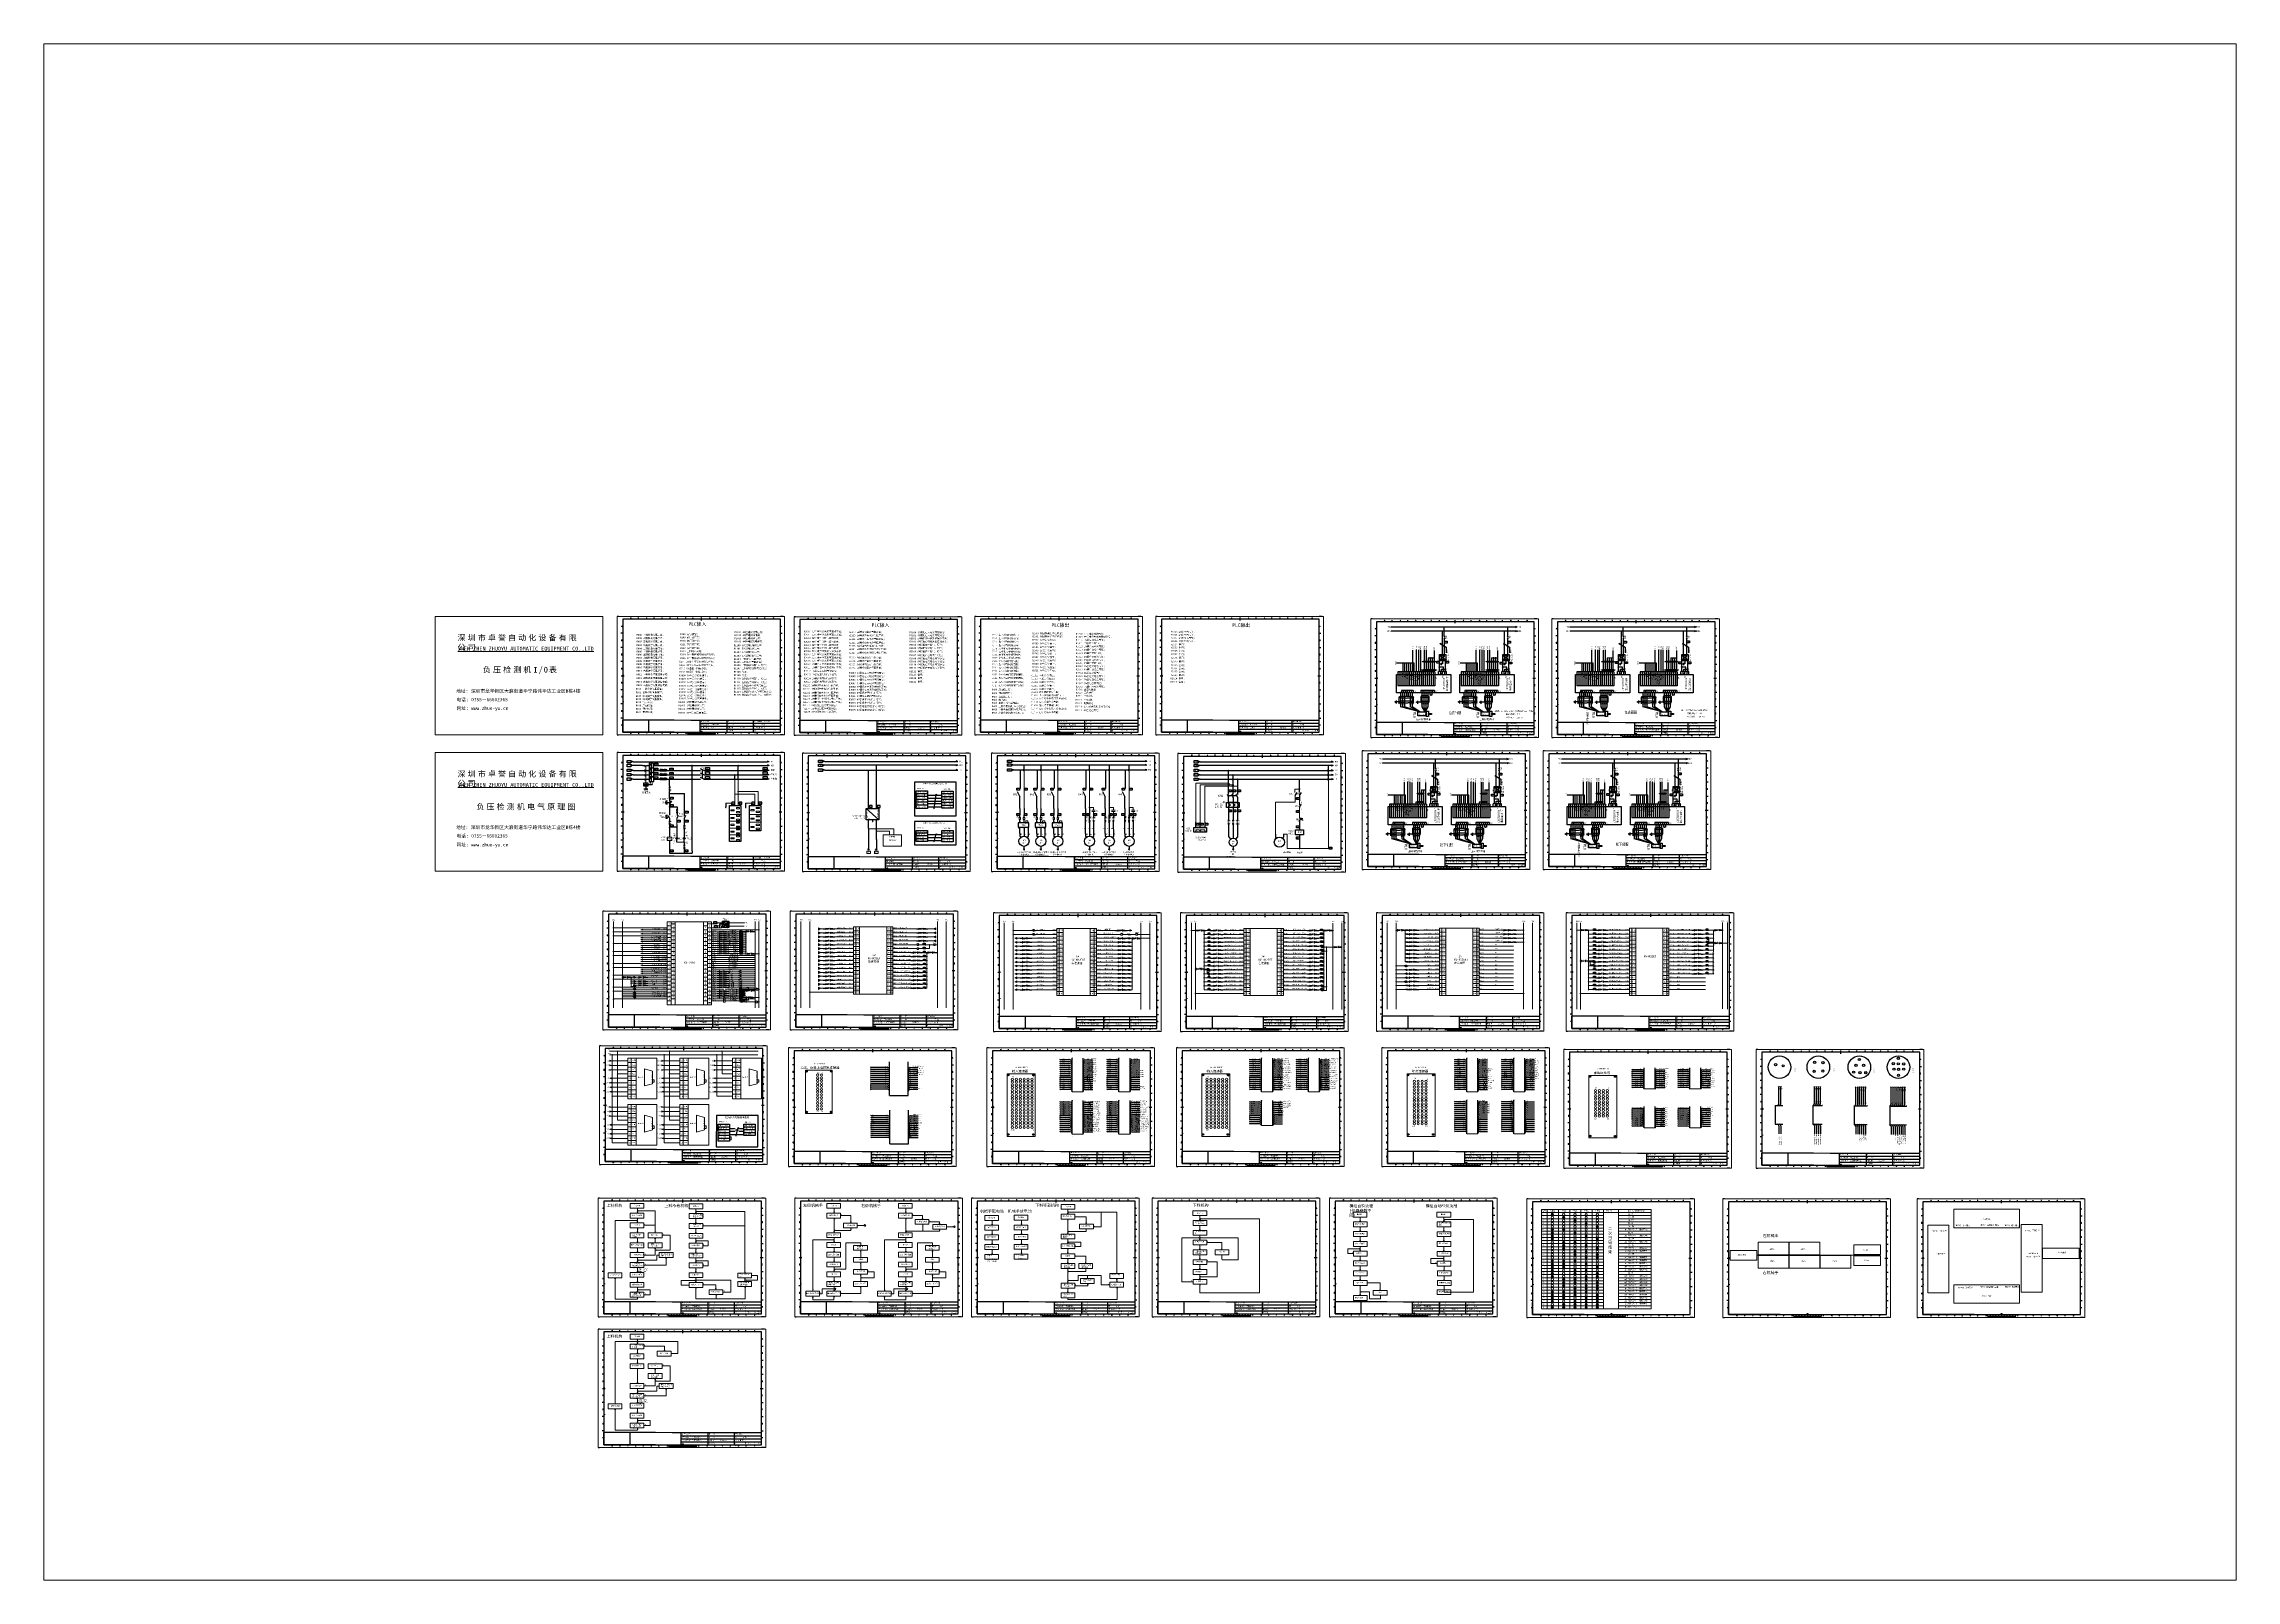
# Paper-space layout 'Layout1' of a CAD drawing. Extents: x 1.14 to 10.3, y 0.8 to 7.22.
# The model-space entities are those that its viewports show. They can reach past a viewport. Long polylines and large blocks are cut down to what shows.
import ezdxf
from ezdxf.enums import TextEntityAlignment as Align

# ---------------------------------------------------------------- set-up
doc = ezdxf.new("R2010")
doc.units = 0
doc.header["$MEASUREMENT"] = 0
for name, pattern in [('2', [15, 1, -2, 1, -2, 1, -2, 1, -2, 1, -2]), ('ACANSTGL', [0.11811, 0.07874, -0.03937]), ('ACISOWELD', [3, 2, -1]), ('DASHED', [0.75, 0.5, -0.25]), ('DASHED2', [9.525, 6.35, -3.175]), ('HIDDEN2', [4.7625, 3.175, -1.5875])]:
    doc.linetypes.add(name, pattern=pattern)
for name, color, linetype in [('AE_BOR', 1, 'Continuous'), ('MISC', 2, 'Continuous'), ('RED_1.5mm^2', 1, 'Continuous'), ('RED_14_THHN', 20, 'Continuous'), ('SYMS', 7, 'Continuous')]:
    doc.layers.add(name, color=color, linetype=linetype)
doc.layers.add('frame', color=7, linetype='Continuous', lineweight=15)
doc.layers.add('圖層1', color=7, linetype='Continuous', lineweight=60)
doc.styles.add('Standard0.67', font='', dxfattribs={"width": 0.67})
doc.styles.add('Standard_0.8', font='', dxfattribs={"width": 0.8})
doc.styles.add('WD', font='romans.shx', dxfattribs={"bigfont": 'gbcbig.shx'})
doc.styles.add('WD_IEC', font='ISOCP2.shx', dxfattribs={"width": 0.9, "height": 4, "bigfont": 'gbcbig.shx'})
doc.styles.add('工程字', font='SimSun.ttf')
doc.styles.add('样式 0', font='')
doc.styles.add('样式 2', font='NSimSun.ttf')
doc.styles.add('样式 8', font='arial.ttf')
doc.styles.add('汉字', font='NSimSun.ttf')
doc.styles.get('Standard0.67').set_extended_font_data('FangSong_GB2312')
doc.styles.get('Standard_0.8').set_extended_font_data('FangSong_GB2312')
doc.styles.get('样式 0').set_extended_font_data('KaiTi_GB2312')

# ---------------------------------------------------------------- blocks, each defined once
blk = doc.blocks.new('gb_a2_a')
for p, q in [((584, 410), (25, 410)), ((25, 410), (25, 10)), ((584, 10), (584, 410)), ((25, 10), (584, 10))]:
    blk.add_line(p, q)
at = {"lineweight": 9, "ltscale": 0.1}
blk.add_line((25, 116.9), (29, 116.9), dxfattribs=at)
at = {"layer": 'AE_BOR', "lineweight": 30}
for p, q in [((10, 420), (4.9, 420)), ((594, 420), (584, 420)), ((4.9, 0), (10, 0)), ((594, 0), (584, 0))]:
    blk.add_line(p, q, dxfattribs=at)
at = {"layer": 'AE_BOR', "color": 1, "lineweight": 15}
for p, q in [((4.9, 420), (598.9, 420)), ((4.9, 0), (4.9, 420)), ((598.9, 420), (598.9, 0)), ((22.5, 210), (27.5, 212.5)), ((27.5, 207.5), (22.5, 210)), ((27.5, 212.5), (27.5, 207.5)), ((598.9, 0), (4.9, 0)), ((304.5, 7.5), (302, 12.5)), ((302, 12.5), (307, 12.5)), ((307, 12.5), (304.5, 7.5))]:
    blk.add_line(p, q, dxfattribs=at)
at = {"layer": 'AE_BOR'}
for p, q in [((81, 410), (81, 416)), ((137, 410), (137, 416)), ((193, 410), (193, 416)), ((249, 410), (249, 416)), ((304.5, 410), (304.5, 416)), ((360.5, 410), (360.5, 416)), ((416.5, 410), (416.5, 416)), ((472.5, 410), (472.5, 416)), ((528.5, 410), (528.5, 416)), ((25, 360), (19, 360)), ((584, 360), (590, 360)), ((25, 310), (19, 310)), ((25, 260), (19, 260)), ((584, 310), (590, 310)), ((584, 260), (590, 260)), ((25, 160), (19, 160)), ((584, 160), (590, 160)), ((25, 110), (19, 110)), ((584, 110), (590, 110)), ((25, 60), (19, 60)), ((81, 10), (81, 4)), ((137, 10), (137, 4)), ((193, 10), (193, 4)), ((249, 10), (249, 4)), ((304.5, 10), (304.5, 4)), ((360.5, 10), (360.5, 4)), ((416.5, 10), (416.5, 4)), ((472.5, 10), (472.5, 4)), ((528.5, 10), (528.5, 4)), ((584, 60), (590, 60))]:
    blk.add_line(p, q, dxfattribs=at)
at = {"layer": 'AE_BOR', "color": 2, "lineweight": 30}
for p, q in [((304.5, 405), (304.5, 415)), ((20, 210), (30, 210)), ((579, 210), (589, 210)), ((254.5, 5), (254.5, 10)), ((254.5, 5), (354.5, 5)), ((264.5, 5), (264.5, 10)), ((274.5, 5), (274.5, 10)), ((284.5, 5), (284.5, 10)), ((294.5, 5), (294.5, 10)), ((304.5, 10), (304.5, 15)), ((304.5, 15), (304.5, 5)), ((304.5, 10), (304.5, 5)), ((314.5, 5), (314.5, 10)), ((324.5, 5), (324.5, 10)), ((334.5, 5), (334.5, 10)), ((344.5, 5), (344.5, 10)), ((354.5, 5), (354.5, 10))]:
    blk.add_line(p, q, dxfattribs=at)
at = {"layer": 'AE_BOR', "style": 'WD'}
for s, p in [('0', (54.3, 411)), ('1', (110.1, 411)), ('2', (164.4, 411)), ('3', (219.2, 411)), ('4', (273.8, 411)), ('5', (334.1, 411)), ('6', (390.8, 411)), ('7', (445, 411)), ('8', (501.7, 411)), ('9', (559.4, 411)), ('0', (54.3, 5)), ('1', (110.1, 5)), ('2', (164.4, 5)), ('3', (219.2, 5)), ('4', (273.8, 5)), ('5', (334.1, 5)), ('6', (390.8, 5)), ('7', (445, 5)), ('8', (501.7, 5)), ('9', (559.4, 5))]:
    blk.add_text(s, height=4, dxfattribs=at).set_placement(p, align=Align.CENTER)
for s, p in [('A', (24, 385)), ('B', (24, 335)), ('B', (587.7, 335)), ('A', (588, 385)), ('C', (24, 285)), ('D', (24, 235)), ('C', (587.9, 285)), ('D', (587.7, 235)), ('E', (24, 185)), ('E', (587.5, 185)), ('G', (24, 85)), ('F', (24, 135)), ('G', (587.5, 84.6)), ('F', (587.5, 135)), ('F', (587.5, 135)), ('H', (24, 35)), ('H', (587.7, 35))]:
    blk.add_text(s, height=4, dxfattribs=at).set_placement(p, align=Align.MIDDLE_RIGHT)
blk = doc.blocks.new('VCB11THI')
for p, q in [((0, -2.5), (-3.1, 3.1)), ((-0.9, 3.4), (0.9, 1.6)), ((-0.9, 1.6), (0.9, 3.4)), ((0, 7.5), (0, 2.5)), ((-5, -12.5), (5, -12.5)), ((0, -2.5), (0, -8.8)), ((0, -8.8), (2.5, -8.8)), ((0, -11.2), (0, -12.5)), ((2.5, -11.2), (0, -11.2)), ((0, -17.5), (0, -22.5)), ((2.5, -8.8), (2.5, -11.2))]:
    blk.add_line(p, q)
blk.add_lwpolyline([(-5, -7.5), (-5, -17.5), (5, -17.5), (5, -7.5)], close=True)
at = {"style": 'WD_IEC'}
for tag, p in [('TAG1', (-8, -1.7)), ('INST', (-8, 5.3)), ('LOC', (-8, 1.8)), ('RATING1', (-8, -6.3)), ('DESC3', (-8, -21.3)), ('DESC2', (-8, -17.8)), ('DESC1', (-8, -14.3))]:
    blk.add_attdef(tag, text='', height=2.5, dxfattribs=at).set_placement(p, align=Align.RIGHT)
blk.add_attdef('TERM01', text='', height=2, rotation=90, dxfattribs=at).set_placement((-1, 7.5), align=Align.RIGHT)
at = {"style": 'WD_IEC', "flags": 1}
for tag, p, height in [('X4LINK', (-2, 0), 0.32), ('X1LINK', (-0.5, 0), 0.32), ('X2TERM01', (0, 7.5), 0.32), ('MFG', (2.8, 6.5), 1.5), ('CAT', (2.8, 4), 1.5), ('CONTACT', (-5, -7.5), 1), ('COMMON', (-3.8, -8.8), 1), ('X8TERM02', (0, -22.5), 0.32), ('ASSYCODE', (1, -19), 1), ('FAMILY', (1, -20.5), 1), ('CATDESC', (1, -22), 1)]:
    blk.add_attdef(tag, p, '', height=height, dxfattribs=at)
at = {"lineweight": 15, "style": 'WD_IEC'}
blk.add_attdef('XREF', text='', height=2.5, dxfattribs=at).set_placement((-8, -10.3), align=Align.RIGHT)
at = {"style": 'WD_IEC'}
blk.add_attdef('TERM02', (-1, -22.5), '', height=2, rotation=90, dxfattribs=at)
at = {"linetype": 'Continuous', "style": 'WD_IEC'}
blk.add_attdef('T', text='', height=2.5, dxfattribs=at).set_placement((0, -15), align=Align.MIDDLE_CENTER)
blk = doc.blocks.new('VCB21THI')
for p, q in [((0, -2.5), (-3.1, 3.1)), ((-0.9, 3.4), (0.9, 1.6)), ((-0.9, 1.6), (0.9, 3.4)), ((0, 7.5), (0, 2.5)), ((-5, -12.5), (5, -12.5)), ((0, -2.5), (0, -8.8)), ((0, -8.8), (2.5, -8.8)), ((0, -11.2), (0, -12.5)), ((2.5, -11.2), (0, -11.2)), ((0, -17.5), (0, -22.5)), ((2.5, -8.8), (2.5, -11.2))]:
    blk.add_line(p, q)
blk.add_lwpolyline([(-5, -7.5), (-5, -17.5), (5, -17.5), (5, -7.5)], close=True)
at = {"style": 'WD_IEC'}
for tag, p in [('TAG2', (-8, -1.7)), ('INST', (-8, 5.3)), ('LOC', (-8, 1.8)), ('RATING1', (-8, -6.3)), ('DESC3', (-8, -21.3)), ('DESC2', (-8, -17.8)), ('DESC1', (-8, -14.3))]:
    blk.add_attdef(tag, text='', height=2.5, dxfattribs=at).set_placement(p, align=Align.RIGHT)
blk.add_attdef('TERM01', text='', height=2, rotation=90, dxfattribs=at).set_placement((-1, 7.5), align=Align.RIGHT)
at = {"style": 'WD_IEC', "flags": 1}
for tag, p, height in [('X4LINK', (-2, 0), 0.32), ('X1LINK', (-0.5, 0), 0.32), ('X2TERM01', (0, 7.5), 0.32), ('CONTACT', (-5, -7.5), 1), ('COMMON', (-3.8, -8.8), 1), ('X8TERM02', (0, -22.5), 0.32), ('FAMILY', (1, -20.5), 1)]:
    blk.add_attdef(tag, p, '', height=height, dxfattribs=at)
at = {"lineweight": 15, "style": 'WD_IEC'}
blk.add_attdef('XREF', text='', height=2.5, dxfattribs=at).set_placement((-8, -10.3), align=Align.RIGHT)
at = {"style": 'WD_IEC'}
blk.add_attdef('TERM02', (-1, -22.5), '', height=2, rotation=90, dxfattribs=at)
at = {"linetype": 'Continuous', "style": 'WD_IEC'}
blk.add_attdef('T', text='', height=2.5, dxfattribs=at).set_placement((0, -15), align=Align.MIDDLE_CENTER)
blk = doc.blocks.new('WDDOT')
blk.add_hatch(color=256).paths.add_polyline_path([(0.5, 0, 1), (-0.5, 0, 1)])
blk.add_circle((0, 0), 0.5)
blk = doc.blocks.new('电容')
at = {"linetype": 'ByBlock'}
for p, q in [((-1756.1, -781.8), (-1758.1, -781.8)), ((-1756.1, -783), (-1756.1, -780.6)), ((-1754.9, -780.8), (-1756.1, -781.5)), ((-1754.9, -781.4), (-1756.1, -782.2)), ((-1754.9, -782), (-1756.1, -782.7)), ((-1754.9, -783), (-1754.9, -780.6)), ((-1754.9, -781.8), (-1752.8, -781.8))]:
    blk.add_line(p, q, dxfattribs=at)
blk = doc.blocks.new('光电开关')
at = {"linetype": 'ByBlock'}
h = blk.add_hatch(dxfattribs=at)
h.set_pattern_fill('ANSI31', color=256, scale=0.01, style=0)
h.set_pattern_definition([(45, (0.172267, 0), (-0.0224506403, 0.0224506403), [])])
h.paths.add_polyline_path([(-1882.4, -776.3), (-1882.5, -775.9), (-1882.7, -776.1)])
h.paths.add_polyline_path([(-1882.4, -776.3), (-1882.7, -776.1), (-1882.9, -776.2)])
h.paths.add_polyline_path([(-1883.1, -776.5), (-1883.3, -776.6), (-1883.1, -776.9)])
h.paths.add_polyline_path([(-1883.3, -776.6), (-1883.5, -776.8), (-1883.1, -776.9)])
for p, q in [((-1884, -776), (-1885.6, -776)), ((-1880.9, -775.3), (-1884, -778.1)), ((-1883.8, -776.1), (-1883.1, -776.9)), ((-1883.1, -776.5), (-1883.5, -776.8)), ((-1883.1, -776.9), (-1883.5, -776.8)), ((-1883.1, -775.6), (-1882.4, -776.3)), ((-1883.1, -776.9), (-1883.1, -776.5)), ((-1882.5, -775.9), (-1882.9, -776.2)), ((-1882.4, -776.3), (-1882.9, -776.2)), ((-1882.4, -776.3), (-1882.5, -775.9)), ((-1879.4, -776.7), (-1880.9, -776.7)), ((-1884, -777.4), (-1885.6, -777.4)), ((-1882.8, -777.5), (-1882.2, -777.5)), ((-1882.2, -777.5), (-1882.2, -777.1)), ((-1882.2, -777.1), (-1881.8, -777.1)), ((-1881.8, -777.5), (-1881.8, -777.1)), ((-1881.2, -777.5), (-1881.8, -777.5))]:
    blk.add_line(p, q, dxfattribs=at)
blk.add_lwpolyline([(-1884, -775.3), (-1880.9, -775.3), (-1880.9, -778.1), (-1884, -778.1)], close=True, dxfattribs=at)
blk = doc.blocks.new('*U85')
at = {"linetype": 'ByBlock'}
for p, q in [((-1911.9, -792.9), (-1910.1, -792.9)), ((-1910.1, -792.9), (-1908.2, -792.1)), ((-1908.9, -791.2), (-1909.2, -790.7)), ((-1909.2, -790.7), (-1909.2, -790.9)), ((-1909.2, -791.1), (-1909.2, -791.3)), ((-1909.2, -791.5), (-1909.2, -791.7)), ((-1909.2, -791.9), (-1909.2, -792.1)), ((-1909.2, -792.3), (-1909.2, -792.5)), ((-1906.3, -792.9), (-1908.5, -792.9))]:
    blk.add_line(p, q, dxfattribs=at)
blk = doc.blocks.new('常开按钮')
at = {"linetype": 'ByBlock'}
for p, q in [((-1911.9, -787.7), (-1910.1, -787.7)), ((-1910.1, -787.7), (-1908.2, -786.9)), ((-1909.9, -785.7), (-1908.6, -785.7)), ((-1909.9, -785.7), (-1909.9, -786.1)), ((-1909.2, -785.7), (-1909.2, -785.9)), ((-1909.2, -786.1), (-1909.2, -786.3)), ((-1909.2, -786.4), (-1909.2, -786.7)), ((-1909.2, -786.8), (-1909.2, -787.1)), ((-1909.2, -787.2), (-1909.2, -787.4)), ((-1908.6, -785.7), (-1908.6, -786.1)), ((-1906.3, -787.7), (-1908.5, -787.7))]:
    blk.add_line(p, q, dxfattribs=at)
blk = doc.blocks.new('常闭按钮')
at = {"linetype": 'ByBlock'}
for p, q in [((-1856.1, -792.3), (-1854.3, -792.3)), ((-1854.3, -792.3), (-1852.4, -793.1)), ((-1854.1, -790.8), (-1852.8, -790.8)), ((-1854.1, -790.8), (-1854.1, -791.2)), ((-1853.4, -790.8), (-1853.4, -791)), ((-1853.4, -791.2), (-1853.4, -791.4)), ((-1853.4, -791.6), (-1853.4, -791.8)), ((-1853.4, -792), (-1853.4, -792.2)), ((-1853.4, -792.4), (-1853.4, -792.5)), ((-1852.8, -790.8), (-1852.8, -791.2)), ((-1850.5, -792.3), (-1852.7, -792.3)), ((-1852.7, -792.3), (-1852.7, -793.4))]:
    blk.add_line(p, q, dxfattribs=at)
blk = doc.blocks.new('常闭行程开关')
at = {"linetype": 'ByBlock'}
for p, q in [((-1786.3, -796.6), (-1788.1, -796.6)), ((-1785.9, -796.7), (-1783.2, -797.7)), ((-1785.9, -796.7), (-1784.3, -798)), ((-1784.3, -798), (-1784.1, -797.4)), ((-1783.5, -796.8), (-1783.5, -797.8)), ((-1781.5, -796.6), (-1783.3, -796.6))]:
    blk.add_line(p, q, dxfattribs=at)
for centre in [(-1786.1, -796.6), (-1783.5, -796.6)]:
    blk.add_circle(centre, 0.219, dxfattribs=at)
blk = doc.blocks.new('接近开关')
at = {"linetype": 'ByBlock'}
h = blk.add_hatch(dxfattribs=at)
h.set_pattern_fill('ANSI31', color=256, scale=0.01, style=0)
h.set_pattern_definition([(45, (-89.131516, -30.795668), (-0.0224506403, 0.0224506403), [])])
h.paths.add_polyline_path([(-1513.8, -1123.3), (-1513.8, -1122.8), (-1517, -1122.8), (-1517, -1123.3)])
for p, q in [((-1517.2, -1124.7), (-1518.4, -1124.7)), ((-1517, -1123.3), (-1517, -1122.8)), ((-1517, -1122.8), (-1513.8, -1122.8)), ((-1517, -1123.3), (-1513.8, -1123.3)), ((-1517, -1123.9), (-1513.8, -1123.9)), ((-1517, -1123.9), (-1517, -1125.5)), ((-1517, -1125.5), (-1513.8, -1125.5)), ((-1515.9, -1124.7), (-1516.4, -1124.7)), ((-1515.1, -1124.3), (-1515.9, -1124.7)), ((-1515.1, -1125.1), (-1515.9, -1124.7)), ((-1515.4, -1125.7), (-1515.4, -1126.4)), ((-1515.4, -1126.4), (-1512.4, -1126.4)), ((-1515.3, -1124.5), (-1515.2, -1124.5)), ((-1515.3, -1124.5), (-1515.3, -1124.6)), ((-1515.3, -1124.9), (-1515.2, -1124.9)), ((-1515.1, -1124.3), (-1515.1, -1125.1)), ((-1515.1, -1124.5), (-1514.6, -1124.5)), ((-1515.1, -1124.9), (-1514.6, -1124.9)), ((-1513.8, -1122.8), (-1513.8, -1123.3)), ((-1513.8, -1123.9), (-1513.8, -1125.5)), ((-1513.5, -1124.7), (-1512.4, -1124.7))]:
    blk.add_line(p, q, dxfattribs=at)
for centre in [(-1517, -1124.7), (-1515.4, -1125.5), (-1513.8, -1124.7)]:
    blk.add_circle(centre, 0.225, dxfattribs=at)
blk = doc.blocks.new('蜂鸣器')
at = {"linetype": 'ByBlock'}
for p, q in [((-1908.8, -796.5), (-1911, -796.5)), ((-1908.8, -797.5), (-1911, -797.5)), ((-1908.3, -796.3), (-1908.8, -796.3)), ((-1908.8, -797.7), (-1908.8, -796.3)), ((-1908.3, -797.7), (-1908.8, -797.7)), ((-1907.2, -795.5), (-1908.3, -796.3)), ((-1908.3, -797.7), (-1908.3, -796.3)), ((-1907.2, -798.4), (-1908.3, -797.7)), ((-1907.2, -795.5), (-1907.2, -798.4))]:
    blk.add_line(p, q, dxfattribs=at)
blk = doc.blocks.new('指示灯')
at = {"linetype": 'ByBlock'}
for p, q in [((-1854.6, -775.6), (-1854, -776.2)), ((-1851.9, -775.6), (-1852.5, -776.2)), ((-1854.2, -776.9), (-1856.1, -776.9)), ((-1854.6, -778.2), (-1854, -777.6)), ((-1851.9, -778.2), (-1852.5, -777.6)), ((-1852.3, -776.9), (-1850.5, -776.9))]:
    blk.add_line(p, q, dxfattribs=at)
blk.add_circle((-1853.3, -776.9), 0.992, dxfattribs=at)
blk = doc.blocks.new('交流接触器线圈')
at = {"linetype": 'ByBlock'}
for p, q in [((-1880.8, -781.8), (-1882.9, -781.8)), ((-1878.7, -781.8), (-1876.7, -781.8))]:
    blk.add_line(p, q, dxfattribs=at)
blk.add_lwpolyline([(-1880.8, -780.3), (-1878.7, -780.3), (-1878.7, -783.3), (-1880.8, -783.3)], close=True, dxfattribs=at)
blk = doc.blocks.new('磁性开关')
at = {"linetype": 'ByBlock'}
h = blk.add_hatch(dxfattribs=at)
h.set_pattern_fill('ANSI31', color=256, scale=0.1, style=0)
h.set_pattern_definition([(45, (0, 0), (-0.224506403, 0.224506403), [])])
h.paths.add_polyline_path([(-1908.3, -775.8), (-1908.3, -776.7), (-1907.7, -776.7), (-1907.7, -775.3), (-1910.9, -775.3), (-1910.9, -776.7), (-1910.3, -776.7), (-1910.3, -775.8)])
for p, q in [((-1910.9, -776.7), (-1910.9, -775.3)), ((-1910.9, -775.3), (-1907.7, -775.3)), ((-1910.9, -776.7), (-1910.3, -776.7)), ((-1910.3, -776.7), (-1910.3, -775.8)), ((-1910.3, -775.8), (-1908.3, -775.8)), ((-1908.3, -776.7), (-1908.3, -775.8)), ((-1908.3, -776.7), (-1907.7, -776.7)), ((-1907.7, -775.3), (-1907.7, -776.7)), ((-1910.9, -777.8), (-1912.1, -777.8)), ((-1910.9, -777.4), (-1907.7, -777.4)), ((-1907.7, -777.8), (-1906.5, -777.8))]:
    blk.add_line(p, q, dxfattribs=at)
for centre in [(-1910.7, -777.8), (-1907.9, -777.8)]:
    blk.add_circle(centre, 0.225, dxfattribs=at)
blk = doc.blocks.new('电磁阀线圈')
at = {"linetype": 'ByBlock'}
for p, q in [((-1854.6, -796.5), (-1856.2, -796.5)), ((-1854.6, -795.9), (-1853.7, -797.2)), ((-1853.7, -795.9), (-1854.6, -797.2)), ((-1853.7, -795.9), (-1853.7, -797.2)), ((-1851.5, -796.5), (-1850, -796.5))]:
    blk.add_line(p, q, dxfattribs=at)
blk.add_lwpolyline([(-1854.6, -795.9), (-1851.5, -795.9), (-1851.5, -797.2), (-1854.6, -797.2)], close=True, dxfattribs=at)

msp = doc.modelspace()

# ---------------------------------------------------------------- hatches: boundary and pattern name
for points in [[(2861, 463.6), (2859, 464.2), (2859, 462.9)], [(2861, 455), (2859, 455.7), (2859, 454.3)], [(2861, 447.2), (2859, 447.9), (2859, 446.6)], [(2861, 439.4), (2859, 440.1), (2859, 438.8)], [(3102.2, 463.6), (3099.3, 464.5), (3099.3, 462.6)], [(3102.2, 455), (3099.3, 455.9), (3099.3, 454.1)], [(3102.2, 447.2), (3099.3, 448.1), (3099.3, 446.3)], [(3102.2, 439.4), (3099.3, 440.3), (3099.3, 438.5)], [(3200.7, 464), (3197.8, 464.9), (3197.8, 463)], [(3200.7, 455.4), (3197.8, 456.4), (3197.8, 454.5)], [(3436.4, 464), (3433.5, 464.9), (3433.5, 463.1)], [(3436.4, 455.4), (3433.5, 456.4), (3433.5, 454.5)], [(3535.3, 464.2), (3532.4, 465.2), (3532.4, 463.3)], [(3535.3, 455.7), (3532.4, 456.6), (3532.4, 454.7)], [(3771, 464.2), (3768.1, 465.2), (3768.1, 463.3)], [(3771, 455.7), (3768.1, 456.6), (3768.1, 454.7)], [(3865.7, 463.3), (3862.8, 464.2), (3862.8, 462.4)], [(3865.7, 454.7), (3862.8, 455.7), (3862.8, 453.8)], [(3865.7, 447), (3862.8, 447.9), (3862.8, 446)], [(3865.7, 439.1), (3862.8, 440.1), (3862.8, 438.2)], [(4101.4, 463.3), (4098.5, 464.2), (4098.5, 462.4)], [(4101.4, 454.7), (4098.5, 455.7), (4098.5, 453.8)], [(4101.4, 446.9), (4098.5, 447.9), (4098.5, 446)], [(4101.4, 439.1), (4098.5, 440.1), (4098.5, 438.2)]]:
    msp.add_hatch(color=256).paths.add_polyline_path(points)
h = msp.add_hatch(color=256)
edge = h.paths.add_edge_path()
edge.add_arc((2925.7, 439.4), 0.389, 0, 360)
h = msp.add_hatch(color=256)
edge = h.paths.add_edge_path()
edge.add_arc((2965.7, 463.6), 0.389, 0, 360)
h = msp.add_hatch(color=256)
edge = h.paths.add_edge_path()
edge.add_arc((3041.6, 447.3), 0.393, 0, 360)
h = msp.add_hatch(color=256)
edge = h.paths.add_edge_path()
edge.add_arc((3047.4, 463.8), 0.393, 0, 360)
h = msp.add_hatch(color=256)
edge = h.paths.add_edge_path()
edge.add_arc((3547.6, 455.7), 0.393, 0, 360)
h = msp.add_hatch(color=256)
edge = h.paths.add_edge_path()
edge.add_arc((3553.8, 464.2), 0.393, 0, 360)
h = msp.add_hatch(color=256)
edge = h.paths.add_edge_path()
edge.add_arc((3577.6, 455.7), 0.393, 0, 360)
h = msp.add_hatch(color=256)
edge = h.paths.add_edge_path()
edge.add_arc((3583.8, 464.2), 0.393, 0, 360)
h = msp.add_hatch(color=256)
edge = h.paths.add_edge_path()
edge.add_arc((3607.6, 455.7), 0.393, 0, 360)
h = msp.add_hatch(color=256)
edge = h.paths.add_edge_path()
edge.add_arc((3613.8, 464.2), 0.393, 0, 360)
h = msp.add_hatch(color=256)
edge = h.paths.add_edge_path()
edge.add_arc((3663.7, 455.7), 0.393, 0, 360)
h = msp.add_hatch(color=256)
edge = h.paths.add_edge_path()
edge.add_arc((3669.9, 464.2), 0.393, 0, 360)
h = msp.add_hatch(color=256)
edge = h.paths.add_edge_path()
edge.add_arc((3698.7, 455.7), 0.393, 0, 360)
h = msp.add_hatch(color=256)
edge = h.paths.add_edge_path()
edge.add_arc((3704.9, 464.2), 0.393, 0, 360)
h = msp.add_hatch(color=256)
edge = h.paths.add_edge_path()
edge.add_arc((3733.7, 455.7), 0.393, 0, 360)
h = msp.add_hatch(color=256)
edge = h.paths.add_edge_path()
edge.add_arc((3739.9, 464.2), 0.393, 0, 360)
h = msp.add_hatch(color=256)
edge = h.paths.add_edge_path()
edge.add_arc((3916.1, 454.7), 0.393, 0, 360)
h = msp.add_hatch(color=256)
edge = h.paths.add_edge_path()
edge.add_arc((3916.1, 432), 0.393, 0, 360)
h = msp.add_hatch(color=256)
edge = h.paths.add_edge_path()
edge.add_arc((3923.9, 446.9), 0.393, 0, 360)
h = msp.add_hatch(color=256)
edge = h.paths.add_edge_path()
edge.add_arc((3923.9, 429.3), 0.393, 0, 360)
h = msp.add_hatch(color=256)
edge = h.paths.add_edge_path()
edge.add_arc((3931.8, 439.1), 0.393, 0, 360)
h = msp.add_hatch(color=256)
edge = h.paths.add_edge_path()
edge.add_arc((3931.8, 426.9), 0.393, 0, 360)
h = msp.add_hatch(color=256)
edge = h.paths.add_edge_path()
edge.add_arc((4041.8, 439.1), 0.393, 0, 360)
h = msp.add_hatch(color=256)
edge = h.paths.add_edge_path()
edge.add_arc((4093, 463.3), 0.393, 0, 360)
h = msp.add_hatch(color=256)
edge = h.paths.add_edge_path()
edge.add_arc((2925.7, 414), 0.389, 0, 360)
h = msp.add_hatch(color=256)
edge = h.paths.add_edge_path()
edge.add_arc((2925.7, 390.3), 0.393, 0, 360)
at = {"lineweight": 0}
h = msp.add_hatch(color=256, dxfattribs=at)
edge = h.paths.add_edge_path()
edge.add_arc((3041.6, 413), 0.5, 0, 360)
h = msp.add_hatch(color=256, dxfattribs=at)
edge = h.paths.add_edge_path()
edge.add_arc((3047.4, 417.5), 0.5, 0, 360)
h = msp.add_hatch(color=256, dxfattribs=at)
edge = h.paths.add_edge_path()
edge.add_arc((3669.7, 389.2), 0.5, 0, 360)
h = msp.add_hatch(color=256)
edge = h.paths.add_edge_path()
edge.add_arc((4041.8, 421.8), 0.393, 0, 360)
h = msp.add_hatch(color=256)
edge = h.paths.add_edge_path()
edge.add_arc((2925.7, 354.1), 0.393, 0, 360)
h = msp.add_hatch(color=256)
edge = h.paths.add_edge_path()
edge.add_arc((2938.5, 354.1), 0.393, 0, 360)
h = msp.add_hatch(color=256, dxfattribs=at)
edge = h.paths.add_edge_path()
edge.add_arc((3278.3, 351.5), 0.5, 0, 360)
h = msp.add_hatch(color=256)
edge = h.paths.add_edge_path()
edge.add_arc((3278.8, 367.7), 0.315, 0, 360)
h = msp.add_hatch(color=256)
edge = h.paths.add_edge_path()
edge.add_arc((3285.4, 367.6), 0.315, 0, 360)
h = msp.add_hatch(color=256)
edge = h.paths.add_edge_path()
edge.add_arc((3291.8, 367.6), 0.315, 0, 360)
h = msp.add_hatch(color=256, dxfattribs=at)
h.paths.add_polyline_path([(2938.5, 334.5), (2937.3, 335.6, 0.198912), (2936.8, 334.5, 0.198912), (2937.3, 333.3)])
h.paths.add_polyline_path([(2939.6, 333.3, 0.198912), (2940.1, 334.5, 0.198912), (2939.6, 335.6), (2938.5, 334.5)])
h.paths.add_polyline_path([(2951.6, 334.5), (2950.5, 335.6, 0.198912), (2950, 334.5, 0.198912), (2950.5, 333.3)])
h.paths.add_polyline_path([(2952.8, 333.3, 0.198912), (2953.2, 334.5, 0.198912), (2952.8, 335.6), (2951.6, 334.5)])
h = msp.add_hatch(color=256)
edge = h.paths.add_edge_path()
edge.add_arc((2951.6, 327.7), 0.393, 0, 360)
h = msp.add_hatch(color=256, dxfattribs=at)
edge = h.paths.add_edge_path()
edge.add_arc((3292.1, 347.2), 0.5, 0, 360)
h = msp.add_hatch(color=256, dxfattribs=at)
edge = h.paths.add_edge_path()
edge.add_arc((4041.8, 316.4), 0.5, 0, 360)
h = msp.add_hatch(color=256)
edge = h.paths.add_edge_path()
edge.add_arc((2951.6, 308.3), 0.393, 0, 360)
h = msp.add_hatch(color=256, dxfattribs=at)
edge = h.paths.add_edge_path()
edge.add_arc((2826.3, 176), 0.5, 0, 360)
h = msp.add_hatch(color=256, dxfattribs=at)
edge = h.paths.add_edge_path()
edge.add_arc((2826.3, 168.9), 0.5, 0, 360)
h = msp.add_hatch(color=256, dxfattribs=at)
edge = h.paths.add_edge_path()
edge.add_arc((2826.3, 162), 0.5, 0, 360)
for points in [[(2877.5, 173.5), (2874.8, 172.6), (2877.5, 172.6)], [(2877.5, 172.6), (2874.8, 172.6), (2877.5, 171.7)], [(2877.5, 166.5), (2874.8, 165.6), (2877.5, 165.6)], [(2877.5, 165.6), (2874.8, 165.6), (2877.5, 164.7)], [(2877.5, 159.5), (2874.8, 158.6), (2877.5, 158.6)], [(2877.5, 158.6), (2874.8, 158.6), (2877.5, 157.7)], [(2877.5, 156), (2874.8, 155.1), (2877.5, 155.1)], [(3189.3, 176.1), (3189.3, 172), (3193.4, 174.1)], [(3189.3, 169.1), (3189.3, 165), (3193.4, 167.1)], [(3189.3, 162.1), (3189.3, 158), (3193.4, 160.1)], [(3393.1, 174), (3397.3, 172.2), (3397.3, 175.8)], [(3393.1, 167), (3397.3, 165.2), (3397.3, 168.8)], [(3393.1, 160), (3397.3, 158.2), (3397.3, 161.8)], [(3540.9, 158.9), (3537.2, 157.4), (3540.9, 157.4)], [(3540.9, 157.4), (3537.2, 157.4), (3540.9, 155.9)], [(3741, 171.4), (3744.7, 171.4), (3741, 172.9)], [(3741, 169.9), (3744.7, 171.4), (3741, 171.4)], [(4100.8, 171.9), (4100.8, 170.9, 0.399068), (4101.3, 171.4, 0.399068)], [(4774.5, 171.6), (4775, 171.6), (4775, 171.1, 0.416117), (4775.5, 171.6, 1)], [(2877.5, 155.1), (2874.8, 155.1), (2877.5, 154.2)], [(2877.5, 152.5), (2874.8, 151.6), (2877.5, 151.6)], [(2877.5, 151.6), (2874.8, 151.6), (2877.5, 150.7)], [(2877.5, 145.5), (2874.8, 144.6), (2877.5, 144.6)], [(2877.5, 144.6), (2874.8, 144.6), (2877.5, 143.7)], [(2877.5, 142), (2874.8, 141.1), (2877.5, 141.1)], [(2877.5, 141.1), (2874.8, 141.1), (2877.5, 140.2)], [(2877.5, 138.5), (2874.8, 137.6), (2877.5, 137.6)], [(2877.5, 137.6), (2874.8, 137.6), (2877.5, 136.7)], [(2877.5, 131.5), (2874.8, 130.6), (2877.5, 130.6)], [(2877.5, 130.6), (2874.8, 130.6), (2877.5, 129.7)], [(2877.5, 124.5), (2874.8, 123.6), (2877.5, 123.6)], [(2877.5, 123.6), (2874.8, 123.6), (2877.5, 122.7)], [(2877.5, 121), (2874.8, 120.1), (2877.5, 120.1)], [(2877.5, 120.1), (2874.8, 120.1), (2877.5, 119.2)], [(2877.5, 117.5), (2874.8, 116.6), (2877.5, 116.6)], [(2877.5, 116.6), (2874.8, 116.6), (2877.5, 115.7)], [(3189.3, 155.1), (3189.3, 151), (3193.4, 153.1)], [(3189.3, 148.1), (3189.3, 144), (3193.4, 146.1)], [(3189.3, 141.1), (3189.3, 137), (3193.4, 139.1)], [(3189.3, 134.1), (3189.3, 130), (3193.4, 132.1)], [(3189.3, 127.1), (3189.3, 123), (3193.4, 125.1)], [(3189.3, 120.1), (3189.3, 116), (3193.4, 118.1)], [(3393.1, 153), (3397.3, 151.2), (3397.3, 154.8)], [(3540.9, 151.9), (3537.2, 150.4), (3540.9, 150.4)], [(3540.9, 150.4), (3537.2, 150.4), (3540.9, 148.9)], [(3540.9, 144.9), (3537.2, 143.4), (3540.9, 143.4)], [(3540.9, 143.4), (3537.2, 143.4), (3540.9, 141.9)], [(3540.9, 137.9), (3537.2, 136.4), (3540.9, 136.4)], [(3540.9, 136.4), (3537.2, 136.4), (3540.9, 134.9)], [(3540.9, 130.9), (3537.2, 129.4), (3540.9, 129.4)], [(3540.9, 129.4), (3537.2, 129.4), (3540.9, 127.9)], [(3540.9, 123.9), (3537.2, 122.4), (3540.9, 122.4)], [(3540.9, 122.4), (3537.2, 122.4), (3540.9, 120.9)], [(3540.9, 116.9), (3537.2, 115.4), (3540.9, 115.4)], [(2877.5, 110.5), (2874.8, 109.6), (2877.5, 109.6)], [(2877.5, 109.6), (2874.8, 109.6), (2877.5, 108.7)], [(2877.5, 103.5), (2874.8, 102.6), (2877.5, 102.6)], [(2877.5, 102.6), (2874.8, 102.6), (2877.5, 101.7)], [(2877.5, 100), (2874.8, 99.1), (2877.5, 99.1)], [(2877.5, 99.1), (2874.8, 99.1), (2877.5, 98.2)], [(2877.5, 96.5), (2874.8, 95.6), (2877.5, 95.6)], [(2877.5, 95.6), (2874.8, 95.6), (2877.5, 94.7)], [(3189.3, 113.1), (3189.3, 109), (3193.4, 111.1)], [(3189.3, 106.1), (3189.3, 102), (3193.4, 104.1)], [(3189.3, 99.1), (3189.3, 95), (3193.4, 97.1)], [(3189.3, 92.1), (3189.3, 88), (3193.4, 90.1)], [(3189.3, 85.1), (3189.3, 81), (3193.4, 83.1)], [(3189.3, 78.1), (3189.3, 74), (3193.4, 76.1)], [(3540.9, 115.4), (3537.2, 115.4), (3540.9, 113.9)], [(3540.9, 109.9), (3537.2, 108.4), (3540.9, 108.4)], [(3540.9, 108.4), (3537.2, 108.4), (3540.9, 106.9)], [(3540.9, 102.9), (3537.2, 101.4), (3540.9, 101.4)], [(3540.9, 101.4), (3537.2, 101.4), (3540.9, 99.9)], [(3540.9, 95.9), (3537.2, 94.4), (3540.9, 94.4)], [(3540.9, 94.4), (3537.2, 94.4), (3540.9, 92.9)], [(3540.9, 88.9), (3537.2, 87.4), (3540.9, 87.4)], [(3540.9, 87.4), (3537.2, 87.4), (3540.9, 85.9)], [(3540.9, 81.9), (3537.2, 80.4), (3540.9, 80.4)], [(3540.9, 80.4), (3537.2, 80.4), (3540.9, 78.9)], [(3189.3, 71.1), (3189.3, 67), (3193.4, 69.1)], [(3540.9, 74.9), (3537.2, 73.4), (3540.9, 73.4)], [(3540.9, 73.4), (3537.2, 73.4), (3540.9, 71.9)], [(3540.9, 67.9), (3537.2, 66.4), (3540.9, 66.4)], [(3540.9, 66.4), (3537.2, 66.4), (3540.9, 64.9)], [(2819.6, -58.7), (2819.6, -60.6), (2822.1, -59.7)], [(2819.6, -66.7), (2819.6, -68.6), (2822.1, -67.7)], [(2819.6, -74.7), (2819.6, -76.6), (2822.1, -75.7)], [(2912.2, -58.7), (2912.2, -60.6), (2914.8, -59.7)], [(2912.2, -66.7), (2912.2, -68.6), (2914.8, -67.7)], [(2912.2, -74.7), (2912.2, -76.6), (2914.8, -75.7)], [(3004.6, -58.7), (3004.6, -60.6), (3007.2, -59.7)], [(3004.6, -66.7), (3004.6, -68.6), (3007.2, -67.7)], [(3004.6, -74.7), (3004.6, -76.6), (3007.2, -75.7)], [(2822.3, -91.4), (2822.3, -89.5), (2819.8, -90.4)], [(2822.3, -99.4), (2822.3, -97.5), (2819.8, -98.4)], [(2822.3, -107.4), (2822.3, -105.5), (2819.8, -106.4)], [(2822.3, -115.4), (2822.3, -113.5), (2819.8, -114.4)], [(2914.1, -91.4), (2914.1, -89.5), (2911.6, -90.4)], [(2914.1, -99.4), (2914.1, -97.5), (2911.6, -98.4)], [(2914.1, -107.4), (2914.1, -105.5), (2911.6, -106.4)], [(2914.1, -115.4), (2914.1, -113.5), (2911.6, -114.4)], [(3006.4, -91.4), (3006.4, -89.5), (3003.8, -90.4)], [(3006.4, -99.4), (3006.4, -97.5), (3003.8, -98.4)], [(3006.4, -107.4), (3006.4, -105.5), (3003.8, -106.4)], [(3006.4, -115.4), (3006.4, -113.5), (3003.8, -114.4)], [(2819.6, -140.4), (2819.6, -142.3), (2822.1, -141.4)], [(2819.6, -148.4), (2819.6, -150.3), (2822.1, -149.4)], [(2912, -140.4), (2912, -142.3), (2914.5, -141.4)], [(2912, -148.4), (2912, -150.3), (2914.5, -149.4)], [(2819.6, -156.4), (2819.6, -158.3), (2822.1, -157.4)], [(2822.3, -173.9), (2822.3, -172), (2819.8, -172.9)], [(2822.3, -181.9), (2822.3, -180), (2819.8, -180.9)], [(2822.3, -189.9), (2822.3, -188), (2819.8, -188.9)], [(2914.1, -173.9), (2914.1, -172), (2911.5, -172.9)], [(2914.1, -181.9), (2914.1, -180), (2911.5, -180.9)], [(2914.1, -189.9), (2914.1, -188), (2911.5, -188.9)], [(2912, -156.4), (2912, -158.3), (2914.5, -157.4)], [(2822.3, -197.9), (2822.3, -196), (2819.8, -196.9)], [(2914.1, -197.9), (2914.1, -196), (2911.5, -196.9)], [(2867, -341.7), (2867, -342.3), (2868.8, -342.3)], [(2867, -342.3), (2867, -342.8), (2868.8, -342.3)], [(2868.8, -327.4), (2868.2, -327.4), (2868.8, -329.2)], [(2868.8, -344.8), (2868.2, -344.8), (2868.8, -346.6)], [(2870.6, -325.1), (2870.6, -324.5), (2868.8, -325.1)], [(2870.6, -325.6), (2870.6, -325.1), (2868.8, -325.1)], [(2869.3, -327.4), (2868.8, -327.4), (2868.8, -329.2)], [(2869.3, -344.8), (2868.8, -344.8), (2868.8, -346.6)], [(2972.3, -328.2), (2971.8, -328.2), (2972.3, -330)], [(2972.3, -345.7), (2971.8, -345.7), (2972.3, -347.5)], [(2972.9, -328.2), (2972.3, -328.2), (2972.3, -330)], [(2972.9, -345.7), (2972.3, -345.7), (2972.3, -347.5)], [(2974.2, -326.5), (2974.2, -325.9), (2972.4, -326.5)], [(2974.2, -327), (2974.2, -326.5), (2972.4, -326.5)], [(3217.2, -327.4), (3216.7, -327.4), (3217.2, -329.2)], [(3217.7, -327.4), (3217.2, -327.4), (3217.2, -329.2)], [(3246.7, -344.8), (3246.2, -344.8), (3246.7, -346.7)], [(3247.3, -344.8), (3246.7, -344.8), (3246.7, -346.7)], [(3344.3, -327.4), (3343.8, -327.4), (3344.3, -329.2)], [(3344.9, -327.4), (3344.3, -327.4), (3344.3, -329.2)], [(3373.9, -338.8), (3373.3, -338.8), (3373.9, -340.6)], [(3374.4, -338.8), (3373.9, -338.8), (3373.9, -340.6)], [(3403.8, -347.3), (3403.3, -347.3), (3403.8, -349.1)], [(3404.3, -347.3), (3403.8, -347.3), (3403.8, -349.1)], [(3497.1, -348.7), (3496.5, -348.7), (3497.1, -350.5)], [(3497.6, -348.7), (3497.1, -348.7), (3497.1, -350.5)], [(3549.2, -348.3), (3548.6, -348.3), (3549.2, -350.1)], [(3549.7, -348.3), (3549.2, -348.3), (3549.2, -350.1)], [(3631.2, -329.3), (3630.7, -329.3), (3631.2, -331.1)], [(3631.8, -329.3), (3631.2, -329.3), (3631.2, -331.1)], [(3633.1, -327.6), (3633.1, -327.1), (3631.3, -327.6)], [(3633.1, -328.1), (3633.1, -327.6), (3631.3, -327.6)], [(3664, -346.8), (3663.4, -346.8), (3664, -348.6)], [(3664.5, -346.8), (3664, -346.8), (3664, -348.6)], [(3865.2, -340.4), (3864.7, -340.4), (3865.2, -342.2)], [(3867.1, -339.5), (3867.1, -338.9), (3865.2, -339.5)], [(3867.1, -340), (3867.1, -339.5), (3865.2, -339.5)], [(3865.7, -340.4), (3865.2, -340.4), (3865.2, -342.2)], [(4149.1, -342.9), (4148.5, -342.9), (4149.1, -344.8)], [(4149.6, -342.9), (4149.1, -342.9), (4149.1, -344.8)], [(4297.6, -342.9), (4297, -342.9), (4297.6, -344.8)], [(4299.4, -341), (4299.4, -340.5), (4297.6, -341)], [(4299.4, -341.6), (4299.4, -341), (4297.6, -341)], [(4298.1, -342.9), (4297.6, -342.9), (4297.6, -344.8)], [(2868.8, -362), (2868.2, -362), (2868.8, -363.9)], [(2868.8, -379.8), (2868.2, -379.8), (2868.8, -381.7)], [(2869.3, -362), (2868.8, -362), (2868.8, -363.9)], [(2869.3, -379.8), (2868.8, -379.8), (2868.8, -381.7)], [(2899.5, -374.8), (2900.1, -374.8), (2900.1, -373)], [(2900.1, -374.8), (2900.6, -374.8), (2900.1, -373)], [(2972.3, -363.2), (2971.8, -363.2), (2972.3, -365)], [(2972.3, -380.5), (2971.8, -380.5), (2972.3, -382.3)], [(2972.9, -363.2), (2972.3, -363.2), (2972.3, -365)], [(2972.9, -380.5), (2972.3, -380.5), (2972.3, -382.3)], [(2974.2, -378.5), (2974.2, -377.9), (2972.4, -378.5)], [(2974.2, -379), (2974.2, -378.5), (2972.4, -378.5)], [(3215.5, -376), (3215.5, -376.6), (3217.3, -376.6)], [(3215.5, -376.6), (3215.5, -377.1), (3217.3, -376.6)], [(3217.2, -362), (3216.7, -362), (3217.2, -363.8)], [(3217.2, -379.4), (3216.7, -379.4), (3217.2, -381.3)], [(3217.7, -362), (3217.2, -362), (3217.2, -363.8)], [(3217.7, -379.4), (3217.2, -379.4), (3217.2, -381.3)], [(3219.1, -359.8), (3219.1, -359.3), (3217.3, -359.8)], [(3219.1, -360.4), (3219.1, -359.8), (3217.3, -359.8)], [(3268.4, -350.7), (3268.4, -351.3), (3270.2, -351.3)], [(3268.4, -351.3), (3268.4, -351.8), (3270.2, -351.3)], [(3344.3, -362), (3343.8, -362), (3344.3, -363.8)], [(3344.3, -379.4), (3343.8, -379.4), (3344.3, -381.3)], [(3344.9, -362), (3344.3, -362), (3344.3, -363.8)], [(3344.9, -379.4), (3344.3, -379.4), (3344.3, -381.3)], [(3346.2, -361.5), (3346.2, -361), (3344.4, -361.5)], [(3346.2, -362.1), (3346.2, -361.5), (3344.4, -361.5)], [(3426.9, -352.8), (3426.9, -353.4), (3428.8, -353.4)], [(3426.9, -353.4), (3426.9, -353.9), (3428.8, -353.4)], [(3497.1, -366), (3496.5, -366), (3497.1, -367.9)], [(3497.1, -383), (3496.5, -383), (3497.1, -384.9)], [(3497.6, -366), (3497.1, -366), (3497.1, -367.9)], [(3497.6, -383), (3497.1, -383), (3497.1, -384.9)], [(3549.2, -365.6), (3548.6, -365.6), (3549.2, -367.5)], [(3549.2, -382.6), (3548.6, -382.6), (3549.2, -384.5)], [(3549.7, -365.6), (3549.2, -365.6), (3549.2, -367.5)], [(3549.7, -382.6), (3549.2, -382.6), (3549.2, -384.5)], [(3631.2, -364.3), (3630.7, -364.3), (3631.2, -366.2)], [(3631.2, -381.6), (3630.7, -381.6), (3631.2, -383.4)], [(3633, -362.1), (3633, -361.6), (3631.2, -362.1)], [(3633, -362.7), (3633, -362.1), (3631.2, -362.1)], [(3631.8, -364.3), (3631.2, -364.3), (3631.2, -366.2)], [(3631.8, -381.6), (3631.2, -381.6), (3631.2, -383.4)], [(3633.2, -380.7), (3633.2, -380.1), (3631.4, -380.7)], [(3633.2, -381.2), (3633.2, -380.7), (3631.4, -380.7)], [(3863.3, -372.4), (3863.3, -372.9), (3865.1, -372.9)], [(3863.3, -372.9), (3863.3, -373.4), (3865.1, -372.9)], [(3865.2, -357.8), (3864.7, -357.8), (3865.2, -359.6)], [(3865.2, -375.1), (3864.7, -375.1), (3865.2, -376.9)], [(3865.7, -357.8), (3865.2, -357.8), (3865.2, -359.6)], [(3867.1, -372.9), (3867.1, -372.3), (3865.2, -372.9)], [(3867.1, -373.4), (3867.1, -372.9), (3865.2, -372.9)], [(3865.7, -375.1), (3865.2, -375.1), (3865.2, -376.9)], [(4149.1, -360.1), (4148.5, -360.1), (4149.1, -362)], [(4149.1, -377.5), (4148.5, -377.5), (4149.1, -379.3)], [(4149.6, -360.1), (4149.1, -360.1), (4149.1, -362)], [(4149.6, -377.5), (4149.1, -377.5), (4149.1, -379.3)], [(4297.6, -360.4), (4297, -360.4), (4297.6, -362.2)], [(4297.6, -377.7), (4297, -377.7), (4297.6, -379.6)], [(4298.1, -360.4), (4297.6, -360.4), (4297.6, -362.2)], [(4298.1, -377.7), (4297.6, -377.7), (4297.6, -379.6)], [(2868.8, -397.4), (2868.2, -397.4), (2868.8, -399.2)], [(2868.8, -414.9), (2868.2, -414.9), (2868.8, -416.7)], [(2869.3, -397.4), (2868.8, -397.4), (2868.8, -399.2)], [(2870.6, -412.9), (2870.6, -412.4), (2868.8, -412.9)], [(2870.6, -413.4), (2870.6, -412.9), (2868.8, -412.9)], [(2869.3, -414.9), (2868.8, -414.9), (2868.8, -416.7)], [(2899.5, -392.4), (2900.1, -392.4), (2900.1, -390.6)], [(2900.1, -392.4), (2900.6, -392.4), (2900.1, -390.6)], [(2902.1, -394.9), (2902.1, -394.4), (2900.3, -394.9)], [(2902.1, -395.5), (2902.1, -394.9), (2900.3, -394.9)], [(2919.3, -410.3), (2919.8, -410.3), (2919.8, -408.4)], [(2919.8, -410.3), (2920.3, -410.3), (2919.8, -408.4)], [(2972.3, -398.1), (2971.8, -398.1), (2972.3, -399.9)], [(2972.3, -415.7), (2971.8, -415.7), (2972.3, -417.5)], [(2972.9, -398.1), (2972.3, -398.1), (2972.3, -399.9)], [(2972.9, -415.7), (2972.3, -415.7), (2972.3, -417.5)], [(2974.2, -413.7), (2974.2, -413.2), (2972.4, -413.7)], [(2974.2, -414.3), (2974.2, -413.7), (2972.4, -413.7)], [(3217.2, -396.6), (3216.7, -396.6), (3217.2, -398.4)], [(3217.2, -413.9), (3216.7, -413.9), (3217.2, -415.8)], [(3217.7, -396.6), (3217.2, -396.6), (3217.2, -398.4)], [(3217.7, -413.9), (3217.2, -413.9), (3217.2, -415.8)], [(3263.8, -397.2), (3264.3, -397.2), (3264.3, -395.4)], [(3263.8, -418.5), (3264.3, -418.5), (3264.3, -416.7)], [(3264.3, -397.2), (3264.8, -397.2), (3264.3, -395.4)], [(3264.3, -418.5), (3264.8, -418.5), (3264.3, -416.7)], [(3344.3, -396.6), (3343.8, -396.6), (3344.3, -398.4)], [(3344.3, -413.9), (3343.8, -413.9), (3344.3, -415.8)], [(3344.9, -396.6), (3344.3, -396.6), (3344.3, -398.4)], [(3344.9, -413.9), (3344.3, -413.9), (3344.3, -415.8)], [(3390.9, -397.2), (3391.4, -397.2), (3391.4, -395.4)], [(3390.9, -418.5), (3391.4, -418.5), (3391.4, -416.7)], [(3391.4, -397.2), (3392, -397.2), (3391.4, -395.4)], [(3391.4, -418.5), (3392, -418.5), (3391.4, -416.7)], [(3497.1, -400.4), (3496.5, -400.4), (3497.1, -402.2)], [(3497.6, -400.4), (3497.1, -400.4), (3497.1, -402.2)], [(3549.2, -400), (3548.6, -400), (3549.2, -401.8)], [(3549.7, -400), (3549.2, -400), (3549.2, -401.8)], [(3631.2, -399.2), (3630.7, -399.2), (3631.2, -401.1)], [(3631.2, -416.8), (3630.7, -416.8), (3631.2, -418.6)], [(3631.8, -399.2), (3631.2, -399.2), (3631.2, -401.1)], [(3631.8, -416.8), (3631.2, -416.8), (3631.2, -418.6)], [(3662.9, -416.8), (3662.4, -416.8), (3662.9, -418.6)], [(3663.4, -416.8), (3662.9, -416.8), (3662.9, -418.6)], [(3865, -409.8), (3864.5, -409.8), (3865, -411.6)], [(3865.2, -392.5), (3864.7, -392.5), (3865.2, -394.3)], [(3865.6, -409.8), (3865, -409.8), (3865, -411.6)], [(3865.7, -392.5), (3865.2, -392.5), (3865.2, -394.3)], [(3903.9, -392.5), (3903.4, -392.5), (3903.9, -394.3)], [(3904.4, -392.5), (3903.9, -392.5), (3903.9, -394.3)], [(4147.4, -392.2), (4147.4, -392.7), (4149.2, -392.7)], [(4147.4, -392.7), (4147.4, -393.3), (4149.2, -392.7)], [(4149.1, -394.7), (4148.5, -394.7), (4149.1, -396.5)], [(4149.1, -412), (4148.5, -412), (4149.1, -413.8)], [(4149.6, -394.7), (4149.1, -394.7), (4149.1, -396.5)], [(4149.6, -412), (4149.1, -412), (4149.1, -413.8)], [(4295.6, -408.9), (4295.6, -409.5), (4297.4, -409.5)], [(4295.6, -409.5), (4295.6, -410), (4297.4, -409.5)], [(4297.6, -395), (4297, -395), (4297.6, -396.8)], [(4297.6, -412.4), (4297, -412.4), (4297.6, -414.2)], [(4298.1, -395), (4297.6, -395), (4297.6, -396.8)], [(4298.1, -412.4), (4297.6, -412.4), (4297.6, -414.2)], [(2828.7, -445.9), (2829.2, -445.9), (2829.2, -444.1)], [(2829.2, -445.9), (2829.8, -445.9), (2829.2, -444.1)], [(2868.8, -432.4), (2868.2, -432.4), (2868.8, -434.2)], [(2868.8, -449.9), (2868.2, -449.9), (2868.8, -451.7)], [(2869.3, -432.4), (2868.8, -432.4), (2868.8, -434.2)], [(2869.3, -449.9), (2868.8, -449.9), (2868.8, -451.7)], [(2870.6, -465.2), (2870.6, -464.6), (2868.8, -465.2)], [(2870.6, -465.7), (2870.6, -465.2), (2868.8, -465.2)], [(2970.5, -448), (2970.5, -448.6), (2972.3, -448.6)], [(2970.5, -448.6), (2970.5, -449.1), (2972.3, -448.6)], [(2972.3, -432.9), (2971.8, -432.9), (2972.3, -434.8)], [(2972.3, -450.3), (2971.8, -450.3), (2972.3, -452.1)], [(2972.9, -432.9), (2972.3, -432.9), (2972.3, -434.8)], [(2972.9, -450.3), (2972.3, -450.3), (2972.3, -452.1)], [(2974.2, -448.4), (2974.2, -447.9), (2972.4, -448.4)], [(2974.2, -449), (2974.2, -448.4), (2972.4, -448.4)], [(3007.7, -463), (3007.2, -463), (3007.7, -464.9)], [(3008.3, -463), (3007.7, -463), (3007.7, -464.9)], [(3058.9, -446.1), (3059.4, -446.1), (3059.4, -444.3)], [(3061.1, -448.1), (3061.1, -447.6), (3059.2, -448.1)], [(3061.1, -448.7), (3061.1, -448.1), (3059.2, -448.1)], [(3059.3, -461.2), (3059.8, -461.2), (3059.8, -459.4)], [(3059.4, -446.1), (3059.9, -446.1), (3059.4, -444.3)], [(3059.8, -461.2), (3060.4, -461.2), (3059.8, -459.4)], [(3215.3, -463.3), (3215.3, -463.8), (3217.1, -463.8)], [(3215.3, -463.8), (3215.3, -464.4), (3217.1, -463.8)], [(3217.2, -431.1), (3216.7, -431.1), (3217.2, -432.9)], [(3217.2, -448.5), (3216.7, -448.5), (3217.2, -450.3)], [(3217.2, -465.7), (3216.7, -465.7), (3217.2, -467.5)], [(3219, -429), (3219, -428.4), (3217.2, -429)], [(3219, -429.5), (3219, -429), (3217.2, -429)], [(3217.7, -431.1), (3217.2, -431.1), (3217.2, -432.9)], [(3217.7, -448.5), (3217.2, -448.5), (3217.2, -450.3)], [(3217.7, -465.7), (3217.2, -465.7), (3217.2, -467.5)], [(3263.8, -439.7), (3264.3, -439.7), (3264.3, -437.8)], [(3263.8, -461.4), (3264.3, -461.4), (3264.3, -459.6)], [(3264.3, -439.7), (3264.8, -439.7), (3264.3, -437.8)], [(3264.3, -461.4), (3264.8, -461.4), (3264.3, -459.6)], [(3266.2, -443.8), (3266.2, -443.3), (3264.4, -443.8)], [(3266.2, -444.3), (3266.2, -443.8), (3264.4, -443.8)], [(3342.4, -463.3), (3342.4, -463.8), (3344.3, -463.8)], [(3342.4, -463.8), (3342.4, -464.4), (3344.3, -463.8)], [(3344.3, -431.1), (3343.8, -431.1), (3344.3, -432.9)], [(3344.3, -448.5), (3343.8, -448.5), (3344.3, -450.3)], [(3344.3, -465.7), (3343.8, -465.7), (3344.3, -467.5)], [(3346.1, -429), (3346.1, -428.4), (3344.3, -429)], [(3346.1, -429.5), (3346.1, -429), (3344.3, -429)], [(3344.9, -431.1), (3344.3, -431.1), (3344.3, -432.9)], [(3344.9, -448.5), (3344.3, -448.5), (3344.3, -450.3)], [(3344.9, -465.7), (3344.3, -465.7), (3344.3, -467.5)], [(3390.9, -439.7), (3391.4, -439.7), (3391.4, -437.8)], [(3390.9, -461.4), (3391.4, -461.4), (3391.4, -459.6)], [(3391.4, -439.7), (3392, -439.7), (3391.4, -437.8)], [(3391.4, -461.4), (3392, -461.4), (3391.4, -459.6)], [(3393.3, -443.8), (3393.3, -443.3), (3391.5, -443.8)], [(3393.3, -444.3), (3393.3, -443.8), (3391.5, -443.8)], [(3631.2, -451.4), (3630.7, -451.4), (3631.2, -453.2)], [(3631.8, -451.4), (3631.2, -451.4), (3631.2, -453.2)], [(3633.1, -433), (3633.1, -432.5), (3631.3, -433)], [(3633.1, -433.6), (3633.1, -433), (3631.3, -433)], [(3633.1, -448.5), (3633.1, -447.9), (3631.3, -448.5)], [(3633.1, -449), (3633.1, -448.5), (3631.3, -448.5)], [(3666, -455.6), (3666.6, -455.6), (3666.6, -453.8)], [(3666.6, -455.6), (3667.1, -455.6), (3666.6, -453.8)], [(3717.7, -447.2), (3718.3, -447.2), (3718.3, -445.4)], [(3718.2, -462.3), (3718.7, -462.3), (3718.7, -460.5)], [(3718.3, -447.2), (3718.8, -447.2), (3718.3, -445.4)], [(3718.7, -462.3), (3719.2, -462.3), (3718.7, -460.5)], [(3865, -427.3), (3864.5, -427.3), (3865, -429.1)], [(3865, -444.7), (3864.5, -444.7), (3865, -446.6)], [(3865.6, -427.3), (3865, -427.3), (3865, -429.1)], [(3866.9, -442.1), (3866.9, -441.6), (3865, -442.1)], [(3866.9, -442.7), (3866.9, -442.1), (3865, -442.1)], [(3865.6, -444.7), (3865, -444.7), (3865, -446.6)], [(4149.1, -429.5), (4148.5, -429.5), (4149.1, -431.3)], [(4149.1, -446.7), (4148.5, -446.7), (4149.1, -448.6)], [(4149.6, -429.5), (4149.1, -429.5), (4149.1, -431.3)], [(4149.6, -446.7), (4149.1, -446.7), (4149.1, -448.6)], [(4184.4, -464.2), (4183.8, -464.2), (4184.4, -466)], [(4184.9, -464.2), (4184.4, -464.2), (4184.4, -466)], [(4297.8, -429.6), (4297.3, -429.6), (4297.8, -431.4)], [(4297.8, -446.9), (4297.3, -446.9), (4297.8, -448.7)], [(4298.3, -429.6), (4297.8, -429.6), (4297.8, -431.4)], [(4298.3, -446.9), (4297.8, -446.9), (4297.8, -448.7)], [(2868.8, -467.5), (2868.2, -467.5), (2868.8, -469.4)], [(2869.3, -467.5), (2868.8, -467.5), (2868.8, -469.4)], [(3178.9, -478.6), (3179.4, -478.6), (3179.4, -476.8)], [(3179.4, -478.6), (3180, -478.6), (3179.4, -476.8)], [(3306.1, -478.5), (3306.6, -478.5), (3306.6, -476.7)], [(3306.6, -478.5), (3307.2, -478.5), (3306.6, -476.7)], [(3631.2, -468.8), (3630.7, -468.8), (3631.2, -470.6)], [(3631.8, -468.8), (3631.2, -468.8), (3631.2, -470.6)], [(4149.1, -473.4), (4148.5, -473.4), (4149.1, -475.2)], [(4149.6, -473.4), (4149.1, -473.4), (4149.1, -475.2)], [(4151, -468.8), (4151, -468.2), (4149.2, -468.8)], [(4151, -469.3), (4151, -468.8), (4149.2, -468.8)], [(2867, -556.4), (2867, -556.9), (2868.8, -556.9)], [(2867, -556.9), (2867, -557.5), (2868.8, -556.9)], [(2868.8, -559.2), (2868.2, -559.2), (2868.8, -561)], [(2868.8, -576.6), (2868.2, -576.6), (2868.8, -578.4)], [(2870.6, -556.9), (2870.6, -556.3), (2868.8, -556.9)], [(2870.6, -557.4), (2870.6, -556.9), (2868.8, -556.9)], [(2869.3, -559.2), (2868.8, -559.2), (2868.8, -561)], [(2869.3, -576.6), (2868.8, -576.6), (2868.8, -578.4)], [(2916.7, -572.2), (2916.2, -572.2), (2916.7, -574.1)], [(2917.3, -572.2), (2916.7, -572.2), (2916.7, -574.1)], [(2868.8, -593.8), (2868.2, -593.8), (2868.8, -595.7)], [(2869.3, -593.8), (2868.8, -593.8), (2868.8, -595.7)], [(2899.5, -606.6), (2900.1, -606.6), (2900.1, -604.8)], [(2900.1, -606.6), (2900.6, -606.6), (2900.1, -604.8)], [(2868.8, -629.2), (2868.2, -629.2), (2868.8, -631)], [(2868.8, -646.7), (2868.2, -646.7), (2868.8, -648.5)], [(2869.3, -629.2), (2868.8, -629.2), (2868.8, -631)], [(2870.6, -644.7), (2870.6, -644.1), (2868.8, -644.7)], [(2870.6, -645.2), (2870.6, -644.7), (2868.8, -644.7)], [(2869.3, -646.7), (2868.8, -646.7), (2868.8, -648.5)], [(2899.5, -624.2), (2900.1, -624.2), (2900.1, -622.4)], [(2900.1, -624.2), (2900.6, -624.2), (2900.1, -622.4)], [(2902.1, -626.7), (2902.1, -626.2), (2900.3, -626.7)], [(2902.1, -627.3), (2902.1, -626.7), (2900.3, -626.7)], [(2919.3, -642.1), (2919.8, -642.1), (2919.8, -640.2)], [(2919.8, -642.1), (2920.3, -642.1), (2919.8, -640.2)], [(2828.7, -677.7), (2829.2, -677.7), (2829.2, -675.9)], [(2829.2, -677.7), (2829.8, -677.7), (2829.2, -675.9)], [(2868.8, -664.2), (2868.2, -664.2), (2868.8, -666)], [(2868.8, -681.7), (2868.2, -681.7), (2868.8, -683.5)], [(2869.3, -664.2), (2868.8, -664.2), (2868.8, -666)], [(2869.3, -681.7), (2868.8, -681.7), (2868.8, -683.5)], [(2870.6, -697), (2870.6, -696.4), (2868.8, -697)], [(2870.6, -697.5), (2870.6, -697), (2868.8, -697)], [(2868.8, -699.3), (2868.2, -699.3), (2868.8, -701.1)], [(2869.3, -699.3), (2868.8, -699.3), (2868.8, -701.1)]]:
    msp.add_hatch(color=256, dxfattribs=at).paths.add_polyline_path(points)
h = msp.add_hatch(color=256, dxfattribs=at)
edge = h.paths.add_edge_path()
edge.add_arc((3055.1, 169.7), 0.5, 0, 360)
h = msp.add_hatch(color=256, dxfattribs=at)
edge = h.paths.add_edge_path()
edge.add_arc((3055.1, 166.2), 0.5, 0, 360)
h = msp.add_hatch(color=256, dxfattribs=at)
edge = h.paths.add_edge_path()
edge.add_arc((3055.1, 162.7), 0.5, 0, 360)
h = msp.add_hatch(color=256, dxfattribs=at)
edge = h.paths.add_edge_path()
edge.add_arc((3055.1, 159.2), 0.5, 0, 360)
h = msp.add_hatch(color=256, dxfattribs=at)
edge = h.paths.add_edge_path()
edge.add_arc((3055.1, 155.7), 0.5, 0, 360)
h = msp.add_hatch(color=256, dxfattribs=at)
edge = h.paths.add_edge_path()
edge.add_arc((3060.9, 164.8), 0.5, 0, 360)
h = msp.add_hatch(color=256, dxfattribs=at)
edge = h.paths.add_edge_path()
edge.add_arc((3060.9, 161.3), 0.5, 0, 360)
h = msp.add_hatch(color=256, dxfattribs=at)
edge = h.paths.add_edge_path()
edge.add_arc((3060.9, 157.8), 0.5, 0, 360)
h = msp.add_hatch(color=256, dxfattribs=at)
edge = h.paths.add_edge_path()
edge.add_arc((3077, 169.7), 0.5, 0, 360)
h = msp.add_hatch(color=256, dxfattribs=at)
edge = h.paths.add_edge_path()
edge.add_arc((3083.9, 172.5), 0.5, 0, 360)
h = msp.add_hatch(color=256, dxfattribs=at)
edge = h.paths.add_edge_path()
edge.add_arc((3534.6, 171.4), 0.5, 0, 360)
h = msp.add_hatch(color=256, dxfattribs=at)
edge = h.paths.add_edge_path()
edge.add_arc((3534.6, 164.4), 0.5, 0, 360)
h = msp.add_hatch(color=256, dxfattribs=at)
edge = h.paths.add_edge_path()
edge.add_arc((3776.4, 164.4), 0.5, 0, 360)
h = msp.add_hatch(color=256, dxfattribs=at)
edge = h.paths.add_edge_path()
edge.add_arc((3776.4, 157.4), 0.5, 0, 360)
h = msp.add_hatch(color=256, dxfattribs=at)
edge = h.paths.add_edge_path()
edge.add_arc((3850.1, 171.4), 0.5, 0, 360)
h = msp.add_hatch(color=256, dxfattribs=at)
edge = h.paths.add_edge_path()
edge.add_arc((3872.8, 171.4), 0.5, 0, 360)
h = msp.add_hatch(color=256, dxfattribs=at)
edge = h.paths.add_edge_path()
edge.add_arc((3872.8, 164.4), 0.5, 0, 360)
h = msp.add_hatch(color=256, dxfattribs=at)
edge = h.paths.add_edge_path()
edge.add_arc((3872.8, 157.4), 0.5, 0, 360)
h = msp.add_hatch(color=256, dxfattribs=at)
edge = h.paths.add_edge_path()
edge.add_arc((4084.7, 171.4), 0.5, 0, 360)
h = msp.add_hatch(color=256, dxfattribs=at)
edge = h.paths.add_edge_path()
edge.add_arc((4084.7, 164.4), 0.5, 0, 360)
h = msp.add_hatch(color=256, dxfattribs=at)
edge = h.paths.add_edge_path()
edge.add_arc((4084.7, 157.4), 0.5, 0, 360)
h = msp.add_hatch(color=256, dxfattribs=at)
edge = h.paths.add_edge_path()
edge.add_line((4100.8, 171.4), (4100.8, 171.9))
edge.add_arc((4100.8, 171.4), 0.5, 87.0214, 355.5159)
edge.add_line((4101.3, 171.4), (4100.8, 171.4))
h = msp.add_hatch(color=256, dxfattribs=at)
edge = h.paths.add_edge_path()
edge.add_arc((4212.7, 171.6), 0.5, 0, 360)
h = msp.add_hatch(color=256, dxfattribs=at)
edge = h.paths.add_edge_path()
edge.add_arc((4229.3, 171.7), 0.5, 0, 360)
h = msp.add_hatch(color=256, dxfattribs=at)
edge = h.paths.add_edge_path()
edge.add_arc((4229.3, 164.6), 0.5, 0, 360)
h = msp.add_hatch(color=256, dxfattribs=at)
edge = h.paths.add_edge_path()
edge.add_arc((4229.3, 157.7), 0.5, 0, 360)
h = msp.add_hatch(color=256, dxfattribs=at)
edge = h.paths.add_edge_path()
edge.add_arc((4438.7, 171.7), 0.5, 0, 360)
h = msp.add_hatch(color=256, dxfattribs=at)
edge = h.paths.add_edge_path()
edge.add_arc((4438.7, 164.7), 0.5, 0, 360)
h = msp.add_hatch(color=256, dxfattribs=at)
edge = h.paths.add_edge_path()
edge.add_arc((4438.7, 157.7), 0.5, 0, 360)
h = msp.add_hatch(color=256, dxfattribs=at)
edge = h.paths.add_edge_path()
edge.add_arc((4533.2, 171.6), 0.5, 0, 360)
h = msp.add_hatch(color=256, dxfattribs=at)
edge = h.paths.add_edge_path()
edge.add_arc((4553.8, 171.6), 0.5, 0, 360)
h = msp.add_hatch(color=256, dxfattribs=at)
edge = h.paths.add_edge_path()
edge.add_arc((4553.8, 164.6), 0.5, 0, 360)
h = msp.add_hatch(color=256, dxfattribs=at)
edge = h.paths.add_edge_path()
edge.add_arc((4553.8, 157.6), 0.5, 0, 360)
h = msp.add_hatch(color=256, dxfattribs=at)
edge = h.paths.add_edge_path()
edge.add_line((4775.5, 171.6), (4774.5, 171.6))
edge.add_arc((4775, 171.6), 0.5, 179.4598, 360.5402)
h = msp.add_hatch(color=256, dxfattribs=at)
edge = h.paths.add_edge_path()
edge.add_arc((4775, 164.6), 0.5, 0, 360)
h = msp.add_hatch(color=256, dxfattribs=at)
edge = h.paths.add_edge_path()
edge.add_arc((4775, 157.6), 0.5, 0, 360)
h = msp.add_hatch(color=256, dxfattribs=at)
edge = h.paths.add_edge_path()
edge.add_arc((4791.2, 171.7), 0.5, 0, 360)
h = msp.add_hatch(color=256, dxfattribs=at)
edge = h.paths.add_edge_path()
edge.add_arc((2826.3, 148), 0.5, 0, 360)
h = msp.add_hatch(color=256, dxfattribs=at)
edge = h.paths.add_edge_path()
edge.add_arc((2826.3, 134), 0.5, 0, 360)
h = msp.add_hatch(color=256, dxfattribs=at)
edge = h.paths.add_edge_path()
edge.add_arc((2826.3, 127.1), 0.5, 0, 360)
h = msp.add_hatch(color=256, dxfattribs=at)
edge = h.paths.add_edge_path()
edge.add_arc((3055.1, 152.2), 0.5, 0, 360)
h = msp.add_hatch(color=256, dxfattribs=at)
edge = h.paths.add_edge_path()
edge.add_arc((3055.1, 148.7), 0.5, 0, 360)
h = msp.add_hatch(color=256, dxfattribs=at)
edge = h.paths.add_edge_path()
edge.add_arc((3055.1, 145.2), 0.5, 0, 360)
h = msp.add_hatch(color=256, dxfattribs=at)
edge = h.paths.add_edge_path()
edge.add_arc((3055.1, 141.7), 0.5, 0, 360)
h = msp.add_hatch(color=256, dxfattribs=at)
edge = h.paths.add_edge_path()
edge.add_arc((3055.1, 138.2), 0.5, 0, 360)
h = msp.add_hatch(color=256, dxfattribs=at)
edge = h.paths.add_edge_path()
edge.add_arc((3055.1, 134.7), 0.5, 0, 360)
h = msp.add_hatch(color=256, dxfattribs=at)
edge = h.paths.add_edge_path()
edge.add_arc((3060.9, 154.3), 0.5, 0, 360)
h = msp.add_hatch(color=256, dxfattribs=at)
edge = h.paths.add_edge_path()
edge.add_arc((3060.9, 150.8), 0.5, 0, 360)
h = msp.add_hatch(color=256, dxfattribs=at)
edge = h.paths.add_edge_path()
edge.add_arc((3060.9, 147.3), 0.5, 0, 360)
h = msp.add_hatch(color=256, dxfattribs=at)
edge = h.paths.add_edge_path()
edge.add_arc((3060.9, 143.8), 0.5, 0, 360)
h = msp.add_hatch(color=256, dxfattribs=at)
edge = h.paths.add_edge_path()
edge.add_arc((3060.9, 140.3), 0.5, 0, 360)
h = msp.add_hatch(color=256, dxfattribs=at)
edge = h.paths.add_edge_path()
edge.add_arc((3060.9, 136.8), 0.5, 0, 360)
h = msp.add_hatch(color=256, dxfattribs=at)
edge = h.paths.add_edge_path()
edge.add_arc((3060.9, 133.4), 0.5, 0, 360)
h = msp.add_hatch(color=256, dxfattribs=at)
edge = h.paths.add_edge_path()
edge.add_arc((3060.9, 129.7), 0.5, 0, 360)
h = msp.add_hatch(color=256, dxfattribs=at)
edge = h.paths.add_edge_path()
edge.add_arc((3076.9, 127), 0.5, 0, 360)
h = msp.add_hatch(color=256, dxfattribs=at)
edge = h.paths.add_edge_path()
edge.add_arc((3076.9, 123.4), 0.5, 0, 360)
h = msp.add_hatch(color=256, dxfattribs=at)
edge = h.paths.add_edge_path()
edge.add_arc((3076.9, 119.9), 0.5, 0, 360)
h = msp.add_hatch(color=256, dxfattribs=at)
edge = h.paths.add_edge_path()
edge.add_arc((3076.9, 116.5), 0.5, 0, 360)
h = msp.add_hatch(color=256, dxfattribs=at)
edge = h.paths.add_edge_path()
edge.add_arc((3083.9, 129.8), 0.5, 0, 360)
h = msp.add_hatch(color=256, dxfattribs=at)
edge = h.paths.add_edge_path()
edge.add_arc((3381.6, 132.1), 0.5, 0, 360)
h = msp.add_hatch(color=256, dxfattribs=at)
edge = h.paths.add_edge_path()
edge.add_arc((3381.6, 125.1), 0.5, 0, 360)
h = msp.add_hatch(color=256, dxfattribs=at)
edge = h.paths.add_edge_path()
edge.add_arc((3381.6, 118.1), 0.5, 0, 360)
h = msp.add_hatch(color=256, dxfattribs=at)
edge = h.paths.add_edge_path()
edge.add_arc((3386.4, 146.1), 0.5, 0, 360)
h = msp.add_hatch(color=256, dxfattribs=at)
edge = h.paths.add_edge_path()
edge.add_arc((3400.1, 146.1), 0.5, 0, 360)
h = msp.add_hatch(color=256, dxfattribs=at)
edge = h.paths.add_edge_path()
edge.add_arc((3400.1, 132.1), 0.5, 0, 360)
h = msp.add_hatch(color=256, dxfattribs=at)
edge = h.paths.add_edge_path()
edge.add_arc((3745.1, 143.4), 0.5, 0, 360)
h = msp.add_hatch(color=256, dxfattribs=at)
edge = h.paths.add_edge_path()
edge.add_arc((3745.1, 136.4), 0.5, 0, 360)
h = msp.add_hatch(color=256, dxfattribs=at)
edge = h.paths.add_edge_path()
edge.add_arc((3745.1, 129.4), 0.5, 0, 360)
h = msp.add_hatch(color=256, dxfattribs=at)
edge = h.paths.add_edge_path()
edge.add_arc((3745.1, 122.4), 0.5, 0, 360)
h = msp.add_hatch(color=256, dxfattribs=at)
edge = h.paths.add_edge_path()
edge.add_arc((3872.8, 150.4), 0.5, 0, 360)
h = msp.add_hatch(color=256, dxfattribs=at)
edge = h.paths.add_edge_path()
edge.add_arc((3872.8, 143.4), 0.5, 0, 360)
h = msp.add_hatch(color=256, dxfattribs=at)
edge = h.paths.add_edge_path()
edge.add_arc((3872.8, 136.4), 0.5, 0, 360)
h = msp.add_hatch(color=256, dxfattribs=at)
edge = h.paths.add_edge_path()
edge.add_arc((3872.8, 129.4), 0.5, 0, 360)
h = msp.add_hatch(color=256, dxfattribs=at)
edge = h.paths.add_edge_path()
edge.add_arc((3872.8, 122.4), 0.5, 0, 360)
h = msp.add_hatch(color=256, dxfattribs=at)
edge = h.paths.add_edge_path()
edge.add_arc((4084.7, 150.4), 0.5, 0, 360)
h = msp.add_hatch(color=256, dxfattribs=at)
edge = h.paths.add_edge_path()
edge.add_arc((4084.7, 143.4), 0.5, 0, 360)
h = msp.add_hatch(color=256, dxfattribs=at)
edge = h.paths.add_edge_path()
edge.add_arc((4084.7, 136.4), 0.5, 0, 360)
h = msp.add_hatch(color=256, dxfattribs=at)
edge = h.paths.add_edge_path()
edge.add_arc((4084.7, 129.4), 0.5, 0, 360)
h = msp.add_hatch(color=256, dxfattribs=at)
edge = h.paths.add_edge_path()
edge.add_arc((4084.7, 122.4), 0.5, 0, 360)
h = msp.add_hatch(color=256, dxfattribs=at)
edge = h.paths.add_edge_path()
edge.add_arc((4089.6, 134.7), 0.5, 0, 360)
h = msp.add_hatch(color=256, dxfattribs=at)
edge = h.paths.add_edge_path()
edge.add_arc((4089.7, 141.7), 0.5, 0, 360)
h = msp.add_hatch(color=256, dxfattribs=at)
edge = h.paths.add_edge_path()
edge.add_arc((4116.5, 141.7), 0.5, 0, 360)
h = msp.add_hatch(color=256, dxfattribs=at)
edge = h.paths.add_edge_path()
edge.add_arc((4229.3, 150.6), 0.5, 0, 360)
h = msp.add_hatch(color=256, dxfattribs=at)
edge = h.paths.add_edge_path()
edge.add_arc((4229.3, 143.6), 0.5, 0, 360)
h = msp.add_hatch(color=256, dxfattribs=at)
edge = h.paths.add_edge_path()
edge.add_arc((4229.3, 136.7), 0.5, 0, 360)
h = msp.add_hatch(color=256, dxfattribs=at)
edge = h.paths.add_edge_path()
edge.add_arc((4229.3, 129.7), 0.5, 0, 360)
h = msp.add_hatch(color=256, dxfattribs=at)
edge = h.paths.add_edge_path()
edge.add_arc((4229.3, 122.7), 0.5, 0, 360)
h = msp.add_hatch(color=256, dxfattribs=at)
edge = h.paths.add_edge_path()
edge.add_arc((4438.6, 150.5), 0.5, 0, 360)
h = msp.add_hatch(color=256, dxfattribs=at)
edge = h.paths.add_edge_path()
edge.add_arc((4539.4, 117.3), 0.5, 0, 360)
h = msp.add_hatch(color=256, dxfattribs=at)
edge = h.paths.add_edge_path()
edge.add_arc((4553.8, 150.6), 0.5, 0, 360)
h = msp.add_hatch(color=256, dxfattribs=at)
edge = h.paths.add_edge_path()
edge.add_arc((4553.8, 143.6), 0.5, 0, 360)
h = msp.add_hatch(color=256, dxfattribs=at)
edge = h.paths.add_edge_path()
edge.add_arc((4553.8, 136.6), 0.5, 0, 360)
h = msp.add_hatch(color=256, dxfattribs=at)
edge = h.paths.add_edge_path()
edge.add_arc((4553.8, 129.6), 0.5, 0, 360)
h = msp.add_hatch(color=256, dxfattribs=at)
edge = h.paths.add_edge_path()
edge.add_arc((4553.8, 122.6), 0.5, 0, 360)
h = msp.add_hatch(color=256, dxfattribs=at)
edge = h.paths.add_edge_path()
edge.add_arc((4556.7, 117.3), 0.5, 0, 360)
h = msp.add_hatch(color=256, dxfattribs=at)
edge = h.paths.add_edge_path()
edge.add_arc((4767.1, 149), 0.5, 0, 360)
h = msp.add_hatch(color=256, dxfattribs=at)
edge = h.paths.add_edge_path()
edge.add_arc((4775, 150.6), 0.5, 0, 360)
h = msp.add_hatch(color=256, dxfattribs=at)
edge = h.paths.add_edge_path()
edge.add_arc((4775, 143.6), 0.5, 0, 360)
h = msp.add_hatch(color=256, dxfattribs=at)
edge = h.paths.add_edge_path()
edge.add_arc((4775, 136.6), 0.5, 0, 360)
h = msp.add_hatch(color=256, dxfattribs=at)
edge = h.paths.add_edge_path()
edge.add_arc((4775, 129.6), 0.5, 0, 360)
h = msp.add_hatch(color=256, dxfattribs=at)
edge = h.paths.add_edge_path()
edge.add_arc((4775, 122.6), 0.5, 0, 360)
h = msp.add_hatch(color=256, dxfattribs=at)
edge = h.paths.add_edge_path()
edge.add_arc((4799.9, 149), 0.5, 0, 360)
h = msp.add_hatch(color=256, dxfattribs=at)
edge = h.paths.add_edge_path()
edge.add_arc((2826.3, 113), 0.5, 0, 360)
h = msp.add_hatch(color=256, dxfattribs=at)
edge = h.paths.add_edge_path()
edge.add_arc((2826.3, 106.1), 0.5, 0, 360)
h = msp.add_hatch(color=256, dxfattribs=at)
edge = h.paths.add_edge_path()
edge.add_arc((2826.3, 92.1), 0.5, 0, 360)
h = msp.add_hatch(color=256, dxfattribs=at)
edge = h.paths.add_edge_path()
edge.add_arc((2826.3, 84.9), 0.5, 0, 360)
h = msp.add_hatch(color=256, dxfattribs=at)
edge = h.paths.add_edge_path()
edge.add_arc((2842.2, 88.4), 0.5, 0, 360)
h = msp.add_hatch(color=256, dxfattribs=at)
edge = h.paths.add_edge_path()
edge.add_arc((2857.7, 88.4), 0.5, 0, 360)
h = msp.add_hatch(color=256, dxfattribs=at)
edge = h.paths.add_edge_path()
edge.add_arc((2857.7, 81.6), 0.5, 0, 360)
h = msp.add_hatch(color=256, dxfattribs=at)
edge = h.paths.add_edge_path()
edge.add_arc((2857.7, 78), 0.5, 0, 360)
h = msp.add_hatch(color=256, dxfattribs=at)
edge = h.paths.add_edge_path()
edge.add_arc((3076.9, 112.9), 0.5, 0, 360)
h = msp.add_hatch(color=256, dxfattribs=at)
edge = h.paths.add_edge_path()
edge.add_arc((3076.9, 109.5), 0.5, 0, 360)
h = msp.add_hatch(color=256, dxfattribs=at)
edge = h.paths.add_edge_path()
edge.add_arc((3076.9, 106), 0.5, 0, 360)
h = msp.add_hatch(color=256, dxfattribs=at)
edge = h.paths.add_edge_path()
edge.add_arc((3076.9, 102.5), 0.5, 0, 360)
h = msp.add_hatch(color=256, dxfattribs=at)
edge = h.paths.add_edge_path()
edge.add_arc((3076.9, 99), 0.5, 0, 360)
h = msp.add_hatch(color=256, dxfattribs=at)
edge = h.paths.add_edge_path()
edge.add_arc((3076.9, 95.5), 0.5, 0, 360)
h = msp.add_hatch(color=256, dxfattribs=at)
edge = h.paths.add_edge_path()
edge.add_arc((3076.9, 92), 0.5, 0, 360)
h = msp.add_hatch(color=256, dxfattribs=at)
edge = h.paths.add_edge_path()
edge.add_arc((3076.9, 88.5), 0.5, 0, 360)
h = msp.add_hatch(color=256, dxfattribs=at)
edge = h.paths.add_edge_path()
edge.add_arc((3076.9, 85), 0.5, 0, 360)
h = msp.add_hatch(color=256, dxfattribs=at)
edge = h.paths.add_edge_path()
edge.add_arc((3076.9, 81.5), 0.5, 0, 360)
h = msp.add_hatch(color=256, dxfattribs=at)
edge = h.paths.add_edge_path()
edge.add_arc((3076.9, 78), 0.5, 0, 360)
h = msp.add_hatch(color=256, dxfattribs=at)
edge = h.paths.add_edge_path()
edge.add_arc((3381.5, 97.1), 0.5, 0, 360)
h = msp.add_hatch(color=256, dxfattribs=at)
edge = h.paths.add_edge_path()
edge.add_arc((3381.5, 90.1), 0.5, 0, 360)
h = msp.add_hatch(color=256, dxfattribs=at)
edge = h.paths.add_edge_path()
edge.add_arc((3381.5, 83.1), 0.5, 0, 360)
h = msp.add_hatch(color=256, dxfattribs=at)
edge = h.paths.add_edge_path()
edge.add_arc((3381.6, 111.1), 0.5, 0, 360)
h = msp.add_hatch(color=256, dxfattribs=at)
edge = h.paths.add_edge_path()
edge.add_arc((3381.6, 104.1), 0.5, 0, 360)
h = msp.add_hatch(color=256, dxfattribs=at)
edge = h.paths.add_edge_path()
edge.add_arc((3745.1, 115.4), 0.5, 0, 360)
h = msp.add_hatch(color=256, dxfattribs=at)
edge = h.paths.add_edge_path()
edge.add_arc((3745.1, 108.4), 0.5, 0, 360)
h = msp.add_hatch(color=256, dxfattribs=at)
edge = h.paths.add_edge_path()
edge.add_arc((3745.1, 101.4), 0.5, 0, 360)
h = msp.add_hatch(color=256, dxfattribs=at)
edge = h.paths.add_edge_path()
edge.add_arc((3745.1, 94.4), 0.5, 0, 360)
h = msp.add_hatch(color=256, dxfattribs=at)
edge = h.paths.add_edge_path()
edge.add_arc((3745.1, 87.4), 0.5, 0, 360)
h = msp.add_hatch(color=256, dxfattribs=at)
edge = h.paths.add_edge_path()
edge.add_arc((3745.1, 80.4), 0.5, 0, 360)
h = msp.add_hatch(color=256, dxfattribs=at)
edge = h.paths.add_edge_path()
edge.add_arc((3857.5, 103), 0.5, 0, 360)
h = msp.add_hatch(color=256, dxfattribs=at)
edge = h.paths.add_edge_path()
edge.add_arc((3872.8, 115.4), 0.5, 0, 360)
h = msp.add_hatch(color=256, dxfattribs=at)
edge = h.paths.add_edge_path()
edge.add_arc((3872.8, 108.4), 0.5, 0, 360)
h = msp.add_hatch(color=256, dxfattribs=at)
edge = h.paths.add_edge_path()
edge.add_arc((3872.8, 101.4), 0.5, 0, 360)
h = msp.add_hatch(color=256, dxfattribs=at)
edge = h.paths.add_edge_path()
edge.add_arc((3872.8, 94.4), 0.5, 0, 360)
h = msp.add_hatch(color=256, dxfattribs=at)
edge = h.paths.add_edge_path()
edge.add_arc((3872.8, 87.4), 0.5, 0, 360)
h = msp.add_hatch(color=256, dxfattribs=at)
edge = h.paths.add_edge_path()
edge.add_arc((3872.8, 80.4), 0.5, 0, 360)
h = msp.add_hatch(color=256, dxfattribs=at)
edge = h.paths.add_edge_path()
edge.add_arc((3878.3, 103), 0.5, 0, 360)
h = msp.add_hatch(color=256, dxfattribs=at)
edge = h.paths.add_edge_path()
edge.add_arc((4084.7, 115.4), 0.5, 0, 360)
h = msp.add_hatch(color=256, dxfattribs=at)
edge = h.paths.add_edge_path()
edge.add_arc((4084.7, 108.4), 0.5, 0, 360)
h = msp.add_hatch(color=256, dxfattribs=at)
edge = h.paths.add_edge_path()
edge.add_arc((4084.7, 101.4), 0.5, 0, 360)
h = msp.add_hatch(color=256, dxfattribs=at)
edge = h.paths.add_edge_path()
edge.add_arc((4084.7, 94.4), 0.5, 0, 360)
h = msp.add_hatch(color=256, dxfattribs=at)
edge = h.paths.add_edge_path()
edge.add_arc((4084.7, 87.4), 0.5, 0, 360)
h = msp.add_hatch(color=256, dxfattribs=at)
edge = h.paths.add_edge_path()
edge.add_arc((4084.7, 80.4), 0.5, 0, 360)
h = msp.add_hatch(color=256, dxfattribs=at)
edge = h.paths.add_edge_path()
edge.add_arc((4212.7, 108.7), 0.5, 0, 360)
h = msp.add_hatch(color=256, dxfattribs=at)
edge = h.paths.add_edge_path()
edge.add_arc((4212.7, 101.6), 0.5, 0, 360)
h = msp.add_hatch(color=256, dxfattribs=at)
edge = h.paths.add_edge_path()
edge.add_arc((4212.7, 94.7), 0.5, 0, 360)
h = msp.add_hatch(color=256, dxfattribs=at)
edge = h.paths.add_edge_path()
edge.add_arc((4212.7, 87.7), 0.5, 0, 360)
h = msp.add_hatch(color=256, dxfattribs=at)
edge = h.paths.add_edge_path()
edge.add_arc((4212.7, 80.6), 0.5, 0, 360)
h = msp.add_hatch(color=3, dxfattribs=at)
edge = h.paths.add_edge_path()
edge.add_arc((4231.2, 101.6), 0.992, 0, 360)
h = msp.add_hatch(color=1, dxfattribs=at)
edge = h.paths.add_edge_path()
edge.add_arc((4231.2, 94.7), 0.992, 0, 360)
h = msp.add_hatch(color=2, dxfattribs=at)
edge = h.paths.add_edge_path()
edge.add_arc((4231.2, 87.6), 0.992, 0, 360)
h = msp.add_hatch(color=3, dxfattribs=at)
edge = h.paths.add_edge_path()
edge.add_line((4240.9, 101.6), (4239.1, 101.6))
h = msp.add_hatch(color=1, dxfattribs=at)
edge = h.paths.add_edge_path()
edge.add_line((4240.9, 94.7), (4239.1, 94.7))
h = msp.add_hatch(color=2, dxfattribs=at)
edge = h.paths.add_edge_path()
edge.add_line((4240.9, 87.6), (4239.1, 87.6))
h = msp.add_hatch(color=256, dxfattribs=at)
edge = h.paths.add_edge_path()
edge.add_arc((4553.8, 115.6), 0.5, 0, 360)
h = msp.add_hatch(color=256, dxfattribs=at)
edge = h.paths.add_edge_path()
edge.add_arc((4553.8, 108.6), 0.5, 0, 360)
h = msp.add_hatch(color=256, dxfattribs=at)
edge = h.paths.add_edge_path()
edge.add_arc((4553.8, 101.6), 0.5, 0, 360)
h = msp.add_hatch(color=256, dxfattribs=at)
edge = h.paths.add_edge_path()
edge.add_arc((4553.8, 94.6), 0.5, 0, 360)
h = msp.add_hatch(color=256, dxfattribs=at)
edge = h.paths.add_edge_path()
edge.add_arc((4553.8, 87.6), 0.5, 0, 360)
h = msp.add_hatch(color=256, dxfattribs=at)
edge = h.paths.add_edge_path()
edge.add_arc((4553.8, 80.6), 0.5, 0, 360)
h = msp.add_hatch(color=256, dxfattribs=at)
edge = h.paths.add_edge_path()
edge.add_arc((4775, 115.6), 0.5, 0, 360)
h = msp.add_hatch(color=256, dxfattribs=at)
edge = h.paths.add_edge_path()
edge.add_arc((4775, 108.6), 0.5, 0, 360)
h = msp.add_hatch(color=256, dxfattribs=at)
edge = h.paths.add_edge_path()
edge.add_arc((4775, 101.6), 0.5, 0, 360)
h = msp.add_hatch(color=256, dxfattribs=at)
edge = h.paths.add_edge_path()
edge.add_arc((4775, 94.6), 0.5, 0, 360)
h = msp.add_hatch(color=256, dxfattribs=at)
edge = h.paths.add_edge_path()
edge.add_arc((2826.3, 71), 0.5, 0, 360)
h = msp.add_hatch(color=256, dxfattribs=at)
edge = h.paths.add_edge_path()
edge.add_arc((2826.3, 63.9), 0.5, 0, 360)
h = msp.add_hatch(color=256, dxfattribs=at)
edge = h.paths.add_edge_path()
edge.add_arc((2826.3, 49.8), 0.5, 0, 360)
h = msp.add_hatch(color=256, dxfattribs=at)
edge = h.paths.add_edge_path()
edge.add_arc((2842.1, 67.6), 0.5, 0, 360)
h = msp.add_hatch(color=256, dxfattribs=at)
edge = h.paths.add_edge_path()
edge.add_arc((2842.1, 60.5), 0.5, 0, 360)
h = msp.add_hatch(color=256, dxfattribs=at)
edge = h.paths.add_edge_path()
edge.add_arc((2842.1, 53.5), 0.5, 0, 360)
h = msp.add_hatch(color=256, dxfattribs=at)
edge = h.paths.add_edge_path()
edge.add_arc((2842.2, 57.1), 0.5, 0, 360)
h = msp.add_hatch(color=256, dxfattribs=at)
edge = h.paths.add_edge_path()
edge.add_arc((3056.9, 64.7), 0.5, 0, 360)
h = msp.add_hatch(color=256, dxfattribs=at)
edge = h.paths.add_edge_path()
edge.add_arc((3056.9, 61.2), 0.5, 0, 360)
h = msp.add_hatch(color=256, dxfattribs=at)
edge = h.paths.add_edge_path()
edge.add_arc((3056.9, 57.8), 0.5, 0, 360)
h = msp.add_hatch(color=256, dxfattribs=at)
edge = h.paths.add_edge_path()
edge.add_arc((3059, 59.9), 0.5, 0, 360)
h = msp.add_hatch(color=256, dxfattribs=at)
edge = h.paths.add_edge_path()
edge.add_arc((3059, 56.3), 0.5, 0, 360)
h = msp.add_hatch(color=256, dxfattribs=at)
edge = h.paths.add_edge_path()
edge.add_arc((3059, 52.8), 0.5, 0, 360)
h = msp.add_hatch(color=256, dxfattribs=at)
edge = h.paths.add_edge_path()
edge.add_arc((3059, 50), 0.5, 0, 360)
h = msp.add_hatch(color=256, dxfattribs=at)
edge = h.paths.add_edge_path()
edge.add_arc((3061.3, 44.9), 0.5, 0, 360)
h = msp.add_hatch(color=256, dxfattribs=at)
edge = h.paths.add_edge_path()
edge.add_arc((3076.9, 74.5), 0.5, 0, 360)
h = msp.add_hatch(color=256, dxfattribs=at)
edge = h.paths.add_edge_path()
edge.add_arc((3076.9, 71), 0.5, 0, 360)
h = msp.add_hatch(color=256, dxfattribs=at)
edge = h.paths.add_edge_path()
edge.add_arc((3076.9, 68.2), 0.5, 0, 360)
h = msp.add_hatch(color=256, dxfattribs=at)
edge = h.paths.add_edge_path()
edge.add_arc((3077.1, 64.7), 0.5, 0, 360)
h = msp.add_hatch(color=256, dxfattribs=at)
edge = h.paths.add_edge_path()
edge.add_arc((3077.1, 50), 0.5, 0, 360)
h = msp.add_hatch(color=256, dxfattribs=at)
edge = h.paths.add_edge_path()
edge.add_arc((3083.9, 66.8), 0.5, 0, 360)
h = msp.add_hatch(color=256, dxfattribs=at)
edge = h.paths.add_edge_path()
edge.add_arc((3083.9, 52.8), 0.5, 0, 360)
h = msp.add_hatch(color=256, dxfattribs=at)
edge = h.paths.add_edge_path()
edge.add_arc((3083.9, 44.9), 0.5, 0, 360)
h = msp.add_hatch(color=256, dxfattribs=at)
edge = h.paths.add_edge_path()
edge.add_arc((3174.2, 62.1), 0.5, 0, 360)
h = msp.add_hatch(color=256, dxfattribs=at)
edge = h.paths.add_edge_path()
edge.add_arc((3381.5, 76.1), 0.5, 0, 360)
h = msp.add_hatch(color=256, dxfattribs=at)
edge = h.paths.add_edge_path()
edge.add_arc((3745.1, 73.4), 0.5, 0, 360)
h = msp.add_hatch(color=256, dxfattribs=at)
edge = h.paths.add_edge_path()
edge.add_arc((3760.5, 59.4), 0.5, 0, 360)
h = msp.add_hatch(color=256, dxfattribs=at)
edge = h.paths.add_edge_path()
edge.add_arc((3857.5, 59.5), 0.5, 0, 360)
h = msp.add_hatch(color=256, dxfattribs=at)
edge = h.paths.add_edge_path()
edge.add_arc((3872.8, 73.4), 0.5, 0, 360)
h = msp.add_hatch(color=256, dxfattribs=at)
edge = h.paths.add_edge_path()
edge.add_arc((4089.7, 71.8), 0.5, 0, 360)
h = msp.add_hatch(color=256, dxfattribs=at)
edge = h.paths.add_edge_path()
edge.add_arc((4212.7, 73.6), 0.5, 0, 360)
h = msp.add_hatch(color=256, dxfattribs=at)
edge = h.paths.add_edge_path()
edge.add_arc((4212.7, 66.7), 0.5, 0, 360)
h = msp.add_hatch(color=256, dxfattribs=at)
edge = h.paths.add_edge_path()
edge.add_arc((4438.7, 59.6), 0.5, 0, 360)
h = msp.add_hatch(color=256, dxfattribs=at)
edge = h.paths.add_edge_path()
edge.add_arc((4539.4, 59.7), 0.5, 0, 360)
h = msp.add_hatch(color=256, dxfattribs=at)
edge = h.paths.add_edge_path()
edge.add_arc((4553.8, 73.6), 0.5, 0, 360)
h = msp.add_hatch(color=256, dxfattribs=at)
edge = h.paths.add_edge_path()
edge.add_arc((4553.8, 66.6), 0.5, 0, 360)
h = msp.add_hatch(color=256, dxfattribs=at)
edge = h.paths.add_edge_path()
edge.add_arc((2824.1, -48.8), 0.5, 0, 360)
h = msp.add_hatch(color=256, dxfattribs=at)
edge = h.paths.add_edge_path()
edge.add_arc((2833.5, -42.6), 0.5, 0, 360)
h = msp.add_hatch(color=256, dxfattribs=at)
edge = h.paths.add_edge_path()
edge.add_arc((2916.3, -48.8), 0.5, 0, 360)
h = msp.add_hatch(color=256, dxfattribs=at)
edge = h.paths.add_edge_path()
edge.add_arc((2925.6, -42.6), 0.5, 0, 360)
h = msp.add_hatch(color=256, dxfattribs=at)
edge = h.paths.add_edge_path()
edge.add_arc((3009.3, -48.7), 0.5, 0, 360)
h = msp.add_hatch(color=256, dxfattribs=at)
edge = h.paths.add_edge_path()
edge.add_arc((3018.7, -42.6), 0.5, 0, 360)
h = msp.add_hatch(color=256, dxfattribs=at)
edge = h.paths.add_edge_path()
edge.add_arc((2833.5, -82.8), 0.5, 0, 360)
h = msp.add_hatch(color=256, dxfattribs=at)
edge = h.paths.add_edge_path()
edge.add_arc((2925.6, -82.8), 0.5, 0, 360)
h = msp.add_hatch(color=256, dxfattribs=at)
edge = h.paths.add_edge_path()
edge.add_arc((2824.1, -122.4), 0.5, 0, 360)
h = msp.add_hatch(color=256, dxfattribs=at)
edge = h.paths.add_edge_path()
edge.add_arc((2916.3, -122.4), 0.5, 0, 360)
h = msp.add_hatch(color=1, dxfattribs=at)
edge = h.paths.add_edge_path()
edge.add_arc((4489.6, -331.4), 2.01, 0, 360)
h = msp.add_hatch(color=1, dxfattribs=at)
edge = h.paths.add_edge_path()
edge.add_arc((4509.6, -336.9), 2.01, 0, 360)
h = msp.add_hatch(color=1, dxfattribs=at)
edge = h.paths.add_edge_path()
edge.add_arc((4529.6, -342.4), 2.01, 0, 360)
h = msp.add_hatch(color=1, dxfattribs=at)
edge = h.paths.add_edge_path()
edge.add_arc((4549.6, -347.9), 2.01, 0, 360)
h = msp.add_hatch(color=1, dxfattribs=at)
edge = h.paths.add_edge_path()
edge.add_arc((4489.6, -358.9), 2.01, 0, 360)
h = msp.add_hatch(color=1, dxfattribs=at)
edge = h.paths.add_edge_path()
edge.add_arc((4489.6, -364.4), 2.01, 0, 360)
h = msp.add_hatch(color=1, dxfattribs=at)
edge = h.paths.add_edge_path()
edge.add_arc((4489.6, -369.9), 2.01, 0, 360)
h = msp.add_hatch(color=1, dxfattribs=at)
edge = h.paths.add_edge_path()
edge.add_arc((4489.6, -375.4), 2.01, 0, 360)
h = msp.add_hatch(color=1, dxfattribs=at)
edge = h.paths.add_edge_path()
edge.add_arc((4509.6, -358.9), 2.01, 0, 360)
h = msp.add_hatch(color=1, dxfattribs=at)
edge = h.paths.add_edge_path()
edge.add_arc((4509.6, -380.9), 2.01, 0, 360)
h = msp.add_hatch(color=1, dxfattribs=at)
edge = h.paths.add_edge_path()
edge.add_arc((4509.6, -386.4), 2.01, 0, 360)
h = msp.add_hatch(color=1, dxfattribs=at)
edge = h.paths.add_edge_path()
edge.add_arc((4529.6, -364.4), 2.01, 0, 360)
h = msp.add_hatch(color=1, dxfattribs=at)
edge = h.paths.add_edge_path()
edge.add_arc((4529.6, -380.9), 2.01, 0, 360)
h = msp.add_hatch(color=1, dxfattribs=at)
edge = h.paths.add_edge_path()
edge.add_arc((4549.6, -369.9), 2.01, 0, 360)
h = msp.add_hatch(color=1, dxfattribs=at)
edge = h.paths.add_edge_path()
edge.add_arc((4549.6, -386.4), 2.01, 0, 360)
h = msp.add_hatch(color=1, dxfattribs=at)
edge = h.paths.add_edge_path()
edge.add_arc((4569.6, -353.4), 2.01, 0, 360)
h = msp.add_hatch(color=1, dxfattribs=at)
edge = h.paths.add_edge_path()
edge.add_arc((4569.6, -375.4), 2.01, 0, 360)
h = msp.add_hatch(color=1, dxfattribs=at)
edge = h.paths.add_edge_path()
edge.add_arc((4489.6, -413.9), 2.01, 0, 360)
h = msp.add_hatch(color=1, dxfattribs=at)
edge = h.paths.add_edge_path()
edge.add_arc((4489.6, -419.4), 2.01, 0, 360)
h = msp.add_hatch(color=1, dxfattribs=at)
edge = h.paths.add_edge_path()
edge.add_arc((4489.6, -424.9), 2.01, 0, 360)
h = msp.add_hatch(color=1, dxfattribs=at)
edge = h.paths.add_edge_path()
edge.add_arc((4509.6, -391.9), 2.01, 0, 360)
h = msp.add_hatch(color=1, dxfattribs=at)
edge = h.paths.add_edge_path()
edge.add_arc((4509.6, -413.9), 2.01, 0, 360)
h = msp.add_hatch(color=1, dxfattribs=at)
edge = h.paths.add_edge_path()
edge.add_arc((4509.6, -419.4), 2.01, 0, 360)
h = msp.add_hatch(color=1, dxfattribs=at)
edge = h.paths.add_edge_path()
edge.add_arc((4509.6, -424.9), 2.01, 0, 360)
h = msp.add_hatch(color=1, dxfattribs=at)
edge = h.paths.add_edge_path()
edge.add_arc((4529.6, -397.4), 2.01, 0, 360)
h = msp.add_hatch(color=1, dxfattribs=at)
edge = h.paths.add_edge_path()
edge.add_arc((4529.6, -402.9), 2.01, 0, 360)
h = msp.add_hatch(color=1, dxfattribs=at)
edge = h.paths.add_edge_path()
edge.add_arc((4529.6, -413.9), 2.01, 0, 360)
h = msp.add_hatch(color=1, dxfattribs=at)
edge = h.paths.add_edge_path()
edge.add_arc((4549.6, -397.4), 2.01, 0, 360)
h = msp.add_hatch(color=1, dxfattribs=at)
edge = h.paths.add_edge_path()
edge.add_arc((4549.6, -408.4), 2.01, 0, 360)
h = msp.add_hatch(color=1, dxfattribs=at)
edge = h.paths.add_edge_path()
edge.add_arc((4549.6, -419.4), 2.01, 0, 360)
h = msp.add_hatch(color=1, dxfattribs=at)
edge = h.paths.add_edge_path()
edge.add_arc((4569.6, -391.9), 2.01, 0, 360)
h = msp.add_hatch(color=1, dxfattribs=at)
edge = h.paths.add_edge_path()
edge.add_arc((4569.6, -402.9), 2.01, 0, 360)
h = msp.add_hatch(color=1, dxfattribs=at)
edge = h.paths.add_edge_path()
edge.add_arc((4569.6, -408.4), 2.01, 0, 360)
h = msp.add_hatch(color=1, dxfattribs=at)
edge = h.paths.add_edge_path()
edge.add_arc((4569.6, -424.9), 2.01, 0, 360)
h = msp.add_hatch(color=1, dxfattribs=at)
edge = h.paths.add_edge_path()
edge.add_arc((4489.6, -430.4), 2.01, 0, 360)
h = msp.add_hatch(color=1, dxfattribs=at)
edge = h.paths.add_edge_path()
edge.add_arc((4489.6, -435.9), 2.01, 0, 360)
h = msp.add_hatch(color=1, dxfattribs=at)
edge = h.paths.add_edge_path()
edge.add_arc((4489.6, -441.4), 2.01, 0, 360)
h = msp.add_hatch(color=1, dxfattribs=at)
edge = h.paths.add_edge_path()
edge.add_arc((4509.6, -446.9), 2.01, 0, 360)
h = msp.add_hatch(color=1, dxfattribs=at)
edge = h.paths.add_edge_path()
edge.add_arc((4509.6, -452.4), 2.01, 0, 360)
h = msp.add_hatch(color=1, dxfattribs=at)
edge = h.paths.add_edge_path()
edge.add_arc((4509.6, -457.9), 2.01, 0, 360)
h = msp.add_hatch(color=1, dxfattribs=at)
edge = h.paths.add_edge_path()
edge.add_arc((4529.6, -430.4), 2.01, 0, 360)
h = msp.add_hatch(color=1, dxfattribs=at)
edge = h.paths.add_edge_path()
edge.add_arc((4529.6, -435.9), 2.01, 0, 360)
h = msp.add_hatch(color=1, dxfattribs=at)
edge = h.paths.add_edge_path()
edge.add_arc((4529.6, -446.9), 2.01, 0, 360)
h = msp.add_hatch(color=1, dxfattribs=at)
edge = h.paths.add_edge_path()
edge.add_arc((4529.6, -452.4), 2.01, 0, 360)
h = msp.add_hatch(color=1, dxfattribs=at)
edge = h.paths.add_edge_path()
edge.add_arc((4529.6, -463.4), 2.01, 0, 360)
h = msp.add_hatch(color=1, dxfattribs=at)
edge = h.paths.add_edge_path()
edge.add_arc((4549.6, -430.4), 2.01, 0, 360)
h = msp.add_hatch(color=1, dxfattribs=at)
edge = h.paths.add_edge_path()
edge.add_arc((4549.6, -441.4), 2.01, 0, 360)
h = msp.add_hatch(color=1, dxfattribs=at)
edge = h.paths.add_edge_path()
edge.add_arc((4549.6, -446.9), 2.01, 0, 360)
h = msp.add_hatch(color=1, dxfattribs=at)
edge = h.paths.add_edge_path()
edge.add_arc((4549.6, -457.9), 2.01, 0, 360)
h = msp.add_hatch(color=1, dxfattribs=at)
edge = h.paths.add_edge_path()
edge.add_arc((4549.6, -463.4), 2.01, 0, 360)
h = msp.add_hatch(color=1, dxfattribs=at)
edge = h.paths.add_edge_path()
edge.add_arc((4569.6, -435.9), 2.01, 0, 360)
h = msp.add_hatch(color=1, dxfattribs=at)
edge = h.paths.add_edge_path()
edge.add_arc((4569.6, -441.4), 2.01, 0, 360)
h = msp.add_hatch(color=1, dxfattribs=at)
edge = h.paths.add_edge_path()
edge.add_arc((4569.6, -452.4), 2.01, 0, 360)
h = msp.add_hatch(color=1, dxfattribs=at)
edge = h.paths.add_edge_path()
edge.add_arc((4569.6, -457.9), 2.01, 0, 360)
h = msp.add_hatch(color=1, dxfattribs=at)
edge = h.paths.add_edge_path()
edge.add_arc((4569.6, -463.4), 2.01, 0, 360)
h = msp.add_hatch(color=1, dxfattribs=at)
edge = h.paths.add_edge_path()
edge.add_arc((4489.6, -468.9), 2.01, 0, 360)
h = msp.add_hatch(color=1, dxfattribs=at)
edge = h.paths.add_edge_path()
edge.add_arc((4489.6, -474.4), 2.01, 0, 360)
h = msp.add_hatch(color=1, dxfattribs=at)
edge = h.paths.add_edge_path()
edge.add_arc((4489.6, -479.9), 2.01, 0, 360)
h = msp.add_hatch(color=1, dxfattribs=at)
edge = h.paths.add_edge_path()
edge.add_arc((4489.6, -485.4), 2.01, 0, 360)
h = msp.add_hatch(color=1, dxfattribs=at)
edge = h.paths.add_edge_path()
edge.add_arc((4489.6, -496.4), 2.01, 0, 360)
h = msp.add_hatch(color=1, dxfattribs=at)
edge = h.paths.add_edge_path()
edge.add_arc((4509.6, -468.9), 2.01, 0, 360)
h = msp.add_hatch(color=1, dxfattribs=at)
edge = h.paths.add_edge_path()
edge.add_arc((4509.6, -474.4), 2.01, 0, 360)
h = msp.add_hatch(color=1, dxfattribs=at)
edge = h.paths.add_edge_path()
edge.add_arc((4509.6, -479.9), 2.01, 0, 360)
h = msp.add_hatch(color=1, dxfattribs=at)
edge = h.paths.add_edge_path()
edge.add_arc((4509.6, -490.9), 2.01, 0, 360)
h = msp.add_hatch(color=1, dxfattribs=at)
edge = h.paths.add_edge_path()
edge.add_arc((4509.6, -496.4), 2.01, 0, 360)
h = msp.add_hatch(color=1, dxfattribs=at)
edge = h.paths.add_edge_path()
edge.add_arc((4529.6, -468.9), 2.01, 0, 360)
h = msp.add_hatch(color=1, dxfattribs=at)
edge = h.paths.add_edge_path()
edge.add_arc((4529.6, -474.4), 2.01, 0, 360)
h = msp.add_hatch(color=1, dxfattribs=at)
edge = h.paths.add_edge_path()
edge.add_arc((4529.6, -485.4), 2.01, 0, 360)
h = msp.add_hatch(color=1, dxfattribs=at)
edge = h.paths.add_edge_path()
edge.add_arc((4529.6, -490.9), 2.01, 0, 360)
h = msp.add_hatch(color=1, dxfattribs=at)
edge = h.paths.add_edge_path()
edge.add_arc((4529.6, -496.4), 2.01, 0, 360)
h = msp.add_hatch(color=1, dxfattribs=at)
edge = h.paths.add_edge_path()
edge.add_arc((4549.6, -468.9), 2.01, 0, 360)
h = msp.add_hatch(color=1, dxfattribs=at)
edge = h.paths.add_edge_path()
edge.add_arc((4549.6, -479.9), 2.01, 0, 360)
h = msp.add_hatch(color=1, dxfattribs=at)
edge = h.paths.add_edge_path()
edge.add_arc((4549.6, -485.4), 2.01, 0, 360)
h = msp.add_hatch(color=1, dxfattribs=at)
edge = h.paths.add_edge_path()
edge.add_arc((4549.6, -490.9), 2.01, 0, 360)
h = msp.add_hatch(color=1, dxfattribs=at)
edge = h.paths.add_edge_path()
edge.add_arc((4549.6, -496.4), 2.01, 0, 360)
h = msp.add_hatch(color=1, dxfattribs=at)
edge = h.paths.add_edge_path()
edge.add_arc((4569.6, -474.4), 2.01, 0, 360)
h = msp.add_hatch(color=1, dxfattribs=at)
edge = h.paths.add_edge_path()
edge.add_arc((4569.6, -479.9), 2.01, 0, 360)
h = msp.add_hatch(color=1, dxfattribs=at)
edge = h.paths.add_edge_path()
edge.add_arc((4569.6, -485.4), 2.01, 0, 360)
h = msp.add_hatch(color=1, dxfattribs=at)
edge = h.paths.add_edge_path()
edge.add_arc((4569.6, -490.9), 2.01, 0, 360)
h = msp.add_hatch(color=1, dxfattribs=at)
edge = h.paths.add_edge_path()
edge.add_arc((4569.6, -496.4), 2.01, 0, 360)
at = {"layer": 'MISC'}
for points in [[(2861, 470.3), (2859, 471), (2859, 469.7)], [(3102.2, 470.3), (3099.3, 471.3), (3099.3, 469.4)], [(3200.7, 470.7), (3197.8, 471.7), (3197.8, 469.8)], [(3436.4, 470.8), (3433.5, 471.7), (3433.5, 469.8)], [(3535.3, 471), (3532.4, 471.9), (3532.4, 470.1)], [(3771, 471), (3768.1, 471.9), (3768.1, 470.1)], [(3865.7, 470.1), (3862.8, 471), (3862.8, 469.1)], [(4101.4, 470.1), (4098.5, 471), (4098.5, 469.1)]]:
    msp.add_hatch(color=256, dxfattribs=at).paths.add_polyline_path(points)
at = {"layer": 'RED_1.5mm^2'}
h = msp.add_hatch(dxfattribs=at)
h.set_pattern_fill('ANGLE', color=0, scale=0.1715, angle=-180)
h.set_pattern_definition([(180, (2367.8947, -206.513), (-7e-16, -1.1979275), [0.87122, -0.3267075]), (270, (2367.8947, -206.513), (1.1979275, -8e-16), [0.87122, -0.3267075])])
h.paths.add_polyline_path([(2925.5, 423.4), (2926, 423.4), (2926, 425.6), (2925.5, 425.6)])
h = msp.add_hatch(color=2, dxfattribs=at)
h.dxf.hatch_style = 1
h.paths.add_polyline_path([(2925.5, 423.4), (2926, 423.4), (2926, 425.6), (2925.5, 425.6)])
h = msp.add_hatch(dxfattribs=at)
h.set_pattern_fill('ANGLE', color=2, scale=0.1715, angle=-180)
h.set_pattern_definition([(180, (2367.8964, -210.9847), (-7e-16, -1.1979275), [0.87122, -0.3267075]), (270, (2367.8964, -210.9847), (1.1979275, -8e-16), [0.87122, -0.3267075])])
h.paths.add_polyline_path([(2925.5, 419), (2926, 419), (2926, 421.1), (2925.5, 421.1)])
h = msp.add_hatch(color=2, dxfattribs=at)
h.dxf.hatch_style = 1
h.paths.add_polyline_path([(2925.5, 419), (2926, 419), (2926, 421.1), (2925.5, 421.1)])
h = msp.add_hatch(dxfattribs=at)
h.set_pattern_fill('ANGLE', color=0, scale=0.1715, angle=-180)
h.set_pattern_definition([(180, (2367.8852, -266.6794), (-7e-16, -1.1979275), [0.87122, -0.3267075]), (270, (2367.8852, -266.6794), (1.1979275, -8e-16), [0.87122, -0.3267075])])
h.paths.add_polyline_path([(2925.4, 363.3), (2926, 363.3), (2926, 365.4), (2925.4, 365.4)])
h = msp.add_hatch(color=2, dxfattribs=at)
h.dxf.hatch_style = 1
h.paths.add_polyline_path([(2925.4, 363.3), (2926, 363.3), (2926, 365.4), (2925.4, 365.4)])
h = msp.add_hatch(dxfattribs=at)
h.set_pattern_fill('ANGLE', color=0, scale=0.1715, angle=-180)
h.set_pattern_definition([(180, (2367.8868, -271.1512), (-7e-16, -1.1979275), [0.87122, -0.3267075]), (270, (2367.8868, -271.1512), (1.1979275, -8e-16), [0.87122, -0.3267075])])
h.paths.add_polyline_path([(2925.4, 358.8), (2926, 358.8), (2926, 361), (2925.4, 361)])
h = msp.add_hatch(color=2, dxfattribs=at)
h.dxf.hatch_style = 1
h.paths.add_polyline_path([(2925.4, 358.8), (2926, 358.8), (2926, 361), (2925.4, 361)])
h = msp.add_hatch(dxfattribs=at)
h.set_pattern_fill('ANGLE', color=0, scale=0.1715, angle=-180)
h.set_pattern_definition([(180, (2381.11, -246.1866), (-7e-16, -1.1979275), [0.87122, -0.3267075]), (270, (2381.11, -246.1866), (1.1979275, -8e-16), [0.87122, -0.3267075])])
h.paths.add_polyline_path([(2938.7, 383.8), (2939.2, 383.8), (2939.2, 385.9), (2938.7, 385.9)])
h = msp.add_hatch(color=2, dxfattribs=at)
h.dxf.hatch_style = 1
h.paths.add_polyline_path([(2938.7, 383.8), (2939.2, 383.8), (2939.2, 385.9), (2938.7, 385.9)])
h = msp.add_hatch(dxfattribs=at)
h.set_pattern_fill('ANGLE', color=0, scale=0.1715, angle=-180)
h.set_pattern_definition([(180, (2381.1116, -250.6583), (-7e-16, -1.1979275), [0.87122, -0.3267075]), (270, (2381.1116, -250.6583), (1.1979275, -8e-16), [0.87122, -0.3267075])])
h.paths.add_polyline_path([(2938.7, 379.3), (2939.2, 379.3), (2939.2, 381.5), (2938.7, 381.5)])
h = msp.add_hatch(color=2, dxfattribs=at)
h.dxf.hatch_style = 1
h.paths.add_polyline_path([(2938.7, 379.3), (2939.2, 379.3), (2939.2, 381.5), (2938.7, 381.5)])
h = msp.add_hatch(dxfattribs=at)
h.set_pattern_fill('ANGLE', color=0, scale=0.1715, angle=-180)
h.set_pattern_definition([(180, (2393.7882, -274.5128), (-7e-16, -1.1979275), [0.87122, -0.3267075]), (270, (2393.7882, -274.5128), (1.1979275, -8e-16), [0.87122, -0.3267075])])
h.paths.add_polyline_path([(2951.3, 355.4), (2951.9, 355.4), (2951.9, 357.6), (2951.3, 357.6)])
h = msp.add_hatch(color=2, dxfattribs=at)
h.dxf.hatch_style = 1
h.paths.add_polyline_path([(2951.3, 355.4), (2951.9, 355.4), (2951.9, 357.6), (2951.3, 357.6)])
h = msp.add_hatch(dxfattribs=at)
h.set_pattern_fill('ANGLE', color=0, scale=0.1715, angle=-180)
h.set_pattern_definition([(180, (2393.7898, -278.9845), (-7e-16, -1.1979275), [0.87122, -0.3267075]), (270, (2393.7898, -278.9845), (1.1979275, -8e-16), [0.87122, -0.3267075])])
h.paths.add_polyline_path([(2951.3, 351), (2951.9, 351), (2951.9, 353.1), (2951.3, 353.1)])
h = msp.add_hatch(color=2, dxfattribs=at)
h.dxf.hatch_style = 1
h.paths.add_polyline_path([(2951.3, 351), (2951.9, 351), (2951.9, 353.1), (2951.3, 353.1)])
h = msp.add_hatch(dxfattribs=at)
h.set_pattern_fill('ANGLE', color=0, scale=0.1715, angle=-180)
h.set_pattern_definition([(180, (3104.7008, -259.9955), (-4e-16, -1.1979275), [0.87122, -0.3267075]), (270, (3104.7008, -259.9955), (1.1979275, -5e-16), [0.87122, -0.3267075])])
h.paths.add_polyline_path([(3662.3, 370), (3662.8, 370), (3662.8, 372.1), (3662.3, 372.1)])
h = msp.add_hatch(color=2, dxfattribs=at)
h.dxf.hatch_style = 1
h.paths.add_polyline_path([(3662.3, 370), (3662.8, 370), (3662.8, 372.1), (3662.3, 372.1)])
h = msp.add_hatch(dxfattribs=at)
h.set_pattern_fill('ANGLE', color=0, scale=0.1715, angle=-180)
h.set_pattern_definition([(180, (3104.7025, -265.7122), (-4e-16, -1.1979275), [0.87122, -0.3267075]), (270, (3104.7025, -265.7122), (1.1979275, -5e-16), [0.87122, -0.3267075])])
h.paths.add_polyline_path([(3662.3, 364.2), (3662.8, 364.2), (3662.8, 366.4), (3662.3, 366.4)])
h = msp.add_hatch(color=2, dxfattribs=at)
h.dxf.hatch_style = 1
h.paths.add_polyline_path([(3662.3, 364.2), (3662.8, 364.2), (3662.8, 366.4), (3662.3, 366.4)])
h = msp.add_hatch(dxfattribs=at)
h.set_pattern_fill('ANGLE', color=0, scale=0.1715, angle=-180)
h.set_pattern_definition([(180, (3111.9234, -259.9955), (-4e-16, -1.1979275), [0.87122, -0.3267075]), (270, (3111.9234, -259.9955), (1.1979275, -5e-16), [0.87122, -0.3267075])])
h.paths.add_polyline_path([(3669.5, 370), (3670, 370), (3670, 372.1), (3669.5, 372.1)])
h = msp.add_hatch(color=2, dxfattribs=at)
h.dxf.hatch_style = 1
h.paths.add_polyline_path([(3669.5, 370), (3670, 370), (3670, 372.1), (3669.5, 372.1)])
h = msp.add_hatch(dxfattribs=at)
h.set_pattern_fill('ANGLE', color=0, scale=0.1715, angle=-180)
h.set_pattern_definition([(180, (3111.9195, -265.7122), (-4e-16, -1.1979275), [0.87122, -0.3267075]), (270, (3111.9195, -265.7122), (1.1979275, -5e-16), [0.87122, -0.3267075])])
h.paths.add_polyline_path([(3669.5, 364.2), (3670, 364.2), (3670, 366.4), (3669.5, 366.4)])
h = msp.add_hatch(color=2, dxfattribs=at)
h.dxf.hatch_style = 1
h.paths.add_polyline_path([(3669.5, 364.2), (3670, 364.2), (3670, 366.4), (3669.5, 366.4)])
h = msp.add_hatch(dxfattribs=at)
h.set_pattern_fill('ANGLE', color=2, scale=0.1715, angle=-180)
h.set_pattern_definition([(180, (3119.0494, -259.9955), (-4e-16, -1.1979275), [0.87122, -0.3267075]), (270, (3119.0494, -259.9955), (1.1979275, -5e-16), [0.87122, -0.3267075])])
h.paths.add_polyline_path([(3676.6, 370), (3677.2, 370), (3677.2, 372.1), (3676.6, 372.1)])
h = msp.add_hatch(color=2, dxfattribs=at)
h.dxf.hatch_style = 1
h.paths.add_polyline_path([(3676.6, 370), (3677.2, 370), (3677.2, 372.1), (3676.6, 372.1)])
h = msp.add_hatch(dxfattribs=at)
h.set_pattern_fill('ANGLE', color=0, scale=0.1715, angle=-180)
h.set_pattern_definition([(180, (3119.0454, -265.7122), (-4e-16, -1.1979275), [0.87122, -0.3267075]), (270, (3119.0454, -265.7122), (1.1979275, -5e-16), [0.87122, -0.3267075])])
h.paths.add_polyline_path([(3676.6, 364.2), (3677.1, 364.2), (3677.1, 366.4), (3676.6, 366.4)])
h = msp.add_hatch(color=2, dxfattribs=at)
h.dxf.hatch_style = 1
h.paths.add_polyline_path([(3676.6, 364.2), (3677.1, 364.2), (3677.1, 366.4), (3676.6, 366.4)])
h = msp.add_hatch(dxfattribs=at)
h.set_pattern_fill('ANGLE', color=0, scale=0.1715, angle=-180)
h.set_pattern_definition([(180, (3139.7008, -259.9955), (-4e-16, -1.1979275), [0.87122, -0.3267075]), (270, (3139.7008, -259.9955), (1.1979275, -5e-16), [0.87122, -0.3267075])])
h.paths.add_polyline_path([(3697.3, 370), (3697.8, 370), (3697.8, 372.1), (3697.3, 372.1)])
h = msp.add_hatch(color=2, dxfattribs=at)
h.dxf.hatch_style = 1
h.paths.add_polyline_path([(3697.3, 370), (3697.8, 370), (3697.8, 372.1), (3697.3, 372.1)])
h = msp.add_hatch(dxfattribs=at)
h.set_pattern_fill('ANGLE', color=0, scale=0.1715, angle=-180)
h.set_pattern_definition([(180, (3139.7025, -265.7122), (-4e-16, -1.1979275), [0.87122, -0.3267075]), (270, (3139.7025, -265.7122), (1.1979275, -5e-16), [0.87122, -0.3267075])])
h.paths.add_polyline_path([(3697.3, 364.2), (3697.8, 364.2), (3697.8, 366.4), (3697.3, 366.4)])
h = msp.add_hatch(color=2, dxfattribs=at)
h.dxf.hatch_style = 1
h.paths.add_polyline_path([(3697.3, 364.2), (3697.8, 364.2), (3697.8, 366.4), (3697.3, 366.4)])
h = msp.add_hatch(dxfattribs=at)
h.set_pattern_fill('ANGLE', color=0, scale=0.1715, angle=-180)
h.set_pattern_definition([(180, (3146.9234, -259.9955), (-4e-16, -1.1979275), [0.87122, -0.3267075]), (270, (3146.9234, -259.9955), (1.1979275, -5e-16), [0.87122, -0.3267075])])
h.paths.add_polyline_path([(3704.5, 370), (3705, 370), (3705, 372.1), (3704.5, 372.1)])
h = msp.add_hatch(color=2, dxfattribs=at)
h.dxf.hatch_style = 1
h.paths.add_polyline_path([(3704.5, 370), (3705, 370), (3705, 372.1), (3704.5, 372.1)])
h = msp.add_hatch(dxfattribs=at)
h.set_pattern_fill('ANGLE', color=0, scale=0.1715, angle=-180)
h.set_pattern_definition([(180, (3146.9195, -265.7122), (-4e-16, -1.1979275), [0.87122, -0.3267075]), (270, (3146.9195, -265.7122), (1.1979275, -5e-16), [0.87122, -0.3267075])])
h.paths.add_polyline_path([(3704.5, 364.2), (3705, 364.2), (3705, 366.4), (3704.5, 366.4)])
h = msp.add_hatch(color=2, dxfattribs=at)
h.dxf.hatch_style = 1
h.paths.add_polyline_path([(3704.5, 364.2), (3705, 364.2), (3705, 366.4), (3704.5, 366.4)])
h = msp.add_hatch(dxfattribs=at)
h.set_pattern_fill('ANGLE', color=0, scale=0.1715, angle=-180)
h.set_pattern_definition([(180, (3154.0494, -259.9955), (-4e-16, -1.1979275), [0.87122, -0.3267075]), (270, (3154.0494, -259.9955), (1.1979275, -5e-16), [0.87122, -0.3267075])])
h.paths.add_polyline_path([(3711.6, 370), (3712.2, 370), (3712.2, 372.1), (3711.6, 372.1)])
h = msp.add_hatch(color=2, dxfattribs=at)
h.dxf.hatch_style = 1
h.paths.add_polyline_path([(3711.6, 370), (3712.2, 370), (3712.2, 372.1), (3711.6, 372.1)])
h = msp.add_hatch(dxfattribs=at)
h.set_pattern_fill('ANGLE', color=0, scale=0.1715, angle=-180)
h.set_pattern_definition([(180, (3154.0454, -265.7122), (-4e-16, -1.1979275), [0.87122, -0.3267075]), (270, (3154.0454, -265.7122), (1.1979275, -5e-16), [0.87122, -0.3267075])])
h.paths.add_polyline_path([(3711.6, 364.2), (3712.1, 364.2), (3712.1, 366.4), (3711.6, 366.4)])
h = msp.add_hatch(color=2, dxfattribs=at)
h.dxf.hatch_style = 1
h.paths.add_polyline_path([(3711.6, 364.2), (3712.1, 364.2), (3712.1, 366.4), (3711.6, 366.4)])
h = msp.add_hatch(dxfattribs=at)
h.set_pattern_fill('ANGLE', color=0, scale=0.1715, angle=-180)
h.set_pattern_definition([(180, (3174.7008, -259.9955), (-4e-16, -1.1979275), [0.87122, -0.3267075]), (270, (3174.7008, -259.9955), (1.1979275, -5e-16), [0.87122, -0.3267075])])
h.paths.add_polyline_path([(3732.3, 370), (3732.8, 370), (3732.8, 372.1), (3732.3, 372.1)])
h = msp.add_hatch(color=2, dxfattribs=at)
h.dxf.hatch_style = 1
h.paths.add_polyline_path([(3732.3, 370), (3732.8, 370), (3732.8, 372.1), (3732.3, 372.1)])
h = msp.add_hatch(dxfattribs=at)
h.set_pattern_fill('ANGLE', color=0, scale=0.1715, angle=-180)
h.set_pattern_definition([(180, (3174.7025, -265.7122), (-4e-16, -1.1979275), [0.87122, -0.3267075]), (270, (3174.7025, -265.7122), (1.1979275, -5e-16), [0.87122, -0.3267075])])
h.paths.add_polyline_path([(3732.3, 364.2), (3732.8, 364.2), (3732.8, 366.4), (3732.3, 366.4)])
h = msp.add_hatch(color=2, dxfattribs=at)
h.dxf.hatch_style = 1
h.paths.add_polyline_path([(3732.3, 364.2), (3732.8, 364.2), (3732.8, 366.4), (3732.3, 366.4)])
h = msp.add_hatch(dxfattribs=at)
h.set_pattern_fill('ANGLE', color=0, scale=0.1715, angle=-180)
h.set_pattern_definition([(180, (3181.9234, -259.9955), (-4e-16, -1.1979275), [0.87122, -0.3267075]), (270, (3181.9234, -259.9955), (1.1979275, -5e-16), [0.87122, -0.3267075])])
h.paths.add_polyline_path([(3739.5, 370), (3740, 370), (3740, 372.1), (3739.5, 372.1)])
h = msp.add_hatch(color=2, dxfattribs=at)
h.dxf.hatch_style = 1
h.paths.add_polyline_path([(3739.5, 370), (3740, 370), (3740, 372.1), (3739.5, 372.1)])
h = msp.add_hatch(dxfattribs=at)
h.set_pattern_fill('ANGLE', color=0, scale=0.1715, angle=-180)
h.set_pattern_definition([(180, (3181.9195, -265.7122), (-4e-16, -1.1979275), [0.87122, -0.3267075]), (270, (3181.9195, -265.7122), (1.1979275, -5e-16), [0.87122, -0.3267075])])
h.paths.add_polyline_path([(3739.5, 364.2), (3740, 364.2), (3740, 366.4), (3739.5, 366.4)])
h = msp.add_hatch(color=2, dxfattribs=at)
h.dxf.hatch_style = 1
h.paths.add_polyline_path([(3739.5, 364.2), (3740, 364.2), (3740, 366.4), (3739.5, 366.4)])
h = msp.add_hatch(dxfattribs=at)
h.set_pattern_fill('ANGLE', color=0, scale=0.1715, angle=-180)
h.set_pattern_definition([(180, (3189.0494, -259.9955), (-4e-16, -1.1979275), [0.87122, -0.3267075]), (270, (3189.0494, -259.9955), (1.1979275, -5e-16), [0.87122, -0.3267075])])
h.paths.add_polyline_path([(3746.6, 370), (3747.2, 370), (3747.2, 372.1), (3746.6, 372.1)])
h = msp.add_hatch(color=2, dxfattribs=at)
h.dxf.hatch_style = 1
h.paths.add_polyline_path([(3746.6, 370), (3747.2, 370), (3747.2, 372.1), (3746.6, 372.1)])
h = msp.add_hatch(dxfattribs=at)
h.set_pattern_fill('ANGLE', color=0, scale=0.1715, angle=-180)
h.set_pattern_definition([(180, (3189.0454, -265.7122), (-4e-16, -1.1979275), [0.87122, -0.3267075]), (270, (3189.0454, -265.7122), (1.1979275, -5e-16), [0.87122, -0.3267075])])
h.paths.add_polyline_path([(3746.6, 364.2), (3747.1, 364.2), (3747.1, 366.4), (3746.6, 366.4)])
h = msp.add_hatch(color=2, dxfattribs=at)
h.dxf.hatch_style = 1
h.paths.add_polyline_path([(3746.6, 364.2), (3747.1, 364.2), (3747.1, 366.4), (3746.6, 366.4)])
h = msp.add_hatch(dxfattribs=at)
h.set_pattern_fill('ANGLE', color=2, scale=0.1715, angle=-180)
h.set_pattern_definition([(180, (3358.2291, -265.2575), (-4e-16, -1.1979275), [0.87122, -0.3267075]), (270, (3358.2291, -265.2575), (1.1979275, -5e-16), [0.87122, -0.3267075])])
h.paths.add_polyline_path([(3915.8, 364.7), (3916.3, 364.7), (3916.3, 366.9), (3915.8, 366.9)])
h = msp.add_hatch(color=2, dxfattribs=at)
h.dxf.hatch_style = 1
h.paths.add_polyline_path([(3915.8, 364.7), (3916.3, 364.7), (3916.3, 366.9), (3915.8, 366.9)])
h = msp.add_hatch(dxfattribs=at)
h.set_pattern_fill('ANGLE', color=2, scale=0.1715, angle=-180)
h.set_pattern_definition([(180, (3358.2307, -270.9742), (-4e-16, -1.1979275), [0.87122, -0.3267075]), (270, (3358.2307, -270.9742), (1.1979275, -5e-16), [0.87122, -0.3267075])])
h.paths.add_polyline_path([(3915.8, 359), (3916.3, 359), (3916.3, 361.1), (3915.8, 361.1)])
h = msp.add_hatch(color=2, dxfattribs=at)
h.dxf.hatch_style = 1
h.paths.add_polyline_path([(3915.8, 359), (3916.3, 359), (3916.3, 361.1), (3915.8, 361.1)])
h = msp.add_hatch(dxfattribs=at)
h.set_pattern_fill('ANGLE', color=2, scale=0.1715, angle=-180)
h.set_pattern_definition([(180, (3366.1037, -265.2575), (-4e-16, -1.1979275), [0.87122, -0.3267075]), (270, (3366.1037, -265.2575), (1.1979275, -5e-16), [0.87122, -0.3267075])])
h.paths.add_polyline_path([(3923.7, 364.7), (3924.2, 364.7), (3924.2, 366.9), (3923.7, 366.9)])
h = msp.add_hatch(color=2, dxfattribs=at)
h.dxf.hatch_style = 1
h.paths.add_polyline_path([(3923.7, 364.7), (3924.2, 364.7), (3924.2, 366.9), (3923.7, 366.9)])
h = msp.add_hatch(dxfattribs=at)
h.set_pattern_fill('ANGLE', color=2, scale=0.1715, angle=-180)
h.set_pattern_definition([(180, (3366.1053, -270.9742), (-4e-16, -1.1979275), [0.87122, -0.3267075]), (270, (3366.1053, -270.9742), (1.1979275, -5e-16), [0.87122, -0.3267075])])
h.paths.add_polyline_path([(3923.7, 359), (3924.2, 359), (3924.2, 361.1), (3923.7, 361.1)])
h = msp.add_hatch(color=2, dxfattribs=at)
h.dxf.hatch_style = 1
h.paths.add_polyline_path([(3923.7, 359), (3924.2, 359), (3924.2, 361.1), (3923.7, 361.1)])
h = msp.add_hatch(dxfattribs=at)
h.set_pattern_fill('ANGLE', color=2, scale=0.1715, angle=-180)
h.set_pattern_definition([(180, (3373.9783, -265.2575), (-4e-16, -1.1979275), [0.87122, -0.3267075]), (270, (3373.9783, -265.2575), (1.1979275, -5e-16), [0.87122, -0.3267075])])
h.paths.add_polyline_path([(3931.5, 364.7), (3932.1, 364.7), (3932.1, 366.9), (3931.5, 366.9)])
h = msp.add_hatch(color=2, dxfattribs=at)
h.dxf.hatch_style = 1
h.paths.add_polyline_path([(3931.5, 364.7), (3932.1, 364.7), (3932.1, 366.9), (3931.5, 366.9)])
h = msp.add_hatch(dxfattribs=at)
h.set_pattern_fill('ANGLE', color=2, scale=0.1715, angle=-180)
h.set_pattern_definition([(180, (3373.98, -270.9742), (-4e-16, -1.1979275), [0.87122, -0.3267075]), (270, (3373.98, -270.9742), (1.1979275, -5e-16), [0.87122, -0.3267075])])
h.paths.add_polyline_path([(3931.5, 359), (3932.1, 359), (3932.1, 361.1), (3931.5, 361.1)])
h = msp.add_hatch(color=2, dxfattribs=at)
h.dxf.hatch_style = 1
h.paths.add_polyline_path([(3931.5, 359), (3932.1, 359), (3932.1, 361.1), (3931.5, 361.1)])
h = msp.add_hatch(dxfattribs=at)
h.set_pattern_fill('ANGLE', color=0, scale=0.1715, angle=-180)
h.set_pattern_definition([(180, (2393.7882, -309.3038), (-7e-16, -1.1979275), [0.87122, -0.3267075]), (270, (2393.7882, -309.3038), (1.1979275, -8e-16), [0.87122, -0.3267075])])
h.paths.add_polyline_path([(2951.3, 320.7), (2951.9, 320.7), (2951.9, 322.8), (2951.3, 322.8)])
h = msp.add_hatch(color=2, dxfattribs=at)
h.dxf.hatch_style = 1
h.paths.add_polyline_path([(2951.3, 320.7), (2951.9, 320.7), (2951.9, 322.8), (2951.3, 322.8)])
h = msp.add_hatch(dxfattribs=at)
h.set_pattern_fill('ANGLE', color=0, scale=0.1715, angle=-180)
h.set_pattern_definition([(180, (2393.7898, -313.7755), (-7e-16, -1.1979275), [0.87122, -0.3267075]), (270, (2393.7898, -313.7755), (1.1979275, -8e-16), [0.87122, -0.3267075])])
h.paths.add_polyline_path([(2951.3, 316.2), (2951.9, 316.2), (2951.9, 318.3), (2951.3, 318.3)])
h = msp.add_hatch(color=2, dxfattribs=at)
h.dxf.hatch_style = 1
h.paths.add_polyline_path([(2951.3, 316.2), (2951.9, 316.2), (2951.9, 318.3), (2951.3, 318.3)])
h = msp.add_hatch(dxfattribs=at)
h.set_pattern_fill('ANGLE', color=0, scale=0.343, angle=-90)
h.set_pattern_definition([(270, (4278.6586, -946.6759), (2.395855, -4e-16), [1.74244, -0.653415]), (360, (4278.6586, -946.6759), (6e-16, 2.395855), [1.74244, -0.653415])])
h.paths.add_polyline_path([(3018.7, 168.4), (3018.7, 169.5), (3014.4, 169.5), (3014.4, 168.4)])
h = msp.add_hatch(color=1, dxfattribs=at)
h.dxf.hatch_style = 1
h.paths.add_polyline_path([(3018.7, 168.4), (3018.7, 169.5), (3014.4, 169.5), (3014.4, 168.4)])
h = msp.add_hatch(dxfattribs=at)
h.set_pattern_fill('ANGLE', color=0, scale=0.343, angle=-90)
h.set_pattern_definition([(270, (4278.6586, -950.1759), (2.395855, -4e-16), [1.74244, -0.653415]), (360, (4278.6586, -950.1759), (6e-16, 2.395855), [1.74244, -0.653415])])
h.paths.add_polyline_path([(3018.7, 164.9), (3018.7, 166), (3014.4, 166), (3014.4, 164.9)])
h = msp.add_hatch(color=1, dxfattribs=at)
h.dxf.hatch_style = 1
h.paths.add_polyline_path([(3018.7, 164.9), (3018.7, 166), (3014.4, 166), (3014.4, 164.9)])
h = msp.add_hatch(dxfattribs=at)
h.set_pattern_fill('ANGLE', color=0, scale=0.343, angle=-90)
h.set_pattern_definition([(270, (4278.6586, -953.6759), (2.395855, -4e-16), [1.74244, -0.653415]), (360, (4278.6586, -953.6759), (6e-16, 2.395855), [1.74244, -0.653415])])
h.paths.add_polyline_path([(3018.7, 161.4), (3018.7, 162.5), (3014.4, 162.5), (3014.4, 161.4)])
h = msp.add_hatch(color=1, dxfattribs=at)
h.dxf.hatch_style = 1
h.paths.add_polyline_path([(3018.7, 161.4), (3018.7, 162.5), (3014.4, 162.5), (3014.4, 161.4)])
h = msp.add_hatch(dxfattribs=at)
h.set_pattern_fill('ANGLE', color=0, scale=0.343, angle=-90)
h.set_pattern_definition([(270, (4278.6586, -957.1759), (2.395855, -4e-16), [1.74244, -0.653415]), (360, (4278.6586, -957.1759), (6e-16, 2.395855), [1.74244, -0.653415])])
h.paths.add_polyline_path([(3018.7, 157.9), (3018.7, 159), (3014.4, 159), (3014.4, 157.9)])
h = msp.add_hatch(color=1, dxfattribs=at)
h.dxf.hatch_style = 1
h.paths.add_polyline_path([(3018.7, 157.9), (3018.7, 159), (3014.4, 159), (3014.4, 157.9)])
h = msp.add_hatch(dxfattribs=at)
h.set_pattern_fill('ANGLE', color=0, scale=0.343, angle=-90)
h.set_pattern_definition([(270, (4278.6586, -960.6759), (2.395855, -4e-16), [1.74244, -0.653415]), (360, (4278.6586, -960.6759), (6e-16, 2.395855), [1.74244, -0.653415])])
h.paths.add_polyline_path([(3018.7, 154.4), (3018.7, 155.5), (3014.4, 155.5), (3014.4, 154.4)])
h = msp.add_hatch(color=1, dxfattribs=at)
h.dxf.hatch_style = 1
h.paths.add_polyline_path([(3018.7, 154.4), (3018.7, 155.5), (3014.4, 155.5), (3014.4, 154.4)])
h = msp.add_hatch(dxfattribs=at)
h.set_pattern_fill('ANGLE', color=0, scale=0.343, angle=-90)
h.set_pattern_definition([(270, (4286.4599, -946.6726), (2.395855, -4e-16), [1.74244, -0.653415]), (360, (4286.4599, -946.6726), (6e-16, 2.395855), [1.74244, -0.653415])])
h.paths.add_polyline_path([(3026.5, 168.4), (3026.5, 169.5), (3022.2, 169.5), (3022.2, 168.4)])
h = msp.add_hatch(color=1, dxfattribs=at)
h.dxf.hatch_style = 1
h.paths.add_polyline_path([(3026.5, 168.4), (3026.5, 169.5), (3022.2, 169.5), (3022.2, 168.4)])
h = msp.add_hatch(dxfattribs=at)
h.set_pattern_fill('ANGLE', color=0, scale=0.343, angle=-90)
h.set_pattern_definition([(270, (4286.4599, -950.1726), (2.395855, -4e-16), [1.74244, -0.653415]), (360, (4286.4599, -950.1726), (6e-16, 2.395855), [1.74244, -0.653415])])
h.paths.add_polyline_path([(3026.5, 164.9), (3026.5, 166), (3022.2, 166), (3022.2, 164.9)])
h = msp.add_hatch(color=1, dxfattribs=at)
h.dxf.hatch_style = 1
h.paths.add_polyline_path([(3026.5, 164.9), (3026.5, 166), (3022.2, 166), (3022.2, 164.9)])
h = msp.add_hatch(dxfattribs=at)
h.set_pattern_fill('ANGLE', color=0, scale=0.343, angle=-90)
h.set_pattern_definition([(270, (4286.4599, -953.6726), (2.395855, -4e-16), [1.74244, -0.653415]), (360, (4286.4599, -953.6726), (6e-16, 2.395855), [1.74244, -0.653415])])
h.paths.add_polyline_path([(3026.5, 161.4), (3026.5, 162.5), (3022.2, 162.5), (3022.2, 161.4)])
h = msp.add_hatch(color=1, dxfattribs=at)
h.dxf.hatch_style = 1
h.paths.add_polyline_path([(3026.5, 161.4), (3026.5, 162.5), (3022.2, 162.5), (3022.2, 161.4)])
h = msp.add_hatch(dxfattribs=at)
h.set_pattern_fill('ANGLE', color=0, scale=0.343, angle=-90)
h.set_pattern_definition([(270, (4286.4599, -957.1726), (2.395855, -4e-16), [1.74244, -0.653415]), (360, (4286.4599, -957.1726), (6e-16, 2.395855), [1.74244, -0.653415])])
h.paths.add_polyline_path([(3026.5, 157.9), (3026.5, 159), (3022.2, 159), (3022.2, 157.9)])
h = msp.add_hatch(color=1, dxfattribs=at)
h.dxf.hatch_style = 1
h.paths.add_polyline_path([(3026.5, 157.9), (3026.5, 159), (3022.2, 159), (3022.2, 157.9)])
h = msp.add_hatch(dxfattribs=at)
h.set_pattern_fill('ANGLE', color=0, scale=0.343, angle=-90)
h.set_pattern_definition([(270, (4286.4599, -960.6726), (2.395855, -4e-16), [1.74244, -0.653415]), (360, (4286.4599, -960.6726), (6e-16, 2.395855), [1.74244, -0.653415])])
h.paths.add_polyline_path([(3026.5, 154.4), (3026.5, 155.5), (3022.2, 155.5), (3022.2, 154.4)])
h = msp.add_hatch(color=1, dxfattribs=at)
h.dxf.hatch_style = 1
h.paths.add_polyline_path([(3026.5, 154.4), (3026.5, 155.5), (3022.2, 155.5), (3022.2, 154.4)])
h = msp.add_hatch(dxfattribs=at)
h.set_pattern_fill('ANGLE', color=0, scale=0.343, angle=-90)
h.set_pattern_definition([(270, (4325.5261, -945.976), (2.395855, -4e-16), [1.74244, -0.653415]), (360, (4325.5261, -945.976), (6e-16, 2.395855), [1.74244, -0.653415])])
h.paths.add_polyline_path([(3065.6, 169.1), (3065.6, 170.2), (3061.3, 170.2), (3061.3, 169.1)])
h = msp.add_hatch(color=1, dxfattribs=at)
h.dxf.hatch_style = 1
h.paths.add_polyline_path([(3065.6, 169.1), (3065.6, 170.2), (3061.3, 170.2), (3061.3, 169.1)])
h = msp.add_hatch(dxfattribs=at)
h.set_pattern_fill('ANGLE', color=0, scale=0.343, angle=-90)
h.set_pattern_definition([(270, (4333.3274, -945.9728), (2.395855, -4e-16), [1.74244, -0.653415]), (360, (4333.3274, -945.9728), (6e-16, 2.395855), [1.74244, -0.653415])])
h.paths.add_polyline_path([(3073.4, 169.1), (3073.4, 170.2), (3069.1, 170.2), (3069.1, 169.1)])
h = msp.add_hatch(color=1, dxfattribs=at)
h.dxf.hatch_style = 1
h.paths.add_polyline_path([(3073.4, 169.1), (3073.4, 170.2), (3069.1, 170.2), (3069.1, 169.1)])
h = msp.add_hatch(dxfattribs=at)
h.set_pattern_fill('ANGLE', color=0, scale=0.343, angle=-90)
h.set_pattern_definition([(270, (4466.8192, -941.5898), (2.395855, -4e-16), [1.74244, -0.653415]), (360, (4466.8192, -941.5898), (6e-16, 2.395855), [1.74244, -0.653415])])
h.paths.add_polyline_path([(3206.9, 173.5), (3206.9, 174.6), (3202.6, 174.6), (3202.6, 173.5)])
h = msp.add_hatch(color=6, dxfattribs=at)
h.dxf.hatch_style = 1
h.paths.add_polyline_path([(3206.9, 173.5), (3206.9, 174.6), (3202.6, 174.6), (3202.6, 173.5)])
h = msp.add_hatch(dxfattribs=at)
h.set_pattern_fill('ANGLE', color=0, scale=0.343, angle=-90)
h.set_pattern_definition([(270, (4466.8192, -948.5898), (2.395855, -4e-16), [1.74244, -0.653415]), (360, (4466.8192, -948.5898), (6e-16, 2.395855), [1.74244, -0.653415])])
h.paths.add_polyline_path([(3206.9, 166.5), (3206.9, 167.6), (3202.6, 167.6), (3202.6, 166.5)])
h = msp.add_hatch(color=6, dxfattribs=at)
h.dxf.hatch_style = 1
h.paths.add_polyline_path([(3206.9, 166.5), (3206.9, 167.6), (3202.6, 167.6), (3202.6, 166.5)])
h = msp.add_hatch(dxfattribs=at)
h.set_pattern_fill('ANGLE', color=0, scale=0.343, angle=-90)
h.set_pattern_definition([(270, (4466.8192, -955.5898), (2.395855, -4e-16), [1.74244, -0.653415]), (360, (4466.8192, -955.5898), (6e-16, 2.395855), [1.74244, -0.653415])])
h.paths.add_polyline_path([(3206.9, 159.5), (3206.9, 160.6), (3202.6, 160.6), (3202.6, 159.5)])
h = msp.add_hatch(color=6, dxfattribs=at)
h.dxf.hatch_style = 1
h.paths.add_polyline_path([(3206.9, 159.5), (3206.9, 160.6), (3202.6, 160.6), (3202.6, 159.5)])
h = msp.add_hatch(dxfattribs=at)
h.set_pattern_fill('ANGLE', color=0, scale=0.343, angle=-90)
h.set_pattern_definition([(270, (4474.6204, -941.5865), (2.395855, -4e-16), [1.74244, -0.653415]), (360, (4474.6204, -941.5865), (6e-16, 2.395855), [1.74244, -0.653415])])
h.paths.add_polyline_path([(3214.7, 173.5), (3214.7, 174.6), (3210.4, 174.6), (3210.4, 173.5)])
h = msp.add_hatch(color=6, dxfattribs=at)
h.dxf.hatch_style = 1
h.paths.add_polyline_path([(3214.7, 173.5), (3214.7, 174.6), (3210.4, 174.6), (3210.4, 173.5)])
h = msp.add_hatch(dxfattribs=at)
h.set_pattern_fill('ANGLE', color=0, scale=0.343, angle=-90)
h.set_pattern_definition([(270, (4474.6204, -948.5865), (2.395855, -4e-16), [1.74244, -0.653415]), (360, (4474.6204, -948.5865), (6e-16, 2.395855), [1.74244, -0.653415])])
h.paths.add_polyline_path([(3214.7, 166.5), (3214.7, 167.6), (3210.4, 167.6), (3210.4, 166.5)])
h = msp.add_hatch(color=6, dxfattribs=at)
h.dxf.hatch_style = 1
h.paths.add_polyline_path([(3214.7, 166.5), (3214.7, 167.6), (3210.4, 167.6), (3210.4, 166.5)])
h = msp.add_hatch(dxfattribs=at)
h.set_pattern_fill('ANGLE', color=0, scale=0.343, angle=-90)
h.set_pattern_definition([(270, (4474.6204, -955.5865), (2.395855, -4e-16), [1.74244, -0.653415]), (360, (4474.6204, -955.5865), (6e-16, 2.395855), [1.74244, -0.653415])])
h.paths.add_polyline_path([(3214.7, 159.5), (3214.7, 160.6), (3210.4, 160.6), (3210.4, 159.5)])
h = msp.add_hatch(color=6, dxfattribs=at)
h.dxf.hatch_style = 1
h.paths.add_polyline_path([(3214.7, 159.5), (3214.7, 160.6), (3210.4, 160.6), (3210.4, 159.5)])
h = msp.add_hatch(dxfattribs=at)
h.set_pattern_fill('ANGLE', color=0, scale=0.343, angle=-90)
h.set_pattern_definition([(270, (4631.7347, -941.572), (2.395855, -4e-16), [1.74244, -0.653415]), (360, (4631.7347, -941.572), (6e-16, 2.395855), [1.74244, -0.653415])])
h.paths.add_polyline_path([(3371.8, 173.5), (3371.8, 174.6), (3367.5, 174.6), (3367.5, 173.5)])
h = msp.add_hatch(color=6, dxfattribs=at)
h.dxf.hatch_style = 1
h.paths.add_polyline_path([(3371.8, 173.5), (3371.8, 174.6), (3367.5, 174.6), (3367.5, 173.5)])
h = msp.add_hatch(dxfattribs=at)
h.set_pattern_fill('ANGLE', color=0, scale=0.343, angle=-90)
h.set_pattern_definition([(270, (4631.7347, -948.572), (2.395855, -4e-16), [1.74244, -0.653415]), (360, (4631.7347, -948.572), (6e-16, 2.395855), [1.74244, -0.653415])])
h.paths.add_polyline_path([(3371.8, 166.5), (3371.8, 167.6), (3367.5, 167.6), (3367.5, 166.5)])
h = msp.add_hatch(color=6, dxfattribs=at)
h.dxf.hatch_style = 1
h.paths.add_polyline_path([(3371.8, 166.5), (3371.8, 167.6), (3367.5, 167.6), (3367.5, 166.5)])
h = msp.add_hatch(dxfattribs=at)
h.set_pattern_fill('ANGLE', color=0, scale=0.343, angle=-90)
h.set_pattern_definition([(270, (4631.7347, -955.572), (2.395855, -4e-16), [1.74244, -0.653415]), (360, (4631.7347, -955.572), (6e-16, 2.395855), [1.74244, -0.653415])])
h.paths.add_polyline_path([(3371.8, 159.5), (3371.8, 160.6), (3367.5, 160.6), (3367.5, 159.5)])
h = msp.add_hatch(color=6, dxfattribs=at)
h.dxf.hatch_style = 1
h.paths.add_polyline_path([(3371.8, 159.5), (3371.8, 160.6), (3367.5, 160.6), (3367.5, 159.5)])
h = msp.add_hatch(dxfattribs=at)
h.set_pattern_fill('ANGLE', color=0, scale=0.343, angle=-90)
h.set_pattern_definition([(270, (4639.536, -941.5688), (2.395855, -4e-16), [1.74244, -0.653415]), (360, (4639.536, -941.5688), (6e-16, 2.395855), [1.74244, -0.653415])])
h.paths.add_polyline_path([(3379.6, 173.5), (3379.6, 174.6), (3375.3, 174.6), (3375.3, 173.5)])
h = msp.add_hatch(color=6, dxfattribs=at)
h.dxf.hatch_style = 1
h.paths.add_polyline_path([(3379.6, 173.5), (3379.6, 174.6), (3375.3, 174.6), (3375.3, 173.5)])
h = msp.add_hatch(dxfattribs=at)
h.set_pattern_fill('ANGLE', color=0, scale=0.343, angle=-90)
h.set_pattern_definition([(270, (4639.536, -948.5688), (2.395855, -4e-16), [1.74244, -0.653415]), (360, (4639.536, -948.5688), (6e-16, 2.395855), [1.74244, -0.653415])])
h.paths.add_polyline_path([(3379.6, 166.5), (3379.6, 167.6), (3375.3, 167.6), (3375.3, 166.5)])
h = msp.add_hatch(color=6, dxfattribs=at)
h.dxf.hatch_style = 1
h.paths.add_polyline_path([(3379.6, 166.5), (3379.6, 167.6), (3375.3, 167.6), (3375.3, 166.5)])
h = msp.add_hatch(dxfattribs=at)
h.set_pattern_fill('ANGLE', color=0, scale=0.343, angle=-90)
h.set_pattern_definition([(270, (4639.536, -955.5688), (2.395855, -4e-16), [1.74244, -0.653415]), (360, (4639.536, -955.5688), (6e-16, 2.395855), [1.74244, -0.653415])])
h.paths.add_polyline_path([(3379.6, 159.5), (3379.6, 160.6), (3375.3, 160.6), (3375.3, 159.5)])
h = msp.add_hatch(color=6, dxfattribs=at)
h.dxf.hatch_style = 1
h.paths.add_polyline_path([(3379.6, 159.5), (3379.6, 160.6), (3375.3, 160.6), (3375.3, 159.5)])
h = msp.add_hatch(dxfattribs=at)
h.set_pattern_fill('ANGLE', color=0, scale=0.343, angle=-90)
h.set_pattern_definition([(270, (4815.4665, -958.2678), (2.395855, -4e-16), [1.74244, -0.653415]), (360, (4815.4665, -958.2678), (6e-16, 2.395855), [1.74244, -0.653415])])
h.paths.add_polyline_path([(3555.5, 156.8), (3555.5, 157.9), (3551.2, 157.9), (3551.2, 156.8)])
h = msp.add_hatch(color=6, dxfattribs=at)
h.dxf.hatch_style = 1
h.paths.add_polyline_path([(3555.5, 156.8), (3555.5, 157.9), (3551.2, 157.9), (3551.2, 156.8)])
h = msp.add_hatch(dxfattribs=at)
h.set_pattern_fill('ANGLE', color=0, scale=0.343, angle=-90)
h.set_pattern_definition([(270, (4823.2677, -958.2645), (2.395855, -4e-16), [1.74244, -0.653415]), (360, (4823.2677, -958.2645), (6e-16, 2.395855), [1.74244, -0.653415])])
h.paths.add_polyline_path([(3563.3, 156.9), (3563.3, 157.9), (3559, 157.9), (3559, 156.9)])
h = msp.add_hatch(color=6, dxfattribs=at)
h.dxf.hatch_style = 1
h.paths.add_polyline_path([(3563.3, 156.9), (3563.3, 157.9), (3559, 157.9), (3559, 156.9)])
h = msp.add_hatch(dxfattribs=at)
h.set_pattern_fill('ANGLE', color=0, scale=0.343, angle=-90)
h.set_pattern_definition([(270, (4984.329, -944.2993), (2.395855, -4e-16), [1.74244, -0.653415]), (360, (4984.329, -944.2993), (6e-16, 2.395855), [1.74244, -0.653415])])
h.paths.add_polyline_path([(3724.4, 170.8), (3724.4, 171.9), (3720.1, 171.9), (3720.1, 170.8)])
h = msp.add_hatch(color=6, dxfattribs=at)
h.dxf.hatch_style = 1
h.paths.add_polyline_path([(3724.4, 170.8), (3724.4, 171.9), (3720.1, 171.9), (3720.1, 170.8)])
h = msp.add_hatch(dxfattribs=at)
h.set_pattern_fill('ANGLE', color=0, scale=0.343, angle=-90)
h.set_pattern_definition([(270, (4984.7967, -958.2876), (2.395855, -4e-16), [1.74244, -0.653415]), (360, (4984.7967, -958.2876), (6e-16, 2.395855), [1.74244, -0.653415])])
h.paths.add_polyline_path([(3724.9, 156.8), (3724.9, 157.9), (3720.6, 157.9), (3720.6, 156.8)])
h = msp.add_hatch(color=5, dxfattribs=at)
h.dxf.hatch_style = 1
h.paths.add_polyline_path([(3724.9, 156.8), (3724.9, 157.9), (3720.6, 157.9), (3720.6, 156.8)])
h = msp.add_hatch(dxfattribs=at)
h.set_pattern_fill('ANGLE', color=0, scale=0.343, angle=-90)
h.set_pattern_definition([(270, (4992.1304, -944.296), (2.395855, -4e-16), [1.74244, -0.653415]), (360, (4992.1304, -944.296), (6e-16, 2.395855), [1.74244, -0.653415])])
h.paths.add_polyline_path([(3732.2, 170.8), (3732.2, 171.9), (3727.9, 171.9), (3727.9, 170.8)])
h = msp.add_hatch(color=6, dxfattribs=at)
h.dxf.hatch_style = 1
h.paths.add_polyline_path([(3732.2, 170.8), (3732.2, 171.9), (3727.9, 171.9), (3727.9, 170.8)])
h = msp.add_hatch(dxfattribs=at)
h.set_pattern_fill('ANGLE', color=0, scale=0.343, angle=-90)
h.set_pattern_definition([(270, (4992.598, -958.2843), (2.395855, -4e-16), [1.74244, -0.653415]), (360, (4992.598, -958.2843), (6e-16, 2.395855), [1.74244, -0.653415])])
h.paths.add_polyline_path([(3732.7, 156.8), (3732.7, 157.9), (3728.4, 157.9), (3728.4, 156.8)])
h = msp.add_hatch(color=5, dxfattribs=at)
h.dxf.hatch_style = 1
h.paths.add_polyline_path([(3732.7, 156.8), (3732.7, 157.9), (3728.4, 157.9), (3728.4, 156.8)])
h = msp.add_hatch(dxfattribs=at)
h.set_pattern_fill('ANGLE', color=0, scale=0.343, angle=-90)
h.set_pattern_definition([(270, (5010.7642, -958.2876), (2.395855, -4e-16), [1.74244, -0.653415]), (360, (5010.7642, -958.2876), (6e-16, 2.395855), [1.74244, -0.653415])])
h.paths.add_polyline_path([(3750.8, 156.8), (3750.8, 157.9), (3746.5, 157.9), (3746.5, 156.8)])
h = msp.add_hatch(color=5, dxfattribs=at)
h.dxf.hatch_style = 1
h.paths.add_polyline_path([(3750.8, 156.8), (3750.8, 157.9), (3746.5, 157.9), (3746.5, 156.8)])
h = msp.add_hatch(dxfattribs=at)
h.set_pattern_fill('ANGLE', color=0, scale=0.343, angle=-90)
h.set_pattern_definition([(270, (5018.5654, -958.2843), (2.395855, -4e-16), [1.74244, -0.653415]), (360, (5018.5654, -958.2843), (6e-16, 2.395855), [1.74244, -0.653415])])
h.paths.add_polyline_path([(3758.6, 156.8), (3758.6, 157.9), (3754.3, 157.9), (3754.3, 156.8)])
h = msp.add_hatch(color=5, dxfattribs=at)
h.dxf.hatch_style = 1
h.paths.add_polyline_path([(3758.6, 156.8), (3758.6, 157.9), (3754.3, 157.9), (3754.3, 156.8)])
h = msp.add_hatch(dxfattribs=at)
h.set_pattern_fill('ANGLE', color=0, scale=0.343, angle=-90)
h.set_pattern_definition([(270, (5124.159, -944.2794), (2.395855, -4e-16), [1.74244, -0.653415]), (360, (5124.159, -944.2794), (6e-16, 2.395855), [1.74244, -0.653415])])
h.paths.add_polyline_path([(3864.2, 170.8), (3864.2, 171.9), (3859.9, 171.9), (3859.9, 170.8)])
h = msp.add_hatch(color=1, dxfattribs=at)
h.dxf.hatch_style = 1
h.paths.add_polyline_path([(3864.2, 170.8), (3864.2, 171.9), (3859.9, 171.9), (3859.9, 170.8)])
h = msp.add_hatch(dxfattribs=at)
h.set_pattern_fill('ANGLE', color=0, scale=0.343, angle=-90)
h.set_pattern_definition([(270, (5131.9602, -944.2761), (2.395855, -4e-16), [1.74244, -0.653415]), (360, (5131.9602, -944.2761), (6e-16, 2.395855), [1.74244, -0.653415])])
h.paths.add_polyline_path([(3872, 170.8), (3872, 171.9), (3867.7, 171.9), (3867.7, 170.8)])
h = msp.add_hatch(color=1, dxfattribs=at)
h.dxf.hatch_style = 1
h.paths.add_polyline_path([(3872, 170.8), (3872, 171.9), (3867.7, 171.9), (3867.7, 170.8)])
h = msp.add_hatch(dxfattribs=at)
h.set_pattern_fill('ANGLE', color=0, scale=0.343, angle=-90)
h.set_pattern_definition([(270, (5154.2217, -944.259), (2.395855, -4e-16), [1.74244, -0.653415]), (360, (5154.2217, -944.259), (6e-16, 2.395855), [1.74244, -0.653415])])
h.paths.add_polyline_path([(3894.3, 170.9), (3894.3, 171.9), (3890, 171.9), (3890, 170.9)])
h = msp.add_hatch(color=1, dxfattribs=at)
h.dxf.hatch_style = 1
h.paths.add_polyline_path([(3894.3, 170.9), (3894.3, 171.9), (3890, 171.9), (3890, 170.9)])
h = msp.add_hatch(dxfattribs=at)
h.set_pattern_fill('ANGLE', color=0, scale=0.343, angle=-90)
h.set_pattern_definition([(270, (5154.2217, -951.259), (2.395855, -4e-16), [1.74244, -0.653415]), (360, (5154.2217, -951.259), (6e-16, 2.395855), [1.74244, -0.653415])])
h.paths.add_polyline_path([(3894.3, 163.9), (3894.3, 164.9), (3890, 164.9), (3890, 163.9)])
h = msp.add_hatch(color=1, dxfattribs=at)
h.dxf.hatch_style = 1
h.paths.add_polyline_path([(3894.3, 163.9), (3894.3, 164.9), (3890, 164.9), (3890, 163.9)])
h = msp.add_hatch(dxfattribs=at)
h.set_pattern_fill('ANGLE', color=0, scale=0.343, angle=-90)
h.set_pattern_definition([(270, (5154.2217, -958.259), (2.395855, -4e-16), [1.74244, -0.653415]), (360, (5154.2217, -958.259), (6e-16, 2.395855), [1.74244, -0.653415])])
h.paths.add_polyline_path([(3894.3, 156.9), (3894.3, 157.9), (3890, 157.9), (3890, 156.9)])
h = msp.add_hatch(color=1, dxfattribs=at)
h.dxf.hatch_style = 1
h.paths.add_polyline_path([(3894.3, 156.9), (3894.3, 157.9), (3890, 157.9), (3890, 156.9)])
h = msp.add_hatch(dxfattribs=at)
h.set_pattern_fill('ANGLE', color=0, scale=0.343, angle=-90)
h.set_pattern_definition([(270, (5162.023, -944.2557), (2.395855, -4e-16), [1.74244, -0.653415]), (360, (5162.023, -944.2557), (6e-16, 2.395855), [1.74244, -0.653415])])
h.paths.add_polyline_path([(3902.1, 170.9), (3902.1, 171.9), (3897.8, 171.9), (3897.8, 170.9)])
h = msp.add_hatch(color=1, dxfattribs=at)
h.dxf.hatch_style = 1
h.paths.add_polyline_path([(3902.1, 170.9), (3902.1, 171.9), (3897.8, 171.9), (3897.8, 170.9)])
h = msp.add_hatch(dxfattribs=at)
h.set_pattern_fill('ANGLE', color=0, scale=0.343, angle=-90)
h.set_pattern_definition([(270, (5162.023, -951.2557), (2.395855, -4e-16), [1.74244, -0.653415]), (360, (5162.023, -951.2557), (6e-16, 2.395855), [1.74244, -0.653415])])
h.paths.add_polyline_path([(3902.1, 163.9), (3902.1, 164.9), (3897.8, 164.9), (3897.8, 163.9)])
h = msp.add_hatch(color=1, dxfattribs=at)
h.dxf.hatch_style = 1
h.paths.add_polyline_path([(3902.1, 163.9), (3902.1, 164.9), (3897.8, 164.9), (3897.8, 163.9)])
h = msp.add_hatch(dxfattribs=at)
h.set_pattern_fill('ANGLE', color=0, scale=0.343, angle=-90)
h.set_pattern_definition([(270, (5162.023, -958.2557), (2.395855, -4e-16), [1.74244, -0.653415]), (360, (5162.023, -958.2557), (6e-16, 2.395855), [1.74244, -0.653415])])
h.paths.add_polyline_path([(3902.1, 156.9), (3902.1, 157.9), (3897.8, 157.9), (3897.8, 156.9)])
h = msp.add_hatch(color=1, dxfattribs=at)
h.dxf.hatch_style = 1
h.paths.add_polyline_path([(3902.1, 156.9), (3902.1, 157.9), (3897.8, 157.9), (3897.8, 156.9)])
h = msp.add_hatch(dxfattribs=at)
h.set_pattern_fill('ANGLE', color=0, scale=0.343, angle=-90)
h.set_pattern_definition([(270, (5324.2998, -944.3067), (2.395855, -4e-16), [1.74244, -0.653415]), (360, (5324.2998, -944.3067), (6e-16, 2.395855), [1.74244, -0.653415])])
h.paths.add_polyline_path([(4064.4, 170.8), (4064.4, 171.9), (4060.1, 171.9), (4060.1, 170.8)])
h = msp.add_hatch(color=1, dxfattribs=at)
h.dxf.hatch_style = 1
h.paths.add_polyline_path([(4064.4, 170.8), (4064.4, 171.9), (4060.1, 171.9), (4060.1, 170.8)])
h = msp.add_hatch(dxfattribs=at)
h.set_pattern_fill('ANGLE', color=0, scale=0.343, angle=-90)
h.set_pattern_definition([(270, (5324.2998, -951.3067), (2.395855, -4e-16), [1.74244, -0.653415]), (360, (5324.2998, -951.3067), (6e-16, 2.395855), [1.74244, -0.653415])])
h.paths.add_polyline_path([(4064.4, 163.8), (4064.4, 164.9), (4060.1, 164.9), (4060.1, 163.8)])
h = msp.add_hatch(color=1, dxfattribs=at)
h.dxf.hatch_style = 1
h.paths.add_polyline_path([(4064.4, 163.8), (4064.4, 164.9), (4060.1, 164.9), (4060.1, 163.8)])
h = msp.add_hatch(dxfattribs=at)
h.set_pattern_fill('ANGLE', color=0, scale=0.343, angle=-90)
h.set_pattern_definition([(270, (5324.2998, -958.3067), (2.395855, -4e-16), [1.74244, -0.653415]), (360, (5324.2998, -958.3067), (6e-16, 2.395855), [1.74244, -0.653415])])
h.paths.add_polyline_path([(4064.4, 156.8), (4064.4, 157.9), (4060.1, 157.9), (4060.1, 156.8)])
h = msp.add_hatch(color=1, dxfattribs=at)
h.dxf.hatch_style = 1
h.paths.add_polyline_path([(4064.4, 156.8), (4064.4, 157.9), (4060.1, 157.9), (4060.1, 156.8)])
h = msp.add_hatch(dxfattribs=at)
h.set_pattern_fill('ANGLE', color=0, scale=0.343, angle=-90)
h.set_pattern_definition([(270, (5332.101, -944.3034), (2.395855, -4e-16), [1.74244, -0.653415]), (360, (5332.101, -944.3034), (6e-16, 2.395855), [1.74244, -0.653415])])
h.paths.add_polyline_path([(4072.2, 170.8), (4072.2, 171.9), (4067.9, 171.9), (4067.9, 170.8)])
h = msp.add_hatch(color=1, dxfattribs=at)
h.dxf.hatch_style = 1
h.paths.add_polyline_path([(4072.2, 170.8), (4072.2, 171.9), (4067.9, 171.9), (4067.9, 170.8)])
h = msp.add_hatch(dxfattribs=at)
h.set_pattern_fill('ANGLE', color=0, scale=0.343, angle=-90)
h.set_pattern_definition([(270, (5332.101, -951.3034), (2.395855, -4e-16), [1.74244, -0.653415]), (360, (5332.101, -951.3034), (6e-16, 2.395855), [1.74244, -0.653415])])
h.paths.add_polyline_path([(4072.2, 163.8), (4072.2, 164.9), (4067.9, 164.9), (4067.9, 163.8)])
h = msp.add_hatch(color=1, dxfattribs=at)
h.dxf.hatch_style = 1
h.paths.add_polyline_path([(4072.2, 163.8), (4072.2, 164.9), (4067.9, 164.9), (4067.9, 163.8)])
h = msp.add_hatch(dxfattribs=at)
h.set_pattern_fill('ANGLE', color=0, scale=0.343, angle=-90)
h.set_pattern_definition([(270, (5332.101, -958.3034), (2.395855, -4e-16), [1.74244, -0.653415]), (360, (5332.101, -958.3034), (6e-16, 2.395855), [1.74244, -0.653415])])
h.paths.add_polyline_path([(4072.2, 156.8), (4072.2, 157.9), (4067.9, 157.9), (4067.9, 156.8)])
h = msp.add_hatch(color=1, dxfattribs=at)
h.dxf.hatch_style = 1
h.paths.add_polyline_path([(4072.2, 156.8), (4072.2, 157.9), (4067.9, 157.9), (4067.9, 156.8)])
h = msp.add_hatch(dxfattribs=at)
h.set_pattern_fill('ANGLE', color=0, scale=0.343, angle=-90)
h.set_pattern_definition([(270, (5351.012, -944.3067), (2.395855, -4e-16), [1.74244, -0.653415]), (360, (5351.012, -944.3067), (6e-16, 2.395855), [1.74244, -0.653415])])
h.paths.add_polyline_path([(4091.1, 170.8), (4091.1, 171.9), (4086.8, 171.9), (4086.8, 170.8)])
h = msp.add_hatch(color=1, dxfattribs=at)
h.dxf.hatch_style = 1
h.paths.add_polyline_path([(4091.1, 170.8), (4091.1, 171.9), (4086.8, 171.9), (4086.8, 170.8)])
h = msp.add_hatch(dxfattribs=at)
h.set_pattern_fill('ANGLE', color=0, scale=0.343, angle=-90)
h.set_pattern_definition([(270, (5358.8131, -944.3034), (2.395855, -4e-16), [1.74244, -0.653415]), (360, (5358.8131, -944.3034), (6e-16, 2.395855), [1.74244, -0.653415])])
h.paths.add_polyline_path([(4098.9, 170.8), (4098.9, 171.9), (4094.6, 171.9), (4094.6, 170.8)])
h = msp.add_hatch(color=1, dxfattribs=at)
h.dxf.hatch_style = 1
h.paths.add_polyline_path([(4098.9, 170.8), (4098.9, 171.9), (4094.6, 171.9), (4094.6, 170.8)])
h = msp.add_hatch(dxfattribs=at)
h.set_pattern_fill('ANGLE', color=0, scale=0.343, angle=-90)
h.set_pattern_definition([(270, (5479.5567, -944.0179), (2.395855, -4e-16), [1.74244, -0.653415]), (360, (5479.5567, -944.0179), (6e-16, 2.395855), [1.74244, -0.653415])])
h.paths.add_polyline_path([(4219.6, 171.1), (4219.6, 172.2), (4215.3, 172.2), (4215.3, 171.1)])
h = msp.add_hatch(color=5, dxfattribs=at)
h.dxf.hatch_style = 1
h.paths.add_polyline_path([(4219.6, 171.1), (4219.6, 172.2), (4215.3, 172.2), (4215.3, 171.1)])
h = msp.add_hatch(dxfattribs=at)
h.set_pattern_fill('ANGLE', color=0, scale=0.343, angle=-90)
h.set_pattern_definition([(270, (5487.358, -944.0146), (2.395855, -4e-16), [1.74244, -0.653415]), (360, (5487.358, -944.0146), (6e-16, 2.395855), [1.74244, -0.653415])])
h.paths.add_polyline_path([(4227.4, 171.1), (4227.4, 172.2), (4223.1, 172.2), (4223.1, 171.1)])
h = msp.add_hatch(color=5, dxfattribs=at)
h.dxf.hatch_style = 1
h.paths.add_polyline_path([(4227.4, 171.1), (4227.4, 172.2), (4223.1, 172.2), (4223.1, 171.1)])
h = msp.add_hatch(dxfattribs=at)
h.set_pattern_fill('ANGLE', color=0, scale=0.343, angle=-90)
h.set_pattern_definition([(270, (5501.1157, -944.0179), (2.395855, -4e-16), [1.74244, -0.653415]), (360, (5501.1157, -944.0179), (6e-16, 2.395855), [1.74244, -0.653415])])
h.paths.add_polyline_path([(4241.2, 171.1), (4241.2, 172.2), (4236.9, 172.2), (4236.9, 171.1)])
h = msp.add_hatch(color=5, dxfattribs=at)
h.dxf.hatch_style = 1
h.paths.add_polyline_path([(4241.2, 171.1), (4241.2, 172.2), (4236.9, 172.2), (4236.9, 171.1)])
h = msp.add_hatch(dxfattribs=at)
h.set_pattern_fill('ANGLE', color=0, scale=0.343, angle=-90)
h.set_pattern_definition([(270, (5501.1157, -951.0179), (2.395855, -4e-16), [1.74244, -0.653415]), (360, (5501.1157, -951.0179), (6e-16, 2.395855), [1.74244, -0.653415])])
h.paths.add_polyline_path([(4241.2, 164.1), (4241.2, 165.2), (4236.9, 165.2), (4236.9, 164.1)])
h = msp.add_hatch(color=5, dxfattribs=at)
h.dxf.hatch_style = 1
h.paths.add_polyline_path([(4241.2, 164.1), (4241.2, 165.2), (4236.9, 165.2), (4236.9, 164.1)])
h = msp.add_hatch(dxfattribs=at)
h.set_pattern_fill('ANGLE', color=0, scale=0.343, angle=-90)
h.set_pattern_definition([(270, (5501.1157, -958.0179), (2.395855, -4e-16), [1.74244, -0.653415]), (360, (5501.1157, -958.0179), (6e-16, 2.395855), [1.74244, -0.653415])])
h.paths.add_polyline_path([(4241.2, 157.1), (4241.2, 158.2), (4236.9, 158.2), (4236.9, 157.1)])
h = msp.add_hatch(color=5, dxfattribs=at)
h.dxf.hatch_style = 1
h.paths.add_polyline_path([(4241.2, 157.1), (4241.2, 158.2), (4236.9, 158.2), (4236.9, 157.1)])
h = msp.add_hatch(dxfattribs=at)
h.set_pattern_fill('ANGLE', color=0, scale=0.343, angle=-90)
h.set_pattern_definition([(270, (5508.917, -944.0146), (2.395855, -4e-16), [1.74244, -0.653415]), (360, (5508.917, -944.0146), (6e-16, 2.395855), [1.74244, -0.653415])])
h.paths.add_polyline_path([(4249, 171.1), (4249, 172.2), (4244.7, 172.2), (4244.7, 171.1)])
h = msp.add_hatch(color=5, dxfattribs=at)
h.dxf.hatch_style = 1
h.paths.add_polyline_path([(4249, 171.1), (4249, 172.2), (4244.7, 172.2), (4244.7, 171.1)])
h = msp.add_hatch(dxfattribs=at)
h.set_pattern_fill('ANGLE', color=0, scale=0.343, angle=-90)
h.set_pattern_definition([(270, (5508.917, -951.0146), (2.395855, -4e-16), [1.74244, -0.653415]), (360, (5508.917, -951.0146), (6e-16, 2.395855), [1.74244, -0.653415])])
h.paths.add_polyline_path([(4249, 164.1), (4249, 165.2), (4244.7, 165.2), (4244.7, 164.1)])
h = msp.add_hatch(color=5, dxfattribs=at)
h.dxf.hatch_style = 1
h.paths.add_polyline_path([(4249, 164.1), (4249, 165.2), (4244.7, 165.2), (4244.7, 164.1)])
h = msp.add_hatch(dxfattribs=at)
h.set_pattern_fill('ANGLE', color=0, scale=0.343, angle=-90)
h.set_pattern_definition([(270, (5508.917, -958.0146), (2.395855, -4e-16), [1.74244, -0.653415]), (360, (5508.917, -958.0146), (6e-16, 2.395855), [1.74244, -0.653415])])
h.paths.add_polyline_path([(4249, 157.1), (4249, 158.2), (4244.7, 158.2), (4244.7, 157.1)])
h = msp.add_hatch(color=5, dxfattribs=at)
h.dxf.hatch_style = 1
h.paths.add_polyline_path([(4249, 157.1), (4249, 158.2), (4244.7, 158.2), (4244.7, 157.1)])
h = msp.add_hatch(dxfattribs=at)
h.set_pattern_fill('ANGLE', color=0, scale=0.343, angle=-90)
h.set_pattern_definition([(270, (5668.145, -944.0183), (2.395855, -4e-16), [1.74244, -0.653415]), (360, (5668.145, -944.0183), (6e-16, 2.395855), [1.74244, -0.653415])])
h.paths.add_polyline_path([(4408.2, 171.1), (4408.2, 172.2), (4403.9, 172.2), (4403.9, 171.1)])
h = msp.add_hatch(color=5, dxfattribs=at)
h.dxf.hatch_style = 1
h.paths.add_polyline_path([(4408.2, 171.1), (4408.2, 172.2), (4403.9, 172.2), (4403.9, 171.1)])
h = msp.add_hatch(dxfattribs=at)
h.set_pattern_fill('ANGLE', color=0, scale=0.343, angle=-90)
h.set_pattern_definition([(270, (5668.145, -951.044), (2.395855, -4e-16), [1.74244, -0.653415]), (360, (5668.145, -951.044), (6e-16, 2.395855), [1.74244, -0.653415])])
h.paths.add_polyline_path([(4408.2, 164.1), (4408.2, 165.2), (4403.9, 165.2), (4403.9, 164.1)])
h = msp.add_hatch(color=5, dxfattribs=at)
h.dxf.hatch_style = 1
h.paths.add_polyline_path([(4408.2, 164.1), (4408.2, 165.2), (4403.9, 165.2), (4403.9, 164.1)])
h = msp.add_hatch(dxfattribs=at)
h.set_pattern_fill('ANGLE', color=0, scale=0.343, angle=-90)
h.set_pattern_definition([(270, (5668.145, -958.0698), (2.395855, -4e-16), [1.74244, -0.653415]), (360, (5668.145, -958.0698), (6e-16, 2.395855), [1.74244, -0.653415])])
h.paths.add_polyline_path([(4408.2, 157), (4408.2, 158.1), (4403.9, 158.1), (4403.9, 157)])
h = msp.add_hatch(color=5, dxfattribs=at)
h.dxf.hatch_style = 1
h.paths.add_polyline_path([(4408.2, 157), (4408.2, 158.1), (4403.9, 158.1), (4403.9, 157)])
h = msp.add_hatch(dxfattribs=at)
h.set_pattern_fill('ANGLE', color=0, scale=0.343, angle=-90)
h.set_pattern_definition([(270, (5675.9464, -944.015), (2.395855, -4e-16), [1.74244, -0.653415]), (360, (5675.9464, -944.015), (6e-16, 2.395855), [1.74244, -0.653415])])
h.paths.add_polyline_path([(4416, 171.1), (4416, 172.2), (4411.7, 172.2), (4411.7, 171.1)])
h = msp.add_hatch(color=5, dxfattribs=at)
h.dxf.hatch_style = 1
h.paths.add_polyline_path([(4416, 171.1), (4416, 172.2), (4411.7, 172.2), (4411.7, 171.1)])
h = msp.add_hatch(color=5, dxfattribs=at)
h.dxf.hatch_style = 1
h.paths.add_polyline_path([(4416, 164.1), (4416, 165.2), (4411.7, 165.2), (4411.7, 164.1)])
h = msp.add_hatch(dxfattribs=at)
h.set_pattern_fill('ANGLE', color=0, scale=0.343, angle=-90)
h.set_pattern_definition([(270, (5675.9464, -958.0665), (2.395855, -4e-16), [1.74244, -0.653415]), (360, (5675.9464, -958.0665), (6e-16, 2.395855), [1.74244, -0.653415])])
h.paths.add_polyline_path([(4416, 157), (4416, 158.1), (4411.7, 158.1), (4411.7, 157)])
h = msp.add_hatch(color=5, dxfattribs=at)
h.dxf.hatch_style = 1
h.paths.add_polyline_path([(4416, 157), (4416, 158.1), (4411.7, 158.1), (4411.7, 157)])
h = msp.add_hatch(dxfattribs=at)
h.set_pattern_fill('ANGLE', color=0, scale=0.343, angle=-90)
h.set_pattern_definition([(270, (5805.1658, -943.9919), (2.395855, -4e-16), [1.74244, -0.653415]), (360, (5805.1658, -943.9919), (6e-16, 2.395855), [1.74244, -0.653415])])
h.paths.add_polyline_path([(4545.2, 171.1), (4545.2, 172.2), (4540.9, 172.2), (4540.9, 171.1)])
h = msp.add_hatch(color=1, dxfattribs=at)
h.dxf.hatch_style = 1
h.paths.add_polyline_path([(4545.2, 171.1), (4545.2, 172.2), (4540.9, 172.2), (4540.9, 171.1)])
h = msp.add_hatch(dxfattribs=at)
h.set_pattern_fill('ANGLE', color=0, scale=0.343, angle=-90)
h.set_pattern_definition([(270, (5812.967, -943.9886), (2.395855, -4e-16), [1.74244, -0.653415]), (360, (5812.967, -943.9886), (6e-16, 2.395855), [1.74244, -0.653415])])
h.paths.add_polyline_path([(4553, 171.1), (4553, 172.2), (4548.7, 172.2), (4548.7, 171.1)])
h = msp.add_hatch(color=1, dxfattribs=at)
h.dxf.hatch_style = 1
h.paths.add_polyline_path([(4553, 171.1), (4553, 172.2), (4548.7, 172.2), (4548.7, 171.1)])
h = msp.add_hatch(dxfattribs=at)
h.set_pattern_fill('ANGLE', color=0, scale=0.343, angle=-90)
h.set_pattern_definition([(270, (5836.3135, -943.9919), (2.395855, -4e-16), [1.74244, -0.653415]), (360, (5836.3135, -943.9919), (6e-16, 2.395855), [1.74244, -0.653415])])
h.paths.add_polyline_path([(4576.4, 171.1), (4576.4, 172.2), (4572.1, 172.2), (4572.1, 171.1)])
h = msp.add_hatch(color=1, dxfattribs=at)
h.dxf.hatch_style = 1
h.paths.add_polyline_path([(4576.4, 171.1), (4576.4, 172.2), (4572.1, 172.2), (4572.1, 171.1)])
h = msp.add_hatch(dxfattribs=at)
h.set_pattern_fill('ANGLE', color=0, scale=0.343, angle=-90)
h.set_pattern_definition([(270, (5836.3135, -950.9919), (2.395855, -4e-16), [1.74244, -0.653415]), (360, (5836.3135, -950.9919), (6e-16, 2.395855), [1.74244, -0.653415])])
h.paths.add_polyline_path([(4576.4, 164.1), (4576.4, 165.2), (4572.1, 165.2), (4572.1, 164.1)])
h = msp.add_hatch(color=1, dxfattribs=at)
h.dxf.hatch_style = 1
h.paths.add_polyline_path([(4576.4, 164.1), (4576.4, 165.2), (4572.1, 165.2), (4572.1, 164.1)])
h = msp.add_hatch(dxfattribs=at)
h.set_pattern_fill('ANGLE', color=0, scale=0.343, angle=-90)
h.set_pattern_definition([(270, (5836.3135, -957.9919), (2.395855, -4e-16), [1.74244, -0.653415]), (360, (5836.3135, -957.9919), (6e-16, 2.395855), [1.74244, -0.653415])])
h.paths.add_polyline_path([(4576.4, 157.1), (4576.4, 158.2), (4572.1, 158.2), (4572.1, 157.1)])
h = msp.add_hatch(color=1, dxfattribs=at)
h.dxf.hatch_style = 1
h.paths.add_polyline_path([(4576.4, 157.1), (4576.4, 158.2), (4572.1, 158.2), (4572.1, 157.1)])
h = msp.add_hatch(dxfattribs=at)
h.set_pattern_fill('ANGLE', color=0, scale=0.343, angle=-90)
h.set_pattern_definition([(270, (5844.1148, -943.9886), (2.395855, -4e-16), [1.74244, -0.653415]), (360, (5844.1148, -943.9886), (6e-16, 2.395855), [1.74244, -0.653415])])
h.paths.add_polyline_path([(4584.2, 171.1), (4584.2, 172.2), (4579.9, 172.2), (4579.9, 171.1)])
h = msp.add_hatch(color=1, dxfattribs=at)
h.dxf.hatch_style = 1
h.paths.add_polyline_path([(4584.2, 171.1), (4584.2, 172.2), (4579.9, 172.2), (4579.9, 171.1)])
h = msp.add_hatch(dxfattribs=at)
h.set_pattern_fill('ANGLE', color=0, scale=0.343, angle=-90)
h.set_pattern_definition([(270, (5844.1148, -950.9886), (2.395855, -4e-16), [1.74244, -0.653415]), (360, (5844.1148, -950.9886), (6e-16, 2.395855), [1.74244, -0.653415])])
h.paths.add_polyline_path([(4584.2, 164.1), (4584.2, 165.2), (4579.9, 165.2), (4579.9, 164.1)])
h = msp.add_hatch(color=1, dxfattribs=at)
h.dxf.hatch_style = 1
h.paths.add_polyline_path([(4584.2, 164.1), (4584.2, 165.2), (4579.9, 165.2), (4579.9, 164.1)])
h = msp.add_hatch(dxfattribs=at)
h.set_pattern_fill('ANGLE', color=0, scale=0.343, angle=-90)
h.set_pattern_definition([(270, (5844.1148, -957.9886), (2.395855, -4e-16), [1.74244, -0.653415]), (360, (5844.1148, -957.9886), (6e-16, 2.395855), [1.74244, -0.653415])])
h.paths.add_polyline_path([(4584.2, 157.1), (4584.2, 158.2), (4579.9, 158.2), (4579.9, 157.1)])
h = msp.add_hatch(color=1, dxfattribs=at)
h.dxf.hatch_style = 1
h.paths.add_polyline_path([(4584.2, 157.1), (4584.2, 158.2), (4579.9, 158.2), (4579.9, 157.1)])
h = msp.add_hatch(dxfattribs=at)
h.set_pattern_fill('ANGLE', color=0, scale=0.343, angle=-90)
h.set_pattern_definition([(270, (6005.3254, -944.011), (2.395855, -4e-16), [1.74244, -0.653415]), (360, (6005.3254, -944.011), (6e-16, 2.395855), [1.74244, -0.653415])])
h.paths.add_polyline_path([(4745.4, 171.1), (4745.4, 172.2), (4741.1, 172.2), (4741.1, 171.1)])
h = msp.add_hatch(color=1, dxfattribs=at)
h.dxf.hatch_style = 1
h.paths.add_polyline_path([(4745.4, 171.1), (4745.4, 172.2), (4741.1, 172.2), (4741.1, 171.1)])
h = msp.add_hatch(dxfattribs=at)
h.set_pattern_fill('ANGLE', color=0, scale=0.343, angle=-90)
h.set_pattern_definition([(270, (6005.3254, -951.011), (2.395855, -4e-16), [1.74244, -0.653415]), (360, (6005.3254, -951.011), (6e-16, 2.395855), [1.74244, -0.653415])])
h.paths.add_polyline_path([(4745.4, 164.1), (4745.4, 165.2), (4741.1, 165.2), (4741.1, 164.1)])
h = msp.add_hatch(color=1, dxfattribs=at)
h.dxf.hatch_style = 1
h.paths.add_polyline_path([(4745.4, 164.1), (4745.4, 165.2), (4741.1, 165.2), (4741.1, 164.1)])
h = msp.add_hatch(dxfattribs=at)
h.set_pattern_fill('ANGLE', color=0, scale=0.343, angle=-90)
h.set_pattern_definition([(270, (6005.3254, -958.011), (2.395855, -4e-16), [1.74244, -0.653415]), (360, (6005.3254, -958.011), (6e-16, 2.395855), [1.74244, -0.653415])])
h.paths.add_polyline_path([(4745.4, 157.1), (4745.4, 158.2), (4741.1, 158.2), (4741.1, 157.1)])
h = msp.add_hatch(color=1, dxfattribs=at)
h.dxf.hatch_style = 1
h.paths.add_polyline_path([(4745.4, 157.1), (4745.4, 158.2), (4741.1, 158.2), (4741.1, 157.1)])
h = msp.add_hatch(dxfattribs=at)
h.set_pattern_fill('ANGLE', color=0, scale=0.343, angle=-90)
h.set_pattern_definition([(270, (6013.1266, -944.0077), (2.395855, -4e-16), [1.74244, -0.653415]), (360, (6013.1266, -944.0077), (6e-16, 2.395855), [1.74244, -0.653415])])
h.paths.add_polyline_path([(4753.2, 171.1), (4753.2, 172.2), (4748.9, 172.2), (4748.9, 171.1)])
h = msp.add_hatch(color=1, dxfattribs=at)
h.dxf.hatch_style = 1
h.paths.add_polyline_path([(4753.2, 171.1), (4753.2, 172.2), (4748.9, 172.2), (4748.9, 171.1)])
h = msp.add_hatch(dxfattribs=at)
h.set_pattern_fill('ANGLE', color=0, scale=0.343, angle=-90)
h.set_pattern_definition([(270, (6013.1266, -951.0077), (2.395855, -4e-16), [1.74244, -0.653415]), (360, (6013.1266, -951.0077), (6e-16, 2.395855), [1.74244, -0.653415])])
h.paths.add_polyline_path([(4753.2, 164.1), (4753.2, 165.2), (4748.9, 165.2), (4748.9, 164.1)])
h = msp.add_hatch(color=1, dxfattribs=at)
h.dxf.hatch_style = 1
h.paths.add_polyline_path([(4753.2, 164.1), (4753.2, 165.2), (4748.9, 165.2), (4748.9, 164.1)])
h = msp.add_hatch(dxfattribs=at)
h.set_pattern_fill('ANGLE', color=0, scale=0.343, angle=-90)
h.set_pattern_definition([(270, (6013.1266, -958.0077), (2.395855, -4e-16), [1.74244, -0.653415]), (360, (6013.1266, -958.0077), (6e-16, 2.395855), [1.74244, -0.653415])])
h.paths.add_polyline_path([(4753.2, 157.1), (4753.2, 158.2), (4748.9, 158.2), (4748.9, 157.1)])
h = msp.add_hatch(color=1, dxfattribs=at)
h.dxf.hatch_style = 1
h.paths.add_polyline_path([(4753.2, 157.1), (4753.2, 158.2), (4748.9, 158.2), (4748.9, 157.1)])
h = msp.add_hatch(dxfattribs=at)
h.set_pattern_fill('ANGLE', color=0, scale=0.343, angle=-90)
h.set_pattern_definition([(270, (6041.789, -944.011), (2.395855, -4e-16), [1.74244, -0.653415]), (360, (6041.789, -944.011), (6e-16, 2.395855), [1.74244, -0.653415])])
h.paths.add_polyline_path([(4781.9, 171.1), (4781.9, 172.2), (4777.5, 172.2), (4777.5, 171.1)])
h = msp.add_hatch(color=1, dxfattribs=at)
h.dxf.hatch_style = 1
h.paths.add_polyline_path([(4781.9, 171.1), (4781.9, 172.2), (4777.5, 172.2), (4777.5, 171.1)])
h = msp.add_hatch(dxfattribs=at)
h.set_pattern_fill('ANGLE', color=0, scale=0.343, angle=-90)
h.set_pattern_definition([(270, (6049.5903, -944.0077), (2.395855, -4e-16), [1.74244, -0.653415]), (360, (6049.5903, -944.0077), (6e-16, 2.395855), [1.74244, -0.653415])])
h.paths.add_polyline_path([(4789.7, 171.1), (4789.7, 172.2), (4785.3, 172.2), (4785.3, 171.1)])
h = msp.add_hatch(color=1, dxfattribs=at)
h.dxf.hatch_style = 1
h.paths.add_polyline_path([(4789.7, 171.1), (4789.7, 172.2), (4785.3, 172.2), (4785.3, 171.1)])
h = msp.add_hatch(dxfattribs=at)
h.set_pattern_fill('ANGLE', color=0, scale=0.343, angle=-90)
h.set_pattern_definition([(270, (4278.6586, -964.1759), (2.395855, -4e-16), [1.74244, -0.653415]), (360, (4278.6586, -964.1759), (6e-16, 2.395855), [1.74244, -0.653415])])
h.paths.add_polyline_path([(3018.7, 150.9), (3018.7, 152), (3014.4, 152), (3014.4, 150.9)])
h = msp.add_hatch(color=1, dxfattribs=at)
h.dxf.hatch_style = 1
h.paths.add_polyline_path([(3018.7, 150.9), (3018.7, 152), (3014.4, 152), (3014.4, 150.9)])
h = msp.add_hatch(dxfattribs=at)
h.set_pattern_fill('ANGLE', color=0, scale=0.343, angle=-90)
h.set_pattern_definition([(270, (4278.6586, -967.6759), (2.395855, -4e-16), [1.74244, -0.653415]), (360, (4278.6586, -967.6759), (6e-16, 2.395855), [1.74244, -0.653415])])
h.paths.add_polyline_path([(3018.7, 147.4), (3018.7, 148.5), (3014.4, 148.5), (3014.4, 147.4)])
h = msp.add_hatch(color=1, dxfattribs=at)
h.dxf.hatch_style = 1
h.paths.add_polyline_path([(3018.7, 147.4), (3018.7, 148.5), (3014.4, 148.5), (3014.4, 147.4)])
h = msp.add_hatch(dxfattribs=at)
h.set_pattern_fill('ANGLE', color=0, scale=0.343, angle=-90)
h.set_pattern_definition([(270, (4278.6586, -971.1759), (2.395855, -4e-16), [1.74244, -0.653415]), (360, (4278.6586, -971.1759), (6e-16, 2.395855), [1.74244, -0.653415])])
h.paths.add_polyline_path([(3018.7, 143.9), (3018.7, 145), (3014.4, 145), (3014.4, 143.9)])
h = msp.add_hatch(color=1, dxfattribs=at)
h.dxf.hatch_style = 1
h.paths.add_polyline_path([(3018.7, 143.9), (3018.7, 145), (3014.4, 145), (3014.4, 143.9)])
h = msp.add_hatch(dxfattribs=at)
h.set_pattern_fill('ANGLE', color=0, scale=0.343, angle=-90)
h.set_pattern_definition([(270, (4278.6586, -974.6759), (2.395855, -4e-16), [1.74244, -0.653415]), (360, (4278.6586, -974.6759), (6e-16, 2.395855), [1.74244, -0.653415])])
h.paths.add_polyline_path([(3018.7, 140.4), (3018.7, 141.5), (3014.4, 141.5), (3014.4, 140.4)])
h = msp.add_hatch(color=1, dxfattribs=at)
h.dxf.hatch_style = 1
h.paths.add_polyline_path([(3018.7, 140.4), (3018.7, 141.5), (3014.4, 141.5), (3014.4, 140.4)])
h = msp.add_hatch(dxfattribs=at)
h.set_pattern_fill('ANGLE', color=0, scale=0.343, angle=-90)
h.set_pattern_definition([(270, (4278.6586, -978.1759), (2.395855, -4e-16), [1.74244, -0.653415]), (360, (4278.6586, -978.1759), (6e-16, 2.395855), [1.74244, -0.653415])])
h.paths.add_polyline_path([(3018.7, 136.9), (3018.7, 138), (3014.4, 138), (3014.4, 136.9)])
h = msp.add_hatch(color=1, dxfattribs=at)
h.dxf.hatch_style = 1
h.paths.add_polyline_path([(3018.7, 136.9), (3018.7, 138), (3014.4, 138), (3014.4, 136.9)])
h = msp.add_hatch(dxfattribs=at)
h.set_pattern_fill('ANGLE', color=0, scale=0.343, angle=-90)
h.set_pattern_definition([(270, (4278.6586, -981.6759), (2.395855, -4e-16), [1.74244, -0.653415]), (360, (4278.6586, -981.6759), (6e-16, 2.395855), [1.74244, -0.653415])])
h.paths.add_polyline_path([(3018.7, 133.4), (3018.7, 134.5), (3014.4, 134.5), (3014.4, 133.4)])
h = msp.add_hatch(color=1, dxfattribs=at)
h.dxf.hatch_style = 1
h.paths.add_polyline_path([(3018.7, 133.4), (3018.7, 134.5), (3014.4, 134.5), (3014.4, 133.4)])
h = msp.add_hatch(dxfattribs=at)
h.set_pattern_fill('ANGLE', color=0, scale=0.343, angle=-90)
h.set_pattern_definition([(270, (4278.6586, -985.1759), (2.395855, -4e-16), [1.74244, -0.653415]), (360, (4278.6586, -985.1759), (6e-16, 2.395855), [1.74244, -0.653415])])
h.paths.add_polyline_path([(3018.7, 129.9), (3018.7, 131), (3014.4, 131), (3014.4, 129.9)])
h = msp.add_hatch(color=1, dxfattribs=at)
h.dxf.hatch_style = 1
h.paths.add_polyline_path([(3018.7, 129.9), (3018.7, 131), (3014.4, 131), (3014.4, 129.9)])
h = msp.add_hatch(dxfattribs=at)
h.set_pattern_fill('ANGLE', color=0, scale=0.343, angle=-90)
h.set_pattern_definition([(270, (4286.4599, -964.1726), (2.395855, -4e-16), [1.74244, -0.653415]), (360, (4286.4599, -964.1726), (6e-16, 2.395855), [1.74244, -0.653415])])
h.paths.add_polyline_path([(3026.5, 150.9), (3026.5, 152), (3022.2, 152), (3022.2, 150.9)])
h = msp.add_hatch(color=1, dxfattribs=at)
h.dxf.hatch_style = 1
h.paths.add_polyline_path([(3026.5, 150.9), (3026.5, 152), (3022.2, 152), (3022.2, 150.9)])
h = msp.add_hatch(dxfattribs=at)
h.set_pattern_fill('ANGLE', color=0, scale=0.343, angle=-90)
h.set_pattern_definition([(270, (4286.4599, -967.6726), (2.395855, -4e-16), [1.74244, -0.653415]), (360, (4286.4599, -967.6726), (6e-16, 2.395855), [1.74244, -0.653415])])
h.paths.add_polyline_path([(3026.5, 147.4), (3026.5, 148.5), (3022.2, 148.5), (3022.2, 147.4)])
h = msp.add_hatch(color=1, dxfattribs=at)
h.dxf.hatch_style = 1
h.paths.add_polyline_path([(3026.5, 147.4), (3026.5, 148.5), (3022.2, 148.5), (3022.2, 147.4)])
h = msp.add_hatch(dxfattribs=at)
h.set_pattern_fill('ANGLE', color=0, scale=0.343, angle=-90)
h.set_pattern_definition([(270, (4286.4599, -971.1726), (2.395855, -4e-16), [1.74244, -0.653415]), (360, (4286.4599, -971.1726), (6e-16, 2.395855), [1.74244, -0.653415])])
h.paths.add_polyline_path([(3026.5, 143.9), (3026.5, 145), (3022.2, 145), (3022.2, 143.9)])
h = msp.add_hatch(color=1, dxfattribs=at)
h.dxf.hatch_style = 1
h.paths.add_polyline_path([(3026.5, 143.9), (3026.5, 145), (3022.2, 145), (3022.2, 143.9)])
h = msp.add_hatch(dxfattribs=at)
h.set_pattern_fill('ANGLE', color=0, scale=0.343, angle=-90)
h.set_pattern_definition([(270, (4286.4599, -974.6726), (2.395855, -4e-16), [1.74244, -0.653415]), (360, (4286.4599, -974.6726), (6e-16, 2.395855), [1.74244, -0.653415])])
h.paths.add_polyline_path([(3026.5, 140.4), (3026.5, 141.5), (3022.2, 141.5), (3022.2, 140.4)])
h = msp.add_hatch(color=1, dxfattribs=at)
h.dxf.hatch_style = 1
h.paths.add_polyline_path([(3026.5, 140.4), (3026.5, 141.5), (3022.2, 141.5), (3022.2, 140.4)])
h = msp.add_hatch(dxfattribs=at)
h.set_pattern_fill('ANGLE', color=0, scale=0.343, angle=-90)
h.set_pattern_definition([(270, (4286.4599, -978.1726), (2.395855, -4e-16), [1.74244, -0.653415]), (360, (4286.4599, -978.1726), (6e-16, 2.395855), [1.74244, -0.653415])])
h.paths.add_polyline_path([(3026.5, 136.9), (3026.5, 138), (3022.2, 138), (3022.2, 136.9)])
h = msp.add_hatch(color=1, dxfattribs=at)
h.dxf.hatch_style = 1
h.paths.add_polyline_path([(3026.5, 136.9), (3026.5, 138), (3022.2, 138), (3022.2, 136.9)])
h = msp.add_hatch(dxfattribs=at)
h.set_pattern_fill('ANGLE', color=0, scale=0.343, angle=-90)
h.set_pattern_definition([(270, (4286.4599, -981.6726), (2.395855, -4e-16), [1.74244, -0.653415]), (360, (4286.4599, -981.6726), (6e-16, 2.395855), [1.74244, -0.653415])])
h.paths.add_polyline_path([(3026.5, 133.4), (3026.5, 134.5), (3022.2, 134.5), (3022.2, 133.4)])
h = msp.add_hatch(color=1, dxfattribs=at)
h.dxf.hatch_style = 1
h.paths.add_polyline_path([(3026.5, 133.4), (3026.5, 134.5), (3022.2, 134.5), (3022.2, 133.4)])
h = msp.add_hatch(dxfattribs=at)
h.set_pattern_fill('ANGLE', color=0, scale=0.343, angle=-90)
h.set_pattern_definition([(270, (4286.4599, -985.1726), (2.395855, -4e-16), [1.74244, -0.653415]), (360, (4286.4599, -985.1726), (6e-16, 2.395855), [1.74244, -0.653415])])
h.paths.add_polyline_path([(3026.5, 129.9), (3026.5, 131), (3022.2, 131), (3022.2, 129.9)])
h = msp.add_hatch(color=1, dxfattribs=at)
h.dxf.hatch_style = 1
h.paths.add_polyline_path([(3026.5, 129.9), (3026.5, 131), (3022.2, 131), (3022.2, 129.9)])
h = msp.add_hatch(dxfattribs=at)
h.set_pattern_fill('ANGLE', color=0, scale=0.343, angle=-90)
h.set_pattern_definition([(270, (4327.847, -985.8854), (2.395855, -4e-16), [1.74244, -0.653415]), (360, (4327.847, -985.8854), (6e-16, 2.395855), [1.74244, -0.653415])])
h.paths.add_polyline_path([(3067.9, 129.2), (3067.9, 130.3), (3063.6, 130.3), (3063.6, 129.2)])
h = msp.add_hatch(color=1, dxfattribs=at)
h.dxf.hatch_style = 1
h.paths.add_polyline_path([(3067.9, 129.2), (3067.9, 130.3), (3063.6, 130.3), (3063.6, 129.2)])
h = msp.add_hatch(dxfattribs=at)
h.set_pattern_fill('ANGLE', color=0, scale=0.343, angle=-90)
h.set_pattern_definition([(270, (4335.6483, -985.8822), (2.395855, -4e-16), [1.74244, -0.653415]), (360, (4335.6483, -985.8822), (6e-16, 2.395855), [1.74244, -0.653415])])
h.paths.add_polyline_path([(3075.7, 129.2), (3075.7, 130.3), (3071.4, 130.3), (3071.4, 129.2)])
h = msp.add_hatch(color=1, dxfattribs=at)
h.dxf.hatch_style = 1
h.paths.add_polyline_path([(3075.7, 129.2), (3075.7, 130.3), (3071.4, 130.3), (3071.4, 129.2)])
h = msp.add_hatch(dxfattribs=at)
h.set_pattern_fill('ANGLE', color=0, scale=0.343, angle=-90)
h.set_pattern_definition([(270, (4466.8192, -962.5898), (2.395855, -4e-16), [1.74244, -0.653415]), (360, (4466.8192, -962.5898), (6e-16, 2.395855), [1.74244, -0.653415])])
h.paths.add_polyline_path([(3206.9, 152.5), (3206.9, 153.6), (3202.6, 153.6), (3202.6, 152.5)])
h = msp.add_hatch(color=6, dxfattribs=at)
h.dxf.hatch_style = 1
h.paths.add_polyline_path([(3206.9, 152.5), (3206.9, 153.6), (3202.6, 153.6), (3202.6, 152.5)])
h = msp.add_hatch(dxfattribs=at)
h.set_pattern_fill('ANGLE', color=0, scale=0.343, angle=-90)
h.set_pattern_definition([(270, (4466.8192, -969.5898), (2.395855, -4e-16), [1.74244, -0.653415]), (360, (4466.8192, -969.5898), (6e-16, 2.395855), [1.74244, -0.653415])])
h.paths.add_polyline_path([(3206.9, 145.5), (3206.9, 146.6), (3202.6, 146.6), (3202.6, 145.5)])
h = msp.add_hatch(color=6, dxfattribs=at)
h.dxf.hatch_style = 1
h.paths.add_polyline_path([(3206.9, 145.5), (3206.9, 146.6), (3202.6, 146.6), (3202.6, 145.5)])
h = msp.add_hatch(dxfattribs=at)
h.set_pattern_fill('ANGLE', color=0, scale=0.343, angle=-90)
h.set_pattern_definition([(270, (4466.8192, -976.5898), (2.395855, -4e-16), [1.74244, -0.653415]), (360, (4466.8192, -976.5898), (6e-16, 2.395855), [1.74244, -0.653415])])
h.paths.add_polyline_path([(3206.9, 138.5), (3206.9, 139.6), (3202.6, 139.6), (3202.6, 138.5)])
h = msp.add_hatch(color=6, dxfattribs=at)
h.dxf.hatch_style = 1
h.paths.add_polyline_path([(3206.9, 138.5), (3206.9, 139.6), (3202.6, 139.6), (3202.6, 138.5)])
h = msp.add_hatch(dxfattribs=at)
h.set_pattern_fill('ANGLE', color=0, scale=0.343, angle=-90)
h.set_pattern_definition([(270, (4466.8192, -983.5898), (2.395855, -4e-16), [1.74244, -0.653415]), (360, (4466.8192, -983.5898), (6e-16, 2.395855), [1.74244, -0.653415])])
h.paths.add_polyline_path([(3206.9, 131.5), (3206.9, 132.6), (3202.6, 132.6), (3202.6, 131.5)])
h = msp.add_hatch(color=6, dxfattribs=at)
h.dxf.hatch_style = 1
h.paths.add_polyline_path([(3206.9, 131.5), (3206.9, 132.6), (3202.6, 132.6), (3202.6, 131.5)])
h = msp.add_hatch(dxfattribs=at)
h.set_pattern_fill('ANGLE', color=0, scale=0.343, angle=-90)
h.set_pattern_definition([(270, (4466.8192, -990.5898), (2.395855, -4e-16), [1.74244, -0.653415]), (360, (4466.8192, -990.5898), (6e-16, 2.395855), [1.74244, -0.653415])])
h.paths.add_polyline_path([(3206.9, 124.5), (3206.9, 125.6), (3202.6, 125.6), (3202.6, 124.5)])
h = msp.add_hatch(color=6, dxfattribs=at)
h.dxf.hatch_style = 1
h.paths.add_polyline_path([(3206.9, 124.5), (3206.9, 125.6), (3202.6, 125.6), (3202.6, 124.5)])
h = msp.add_hatch(dxfattribs=at)
h.set_pattern_fill('ANGLE', color=0, scale=0.343, angle=-90)
h.set_pattern_definition([(270, (4466.8192, -997.5898), (2.395855, -4e-16), [1.74244, -0.653415]), (360, (4466.8192, -997.5898), (6e-16, 2.395855), [1.74244, -0.653415])])
h.paths.add_polyline_path([(3206.9, 117.5), (3206.9, 118.6), (3202.6, 118.6), (3202.6, 117.5)])
h = msp.add_hatch(color=6, dxfattribs=at)
h.dxf.hatch_style = 1
h.paths.add_polyline_path([(3206.9, 117.5), (3206.9, 118.6), (3202.6, 118.6), (3202.6, 117.5)])
h = msp.add_hatch(dxfattribs=at)
h.set_pattern_fill('ANGLE', color=0, scale=0.343, angle=-90)
h.set_pattern_definition([(270, (4474.6204, -962.5865), (2.395855, -4e-16), [1.74244, -0.653415]), (360, (4474.6204, -962.5865), (6e-16, 2.395855), [1.74244, -0.653415])])
h.paths.add_polyline_path([(3214.7, 152.5), (3214.7, 153.6), (3210.4, 153.6), (3210.4, 152.5)])
h = msp.add_hatch(color=6, dxfattribs=at)
h.dxf.hatch_style = 1
h.paths.add_polyline_path([(3214.7, 152.5), (3214.7, 153.6), (3210.4, 153.6), (3210.4, 152.5)])
h = msp.add_hatch(dxfattribs=at)
h.set_pattern_fill('ANGLE', color=0, scale=0.343, angle=-90)
h.set_pattern_definition([(270, (4474.6204, -969.5865), (2.395855, -4e-16), [1.74244, -0.653415]), (360, (4474.6204, -969.5865), (6e-16, 2.395855), [1.74244, -0.653415])])
h.paths.add_polyline_path([(3214.7, 145.5), (3214.7, 146.6), (3210.4, 146.6), (3210.4, 145.5)])
h = msp.add_hatch(color=6, dxfattribs=at)
h.dxf.hatch_style = 1
h.paths.add_polyline_path([(3214.7, 145.5), (3214.7, 146.6), (3210.4, 146.6), (3210.4, 145.5)])
h = msp.add_hatch(dxfattribs=at)
h.set_pattern_fill('ANGLE', color=0, scale=0.343, angle=-90)
h.set_pattern_definition([(270, (4474.6204, -976.5865), (2.395855, -4e-16), [1.74244, -0.653415]), (360, (4474.6204, -976.5865), (6e-16, 2.395855), [1.74244, -0.653415])])
h.paths.add_polyline_path([(3214.7, 138.5), (3214.7, 139.6), (3210.4, 139.6), (3210.4, 138.5)])
h = msp.add_hatch(color=6, dxfattribs=at)
h.dxf.hatch_style = 1
h.paths.add_polyline_path([(3214.7, 138.5), (3214.7, 139.6), (3210.4, 139.6), (3210.4, 138.5)])
h = msp.add_hatch(dxfattribs=at)
h.set_pattern_fill('ANGLE', color=0, scale=0.343, angle=-90)
h.set_pattern_definition([(270, (4474.6204, -983.5865), (2.395855, -4e-16), [1.74244, -0.653415]), (360, (4474.6204, -983.5865), (6e-16, 2.395855), [1.74244, -0.653415])])
h.paths.add_polyline_path([(3214.7, 131.5), (3214.7, 132.6), (3210.4, 132.6), (3210.4, 131.5)])
h = msp.add_hatch(color=6, dxfattribs=at)
h.dxf.hatch_style = 1
h.paths.add_polyline_path([(3214.7, 131.5), (3214.7, 132.6), (3210.4, 132.6), (3210.4, 131.5)])
h = msp.add_hatch(dxfattribs=at)
h.set_pattern_fill('ANGLE', color=0, scale=0.343, angle=-90)
h.set_pattern_definition([(270, (4474.6204, -990.5865), (2.395855, -4e-16), [1.74244, -0.653415]), (360, (4474.6204, -990.5865), (6e-16, 2.395855), [1.74244, -0.653415])])
h.paths.add_polyline_path([(3214.7, 124.5), (3214.7, 125.6), (3210.4, 125.6), (3210.4, 124.5)])
h = msp.add_hatch(color=6, dxfattribs=at)
h.dxf.hatch_style = 1
h.paths.add_polyline_path([(3214.7, 124.5), (3214.7, 125.6), (3210.4, 125.6), (3210.4, 124.5)])
h = msp.add_hatch(dxfattribs=at)
h.set_pattern_fill('ANGLE', color=0, scale=0.343, angle=-90)
h.set_pattern_definition([(270, (4474.6204, -997.5865), (2.395855, -4e-16), [1.74244, -0.653415]), (360, (4474.6204, -997.5865), (6e-16, 2.395855), [1.74244, -0.653415])])
h.paths.add_polyline_path([(3214.7, 117.5), (3214.7, 118.6), (3210.4, 118.6), (3210.4, 117.5)])
h = msp.add_hatch(color=6, dxfattribs=at)
h.dxf.hatch_style = 1
h.paths.add_polyline_path([(3214.7, 117.5), (3214.7, 118.6), (3210.4, 118.6), (3210.4, 117.5)])
h = msp.add_hatch(dxfattribs=at)
h.set_pattern_fill('ANGLE', color=0, scale=0.343, angle=-90)
h.set_pattern_definition([(270, (4621.7333, -983.583), (2.395855, -4e-16), [1.74244, -0.653415]), (360, (4621.7333, -983.583), (6e-16, 2.395855), [1.74244, -0.653415])])
h.paths.add_polyline_path([(3361.8, 131.5), (3361.8, 132.6), (3357.5, 132.6), (3357.5, 131.5)])
h = msp.add_hatch(color=1, dxfattribs=at)
h.dxf.hatch_style = 1
h.paths.add_polyline_path([(3361.8, 131.5), (3361.8, 132.6), (3357.5, 132.6), (3357.5, 131.5)])
h = msp.add_hatch(dxfattribs=at)
h.set_pattern_fill('ANGLE', color=0, scale=0.343, angle=-90)
h.set_pattern_definition([(270, (4621.7333, -990.583), (2.395855, -4e-16), [1.74244, -0.653415]), (360, (4621.7333, -990.583), (6e-16, 2.395855), [1.74244, -0.653415])])
h.paths.add_polyline_path([(3361.8, 124.5), (3361.8, 125.6), (3357.5, 125.6), (3357.5, 124.5)])
h = msp.add_hatch(color=1, dxfattribs=at)
h.dxf.hatch_style = 1
h.paths.add_polyline_path([(3361.8, 124.5), (3361.8, 125.6), (3357.5, 125.6), (3357.5, 124.5)])
h = msp.add_hatch(dxfattribs=at)
h.set_pattern_fill('ANGLE', color=0, scale=0.343, angle=-90)
h.set_pattern_definition([(270, (4621.7333, -997.583), (2.395855, -4e-16), [1.74244, -0.653415]), (360, (4621.7333, -997.583), (6e-16, 2.395855), [1.74244, -0.653415])])
h.paths.add_polyline_path([(3361.8, 117.5), (3361.8, 118.6), (3357.5, 118.6), (3357.5, 117.5)])
h = msp.add_hatch(color=1, dxfattribs=at)
h.dxf.hatch_style = 1
h.paths.add_polyline_path([(3361.8, 117.5), (3361.8, 118.6), (3357.5, 118.6), (3357.5, 117.5)])
h = msp.add_hatch(dxfattribs=at)
h.set_pattern_fill('ANGLE', color=0, scale=0.343, angle=-90)
h.set_pattern_definition([(270, (4629.5346, -983.5797), (2.395855, -4e-16), [1.74244, -0.653415]), (360, (4629.5346, -983.5797), (6e-16, 2.395855), [1.74244, -0.653415])])
h.paths.add_polyline_path([(3369.6, 131.5), (3369.6, 132.6), (3365.3, 132.6), (3365.3, 131.5)])
h = msp.add_hatch(color=1, dxfattribs=at)
h.dxf.hatch_style = 1
h.paths.add_polyline_path([(3369.6, 131.5), (3369.6, 132.6), (3365.3, 132.6), (3365.3, 131.5)])
h = msp.add_hatch(dxfattribs=at)
h.set_pattern_fill('ANGLE', color=0, scale=0.343, angle=-90)
h.set_pattern_definition([(270, (4629.5346, -990.5797), (2.395855, -4e-16), [1.74244, -0.653415]), (360, (4629.5346, -990.5797), (6e-16, 2.395855), [1.74244, -0.653415])])
h.paths.add_polyline_path([(3369.6, 124.5), (3369.6, 125.6), (3365.3, 125.6), (3365.3, 124.5)])
h = msp.add_hatch(color=1, dxfattribs=at)
h.dxf.hatch_style = 1
h.paths.add_polyline_path([(3369.6, 124.5), (3369.6, 125.6), (3365.3, 125.6), (3365.3, 124.5)])
h = msp.add_hatch(dxfattribs=at)
h.set_pattern_fill('ANGLE', color=0, scale=0.343, angle=-90)
h.set_pattern_definition([(270, (4629.5346, -997.5797), (2.395855, -4e-16), [1.74244, -0.653415]), (360, (4629.5346, -997.5797), (6e-16, 2.395855), [1.74244, -0.653415])])
h.paths.add_polyline_path([(3369.6, 117.5), (3369.6, 118.6), (3365.3, 118.6), (3365.3, 117.5)])
h = msp.add_hatch(color=1, dxfattribs=at)
h.dxf.hatch_style = 1
h.paths.add_polyline_path([(3369.6, 117.5), (3369.6, 118.6), (3365.3, 118.6), (3365.3, 117.5)])
h = msp.add_hatch(dxfattribs=at)
h.set_pattern_fill('ANGLE', color=0, scale=0.343, angle=-90)
h.set_pattern_definition([(270, (4631.7347, -962.572), (2.395855, -4e-16), [1.74244, -0.653415]), (360, (4631.7347, -962.572), (6e-16, 2.395855), [1.74244, -0.653415])])
h.paths.add_polyline_path([(3371.8, 152.5), (3371.8, 153.6), (3367.5, 153.6), (3367.5, 152.5)])
h = msp.add_hatch(color=6, dxfattribs=at)
h.dxf.hatch_style = 1
h.paths.add_polyline_path([(3371.8, 152.5), (3371.8, 153.6), (3367.5, 153.6), (3367.5, 152.5)])
h = msp.add_hatch(dxfattribs=at)
h.set_pattern_fill('ANGLE', color=0, scale=0.343, angle=-90)
h.set_pattern_definition([(270, (4639.536, -962.5688), (2.395855, -4e-16), [1.74244, -0.653415]), (360, (4639.536, -962.5688), (6e-16, 2.395855), [1.74244, -0.653415])])
h.paths.add_polyline_path([(3379.6, 152.5), (3379.6, 153.6), (3375.3, 153.6), (3375.3, 152.5)])
h = msp.add_hatch(color=6, dxfattribs=at)
h.dxf.hatch_style = 1
h.paths.add_polyline_path([(3379.6, 152.5), (3379.6, 153.6), (3375.3, 153.6), (3375.3, 152.5)])
h = msp.add_hatch(dxfattribs=at)
h.set_pattern_fill('ANGLE', color=0, scale=0.343, angle=-90)
h.set_pattern_definition([(270, (4647.8004, -983.583), (2.395855, -4e-16), [1.74244, -0.653415]), (360, (4647.8004, -983.583), (6e-16, 2.395855), [1.74244, -0.653415])])
h.paths.add_polyline_path([(3387.9, 131.5), (3387.9, 132.6), (3383.6, 132.6), (3383.6, 131.5)])
h = msp.add_hatch(color=1, dxfattribs=at)
h.dxf.hatch_style = 1
h.paths.add_polyline_path([(3387.9, 131.5), (3387.9, 132.6), (3383.6, 132.6), (3383.6, 131.5)])
h = msp.add_hatch(dxfattribs=at)
h.set_pattern_fill('ANGLE', color=0, scale=0.343, angle=-90)
h.set_pattern_definition([(270, (4655.6017, -983.5797), (2.395855, -4e-16), [1.74244, -0.653415]), (360, (4655.6017, -983.5797), (6e-16, 2.395855), [1.74244, -0.653415])])
h.paths.add_polyline_path([(3395.7, 131.5), (3395.7, 132.6), (3391.4, 132.6), (3391.4, 131.5)])
h = msp.add_hatch(color=1, dxfattribs=at)
h.dxf.hatch_style = 1
h.paths.add_polyline_path([(3395.7, 131.5), (3395.7, 132.6), (3391.4, 132.6), (3391.4, 131.5)])
h = msp.add_hatch(dxfattribs=at)
h.set_pattern_fill('ANGLE', color=0, scale=0.343, angle=-90)
h.set_pattern_definition([(270, (4815.4665, -965.2678), (2.395855, -4e-16), [1.74244, -0.653415]), (360, (4815.4665, -965.2678), (6e-16, 2.395855), [1.74244, -0.653415])])
h.paths.add_polyline_path([(3555.5, 149.8), (3555.5, 150.9), (3551.2, 150.9), (3551.2, 149.8)])
h = msp.add_hatch(color=6, dxfattribs=at)
h.dxf.hatch_style = 1
h.paths.add_polyline_path([(3555.5, 149.8), (3555.5, 150.9), (3551.2, 150.9), (3551.2, 149.8)])
h = msp.add_hatch(dxfattribs=at)
h.set_pattern_fill('ANGLE', color=0, scale=0.343, angle=-90)
h.set_pattern_definition([(270, (4815.4665, -972.2678), (2.395855, -4e-16), [1.74244, -0.653415]), (360, (4815.4665, -972.2678), (6e-16, 2.395855), [1.74244, -0.653415])])
h.paths.add_polyline_path([(3555.5, 142.8), (3555.5, 143.9), (3551.2, 143.9), (3551.2, 142.8)])
h = msp.add_hatch(color=6, dxfattribs=at)
h.dxf.hatch_style = 1
h.paths.add_polyline_path([(3555.5, 142.8), (3555.5, 143.9), (3551.2, 143.9), (3551.2, 142.8)])
h = msp.add_hatch(dxfattribs=at)
h.set_pattern_fill('ANGLE', color=0, scale=0.343, angle=-90)
h.set_pattern_definition([(270, (4815.4665, -979.2678), (2.395855, -4e-16), [1.74244, -0.653415]), (360, (4815.4665, -979.2678), (6e-16, 2.395855), [1.74244, -0.653415])])
h.paths.add_polyline_path([(3555.5, 135.8), (3555.5, 136.9), (3551.2, 136.9), (3551.2, 135.8)])
h = msp.add_hatch(color=6, dxfattribs=at)
h.dxf.hatch_style = 1
h.paths.add_polyline_path([(3555.5, 135.8), (3555.5, 136.9), (3551.2, 136.9), (3551.2, 135.8)])
h = msp.add_hatch(dxfattribs=at)
h.set_pattern_fill('ANGLE', color=0, scale=0.343, angle=-90)
h.set_pattern_definition([(270, (4815.4665, -986.2678), (2.395855, -4e-16), [1.74244, -0.653415]), (360, (4815.4665, -986.2678), (6e-16, 2.395855), [1.74244, -0.653415])])
h.paths.add_polyline_path([(3555.5, 128.8), (3555.5, 129.9), (3551.2, 129.9), (3551.2, 128.8)])
h = msp.add_hatch(color=6, dxfattribs=at)
h.dxf.hatch_style = 1
h.paths.add_polyline_path([(3555.5, 128.8), (3555.5, 129.9), (3551.2, 129.9), (3551.2, 128.8)])
h = msp.add_hatch(dxfattribs=at)
h.set_pattern_fill('ANGLE', color=0, scale=0.343, angle=-90)
h.set_pattern_definition([(270, (4815.4665, -993.2678), (2.395855, -4e-16), [1.74244, -0.653415]), (360, (4815.4665, -993.2678), (6e-16, 2.395855), [1.74244, -0.653415])])
h.paths.add_polyline_path([(3555.5, 121.8), (3555.5, 122.9), (3551.2, 122.9), (3551.2, 121.8)])
h = msp.add_hatch(color=6, dxfattribs=at)
h.dxf.hatch_style = 1
h.paths.add_polyline_path([(3555.5, 121.8), (3555.5, 122.9), (3551.2, 122.9), (3551.2, 121.8)])
h = msp.add_hatch(dxfattribs=at)
h.set_pattern_fill('ANGLE', color=0, scale=0.343, angle=-90)
h.set_pattern_definition([(270, (4823.2677, -965.2645), (2.395855, -4e-16), [1.74244, -0.653415]), (360, (4823.2677, -965.2645), (6e-16, 2.395855), [1.74244, -0.653415])])
h.paths.add_polyline_path([(3563.3, 149.9), (3563.3, 150.9), (3559, 150.9), (3559, 149.9)])
h = msp.add_hatch(color=6, dxfattribs=at)
h.dxf.hatch_style = 1
h.paths.add_polyline_path([(3563.3, 149.9), (3563.3, 150.9), (3559, 150.9), (3559, 149.9)])
h = msp.add_hatch(dxfattribs=at)
h.set_pattern_fill('ANGLE', color=0, scale=0.343, angle=-90)
h.set_pattern_definition([(270, (4823.2677, -972.2645), (2.395855, -4e-16), [1.74244, -0.653415]), (360, (4823.2677, -972.2645), (6e-16, 2.395855), [1.74244, -0.653415])])
h.paths.add_polyline_path([(3563.3, 142.9), (3563.3, 143.9), (3559, 143.9), (3559, 142.9)])
h = msp.add_hatch(color=6, dxfattribs=at)
h.dxf.hatch_style = 1
h.paths.add_polyline_path([(3563.3, 142.9), (3563.3, 143.9), (3559, 143.9), (3559, 142.9)])
h = msp.add_hatch(dxfattribs=at)
h.set_pattern_fill('ANGLE', color=0, scale=0.343, angle=-90)
h.set_pattern_definition([(270, (4823.2677, -979.2645), (2.395855, -4e-16), [1.74244, -0.653415]), (360, (4823.2677, -979.2645), (6e-16, 2.395855), [1.74244, -0.653415])])
h.paths.add_polyline_path([(3563.3, 135.9), (3563.3, 136.9), (3559, 136.9), (3559, 135.9)])
h = msp.add_hatch(color=6, dxfattribs=at)
h.dxf.hatch_style = 1
h.paths.add_polyline_path([(3563.3, 135.9), (3563.3, 136.9), (3559, 136.9), (3559, 135.9)])
h = msp.add_hatch(dxfattribs=at)
h.set_pattern_fill('ANGLE', color=0, scale=0.343, angle=-90)
h.set_pattern_definition([(270, (4823.2677, -986.2645), (2.395855, -4e-16), [1.74244, -0.653415]), (360, (4823.2677, -986.2645), (6e-16, 2.395855), [1.74244, -0.653415])])
h.paths.add_polyline_path([(3563.3, 128.9), (3563.3, 129.9), (3559, 129.9), (3559, 128.9)])
h = msp.add_hatch(color=6, dxfattribs=at)
h.dxf.hatch_style = 1
h.paths.add_polyline_path([(3563.3, 128.9), (3563.3, 129.9), (3559, 129.9), (3559, 128.9)])
h = msp.add_hatch(dxfattribs=at)
h.set_pattern_fill('ANGLE', color=0, scale=0.343, angle=-90)
h.set_pattern_definition([(270, (4823.2677, -993.2645), (2.395855, -4e-16), [1.74244, -0.653415]), (360, (4823.2677, -993.2645), (6e-16, 2.395855), [1.74244, -0.653415])])
h.paths.add_polyline_path([(3563.3, 121.9), (3563.3, 122.9), (3559, 122.9), (3559, 121.9)])
h = msp.add_hatch(color=6, dxfattribs=at)
h.dxf.hatch_style = 1
h.paths.add_polyline_path([(3563.3, 121.9), (3563.3, 122.9), (3559, 122.9), (3559, 121.9)])
h = msp.add_hatch(dxfattribs=at)
h.set_pattern_fill('ANGLE', color=0, scale=0.343, angle=-90)
h.set_pattern_definition([(270, (4984.7967, -965.2876), (2.395855, -4e-16), [1.74244, -0.653415]), (360, (4984.7967, -965.2876), (6e-16, 2.395855), [1.74244, -0.653415])])
h.paths.add_polyline_path([(3724.9, 149.8), (3724.9, 150.9), (3720.6, 150.9), (3720.6, 149.8)])
h = msp.add_hatch(color=5, dxfattribs=at)
h.dxf.hatch_style = 1
h.paths.add_polyline_path([(3724.9, 149.8), (3724.9, 150.9), (3720.6, 150.9), (3720.6, 149.8)])
h = msp.add_hatch(dxfattribs=at)
h.set_pattern_fill('ANGLE', color=0, scale=0.343, angle=-90)
h.set_pattern_definition([(270, (4984.7967, -972.2876), (2.395855, -4e-16), [1.74244, -0.653415]), (360, (4984.7967, -972.2876), (6e-16, 2.395855), [1.74244, -0.653415])])
h.paths.add_polyline_path([(3724.9, 142.8), (3724.9, 143.9), (3720.6, 143.9), (3720.6, 142.8)])
h = msp.add_hatch(color=5, dxfattribs=at)
h.dxf.hatch_style = 1
h.paths.add_polyline_path([(3724.9, 142.8), (3724.9, 143.9), (3720.6, 143.9), (3720.6, 142.8)])
h = msp.add_hatch(dxfattribs=at)
h.set_pattern_fill('ANGLE', color=0, scale=0.343, angle=-90)
h.set_pattern_definition([(270, (4984.7967, -979.2876), (2.395855, -4e-16), [1.74244, -0.653415]), (360, (4984.7967, -979.2876), (6e-16, 2.395855), [1.74244, -0.653415])])
h.paths.add_polyline_path([(3724.9, 135.8), (3724.9, 136.9), (3720.6, 136.9), (3720.6, 135.8)])
h = msp.add_hatch(color=5, dxfattribs=at)
h.dxf.hatch_style = 1
h.paths.add_polyline_path([(3724.9, 135.8), (3724.9, 136.9), (3720.6, 136.9), (3720.6, 135.8)])
h = msp.add_hatch(dxfattribs=at)
h.set_pattern_fill('ANGLE', color=0, scale=0.343, angle=-90)
h.set_pattern_definition([(270, (4984.7967, -986.2876), (2.395855, -4e-16), [1.74244, -0.653415]), (360, (4984.7967, -986.2876), (6e-16, 2.395855), [1.74244, -0.653415])])
h.paths.add_polyline_path([(3724.9, 128.8), (3724.9, 129.9), (3720.6, 129.9), (3720.6, 128.8)])
h = msp.add_hatch(color=5, dxfattribs=at)
h.dxf.hatch_style = 1
h.paths.add_polyline_path([(3724.9, 128.8), (3724.9, 129.9), (3720.6, 129.9), (3720.6, 128.8)])
h = msp.add_hatch(dxfattribs=at)
h.set_pattern_fill('ANGLE', color=0, scale=0.343, angle=-90)
h.set_pattern_definition([(270, (4984.7967, -993.2876), (2.395855, -4e-16), [1.74244, -0.653415]), (360, (4984.7967, -993.2876), (6e-16, 2.395855), [1.74244, -0.653415])])
h.paths.add_polyline_path([(3724.9, 121.8), (3724.9, 122.9), (3720.6, 122.9), (3720.6, 121.8)])
h = msp.add_hatch(color=5, dxfattribs=at)
h.dxf.hatch_style = 1
h.paths.add_polyline_path([(3724.9, 121.8), (3724.9, 122.9), (3720.6, 122.9), (3720.6, 121.8)])
h = msp.add_hatch(dxfattribs=at)
h.set_pattern_fill('ANGLE', color=0, scale=0.343, angle=-90)
h.set_pattern_definition([(270, (4992.598, -965.2843), (2.395855, -4e-16), [1.74244, -0.653415]), (360, (4992.598, -965.2843), (6e-16, 2.395855), [1.74244, -0.653415])])
h.paths.add_polyline_path([(3732.7, 149.8), (3732.7, 150.9), (3728.4, 150.9), (3728.4, 149.8)])
h = msp.add_hatch(color=5, dxfattribs=at)
h.dxf.hatch_style = 1
h.paths.add_polyline_path([(3732.7, 149.8), (3732.7, 150.9), (3728.4, 150.9), (3728.4, 149.8)])
h = msp.add_hatch(dxfattribs=at)
h.set_pattern_fill('ANGLE', color=0, scale=0.343, angle=-90)
h.set_pattern_definition([(270, (4992.598, -972.2843), (2.395855, -4e-16), [1.74244, -0.653415]), (360, (4992.598, -972.2843), (6e-16, 2.395855), [1.74244, -0.653415])])
h.paths.add_polyline_path([(3732.7, 142.8), (3732.7, 143.9), (3728.4, 143.9), (3728.4, 142.8)])
h = msp.add_hatch(color=5, dxfattribs=at)
h.dxf.hatch_style = 1
h.paths.add_polyline_path([(3732.7, 142.8), (3732.7, 143.9), (3728.4, 143.9), (3728.4, 142.8)])
h = msp.add_hatch(dxfattribs=at)
h.set_pattern_fill('ANGLE', color=0, scale=0.343, angle=-90)
h.set_pattern_definition([(270, (4992.598, -979.2843), (2.395855, -4e-16), [1.74244, -0.653415]), (360, (4992.598, -979.2843), (6e-16, 2.395855), [1.74244, -0.653415])])
h.paths.add_polyline_path([(3732.7, 135.8), (3732.7, 136.9), (3728.4, 136.9), (3728.4, 135.8)])
h = msp.add_hatch(color=5, dxfattribs=at)
h.dxf.hatch_style = 1
h.paths.add_polyline_path([(3732.7, 135.8), (3732.7, 136.9), (3728.4, 136.9), (3728.4, 135.8)])
h = msp.add_hatch(dxfattribs=at)
h.set_pattern_fill('ANGLE', color=0, scale=0.343, angle=-90)
h.set_pattern_definition([(270, (4992.598, -986.2843), (2.395855, -4e-16), [1.74244, -0.653415]), (360, (4992.598, -986.2843), (6e-16, 2.395855), [1.74244, -0.653415])])
h.paths.add_polyline_path([(3732.7, 128.8), (3732.7, 129.9), (3728.4, 129.9), (3728.4, 128.8)])
h = msp.add_hatch(color=5, dxfattribs=at)
h.dxf.hatch_style = 1
h.paths.add_polyline_path([(3732.7, 128.8), (3732.7, 129.9), (3728.4, 129.9), (3728.4, 128.8)])
h = msp.add_hatch(dxfattribs=at)
h.set_pattern_fill('ANGLE', color=0, scale=0.343, angle=-90)
h.set_pattern_definition([(270, (4992.598, -993.2843), (2.395855, -4e-16), [1.74244, -0.653415]), (360, (4992.598, -993.2843), (6e-16, 2.395855), [1.74244, -0.653415])])
h.paths.add_polyline_path([(3732.7, 121.8), (3732.7, 122.9), (3728.4, 122.9), (3728.4, 121.8)])
h = msp.add_hatch(color=5, dxfattribs=at)
h.dxf.hatch_style = 1
h.paths.add_polyline_path([(3732.7, 121.8), (3732.7, 122.9), (3728.4, 122.9), (3728.4, 121.8)])
h = msp.add_hatch(dxfattribs=at)
h.set_pattern_fill('ANGLE', color=0, scale=0.343, angle=-90)
h.set_pattern_definition([(270, (5154.2217, -965.259), (2.395855, -4e-16), [1.74244, -0.653415]), (360, (5154.2217, -965.259), (6e-16, 2.395855), [1.74244, -0.653415])])
h.paths.add_polyline_path([(3894.3, 149.9), (3894.3, 150.9), (3890, 150.9), (3890, 149.9)])
h = msp.add_hatch(color=1, dxfattribs=at)
h.dxf.hatch_style = 1
h.paths.add_polyline_path([(3894.3, 149.9), (3894.3, 150.9), (3890, 150.9), (3890, 149.9)])
h = msp.add_hatch(dxfattribs=at)
h.set_pattern_fill('ANGLE', color=0, scale=0.343, angle=-90)
h.set_pattern_definition([(270, (5154.2217, -972.259), (2.395855, -4e-16), [1.74244, -0.653415]), (360, (5154.2217, -972.259), (6e-16, 2.395855), [1.74244, -0.653415])])
h.paths.add_polyline_path([(3894.3, 142.9), (3894.3, 143.9), (3890, 143.9), (3890, 142.9)])
h = msp.add_hatch(color=1, dxfattribs=at)
h.dxf.hatch_style = 1
h.paths.add_polyline_path([(3894.3, 142.9), (3894.3, 143.9), (3890, 143.9), (3890, 142.9)])
h = msp.add_hatch(dxfattribs=at)
h.set_pattern_fill('ANGLE', color=0, scale=0.343, angle=-90)
h.set_pattern_definition([(270, (5154.2217, -979.259), (2.395855, -4e-16), [1.74244, -0.653415]), (360, (5154.2217, -979.259), (6e-16, 2.395855), [1.74244, -0.653415])])
h.paths.add_polyline_path([(3894.3, 135.9), (3894.3, 136.9), (3890, 136.9), (3890, 135.9)])
h = msp.add_hatch(color=1, dxfattribs=at)
h.dxf.hatch_style = 1
h.paths.add_polyline_path([(3894.3, 135.9), (3894.3, 136.9), (3890, 136.9), (3890, 135.9)])
h = msp.add_hatch(dxfattribs=at)
h.set_pattern_fill('ANGLE', color=0, scale=0.343, angle=-90)
h.set_pattern_definition([(270, (5154.2217, -986.259), (2.395855, -4e-16), [1.74244, -0.653415]), (360, (5154.2217, -986.259), (6e-16, 2.395855), [1.74244, -0.653415])])
h.paths.add_polyline_path([(3894.3, 128.9), (3894.3, 129.9), (3890, 129.9), (3890, 128.9)])
h = msp.add_hatch(color=1, dxfattribs=at)
h.dxf.hatch_style = 1
h.paths.add_polyline_path([(3894.3, 128.9), (3894.3, 129.9), (3890, 129.9), (3890, 128.9)])
h = msp.add_hatch(dxfattribs=at)
h.set_pattern_fill('ANGLE', color=0, scale=0.343, angle=-90)
h.set_pattern_definition([(270, (5154.2217, -993.259), (2.395855, -4e-16), [1.74244, -0.653415]), (360, (5154.2217, -993.259), (6e-16, 2.395855), [1.74244, -0.653415])])
h.paths.add_polyline_path([(3894.3, 121.9), (3894.3, 122.9), (3890, 122.9), (3890, 121.9)])
h = msp.add_hatch(color=1, dxfattribs=at)
h.dxf.hatch_style = 1
h.paths.add_polyline_path([(3894.3, 121.9), (3894.3, 122.9), (3890, 122.9), (3890, 121.9)])
h = msp.add_hatch(dxfattribs=at)
h.set_pattern_fill('ANGLE', color=0, scale=0.343, angle=-90)
h.set_pattern_definition([(270, (5162.023, -965.2557), (2.395855, -4e-16), [1.74244, -0.653415]), (360, (5162.023, -965.2557), (6e-16, 2.395855), [1.74244, -0.653415])])
h.paths.add_polyline_path([(3902.1, 149.9), (3902.1, 150.9), (3897.8, 150.9), (3897.8, 149.9)])
h = msp.add_hatch(color=1, dxfattribs=at)
h.dxf.hatch_style = 1
h.paths.add_polyline_path([(3902.1, 149.9), (3902.1, 150.9), (3897.8, 150.9), (3897.8, 149.9)])
h = msp.add_hatch(dxfattribs=at)
h.set_pattern_fill('ANGLE', color=0, scale=0.343, angle=-90)
h.set_pattern_definition([(270, (5162.023, -972.2557), (2.395855, -4e-16), [1.74244, -0.653415]), (360, (5162.023, -972.2557), (6e-16, 2.395855), [1.74244, -0.653415])])
h.paths.add_polyline_path([(3902.1, 142.9), (3902.1, 143.9), (3897.8, 143.9), (3897.8, 142.9)])
h = msp.add_hatch(color=1, dxfattribs=at)
h.dxf.hatch_style = 1
h.paths.add_polyline_path([(3902.1, 142.9), (3902.1, 143.9), (3897.8, 143.9), (3897.8, 142.9)])
h = msp.add_hatch(dxfattribs=at)
h.set_pattern_fill('ANGLE', color=0, scale=0.343, angle=-90)
h.set_pattern_definition([(270, (5162.023, -979.2557), (2.395855, -4e-16), [1.74244, -0.653415]), (360, (5162.023, -979.2557), (6e-16, 2.395855), [1.74244, -0.653415])])
h.paths.add_polyline_path([(3902.1, 135.9), (3902.1, 136.9), (3897.8, 136.9), (3897.8, 135.9)])
h = msp.add_hatch(color=1, dxfattribs=at)
h.dxf.hatch_style = 1
h.paths.add_polyline_path([(3902.1, 135.9), (3902.1, 136.9), (3897.8, 136.9), (3897.8, 135.9)])
h = msp.add_hatch(dxfattribs=at)
h.set_pattern_fill('ANGLE', color=0, scale=0.343, angle=-90)
h.set_pattern_definition([(270, (5162.023, -986.2557), (2.395855, -4e-16), [1.74244, -0.653415]), (360, (5162.023, -986.2557), (6e-16, 2.395855), [1.74244, -0.653415])])
h.paths.add_polyline_path([(3902.1, 128.9), (3902.1, 129.9), (3897.8, 129.9), (3897.8, 128.9)])
h = msp.add_hatch(color=1, dxfattribs=at)
h.dxf.hatch_style = 1
h.paths.add_polyline_path([(3902.1, 128.9), (3902.1, 129.9), (3897.8, 129.9), (3897.8, 128.9)])
h = msp.add_hatch(dxfattribs=at)
h.set_pattern_fill('ANGLE', color=0, scale=0.343, angle=-90)
h.set_pattern_definition([(270, (5162.023, -993.2557), (2.395855, -4e-16), [1.74244, -0.653415]), (360, (5162.023, -993.2557), (6e-16, 2.395855), [1.74244, -0.653415])])
h.paths.add_polyline_path([(3902.1, 121.9), (3902.1, 122.9), (3897.8, 122.9), (3897.8, 121.9)])
h = msp.add_hatch(color=1, dxfattribs=at)
h.dxf.hatch_style = 1
h.paths.add_polyline_path([(3902.1, 121.9), (3902.1, 122.9), (3897.8, 122.9), (3897.8, 121.9)])
h = msp.add_hatch(dxfattribs=at)
h.set_pattern_fill('ANGLE', color=0, scale=0.343, angle=-90)
h.set_pattern_definition([(270, (5324.2998, -965.3067), (2.395855, -4e-16), [1.74244, -0.653415]), (360, (5324.2998, -965.3067), (6e-16, 2.395855), [1.74244, -0.653415])])
h.paths.add_polyline_path([(4064.4, 149.8), (4064.4, 150.9), (4060.1, 150.9), (4060.1, 149.8)])
h = msp.add_hatch(color=1, dxfattribs=at)
h.dxf.hatch_style = 1
h.paths.add_polyline_path([(4064.4, 149.8), (4064.4, 150.9), (4060.1, 150.9), (4060.1, 149.8)])
h = msp.add_hatch(dxfattribs=at)
h.set_pattern_fill('ANGLE', color=0, scale=0.343, angle=-90)
h.set_pattern_definition([(270, (5324.2998, -972.3067), (2.395855, -4e-16), [1.74244, -0.653415]), (360, (5324.2998, -972.3067), (6e-16, 2.395855), [1.74244, -0.653415])])
h.paths.add_polyline_path([(4064.4, 142.8), (4064.4, 143.9), (4060.1, 143.9), (4060.1, 142.8)])
h = msp.add_hatch(color=1, dxfattribs=at)
h.dxf.hatch_style = 1
h.paths.add_polyline_path([(4064.4, 142.8), (4064.4, 143.9), (4060.1, 143.9), (4060.1, 142.8)])
h = msp.add_hatch(dxfattribs=at)
h.set_pattern_fill('ANGLE', color=0, scale=0.343, angle=-90)
h.set_pattern_definition([(270, (5324.2998, -979.3067), (2.395855, -4e-16), [1.74244, -0.653415]), (360, (5324.2998, -979.3067), (6e-16, 2.395855), [1.74244, -0.653415])])
h.paths.add_polyline_path([(4064.4, 135.8), (4064.4, 136.9), (4060.1, 136.9), (4060.1, 135.8)])
h = msp.add_hatch(color=1, dxfattribs=at)
h.dxf.hatch_style = 1
h.paths.add_polyline_path([(4064.4, 135.8), (4064.4, 136.9), (4060.1, 136.9), (4060.1, 135.8)])
h = msp.add_hatch(dxfattribs=at)
h.set_pattern_fill('ANGLE', color=0, scale=0.343, angle=-90)
h.set_pattern_definition([(270, (5324.2998, -986.3067), (2.395855, -4e-16), [1.74244, -0.653415]), (360, (5324.2998, -986.3067), (6e-16, 2.395855), [1.74244, -0.653415])])
h.paths.add_polyline_path([(4064.4, 128.8), (4064.4, 129.9), (4060.1, 129.9), (4060.1, 128.8)])
h = msp.add_hatch(color=1, dxfattribs=at)
h.dxf.hatch_style = 1
h.paths.add_polyline_path([(4064.4, 128.8), (4064.4, 129.9), (4060.1, 129.9), (4060.1, 128.8)])
h = msp.add_hatch(dxfattribs=at)
h.set_pattern_fill('ANGLE', color=0, scale=0.343, angle=-90)
h.set_pattern_definition([(270, (5324.2998, -993.3067), (2.395855, -4e-16), [1.74244, -0.653415]), (360, (5324.2998, -993.3067), (6e-16, 2.395855), [1.74244, -0.653415])])
h.paths.add_polyline_path([(4064.4, 121.8), (4064.4, 122.9), (4060.1, 122.9), (4060.1, 121.8)])
h = msp.add_hatch(color=1, dxfattribs=at)
h.dxf.hatch_style = 1
h.paths.add_polyline_path([(4064.4, 121.8), (4064.4, 122.9), (4060.1, 122.9), (4060.1, 121.8)])
h = msp.add_hatch(dxfattribs=at)
h.set_pattern_fill('ANGLE', color=0, scale=0.343, angle=-90)
h.set_pattern_definition([(270, (5332.101, -965.3034), (2.395855, -4e-16), [1.74244, -0.653415]), (360, (5332.101, -965.3034), (6e-16, 2.395855), [1.74244, -0.653415])])
h.paths.add_polyline_path([(4072.2, 149.8), (4072.2, 150.9), (4067.9, 150.9), (4067.9, 149.8)])
h = msp.add_hatch(color=1, dxfattribs=at)
h.dxf.hatch_style = 1
h.paths.add_polyline_path([(4072.2, 149.8), (4072.2, 150.9), (4067.9, 150.9), (4067.9, 149.8)])
h = msp.add_hatch(dxfattribs=at)
h.set_pattern_fill('ANGLE', color=0, scale=0.343, angle=-90)
h.set_pattern_definition([(270, (5332.101, -972.3034), (2.395855, -4e-16), [1.74244, -0.653415]), (360, (5332.101, -972.3034), (6e-16, 2.395855), [1.74244, -0.653415])])
h.paths.add_polyline_path([(4072.2, 142.8), (4072.2, 143.9), (4067.9, 143.9), (4067.9, 142.8)])
h = msp.add_hatch(color=1, dxfattribs=at)
h.dxf.hatch_style = 1
h.paths.add_polyline_path([(4072.2, 142.8), (4072.2, 143.9), (4067.9, 143.9), (4067.9, 142.8)])
h = msp.add_hatch(dxfattribs=at)
h.set_pattern_fill('ANGLE', color=0, scale=0.343, angle=-90)
h.set_pattern_definition([(270, (5332.101, -979.3034), (2.395855, -4e-16), [1.74244, -0.653415]), (360, (5332.101, -979.3034), (6e-16, 2.395855), [1.74244, -0.653415])])
h.paths.add_polyline_path([(4072.2, 135.8), (4072.2, 136.9), (4067.9, 136.9), (4067.9, 135.8)])
h = msp.add_hatch(color=1, dxfattribs=at)
h.dxf.hatch_style = 1
h.paths.add_polyline_path([(4072.2, 135.8), (4072.2, 136.9), (4067.9, 136.9), (4067.9, 135.8)])
h = msp.add_hatch(dxfattribs=at)
h.set_pattern_fill('ANGLE', color=0, scale=0.343, angle=-90)
h.set_pattern_definition([(270, (5332.101, -986.3034), (2.395855, -4e-16), [1.74244, -0.653415]), (360, (5332.101, -986.3034), (6e-16, 2.395855), [1.74244, -0.653415])])
h.paths.add_polyline_path([(4072.2, 128.8), (4072.2, 129.9), (4067.9, 129.9), (4067.9, 128.8)])
h = msp.add_hatch(color=1, dxfattribs=at)
h.dxf.hatch_style = 1
h.paths.add_polyline_path([(4072.2, 128.8), (4072.2, 129.9), (4067.9, 129.9), (4067.9, 128.8)])
h = msp.add_hatch(dxfattribs=at)
h.set_pattern_fill('ANGLE', color=0, scale=0.343, angle=-90)
h.set_pattern_definition([(270, (5332.101, -993.3034), (2.395855, -4e-16), [1.74244, -0.653415]), (360, (5332.101, -993.3034), (6e-16, 2.395855), [1.74244, -0.653415])])
h.paths.add_polyline_path([(4072.2, 121.8), (4072.2, 122.9), (4067.9, 122.9), (4067.9, 121.8)])
h = msp.add_hatch(color=1, dxfattribs=at)
h.dxf.hatch_style = 1
h.paths.add_polyline_path([(4072.2, 121.8), (4072.2, 122.9), (4067.9, 122.9), (4067.9, 121.8)])
h = msp.add_hatch(dxfattribs=at)
h.set_pattern_fill('ANGLE', color=0, scale=0.343, angle=-90)
h.set_pattern_definition([(270, (5367.524, -973.9478), (2.395855, -4e-16), [1.74244, -0.653415]), (360, (5367.524, -973.9478), (6e-16, 2.395855), [1.74244, -0.653415])])
h.paths.add_polyline_path([(4107.6, 141.2), (4107.6, 142.3), (4103.3, 142.3), (4103.3, 141.2)])
h = msp.add_hatch(color=1, dxfattribs=at)
h.dxf.hatch_style = 1
h.paths.add_polyline_path([(4107.6, 141.2), (4107.6, 142.3), (4103.3, 142.3), (4103.3, 141.2)])
h = msp.add_hatch(dxfattribs=at)
h.set_pattern_fill('ANGLE', color=0, scale=0.343, angle=-90)
h.set_pattern_definition([(270, (5375.3253, -973.9445), (2.395855, -4e-16), [1.74244, -0.653415]), (360, (5375.3253, -973.9445), (6e-16, 2.395855), [1.74244, -0.653415])])
h.paths.add_polyline_path([(4115.4, 141.2), (4115.4, 142.3), (4111.1, 142.3), (4111.1, 141.2)])
h = msp.add_hatch(color=1, dxfattribs=at)
h.dxf.hatch_style = 1
h.paths.add_polyline_path([(4115.4, 141.2), (4115.4, 142.3), (4111.1, 142.3), (4111.1, 141.2)])
h = msp.add_hatch(dxfattribs=at)
h.set_pattern_fill('ANGLE', color=0, scale=0.343, angle=-90)
h.set_pattern_definition([(270, (5501.1157, -965.0179), (2.395855, -4e-16), [1.74244, -0.653415]), (360, (5501.1157, -965.0179), (6e-16, 2.395855), [1.74244, -0.653415])])
h.paths.add_polyline_path([(4241.2, 150.1), (4241.2, 151.2), (4236.9, 151.2), (4236.9, 150.1)])
h = msp.add_hatch(color=5, dxfattribs=at)
h.dxf.hatch_style = 1
h.paths.add_polyline_path([(4241.2, 150.1), (4241.2, 151.2), (4236.9, 151.2), (4236.9, 150.1)])
h = msp.add_hatch(dxfattribs=at)
h.set_pattern_fill('ANGLE', color=0, scale=0.343, angle=-90)
h.set_pattern_definition([(270, (5501.1157, -972.0179), (2.395855, -4e-16), [1.74244, -0.653415]), (360, (5501.1157, -972.0179), (6e-16, 2.395855), [1.74244, -0.653415])])
h.paths.add_polyline_path([(4241.2, 143.1), (4241.2, 144.2), (4236.9, 144.2), (4236.9, 143.1)])
h = msp.add_hatch(color=5, dxfattribs=at)
h.dxf.hatch_style = 1
h.paths.add_polyline_path([(4241.2, 143.1), (4241.2, 144.2), (4236.9, 144.2), (4236.9, 143.1)])
h = msp.add_hatch(dxfattribs=at)
h.set_pattern_fill('ANGLE', color=0, scale=0.343, angle=-90)
h.set_pattern_definition([(270, (5501.1157, -979.0179), (2.395855, -4e-16), [1.74244, -0.653415]), (360, (5501.1157, -979.0179), (6e-16, 2.395855), [1.74244, -0.653415])])
h.paths.add_polyline_path([(4241.2, 136.1), (4241.2, 137.2), (4236.9, 137.2), (4236.9, 136.1)])
h = msp.add_hatch(color=5, dxfattribs=at)
h.dxf.hatch_style = 1
h.paths.add_polyline_path([(4241.2, 136.1), (4241.2, 137.2), (4236.9, 137.2), (4236.9, 136.1)])
h = msp.add_hatch(dxfattribs=at)
h.set_pattern_fill('ANGLE', color=0, scale=0.343, angle=-90)
h.set_pattern_definition([(270, (5501.1157, -986.0179), (2.395855, -4e-16), [1.74244, -0.653415]), (360, (5501.1157, -986.0179), (6e-16, 2.395855), [1.74244, -0.653415])])
h.paths.add_polyline_path([(4241.2, 129.1), (4241.2, 130.2), (4236.9, 130.2), (4236.9, 129.1)])
h = msp.add_hatch(color=5, dxfattribs=at)
h.dxf.hatch_style = 1
h.paths.add_polyline_path([(4241.2, 129.1), (4241.2, 130.2), (4236.9, 130.2), (4236.9, 129.1)])
h = msp.add_hatch(dxfattribs=at)
h.set_pattern_fill('ANGLE', color=0, scale=0.343, angle=-90)
h.set_pattern_definition([(270, (5501.1157, -993.0179), (2.395855, -4e-16), [1.74244, -0.653415]), (360, (5501.1157, -993.0179), (6e-16, 2.395855), [1.74244, -0.653415])])
h.paths.add_polyline_path([(4241.2, 122.1), (4241.2, 123.2), (4236.9, 123.2), (4236.9, 122.1)])
h = msp.add_hatch(color=5, dxfattribs=at)
h.dxf.hatch_style = 1
h.paths.add_polyline_path([(4241.2, 122.1), (4241.2, 123.2), (4236.9, 123.2), (4236.9, 122.1)])
h = msp.add_hatch(dxfattribs=at)
h.set_pattern_fill('ANGLE', color=0, scale=0.343, angle=-90)
h.set_pattern_definition([(270, (5508.917, -965.0146), (2.395855, -4e-16), [1.74244, -0.653415]), (360, (5508.917, -965.0146), (6e-16, 2.395855), [1.74244, -0.653415])])
h.paths.add_polyline_path([(4249, 150.1), (4249, 151.2), (4244.7, 151.2), (4244.7, 150.1)])
h = msp.add_hatch(color=5, dxfattribs=at)
h.dxf.hatch_style = 1
h.paths.add_polyline_path([(4249, 150.1), (4249, 151.2), (4244.7, 151.2), (4244.7, 150.1)])
h = msp.add_hatch(dxfattribs=at)
h.set_pattern_fill('ANGLE', color=0, scale=0.343, angle=-90)
h.set_pattern_definition([(270, (5508.917, -972.0146), (2.395855, -4e-16), [1.74244, -0.653415]), (360, (5508.917, -972.0146), (6e-16, 2.395855), [1.74244, -0.653415])])
h.paths.add_polyline_path([(4249, 143.1), (4249, 144.2), (4244.7, 144.2), (4244.7, 143.1)])
h = msp.add_hatch(color=5, dxfattribs=at)
h.dxf.hatch_style = 1
h.paths.add_polyline_path([(4249, 143.1), (4249, 144.2), (4244.7, 144.2), (4244.7, 143.1)])
h = msp.add_hatch(dxfattribs=at)
h.set_pattern_fill('ANGLE', color=0, scale=0.343, angle=-90)
h.set_pattern_definition([(270, (5508.917, -979.0146), (2.395855, -4e-16), [1.74244, -0.653415]), (360, (5508.917, -979.0146), (6e-16, 2.395855), [1.74244, -0.653415])])
h.paths.add_polyline_path([(4249, 136.1), (4249, 137.2), (4244.7, 137.2), (4244.7, 136.1)])
h = msp.add_hatch(color=5, dxfattribs=at)
h.dxf.hatch_style = 1
h.paths.add_polyline_path([(4249, 136.1), (4249, 137.2), (4244.7, 137.2), (4244.7, 136.1)])
h = msp.add_hatch(dxfattribs=at)
h.set_pattern_fill('ANGLE', color=0, scale=0.343, angle=-90)
h.set_pattern_definition([(270, (5508.917, -986.0146), (2.395855, -4e-16), [1.74244, -0.653415]), (360, (5508.917, -986.0146), (6e-16, 2.395855), [1.74244, -0.653415])])
h.paths.add_polyline_path([(4249, 129.1), (4249, 130.2), (4244.7, 130.2), (4244.7, 129.1)])
h = msp.add_hatch(color=5, dxfattribs=at)
h.dxf.hatch_style = 1
h.paths.add_polyline_path([(4249, 129.1), (4249, 130.2), (4244.7, 130.2), (4244.7, 129.1)])
h = msp.add_hatch(dxfattribs=at)
h.set_pattern_fill('ANGLE', color=0, scale=0.343, angle=-90)
h.set_pattern_definition([(270, (5508.917, -993.0146), (2.395855, -4e-16), [1.74244, -0.653415]), (360, (5508.917, -993.0146), (6e-16, 2.395855), [1.74244, -0.653415])])
h.paths.add_polyline_path([(4249, 122.1), (4249, 123.2), (4244.7, 123.2), (4244.7, 122.1)])
h = msp.add_hatch(color=5, dxfattribs=at)
h.dxf.hatch_style = 1
h.paths.add_polyline_path([(4249, 122.1), (4249, 123.2), (4244.7, 123.2), (4244.7, 122.1)])
h = msp.add_hatch(dxfattribs=at)
h.set_pattern_fill('ANGLE', color=0, scale=0.343, angle=-90)
h.set_pattern_definition([(270, (5668.145, -965.202), (2.395855, -4e-16), [1.74244, -0.653415]), (360, (5668.145, -965.202), (6e-16, 2.395855), [1.74244, -0.653415])])
h.paths.add_polyline_path([(4408.2, 149.9), (4408.2, 151), (4403.9, 151), (4403.9, 149.9)])
h = msp.add_hatch(color=5, dxfattribs=at)
h.dxf.hatch_style = 1
h.paths.add_polyline_path([(4408.2, 149.9), (4408.2, 151), (4403.9, 151), (4403.9, 149.9)])
h = msp.add_hatch(dxfattribs=at)
h.set_pattern_fill('ANGLE', color=0, scale=0.343, angle=-90)
h.set_pattern_definition([(270, (5675.9464, -965.1987), (2.395855, -4e-16), [1.74244, -0.653415]), (360, (5675.9464, -965.1987), (6e-16, 2.395855), [1.74244, -0.653415])])
h.paths.add_polyline_path([(4416, 149.9), (4416, 151), (4411.7, 151), (4411.7, 149.9)])
h = msp.add_hatch(color=5, dxfattribs=at)
h.dxf.hatch_style = 1
h.paths.add_polyline_path([(4416, 149.9), (4416, 151), (4411.7, 151), (4411.7, 149.9)])
h = msp.add_hatch(dxfattribs=at)
h.set_pattern_fill('ANGLE', color=0, scale=0.343, angle=-90)
h.set_pattern_definition([(270, (5805.017, -998.4157), (2.395855, -4e-16), [1.74244, -0.653415]), (360, (5805.017, -998.4157), (6e-16, 2.395855), [1.74244, -0.653415])])
h.paths.add_polyline_path([(4545.1, 116.7), (4545.1, 117.8), (4540.8, 117.8), (4540.8, 116.7)])
h = msp.add_hatch(color=1, dxfattribs=at)
h.dxf.hatch_style = 1
h.paths.add_polyline_path([(4545.1, 116.7), (4545.1, 117.8), (4540.8, 117.8), (4540.8, 116.7)])
h = msp.add_hatch(dxfattribs=at)
h.set_pattern_fill('ANGLE', color=0, scale=0.343, angle=-90)
h.set_pattern_definition([(270, (5812.8183, -998.4125), (2.395855, -4e-16), [1.74244, -0.653415]), (360, (5812.8183, -998.4125), (6e-16, 2.395855), [1.74244, -0.653415])])
h.paths.add_polyline_path([(4552.9, 116.7), (4552.9, 117.8), (4548.6, 117.8), (4548.6, 116.7)])
h = msp.add_hatch(color=1, dxfattribs=at)
h.dxf.hatch_style = 1
h.paths.add_polyline_path([(4552.9, 116.7), (4552.9, 117.8), (4548.6, 117.8), (4548.6, 116.7)])
h = msp.add_hatch(dxfattribs=at)
h.set_pattern_fill('ANGLE', color=0, scale=0.343, angle=-90)
h.set_pattern_definition([(270, (5836.3135, -964.9919), (2.395855, -4e-16), [1.74244, -0.653415]), (360, (5836.3135, -964.9919), (6e-16, 2.395855), [1.74244, -0.653415])])
h.paths.add_polyline_path([(4576.4, 150.1), (4576.4, 151.2), (4572.1, 151.2), (4572.1, 150.1)])
h = msp.add_hatch(color=1, dxfattribs=at)
h.dxf.hatch_style = 1
h.paths.add_polyline_path([(4576.4, 150.1), (4576.4, 151.2), (4572.1, 151.2), (4572.1, 150.1)])
h = msp.add_hatch(dxfattribs=at)
h.set_pattern_fill('ANGLE', color=0, scale=0.343, angle=-90)
h.set_pattern_definition([(270, (5836.3135, -971.9919), (2.395855, -4e-16), [1.74244, -0.653415]), (360, (5836.3135, -971.9919), (6e-16, 2.395855), [1.74244, -0.653415])])
h.paths.add_polyline_path([(4576.4, 143.1), (4576.4, 144.2), (4572.1, 144.2), (4572.1, 143.1)])
h = msp.add_hatch(color=1, dxfattribs=at)
h.dxf.hatch_style = 1
h.paths.add_polyline_path([(4576.4, 143.1), (4576.4, 144.2), (4572.1, 144.2), (4572.1, 143.1)])
h = msp.add_hatch(dxfattribs=at)
h.set_pattern_fill('ANGLE', color=0, scale=0.343, angle=-90)
h.set_pattern_definition([(270, (5836.3135, -978.9919), (2.395855, -4e-16), [1.74244, -0.653415]), (360, (5836.3135, -978.9919), (6e-16, 2.395855), [1.74244, -0.653415])])
h.paths.add_polyline_path([(4576.4, 136.1), (4576.4, 137.2), (4572.1, 137.2), (4572.1, 136.1)])
h = msp.add_hatch(color=1, dxfattribs=at)
h.dxf.hatch_style = 1
h.paths.add_polyline_path([(4576.4, 136.1), (4576.4, 137.2), (4572.1, 137.2), (4572.1, 136.1)])
h = msp.add_hatch(dxfattribs=at)
h.set_pattern_fill('ANGLE', color=0, scale=0.343, angle=-90)
h.set_pattern_definition([(270, (5836.3135, -985.9919), (2.395855, -4e-16), [1.74244, -0.653415]), (360, (5836.3135, -985.9919), (6e-16, 2.395855), [1.74244, -0.653415])])
h.paths.add_polyline_path([(4576.4, 129.1), (4576.4, 130.2), (4572.1, 130.2), (4572.1, 129.1)])
h = msp.add_hatch(color=1, dxfattribs=at)
h.dxf.hatch_style = 1
h.paths.add_polyline_path([(4576.4, 129.1), (4576.4, 130.2), (4572.1, 130.2), (4572.1, 129.1)])
h = msp.add_hatch(dxfattribs=at)
h.set_pattern_fill('ANGLE', color=0, scale=0.343, angle=-90)
h.set_pattern_definition([(270, (5836.3135, -992.9919), (2.395855, -4e-16), [1.74244, -0.653415]), (360, (5836.3135, -992.9919), (6e-16, 2.395855), [1.74244, -0.653415])])
h.paths.add_polyline_path([(4576.4, 122.1), (4576.4, 123.2), (4572.1, 123.2), (4572.1, 122.1)])
h = msp.add_hatch(color=1, dxfattribs=at)
h.dxf.hatch_style = 1
h.paths.add_polyline_path([(4576.4, 122.1), (4576.4, 123.2), (4572.1, 123.2), (4572.1, 122.1)])
h = msp.add_hatch(dxfattribs=at)
h.set_pattern_fill('ANGLE', color=0, scale=0.343, angle=-90)
h.set_pattern_definition([(270, (5844.1148, -964.9886), (2.395855, -4e-16), [1.74244, -0.653415]), (360, (5844.1148, -964.9886), (6e-16, 2.395855), [1.74244, -0.653415])])
h.paths.add_polyline_path([(4584.2, 150.1), (4584.2, 151.2), (4579.9, 151.2), (4579.9, 150.1)])
h = msp.add_hatch(color=1, dxfattribs=at)
h.dxf.hatch_style = 1
h.paths.add_polyline_path([(4584.2, 150.1), (4584.2, 151.2), (4579.9, 151.2), (4579.9, 150.1)])
h = msp.add_hatch(dxfattribs=at)
h.set_pattern_fill('ANGLE', color=0, scale=0.343, angle=-90)
h.set_pattern_definition([(270, (5844.1148, -971.9886), (2.395855, -4e-16), [1.74244, -0.653415]), (360, (5844.1148, -971.9886), (6e-16, 2.395855), [1.74244, -0.653415])])
h.paths.add_polyline_path([(4584.2, 143.1), (4584.2, 144.2), (4579.9, 144.2), (4579.9, 143.1)])
h = msp.add_hatch(color=1, dxfattribs=at)
h.dxf.hatch_style = 1
h.paths.add_polyline_path([(4584.2, 143.1), (4584.2, 144.2), (4579.9, 144.2), (4579.9, 143.1)])
h = msp.add_hatch(dxfattribs=at)
h.set_pattern_fill('ANGLE', color=0, scale=0.343, angle=-90)
h.set_pattern_definition([(270, (5844.1148, -978.9886), (2.395855, -4e-16), [1.74244, -0.653415]), (360, (5844.1148, -978.9886), (6e-16, 2.395855), [1.74244, -0.653415])])
h.paths.add_polyline_path([(4584.2, 136.1), (4584.2, 137.2), (4579.9, 137.2), (4579.9, 136.1)])
h = msp.add_hatch(color=1, dxfattribs=at)
h.dxf.hatch_style = 1
h.paths.add_polyline_path([(4584.2, 136.1), (4584.2, 137.2), (4579.9, 137.2), (4579.9, 136.1)])
h = msp.add_hatch(dxfattribs=at)
h.set_pattern_fill('ANGLE', color=0, scale=0.343, angle=-90)
h.set_pattern_definition([(270, (5844.1148, -985.9886), (2.395855, -4e-16), [1.74244, -0.653415]), (360, (5844.1148, -985.9886), (6e-16, 2.395855), [1.74244, -0.653415])])
h.paths.add_polyline_path([(4584.2, 129.1), (4584.2, 130.2), (4579.9, 130.2), (4579.9, 129.1)])
h = msp.add_hatch(color=1, dxfattribs=at)
h.dxf.hatch_style = 1
h.paths.add_polyline_path([(4584.2, 129.1), (4584.2, 130.2), (4579.9, 130.2), (4579.9, 129.1)])
h = msp.add_hatch(dxfattribs=at)
h.set_pattern_fill('ANGLE', color=0, scale=0.343, angle=-90)
h.set_pattern_definition([(270, (5844.1148, -992.9886), (2.395855, -4e-16), [1.74244, -0.653415]), (360, (5844.1148, -992.9886), (6e-16, 2.395855), [1.74244, -0.653415])])
h.paths.add_polyline_path([(4584.2, 122.1), (4584.2, 123.2), (4579.9, 123.2), (4579.9, 122.1)])
h = msp.add_hatch(color=1, dxfattribs=at)
h.dxf.hatch_style = 1
h.paths.add_polyline_path([(4584.2, 122.1), (4584.2, 123.2), (4579.9, 123.2), (4579.9, 122.1)])
h = msp.add_hatch(dxfattribs=at)
h.set_pattern_fill('ANGLE', color=0, scale=0.343, angle=-90)
h.set_pattern_definition([(270, (6005.3254, -965.011), (2.395855, -4e-16), [1.74244, -0.653415]), (360, (6005.3254, -965.011), (6e-16, 2.395855), [1.74244, -0.653415])])
h.paths.add_polyline_path([(4745.4, 150.1), (4745.4, 151.2), (4741.1, 151.2), (4741.1, 150.1)])
h = msp.add_hatch(color=1, dxfattribs=at)
h.dxf.hatch_style = 1
h.paths.add_polyline_path([(4745.4, 150.1), (4745.4, 151.2), (4741.1, 151.2), (4741.1, 150.1)])
h = msp.add_hatch(dxfattribs=at)
h.set_pattern_fill('ANGLE', color=0, scale=0.343, angle=-90)
h.set_pattern_definition([(270, (6005.3254, -972.011), (2.395855, -4e-16), [1.74244, -0.653415]), (360, (6005.3254, -972.011), (6e-16, 2.395855), [1.74244, -0.653415])])
h.paths.add_polyline_path([(4745.4, 143.1), (4745.4, 144.2), (4741.1, 144.2), (4741.1, 143.1)])
h = msp.add_hatch(color=1, dxfattribs=at)
h.dxf.hatch_style = 1
h.paths.add_polyline_path([(4745.4, 143.1), (4745.4, 144.2), (4741.1, 144.2), (4741.1, 143.1)])
h = msp.add_hatch(dxfattribs=at)
h.set_pattern_fill('ANGLE', color=0, scale=0.343, angle=-90)
h.set_pattern_definition([(270, (6005.3254, -979.011), (2.395855, -4e-16), [1.74244, -0.653415]), (360, (6005.3254, -979.011), (6e-16, 2.395855), [1.74244, -0.653415])])
h.paths.add_polyline_path([(4745.4, 136.1), (4745.4, 137.2), (4741.1, 137.2), (4741.1, 136.1)])
h = msp.add_hatch(color=1, dxfattribs=at)
h.dxf.hatch_style = 1
h.paths.add_polyline_path([(4745.4, 136.1), (4745.4, 137.2), (4741.1, 137.2), (4741.1, 136.1)])
h = msp.add_hatch(dxfattribs=at)
h.set_pattern_fill('ANGLE', color=0, scale=0.343, angle=-90)
h.set_pattern_definition([(270, (6005.3254, -986.011), (2.395855, -4e-16), [1.74244, -0.653415]), (360, (6005.3254, -986.011), (6e-16, 2.395855), [1.74244, -0.653415])])
h.paths.add_polyline_path([(4745.4, 129.1), (4745.4, 130.2), (4741.1, 130.2), (4741.1, 129.1)])
h = msp.add_hatch(color=1, dxfattribs=at)
h.dxf.hatch_style = 1
h.paths.add_polyline_path([(4745.4, 129.1), (4745.4, 130.2), (4741.1, 130.2), (4741.1, 129.1)])
h = msp.add_hatch(dxfattribs=at)
h.set_pattern_fill('ANGLE', color=0, scale=0.343, angle=-90)
h.set_pattern_definition([(270, (6005.3254, -993.011), (2.395855, -4e-16), [1.74244, -0.653415]), (360, (6005.3254, -993.011), (6e-16, 2.395855), [1.74244, -0.653415])])
h.paths.add_polyline_path([(4745.4, 122.1), (4745.4, 123.2), (4741.1, 123.2), (4741.1, 122.1)])
h = msp.add_hatch(color=1, dxfattribs=at)
h.dxf.hatch_style = 1
h.paths.add_polyline_path([(4745.4, 122.1), (4745.4, 123.2), (4741.1, 123.2), (4741.1, 122.1)])
h = msp.add_hatch(dxfattribs=at)
h.set_pattern_fill('ANGLE', color=0, scale=0.343, angle=-90)
h.set_pattern_definition([(270, (6013.1266, -965.0077), (2.395855, -4e-16), [1.74244, -0.653415]), (360, (6013.1266, -965.0077), (6e-16, 2.395855), [1.74244, -0.653415])])
h.paths.add_polyline_path([(4753.2, 150.1), (4753.2, 151.2), (4748.9, 151.2), (4748.9, 150.1)])
h = msp.add_hatch(color=1, dxfattribs=at)
h.dxf.hatch_style = 1
h.paths.add_polyline_path([(4753.2, 150.1), (4753.2, 151.2), (4748.9, 151.2), (4748.9, 150.1)])
h = msp.add_hatch(dxfattribs=at)
h.set_pattern_fill('ANGLE', color=0, scale=0.343, angle=-90)
h.set_pattern_definition([(270, (6013.1266, -972.0077), (2.395855, -4e-16), [1.74244, -0.653415]), (360, (6013.1266, -972.0077), (6e-16, 2.395855), [1.74244, -0.653415])])
h.paths.add_polyline_path([(4753.2, 143.1), (4753.2, 144.2), (4748.9, 144.2), (4748.9, 143.1)])
h = msp.add_hatch(color=1, dxfattribs=at)
h.dxf.hatch_style = 1
h.paths.add_polyline_path([(4753.2, 143.1), (4753.2, 144.2), (4748.9, 144.2), (4748.9, 143.1)])
h = msp.add_hatch(dxfattribs=at)
h.set_pattern_fill('ANGLE', color=0, scale=0.343, angle=-90)
h.set_pattern_definition([(270, (6013.1266, -979.0077), (2.395855, -4e-16), [1.74244, -0.653415]), (360, (6013.1266, -979.0077), (6e-16, 2.395855), [1.74244, -0.653415])])
h.paths.add_polyline_path([(4753.2, 136.1), (4753.2, 137.2), (4748.9, 137.2), (4748.9, 136.1)])
h = msp.add_hatch(color=1, dxfattribs=at)
h.dxf.hatch_style = 1
h.paths.add_polyline_path([(4753.2, 136.1), (4753.2, 137.2), (4748.9, 137.2), (4748.9, 136.1)])
h = msp.add_hatch(dxfattribs=at)
h.set_pattern_fill('ANGLE', color=0, scale=0.343, angle=-90)
h.set_pattern_definition([(270, (6013.1266, -986.0077), (2.395855, -4e-16), [1.74244, -0.653415]), (360, (6013.1266, -986.0077), (6e-16, 2.395855), [1.74244, -0.653415])])
h.paths.add_polyline_path([(4753.2, 129.1), (4753.2, 130.2), (4748.9, 130.2), (4748.9, 129.1)])
h = msp.add_hatch(color=1, dxfattribs=at)
h.dxf.hatch_style = 1
h.paths.add_polyline_path([(4753.2, 129.1), (4753.2, 130.2), (4748.9, 130.2), (4748.9, 129.1)])
h = msp.add_hatch(dxfattribs=at)
h.set_pattern_fill('ANGLE', color=0, scale=0.343, angle=-90)
h.set_pattern_definition([(270, (6013.1266, -993.0077), (2.395855, -4e-16), [1.74244, -0.653415]), (360, (6013.1266, -993.0077), (6e-16, 2.395855), [1.74244, -0.653415])])
h.paths.add_polyline_path([(4753.2, 122.1), (4753.2, 123.2), (4748.9, 123.2), (4748.9, 122.1)])
h = msp.add_hatch(color=1, dxfattribs=at)
h.dxf.hatch_style = 1
h.paths.add_polyline_path([(4753.2, 122.1), (4753.2, 123.2), (4748.9, 123.2), (4748.9, 122.1)])
h = msp.add_hatch(dxfattribs=at)
h.set_pattern_fill('ANGLE', color=0, scale=0.343, angle=-90)
h.set_pattern_definition([(270, (6041.771, -966.6578), (2.395855, -4e-16), [1.74244, -0.653415]), (360, (6041.771, -966.6578), (6e-16, 2.395855), [1.74244, -0.653415])])
h.paths.add_polyline_path([(4781.8, 148.5), (4781.8, 149.5), (4777.5, 149.5), (4777.5, 148.5)])
h = msp.add_hatch(color=1, dxfattribs=at)
h.dxf.hatch_style = 1
h.paths.add_polyline_path([(4781.8, 148.5), (4781.8, 149.5), (4777.5, 149.5), (4777.5, 148.5)])
h = msp.add_hatch(dxfattribs=at)
h.set_pattern_fill('ANGLE', color=0, scale=0.343, angle=-90)
h.set_pattern_definition([(270, (6049.5722, -966.6546), (2.395855, -4e-16), [1.74244, -0.653415]), (360, (6049.5722, -966.6546), (6e-16, 2.395855), [1.74244, -0.653415])])
h.paths.add_polyline_path([(4789.7, 148.5), (4789.7, 149.5), (4785.3, 149.5), (4785.3, 148.5)])
h = msp.add_hatch(color=1, dxfattribs=at)
h.dxf.hatch_style = 1
h.paths.add_polyline_path([(4789.7, 148.5), (4789.7, 149.5), (4785.3, 149.5), (4785.3, 148.5)])
h = msp.add_hatch(dxfattribs=at)
h.set_pattern_fill('ANGLE', color=0, scale=0.343, angle=-90)
h.set_pattern_definition([(270, (4107.9088, -1027.2224), (2.395855, -4e-16), [1.74244, -0.653415]), (360, (4107.9088, -1027.2224), (6e-16, 2.395855), [1.74244, -0.653415])])
h.paths.add_polyline_path([(2848, 87.9), (2848, 89), (2843.7, 89), (2843.7, 87.9)])
h = msp.add_hatch(color=5, dxfattribs=at)
h.dxf.hatch_style = 1
h.paths.add_polyline_path([(2848, 87.9), (2848, 89), (2843.7, 89), (2843.7, 87.9)])
h = msp.add_hatch(dxfattribs=at)
h.set_pattern_fill('ANGLE', color=0, scale=0.343, angle=-90)
h.set_pattern_definition([(270, (4115.71, -1027.2192), (2.395855, -4e-16), [1.74244, -0.653415]), (360, (4115.71, -1027.2192), (6e-16, 2.395855), [1.74244, -0.653415])])
h.paths.add_polyline_path([(2855.8, 87.9), (2855.8, 89), (2851.5, 89), (2851.5, 87.9)])
h = msp.add_hatch(color=5, dxfattribs=at)
h.dxf.hatch_style = 1
h.paths.add_polyline_path([(2855.8, 87.9), (2855.8, 89), (2851.5, 89), (2851.5, 87.9)])
h = msp.add_hatch(dxfattribs=at)
h.set_pattern_fill('ANGLE', color=0, scale=0.343, angle=-90)
h.set_pattern_definition([(270, (4135.5508, -1027.2224), (2.395855, -4e-16), [1.74244, -0.653415]), (360, (4135.5508, -1027.2224), (6e-16, 2.395855), [1.74244, -0.653415])])
h.paths.add_polyline_path([(2875.6, 87.9), (2875.6, 89), (2871.3, 89), (2871.3, 87.9)])
h = msp.add_hatch(color=5, dxfattribs=at)
h.dxf.hatch_style = 1
h.paths.add_polyline_path([(2875.6, 87.9), (2875.6, 89), (2871.3, 89), (2871.3, 87.9)])
h = msp.add_hatch(dxfattribs=at)
h.set_pattern_fill('ANGLE', color=0, scale=0.343, angle=-90)
h.set_pattern_definition([(270, (4135.5508, -1034.2015), (2.395855, -4e-16), [1.74244, -0.653415]), (360, (4135.5508, -1034.2015), (6e-16, 2.395855), [1.74244, -0.653415])])
h.paths.add_polyline_path([(2875.6, 80.9), (2875.6, 82), (2871.3, 82), (2871.3, 80.9)])
h = msp.add_hatch(color=5, dxfattribs=at)
h.dxf.hatch_style = 1
h.paths.add_polyline_path([(2875.6, 80.9), (2875.6, 82), (2871.3, 82), (2871.3, 80.9)])
h = msp.add_hatch(dxfattribs=at)
h.set_pattern_fill('ANGLE', color=0, scale=0.343, angle=-90)
h.set_pattern_definition([(270, (4135.5508, -1037.75), (2.395855, -4e-16), [1.74244, -0.653415]), (360, (4135.5508, -1037.75), (6e-16, 2.395855), [1.74244, -0.653415])])
h.paths.add_polyline_path([(2875.6, 77.4), (2875.6, 78.5), (2871.3, 78.5), (2871.3, 77.4)])
h = msp.add_hatch(color=5, dxfattribs=at)
h.dxf.hatch_style = 1
h.paths.add_polyline_path([(2875.6, 77.4), (2875.6, 78.5), (2871.3, 78.5), (2871.3, 77.4)])
h = msp.add_hatch(dxfattribs=at)
h.set_pattern_fill('ANGLE', color=0, scale=0.343, angle=-90)
h.set_pattern_definition([(270, (4143.352, -1027.2192), (2.395855, -4e-16), [1.74244, -0.653415]), (360, (4143.352, -1027.2192), (6e-16, 2.395855), [1.74244, -0.653415])])
h.paths.add_polyline_path([(2883.4, 87.9), (2883.4, 89), (2879.1, 89), (2879.1, 87.9)])
h = msp.add_hatch(color=5, dxfattribs=at)
h.dxf.hatch_style = 1
h.paths.add_polyline_path([(2883.4, 87.9), (2883.4, 89), (2879.1, 89), (2879.1, 87.9)])
h = msp.add_hatch(dxfattribs=at)
h.set_pattern_fill('ANGLE', color=0, scale=0.343, angle=-90)
h.set_pattern_definition([(270, (4143.352, -1034.1983), (2.395855, -4e-16), [1.74244, -0.653415]), (360, (4143.352, -1034.1983), (6e-16, 2.395855), [1.74244, -0.653415])])
h.paths.add_polyline_path([(2883.4, 80.9), (2883.4, 82), (2879.1, 82), (2879.1, 80.9)])
h = msp.add_hatch(color=5, dxfattribs=at)
h.dxf.hatch_style = 1
h.paths.add_polyline_path([(2883.4, 80.9), (2883.4, 82), (2879.1, 82), (2879.1, 80.9)])
h = msp.add_hatch(dxfattribs=at)
h.set_pattern_fill('ANGLE', color=0, scale=0.343, angle=-90)
h.set_pattern_definition([(270, (4143.352, -1037.7468), (2.395855, -4e-16), [1.74244, -0.653415]), (360, (4143.352, -1037.7468), (6e-16, 2.395855), [1.74244, -0.653415])])
h.paths.add_polyline_path([(2883.4, 77.4), (2883.4, 78.5), (2879.1, 78.5), (2879.1, 77.4)])
h = msp.add_hatch(color=5, dxfattribs=at)
h.dxf.hatch_style = 1
h.paths.add_polyline_path([(2883.4, 77.4), (2883.4, 78.5), (2879.1, 78.5), (2879.1, 77.4)])
h = msp.add_hatch(dxfattribs=at)
h.set_pattern_fill('ANGLE', color=0, scale=0.343, angle=-90)
h.set_pattern_definition([(270, (4278.6586, -1016.6759), (2.395855, -4e-16), [1.74244, -0.653415]), (360, (4278.6586, -1016.6759), (6e-16, 2.395855), [1.74244, -0.653415])])
h.paths.add_polyline_path([(3018.7, 98.4), (3018.7, 99.5), (3014.4, 99.5), (3014.4, 98.4)])
h = msp.add_hatch(color=1, dxfattribs=at)
h.dxf.hatch_style = 1
h.paths.add_polyline_path([(3018.7, 98.4), (3018.7, 99.5), (3014.4, 99.5), (3014.4, 98.4)])
h = msp.add_hatch(dxfattribs=at)
h.set_pattern_fill('ANGLE', color=0, scale=0.343, angle=-90)
h.set_pattern_definition([(270, (4278.6586, -1020.1759), (2.395855, -4e-16), [1.74244, -0.653415]), (360, (4278.6586, -1020.1759), (6e-16, 2.395855), [1.74244, -0.653415])])
h.paths.add_polyline_path([(3018.7, 94.9), (3018.7, 96), (3014.4, 96), (3014.4, 94.9)])
h = msp.add_hatch(color=1, dxfattribs=at)
h.dxf.hatch_style = 1
h.paths.add_polyline_path([(3018.7, 94.9), (3018.7, 96), (3014.4, 96), (3014.4, 94.9)])
h = msp.add_hatch(dxfattribs=at)
h.set_pattern_fill('ANGLE', color=0, scale=0.343, angle=-90)
h.set_pattern_definition([(270, (4278.6586, -1023.6759), (2.395855, -4e-16), [1.74244, -0.653415]), (360, (4278.6586, -1023.6759), (6e-16, 2.395855), [1.74244, -0.653415])])
h.paths.add_polyline_path([(3018.7, 91.4), (3018.7, 92.5), (3014.4, 92.5), (3014.4, 91.4)])
h = msp.add_hatch(color=1, dxfattribs=at)
h.dxf.hatch_style = 1
h.paths.add_polyline_path([(3018.7, 91.4), (3018.7, 92.5), (3014.4, 92.5), (3014.4, 91.4)])
h = msp.add_hatch(dxfattribs=at)
h.set_pattern_fill('ANGLE', color=0, scale=0.343, angle=-90)
h.set_pattern_definition([(270, (4278.6586, -1027.1759), (2.395855, -4e-16), [1.74244, -0.653415]), (360, (4278.6586, -1027.1759), (6e-16, 2.395855), [1.74244, -0.653415])])
h.paths.add_polyline_path([(3018.7, 87.9), (3018.7, 89), (3014.4, 89), (3014.4, 87.9)])
h = msp.add_hatch(color=1, dxfattribs=at)
h.dxf.hatch_style = 1
h.paths.add_polyline_path([(3018.7, 87.9), (3018.7, 89), (3014.4, 89), (3014.4, 87.9)])
h = msp.add_hatch(dxfattribs=at)
h.set_pattern_fill('ANGLE', color=0, scale=0.343, angle=-90)
h.set_pattern_definition([(270, (4278.6586, -1030.6759), (2.395855, -4e-16), [1.74244, -0.653415]), (360, (4278.6586, -1030.6759), (6e-16, 2.395855), [1.74244, -0.653415])])
h.paths.add_polyline_path([(3018.7, 84.4), (3018.7, 85.5), (3014.4, 85.5), (3014.4, 84.4)])
h = msp.add_hatch(color=1, dxfattribs=at)
h.dxf.hatch_style = 1
h.paths.add_polyline_path([(3018.7, 84.4), (3018.7, 85.5), (3014.4, 85.5), (3014.4, 84.4)])
h = msp.add_hatch(dxfattribs=at)
h.set_pattern_fill('ANGLE', color=0, scale=0.343, angle=-90)
h.set_pattern_definition([(270, (4278.6586, -1034.1759), (2.395855, -4e-16), [1.74244, -0.653415]), (360, (4278.6586, -1034.1759), (6e-16, 2.395855), [1.74244, -0.653415])])
h.paths.add_polyline_path([(3018.7, 80.9), (3018.7, 82), (3014.4, 82), (3014.4, 80.9)])
h = msp.add_hatch(color=1, dxfattribs=at)
h.dxf.hatch_style = 1
h.paths.add_polyline_path([(3018.7, 80.9), (3018.7, 82), (3014.4, 82), (3014.4, 80.9)])
h = msp.add_hatch(dxfattribs=at)
h.set_pattern_fill('ANGLE', color=0, scale=0.343, angle=-90)
h.set_pattern_definition([(270, (4278.6586, -1037.6759), (2.395855, -4e-16), [1.74244, -0.653415]), (360, (4278.6586, -1037.6759), (6e-16, 2.395855), [1.74244, -0.653415])])
h.paths.add_polyline_path([(3018.7, 77.4), (3018.7, 78.5), (3014.4, 78.5), (3014.4, 77.4)])
h = msp.add_hatch(color=1, dxfattribs=at)
h.dxf.hatch_style = 1
h.paths.add_polyline_path([(3018.7, 77.4), (3018.7, 78.5), (3014.4, 78.5), (3014.4, 77.4)])
h = msp.add_hatch(dxfattribs=at)
h.set_pattern_fill('ANGLE', color=0, scale=0.343, angle=-90)
h.set_pattern_definition([(270, (4286.4599, -1016.6726), (2.395855, -4e-16), [1.74244, -0.653415]), (360, (4286.4599, -1016.6726), (6e-16, 2.395855), [1.74244, -0.653415])])
h.paths.add_polyline_path([(3026.5, 98.4), (3026.5, 99.5), (3022.2, 99.5), (3022.2, 98.4)])
h = msp.add_hatch(color=1, dxfattribs=at)
h.dxf.hatch_style = 1
h.paths.add_polyline_path([(3026.5, 98.4), (3026.5, 99.5), (3022.2, 99.5), (3022.2, 98.4)])
h = msp.add_hatch(dxfattribs=at)
h.set_pattern_fill('ANGLE', color=0, scale=0.343, angle=-90)
h.set_pattern_definition([(270, (4286.4599, -1020.1726), (2.395855, -4e-16), [1.74244, -0.653415]), (360, (4286.4599, -1020.1726), (6e-16, 2.395855), [1.74244, -0.653415])])
h.paths.add_polyline_path([(3026.5, 94.9), (3026.5, 96), (3022.2, 96), (3022.2, 94.9)])
h = msp.add_hatch(color=1, dxfattribs=at)
h.dxf.hatch_style = 1
h.paths.add_polyline_path([(3026.5, 94.9), (3026.5, 96), (3022.2, 96), (3022.2, 94.9)])
h = msp.add_hatch(dxfattribs=at)
h.set_pattern_fill('ANGLE', color=0, scale=0.343, angle=-90)
h.set_pattern_definition([(270, (4286.4599, -1023.6726), (2.395855, -4e-16), [1.74244, -0.653415]), (360, (4286.4599, -1023.6726), (6e-16, 2.395855), [1.74244, -0.653415])])
h.paths.add_polyline_path([(3026.5, 91.4), (3026.5, 92.5), (3022.2, 92.5), (3022.2, 91.4)])
h = msp.add_hatch(color=1, dxfattribs=at)
h.dxf.hatch_style = 1
h.paths.add_polyline_path([(3026.5, 91.4), (3026.5, 92.5), (3022.2, 92.5), (3022.2, 91.4)])
h = msp.add_hatch(dxfattribs=at)
h.set_pattern_fill('ANGLE', color=0, scale=0.343, angle=-90)
h.set_pattern_definition([(270, (4286.4599, -1027.1726), (2.395855, -4e-16), [1.74244, -0.653415]), (360, (4286.4599, -1027.1726), (6e-16, 2.395855), [1.74244, -0.653415])])
h.paths.add_polyline_path([(3026.5, 87.9), (3026.5, 89), (3022.2, 89), (3022.2, 87.9)])
h = msp.add_hatch(color=1, dxfattribs=at)
h.dxf.hatch_style = 1
h.paths.add_polyline_path([(3026.5, 87.9), (3026.5, 89), (3022.2, 89), (3022.2, 87.9)])
h = msp.add_hatch(dxfattribs=at)
h.set_pattern_fill('ANGLE', color=0, scale=0.343, angle=-90)
h.set_pattern_definition([(270, (4286.4599, -1030.6726), (2.395855, -4e-16), [1.74244, -0.653415]), (360, (4286.4599, -1030.6726), (6e-16, 2.395855), [1.74244, -0.653415])])
h.paths.add_polyline_path([(3026.5, 84.4), (3026.5, 85.5), (3022.2, 85.5), (3022.2, 84.4)])
h = msp.add_hatch(color=1, dxfattribs=at)
h.dxf.hatch_style = 1
h.paths.add_polyline_path([(3026.5, 84.4), (3026.5, 85.5), (3022.2, 85.5), (3022.2, 84.4)])
h = msp.add_hatch(dxfattribs=at)
h.set_pattern_fill('ANGLE', color=0, scale=0.343, angle=-90)
h.set_pattern_definition([(270, (4286.4599, -1034.1726), (2.395855, -4e-16), [1.74244, -0.653415]), (360, (4286.4599, -1034.1726), (6e-16, 2.395855), [1.74244, -0.653415])])
h.paths.add_polyline_path([(3026.5, 80.9), (3026.5, 82), (3022.2, 82), (3022.2, 80.9)])
h = msp.add_hatch(color=1, dxfattribs=at)
h.dxf.hatch_style = 1
h.paths.add_polyline_path([(3026.5, 80.9), (3026.5, 82), (3022.2, 82), (3022.2, 80.9)])
h = msp.add_hatch(dxfattribs=at)
h.set_pattern_fill('ANGLE', color=0, scale=0.343, angle=-90)
h.set_pattern_definition([(270, (4286.4599, -1037.6726), (2.395855, -4e-16), [1.74244, -0.653415]), (360, (4286.4599, -1037.6726), (6e-16, 2.395855), [1.74244, -0.653415])])
h.paths.add_polyline_path([(3026.5, 77.4), (3026.5, 78.5), (3022.2, 78.5), (3022.2, 77.4)])
h = msp.add_hatch(color=1, dxfattribs=at)
h.dxf.hatch_style = 1
h.paths.add_polyline_path([(3026.5, 77.4), (3026.5, 78.5), (3022.2, 78.5), (3022.2, 77.4)])
h = msp.add_hatch(dxfattribs=at)
h.set_pattern_fill('ANGLE', color=0, scale=0.343, angle=-90)
h.set_pattern_definition([(270, (4466.8192, -1004.5898), (2.395855, -4e-16), [1.74244, -0.653415]), (360, (4466.8192, -1004.5898), (6e-16, 2.395855), [1.74244, -0.653415])])
h.paths.add_polyline_path([(3206.9, 110.5), (3206.9, 111.6), (3202.6, 111.6), (3202.6, 110.5)])
h = msp.add_hatch(color=6, dxfattribs=at)
h.dxf.hatch_style = 1
h.paths.add_polyline_path([(3206.9, 110.5), (3206.9, 111.6), (3202.6, 111.6), (3202.6, 110.5)])
h = msp.add_hatch(dxfattribs=at)
h.set_pattern_fill('ANGLE', color=0, scale=0.343, angle=-90)
h.set_pattern_definition([(270, (4466.8192, -1011.5898), (2.395855, -4e-16), [1.74244, -0.653415]), (360, (4466.8192, -1011.5898), (6e-16, 2.395855), [1.74244, -0.653415])])
h.paths.add_polyline_path([(3206.9, 103.5), (3206.9, 104.6), (3202.6, 104.6), (3202.6, 103.5)])
h = msp.add_hatch(color=6, dxfattribs=at)
h.dxf.hatch_style = 1
h.paths.add_polyline_path([(3206.9, 103.5), (3206.9, 104.6), (3202.6, 104.6), (3202.6, 103.5)])
h = msp.add_hatch(dxfattribs=at)
h.set_pattern_fill('ANGLE', color=0, scale=0.343, angle=-90)
h.set_pattern_definition([(270, (4466.8192, -1018.5898), (2.395855, -4e-16), [1.74244, -0.653415]), (360, (4466.8192, -1018.5898), (6e-16, 2.395855), [1.74244, -0.653415])])
h.paths.add_polyline_path([(3206.9, 96.5), (3206.9, 97.6), (3202.6, 97.6), (3202.6, 96.5)])
h = msp.add_hatch(color=6, dxfattribs=at)
h.dxf.hatch_style = 1
h.paths.add_polyline_path([(3206.9, 96.5), (3206.9, 97.6), (3202.6, 97.6), (3202.6, 96.5)])
h = msp.add_hatch(dxfattribs=at)
h.set_pattern_fill('ANGLE', color=0, scale=0.343, angle=-90)
h.set_pattern_definition([(270, (4466.8192, -1025.5898), (2.395855, -4e-16), [1.74244, -0.653415]), (360, (4466.8192, -1025.5898), (6e-16, 2.395855), [1.74244, -0.653415])])
h.paths.add_polyline_path([(3206.9, 89.5), (3206.9, 90.6), (3202.6, 90.6), (3202.6, 89.5)])
h = msp.add_hatch(color=6, dxfattribs=at)
h.dxf.hatch_style = 1
h.paths.add_polyline_path([(3206.9, 89.5), (3206.9, 90.6), (3202.6, 90.6), (3202.6, 89.5)])
h = msp.add_hatch(dxfattribs=at)
h.set_pattern_fill('ANGLE', color=0, scale=0.343, angle=-90)
h.set_pattern_definition([(270, (4466.8192, -1032.5898), (2.395855, -4e-16), [1.74244, -0.653415]), (360, (4466.8192, -1032.5898), (6e-16, 2.395855), [1.74244, -0.653415])])
h.paths.add_polyline_path([(3206.9, 82.5), (3206.9, 83.6), (3202.6, 83.6), (3202.6, 82.5)])
h = msp.add_hatch(color=6, dxfattribs=at)
h.dxf.hatch_style = 1
h.paths.add_polyline_path([(3206.9, 82.5), (3206.9, 83.6), (3202.6, 83.6), (3202.6, 82.5)])
h = msp.add_hatch(dxfattribs=at)
h.set_pattern_fill('ANGLE', color=0, scale=0.343, angle=-90)
h.set_pattern_definition([(270, (4474.6204, -1004.5865), (2.395855, -4e-16), [1.74244, -0.653415]), (360, (4474.6204, -1004.5865), (6e-16, 2.395855), [1.74244, -0.653415])])
h.paths.add_polyline_path([(3214.7, 110.5), (3214.7, 111.6), (3210.4, 111.6), (3210.4, 110.5)])
h = msp.add_hatch(color=6, dxfattribs=at)
h.dxf.hatch_style = 1
h.paths.add_polyline_path([(3214.7, 110.5), (3214.7, 111.6), (3210.4, 111.6), (3210.4, 110.5)])
h = msp.add_hatch(dxfattribs=at)
h.set_pattern_fill('ANGLE', color=0, scale=0.343, angle=-90)
h.set_pattern_definition([(270, (4474.6204, -1011.5865), (2.395855, -4e-16), [1.74244, -0.653415]), (360, (4474.6204, -1011.5865), (6e-16, 2.395855), [1.74244, -0.653415])])
h.paths.add_polyline_path([(3214.7, 103.5), (3214.7, 104.6), (3210.4, 104.6), (3210.4, 103.5)])
h = msp.add_hatch(color=6, dxfattribs=at)
h.dxf.hatch_style = 1
h.paths.add_polyline_path([(3214.7, 103.5), (3214.7, 104.6), (3210.4, 104.6), (3210.4, 103.5)])
h = msp.add_hatch(dxfattribs=at)
h.set_pattern_fill('ANGLE', color=0, scale=0.343, angle=-90)
h.set_pattern_definition([(270, (4474.6204, -1018.5865), (2.395855, -4e-16), [1.74244, -0.653415]), (360, (4474.6204, -1018.5865), (6e-16, 2.395855), [1.74244, -0.653415])])
h.paths.add_polyline_path([(3214.7, 96.5), (3214.7, 97.6), (3210.4, 97.6), (3210.4, 96.5)])
h = msp.add_hatch(color=6, dxfattribs=at)
h.dxf.hatch_style = 1
h.paths.add_polyline_path([(3214.7, 96.5), (3214.7, 97.6), (3210.4, 97.6), (3210.4, 96.5)])
h = msp.add_hatch(dxfattribs=at)
h.set_pattern_fill('ANGLE', color=0, scale=0.343, angle=-90)
h.set_pattern_definition([(270, (4474.6204, -1025.5865), (2.395855, -4e-16), [1.74244, -0.653415]), (360, (4474.6204, -1025.5865), (6e-16, 2.395855), [1.74244, -0.653415])])
h.paths.add_polyline_path([(3214.7, 89.5), (3214.7, 90.6), (3210.4, 90.6), (3210.4, 89.5)])
h = msp.add_hatch(color=6, dxfattribs=at)
h.dxf.hatch_style = 1
h.paths.add_polyline_path([(3214.7, 89.5), (3214.7, 90.6), (3210.4, 90.6), (3210.4, 89.5)])
h = msp.add_hatch(dxfattribs=at)
h.set_pattern_fill('ANGLE', color=0, scale=0.343, angle=-90)
h.set_pattern_definition([(270, (4474.6204, -1032.5865), (2.395855, -4e-16), [1.74244, -0.653415]), (360, (4474.6204, -1032.5865), (6e-16, 2.395855), [1.74244, -0.653415])])
h.paths.add_polyline_path([(3214.7, 82.5), (3214.7, 83.6), (3210.4, 83.6), (3210.4, 82.5)])
h = msp.add_hatch(color=6, dxfattribs=at)
h.dxf.hatch_style = 1
h.paths.add_polyline_path([(3214.7, 82.5), (3214.7, 83.6), (3210.4, 83.6), (3210.4, 82.5)])
h = msp.add_hatch(dxfattribs=at)
h.set_pattern_fill('ANGLE', color=0, scale=0.343, angle=-90)
h.set_pattern_definition([(270, (4621.7333, -1004.583), (2.395855, -4e-16), [1.74244, -0.653415]), (360, (4621.7333, -1004.583), (6e-16, 2.395855), [1.74244, -0.653415])])
h.paths.add_polyline_path([(3361.8, 110.5), (3361.8, 111.6), (3357.5, 111.6), (3357.5, 110.5)])
h = msp.add_hatch(color=1, dxfattribs=at)
h.dxf.hatch_style = 1
h.paths.add_polyline_path([(3361.8, 110.5), (3361.8, 111.6), (3357.5, 111.6), (3357.5, 110.5)])
h = msp.add_hatch(dxfattribs=at)
h.set_pattern_fill('ANGLE', color=0, scale=0.343, angle=-90)
h.set_pattern_definition([(270, (4621.7333, -1011.583), (2.395855, -4e-16), [1.74244, -0.653415]), (360, (4621.7333, -1011.583), (6e-16, 2.395855), [1.74244, -0.653415])])
h.paths.add_polyline_path([(3361.8, 103.5), (3361.8, 104.6), (3357.5, 104.6), (3357.5, 103.5)])
h = msp.add_hatch(color=1, dxfattribs=at)
h.dxf.hatch_style = 1
h.paths.add_polyline_path([(3361.8, 103.5), (3361.8, 104.6), (3357.5, 104.6), (3357.5, 103.5)])
h = msp.add_hatch(dxfattribs=at)
h.set_pattern_fill('ANGLE', color=0, scale=0.343, angle=-90)
h.set_pattern_definition([(270, (4621.7333, -1018.583), (2.395855, -4e-16), [1.74244, -0.653415]), (360, (4621.7333, -1018.583), (6e-16, 2.395855), [1.74244, -0.653415])])
h.paths.add_polyline_path([(3361.8, 96.5), (3361.8, 97.6), (3357.5, 97.6), (3357.5, 96.5)])
h = msp.add_hatch(color=1, dxfattribs=at)
h.dxf.hatch_style = 1
h.paths.add_polyline_path([(3361.8, 96.5), (3361.8, 97.6), (3357.5, 97.6), (3357.5, 96.5)])
h = msp.add_hatch(dxfattribs=at)
h.set_pattern_fill('ANGLE', color=0, scale=0.343, angle=-90)
h.set_pattern_definition([(270, (4621.7333, -1025.583), (2.395855, -4e-16), [1.74244, -0.653415]), (360, (4621.7333, -1025.583), (6e-16, 2.395855), [1.74244, -0.653415])])
h.paths.add_polyline_path([(3361.8, 89.5), (3361.8, 90.6), (3357.5, 90.6), (3357.5, 89.5)])
h = msp.add_hatch(color=1, dxfattribs=at)
h.dxf.hatch_style = 1
h.paths.add_polyline_path([(3361.8, 89.5), (3361.8, 90.6), (3357.5, 90.6), (3357.5, 89.5)])
h = msp.add_hatch(dxfattribs=at)
h.set_pattern_fill('ANGLE', color=0, scale=0.343, angle=-90)
h.set_pattern_definition([(270, (4621.7333, -1032.583), (2.395855, -4e-16), [1.74244, -0.653415]), (360, (4621.7333, -1032.583), (6e-16, 2.395855), [1.74244, -0.653415])])
h.paths.add_polyline_path([(3361.8, 82.5), (3361.8, 83.6), (3357.5, 83.6), (3357.5, 82.5)])
h = msp.add_hatch(color=1, dxfattribs=at)
h.dxf.hatch_style = 1
h.paths.add_polyline_path([(3361.8, 82.5), (3361.8, 83.6), (3357.5, 83.6), (3357.5, 82.5)])
h = msp.add_hatch(dxfattribs=at)
h.set_pattern_fill('ANGLE', color=0, scale=0.343, angle=-90)
h.set_pattern_definition([(270, (4629.5346, -1004.5797), (2.395855, -4e-16), [1.74244, -0.653415]), (360, (4629.5346, -1004.5797), (6e-16, 2.395855), [1.74244, -0.653415])])
h.paths.add_polyline_path([(3369.6, 110.5), (3369.6, 111.6), (3365.3, 111.6), (3365.3, 110.5)])
h = msp.add_hatch(color=1, dxfattribs=at)
h.dxf.hatch_style = 1
h.paths.add_polyline_path([(3369.6, 110.5), (3369.6, 111.6), (3365.3, 111.6), (3365.3, 110.5)])
h = msp.add_hatch(dxfattribs=at)
h.set_pattern_fill('ANGLE', color=0, scale=0.343, angle=-90)
h.set_pattern_definition([(270, (4629.5346, -1011.5797), (2.395855, -4e-16), [1.74244, -0.653415]), (360, (4629.5346, -1011.5797), (6e-16, 2.395855), [1.74244, -0.653415])])
h.paths.add_polyline_path([(3369.6, 103.5), (3369.6, 104.6), (3365.3, 104.6), (3365.3, 103.5)])
h = msp.add_hatch(color=1, dxfattribs=at)
h.dxf.hatch_style = 1
h.paths.add_polyline_path([(3369.6, 103.5), (3369.6, 104.6), (3365.3, 104.6), (3365.3, 103.5)])
h = msp.add_hatch(dxfattribs=at)
h.set_pattern_fill('ANGLE', color=0, scale=0.343, angle=-90)
h.set_pattern_definition([(270, (4629.5346, -1018.5797), (2.395855, -4e-16), [1.74244, -0.653415]), (360, (4629.5346, -1018.5797), (6e-16, 2.395855), [1.74244, -0.653415])])
h.paths.add_polyline_path([(3369.6, 96.5), (3369.6, 97.6), (3365.3, 97.6), (3365.3, 96.5)])
h = msp.add_hatch(color=1, dxfattribs=at)
h.dxf.hatch_style = 1
h.paths.add_polyline_path([(3369.6, 96.5), (3369.6, 97.6), (3365.3, 97.6), (3365.3, 96.5)])
h = msp.add_hatch(dxfattribs=at)
h.set_pattern_fill('ANGLE', color=0, scale=0.343, angle=-90)
h.set_pattern_definition([(270, (4629.5346, -1025.5797), (2.395855, -4e-16), [1.74244, -0.653415]), (360, (4629.5346, -1025.5797), (6e-16, 2.395855), [1.74244, -0.653415])])
h.paths.add_polyline_path([(3369.6, 89.5), (3369.6, 90.6), (3365.3, 90.6), (3365.3, 89.5)])
h = msp.add_hatch(color=1, dxfattribs=at)
h.dxf.hatch_style = 1
h.paths.add_polyline_path([(3369.6, 89.5), (3369.6, 90.6), (3365.3, 90.6), (3365.3, 89.5)])
h = msp.add_hatch(dxfattribs=at)
h.set_pattern_fill('ANGLE', color=0, scale=0.343, angle=-90)
h.set_pattern_definition([(270, (4629.5346, -1032.5797), (2.395855, -4e-16), [1.74244, -0.653415]), (360, (4629.5346, -1032.5797), (6e-16, 2.395855), [1.74244, -0.653415])])
h.paths.add_polyline_path([(3369.6, 82.5), (3369.6, 83.6), (3365.3, 83.6), (3365.3, 82.5)])
h = msp.add_hatch(color=1, dxfattribs=at)
h.dxf.hatch_style = 1
h.paths.add_polyline_path([(3369.6, 82.5), (3369.6, 83.6), (3365.3, 83.6), (3365.3, 82.5)])
h = msp.add_hatch(dxfattribs=at)
h.set_pattern_fill('ANGLE', color=0, scale=0.343, angle=-90)
h.set_pattern_definition([(270, (4815.4665, -1000.2678), (2.395855, -4e-16), [1.74244, -0.653415]), (360, (4815.4665, -1000.2678), (6e-16, 2.395855), [1.74244, -0.653415])])
h.paths.add_polyline_path([(3555.5, 114.8), (3555.5, 115.9), (3551.2, 115.9), (3551.2, 114.8)])
h = msp.add_hatch(color=6, dxfattribs=at)
h.dxf.hatch_style = 1
h.paths.add_polyline_path([(3555.5, 114.8), (3555.5, 115.9), (3551.2, 115.9), (3551.2, 114.8)])
h = msp.add_hatch(dxfattribs=at)
h.set_pattern_fill('ANGLE', color=0, scale=0.343, angle=-90)
h.set_pattern_definition([(270, (4815.4665, -1007.2678), (2.395855, -4e-16), [1.74244, -0.653415]), (360, (4815.4665, -1007.2678), (6e-16, 2.395855), [1.74244, -0.653415])])
h.paths.add_polyline_path([(3555.5, 107.8), (3555.5, 108.9), (3551.2, 108.9), (3551.2, 107.8)])
h = msp.add_hatch(color=6, dxfattribs=at)
h.dxf.hatch_style = 1
h.paths.add_polyline_path([(3555.5, 107.8), (3555.5, 108.9), (3551.2, 108.9), (3551.2, 107.8)])
h = msp.add_hatch(dxfattribs=at)
h.set_pattern_fill('ANGLE', color=0, scale=0.343, angle=-90)
h.set_pattern_definition([(270, (4815.4665, -1014.2678), (2.395855, -4e-16), [1.74244, -0.653415]), (360, (4815.4665, -1014.2678), (6e-16, 2.395855), [1.74244, -0.653415])])
h.paths.add_polyline_path([(3555.5, 100.8), (3555.5, 101.9), (3551.2, 101.9), (3551.2, 100.8)])
h = msp.add_hatch(color=6, dxfattribs=at)
h.dxf.hatch_style = 1
h.paths.add_polyline_path([(3555.5, 100.8), (3555.5, 101.9), (3551.2, 101.9), (3551.2, 100.8)])
h = msp.add_hatch(dxfattribs=at)
h.set_pattern_fill('ANGLE', color=0, scale=0.343, angle=-90)
h.set_pattern_definition([(270, (4815.4665, -1021.2678), (2.395855, -4e-16), [1.74244, -0.653415]), (360, (4815.4665, -1021.2678), (6e-16, 2.395855), [1.74244, -0.653415])])
h.paths.add_polyline_path([(3555.5, 93.8), (3555.5, 94.9), (3551.2, 94.9), (3551.2, 93.8)])
h = msp.add_hatch(color=6, dxfattribs=at)
h.dxf.hatch_style = 1
h.paths.add_polyline_path([(3555.5, 93.8), (3555.5, 94.9), (3551.2, 94.9), (3551.2, 93.8)])
h = msp.add_hatch(dxfattribs=at)
h.set_pattern_fill('ANGLE', color=0, scale=0.343, angle=-90)
h.set_pattern_definition([(270, (4815.4665, -1028.2678), (2.395855, -4e-16), [1.74244, -0.653415]), (360, (4815.4665, -1028.2678), (6e-16, 2.395855), [1.74244, -0.653415])])
h.paths.add_polyline_path([(3555.5, 86.8), (3555.5, 87.9), (3551.2, 87.9), (3551.2, 86.8)])
h = msp.add_hatch(color=6, dxfattribs=at)
h.dxf.hatch_style = 1
h.paths.add_polyline_path([(3555.5, 86.8), (3555.5, 87.9), (3551.2, 87.9), (3551.2, 86.8)])
h = msp.add_hatch(dxfattribs=at)
h.set_pattern_fill('ANGLE', color=0, scale=0.343, angle=-90)
h.set_pattern_definition([(270, (4815.4665, -1035.2678), (2.395855, -4e-16), [1.74244, -0.653415]), (360, (4815.4665, -1035.2678), (6e-16, 2.395855), [1.74244, -0.653415])])
h.paths.add_polyline_path([(3555.5, 79.8), (3555.5, 80.9), (3551.2, 80.9), (3551.2, 79.8)])
h = msp.add_hatch(color=6, dxfattribs=at)
h.dxf.hatch_style = 1
h.paths.add_polyline_path([(3555.5, 79.8), (3555.5, 80.9), (3551.2, 80.9), (3551.2, 79.8)])
h = msp.add_hatch(dxfattribs=at)
h.set_pattern_fill('ANGLE', color=0, scale=0.343, angle=-90)
h.set_pattern_definition([(270, (4823.2677, -1000.2645), (2.395855, -4e-16), [1.74244, -0.653415]), (360, (4823.2677, -1000.2645), (6e-16, 2.395855), [1.74244, -0.653415])])
h.paths.add_polyline_path([(3563.3, 114.9), (3563.3, 115.9), (3559, 115.9), (3559, 114.9)])
h = msp.add_hatch(color=6, dxfattribs=at)
h.dxf.hatch_style = 1
h.paths.add_polyline_path([(3563.3, 114.9), (3563.3, 115.9), (3559, 115.9), (3559, 114.9)])
h = msp.add_hatch(dxfattribs=at)
h.set_pattern_fill('ANGLE', color=0, scale=0.343, angle=-90)
h.set_pattern_definition([(270, (4823.2677, -1007.2645), (2.395855, -4e-16), [1.74244, -0.653415]), (360, (4823.2677, -1007.2645), (6e-16, 2.395855), [1.74244, -0.653415])])
h.paths.add_polyline_path([(3563.3, 107.9), (3563.3, 108.9), (3559, 108.9), (3559, 107.9)])
h = msp.add_hatch(color=6, dxfattribs=at)
h.dxf.hatch_style = 1
h.paths.add_polyline_path([(3563.3, 107.9), (3563.3, 108.9), (3559, 108.9), (3559, 107.9)])
h = msp.add_hatch(dxfattribs=at)
h.set_pattern_fill('ANGLE', color=0, scale=0.343, angle=-90)
h.set_pattern_definition([(270, (4823.2677, -1014.2645), (2.395855, -4e-16), [1.74244, -0.653415]), (360, (4823.2677, -1014.2645), (6e-16, 2.395855), [1.74244, -0.653415])])
h.paths.add_polyline_path([(3563.3, 100.9), (3563.3, 101.9), (3559, 101.9), (3559, 100.9)])
h = msp.add_hatch(color=6, dxfattribs=at)
h.dxf.hatch_style = 1
h.paths.add_polyline_path([(3563.3, 100.9), (3563.3, 101.9), (3559, 101.9), (3559, 100.9)])
h = msp.add_hatch(dxfattribs=at)
h.set_pattern_fill('ANGLE', color=0, scale=0.343, angle=-90)
h.set_pattern_definition([(270, (4823.2677, -1021.2645), (2.395855, -4e-16), [1.74244, -0.653415]), (360, (4823.2677, -1021.2645), (6e-16, 2.395855), [1.74244, -0.653415])])
h.paths.add_polyline_path([(3563.3, 93.9), (3563.3, 94.9), (3559, 94.9), (3559, 93.9)])
h = msp.add_hatch(color=6, dxfattribs=at)
h.dxf.hatch_style = 1
h.paths.add_polyline_path([(3563.3, 93.9), (3563.3, 94.9), (3559, 94.9), (3559, 93.9)])
h = msp.add_hatch(dxfattribs=at)
h.set_pattern_fill('ANGLE', color=0, scale=0.343, angle=-90)
h.set_pattern_definition([(270, (4823.2677, -1028.2645), (2.395855, -4e-16), [1.74244, -0.653415]), (360, (4823.2677, -1028.2645), (6e-16, 2.395855), [1.74244, -0.653415])])
h.paths.add_polyline_path([(3563.3, 86.9), (3563.3, 87.9), (3559, 87.9), (3559, 86.9)])
h = msp.add_hatch(color=6, dxfattribs=at)
h.dxf.hatch_style = 1
h.paths.add_polyline_path([(3563.3, 86.9), (3563.3, 87.9), (3559, 87.9), (3559, 86.9)])
h = msp.add_hatch(dxfattribs=at)
h.set_pattern_fill('ANGLE', color=0, scale=0.343, angle=-90)
h.set_pattern_definition([(270, (4823.2677, -1035.2645), (2.395855, -4e-16), [1.74244, -0.653415]), (360, (4823.2677, -1035.2645), (6e-16, 2.395855), [1.74244, -0.653415])])
h.paths.add_polyline_path([(3563.3, 79.9), (3563.3, 80.9), (3559, 80.9), (3559, 79.9)])
h = msp.add_hatch(color=6, dxfattribs=at)
h.dxf.hatch_style = 1
h.paths.add_polyline_path([(3563.3, 79.9), (3563.3, 80.9), (3559, 80.9), (3559, 79.9)])
h = msp.add_hatch(dxfattribs=at)
h.set_pattern_fill('ANGLE', color=0, scale=0.343, angle=-90)
h.set_pattern_definition([(270, (4984.7967, -1000.2876), (2.395855, -4e-16), [1.74244, -0.653415]), (360, (4984.7967, -1000.2876), (6e-16, 2.395855), [1.74244, -0.653415])])
h.paths.add_polyline_path([(3724.9, 114.8), (3724.9, 115.9), (3720.6, 115.9), (3720.6, 114.8)])
h = msp.add_hatch(color=5, dxfattribs=at)
h.dxf.hatch_style = 1
h.paths.add_polyline_path([(3724.9, 114.8), (3724.9, 115.9), (3720.6, 115.9), (3720.6, 114.8)])
h = msp.add_hatch(dxfattribs=at)
h.set_pattern_fill('ANGLE', color=0, scale=0.343, angle=-90)
h.set_pattern_definition([(270, (4984.7967, -1007.2876), (2.395855, -4e-16), [1.74244, -0.653415]), (360, (4984.7967, -1007.2876), (6e-16, 2.395855), [1.74244, -0.653415])])
h.paths.add_polyline_path([(3724.9, 107.8), (3724.9, 108.9), (3720.6, 108.9), (3720.6, 107.8)])
h = msp.add_hatch(color=5, dxfattribs=at)
h.dxf.hatch_style = 1
h.paths.add_polyline_path([(3724.9, 107.8), (3724.9, 108.9), (3720.6, 108.9), (3720.6, 107.8)])
h = msp.add_hatch(dxfattribs=at)
h.set_pattern_fill('ANGLE', color=0, scale=0.343, angle=-90)
h.set_pattern_definition([(270, (4984.7967, -1014.2876), (2.395855, -4e-16), [1.74244, -0.653415]), (360, (4984.7967, -1014.2876), (6e-16, 2.395855), [1.74244, -0.653415])])
h.paths.add_polyline_path([(3724.9, 100.8), (3724.9, 101.9), (3720.6, 101.9), (3720.6, 100.8)])
h = msp.add_hatch(color=5, dxfattribs=at)
h.dxf.hatch_style = 1
h.paths.add_polyline_path([(3724.9, 100.8), (3724.9, 101.9), (3720.6, 101.9), (3720.6, 100.8)])
h = msp.add_hatch(dxfattribs=at)
h.set_pattern_fill('ANGLE', color=0, scale=0.343, angle=-90)
h.set_pattern_definition([(270, (4984.7967, -1021.2876), (2.395855, -4e-16), [1.74244, -0.653415]), (360, (4984.7967, -1021.2876), (6e-16, 2.395855), [1.74244, -0.653415])])
h.paths.add_polyline_path([(3724.9, 93.8), (3724.9, 94.9), (3720.6, 94.9), (3720.6, 93.8)])
h = msp.add_hatch(color=5, dxfattribs=at)
h.dxf.hatch_style = 1
h.paths.add_polyline_path([(3724.9, 93.8), (3724.9, 94.9), (3720.6, 94.9), (3720.6, 93.8)])
h = msp.add_hatch(dxfattribs=at)
h.set_pattern_fill('ANGLE', color=0, scale=0.343, angle=-90)
h.set_pattern_definition([(270, (4984.7967, -1028.2876), (2.395855, -4e-16), [1.74244, -0.653415]), (360, (4984.7967, -1028.2876), (6e-16, 2.395855), [1.74244, -0.653415])])
h.paths.add_polyline_path([(3724.9, 86.8), (3724.9, 87.9), (3720.6, 87.9), (3720.6, 86.8)])
h = msp.add_hatch(color=5, dxfattribs=at)
h.dxf.hatch_style = 1
h.paths.add_polyline_path([(3724.9, 86.8), (3724.9, 87.9), (3720.6, 87.9), (3720.6, 86.8)])
h = msp.add_hatch(dxfattribs=at)
h.set_pattern_fill('ANGLE', color=0, scale=0.343, angle=-90)
h.set_pattern_definition([(270, (4984.7967, -1035.2876), (2.395855, -4e-16), [1.74244, -0.653415]), (360, (4984.7967, -1035.2876), (6e-16, 2.395855), [1.74244, -0.653415])])
h.paths.add_polyline_path([(3724.9, 79.8), (3724.9, 80.9), (3720.6, 80.9), (3720.6, 79.8)])
h = msp.add_hatch(color=5, dxfattribs=at)
h.dxf.hatch_style = 1
h.paths.add_polyline_path([(3724.9, 79.8), (3724.9, 80.9), (3720.6, 80.9), (3720.6, 79.8)])
h = msp.add_hatch(dxfattribs=at)
h.set_pattern_fill('ANGLE', color=0, scale=0.343, angle=-90)
h.set_pattern_definition([(270, (4992.598, -1000.2843), (2.395855, -4e-16), [1.74244, -0.653415]), (360, (4992.598, -1000.2843), (6e-16, 2.395855), [1.74244, -0.653415])])
h.paths.add_polyline_path([(3732.7, 114.8), (3732.7, 115.9), (3728.4, 115.9), (3728.4, 114.8)])
h = msp.add_hatch(color=5, dxfattribs=at)
h.dxf.hatch_style = 1
h.paths.add_polyline_path([(3732.7, 114.8), (3732.7, 115.9), (3728.4, 115.9), (3728.4, 114.8)])
h = msp.add_hatch(dxfattribs=at)
h.set_pattern_fill('ANGLE', color=0, scale=0.343, angle=-90)
h.set_pattern_definition([(270, (4992.598, -1007.2843), (2.395855, -4e-16), [1.74244, -0.653415]), (360, (4992.598, -1007.2843), (6e-16, 2.395855), [1.74244, -0.653415])])
h.paths.add_polyline_path([(3732.7, 107.8), (3732.7, 108.9), (3728.4, 108.9), (3728.4, 107.8)])
h = msp.add_hatch(color=5, dxfattribs=at)
h.dxf.hatch_style = 1
h.paths.add_polyline_path([(3732.7, 107.8), (3732.7, 108.9), (3728.4, 108.9), (3728.4, 107.8)])
h = msp.add_hatch(dxfattribs=at)
h.set_pattern_fill('ANGLE', color=0, scale=0.343, angle=-90)
h.set_pattern_definition([(270, (4992.598, -1014.2843), (2.395855, -4e-16), [1.74244, -0.653415]), (360, (4992.598, -1014.2843), (6e-16, 2.395855), [1.74244, -0.653415])])
h.paths.add_polyline_path([(3732.7, 100.8), (3732.7, 101.9), (3728.4, 101.9), (3728.4, 100.8)])
h = msp.add_hatch(color=5, dxfattribs=at)
h.dxf.hatch_style = 1
h.paths.add_polyline_path([(3732.7, 100.8), (3732.7, 101.9), (3728.4, 101.9), (3728.4, 100.8)])
h = msp.add_hatch(dxfattribs=at)
h.set_pattern_fill('ANGLE', color=0, scale=0.343, angle=-90)
h.set_pattern_definition([(270, (4992.598, -1021.2843), (2.395855, -4e-16), [1.74244, -0.653415]), (360, (4992.598, -1021.2843), (6e-16, 2.395855), [1.74244, -0.653415])])
h.paths.add_polyline_path([(3732.7, 93.8), (3732.7, 94.9), (3728.4, 94.9), (3728.4, 93.8)])
h = msp.add_hatch(color=5, dxfattribs=at)
h.dxf.hatch_style = 1
h.paths.add_polyline_path([(3732.7, 93.8), (3732.7, 94.9), (3728.4, 94.9), (3728.4, 93.8)])
h = msp.add_hatch(dxfattribs=at)
h.set_pattern_fill('ANGLE', color=0, scale=0.343, angle=-90)
h.set_pattern_definition([(270, (4992.598, -1028.2843), (2.395855, -4e-16), [1.74244, -0.653415]), (360, (4992.598, -1028.2843), (6e-16, 2.395855), [1.74244, -0.653415])])
h.paths.add_polyline_path([(3732.7, 86.8), (3732.7, 87.9), (3728.4, 87.9), (3728.4, 86.8)])
h = msp.add_hatch(color=5, dxfattribs=at)
h.dxf.hatch_style = 1
h.paths.add_polyline_path([(3732.7, 86.8), (3732.7, 87.9), (3728.4, 87.9), (3728.4, 86.8)])
h = msp.add_hatch(dxfattribs=at)
h.set_pattern_fill('ANGLE', color=0, scale=0.343, angle=-90)
h.set_pattern_definition([(270, (4992.598, -1035.2843), (2.395855, -4e-16), [1.74244, -0.653415]), (360, (4992.598, -1035.2843), (6e-16, 2.395855), [1.74244, -0.653415])])
h.paths.add_polyline_path([(3732.7, 79.8), (3732.7, 80.9), (3728.4, 80.9), (3728.4, 79.8)])
h = msp.add_hatch(color=5, dxfattribs=at)
h.dxf.hatch_style = 1
h.paths.add_polyline_path([(3732.7, 79.8), (3732.7, 80.9), (3728.4, 80.9), (3728.4, 79.8)])
h = msp.add_hatch(dxfattribs=at)
h.set_pattern_fill('ANGLE', color=0, scale=0.343, angle=-90)
h.set_pattern_definition([(270, (5123.83, -1012.6068), (2.395855, -4e-16), [1.74244, -0.653415]), (360, (5123.83, -1012.6068), (6e-16, 2.395855), [1.74244, -0.653415])])
h.paths.add_polyline_path([(3863.9, 102.5), (3863.9, 103.6), (3859.6, 103.6), (3859.6, 102.5)])
h = msp.add_hatch(color=1, dxfattribs=at)
h.dxf.hatch_style = 1
h.paths.add_polyline_path([(3863.9, 102.5), (3863.9, 103.6), (3859.6, 103.6), (3859.6, 102.5)])
h = msp.add_hatch(dxfattribs=at)
h.set_pattern_fill('ANGLE', color=0, scale=0.343, angle=-90)
h.set_pattern_definition([(270, (5131.6312, -1012.6035), (2.395855, -4e-16), [1.74244, -0.653415]), (360, (5131.6312, -1012.6035), (6e-16, 2.395855), [1.74244, -0.653415])])
h.paths.add_polyline_path([(3871.7, 102.5), (3871.7, 103.6), (3867.4, 103.6), (3867.4, 102.5)])
h = msp.add_hatch(color=1, dxfattribs=at)
h.dxf.hatch_style = 1
h.paths.add_polyline_path([(3871.7, 102.5), (3871.7, 103.6), (3867.4, 103.6), (3867.4, 102.5)])
h = msp.add_hatch(dxfattribs=at)
h.set_pattern_fill('ANGLE', color=0, scale=0.343, angle=-90)
h.set_pattern_definition([(270, (5154.2217, -1000.259), (2.395855, -4e-16), [1.74244, -0.653415]), (360, (5154.2217, -1000.259), (6e-16, 2.395855), [1.74244, -0.653415])])
h.paths.add_polyline_path([(3894.3, 114.9), (3894.3, 115.9), (3890, 115.9), (3890, 114.9)])
h = msp.add_hatch(color=1, dxfattribs=at)
h.dxf.hatch_style = 1
h.paths.add_polyline_path([(3894.3, 114.9), (3894.3, 115.9), (3890, 115.9), (3890, 114.9)])
h = msp.add_hatch(dxfattribs=at)
h.set_pattern_fill('ANGLE', color=0, scale=0.343, angle=-90)
h.set_pattern_definition([(270, (5154.2217, -1007.259), (2.395855, -4e-16), [1.74244, -0.653415]), (360, (5154.2217, -1007.259), (6e-16, 2.395855), [1.74244, -0.653415])])
h.paths.add_polyline_path([(3894.3, 107.9), (3894.3, 108.9), (3890, 108.9), (3890, 107.9)])
h = msp.add_hatch(color=1, dxfattribs=at)
h.dxf.hatch_style = 1
h.paths.add_polyline_path([(3894.3, 107.9), (3894.3, 108.9), (3890, 108.9), (3890, 107.9)])
h = msp.add_hatch(dxfattribs=at)
h.set_pattern_fill('ANGLE', color=0, scale=0.343, angle=-90)
h.set_pattern_definition([(270, (5154.2217, -1014.259), (2.395855, -4e-16), [1.74244, -0.653415]), (360, (5154.2217, -1014.259), (6e-16, 2.395855), [1.74244, -0.653415])])
h.paths.add_polyline_path([(3894.3, 100.9), (3894.3, 101.9), (3890, 101.9), (3890, 100.9)])
h = msp.add_hatch(color=1, dxfattribs=at)
h.dxf.hatch_style = 1
h.paths.add_polyline_path([(3894.3, 100.9), (3894.3, 101.9), (3890, 101.9), (3890, 100.9)])
h = msp.add_hatch(dxfattribs=at)
h.set_pattern_fill('ANGLE', color=0, scale=0.343, angle=-90)
h.set_pattern_definition([(270, (5154.2217, -1021.259), (2.395855, -4e-16), [1.74244, -0.653415]), (360, (5154.2217, -1021.259), (6e-16, 2.395855), [1.74244, -0.653415])])
h.paths.add_polyline_path([(3894.3, 93.9), (3894.3, 94.9), (3890, 94.9), (3890, 93.9)])
h = msp.add_hatch(color=1, dxfattribs=at)
h.dxf.hatch_style = 1
h.paths.add_polyline_path([(3894.3, 93.9), (3894.3, 94.9), (3890, 94.9), (3890, 93.9)])
h = msp.add_hatch(dxfattribs=at)
h.set_pattern_fill('ANGLE', color=0, scale=0.343, angle=-90)
h.set_pattern_definition([(270, (5154.2217, -1028.259), (2.395855, -4e-16), [1.74244, -0.653415]), (360, (5154.2217, -1028.259), (6e-16, 2.395855), [1.74244, -0.653415])])
h.paths.add_polyline_path([(3894.3, 86.9), (3894.3, 87.9), (3890, 87.9), (3890, 86.9)])
h = msp.add_hatch(color=1, dxfattribs=at)
h.dxf.hatch_style = 1
h.paths.add_polyline_path([(3894.3, 86.9), (3894.3, 87.9), (3890, 87.9), (3890, 86.9)])
h = msp.add_hatch(dxfattribs=at)
h.set_pattern_fill('ANGLE', color=0, scale=0.343, angle=-90)
h.set_pattern_definition([(270, (5154.2217, -1035.259), (2.395855, -4e-16), [1.74244, -0.653415]), (360, (5154.2217, -1035.259), (6e-16, 2.395855), [1.74244, -0.653415])])
h.paths.add_polyline_path([(3894.3, 79.9), (3894.3, 80.9), (3890, 80.9), (3890, 79.9)])
h = msp.add_hatch(color=1, dxfattribs=at)
h.dxf.hatch_style = 1
h.paths.add_polyline_path([(3894.3, 79.9), (3894.3, 80.9), (3890, 80.9), (3890, 79.9)])
h = msp.add_hatch(dxfattribs=at)
h.set_pattern_fill('ANGLE', color=0, scale=0.343, angle=-90)
h.set_pattern_definition([(270, (5162.023, -1000.2557), (2.395855, -4e-16), [1.74244, -0.653415]), (360, (5162.023, -1000.2557), (6e-16, 2.395855), [1.74244, -0.653415])])
h.paths.add_polyline_path([(3902.1, 114.9), (3902.1, 115.9), (3897.8, 115.9), (3897.8, 114.9)])
h = msp.add_hatch(color=1, dxfattribs=at)
h.dxf.hatch_style = 1
h.paths.add_polyline_path([(3902.1, 114.9), (3902.1, 115.9), (3897.8, 115.9), (3897.8, 114.9)])
h = msp.add_hatch(dxfattribs=at)
h.set_pattern_fill('ANGLE', color=0, scale=0.343, angle=-90)
h.set_pattern_definition([(270, (5162.023, -1007.2557), (2.395855, -4e-16), [1.74244, -0.653415]), (360, (5162.023, -1007.2557), (6e-16, 2.395855), [1.74244, -0.653415])])
h.paths.add_polyline_path([(3902.1, 107.9), (3902.1, 108.9), (3897.8, 108.9), (3897.8, 107.9)])
h = msp.add_hatch(color=1, dxfattribs=at)
h.dxf.hatch_style = 1
h.paths.add_polyline_path([(3902.1, 107.9), (3902.1, 108.9), (3897.8, 108.9), (3897.8, 107.9)])
h = msp.add_hatch(dxfattribs=at)
h.set_pattern_fill('ANGLE', color=0, scale=0.343, angle=-90)
h.set_pattern_definition([(270, (5162.023, -1014.2557), (2.395855, -4e-16), [1.74244, -0.653415]), (360, (5162.023, -1014.2557), (6e-16, 2.395855), [1.74244, -0.653415])])
h.paths.add_polyline_path([(3902.1, 100.9), (3902.1, 101.9), (3897.8, 101.9), (3897.8, 100.9)])
h = msp.add_hatch(color=1, dxfattribs=at)
h.dxf.hatch_style = 1
h.paths.add_polyline_path([(3902.1, 100.9), (3902.1, 101.9), (3897.8, 101.9), (3897.8, 100.9)])
h = msp.add_hatch(dxfattribs=at)
h.set_pattern_fill('ANGLE', color=0, scale=0.343, angle=-90)
h.set_pattern_definition([(270, (5162.023, -1021.2557), (2.395855, -4e-16), [1.74244, -0.653415]), (360, (5162.023, -1021.2557), (6e-16, 2.395855), [1.74244, -0.653415])])
h.paths.add_polyline_path([(3902.1, 93.9), (3902.1, 94.9), (3897.8, 94.9), (3897.8, 93.9)])
h = msp.add_hatch(color=1, dxfattribs=at)
h.dxf.hatch_style = 1
h.paths.add_polyline_path([(3902.1, 93.9), (3902.1, 94.9), (3897.8, 94.9), (3897.8, 93.9)])
h = msp.add_hatch(dxfattribs=at)
h.set_pattern_fill('ANGLE', color=0, scale=0.343, angle=-90)
h.set_pattern_definition([(270, (5162.023, -1028.2557), (2.395855, -4e-16), [1.74244, -0.653415]), (360, (5162.023, -1028.2557), (6e-16, 2.395855), [1.74244, -0.653415])])
h.paths.add_polyline_path([(3902.1, 86.9), (3902.1, 87.9), (3897.8, 87.9), (3897.8, 86.9)])
h = msp.add_hatch(color=1, dxfattribs=at)
h.dxf.hatch_style = 1
h.paths.add_polyline_path([(3902.1, 86.9), (3902.1, 87.9), (3897.8, 87.9), (3897.8, 86.9)])
h = msp.add_hatch(dxfattribs=at)
h.set_pattern_fill('ANGLE', color=0, scale=0.343, angle=-90)
h.set_pattern_definition([(270, (5162.023, -1035.2557), (2.395855, -4e-16), [1.74244, -0.653415]), (360, (5162.023, -1035.2557), (6e-16, 2.395855), [1.74244, -0.653415])])
h.paths.add_polyline_path([(3902.1, 79.9), (3902.1, 80.9), (3897.8, 80.9), (3897.8, 79.9)])
h = msp.add_hatch(color=1, dxfattribs=at)
h.dxf.hatch_style = 1
h.paths.add_polyline_path([(3902.1, 79.9), (3902.1, 80.9), (3897.8, 80.9), (3897.8, 79.9)])
h = msp.add_hatch(dxfattribs=at)
h.set_pattern_fill('ANGLE', color=0, scale=0.343, angle=-90)
h.set_pattern_definition([(270, (5324.2998, -1000.3067), (2.395855, -4e-16), [1.74244, -0.653415]), (360, (5324.2998, -1000.3067), (6e-16, 2.395855), [1.74244, -0.653415])])
h.paths.add_polyline_path([(4064.4, 114.8), (4064.4, 115.9), (4060.1, 115.9), (4060.1, 114.8)])
h = msp.add_hatch(color=1, dxfattribs=at)
h.dxf.hatch_style = 1
h.paths.add_polyline_path([(4064.4, 114.8), (4064.4, 115.9), (4060.1, 115.9), (4060.1, 114.8)])
h = msp.add_hatch(dxfattribs=at)
h.set_pattern_fill('ANGLE', color=0, scale=0.343, angle=-90)
h.set_pattern_definition([(270, (5324.2998, -1007.3067), (2.395855, -4e-16), [1.74244, -0.653415]), (360, (5324.2998, -1007.3067), (6e-16, 2.395855), [1.74244, -0.653415])])
h.paths.add_polyline_path([(4064.4, 107.8), (4064.4, 108.9), (4060.1, 108.9), (4060.1, 107.8)])
h = msp.add_hatch(color=1, dxfattribs=at)
h.dxf.hatch_style = 1
h.paths.add_polyline_path([(4064.4, 107.8), (4064.4, 108.9), (4060.1, 108.9), (4060.1, 107.8)])
h = msp.add_hatch(dxfattribs=at)
h.set_pattern_fill('ANGLE', color=0, scale=0.343, angle=-90)
h.set_pattern_definition([(270, (5324.2998, -1014.3067), (2.395855, -4e-16), [1.74244, -0.653415]), (360, (5324.2998, -1014.3067), (6e-16, 2.395855), [1.74244, -0.653415])])
h.paths.add_polyline_path([(4064.4, 100.8), (4064.4, 101.9), (4060.1, 101.9), (4060.1, 100.8)])
h = msp.add_hatch(color=1, dxfattribs=at)
h.dxf.hatch_style = 1
h.paths.add_polyline_path([(4064.4, 100.8), (4064.4, 101.9), (4060.1, 101.9), (4060.1, 100.8)])
h = msp.add_hatch(dxfattribs=at)
h.set_pattern_fill('ANGLE', color=0, scale=0.343, angle=-90)
h.set_pattern_definition([(270, (5324.2998, -1021.3067), (2.395855, -4e-16), [1.74244, -0.653415]), (360, (5324.2998, -1021.3067), (6e-16, 2.395855), [1.74244, -0.653415])])
h.paths.add_polyline_path([(4064.4, 93.8), (4064.4, 94.9), (4060.1, 94.9), (4060.1, 93.8)])
h = msp.add_hatch(color=1, dxfattribs=at)
h.dxf.hatch_style = 1
h.paths.add_polyline_path([(4064.4, 93.8), (4064.4, 94.9), (4060.1, 94.9), (4060.1, 93.8)])
h = msp.add_hatch(dxfattribs=at)
h.set_pattern_fill('ANGLE', color=0, scale=0.343, angle=-90)
h.set_pattern_definition([(270, (5324.2998, -1028.3067), (2.395855, -4e-16), [1.74244, -0.653415]), (360, (5324.2998, -1028.3067), (6e-16, 2.395855), [1.74244, -0.653415])])
h.paths.add_polyline_path([(4064.4, 86.8), (4064.4, 87.9), (4060.1, 87.9), (4060.1, 86.8)])
h = msp.add_hatch(color=1, dxfattribs=at)
h.dxf.hatch_style = 1
h.paths.add_polyline_path([(4064.4, 86.8), (4064.4, 87.9), (4060.1, 87.9), (4060.1, 86.8)])
h = msp.add_hatch(dxfattribs=at)
h.set_pattern_fill('ANGLE', color=0, scale=0.343, angle=-90)
h.set_pattern_definition([(270, (5324.2998, -1035.3067), (2.395855, -4e-16), [1.74244, -0.653415]), (360, (5324.2998, -1035.3067), (6e-16, 2.395855), [1.74244, -0.653415])])
h.paths.add_polyline_path([(4064.4, 79.8), (4064.4, 80.9), (4060.1, 80.9), (4060.1, 79.8)])
h = msp.add_hatch(color=1, dxfattribs=at)
h.dxf.hatch_style = 1
h.paths.add_polyline_path([(4064.4, 79.8), (4064.4, 80.9), (4060.1, 80.9), (4060.1, 79.8)])
h = msp.add_hatch(dxfattribs=at)
h.set_pattern_fill('ANGLE', color=0, scale=0.343, angle=-90)
h.set_pattern_definition([(270, (5332.101, -1000.3034), (2.395855, -4e-16), [1.74244, -0.653415]), (360, (5332.101, -1000.3034), (6e-16, 2.395855), [1.74244, -0.653415])])
h.paths.add_polyline_path([(4072.2, 114.8), (4072.2, 115.9), (4067.9, 115.9), (4067.9, 114.8)])
h = msp.add_hatch(color=1, dxfattribs=at)
h.dxf.hatch_style = 1
h.paths.add_polyline_path([(4072.2, 114.8), (4072.2, 115.9), (4067.9, 115.9), (4067.9, 114.8)])
h = msp.add_hatch(dxfattribs=at)
h.set_pattern_fill('ANGLE', color=0, scale=0.343, angle=-90)
h.set_pattern_definition([(270, (5332.101, -1007.3034), (2.395855, -4e-16), [1.74244, -0.653415]), (360, (5332.101, -1007.3034), (6e-16, 2.395855), [1.74244, -0.653415])])
h.paths.add_polyline_path([(4072.2, 107.8), (4072.2, 108.9), (4067.9, 108.9), (4067.9, 107.8)])
h = msp.add_hatch(color=1, dxfattribs=at)
h.dxf.hatch_style = 1
h.paths.add_polyline_path([(4072.2, 107.8), (4072.2, 108.9), (4067.9, 108.9), (4067.9, 107.8)])
h = msp.add_hatch(dxfattribs=at)
h.set_pattern_fill('ANGLE', color=0, scale=0.343, angle=-90)
h.set_pattern_definition([(270, (5332.101, -1014.3034), (2.395855, -4e-16), [1.74244, -0.653415]), (360, (5332.101, -1014.3034), (6e-16, 2.395855), [1.74244, -0.653415])])
h.paths.add_polyline_path([(4072.2, 100.8), (4072.2, 101.9), (4067.9, 101.9), (4067.9, 100.8)])
h = msp.add_hatch(color=1, dxfattribs=at)
h.dxf.hatch_style = 1
h.paths.add_polyline_path([(4072.2, 100.8), (4072.2, 101.9), (4067.9, 101.9), (4067.9, 100.8)])
h = msp.add_hatch(dxfattribs=at)
h.set_pattern_fill('ANGLE', color=0, scale=0.343, angle=-90)
h.set_pattern_definition([(270, (5332.101, -1021.3034), (2.395855, -4e-16), [1.74244, -0.653415]), (360, (5332.101, -1021.3034), (6e-16, 2.395855), [1.74244, -0.653415])])
h.paths.add_polyline_path([(4072.2, 93.8), (4072.2, 94.9), (4067.9, 94.9), (4067.9, 93.8)])
h = msp.add_hatch(color=1, dxfattribs=at)
h.dxf.hatch_style = 1
h.paths.add_polyline_path([(4072.2, 93.8), (4072.2, 94.9), (4067.9, 94.9), (4067.9, 93.8)])
h = msp.add_hatch(dxfattribs=at)
h.set_pattern_fill('ANGLE', color=0, scale=0.343, angle=-90)
h.set_pattern_definition([(270, (5332.101, -1028.3034), (2.395855, -4e-16), [1.74244, -0.653415]), (360, (5332.101, -1028.3034), (6e-16, 2.395855), [1.74244, -0.653415])])
h.paths.add_polyline_path([(4072.2, 86.8), (4072.2, 87.9), (4067.9, 87.9), (4067.9, 86.8)])
h = msp.add_hatch(color=1, dxfattribs=at)
h.dxf.hatch_style = 1
h.paths.add_polyline_path([(4072.2, 86.8), (4072.2, 87.9), (4067.9, 87.9), (4067.9, 86.8)])
h = msp.add_hatch(dxfattribs=at)
h.set_pattern_fill('ANGLE', color=0, scale=0.343, angle=-90)
h.set_pattern_definition([(270, (5332.101, -1035.3034), (2.395855, -4e-16), [1.74244, -0.653415]), (360, (5332.101, -1035.3034), (6e-16, 2.395855), [1.74244, -0.653415])])
h.paths.add_polyline_path([(4072.2, 79.8), (4072.2, 80.9), (4067.9, 80.9), (4067.9, 79.8)])
h = msp.add_hatch(color=1, dxfattribs=at)
h.dxf.hatch_style = 1
h.paths.add_polyline_path([(4072.2, 79.8), (4072.2, 80.9), (4067.9, 80.9), (4067.9, 79.8)])
h = msp.add_hatch(dxfattribs=at)
h.set_pattern_fill('ANGLE', color=0, scale=0.343, angle=-90)
h.set_pattern_definition([(270, (5501.1157, -1000.0179), (2.395855, -4e-16), [1.74244, -0.653415]), (360, (5501.1157, -1000.0179), (6e-16, 2.395855), [1.74244, -0.653415])])
h.paths.add_polyline_path([(4241.2, 115.1), (4241.2, 116.2), (4236.9, 116.2), (4236.9, 115.1)])
h = msp.add_hatch(color=5, dxfattribs=at)
h.dxf.hatch_style = 1
h.paths.add_polyline_path([(4241.2, 115.1), (4241.2, 116.2), (4236.9, 116.2), (4236.9, 115.1)])
h = msp.add_hatch(dxfattribs=at)
h.set_pattern_fill('ANGLE', color=0, scale=0.343, angle=-90)
h.set_pattern_definition([(270, (5501.1157, -1013.9275), (2.395855, -4e-16), [1.74244, -0.653415]), (360, (5501.1157, -1013.9275), (6e-16, 2.395855), [1.74244, -0.653415])])
h.paths.add_polyline_path([(4241.2, 101.2), (4241.2, 102.3), (4236.9, 102.3), (4236.9, 101.2)])
h = msp.add_hatch(color=5, dxfattribs=at)
h.dxf.hatch_style = 1
h.paths.add_polyline_path([(4241.2, 101.2), (4241.2, 102.3), (4236.9, 102.3), (4236.9, 101.2)])
h = msp.add_hatch(dxfattribs=at)
h.set_pattern_fill('ANGLE', color=0, scale=0.343, angle=-90)
h.set_pattern_definition([(270, (5501.1157, -1020.9176), (2.395855, -4e-16), [1.74244, -0.653415]), (360, (5501.1157, -1020.9176), (6e-16, 2.395855), [1.74244, -0.653415])])
h.paths.add_polyline_path([(4241.2, 94.2), (4241.2, 95.3), (4236.9, 95.3), (4236.9, 94.2)])
h = msp.add_hatch(color=5, dxfattribs=at)
h.dxf.hatch_style = 1
h.paths.add_polyline_path([(4241.2, 94.2), (4241.2, 95.3), (4236.9, 95.3), (4236.9, 94.2)])
h = msp.add_hatch(dxfattribs=at)
h.set_pattern_fill('ANGLE', color=0, scale=0.343, angle=-90)
h.set_pattern_definition([(270, (5501.1157, -1027.8692), (2.395855, -4e-16), [1.74244, -0.653415]), (360, (5501.1157, -1027.8692), (6e-16, 2.395855), [1.74244, -0.653415])])
h.paths.add_polyline_path([(4241.2, 87.2), (4241.2, 88.3), (4236.9, 88.3), (4236.9, 87.2)])
h = msp.add_hatch(color=5, dxfattribs=at)
h.dxf.hatch_style = 1
h.paths.add_polyline_path([(4241.2, 87.2), (4241.2, 88.3), (4236.9, 88.3), (4236.9, 87.2)])
h = msp.add_hatch(dxfattribs=at)
h.set_pattern_fill('ANGLE', color=0, scale=0.343, angle=-90)
h.set_pattern_definition([(270, (5501.1157, -1034.92), (2.395855, -4e-16), [1.74244, -0.653415]), (360, (5501.1157, -1034.92), (6e-16, 2.395855), [1.74244, -0.653415])])
h.paths.add_polyline_path([(4241.2, 80.2), (4241.2, 81.3), (4236.9, 81.3), (4236.9, 80.2)])
h = msp.add_hatch(color=5, dxfattribs=at)
h.dxf.hatch_style = 1
h.paths.add_polyline_path([(4241.2, 80.2), (4241.2, 81.3), (4236.9, 81.3), (4236.9, 80.2)])
h = msp.add_hatch(dxfattribs=at)
h.set_pattern_fill('ANGLE', color=0, scale=0.343, angle=-90)
h.set_pattern_definition([(270, (5508.917, -1000.0146), (2.395855, -4e-16), [1.74244, -0.653415]), (360, (5508.917, -1000.0146), (6e-16, 2.395855), [1.74244, -0.653415])])
h.paths.add_polyline_path([(4249, 115.1), (4249, 116.2), (4244.7, 116.2), (4244.7, 115.1)])
h = msp.add_hatch(color=5, dxfattribs=at)
h.dxf.hatch_style = 1
h.paths.add_polyline_path([(4249, 115.1), (4249, 116.2), (4244.7, 116.2), (4244.7, 115.1)])
h = msp.add_hatch(dxfattribs=at)
h.set_pattern_fill('ANGLE', color=0, scale=0.343, angle=-90)
h.set_pattern_definition([(270, (5508.917, -1013.9243), (2.395855, -4e-16), [1.74244, -0.653415]), (360, (5508.917, -1013.9243), (6e-16, 2.395855), [1.74244, -0.653415])])
h.paths.add_polyline_path([(4249, 101.2), (4249, 102.3), (4244.7, 102.3), (4244.7, 101.2)])
h = msp.add_hatch(color=5, dxfattribs=at)
h.dxf.hatch_style = 1
h.paths.add_polyline_path([(4249, 101.2), (4249, 102.3), (4244.7, 102.3), (4244.7, 101.2)])
h = msp.add_hatch(dxfattribs=at)
h.set_pattern_fill('ANGLE', color=0, scale=0.343, angle=-90)
h.set_pattern_definition([(270, (5508.917, -1020.9144), (2.395855, -4e-16), [1.74244, -0.653415]), (360, (5508.917, -1020.9144), (6e-16, 2.395855), [1.74244, -0.653415])])
h.paths.add_polyline_path([(4249, 94.2), (4249, 95.3), (4244.7, 95.3), (4244.7, 94.2)])
h = msp.add_hatch(color=5, dxfattribs=at)
h.dxf.hatch_style = 1
h.paths.add_polyline_path([(4249, 94.2), (4249, 95.3), (4244.7, 95.3), (4244.7, 94.2)])
h = msp.add_hatch(dxfattribs=at)
h.set_pattern_fill('ANGLE', color=0, scale=0.343, angle=-90)
h.set_pattern_definition([(270, (5508.917, -1027.866), (2.395855, -4e-16), [1.74244, -0.653415]), (360, (5508.917, -1027.866), (6e-16, 2.395855), [1.74244, -0.653415])])
h.paths.add_polyline_path([(4249, 87.2), (4249, 88.3), (4244.7, 88.3), (4244.7, 87.2)])
h = msp.add_hatch(color=5, dxfattribs=at)
h.dxf.hatch_style = 1
h.paths.add_polyline_path([(4249, 87.2), (4249, 88.3), (4244.7, 88.3), (4244.7, 87.2)])
h = msp.add_hatch(dxfattribs=at)
h.set_pattern_fill('ANGLE', color=0, scale=0.343, angle=-90)
h.set_pattern_definition([(270, (5508.917, -1034.9168), (2.395855, -4e-16), [1.74244, -0.653415]), (360, (5508.917, -1034.9168), (6e-16, 2.395855), [1.74244, -0.653415])])
h.paths.add_polyline_path([(4249, 80.2), (4249, 81.3), (4244.7, 81.3), (4244.7, 80.2)])
h = msp.add_hatch(color=5, dxfattribs=at)
h.dxf.hatch_style = 1
h.paths.add_polyline_path([(4249, 80.2), (4249, 81.3), (4244.7, 81.3), (4244.7, 80.2)])
h = msp.add_hatch(dxfattribs=at)
h.set_pattern_fill('ANGLE', color=0, scale=0.343, angle=-90)
h.set_pattern_definition([(270, (5836.3135, -999.9919), (2.395855, -4e-16), [1.74244, -0.653415]), (360, (5836.3135, -999.9919), (6e-16, 2.395855), [1.74244, -0.653415])])
h.paths.add_polyline_path([(4576.4, 115.1), (4576.4, 116.2), (4572.1, 116.2), (4572.1, 115.1)])
h = msp.add_hatch(color=1, dxfattribs=at)
h.dxf.hatch_style = 1
h.paths.add_polyline_path([(4576.4, 115.1), (4576.4, 116.2), (4572.1, 116.2), (4572.1, 115.1)])
h = msp.add_hatch(dxfattribs=at)
h.set_pattern_fill('ANGLE', color=0, scale=0.343, angle=-90)
h.set_pattern_definition([(270, (5836.3135, -1006.9919), (2.395855, -4e-16), [1.74244, -0.653415]), (360, (5836.3135, -1006.9919), (6e-16, 2.395855), [1.74244, -0.653415])])
h.paths.add_polyline_path([(4576.4, 108.1), (4576.4, 109.2), (4572.1, 109.2), (4572.1, 108.1)])
h = msp.add_hatch(color=1, dxfattribs=at)
h.dxf.hatch_style = 1
h.paths.add_polyline_path([(4576.4, 108.1), (4576.4, 109.2), (4572.1, 109.2), (4572.1, 108.1)])
h = msp.add_hatch(dxfattribs=at)
h.set_pattern_fill('ANGLE', color=0, scale=0.343, angle=-90)
h.set_pattern_definition([(270, (5836.3135, -1013.9919), (2.395855, -4e-16), [1.74244, -0.653415]), (360, (5836.3135, -1013.9919), (6e-16, 2.395855), [1.74244, -0.653415])])
h.paths.add_polyline_path([(4576.4, 101.1), (4576.4, 102.2), (4572.1, 102.2), (4572.1, 101.1)])
h = msp.add_hatch(color=1, dxfattribs=at)
h.dxf.hatch_style = 1
h.paths.add_polyline_path([(4576.4, 101.1), (4576.4, 102.2), (4572.1, 102.2), (4572.1, 101.1)])
h = msp.add_hatch(dxfattribs=at)
h.set_pattern_fill('ANGLE', color=0, scale=0.343, angle=-90)
h.set_pattern_definition([(270, (5836.3135, -1020.9919), (2.395855, -4e-16), [1.74244, -0.653415]), (360, (5836.3135, -1020.9919), (6e-16, 2.395855), [1.74244, -0.653415])])
h.paths.add_polyline_path([(4576.4, 94.1), (4576.4, 95.2), (4572.1, 95.2), (4572.1, 94.1)])
h = msp.add_hatch(color=1, dxfattribs=at)
h.dxf.hatch_style = 1
h.paths.add_polyline_path([(4576.4, 94.1), (4576.4, 95.2), (4572.1, 95.2), (4572.1, 94.1)])
h = msp.add_hatch(dxfattribs=at)
h.set_pattern_fill('ANGLE', color=0, scale=0.343, angle=-90)
h.set_pattern_definition([(270, (5836.3135, -1027.9919), (2.395855, -4e-16), [1.74244, -0.653415]), (360, (5836.3135, -1027.9919), (6e-16, 2.395855), [1.74244, -0.653415])])
h.paths.add_polyline_path([(4576.4, 87.1), (4576.4, 88.2), (4572.1, 88.2), (4572.1, 87.1)])
h = msp.add_hatch(color=1, dxfattribs=at)
h.dxf.hatch_style = 1
h.paths.add_polyline_path([(4576.4, 87.1), (4576.4, 88.2), (4572.1, 88.2), (4572.1, 87.1)])
h = msp.add_hatch(dxfattribs=at)
h.set_pattern_fill('ANGLE', color=0, scale=0.343, angle=-90)
h.set_pattern_definition([(270, (5836.3135, -1034.9919), (2.395855, -4e-16), [1.74244, -0.653415]), (360, (5836.3135, -1034.9919), (6e-16, 2.395855), [1.74244, -0.653415])])
h.paths.add_polyline_path([(4576.4, 80.1), (4576.4, 81.2), (4572.1, 81.2), (4572.1, 80.1)])
h = msp.add_hatch(color=1, dxfattribs=at)
h.dxf.hatch_style = 1
h.paths.add_polyline_path([(4576.4, 80.1), (4576.4, 81.2), (4572.1, 81.2), (4572.1, 80.1)])
h = msp.add_hatch(dxfattribs=at)
h.set_pattern_fill('ANGLE', color=0, scale=0.343, angle=-90)
h.set_pattern_definition([(270, (5844.1148, -999.9886), (2.395855, -4e-16), [1.74244, -0.653415]), (360, (5844.1148, -999.9886), (6e-16, 2.395855), [1.74244, -0.653415])])
h.paths.add_polyline_path([(4584.2, 115.1), (4584.2, 116.2), (4579.9, 116.2), (4579.9, 115.1)])
h = msp.add_hatch(color=1, dxfattribs=at)
h.dxf.hatch_style = 1
h.paths.add_polyline_path([(4584.2, 115.1), (4584.2, 116.2), (4579.9, 116.2), (4579.9, 115.1)])
h = msp.add_hatch(dxfattribs=at)
h.set_pattern_fill('ANGLE', color=0, scale=0.343, angle=-90)
h.set_pattern_definition([(270, (5844.1148, -1006.9886), (2.395855, -4e-16), [1.74244, -0.653415]), (360, (5844.1148, -1006.9886), (6e-16, 2.395855), [1.74244, -0.653415])])
h.paths.add_polyline_path([(4584.2, 108.1), (4584.2, 109.2), (4579.9, 109.2), (4579.9, 108.1)])
h = msp.add_hatch(color=1, dxfattribs=at)
h.dxf.hatch_style = 1
h.paths.add_polyline_path([(4584.2, 108.1), (4584.2, 109.2), (4579.9, 109.2), (4579.9, 108.1)])
h = msp.add_hatch(dxfattribs=at)
h.set_pattern_fill('ANGLE', color=0, scale=0.343, angle=-90)
h.set_pattern_definition([(270, (5844.1148, -1013.9886), (2.395855, -4e-16), [1.74244, -0.653415]), (360, (5844.1148, -1013.9886), (6e-16, 2.395855), [1.74244, -0.653415])])
h.paths.add_polyline_path([(4584.2, 101.1), (4584.2, 102.2), (4579.9, 102.2), (4579.9, 101.1)])
h = msp.add_hatch(color=1, dxfattribs=at)
h.dxf.hatch_style = 1
h.paths.add_polyline_path([(4584.2, 101.1), (4584.2, 102.2), (4579.9, 102.2), (4579.9, 101.1)])
h = msp.add_hatch(dxfattribs=at)
h.set_pattern_fill('ANGLE', color=0, scale=0.343, angle=-90)
h.set_pattern_definition([(270, (5844.1148, -1020.9886), (2.395855, -4e-16), [1.74244, -0.653415]), (360, (5844.1148, -1020.9886), (6e-16, 2.395855), [1.74244, -0.653415])])
h.paths.add_polyline_path([(4584.2, 94.1), (4584.2, 95.2), (4579.9, 95.2), (4579.9, 94.1)])
h = msp.add_hatch(color=1, dxfattribs=at)
h.dxf.hatch_style = 1
h.paths.add_polyline_path([(4584.2, 94.1), (4584.2, 95.2), (4579.9, 95.2), (4579.9, 94.1)])
h = msp.add_hatch(dxfattribs=at)
h.set_pattern_fill('ANGLE', color=0, scale=0.343, angle=-90)
h.set_pattern_definition([(270, (5844.1148, -1027.9886), (2.395855, -4e-16), [1.74244, -0.653415]), (360, (5844.1148, -1027.9886), (6e-16, 2.395855), [1.74244, -0.653415])])
h.paths.add_polyline_path([(4584.2, 87.1), (4584.2, 88.2), (4579.9, 88.2), (4579.9, 87.1)])
h = msp.add_hatch(color=1, dxfattribs=at)
h.dxf.hatch_style = 1
h.paths.add_polyline_path([(4584.2, 87.1), (4584.2, 88.2), (4579.9, 88.2), (4579.9, 87.1)])
h = msp.add_hatch(dxfattribs=at)
h.set_pattern_fill('ANGLE', color=0, scale=0.343, angle=-90)
h.set_pattern_definition([(270, (5844.1148, -1034.9886), (2.395855, -4e-16), [1.74244, -0.653415]), (360, (5844.1148, -1034.9886), (6e-16, 2.395855), [1.74244, -0.653415])])
h.paths.add_polyline_path([(4584.2, 80.1), (4584.2, 81.2), (4579.9, 81.2), (4579.9, 80.1)])
h = msp.add_hatch(color=1, dxfattribs=at)
h.dxf.hatch_style = 1
h.paths.add_polyline_path([(4584.2, 80.1), (4584.2, 81.2), (4579.9, 81.2), (4579.9, 80.1)])
h = msp.add_hatch(dxfattribs=at)
h.set_pattern_fill('ANGLE', color=0, scale=0.343, angle=-90)
h.set_pattern_definition([(270, (6005.3254, -1000.011), (2.395855, -4e-16), [1.74244, -0.653415]), (360, (6005.3254, -1000.011), (6e-16, 2.395855), [1.74244, -0.653415])])
h.paths.add_polyline_path([(4745.4, 115.1), (4745.4, 116.2), (4741.1, 116.2), (4741.1, 115.1)])
h = msp.add_hatch(color=1, dxfattribs=at)
h.dxf.hatch_style = 1
h.paths.add_polyline_path([(4745.4, 115.1), (4745.4, 116.2), (4741.1, 116.2), (4741.1, 115.1)])
h = msp.add_hatch(dxfattribs=at)
h.set_pattern_fill('ANGLE', color=0, scale=0.343, angle=-90)
h.set_pattern_definition([(270, (6005.3254, -1007.011), (2.395855, -4e-16), [1.74244, -0.653415]), (360, (6005.3254, -1007.011), (6e-16, 2.395855), [1.74244, -0.653415])])
h.paths.add_polyline_path([(4745.4, 108.1), (4745.4, 109.2), (4741.1, 109.2), (4741.1, 108.1)])
h = msp.add_hatch(color=1, dxfattribs=at)
h.dxf.hatch_style = 1
h.paths.add_polyline_path([(4745.4, 108.1), (4745.4, 109.2), (4741.1, 109.2), (4741.1, 108.1)])
h = msp.add_hatch(dxfattribs=at)
h.set_pattern_fill('ANGLE', color=0, scale=0.343, angle=-90)
h.set_pattern_definition([(270, (6005.3254, -1014.011), (2.395855, -4e-16), [1.74244, -0.653415]), (360, (6005.3254, -1014.011), (6e-16, 2.395855), [1.74244, -0.653415])])
h.paths.add_polyline_path([(4745.4, 101.1), (4745.4, 102.2), (4741.1, 102.2), (4741.1, 101.1)])
h = msp.add_hatch(color=1, dxfattribs=at)
h.dxf.hatch_style = 1
h.paths.add_polyline_path([(4745.4, 101.1), (4745.4, 102.2), (4741.1, 102.2), (4741.1, 101.1)])
h = msp.add_hatch(dxfattribs=at)
h.set_pattern_fill('ANGLE', color=0, scale=0.343, angle=-90)
h.set_pattern_definition([(270, (6005.3254, -1021.011), (2.395855, -4e-16), [1.74244, -0.653415]), (360, (6005.3254, -1021.011), (6e-16, 2.395855), [1.74244, -0.653415])])
h.paths.add_polyline_path([(4745.4, 94.1), (4745.4, 95.2), (4741.1, 95.2), (4741.1, 94.1)])
h = msp.add_hatch(color=1, dxfattribs=at)
h.dxf.hatch_style = 1
h.paths.add_polyline_path([(4745.4, 94.1), (4745.4, 95.2), (4741.1, 95.2), (4741.1, 94.1)])
h = msp.add_hatch(dxfattribs=at)
h.set_pattern_fill('ANGLE', color=0, scale=0.343, angle=-90)
h.set_pattern_definition([(270, (6013.1266, -1000.0077), (2.395855, -4e-16), [1.74244, -0.653415]), (360, (6013.1266, -1000.0077), (6e-16, 2.395855), [1.74244, -0.653415])])
h.paths.add_polyline_path([(4753.2, 115.1), (4753.2, 116.2), (4748.9, 116.2), (4748.9, 115.1)])
h = msp.add_hatch(color=1, dxfattribs=at)
h.dxf.hatch_style = 1
h.paths.add_polyline_path([(4753.2, 115.1), (4753.2, 116.2), (4748.9, 116.2), (4748.9, 115.1)])
h = msp.add_hatch(dxfattribs=at)
h.set_pattern_fill('ANGLE', color=0, scale=0.343, angle=-90)
h.set_pattern_definition([(270, (6013.1266, -1007.0077), (2.395855, -4e-16), [1.74244, -0.653415]), (360, (6013.1266, -1007.0077), (6e-16, 2.395855), [1.74244, -0.653415])])
h.paths.add_polyline_path([(4753.2, 108.1), (4753.2, 109.2), (4748.9, 109.2), (4748.9, 108.1)])
h = msp.add_hatch(color=1, dxfattribs=at)
h.dxf.hatch_style = 1
h.paths.add_polyline_path([(4753.2, 108.1), (4753.2, 109.2), (4748.9, 109.2), (4748.9, 108.1)])
h = msp.add_hatch(dxfattribs=at)
h.set_pattern_fill('ANGLE', color=0, scale=0.343, angle=-90)
h.set_pattern_definition([(270, (6013.1266, -1014.0077), (2.395855, -4e-16), [1.74244, -0.653415]), (360, (6013.1266, -1014.0077), (6e-16, 2.395855), [1.74244, -0.653415])])
h.paths.add_polyline_path([(4753.2, 101.1), (4753.2, 102.2), (4748.9, 102.2), (4748.9, 101.1)])
h = msp.add_hatch(color=1, dxfattribs=at)
h.dxf.hatch_style = 1
h.paths.add_polyline_path([(4753.2, 101.1), (4753.2, 102.2), (4748.9, 102.2), (4748.9, 101.1)])
h = msp.add_hatch(dxfattribs=at)
h.set_pattern_fill('ANGLE', color=0, scale=0.343, angle=-90)
h.set_pattern_definition([(270, (6013.1266, -1021.0077), (2.395855, -4e-16), [1.74244, -0.653415]), (360, (6013.1266, -1021.0077), (6e-16, 2.395855), [1.74244, -0.653415])])
h.paths.add_polyline_path([(4753.2, 94.1), (4753.2, 95.2), (4748.9, 95.2), (4748.9, 94.1)])
h = msp.add_hatch(color=1, dxfattribs=at)
h.dxf.hatch_style = 1
h.paths.add_polyline_path([(4753.2, 94.1), (4753.2, 95.2), (4748.9, 95.2), (4748.9, 94.1)])
h = msp.add_hatch(dxfattribs=at)
h.set_pattern_fill('ANGLE', color=0, scale=0.343, angle=-90)
h.set_pattern_definition([(270, (4135.5508, -1041.1698), (2.395855, -4e-16), [1.74244, -0.653415]), (360, (4135.5508, -1041.1698), (6e-16, 2.395855), [1.74244, -0.653415])])
h.paths.add_polyline_path([(2875.6, 73.9), (2875.6, 75), (2871.3, 75), (2871.3, 73.9)])
h = msp.add_hatch(color=5, dxfattribs=at)
h.dxf.hatch_style = 1
h.paths.add_polyline_path([(2875.6, 73.9), (2875.6, 75), (2871.3, 75), (2871.3, 73.9)])
h = msp.add_hatch(dxfattribs=at)
h.set_pattern_fill('ANGLE', color=0, scale=0.343, angle=-90)
h.set_pattern_definition([(270, (4143.352, -1041.1665), (2.395855, -4e-16), [1.74244, -0.653415]), (360, (4143.352, -1041.1665), (6e-16, 2.395855), [1.74244, -0.653415])])
h.paths.add_polyline_path([(2883.4, 73.9), (2883.4, 75), (2879.1, 75), (2879.1, 73.9)])
h = msp.add_hatch(color=5, dxfattribs=at)
h.dxf.hatch_style = 1
h.paths.add_polyline_path([(2883.4, 73.9), (2883.4, 75), (2879.1, 75), (2879.1, 73.9)])
h = msp.add_hatch(dxfattribs=at)
h.set_pattern_fill('ANGLE', color=0, scale=0.343, angle=-90)
h.set_pattern_definition([(270, (4278.6586, -1041.1759), (2.395855, -4e-16), [1.74244, -0.653415]), (360, (4278.6586, -1041.1759), (6e-16, 2.395855), [1.74244, -0.653415])])
h.paths.add_polyline_path([(3018.7, 73.9), (3018.7, 75), (3014.4, 75), (3014.4, 73.9)])
h = msp.add_hatch(color=1, dxfattribs=at)
h.dxf.hatch_style = 1
h.paths.add_polyline_path([(3018.7, 73.9), (3018.7, 75), (3014.4, 75), (3014.4, 73.9)])
h = msp.add_hatch(dxfattribs=at)
h.set_pattern_fill('ANGLE', color=0, scale=0.343, angle=-90)
h.set_pattern_definition([(270, (4278.6586, -1044.6759), (2.395855, -4e-16), [1.74244, -0.653415]), (360, (4278.6586, -1044.6759), (6e-16, 2.395855), [1.74244, -0.653415])])
h.paths.add_polyline_path([(3018.7, 70.4), (3018.7, 71.5), (3014.4, 71.5), (3014.4, 70.4)])
h = msp.add_hatch(color=1, dxfattribs=at)
h.dxf.hatch_style = 1
h.paths.add_polyline_path([(3018.7, 70.4), (3018.7, 71.5), (3014.4, 71.5), (3014.4, 70.4)])
h = msp.add_hatch(dxfattribs=at)
h.set_pattern_fill('ANGLE', color=0, scale=0.343, angle=-90)
h.set_pattern_definition([(270, (4278.6586, -1051.6759), (2.395855, -4e-16), [1.74244, -0.653415]), (360, (4278.6586, -1051.6759), (6e-16, 2.395855), [1.74244, -0.653415])])
h.paths.add_polyline_path([(3018.7, 63.4), (3018.7, 64.5), (3014.4, 64.5), (3014.4, 63.4)])
h = msp.add_hatch(color=1, dxfattribs=at)
h.dxf.hatch_style = 1
h.paths.add_polyline_path([(3018.7, 63.4), (3018.7, 64.5), (3014.4, 64.5), (3014.4, 63.4)])
h = msp.add_hatch(dxfattribs=at)
h.set_pattern_fill('ANGLE', color=0, scale=0.343, angle=-90)
h.set_pattern_definition([(270, (4278.6586, -1055.1759), (2.395855, -4e-16), [1.74244, -0.653415]), (360, (4278.6586, -1055.1759), (6e-16, 2.395855), [1.74244, -0.653415])])
h.paths.add_polyline_path([(3018.7, 59.9), (3018.7, 61), (3014.4, 61), (3014.4, 59.9)])
h = msp.add_hatch(color=1, dxfattribs=at)
h.dxf.hatch_style = 1
h.paths.add_polyline_path([(3018.7, 59.9), (3018.7, 61), (3014.4, 61), (3014.4, 59.9)])
h = msp.add_hatch(dxfattribs=at)
h.set_pattern_fill('ANGLE', color=0, scale=0.343, angle=-90)
h.set_pattern_definition([(270, (4278.6586, -1058.6759), (2.395855, -4e-16), [1.74244, -0.653415]), (360, (4278.6586, -1058.6759), (6e-16, 2.395855), [1.74244, -0.653415])])
h.paths.add_polyline_path([(3018.7, 56.4), (3018.7, 57.5), (3014.4, 57.5), (3014.4, 56.4)])
h = msp.add_hatch(color=1, dxfattribs=at)
h.dxf.hatch_style = 1
h.paths.add_polyline_path([(3018.7, 56.4), (3018.7, 57.5), (3014.4, 57.5), (3014.4, 56.4)])
h = msp.add_hatch(dxfattribs=at)
h.set_pattern_fill('ANGLE', color=0, scale=0.343, angle=-90)
h.set_pattern_definition([(270, (4278.6586, -1062.1759), (2.395855, -4e-16), [1.74244, -0.653415]), (360, (4278.6586, -1062.1759), (6e-16, 2.395855), [1.74244, -0.653415])])
h.paths.add_polyline_path([(3018.7, 52.9), (3018.7, 54), (3014.4, 54), (3014.4, 52.9)])
h = msp.add_hatch(color=1, dxfattribs=at)
h.dxf.hatch_style = 1
h.paths.add_polyline_path([(3018.7, 52.9), (3018.7, 54), (3014.4, 54), (3014.4, 52.9)])
h = msp.add_hatch(dxfattribs=at)
h.set_pattern_fill('ANGLE', color=0, scale=0.343, angle=-90)
h.set_pattern_definition([(270, (4286.4599, -1041.1726), (2.395855, -4e-16), [1.74244, -0.653415]), (360, (4286.4599, -1041.1726), (6e-16, 2.395855), [1.74244, -0.653415])])
h.paths.add_polyline_path([(3026.5, 73.9), (3026.5, 75), (3022.2, 75), (3022.2, 73.9)])
h = msp.add_hatch(color=1, dxfattribs=at)
h.dxf.hatch_style = 1
h.paths.add_polyline_path([(3026.5, 73.9), (3026.5, 75), (3022.2, 75), (3022.2, 73.9)])
h = msp.add_hatch(dxfattribs=at)
h.set_pattern_fill('ANGLE', color=0, scale=0.343, angle=-90)
h.set_pattern_definition([(270, (4286.4599, -1044.6726), (2.395855, -4e-16), [1.74244, -0.653415]), (360, (4286.4599, -1044.6726), (6e-16, 2.395855), [1.74244, -0.653415])])
h.paths.add_polyline_path([(3026.5, 70.4), (3026.5, 71.5), (3022.2, 71.5), (3022.2, 70.4)])
h = msp.add_hatch(color=1, dxfattribs=at)
h.dxf.hatch_style = 1
h.paths.add_polyline_path([(3026.5, 70.4), (3026.5, 71.5), (3022.2, 71.5), (3022.2, 70.4)])
h = msp.add_hatch(dxfattribs=at)
h.set_pattern_fill('ANGLE', color=0, scale=0.343, angle=-90)
h.set_pattern_definition([(270, (4286.4599, -1051.6726), (2.395855, -4e-16), [1.74244, -0.653415]), (360, (4286.4599, -1051.6726), (6e-16, 2.395855), [1.74244, -0.653415])])
h.paths.add_polyline_path([(3026.5, 63.4), (3026.5, 64.5), (3022.2, 64.5), (3022.2, 63.4)])
h = msp.add_hatch(color=1, dxfattribs=at)
h.dxf.hatch_style = 1
h.paths.add_polyline_path([(3026.5, 63.4), (3026.5, 64.5), (3022.2, 64.5), (3022.2, 63.4)])
h = msp.add_hatch(dxfattribs=at)
h.set_pattern_fill('ANGLE', color=0, scale=0.343, angle=-90)
h.set_pattern_definition([(270, (4286.4599, -1055.1726), (2.395855, -4e-16), [1.74244, -0.653415]), (360, (4286.4599, -1055.1726), (6e-16, 2.395855), [1.74244, -0.653415])])
h.paths.add_polyline_path([(3026.5, 59.9), (3026.5, 61), (3022.2, 61), (3022.2, 59.9)])
h = msp.add_hatch(color=1, dxfattribs=at)
h.dxf.hatch_style = 1
h.paths.add_polyline_path([(3026.5, 59.9), (3026.5, 61), (3022.2, 61), (3022.2, 59.9)])
h = msp.add_hatch(dxfattribs=at)
h.set_pattern_fill('ANGLE', color=0, scale=0.343, angle=-90)
h.set_pattern_definition([(270, (4286.4599, -1058.6726), (2.395855, -4e-16), [1.74244, -0.653415]), (360, (4286.4599, -1058.6726), (6e-16, 2.395855), [1.74244, -0.653415])])
h.paths.add_polyline_path([(3026.5, 56.4), (3026.5, 57.5), (3022.2, 57.5), (3022.2, 56.4)])
h = msp.add_hatch(color=1, dxfattribs=at)
h.dxf.hatch_style = 1
h.paths.add_polyline_path([(3026.5, 56.4), (3026.5, 57.5), (3022.2, 57.5), (3022.2, 56.4)])
h = msp.add_hatch(dxfattribs=at)
h.set_pattern_fill('ANGLE', color=0, scale=0.343, angle=-90)
h.set_pattern_definition([(270, (4286.4599, -1062.1726), (2.395855, -4e-16), [1.74244, -0.653415]), (360, (4286.4599, -1062.1726), (6e-16, 2.395855), [1.74244, -0.653415])])
h.paths.add_polyline_path([(3026.5, 52.9), (3026.5, 54), (3022.2, 54), (3022.2, 52.9)])
h = msp.add_hatch(color=1, dxfattribs=at)
h.dxf.hatch_style = 1
h.paths.add_polyline_path([(3026.5, 52.9), (3026.5, 54), (3022.2, 54), (3022.2, 52.9)])
h = msp.add_hatch(dxfattribs=at)
h.set_pattern_fill('ANGLE', color=0, scale=0.343, angle=-90)
h.set_pattern_definition([(270, (4326.063, -1062.9094), (2.395855, -4e-16), [1.74244, -0.653415]), (360, (4326.063, -1062.9094), (6e-16, 2.395855), [1.74244, -0.653415])])
h.paths.add_polyline_path([(3066.1, 52.2), (3066.1, 53.3), (3061.8, 53.3), (3061.8, 52.2)])
h = msp.add_hatch(color=1, dxfattribs=at)
h.dxf.hatch_style = 1
h.paths.add_polyline_path([(3066.1, 52.2), (3066.1, 53.3), (3061.8, 53.3), (3061.8, 52.2)])
h = msp.add_hatch(dxfattribs=at)
h.set_pattern_fill('ANGLE', color=0, scale=0.343, angle=-90)
h.set_pattern_definition([(270, (4326.7015, -1050.947), (2.395855, -4e-16), [1.74244, -0.653415]), (360, (4326.7015, -1050.947), (6e-16, 2.395855), [1.74244, -0.653415])])
h.paths.add_polyline_path([(3066.8, 64.2), (3066.8, 65.3), (3062.5, 65.3), (3062.5, 64.2)])
h = msp.add_hatch(color=1, dxfattribs=at)
h.dxf.hatch_style = 1
h.paths.add_polyline_path([(3066.8, 64.2), (3066.8, 65.3), (3062.5, 65.3), (3062.5, 64.2)])
h = msp.add_hatch(dxfattribs=at)
h.set_pattern_fill('ANGLE', color=0, scale=0.343, angle=-90)
h.set_pattern_definition([(270, (4333.8642, -1062.906), (2.395855, -4e-16), [1.74244, -0.653415]), (360, (4333.8642, -1062.906), (6e-16, 2.395855), [1.74244, -0.653415])])
h.paths.add_polyline_path([(3073.9, 52.2), (3073.9, 53.3), (3069.6, 53.3), (3069.6, 52.2)])
h = msp.add_hatch(color=1, dxfattribs=at)
h.dxf.hatch_style = 1
h.paths.add_polyline_path([(3073.9, 52.2), (3073.9, 53.3), (3069.6, 53.3), (3069.6, 52.2)])
h = msp.add_hatch(dxfattribs=at)
h.set_pattern_fill('ANGLE', color=0, scale=0.343, angle=-90)
h.set_pattern_definition([(270, (4334.5028, -1050.9437), (2.395855, -4e-16), [1.74244, -0.653415]), (360, (4334.5028, -1050.9437), (6e-16, 2.395855), [1.74244, -0.653415])])
h.paths.add_polyline_path([(3074.6, 64.2), (3074.6, 65.3), (3070.3, 65.3), (3070.3, 64.2)])
h = msp.add_hatch(color=1, dxfattribs=at)
h.dxf.hatch_style = 1
h.paths.add_polyline_path([(3074.6, 64.2), (3074.6, 65.3), (3070.3, 65.3), (3070.3, 64.2)])
h = msp.add_hatch(dxfattribs=at)
h.set_pattern_fill('ANGLE', color=0, scale=0.343, angle=-90)
h.set_pattern_definition([(270, (4466.8192, -1039.5898), (2.395855, -4e-16), [1.74244, -0.653415]), (360, (4466.8192, -1039.5898), (6e-16, 2.395855), [1.74244, -0.653415])])
h.paths.add_polyline_path([(3206.9, 75.5), (3206.9, 76.6), (3202.6, 76.6), (3202.6, 75.5)])
h = msp.add_hatch(color=6, dxfattribs=at)
h.dxf.hatch_style = 1
h.paths.add_polyline_path([(3206.9, 75.5), (3206.9, 76.6), (3202.6, 76.6), (3202.6, 75.5)])
h = msp.add_hatch(dxfattribs=at)
h.set_pattern_fill('ANGLE', color=0, scale=0.343, angle=-90)
h.set_pattern_definition([(270, (4466.8192, -1046.5898), (2.395855, -4e-16), [1.74244, -0.653415]), (360, (4466.8192, -1046.5898), (6e-16, 2.395855), [1.74244, -0.653415])])
h.paths.add_polyline_path([(3206.9, 68.5), (3206.9, 69.6), (3202.6, 69.6), (3202.6, 68.5)])
h = msp.add_hatch(color=6, dxfattribs=at)
h.dxf.hatch_style = 1
h.paths.add_polyline_path([(3206.9, 68.5), (3206.9, 69.6), (3202.6, 69.6), (3202.6, 68.5)])
h = msp.add_hatch(dxfattribs=at)
h.set_pattern_fill('ANGLE', color=0, scale=0.343, angle=-90)
h.set_pattern_definition([(270, (4474.6204, -1039.5865), (2.395855, -4e-16), [1.74244, -0.653415]), (360, (4474.6204, -1039.5865), (6e-16, 2.395855), [1.74244, -0.653415])])
h.paths.add_polyline_path([(3214.7, 75.5), (3214.7, 76.6), (3210.4, 76.6), (3210.4, 75.5)])
h = msp.add_hatch(color=6, dxfattribs=at)
h.dxf.hatch_style = 1
h.paths.add_polyline_path([(3214.7, 75.5), (3214.7, 76.6), (3210.4, 76.6), (3210.4, 75.5)])
h = msp.add_hatch(dxfattribs=at)
h.set_pattern_fill('ANGLE', color=0, scale=0.343, angle=-90)
h.set_pattern_definition([(270, (4474.6204, -1046.5865), (2.395855, -4e-16), [1.74244, -0.653415]), (360, (4474.6204, -1046.5865), (6e-16, 2.395855), [1.74244, -0.653415])])
h.paths.add_polyline_path([(3214.7, 68.5), (3214.7, 69.6), (3210.4, 69.6), (3210.4, 68.5)])
h = msp.add_hatch(color=6, dxfattribs=at)
h.dxf.hatch_style = 1
h.paths.add_polyline_path([(3214.7, 68.5), (3214.7, 69.6), (3210.4, 69.6), (3210.4, 68.5)])
h = msp.add_hatch(dxfattribs=at)
h.set_pattern_fill('ANGLE', color=0, scale=0.343, angle=-90)
h.set_pattern_definition([(270, (4621.7333, -1039.583), (2.395855, -4e-16), [1.74244, -0.653415]), (360, (4621.7333, -1039.583), (6e-16, 2.395855), [1.74244, -0.653415])])
h.paths.add_polyline_path([(3361.8, 75.5), (3361.8, 76.6), (3357.5, 76.6), (3357.5, 75.5)])
h = msp.add_hatch(color=1, dxfattribs=at)
h.dxf.hatch_style = 1
h.paths.add_polyline_path([(3361.8, 75.5), (3361.8, 76.6), (3357.5, 76.6), (3357.5, 75.5)])
h = msp.add_hatch(dxfattribs=at)
h.set_pattern_fill('ANGLE', color=0, scale=0.343, angle=-90)
h.set_pattern_definition([(270, (4621.7333, -1046.583), (2.395855, -4e-16), [1.74244, -0.653415]), (360, (4621.7333, -1046.583), (6e-16, 2.395855), [1.74244, -0.653415])])
h.paths.add_polyline_path([(3361.8, 68.5), (3361.8, 69.6), (3357.5, 69.6), (3357.5, 68.5)])
h = msp.add_hatch(color=1, dxfattribs=at)
h.dxf.hatch_style = 1
h.paths.add_polyline_path([(3361.8, 68.5), (3361.8, 69.6), (3357.5, 69.6), (3357.5, 68.5)])
h = msp.add_hatch(dxfattribs=at)
h.set_pattern_fill('ANGLE', color=0, scale=0.343, angle=-90)
h.set_pattern_definition([(270, (4629.5346, -1039.5797), (2.395855, -4e-16), [1.74244, -0.653415]), (360, (4629.5346, -1039.5797), (6e-16, 2.395855), [1.74244, -0.653415])])
h.paths.add_polyline_path([(3369.6, 75.5), (3369.6, 76.6), (3365.3, 76.6), (3365.3, 75.5)])
h = msp.add_hatch(color=1, dxfattribs=at)
h.dxf.hatch_style = 1
h.paths.add_polyline_path([(3369.6, 75.5), (3369.6, 76.6), (3365.3, 76.6), (3365.3, 75.5)])
h = msp.add_hatch(dxfattribs=at)
h.set_pattern_fill('ANGLE', color=0, scale=0.343, angle=-90)
h.set_pattern_definition([(270, (4629.5346, -1046.5797), (2.395855, -4e-16), [1.74244, -0.653415]), (360, (4629.5346, -1046.5797), (6e-16, 2.395855), [1.74244, -0.653415])])
h.paths.add_polyline_path([(3369.6, 68.5), (3369.6, 69.6), (3365.3, 69.6), (3365.3, 68.5)])
h = msp.add_hatch(color=1, dxfattribs=at)
h.dxf.hatch_style = 1
h.paths.add_polyline_path([(3369.6, 68.5), (3369.6, 69.6), (3365.3, 69.6), (3365.3, 68.5)])
h = msp.add_hatch(dxfattribs=at)
h.set_pattern_fill('ANGLE', color=0, scale=0.343, angle=-90)
h.set_pattern_definition([(270, (4815.4665, -1042.2678), (2.395855, -4e-16), [1.74244, -0.653415]), (360, (4815.4665, -1042.2678), (6e-16, 2.395855), [1.74244, -0.653415])])
h.paths.add_polyline_path([(3555.5, 72.8), (3555.5, 73.9), (3551.2, 73.9), (3551.2, 72.8)])
h = msp.add_hatch(color=6, dxfattribs=at)
h.dxf.hatch_style = 1
h.paths.add_polyline_path([(3555.5, 72.8), (3555.5, 73.9), (3551.2, 73.9), (3551.2, 72.8)])
h = msp.add_hatch(dxfattribs=at)
h.set_pattern_fill('ANGLE', color=0, scale=0.343, angle=-90)
h.set_pattern_definition([(270, (4815.4665, -1049.2678), (2.395855, -4e-16), [1.74244, -0.653415]), (360, (4815.4665, -1049.2678), (6e-16, 2.395855), [1.74244, -0.653415])])
h.paths.add_polyline_path([(3555.5, 65.8), (3555.5, 66.9), (3551.2, 66.9), (3551.2, 65.8)])
h = msp.add_hatch(color=6, dxfattribs=at)
h.dxf.hatch_style = 1
h.paths.add_polyline_path([(3555.5, 65.8), (3555.5, 66.9), (3551.2, 66.9), (3551.2, 65.8)])
h = msp.add_hatch(dxfattribs=at)
h.set_pattern_fill('ANGLE', color=0, scale=0.343, angle=-90)
h.set_pattern_definition([(270, (4823.2677, -1042.2645), (2.395855, -4e-16), [1.74244, -0.653415]), (360, (4823.2677, -1042.2645), (6e-16, 2.395855), [1.74244, -0.653415])])
h.paths.add_polyline_path([(3563.3, 72.9), (3563.3, 73.9), (3559, 73.9), (3559, 72.9)])
h = msp.add_hatch(color=6, dxfattribs=at)
h.dxf.hatch_style = 1
h.paths.add_polyline_path([(3563.3, 72.9), (3563.3, 73.9), (3559, 73.9), (3559, 72.9)])
h = msp.add_hatch(dxfattribs=at)
h.set_pattern_fill('ANGLE', color=0, scale=0.343, angle=-90)
h.set_pattern_definition([(270, (4823.2677, -1049.2645), (2.395855, -4e-16), [1.74244, -0.653415]), (360, (4823.2677, -1049.2645), (6e-16, 2.395855), [1.74244, -0.653415])])
h.paths.add_polyline_path([(3563.3, 65.9), (3563.3, 66.9), (3559, 66.9), (3559, 65.9)])
h = msp.add_hatch(color=6, dxfattribs=at)
h.dxf.hatch_style = 1
h.paths.add_polyline_path([(3563.3, 65.9), (3563.3, 66.9), (3559, 66.9), (3559, 65.9)])
h = msp.add_hatch(dxfattribs=at)
h.set_pattern_fill('ANGLE', color=0, scale=0.343, angle=-90)
h.set_pattern_definition([(270, (4984.7967, -1042.2876), (2.395855, -4e-16), [1.74244, -0.653415]), (360, (4984.7967, -1042.2876), (6e-16, 2.395855), [1.74244, -0.653415])])
h.paths.add_polyline_path([(3724.9, 72.8), (3724.9, 73.9), (3720.6, 73.9), (3720.6, 72.8)])
h = msp.add_hatch(color=5, dxfattribs=at)
h.dxf.hatch_style = 1
h.paths.add_polyline_path([(3724.9, 72.8), (3724.9, 73.9), (3720.6, 73.9), (3720.6, 72.8)])
h = msp.add_hatch(dxfattribs=at)
h.set_pattern_fill('ANGLE', color=0, scale=0.343, angle=-90)
h.set_pattern_definition([(270, (4984.7967, -1049.2876), (2.395855, -4e-16), [1.74244, -0.653415]), (360, (4984.7967, -1049.2876), (6e-16, 2.395855), [1.74244, -0.653415])])
h.paths.add_polyline_path([(3724.9, 65.8), (3724.9, 66.9), (3720.6, 66.9), (3720.6, 65.8)])
h = msp.add_hatch(color=5, dxfattribs=at)
h.dxf.hatch_style = 1
h.paths.add_polyline_path([(3724.9, 65.8), (3724.9, 66.9), (3720.6, 66.9), (3720.6, 65.8)])
h = msp.add_hatch(dxfattribs=at)
h.set_pattern_fill('ANGLE', color=0, scale=0.343, angle=-90)
h.set_pattern_definition([(270, (4992.598, -1042.2843), (2.395855, -4e-16), [1.74244, -0.653415]), (360, (4992.598, -1042.2843), (6e-16, 2.395855), [1.74244, -0.653415])])
h.paths.add_polyline_path([(3732.7, 72.8), (3732.7, 73.9), (3728.4, 73.9), (3728.4, 72.8)])
h = msp.add_hatch(color=5, dxfattribs=at)
h.dxf.hatch_style = 1
h.paths.add_polyline_path([(3732.7, 72.8), (3732.7, 73.9), (3728.4, 73.9), (3728.4, 72.8)])
h = msp.add_hatch(dxfattribs=at)
h.set_pattern_fill('ANGLE', color=0, scale=0.343, angle=-90)
h.set_pattern_definition([(270, (4992.598, -1049.2843), (2.395855, -4e-16), [1.74244, -0.653415]), (360, (4992.598, -1049.2843), (6e-16, 2.395855), [1.74244, -0.653415])])
h.paths.add_polyline_path([(3732.7, 65.8), (3732.7, 66.9), (3728.4, 66.9), (3728.4, 65.8)])
h = msp.add_hatch(color=5, dxfattribs=at)
h.dxf.hatch_style = 1
h.paths.add_polyline_path([(3732.7, 65.8), (3732.7, 66.9), (3728.4, 66.9), (3728.4, 65.8)])
h = msp.add_hatch(dxfattribs=at)
h.set_pattern_fill('ANGLE', color=0, scale=0.343, angle=-90)
h.set_pattern_definition([(270, (5154.2217, -1042.259), (2.395855, -4e-16), [1.74244, -0.653415]), (360, (5154.2217, -1042.259), (6e-16, 2.395855), [1.74244, -0.653415])])
h.paths.add_polyline_path([(3894.3, 72.9), (3894.3, 73.9), (3890, 73.9), (3890, 72.9)])
h = msp.add_hatch(color=1, dxfattribs=at)
h.dxf.hatch_style = 1
h.paths.add_polyline_path([(3894.3, 72.9), (3894.3, 73.9), (3890, 73.9), (3890, 72.9)])
h = msp.add_hatch(dxfattribs=at)
h.set_pattern_fill('ANGLE', color=0, scale=0.343, angle=-90)
h.set_pattern_definition([(270, (5154.2217, -1049.259), (2.395855, -4e-16), [1.74244, -0.653415]), (360, (5154.2217, -1049.259), (6e-16, 2.395855), [1.74244, -0.653415])])
h.paths.add_polyline_path([(3894.3, 65.9), (3894.3, 66.9), (3890, 66.9), (3890, 65.9)])
h = msp.add_hatch(color=1, dxfattribs=at)
h.dxf.hatch_style = 1
h.paths.add_polyline_path([(3894.3, 65.9), (3894.3, 66.9), (3890, 66.9), (3890, 65.9)])
h = msp.add_hatch(dxfattribs=at)
h.set_pattern_fill('ANGLE', color=0, scale=0.343, angle=-90)
h.set_pattern_definition([(270, (5162.023, -1042.2557), (2.395855, -4e-16), [1.74244, -0.653415]), (360, (5162.023, -1042.2557), (6e-16, 2.395855), [1.74244, -0.653415])])
h.paths.add_polyline_path([(3902.1, 72.9), (3902.1, 73.9), (3897.8, 73.9), (3897.8, 72.9)])
h = msp.add_hatch(color=1, dxfattribs=at)
h.dxf.hatch_style = 1
h.paths.add_polyline_path([(3902.1, 72.9), (3902.1, 73.9), (3897.8, 73.9), (3897.8, 72.9)])
h = msp.add_hatch(dxfattribs=at)
h.set_pattern_fill('ANGLE', color=0, scale=0.343, angle=-90)
h.set_pattern_definition([(270, (5162.023, -1049.2557), (2.395855, -4e-16), [1.74244, -0.653415]), (360, (5162.023, -1049.2557), (6e-16, 2.395855), [1.74244, -0.653415])])
h.paths.add_polyline_path([(3902.1, 65.9), (3902.1, 66.9), (3897.8, 66.9), (3897.8, 65.9)])
h = msp.add_hatch(color=1, dxfattribs=at)
h.dxf.hatch_style = 1
h.paths.add_polyline_path([(3902.1, 65.9), (3902.1, 66.9), (3897.8, 66.9), (3897.8, 65.9)])
h = msp.add_hatch(dxfattribs=at)
h.set_pattern_fill('ANGLE', color=0, scale=0.343, angle=-90)
h.set_pattern_definition([(270, (5324.2998, -1042.3067), (2.395855, -4e-16), [1.74244, -0.653415]), (360, (5324.2998, -1042.3067), (6e-16, 2.395855), [1.74244, -0.653415])])
h.paths.add_polyline_path([(4064.4, 72.8), (4064.4, 73.9), (4060.1, 73.9), (4060.1, 72.8)])
h = msp.add_hatch(color=1, dxfattribs=at)
h.dxf.hatch_style = 1
h.paths.add_polyline_path([(4064.4, 72.8), (4064.4, 73.9), (4060.1, 73.9), (4060.1, 72.8)])
h = msp.add_hatch(dxfattribs=at)
h.set_pattern_fill('ANGLE', color=0, scale=0.343, angle=-90)
h.set_pattern_definition([(270, (5324.2998, -1049.3067), (2.395855, -4e-16), [1.74244, -0.653415]), (360, (5324.2998, -1049.3067), (6e-16, 2.395855), [1.74244, -0.653415])])
h.paths.add_polyline_path([(4064.4, 65.8), (4064.4, 66.9), (4060.1, 66.9), (4060.1, 65.8)])
h = msp.add_hatch(color=1, dxfattribs=at)
h.dxf.hatch_style = 1
h.paths.add_polyline_path([(4064.4, 65.8), (4064.4, 66.9), (4060.1, 66.9), (4060.1, 65.8)])
h = msp.add_hatch(dxfattribs=at)
h.set_pattern_fill('ANGLE', color=0, scale=0.343, angle=-90)
h.set_pattern_definition([(270, (5332.101, -1042.3034), (2.395855, -4e-16), [1.74244, -0.653415]), (360, (5332.101, -1042.3034), (6e-16, 2.395855), [1.74244, -0.653415])])
h.paths.add_polyline_path([(4072.2, 72.8), (4072.2, 73.9), (4067.9, 73.9), (4067.9, 72.8)])
h = msp.add_hatch(color=1, dxfattribs=at)
h.dxf.hatch_style = 1
h.paths.add_polyline_path([(4072.2, 72.8), (4072.2, 73.9), (4067.9, 73.9), (4067.9, 72.8)])
h = msp.add_hatch(dxfattribs=at)
h.set_pattern_fill('ANGLE', color=0, scale=0.343, angle=-90)
h.set_pattern_definition([(270, (5332.101, -1049.3034), (2.395855, -4e-16), [1.74244, -0.653415]), (360, (5332.101, -1049.3034), (6e-16, 2.395855), [1.74244, -0.653415])])
h.paths.add_polyline_path([(4072.2, 65.8), (4072.2, 66.9), (4067.9, 66.9), (4067.9, 65.8)])
h = msp.add_hatch(color=1, dxfattribs=at)
h.dxf.hatch_style = 1
h.paths.add_polyline_path([(4072.2, 65.8), (4072.2, 66.9), (4067.9, 66.9), (4067.9, 65.8)])
h = msp.add_hatch(dxfattribs=at)
h.set_pattern_fill('ANGLE', color=0, scale=0.343, angle=-90)
h.set_pattern_definition([(270, (5501.1157, -1042.0702), (2.395855, -4e-16), [1.74244, -0.653415]), (360, (5501.1157, -1042.0702), (6e-16, 2.395855), [1.74244, -0.653415])])
h.paths.add_polyline_path([(4241.2, 73), (4241.2, 74.1), (4236.9, 74.1), (4236.9, 73)])
h = msp.add_hatch(color=5, dxfattribs=at)
h.dxf.hatch_style = 1
h.paths.add_polyline_path([(4241.2, 73), (4241.2, 74.1), (4236.9, 74.1), (4236.9, 73)])
h = msp.add_hatch(dxfattribs=at)
h.set_pattern_fill('ANGLE', color=0, scale=0.343, angle=-90)
h.set_pattern_definition([(270, (5501.1157, -1048.9848), (2.395855, -4e-16), [1.74244, -0.653415]), (360, (5501.1157, -1048.9848), (6e-16, 2.395855), [1.74244, -0.653415])])
h.paths.add_polyline_path([(4241.2, 66.1), (4241.2, 67.2), (4236.9, 67.2), (4236.9, 66.1)])
h = msp.add_hatch(color=5, dxfattribs=at)
h.dxf.hatch_style = 1
h.paths.add_polyline_path([(4241.2, 66.1), (4241.2, 67.2), (4236.9, 67.2), (4236.9, 66.1)])
h = msp.add_hatch(dxfattribs=at)
h.set_pattern_fill('ANGLE', color=0, scale=0.343, angle=-90)
h.set_pattern_definition([(270, (5508.917, -1042.067), (2.395855, -4e-16), [1.74244, -0.653415]), (360, (5508.917, -1042.067), (6e-16, 2.395855), [1.74244, -0.653415])])
h.paths.add_polyline_path([(4249, 73), (4249, 74.1), (4244.7, 74.1), (4244.7, 73)])
h = msp.add_hatch(color=5, dxfattribs=at)
h.dxf.hatch_style = 1
h.paths.add_polyline_path([(4249, 73), (4249, 74.1), (4244.7, 74.1), (4244.7, 73)])
h = msp.add_hatch(dxfattribs=at)
h.set_pattern_fill('ANGLE', color=0, scale=0.343, angle=-90)
h.set_pattern_definition([(270, (5508.917, -1048.9815), (2.395855, -4e-16), [1.74244, -0.653415]), (360, (5508.917, -1048.9815), (6e-16, 2.395855), [1.74244, -0.653415])])
h.paths.add_polyline_path([(4249, 66.1), (4249, 67.2), (4244.7, 67.2), (4244.7, 66.1)])
h = msp.add_hatch(color=5, dxfattribs=at)
h.dxf.hatch_style = 1
h.paths.add_polyline_path([(4249, 66.1), (4249, 67.2), (4244.7, 67.2), (4244.7, 66.1)])
h = msp.add_hatch(dxfattribs=at)
h.set_pattern_fill('ANGLE', color=0, scale=0.343, angle=-90)
h.set_pattern_definition([(270, (5836.3135, -1041.9919), (2.395855, -4e-16), [1.74244, -0.653415]), (360, (5836.3135, -1041.9919), (6e-16, 2.395855), [1.74244, -0.653415])])
h.paths.add_polyline_path([(4576.4, 73.1), (4576.4, 74.2), (4572.1, 74.2), (4572.1, 73.1)])
h = msp.add_hatch(color=1, dxfattribs=at)
h.dxf.hatch_style = 1
h.paths.add_polyline_path([(4576.4, 73.1), (4576.4, 74.2), (4572.1, 74.2), (4572.1, 73.1)])
h = msp.add_hatch(dxfattribs=at)
h.set_pattern_fill('ANGLE', color=0, scale=0.343, angle=-90)
h.set_pattern_definition([(270, (5836.3135, -1048.9919), (2.395855, -4e-16), [1.74244, -0.653415]), (360, (5836.3135, -1048.9919), (6e-16, 2.395855), [1.74244, -0.653415])])
h.paths.add_polyline_path([(4576.4, 66.1), (4576.4, 67.2), (4572.1, 67.2), (4572.1, 66.1)])
h = msp.add_hatch(color=1, dxfattribs=at)
h.dxf.hatch_style = 1
h.paths.add_polyline_path([(4576.4, 66.1), (4576.4, 67.2), (4572.1, 67.2), (4572.1, 66.1)])
h = msp.add_hatch(dxfattribs=at)
h.set_pattern_fill('ANGLE', color=0, scale=0.343, angle=-90)
h.set_pattern_definition([(270, (5844.1148, -1041.9886), (2.395855, -4e-16), [1.74244, -0.653415]), (360, (5844.1148, -1041.9886), (6e-16, 2.395855), [1.74244, -0.653415])])
h.paths.add_polyline_path([(4584.2, 73.1), (4584.2, 74.2), (4579.9, 74.2), (4579.9, 73.1)])
h = msp.add_hatch(color=1, dxfattribs=at)
h.dxf.hatch_style = 1
h.paths.add_polyline_path([(4584.2, 73.1), (4584.2, 74.2), (4579.9, 74.2), (4579.9, 73.1)])
h = msp.add_hatch(dxfattribs=at)
h.set_pattern_fill('ANGLE', color=0, scale=0.343, angle=-90)
h.set_pattern_definition([(270, (5844.1148, -1048.9886), (2.395855, -4e-16), [1.74244, -0.653415]), (360, (5844.1148, -1048.9886), (6e-16, 2.395855), [1.74244, -0.653415])])
h.paths.add_polyline_path([(4584.2, 66.1), (4584.2, 67.2), (4579.9, 67.2), (4579.9, 66.1)])
h = msp.add_hatch(color=1, dxfattribs=at)
h.dxf.hatch_style = 1
h.paths.add_polyline_path([(4584.2, 66.1), (4584.2, 67.2), (4579.9, 67.2), (4579.9, 66.1)])
at = {"layer": '圖層1', "lineweight": -3}
h = msp.add_hatch(color=256, dxfattribs=at)
edge = h.paths.add_edge_path()
edge.add_arc((4294.6, 701.7), 0.494, 0, 360)
h = msp.add_hatch(color=256, dxfattribs=at)
edge = h.paths.add_edge_path()
edge.add_arc((4298.1, 708.9), 0.494, 0, 360)
h = msp.add_hatch(color=256, dxfattribs=at)
edge = h.paths.add_edge_path()
edge.add_arc((4404.6, 701.7), 0.494, 0, 360)
h = msp.add_hatch(color=256, dxfattribs=at)
edge = h.paths.add_edge_path()
edge.add_arc((4410.4, 708.8), 0.494, 0, 360)
h = msp.add_hatch(color=256, dxfattribs=at)
edge = h.paths.add_edge_path()
edge.add_arc((4611.7, 701.7), 0.494, 0, 360)
h = msp.add_hatch(color=256, dxfattribs=at)
edge = h.paths.add_edge_path()
edge.add_arc((4615.2, 708.9), 0.494, 0, 360)
h = msp.add_hatch(color=256, dxfattribs=at)
edge = h.paths.add_edge_path()
edge.add_arc((4721.6, 701.7), 0.494, 0, 360)
h = msp.add_hatch(color=256, dxfattribs=at)
edge = h.paths.add_edge_path()
edge.add_arc((4727.5, 708.8), 0.494, 0, 360)
h = msp.add_hatch(color=256, dxfattribs=at)
edge = h.paths.add_edge_path()
edge.add_arc((4224.7, 645), 0.5, 0, 360)
h = msp.add_hatch(color=256, dxfattribs=at)
edge = h.paths.add_edge_path()
edge.add_arc((4227.8, 645), 0.5, 0, 360)
h = msp.add_hatch(color=256, dxfattribs=at)
edge = h.paths.add_edge_path()
edge.add_arc((4231.1, 645), 0.5, 0, 360)
h = msp.add_hatch(color=256, dxfattribs=at)
edge = h.paths.add_edge_path()
edge.add_arc((4234.9, 645), 0.5, 0, 360)
h = msp.add_hatch(color=256, dxfattribs=at)
edge = h.paths.add_edge_path()
edge.add_arc((4238.4, 645), 0.5, 0, 360)
h = msp.add_hatch(color=256, dxfattribs=at)
edge = h.paths.add_edge_path()
edge.add_arc((4273.1, 654.5), 0.5, 0, 360)
h = msp.add_hatch(color=256, dxfattribs=at)
edge = h.paths.add_edge_path()
edge.add_arc((4276.5, 654.4), 0.5, 0, 360)
h = msp.add_hatch(color=256, dxfattribs=at)
edge = h.paths.add_edge_path()
edge.add_arc((4280, 654.4), 0.5, 0, 360)
h = msp.add_hatch(color=256, dxfattribs=at)
edge = h.paths.add_edge_path()
edge.add_arc((4289.8, 637.9), 0.5, 0, 360)
h = msp.add_hatch(color=256, dxfattribs=at)
edge = h.paths.add_edge_path()
edge.add_arc((4300.5, 634.4), 0.5, 0, 360)
h = msp.add_hatch(color=256, dxfattribs=at)
edge = h.paths.add_edge_path()
edge.add_arc((4336.9, 645), 0.5, 0, 360)
h = msp.add_hatch(color=256, dxfattribs=at)
edge = h.paths.add_edge_path()
edge.add_arc((4340, 645), 0.5, 0, 360)
h = msp.add_hatch(color=256, dxfattribs=at)
edge = h.paths.add_edge_path()
edge.add_arc((4343.4, 645), 0.5, 0, 360)
h = msp.add_hatch(color=256, dxfattribs=at)
edge = h.paths.add_edge_path()
edge.add_arc((4347.1, 645), 0.5, 0, 360)
h = msp.add_hatch(color=256, dxfattribs=at)
edge = h.paths.add_edge_path()
edge.add_arc((4350.6, 645), 0.5, 0, 360)
h = msp.add_hatch(color=256, dxfattribs=at)
edge = h.paths.add_edge_path()
edge.add_arc((4385.4, 654.5), 0.5, 0, 360)
h = msp.add_hatch(color=256, dxfattribs=at)
edge = h.paths.add_edge_path()
edge.add_arc((4388.9, 654.5), 0.5, 0, 360)
h = msp.add_hatch(color=256, dxfattribs=at)
edge = h.paths.add_edge_path()
edge.add_arc((4392.3, 654.6), 0.5, 0, 360)
h = msp.add_hatch(color=256, dxfattribs=at)
edge = h.paths.add_edge_path()
edge.add_arc((4402, 637.9), 0.5, 0, 360)
h = msp.add_hatch(color=256, dxfattribs=at)
edge = h.paths.add_edge_path()
edge.add_arc((4412.8, 634.4), 0.5, 0, 360)
h = msp.add_hatch(color=256, dxfattribs=at)
edge = h.paths.add_edge_path()
edge.add_arc((4541.8, 645), 0.5, 0, 360)
h = msp.add_hatch(color=256, dxfattribs=at)
edge = h.paths.add_edge_path()
edge.add_arc((4544.9, 645), 0.5, 0, 360)
h = msp.add_hatch(color=256, dxfattribs=at)
edge = h.paths.add_edge_path()
edge.add_arc((4548.2, 645), 0.5, 0, 360)
h = msp.add_hatch(color=256, dxfattribs=at)
edge = h.paths.add_edge_path()
edge.add_arc((4552, 645), 0.5, 0, 360)
h = msp.add_hatch(color=256, dxfattribs=at)
edge = h.paths.add_edge_path()
edge.add_arc((4555.5, 645), 0.5, 0, 360)
h = msp.add_hatch(color=256, dxfattribs=at)
edge = h.paths.add_edge_path()
edge.add_arc((4606.9, 637.9), 0.5, 0, 360)
h = msp.add_hatch(color=256, dxfattribs=at)
edge = h.paths.add_edge_path()
edge.add_arc((4617.6, 634.4), 0.5, 0, 360)
h = msp.add_hatch(color=256, dxfattribs=at)
edge = h.paths.add_edge_path()
edge.add_arc((4654, 645), 0.5, 0, 360)
h = msp.add_hatch(color=256, dxfattribs=at)
edge = h.paths.add_edge_path()
edge.add_arc((4657.1, 645), 0.5, 0, 360)
h = msp.add_hatch(color=256, dxfattribs=at)
edge = h.paths.add_edge_path()
edge.add_arc((4660.5, 645), 0.5, 0, 360)
h = msp.add_hatch(color=256, dxfattribs=at)
edge = h.paths.add_edge_path()
edge.add_arc((4664.2, 645), 0.5, 0, 360)
h = msp.add_hatch(color=256, dxfattribs=at)
edge = h.paths.add_edge_path()
edge.add_arc((4667.7, 645), 0.5, 0, 360)
h = msp.add_hatch(color=256, dxfattribs=at)
edge = h.paths.add_edge_path()
edge.add_arc((4719.1, 637.9), 0.5, 0, 360)
h = msp.add_hatch(color=256, dxfattribs=at)
edge = h.paths.add_edge_path()
edge.add_arc((4729.9, 634.4), 0.5, 0, 360)
h = msp.add_hatch(color=256, dxfattribs=at)
edge = h.paths.add_edge_path()
edge.add_arc((4279.5, 467.8), 0.494, 0, 360)
h = msp.add_hatch(color=256, dxfattribs=at)
edge = h.paths.add_edge_path()
edge.add_arc((4282.9, 475), 0.494, 0, 360)
h = msp.add_hatch(color=256, dxfattribs=at)
edge = h.paths.add_edge_path()
edge.add_arc((4389.4, 467.8), 0.494, 0, 360)
h = msp.add_hatch(color=256, dxfattribs=at)
edge = h.paths.add_edge_path()
edge.add_arc((4395.2, 474.9), 0.494, 0, 360)
h = msp.add_hatch(color=256, dxfattribs=at)
edge = h.paths.add_edge_path()
edge.add_arc((4596.6, 467.8), 0.494, 0, 360)
h = msp.add_hatch(color=256, dxfattribs=at)
edge = h.paths.add_edge_path()
edge.add_arc((4600, 475), 0.494, 0, 360)
h = msp.add_hatch(color=256, dxfattribs=at)
edge = h.paths.add_edge_path()
edge.add_arc((4706.5, 467.8), 0.494, 0, 360)
h = msp.add_hatch(color=256, dxfattribs=at)
edge = h.paths.add_edge_path()
edge.add_arc((4712.3, 474.9), 0.494, 0, 360)
h = msp.add_hatch(color=256, dxfattribs=at)
edge = h.paths.add_edge_path()
edge.add_arc((4209.5, 411.1), 0.5, 0, 360)
h = msp.add_hatch(color=256, dxfattribs=at)
edge = h.paths.add_edge_path()
edge.add_arc((4212.6, 411.1), 0.5, 0, 360)
h = msp.add_hatch(color=256, dxfattribs=at)
edge = h.paths.add_edge_path()
edge.add_arc((4216, 411.1), 0.5, 0, 360)
h = msp.add_hatch(color=256, dxfattribs=at)
edge = h.paths.add_edge_path()
edge.add_arc((4219.7, 411.1), 0.5, 0, 360)
h = msp.add_hatch(color=256, dxfattribs=at)
edge = h.paths.add_edge_path()
edge.add_arc((4223.2, 411.1), 0.5, 0, 360)
h = msp.add_hatch(color=256, dxfattribs=at)
edge = h.paths.add_edge_path()
edge.add_arc((4274.6, 404), 0.5, 0, 360)
h = msp.add_hatch(color=256, dxfattribs=at)
edge = h.paths.add_edge_path()
edge.add_arc((4285.4, 400.5), 0.5, 0, 360)
h = msp.add_hatch(color=256, dxfattribs=at)
edge = h.paths.add_edge_path()
edge.add_arc((4321.8, 411.1), 0.5, 0, 360)
h = msp.add_hatch(color=256, dxfattribs=at)
edge = h.paths.add_edge_path()
edge.add_arc((4324.9, 411.1), 0.5, 0, 360)
h = msp.add_hatch(color=256, dxfattribs=at)
edge = h.paths.add_edge_path()
edge.add_arc((4328.2, 411.1), 0.5, 0, 360)
h = msp.add_hatch(color=256, dxfattribs=at)
edge = h.paths.add_edge_path()
edge.add_arc((4332, 411.1), 0.5, 0, 360)
h = msp.add_hatch(color=256, dxfattribs=at)
edge = h.paths.add_edge_path()
edge.add_arc((4335.5, 411.1), 0.5, 0, 360)
h = msp.add_hatch(color=256, dxfattribs=at)
edge = h.paths.add_edge_path()
edge.add_arc((4386.9, 404), 0.5, 0, 360)
h = msp.add_hatch(color=256, dxfattribs=at)
edge = h.paths.add_edge_path()
edge.add_arc((4397.6, 400.5), 0.5, 0, 360)
h = msp.add_hatch(color=256, dxfattribs=at)
edge = h.paths.add_edge_path()
edge.add_arc((4526.6, 411.1), 0.5, 0, 360)
h = msp.add_hatch(color=256, dxfattribs=at)
edge = h.paths.add_edge_path()
edge.add_arc((4529.7, 411.1), 0.5, 0, 360)
h = msp.add_hatch(color=256, dxfattribs=at)
edge = h.paths.add_edge_path()
edge.add_arc((4533.1, 411.1), 0.5, 0, 360)
h = msp.add_hatch(color=256, dxfattribs=at)
edge = h.paths.add_edge_path()
edge.add_arc((4536.8, 411.1), 0.5, 0, 360)
h = msp.add_hatch(color=256, dxfattribs=at)
edge = h.paths.add_edge_path()
edge.add_arc((4540.3, 411.1), 0.5, 0, 360)
h = msp.add_hatch(color=256, dxfattribs=at)
edge = h.paths.add_edge_path()
edge.add_arc((4591.7, 404), 0.5, 0, 360)
h = msp.add_hatch(color=256, dxfattribs=at)
edge = h.paths.add_edge_path()
edge.add_arc((4602.4, 400.5), 0.5, 0, 360)
h = msp.add_hatch(color=256, dxfattribs=at)
edge = h.paths.add_edge_path()
edge.add_arc((4638.9, 411.1), 0.5, 0, 360)
h = msp.add_hatch(color=256, dxfattribs=at)
edge = h.paths.add_edge_path()
edge.add_arc((4642, 411.1), 0.5, 0, 360)
h = msp.add_hatch(color=256, dxfattribs=at)
edge = h.paths.add_edge_path()
edge.add_arc((4645.3, 411.1), 0.5, 0, 360)
h = msp.add_hatch(color=256, dxfattribs=at)
edge = h.paths.add_edge_path()
edge.add_arc((4649.1, 411.1), 0.5, 0, 360)
h = msp.add_hatch(color=256, dxfattribs=at)
edge = h.paths.add_edge_path()
edge.add_arc((4652.6, 411.1), 0.5, 0, 360)
h = msp.add_hatch(color=256, dxfattribs=at)
edge = h.paths.add_edge_path()
edge.add_arc((4704, 404), 0.5, 0, 360)
h = msp.add_hatch(color=256, dxfattribs=at)
edge = h.paths.add_edge_path()
edge.add_arc((4714.7, 400.5), 0.5, 0, 360)

# ---------------------------------------------------------------- linework, layer by layer
for p, q in [((4427.6, 701.7), (4204.3, 701.7)), ((4427.6, 708.9), (4204.4, 708.9)), ((4404.4, 701.7), (4404.4, 660.3)), ((4410.3, 708.8), (4410.3, 702.2)), ((4410.3, 701.2), (4410.3, 693.1)), ((4744.7, 701.7), (4521.4, 701.7)), ((4744.7, 708.9), (4521.5, 708.9)), ((4721.5, 701.7), (4721.5, 660.3)), ((4727.4, 708.8), (4727.4, 702.2)), ((4727.4, 701.2), (4727.4, 693.1)), ((4242, 667.7), (4242, 629.2)), ((4252.4, 667.9), (4252.4, 629.2)), ((4255.8, 667.6), (4255.8, 629.2)), ((4262.7, 668.1), (4262.7, 629.2)), ((4266.1, 668.1), (4266.1, 629.2)), ((4280, 667.3), (4280, 629.2)), ((4290.6, 680), (4301.4, 673.4)), ((4291.5, 677.9), (4292.9, 680.2)), ((4297.4, 674.3), (4298.8, 676.6)), ((4298.1, 693.1), (4298.1, 692.2)), ((4298.1, 687.7), (4298.1, 660.3)), ((4301.4, 673.4), (4301.4, 662.9)), ((4354.3, 667.7), (4354.3, 629.2)), ((4364.6, 667.9), (4364.6, 629.2)), ((4368.1, 667.6), (4368.1, 629.2)), ((4374.6, 667.7), (4374.6, 629.2)), ((4378.1, 667.7), (4378.1, 629.2)), ((4392.3, 667.3), (4392.3, 629.2)), ((4402.9, 680), (4413.7, 673.4)), ((4403.7, 677.9), (4405.1, 680.2)), ((4409.7, 674.3), (4411, 676.6)), ((4410.3, 693.1), (4410.3, 692.2)), ((4410.3, 687.7), (4410.3, 660.3)), ((4413.7, 673.4), (4413.7, 662.9)), ((4559.1, 667.7), (4559.1, 629.2)), ((4569.5, 667.9), (4569.5, 629.2)), ((4572.9, 667.6), (4572.9, 629.2)), ((4579.6, 667.6), (4579.6, 629.2)), ((4583.1, 667.6), (4583.1, 629.2)), ((4597.1, 667.3), (4597.1, 629.2)), ((4607.7, 680), (4618.5, 673.4)), ((4608.6, 677.9), (4610, 680.2)), ((4614.5, 674.3), (4615.9, 676.6)), ((4615.2, 693.1), (4615.2, 692.2)), ((4615.2, 687.7), (4615.2, 660.3)), ((4618.5, 673.4), (4618.5, 662.9)), ((4671.4, 667.7), (4671.4, 629.2)), ((4681.7, 667.9), (4681.7, 629.2)), ((4685.2, 667.6), (4685.2, 629.2)), ((4692, 667.7), (4692, 629.2)), ((4695.5, 667.7), (4695.5, 629.2)), ((4709.4, 667.3), (4709.4, 629.2)), ((4720, 680), (4730.7, 673.4)), ((4720.8, 677.9), (4722.2, 680.2)), ((4726.7, 674.3), (4728.1, 676.6)), ((4727.4, 693.1), (4727.4, 692.2)), ((4727.4, 687.7), (4727.4, 660.3)), ((4730.7, 673.4), (4730.7, 662.9)), ((4213.7, 592.1), (4213.7, 624.7)), ((4213.7, 624.7), (4309.7, 624.7)), ((4241.5, 645), (4213.8, 645)), ((4281.7, 629.2), (4216.1, 629.2)), ((4216.1, 629.2), (4216.1, 604.6)), ((4219.6, 629.2), (4219.6, 604.6)), ((4223, 629.2), (4223, 604.6)), ((4224.8, 645), (4224.8, 629.2)), ((4226.5, 629.2), (4226.5, 604.6)), ((4227.8, 645), (4227.8, 629.2)), ((4229.9, 629.2), (4229.9, 604.6)), ((4231.1, 645), (4231.1, 629.3)), ((4233.4, 629.2), (4233.4, 604.6)), ((4236.8, 629.2), (4236.8, 604.6)), ((4240.3, 629.2), (4240.3, 604.6)), ((4244.9, 645), (4242.5, 645)), ((4243.7, 629.2), (4243.7, 604.6)), ((4247.2, 629.2), (4247.2, 604.6)), ((4250.7, 629.2), (4250.7, 604.6)), ((4254.1, 629.2), (4254.1, 604.6)), ((4257.6, 629.2), (4257.6, 604.6)), ((4261, 629.2), (4261, 604.6)), ((4264.5, 629.2), (4264.5, 604.6)), ((4267.9, 629.2), (4267.9, 604.6)), ((4269.4, 654.4), (4269.4, 629.2)), ((4271.4, 629.2), (4271.4, 604.6)), ((4273.1, 654.4), (4273.1, 629.2)), ((4274.8, 629.2), (4274.8, 604.6)), ((4276.6, 654.4), (4276.6, 629.2)), ((4278.3, 629.2), (4278.3, 604.6)), ((4281.7, 629.2), (4281.7, 604.6)), ((4302.3, 629.8), (4288, 629.8)), ((4288, 624.7), (4288, 629.8)), ((4289.8, 629.8), (4289.8, 649.1)), ((4296.9, 637.9), (4289.8, 637.9)), ((4290.8, 644), (4290.8, 643.1)), ((4291.6, 656.6), (4291.6, 659.7)), ((4293, 658.4), (4291.6, 658.4)), ((4291.6, 652.8), (4291.6, 649.7)), ((4293, 651), (4291.6, 651)), ((4291.6, 644.5), (4291.6, 642.6)), ((4291.6, 629.8), (4291.6, 624.7)), ((4292.6, 645.5), (4292.6, 641.6)), ((4295.1, 643.5), (4292.6, 643.5)), ((4293.3, 629.8), (4293.3, 634.4)), ((4293.3, 634.4), (4296.4, 634.4)), ((4295.1, 649.1), (4295.1, 643.6)), ((4295.1, 624.7), (4295.1, 629.8)), ((4296.9, 629.8), (4296.9, 637.9)), ((4297.3, 658.4), (4298.7, 658.4)), ((4297.3, 651), (4298.7, 651)), ((4297.4, 634.4), (4300.5, 634.4)), ((4298.7, 656.6), (4298.7, 659.7)), ((4298.7, 652.8), (4298.7, 649.7)), ((4298.7, 629.8), (4298.7, 624.7)), ((4300.5, 629.8), (4300.5, 649.1)), ((4302.3, 624.7), (4302.3, 629.8)), ((4309.7, 624.6), (4309.7, 592.1)), ((4326, 592.1), (4326, 624.7)), ((4326, 624.7), (4421.9, 624.7)), ((4353.8, 645), (4326.1, 645)), ((4394, 629.2), (4328.4, 629.2)), ((4328.4, 629.2), (4328.4, 604.6)), ((4331.8, 629.2), (4331.8, 604.6)), ((4335.3, 629.2), (4335.3, 604.6)), ((4337, 645), (4337, 629.2)), ((4338.7, 629.2), (4338.7, 604.6)), ((4340, 645), (4340, 629.2)), ((4342.2, 629.2), (4342.2, 604.6)), ((4343.4, 645), (4343.4, 629.3)), ((4345.6, 629.2), (4345.6, 604.6)), ((4349.1, 629.2), (4349.1, 604.6)), ((4352.6, 629.2), (4352.6, 604.6)), ((4357.2, 645), (4354.8, 645)), ((4356, 629.2), (4356, 604.6)), ((4359.5, 629.2), (4359.5, 604.6)), ((4362.9, 629.2), (4362.9, 604.6)), ((4366.4, 629.2), (4366.4, 604.6)), ((4369.8, 629.2), (4369.8, 604.6)), ((4373.3, 629.2), (4373.3, 604.6)), ((4376.7, 629.2), (4376.7, 604.6)), ((4380.2, 629.2), (4380.2, 604.6)), ((4381.8, 654.4), (4381.8, 629.2)), ((4383.6, 629.2), (4383.6, 604.6)), ((4385.4, 654.4), (4385.4, 629.2)), ((4387.1, 629.2), (4387.1, 604.6)), ((4388.8, 654.4), (4388.8, 629.2)), ((4390.5, 629.2), (4390.5, 604.6)), ((4394, 629.2), (4394, 604.6)), ((4414.6, 629.8), (4400.2, 629.8)), ((4400.2, 624.7), (4400.2, 629.8)), ((4402, 629.8), (4402, 649.1)), ((4409.2, 637.9), (4402, 637.9)), ((4403, 644), (4403, 643.1)), ((4403.8, 656.6), (4403.8, 659.7)), ((4405.3, 658.4), (4403.8, 658.4)), ((4403.8, 652.8), (4403.8, 649.7)), ((4405.3, 651), (4403.8, 651)), ((4403.8, 629.8), (4403.8, 624.7)), ((4403.9, 644.5), (4403.9, 642.6)), ((4404.8, 645.5), (4404.8, 641.6)), ((4407.3, 643.5), (4404.8, 643.5)), ((4405.6, 629.8), (4405.6, 634.4)), ((4405.6, 634.4), (4408.7, 634.4)), ((4407.4, 649.1), (4407.4, 643.6)), ((4407.4, 624.7), (4407.4, 629.8)), ((4409.2, 629.8), (4409.2, 637.9)), ((4409.5, 658.4), (4410.9, 658.4)), ((4409.5, 651), (4410.9, 651)), ((4409.7, 634.4), (4412.8, 634.4)), ((4410.9, 656.6), (4410.9, 659.7)), ((4410.9, 652.8), (4410.9, 649.7)), ((4411, 629.8), (4411, 624.7)), ((4412.8, 629.8), (4412.8, 649.1)), ((4414.6, 624.7), (4414.6, 629.8)), ((4421.9, 624.6), (4421.9, 592.1)), ((4530.8, 592.1), (4530.8, 624.7)), ((4530.8, 624.7), (4626.7, 624.7)), ((4558.6, 645), (4530.9, 645)), ((4598.8, 629.2), (4533.2, 629.2)), ((4533.2, 629.2), (4533.2, 604.6)), ((4536.7, 629.2), (4536.7, 604.6)), ((4540.1, 629.2), (4540.1, 604.6)), ((4541.8, 645), (4541.8, 629.2)), ((4543.6, 629.2), (4543.6, 604.6)), ((4544.9, 645), (4544.9, 629.2)), ((4547, 629.2), (4547, 604.6)), ((4548.2, 645), (4548.2, 629.3)), ((4550.5, 629.2), (4550.5, 604.6)), ((4553.9, 629.2), (4553.9, 604.6)), ((4557.4, 629.2), (4557.4, 604.6)), ((4562, 645), (4559.6, 645)), ((4560.8, 629.2), (4560.8, 604.6)), ((4564.3, 629.2), (4564.3, 604.6)), ((4567.7, 629.2), (4567.7, 604.6)), ((4571.2, 629.2), (4571.2, 604.6)), ((4574.7, 629.2), (4574.7, 604.6)), ((4578.1, 629.2), (4578.1, 604.6)), ((4581.6, 629.2), (4581.6, 604.6)), ((4585, 629.2), (4585, 604.6)), ((4586.7, 654.4), (4586.7, 629.2)), ((4588.5, 629.2), (4588.5, 604.6)), ((4590.2, 654.4), (4590.2, 629.2)), ((4591.9, 629.2), (4591.9, 604.6)), ((4593.7, 654.4), (4593.7, 629.2)), ((4595.4, 629.2), (4595.4, 604.6)), ((4598.8, 629.2), (4598.8, 604.6)), ((4619.4, 629.8), (4605.1, 629.8)), ((4605.1, 624.7), (4605.1, 629.8)), ((4606.9, 629.8), (4606.9, 649.1)), ((4614, 637.9), (4606.9, 637.9)), ((4607.9, 644), (4607.9, 643.1)), ((4608.6, 629.8), (4608.6, 624.7)), ((4608.7, 656.6), (4608.7, 659.7)), ((4610.1, 658.4), (4608.7, 658.4)), ((4608.7, 652.8), (4608.7, 649.7)), ((4610.1, 651), (4608.7, 651)), ((4608.7, 644.5), (4608.7, 642.6)), ((4609.7, 645.5), (4609.7, 641.6)), ((4612.1, 643.5), (4609.7, 643.5)), ((4610.4, 629.8), (4610.4, 634.4)), ((4610.4, 634.4), (4613.5, 634.4)), ((4612.2, 649.1), (4612.2, 643.6)), ((4612.2, 624.7), (4612.2, 629.8)), ((4614, 629.8), (4614, 637.9)), ((4614.4, 658.4), (4615.8, 658.4)), ((4614.4, 651), (4615.8, 651)), ((4614.5, 634.4), (4617.6, 634.4)), ((4615.8, 656.6), (4615.8, 659.7)), ((4615.8, 652.8), (4615.8, 649.7)), ((4615.8, 629.8), (4615.8, 624.7)), ((4617.6, 629.8), (4617.6, 649.1)), ((4619.4, 624.7), (4619.4, 629.8)), ((4626.7, 624.6), (4626.7, 592.1)), ((4643.1, 592.1), (4643.1, 624.7)), ((4643.1, 624.7), (4739, 624.7)), ((4670.9, 645), (4643.2, 645)), ((4711.1, 629.2), (4645.5, 629.2)), ((4645.5, 629.2), (4645.5, 604.6)), ((4648.9, 629.2), (4648.9, 604.6)), ((4652.4, 629.2), (4652.4, 604.6)), ((4654.1, 645), (4654.1, 629.2)), ((4655.8, 629.2), (4655.8, 604.6)), ((4657.1, 645), (4657.1, 629.2)), ((4659.3, 629.2), (4659.3, 604.6)), ((4660.5, 645), (4660.5, 629.3)), ((4662.7, 629.2), (4662.7, 604.6)), ((4666.2, 629.2), (4666.2, 604.6)), ((4669.6, 629.2), (4669.6, 604.6)), ((4674.3, 645), (4671.9, 645)), ((4673.1, 629.2), (4673.1, 604.6)), ((4676.6, 629.2), (4676.6, 604.6)), ((4680, 629.2), (4680, 604.6)), ((4683.5, 629.2), (4683.5, 604.6)), ((4686.9, 629.2), (4686.9, 604.6)), ((4690.4, 629.2), (4690.4, 604.6)), ((4693.8, 629.2), (4693.8, 604.6)), ((4697.3, 629.2), (4697.3, 604.6)), ((4699.3, 654.4), (4699.3, 629.2)), ((4700.7, 629.2), (4700.7, 604.6)), ((4702.5, 654.4), (4702.5, 629.2)), ((4704.2, 629.2), (4704.2, 604.6)), ((4705.9, 654.4), (4705.9, 629.2)), ((4707.6, 629.2), (4707.6, 604.6)), ((4711.1, 629.2), (4711.1, 604.6)), ((4731.6, 629.8), (4717.3, 629.8)), ((4717.3, 624.7), (4717.3, 629.8)), ((4719.1, 629.8), (4719.1, 649.1)), ((4726.3, 637.9), (4719.1, 637.9)), ((4720.1, 644), (4720.1, 643.1)), ((4720.9, 656.6), (4720.9, 659.7)), ((4722.4, 658.4), (4720.9, 658.4)), ((4720.9, 652.8), (4720.9, 649.7)), ((4722.4, 651), (4720.9, 651)), ((4720.9, 629.8), (4720.9, 624.7)), ((4721, 644.5), (4721, 642.6)), ((4721.9, 645.5), (4721.9, 641.6)), ((4724.4, 643.5), (4721.9, 643.5)), ((4722.7, 629.8), (4722.7, 634.4)), ((4722.7, 634.4), (4725.8, 634.4)), ((4724.5, 649.1), (4724.5, 643.6)), ((4724.5, 624.7), (4724.5, 629.8)), ((4726.3, 629.8), (4726.3, 637.9)), ((4726.6, 658.4), (4728, 658.4)), ((4726.6, 651), (4728, 651)), ((4726.8, 634.4), (4729.9, 634.4)), ((4728, 656.6), (4728, 659.7)), ((4728, 652.8), (4728, 649.7)), ((4728.1, 629.8), (4728.1, 624.7)), ((4729.9, 629.8), (4729.9, 649.1)), ((4731.6, 624.7), (4731.6, 629.8)), ((4739, 624.6), (4739, 592.1)), ((4309.7, 592.1), (4213.7, 592.1)), ((4281.7, 604.6), (4216.1, 604.6)), ((4220.7, 592.1), (4220.7, 572)), ((4243.1, 596.6), (4222.4, 596.6)), ((4222.4, 596.6), (4222.4, 592.1)), ((4224.1, 592.1), (4224.1, 572)), ((4225.1, 595.3), (4225.1, 593.2)), ((4225.8, 596.6), (4225.8, 592.1)), ((4227.6, 592.1), (4227.6, 572)), ((4229.3, 596.6), (4229.3, 592.1)), ((4231, 592.1), (4231, 587.6)), ((4232.7, 596.6), (4232.7, 592.1)), ((4234.5, 592.1), (4234.5, 587.6)), ((4236.2, 596.6), (4236.2, 592.1)), ((4237.9, 592.1), (4237.9, 572)), ((4239.6, 596.6), (4239.6, 592.1)), ((4241.4, 592.1), (4241.4, 572)), ((4243.1, 596.6), (4243.1, 592.1)), ((4281.1, 596.6), (4256.9, 596.6)), ((4256.9, 596.6), (4256.9, 592.1)), ((4258.6, 592.1), (4258.6, 572)), ((4260.4, 596.6), (4260.4, 592.1)), ((4262.1, 592.1), (4262.1, 572)), ((4263.8, 596.6), (4263.8, 592.1)), ((4265.5, 592.1), (4265.5, 572)), ((4267.3, 596.6), (4267.3, 592.1)), ((4269, 592.1), (4269, 572)), ((4270.7, 596.6), (4270.7, 592.1)), ((4272.5, 592.1), (4272.5, 588.1)), ((4275.9, 588.1), (4272.5, 588.1)), ((4274.2, 596.6), (4274.2, 592.1)), ((4275.9, 592.1), (4275.9, 588.1)), ((4277.6, 596.6), (4277.6, 592.1)), ((4281.1, 596.6), (4281.1, 592.1)), ((4421.9, 592.1), (4326, 592.1)), ((4394, 604.6), (4328.4, 604.6)), ((4332.9, 592.1), (4332.9, 572)), ((4355.4, 596.6), (4334.6, 596.6)), ((4334.6, 596.6), (4334.6, 592.1)), ((4336.4, 592.1), (4336.4, 572)), ((4337.4, 595.3), (4337.4, 593.2)), ((4338.1, 596.6), (4338.1, 592.1)), ((4339.8, 592.1), (4339.8, 572)), ((4341.5, 596.6), (4341.5, 592.1)), ((4343.3, 592.1), (4343.3, 587.6)), ((4345, 596.6), (4345, 592.1)), ((4346.7, 592.1), (4346.7, 587.6)), ((4348.5, 596.6), (4348.5, 592.1)), ((4350.2, 592.1), (4350.2, 572)), ((4351.9, 596.6), (4351.9, 592.1)), ((4353.6, 592.1), (4353.6, 572)), ((4355.4, 596.6), (4355.4, 592.1)), ((4393.3, 596.6), (4369.2, 596.6)), ((4369.2, 596.6), (4369.2, 592.1)), ((4370.9, 592.1), (4370.9, 572)), ((4372.6, 596.6), (4372.6, 592.1)), ((4374.3, 592.1), (4374.3, 572)), ((4376.1, 596.6), (4376.1, 592.1)), ((4377.8, 592.1), (4377.8, 572)), ((4379.5, 596.6), (4379.5, 592.1)), ((4381.3, 592.1), (4381.3, 572)), ((4383, 596.6), (4383, 592.1)), ((4384.7, 592.1), (4384.7, 588.1)), ((4388.2, 588.1), (4384.7, 588.1)), ((4386.4, 596.6), (4386.4, 592.1)), ((4388.2, 592.1), (4388.2, 588.1)), ((4389.9, 596.6), (4389.9, 592.1)), ((4393.3, 596.6), (4393.3, 592.1)), ((4626.7, 592.1), (4530.8, 592.1)), ((4598.8, 604.6), (4533.2, 604.6)), ((4537.7, 592.1), (4537.7, 572)), ((4560.2, 596.6), (4539.5, 596.6)), ((4539.5, 596.6), (4539.5, 592.1)), ((4541.2, 592.1), (4541.2, 572)), ((4542.2, 595.3), (4542.2, 593.2)), ((4542.9, 596.6), (4542.9, 592.1)), ((4544.7, 592.1), (4544.7, 572)), ((4546.4, 596.6), (4546.4, 592.1)), ((4548.1, 592.1), (4548.1, 587.6)), ((4549.8, 596.6), (4549.8, 592.1)), ((4551.6, 592.1), (4551.6, 587.6)), ((4553.3, 596.6), (4553.3, 592.1)), ((4555, 592.1), (4555, 572)), ((4556.7, 596.6), (4556.7, 592.1)), ((4558.5, 592.1), (4558.5, 572)), ((4560.2, 596.6), (4560.2, 592.1)), ((4598.2, 596.6), (4574, 596.6)), ((4574, 596.6), (4574, 592.1)), ((4575.7, 592.1), (4575.7, 572)), ((4577.5, 596.6), (4577.5, 592.1)), ((4579.2, 592.1), (4579.2, 572)), ((4580.9, 596.6), (4580.9, 592.1)), ((4582.6, 592.1), (4582.6, 572)), ((4584.4, 596.6), (4584.4, 592.1)), ((4586.1, 592.1), (4586.1, 572)), ((4587.8, 596.6), (4587.8, 592.1)), ((4589.5, 592.1), (4589.5, 588.1)), ((4593, 588.1), (4589.5, 588.1)), ((4591.3, 596.6), (4591.3, 592.1)), ((4593, 592.1), (4593, 588.1)), ((4594.7, 596.6), (4594.7, 592.1)), ((4598.2, 596.6), (4598.2, 592.1)), ((4739, 592.1), (4643.1, 592.1)), ((4711.1, 604.6), (4645.5, 604.6)), ((4650, 592.1), (4650, 572)), ((4672.5, 596.6), (4651.7, 596.6)), ((4651.7, 596.6), (4651.7, 592.1)), ((4653.5, 592.1), (4653.5, 572)), ((4654.5, 595.3), (4654.5, 593.2)), ((4655.2, 596.6), (4655.2, 592.1)), ((4656.9, 592.1), (4656.9, 572)), ((4658.6, 596.6), (4658.6, 592.1)), ((4660.4, 592.1), (4660.4, 587.6)), ((4662.1, 596.6), (4662.1, 592.1)), ((4663.8, 592.1), (4663.8, 587.6)), ((4665.5, 596.6), (4665.5, 592.1)), ((4667.3, 592.1), (4667.3, 572)), ((4669, 596.6), (4669, 592.1)), ((4670.7, 592.1), (4670.7, 572)), ((4672.5, 596.6), (4672.5, 592.1)), ((4710.4, 596.6), (4686.3, 596.6)), ((4686.3, 596.6), (4686.3, 592.1)), ((4688, 592.1), (4688, 572)), ((4689.7, 596.6), (4689.7, 592.1)), ((4691.4, 592.1), (4691.4, 572)), ((4693.2, 596.6), (4693.2, 592.1)), ((4694.9, 592.1), (4694.9, 572)), ((4696.6, 596.6), (4696.6, 592.1)), ((4698.3, 592.1), (4698.3, 572)), ((4700.1, 596.6), (4700.1, 592.1)), ((4701.8, 592.1), (4701.8, 588.1)), ((4705.3, 588.1), (4701.8, 588.1)), ((4703.5, 596.6), (4703.5, 592.1)), ((4705.3, 592.1), (4705.3, 588.1)), ((4707, 596.6), (4707, 592.1)), ((4710.4, 596.6), (4710.4, 592.1)), ((4210.4, 576.9), (4210.4, 575.5)), ((4211.6, 577.6), (4211.6, 574.8)), ((4212.9, 579), (4212.9, 573.4)), ((4217.8, 576.2), (4212.9, 576.2)), ((4220, 573.3), (4220.7, 572)), ((4220, 572.3), (4220.7, 571)), ((4221.3, 573.3), (4220.7, 572)), ((4221.3, 572.3), (4220.7, 571)), ((4220.7, 571), (4220.7, 567.4)), ((4254.8, 558.4), (4220.7, 567.4)), ((4223.4, 573.3), (4224.1, 572)), ((4223.4, 572.3), (4224.1, 571)), ((4224.8, 573.3), (4224.1, 572)), ((4224.8, 572.3), (4224.1, 571)), ((4224.1, 571), (4224.1, 567.4)), ((4254.8, 558.4), (4224.1, 567.4)), ((4226.9, 573.3), (4227.6, 572)), ((4226.9, 572.3), (4227.6, 571)), ((4228.3, 573.3), (4227.6, 572)), ((4228.3, 572.3), (4227.6, 571)), ((4227.6, 571), (4227.6, 567.4)), ((4254.8, 558.4), (4227.6, 567.4)), ((4237.2, 573.3), (4237.9, 572)), ((4237.2, 572.3), (4237.9, 571)), ((4238.6, 573.3), (4237.9, 572)), ((4238.6, 572.3), (4237.9, 571)), ((4237.9, 571), (4237.9, 567.4)), ((4254.8, 558.4), (4237.9, 567.4)), ((4240.7, 573.3), (4241.4, 572)), ((4240.7, 572.3), (4241.4, 571)), ((4242.1, 573.3), (4241.4, 572)), ((4242.1, 572.3), (4241.4, 571)), ((4241.4, 571), (4241.4, 567.4)), ((4254.8, 558.4), (4241.4, 567.4)), ((4248.4, 576.4), (4248.4, 575)), ((4249.6, 577), (4249.6, 574.3)), ((4250.9, 578.4), (4250.9, 572.9)), ((4256.9, 575.7), (4250.9, 575.7)), ((4257.9, 573.3), (4258.6, 572)), ((4257.9, 572.3), (4258.6, 571)), ((4259.3, 573.3), (4258.6, 572)), ((4259.3, 572.3), (4258.6, 571)), ((4258.6, 571), (4258.6, 567.4)), ((4258.6, 567.4), (4263.8, 558.4)), ((4261.4, 573.3), (4262.1, 572)), ((4261.4, 572.3), (4262.1, 571)), ((4262.8, 573.3), (4262.1, 572)), ((4262.8, 572.3), (4262.1, 571)), ((4262.1, 571), (4262.1, 567.4)), ((4262.1, 567.4), (4263.8, 558.4)), ((4269, 567.4), (4263.8, 558.4)), ((4265.5, 567.4), (4263.8, 558.4)), ((4264.8, 573.3), (4265.5, 572)), ((4264.8, 572.3), (4265.5, 571)), ((4266.2, 573.3), (4265.5, 572)), ((4266.2, 572.3), (4265.5, 571)), ((4265.5, 571), (4265.5, 567.4)), ((4268.3, 573.3), (4269, 572)), ((4268.3, 572.3), (4269, 571)), ((4269.7, 573.3), (4269, 572)), ((4269.7, 572.3), (4269, 571)), ((4269, 571), (4269, 567.4)), ((4322.7, 576.9), (4322.7, 575.5)), ((4323.9, 577.6), (4323.9, 574.8)), ((4325.2, 579), (4325.2, 573.4)), ((4330.1, 576.2), (4325.2, 576.2)), ((4332.2, 573.3), (4332.9, 572)), ((4332.2, 572.3), (4332.9, 571)), ((4333.6, 573.3), (4332.9, 572)), ((4333.6, 572.3), (4332.9, 571)), ((4332.9, 571), (4332.9, 567.4)), ((4367.1, 558.4), (4332.9, 567.4)), ((4335.7, 573.3), (4336.4, 572)), ((4335.7, 572.3), (4336.4, 571)), ((4337.1, 573.3), (4336.4, 572)), ((4337.1, 572.3), (4336.4, 571)), ((4336.4, 571), (4336.4, 567.4)), ((4367.1, 558.4), (4336.4, 567.4)), ((4339.1, 573.3), (4339.8, 572)), ((4339.1, 572.3), (4339.8, 571)), ((4340.5, 573.3), (4339.8, 572)), ((4340.5, 572.3), (4339.8, 571)), ((4339.8, 571), (4339.8, 567.4)), ((4367.1, 558.4), (4339.8, 567.4)), ((4349.5, 573.3), (4350.2, 572)), ((4349.5, 572.3), (4350.2, 571)), ((4350.9, 573.3), (4350.2, 572)), ((4350.9, 572.3), (4350.2, 571)), ((4350.2, 571), (4350.2, 567.4)), ((4367.1, 558.4), (4350.2, 567.4)), ((4352.9, 573.3), (4353.6, 572)), ((4352.9, 572.3), (4353.6, 571)), ((4354.3, 573.3), (4353.6, 572)), ((4354.3, 572.3), (4353.6, 571)), ((4353.6, 571), (4353.6, 567.4)), ((4367.1, 558.4), (4353.6, 567.4)), ((4360.7, 576.4), (4360.7, 575)), ((4361.8, 577), (4361.8, 574.3)), ((4363.2, 578.4), (4363.2, 572.9)), ((4369.2, 575.7), (4363.2, 575.7)), ((4370.2, 573.3), (4370.9, 572)), ((4370.2, 572.3), (4370.9, 571)), ((4371.6, 573.3), (4370.9, 572)), ((4371.6, 572.3), (4370.9, 571)), ((4370.9, 571), (4370.9, 567.4)), ((4370.9, 567.4), (4376.1, 558.4)), ((4373.7, 573.3), (4374.3, 572)), ((4373.7, 572.3), (4374.3, 571)), ((4375, 573.3), (4374.3, 572)), ((4375, 572.3), (4374.3, 571)), ((4374.3, 571), (4374.3, 567.4)), ((4374.3, 567.4), (4376.1, 558.4)), ((4381.3, 567.4), (4376.1, 558.4)), ((4377.8, 567.4), (4376.1, 558.4)), ((4377.1, 573.3), (4377.8, 572)), ((4377.1, 572.3), (4377.8, 571)), ((4378.5, 573.3), (4377.8, 572)), ((4378.5, 572.3), (4377.8, 571)), ((4377.8, 571), (4377.8, 567.4)), ((4380.6, 573.3), (4381.3, 572)), ((4380.6, 572.3), (4381.3, 571)), ((4381.9, 573.3), (4381.3, 572)), ((4381.9, 572.3), (4381.3, 571)), ((4381.3, 571), (4381.3, 567.4)), ((4527.5, 576.9), (4527.5, 575.5)), ((4528.7, 577.6), (4528.7, 574.8)), ((4530, 579), (4530, 573.4)), ((4534.9, 576.2), (4530, 576.2)), ((4537, 573.3), (4537.7, 572)), ((4537, 572.3), (4537.7, 571)), ((4538.4, 573.3), (4537.7, 572)), ((4538.4, 572.3), (4537.7, 571)), ((4537.7, 571), (4537.7, 567.4)), ((4571.9, 558.4), (4537.7, 567.4)), ((4540.5, 573.3), (4541.2, 572)), ((4540.5, 572.3), (4541.2, 571)), ((4541.9, 573.3), (4541.2, 572)), ((4541.9, 572.3), (4541.2, 571)), ((4541.2, 571), (4541.2, 567.4)), ((4571.9, 558.4), (4541.2, 567.4)), ((4544, 573.3), (4544.7, 572)), ((4544, 572.3), (4544.7, 571)), ((4545.3, 573.3), (4544.7, 572)), ((4545.3, 572.3), (4544.7, 571)), ((4544.7, 571), (4544.7, 567.4)), ((4571.9, 558.4), (4544.7, 567.4)), ((4554.3, 573.3), (4555, 572)), ((4554.3, 572.3), (4555, 571)), ((4555.7, 573.3), (4555, 572)), ((4555.7, 572.3), (4555, 571)), ((4555, 571), (4555, 567.4)), ((4571.9, 558.4), (4555, 567.4)), ((4557.8, 573.3), (4558.5, 572)), ((4557.8, 572.3), (4558.5, 571)), ((4559.2, 573.3), (4558.5, 572)), ((4559.2, 572.3), (4558.5, 571)), ((4558.5, 571), (4558.5, 567.4)), ((4571.9, 558.4), (4558.5, 567.4)), ((4565.5, 576.4), (4565.5, 575)), ((4566.7, 577), (4566.7, 574.3)), ((4568, 578.4), (4568, 572.9)), ((4574, 575.7), (4568, 575.7)), ((4575, 573.3), (4575.7, 572)), ((4575, 572.3), (4575.7, 571)), ((4576.4, 573.3), (4575.7, 572)), ((4576.4, 572.3), (4575.7, 571)), ((4575.7, 571), (4575.7, 567.4)), ((4575.7, 567.4), (4580.9, 558.4)), ((4578.5, 573.3), (4579.2, 572)), ((4578.5, 572.3), (4579.2, 571)), ((4579.9, 573.3), (4579.2, 572)), ((4579.9, 572.3), (4579.2, 571)), ((4579.2, 571), (4579.2, 567.4)), ((4579.2, 567.4), (4580.9, 558.4)), ((4586.1, 567.4), (4580.9, 558.4)), ((4582.6, 567.4), (4580.9, 558.4)), ((4581.9, 573.3), (4582.6, 572)), ((4581.9, 572.3), (4582.6, 571)), ((4583.3, 573.3), (4582.6, 572)), ((4583.3, 572.3), (4582.6, 571)), ((4582.6, 571), (4582.6, 567.4)), ((4585.4, 573.3), (4586.1, 572)), ((4585.4, 572.3), (4586.1, 571)), ((4586.8, 573.3), (4586.1, 572)), ((4586.8, 572.3), (4586.1, 571)), ((4586.1, 571), (4586.1, 567.4)), ((4639.8, 576.9), (4639.8, 575.5)), ((4640.9, 577.6), (4640.9, 574.8)), ((4642.3, 579), (4642.3, 573.4)), ((4647.2, 576.2), (4642.3, 576.2)), ((4649.3, 573.3), (4650, 572)), ((4649.3, 572.3), (4650, 571)), ((4650.7, 573.3), (4650, 572)), ((4650.7, 572.3), (4650, 571)), ((4650, 571), (4650, 567.4)), ((4684.2, 558.4), (4650, 567.4)), ((4652.8, 573.3), (4653.5, 572)), ((4652.8, 572.3), (4653.5, 571)), ((4654.1, 573.3), (4653.5, 572)), ((4654.1, 572.3), (4653.5, 571)), ((4653.5, 571), (4653.5, 567.4)), ((4684.2, 558.4), (4653.5, 567.4)), ((4656.2, 573.3), (4656.9, 572)), ((4656.2, 572.3), (4656.9, 571)), ((4657.6, 573.3), (4656.9, 572)), ((4657.6, 572.3), (4656.9, 571)), ((4656.9, 571), (4656.9, 567.4)), ((4684.2, 558.4), (4656.9, 567.4)), ((4666.6, 573.3), (4667.3, 572)), ((4666.6, 572.3), (4667.3, 571)), ((4668, 573.3), (4667.3, 572)), ((4668, 572.3), (4667.3, 571)), ((4667.3, 571), (4667.3, 567.4)), ((4684.2, 558.4), (4667.3, 567.4)), ((4670, 573.3), (4670.7, 572)), ((4670, 572.3), (4670.7, 571)), ((4671.4, 573.3), (4670.7, 572)), ((4671.4, 572.3), (4670.7, 571)), ((4670.7, 571), (4670.7, 567.4)), ((4684.2, 558.4), (4670.7, 567.4)), ((4677.8, 576.4), (4677.8, 575)), ((4678.9, 577), (4678.9, 574.3)), ((4680.3, 578.4), (4680.3, 572.9)), ((4686.3, 575.7), (4680.3, 575.7)), ((4687.3, 573.3), (4688, 572)), ((4687.3, 572.3), (4688, 571)), ((4688.7, 573.3), (4688, 572)), ((4688.7, 572.3), (4688, 571)), ((4688, 571), (4688, 567.4)), ((4688, 567.4), (4693.2, 558.4)), ((4690.7, 573.3), (4691.4, 572)), ((4690.7, 572.3), (4691.4, 571)), ((4692.1, 573.3), (4691.4, 572)), ((4692.1, 572.3), (4691.4, 571)), ((4691.4, 571), (4691.4, 567.4)), ((4691.4, 567.4), (4693.2, 558.4)), ((4698.3, 567.4), (4693.2, 558.4)), ((4694.9, 567.4), (4693.2, 558.4)), ((4694.2, 573.3), (4694.9, 572)), ((4694.2, 572.3), (4694.9, 571)), ((4695.6, 573.3), (4694.9, 572)), ((4695.6, 572.3), (4694.9, 571)), ((4694.9, 571), (4694.9, 567.4)), ((4697.7, 573.3), (4698.3, 572)), ((4697.7, 572.3), (4698.3, 571)), ((4699, 573.3), (4698.3, 572)), ((4699, 572.3), (4698.3, 571)), ((4698.3, 571), (4698.3, 567.4)), ((2963.4, 522.7), (3023.3, 522.7)), ((2963.4, 522.7), (3023.3, 522.7)), ((2979.1, 538.7), (3023.3, 538.7)), ((2979.1, 533.4), (3023.3, 533.4)), ((2979.1, 528), (3023.3, 528)), ((3023.3, 538.7), (3092.1, 538.7)), ((3023.3, 533.4), (3092.1, 533.4)), ((3023.3, 528), (3092.1, 528)), ((3023.3, 522.7), (3092.1, 522.7)), ((3092.1, 538.7), (3122.1, 538.7)), ((3092.1, 533.4), (3122.1, 533.4)), ((3277.2, 522.1), (3337.2, 522.1)), ((3277.2, 522.1), (3337.2, 522.1)), ((3292.9, 538.2), (3337.2, 538.2)), ((3292.9, 532.8), (3337.2, 532.8)), ((3292.9, 527.5), (3337.2, 527.5)), ((3337.2, 538.2), (3405.9, 538.2)), ((3337.2, 532.8), (3405.9, 532.8)), ((3337.2, 527.5), (3405.9, 527.5)), ((3337.2, 522.1), (3405.9, 522.1)), ((3405.9, 538.2), (3435.9, 538.2)), ((3405.9, 532.8), (3435.9, 532.8)), ((3597.2, 522.7), (3657.1, 522.7)), ((3597.2, 522.7), (3657.1, 522.7)), ((3612.9, 538.7), (3657.1, 538.7)), ((3612.9, 533.4), (3657.1, 533.4)), ((3612.9, 528), (3657.1, 528)), ((3657.1, 538.7), (3725.9, 538.7)), ((3657.1, 533.4), (3725.9, 533.4)), ((3657.1, 528), (3725.9, 528)), ((3657.1, 522.7), (3725.9, 522.7)), ((3725.9, 538.7), (3755.9, 538.7)), ((3725.9, 533.4), (3755.9, 533.4)), ((3917.9, 522.7), (3977.9, 522.7)), ((3917.9, 522.7), (3977.9, 522.7)), ((3933.6, 538.7), (3977.9, 538.7)), ((3933.6, 533.4), (3977.9, 533.4)), ((3933.6, 528), (3977.9, 528)), ((3977.9, 538.7), (4046.6, 538.7)), ((3977.9, 533.4), (4046.6, 533.4)), ((3977.9, 528), (4046.6, 528)), ((3977.9, 522.7), (4046.6, 522.7)), ((4046.6, 538.7), (4076.6, 538.7)), ((4046.6, 533.4), (4076.6, 533.4)), ((4298.6, 518.3), (4358.6, 518.3)), ((4298.6, 518.3), (4358.6, 518.3)), ((4314.3, 534.4), (4358.6, 534.4)), ((4314.3, 529), (4358.6, 529)), ((4314.3, 523.6), (4358.6, 523.6)), ((4358.6, 534.4), (4427.4, 534.4)), ((4358.6, 529), (4427.4, 529)), ((4358.6, 523.6), (4427.4, 523.6)), ((4358.6, 518.3), (4427.4, 518.3)), ((4427.4, 534.4), (4457.4, 534.4)), ((4427.4, 529), (4457.4, 529)), ((4619.4, 518.3), (4679.3, 518.3)), ((4619.4, 518.3), (4679.3, 518.3)), ((4635.1, 534.4), (4679.3, 534.4)), ((4635.1, 529), (4679.3, 529)), ((4635.1, 523.6), (4679.3, 523.6)), ((4679.3, 534.4), (4748.1, 534.4)), ((4679.3, 529), (4748.1, 529)), ((4679.3, 523.6), (4748.1, 523.6)), ((4679.3, 518.3), (4748.1, 518.3)), ((4748.1, 534.4), (4778.1, 534.4)), ((4748.1, 529), (4778.1, 529)), ((2897.5, 467.5), (2889.7, 467.5)), ((2889.7, 467.5), (2889.7, 459.7)), ((2893.6, 458.9), (2893.6, 467.5)), ((2897.5, 459.7), (2897.5, 467.5)), ((4412.4, 467.8), (4189.1, 467.8)), ((4412.4, 475), (4189.2, 475)), ((4389.3, 467.8), (4389.3, 426.4)), ((4395.2, 474.9), (4395.2, 468.3)), ((4395.2, 467.3), (4395.2, 459.2)), ((4729.5, 467.8), (4506.2, 467.8)), ((4729.5, 475), (4506.3, 475)), ((4706.4, 467.8), (4706.4, 426.4)), ((4712.3, 474.9), (4712.3, 468.3)), ((4712.3, 467.3), (4712.3, 459.2)), ((2861, 463.6), (2859, 464.2)), ((2859, 464.2), (2859, 462.9)), ((2861, 463.6), (2859, 462.9)), ((2861, 455), (2859, 455.7)), ((2859, 455.7), (2859, 454.3)), ((2861, 455), (2859, 454.3)), ((2861, 447.2), (2859, 447.9)), ((2859, 447.9), (2859, 446.6)), ((2861, 447.2), (2859, 446.6)), ((2861, 439.4), (2859, 440.1)), ((2859, 440.1), (2859, 438.8)), ((2861, 439.4), (2859, 438.8)), ((2861, 455), (2881.9, 455)), ((2861, 447.2), (2881.9, 447.2)), ((2861, 439.4), (2881.9, 439.4)), ((2878, 463.6), (2881.9, 463.6)), ((2880.3, 430), (2886.9, 430)), ((2881.2, 462.9), (2882.6, 464.3)), ((2882.6, 462.9), (2881.2, 464.3)), ((2885.8, 463.6), (2881.4, 461.1)), ((2883.6, 433.1), (2883.6, 422.3)), ((2885.8, 463.6), (2890.7, 463.6)), ((2886.9, 430), (2887.5, 430)), ((2888.5, 430), (2889.4, 430)), ((2890.2, 430), (2891, 430)), ((2890.7, 463.6), (2890.7, 465.5)), ((2890.7, 465.5), (2892.6, 465.5)), ((2891.6, 430), (2892, 430)), ((2892, 435), (2892, 435.5)), ((2892, 432.6), (2892, 433.5)), ((2892, 431), (2892, 431.5)), ((2892, 430), (2892, 430.4)), ((2892.6, 465.5), (2892.6, 463.6)), ((2892.6, 463.6), (2893.6, 463.6)), ((2897.5, 463.6), (3099.3, 463.6)), ((2897.5, 463.6), (2901.4, 463.6)), ((2901.4, 455), (2980.7, 455)), ((2901.4, 447.2), (2980.7, 447.2)), ((2901.4, 439.4), (2980.7, 439.4)), ((2986.1, 455), (2980.7, 457.8)), ((2986.1, 447.2), (2980.7, 450)), ((2986.1, 439.4), (2980.7, 442.2)), ((2986.1, 455), (3099.3, 455)), ((2986.1, 447.2), (3099.3, 447.2)), ((2986.1, 439.4), (3099.3, 439.4)), ((3102.2, 463.6), (3099.3, 464.5)), ((3099.3, 464.5), (3099.3, 462.6)), ((3102.2, 463.6), (3099.3, 462.6)), ((3102.2, 455), (3099.3, 455.9)), ((3099.3, 455.9), (3099.3, 454.1)), ((3102.2, 455), (3099.3, 454.1)), ((3102.2, 447.2), (3099.3, 448.1)), ((3099.3, 448.1), (3099.3, 446.3)), ((3102.2, 447.2), (3099.3, 446.3)), ((3102.2, 439.4), (3099.3, 440.3)), ((3099.3, 440.3), (3099.3, 438.5)), ((3102.2, 439.4), (3099.3, 438.5)), ((3200.7, 464), (3197.8, 464.9)), ((3197.8, 464.9), (3197.8, 463)), ((3200.7, 464), (3197.8, 463)), ((3200.7, 455.4), (3197.8, 456.4)), ((3197.8, 456.4), (3197.8, 454.5)), ((3200.7, 455.4), (3197.8, 454.5)), ((3200.7, 455.4), (3436.4, 455.4)), ((3436.4, 464), (3433.5, 464.9)), ((3433.5, 464.9), (3433.5, 463.1)), ((3436.4, 464), (3433.5, 463.1)), ((3436.4, 455.4), (3433.5, 456.4)), ((3433.5, 456.4), (3433.5, 454.5)), ((3436.4, 455.4), (3433.5, 454.5)), ((3535.3, 464.2), (3532.4, 465.2)), ((3532.4, 465.2), (3532.4, 463.3)), ((3535.3, 464.2), (3532.4, 463.3)), ((3535.3, 455.7), (3532.4, 456.6)), ((3532.4, 456.6), (3532.4, 454.7)), ((3535.3, 455.7), (3532.4, 454.7)), ((3535.3, 455.7), (3771, 455.7)), ((3547.6, 449.3), (3547.6, 455.7)), ((3547.6, 422.6), (3547.6, 455.3)), ((3577.6, 449.3), (3577.6, 455.7)), ((3577.6, 422.6), (3577.6, 455.3)), ((3607.6, 449.3), (3607.6, 455.7)), ((3607.6, 422.6), (3607.6, 455.3)), ((3663.7, 449.3), (3663.7, 455.7)), ((3663.7, 422.6), (3663.7, 455.3)), ((3698.7, 449.3), (3698.7, 455.7)), ((3698.7, 422.6), (3698.7, 455.3)), ((3704.7, 454.4), (3704.7, 387.3)), ((3733.7, 449.3), (3733.7, 455.7)), ((3733.7, 422.6), (3733.7, 455.3)), ((3771, 464.2), (3768.1, 465.2)), ((3768.1, 465.2), (3768.1, 463.3)), ((3771, 464.2), (3768.1, 463.3)), ((3771, 455.7), (3768.1, 456.6)), ((3768.1, 456.6), (3768.1, 454.7)), ((3771, 455.7), (3768.1, 454.7)), ((3865.7, 463.3), (3862.8, 464.2)), ((3862.8, 464.2), (3862.8, 462.4)), ((3865.7, 463.3), (3862.8, 462.4)), ((3865.7, 454.7), (3862.8, 455.7)), ((3862.8, 455.7), (3862.8, 453.8)), ((3865.7, 454.7), (3862.8, 453.8)), ((3865.7, 447), (3862.8, 447.9)), ((3862.8, 447.9), (3862.8, 446)), ((3865.7, 447), (3862.8, 446)), ((3865.7, 439.1), (3862.8, 440.1)), ((3862.8, 440.1), (3862.8, 438.2)), ((3865.7, 439.1), (3862.8, 438.2)), ((3865.7, 454.7), (4101.4, 454.7)), ((3865.7, 447), (4101.3, 447)), ((3865.7, 439.1), (4101.4, 439.1)), ((4101.4, 463.3), (4098.5, 464.2)), ((4098.5, 464.2), (4098.5, 462.4)), ((4101.4, 463.3), (4098.5, 462.4)), ((4101.4, 454.7), (4098.5, 455.7)), ((4098.5, 455.7), (4098.5, 453.8)), ((4101.4, 454.7), (4098.5, 453.8)), ((4101.4, 446.9), (4098.5, 447.9)), ((4098.5, 447.9), (4098.5, 446)), ((4101.4, 446.9), (4098.5, 446)), ((4101.4, 439.1), (4098.5, 440.1)), ((4098.5, 440.1), (4098.5, 438.2)), ((4101.4, 439.1), (4098.5, 438.2)), ((4226.9, 433.8), (4226.9, 395.3)), ((4237.2, 434), (4237.2, 395.3)), ((4240.7, 433.7), (4240.7, 395.3)), ((4251, 433.8), (4251, 395.3)), ((4254.5, 433.8), (4254.5, 395.3)), ((4264.9, 433.4), (4264.9, 395.3)), ((4275.5, 446.1), (4286.2, 439.5)), ((4276.3, 444), (4277.7, 446.3)), ((4282.2, 440.4), (4283.6, 442.7)), ((4282.9, 459.2), (4282.9, 458.3)), ((4282.9, 453.8), (4282.9, 426.4)), ((4286.2, 439.5), (4286.2, 429)), ((4339.1, 433.8), (4339.1, 395.3)), ((4349.5, 434), (4349.5, 395.3)), ((4352.9, 433.7), (4352.9, 395.3)), ((4363.3, 433.8), (4363.3, 395.3)), ((4366.8, 433.8), (4366.8, 395.3)), ((4377.1, 433.4), (4377.1, 395.3)), ((4387.7, 446.1), (4398.5, 439.5)), ((4388.6, 444), (4390, 446.3)), ((4394.5, 440.4), (4395.9, 442.7)), ((4395.2, 459.2), (4395.2, 458.3)), ((4395.2, 453.8), (4395.2, 426.4)), ((4398.5, 439.5), (4398.5, 429)), ((4544, 433.8), (4544, 395.3)), ((4554.3, 434), (4554.3, 395.3)), ((4557.8, 433.7), (4557.8, 395.3)), ((4568.1, 433.8), (4568.1, 395.3)), ((4571.6, 433.8), (4571.6, 395.3)), ((4582, 433.4), (4582, 395.3)), ((4592.5, 446.1), (4603.3, 439.5)), ((4593.4, 444), (4594.8, 446.3)), ((4599.3, 440.4), (4600.7, 442.7)), ((4600, 459.2), (4600, 458.3)), ((4600, 453.8), (4600, 426.4)), ((4603.3, 439.5), (4603.3, 429)), ((4656.2, 433.8), (4656.2, 395.3)), ((4666.6, 434), (4666.6, 395.3)), ((4670, 433.7), (4670, 395.3)), ((4680.4, 433.8), (4680.4, 395.3)), ((4683.8, 433.8), (4683.8, 395.3)), ((4694.2, 433.4), (4694.2, 395.3)), ((4704.8, 446.1), (4715.6, 439.5)), ((4705.7, 444), (4707.1, 446.3)), ((4711.6, 440.4), (4713, 442.7)), ((4712.3, 459.2), (4712.3, 458.3)), ((4712.3, 453.8), (4712.3, 426.4)), ((4715.6, 439.5), (4715.6, 429)), ((2880.2, 422.3), (2887, 422.3)), ((2919.2, 401), (2922.2, 401)), ((2919.2, 401), (2919.2, 395.7)), ((2919.2, 398.1), (2922.2, 398.1)), ((2919.2, 395.7), (2922.2, 395.7)), ((2922.9, 398.1), (2927.4, 398.1)), ((2925.7, 405.3), (2925.7, 400.4)), ((2925.7, 400.4), (2929.1, 400.4)), ((2929.1, 400.4), (2925.7, 395.5)), ((2925.7, 395.5), (2925.7, 378)), ((2925.7, 390.3), (2938.9, 390.3)), ((2938.9, 390.3), (2938.9, 386.2)), ((2951.9, 374.2), (2951.9, 414)), ((3362.5, 418.4), (3382.5, 418.4)), ((3362.5, 387.6), (3362.5, 418.4)), ((3382.5, 413.4), (3362.5, 413.4)), ((3382.5, 408.4), (3362.5, 408.4)), ((3382.5, 403.4), (3362.5, 403.4)), ((3382.5, 398.4), (3362.5, 398.4)), ((3382.5, 393.2), (3362.5, 393.2)), ((3382.5, 418.4), (3382.5, 387.6)), ((3382.5, 410.9), (3408.3, 410.9)), ((3382.5, 405.9), (3408.3, 405.9)), ((3382.5, 400.6), (3408.3, 400.6)), ((3382.5, 396.1), (3408.3, 396.1)), ((3382.5, 390.3), (3408.3, 390.3)), ((3394.3, 386.8), (3398.1, 412.5)), ((3398.1, 412.5), (3399.1, 411.8)), ((3408.3, 388), (3408.3, 418.3)), ((3408.3, 418.3), (3428.3, 418.3)), ((3428.3, 413.3), (3408.3, 413.3)), ((3428.3, 408.3), (3408.3, 408.3)), ((3428.3, 403.3), (3408.3, 403.3)), ((3428.3, 398.3), (3408.3, 398.3)), ((3428.3, 393), (3408.3, 393)), ((3428.3, 418.3), (3428.3, 388)), ((3541.6, 417.8), (3546.4, 408.3)), ((3571.6, 417.8), (3576.4, 408.3)), ((3601.6, 417.8), (3606.4, 408.3)), ((3657.7, 417.8), (3662.5, 408.3)), ((3692.7, 417.8), (3697.5, 408.3)), ((3727.7, 417.8), (3732.5, 408.3)), ((3913.3, 412.8), (3916.1, 407.3)), ((3916.1, 395.3), (3918.5, 395.3)), ((3918.5, 392), (3916.1, 392)), ((3918.5, 395.3), (3918.5, 392)), ((3921.2, 412.8), (3923.9, 407.3)), ((3923.9, 395.3), (3926.4, 395.3)), ((3926.4, 392), (3923.9, 392)), ((3926.4, 395.3), (3926.4, 392)), ((3929, 412.8), (3931.8, 407.3)), ((3931.8, 395.3), (3934.3, 395.3)), ((3934.3, 392), (3931.8, 392)), ((3934.3, 395.3), (3934.3, 392)), ((4033.8, 410.3), (4037.5, 416)), ((4041.8, 410.3), (4045.4, 416)), ((4044.2, 394.9), (4041.8, 389.6)), ((4041.8, 393.9), (4044.6, 393.9)), ((4198.6, 358.2), (4198.6, 390.8)), ((4198.6, 390.8), (4294.5, 390.8)), ((4226.4, 411.1), (4198.7, 411.1)), ((4266.6, 395.3), (4201, 395.3)), ((4201, 395.3), (4201, 370.7)), ((4204.4, 395.3), (4204.4, 370.7)), ((4207.9, 395.3), (4207.9, 370.7)), ((4209.6, 411.1), (4209.6, 395.3)), ((4211.3, 395.3), (4211.3, 370.7)), ((4212.6, 411.1), (4212.6, 395.3)), ((4214.8, 395.3), (4214.8, 370.7)), ((4216, 411.1), (4216, 395.4)), ((4218.2, 395.3), (4218.2, 370.7)), ((4221.7, 395.3), (4221.7, 370.7)), ((4225.1, 395.3), (4225.1, 370.7)), ((4229.8, 411.1), (4227.4, 411.1)), ((4228.6, 395.3), (4228.6, 370.7)), ((4232, 395.3), (4232, 370.7)), ((4235.5, 395.3), (4235.5, 370.7)), ((4239, 395.3), (4239, 370.7)), ((4242.4, 395.3), (4242.4, 370.7)), ((4245.9, 395.3), (4245.9, 370.7)), ((4249.3, 395.3), (4249.3, 370.7)), ((4252.8, 395.3), (4252.8, 370.7)), ((4256.2, 395.3), (4256.2, 370.7)), ((4258, 420.5), (4258, 395.3)), ((4259.7, 395.3), (4259.7, 370.7)), ((4261.4, 420.5), (4261.4, 395.3)), ((4263.1, 395.3), (4263.1, 370.7)), ((4266.6, 395.3), (4266.6, 370.7)), ((4287.1, 395.9), (4272.8, 395.9)), ((4272.8, 390.8), (4272.8, 395.9)), ((4274.6, 395.9), (4274.6, 415.2)), ((4281.8, 404), (4274.6, 404)), ((4275.6, 410.1), (4275.6, 409.2)), ((4276.4, 422.7), (4276.4, 425.8)), ((4277.9, 424.5), (4276.4, 424.5)), ((4276.4, 418.9), (4276.4, 415.8)), ((4277.9, 417.1), (4276.4, 417.1)), ((4276.4, 410.6), (4276.4, 408.7)), ((4276.4, 395.9), (4276.4, 390.8)), ((4277.4, 411.6), (4277.4, 407.7)), ((4279.9, 409.6), (4277.4, 409.6)), ((4278.2, 395.9), (4278.2, 400.5)), ((4278.2, 400.5), (4281.3, 400.5)), ((4280, 415.2), (4280, 409.7)), ((4280, 390.8), (4280, 395.9)), ((4281.8, 395.9), (4281.8, 404)), ((4282.1, 424.5), (4283.5, 424.5)), ((4282.1, 417.1), (4283.5, 417.1)), ((4282.3, 400.5), (4285.4, 400.5)), ((4283.5, 422.7), (4283.5, 425.8)), ((4283.5, 418.9), (4283.5, 415.8)), ((4283.6, 395.9), (4283.6, 390.8)), ((4285.4, 395.9), (4285.4, 415.2)), ((4287.1, 390.8), (4287.1, 395.9)), ((4294.5, 390.7), (4294.5, 358.2)), ((4310.8, 358.2), (4310.8, 390.8)), ((4310.8, 390.8), (4406.8, 390.8)), ((4338.6, 411.1), (4310.9, 411.1)), ((4378.8, 395.3), (4313.2, 395.3)), ((4313.2, 395.3), (4313.2, 370.7)), ((4316.7, 395.3), (4316.7, 370.7)), ((4320.1, 395.3), (4320.1, 370.7)), ((4321.9, 411.1), (4321.9, 395.3)), ((4323.6, 395.3), (4323.6, 370.7)), ((4324.9, 411.1), (4324.9, 395.3)), ((4327, 395.3), (4327, 370.7)), ((4328.2, 411.1), (4328.2, 395.4)), ((4330.5, 395.3), (4330.5, 370.7)), ((4333.9, 395.3), (4333.9, 370.7)), ((4337.4, 395.3), (4337.4, 370.7)), ((4342, 411.1), (4339.6, 411.1)), ((4340.9, 395.3), (4340.9, 370.7)), ((4344.3, 395.3), (4344.3, 370.7)), ((4347.8, 395.3), (4347.8, 370.7)), ((4351.2, 395.3), (4351.2, 370.7)), ((4354.7, 395.3), (4354.7, 370.7)), ((4358.1, 395.3), (4358.1, 370.7)), ((4361.6, 395.3), (4361.6, 370.7)), ((4365, 395.3), (4365, 370.7)), ((4368.5, 395.3), (4368.5, 370.7)), ((4370.2, 420.5), (4370.2, 395.3)), ((4371.9, 395.3), (4371.9, 370.7)), ((4373.7, 420.5), (4373.7, 395.3)), ((4375.4, 395.3), (4375.4, 370.7)), ((4378.8, 395.3), (4378.8, 370.7)), ((4399.4, 395.9), (4385.1, 395.9)), ((4385.1, 390.8), (4385.1, 395.9)), ((4386.9, 395.9), (4386.9, 415.2)), ((4394, 404), (4386.9, 404)), ((4387.9, 410.1), (4387.9, 409.2)), ((4388.7, 422.7), (4388.7, 425.8)), ((4390.1, 424.5), (4388.7, 424.5)), ((4388.7, 418.9), (4388.7, 415.8)), ((4390.1, 417.1), (4388.7, 417.1)), ((4388.7, 410.6), (4388.7, 408.7)), ((4388.7, 395.9), (4388.7, 390.8)), ((4389.7, 411.6), (4389.7, 407.7)), ((4392.2, 409.6), (4389.7, 409.6)), ((4390.4, 395.9), (4390.4, 400.5)), ((4390.4, 400.5), (4393.5, 400.5)), ((4392.2, 415.2), (4392.2, 409.7)), ((4392.2, 390.8), (4392.2, 395.9)), ((4394, 395.9), (4394, 404)), ((4394.4, 424.5), (4395.8, 424.5)), ((4394.4, 417.1), (4395.8, 417.1)), ((4394.5, 400.5), (4397.6, 400.5)), ((4395.8, 422.7), (4395.8, 425.8)), ((4395.8, 418.9), (4395.8, 415.8)), ((4395.8, 395.9), (4395.8, 390.8)), ((4397.6, 395.9), (4397.6, 415.2)), ((4399.4, 390.8), (4399.4, 395.9)), ((4406.8, 390.7), (4406.8, 358.2)), ((4543.5, 411.1), (4515.7, 411.1)), ((4515.7, 358.2), (4515.7, 390.8)), ((4515.7, 390.8), (4611.6, 390.8)), ((4583.7, 395.3), (4518.1, 395.3)), ((4518.1, 395.3), (4518.1, 370.7)), ((4521.5, 395.3), (4521.5, 370.7)), ((4525, 395.3), (4525, 370.7)), ((4526.7, 411.1), (4526.7, 395.3)), ((4528.4, 395.3), (4528.4, 370.7)), ((4529.7, 411.1), (4529.7, 395.3)), ((4531.9, 395.3), (4531.9, 370.7)), ((4533.1, 411.1), (4533.1, 395.4)), ((4535.3, 395.3), (4535.3, 370.7)), ((4538.8, 395.3), (4538.8, 370.7)), ((4542.2, 395.3), (4542.2, 370.7)), ((4546.9, 411.1), (4544.5, 411.1)), ((4545.7, 395.3), (4545.7, 370.7)), ((4549.1, 395.3), (4549.1, 370.7)), ((4552.6, 395.3), (4552.6, 370.7)), ((4556, 395.3), (4556, 370.7)), ((4559.5, 395.3), (4559.5, 370.7)), ((4563, 395.3), (4563, 370.7)), ((4566.4, 395.3), (4566.4, 370.7)), ((4569.9, 395.3), (4569.9, 370.7)), ((4573.3, 395.3), (4573.3, 370.7)), ((4575, 420.5), (4575, 395.3)), ((4576.8, 395.3), (4576.8, 370.7)), ((4578.5, 420.5), (4578.5, 395.3)), ((4580.2, 395.3), (4580.2, 370.7)), ((4583.7, 395.3), (4583.7, 370.7)), ((4604.2, 395.9), (4589.9, 395.9)), ((4589.9, 390.8), (4589.9, 395.9)), ((4591.7, 395.9), (4591.7, 415.2)), ((4598.9, 404), (4591.7, 404)), ((4592.7, 410.1), (4592.7, 409.2)), ((4593.5, 422.7), (4593.5, 425.8)), ((4594.9, 424.5), (4593.5, 424.5)), ((4593.5, 418.9), (4593.5, 415.8)), ((4594.9, 417.1), (4593.5, 417.1)), ((4593.5, 410.6), (4593.5, 408.7)), ((4593.5, 395.9), (4593.5, 390.8)), ((4594.5, 411.6), (4594.5, 407.7)), ((4597, 409.6), (4594.5, 409.6)), ((4595.3, 395.9), (4595.3, 400.5)), ((4595.3, 400.5), (4598.4, 400.5)), ((4597.1, 415.2), (4597.1, 409.7)), ((4597.1, 390.8), (4597.1, 395.9)), ((4598.9, 395.9), (4598.9, 404)), ((4599.2, 424.5), (4600.6, 424.5)), ((4599.2, 417.1), (4600.6, 417.1)), ((4599.4, 400.5), (4602.4, 400.5)), ((4600.6, 422.7), (4600.6, 425.8)), ((4600.6, 418.9), (4600.6, 415.8)), ((4600.7, 395.9), (4600.7, 390.8)), ((4602.4, 395.9), (4602.4, 415.2)), ((4604.2, 390.8), (4604.2, 395.9)), ((4611.6, 390.7), (4611.6, 358.2)), ((4627.9, 358.2), (4627.9, 390.8)), ((4627.9, 390.8), (4723.8, 390.8)), ((4655.7, 411.1), (4628, 411.1)), ((4695.9, 395.3), (4630.3, 395.3)), ((4630.3, 395.3), (4630.3, 370.7)), ((4633.8, 395.3), (4633.8, 370.7)), ((4637.2, 395.3), (4637.2, 370.7)), ((4638.9, 411.1), (4638.9, 395.3)), ((4640.7, 395.3), (4640.7, 370.7)), ((4642, 411.1), (4642, 395.3)), ((4644.1, 395.3), (4644.1, 370.7)), ((4645.3, 411.1), (4645.3, 395.4)), ((4647.6, 395.3), (4647.6, 370.7)), ((4651, 395.3), (4651, 370.7)), ((4654.5, 395.3), (4654.5, 370.7)), ((4659.1, 411.1), (4656.7, 411.1)), ((4657.9, 395.3), (4657.9, 370.7)), ((4661.4, 395.3), (4661.4, 370.7)), ((4664.9, 395.3), (4664.9, 370.7)), ((4668.3, 395.3), (4668.3, 370.7)), ((4671.8, 395.3), (4671.8, 370.7)), ((4675.2, 395.3), (4675.2, 370.7)), ((4678.7, 395.3), (4678.7, 370.7)), ((4682.1, 395.3), (4682.1, 370.7)), ((4685.6, 395.3), (4685.6, 370.7)), ((4687.3, 420.5), (4687.3, 395.3)), ((4689, 395.3), (4689, 370.7)), ((4690.8, 420.5), (4690.8, 395.3)), ((4692.5, 395.3), (4692.5, 370.7)), ((4695.9, 395.3), (4695.9, 370.7)), ((4716.5, 395.9), (4702.2, 395.9)), ((4702.2, 390.8), (4702.2, 395.9)), ((4704, 395.9), (4704, 415.2)), ((4711.1, 404), (4704, 404)), ((4705, 410.1), (4705, 409.2)), ((4705.7, 395.9), (4705.7, 390.8)), ((4705.8, 422.7), (4705.8, 425.8)), ((4707.2, 424.5), (4705.8, 424.5)), ((4705.8, 418.9), (4705.8, 415.8)), ((4707.2, 417.1), (4705.8, 417.1)), ((4705.8, 410.6), (4705.8, 408.7)), ((4706.8, 411.6), (4706.8, 407.7)), ((4709.2, 409.6), (4706.8, 409.6)), ((4707.5, 395.9), (4707.5, 400.5)), ((4707.5, 400.5), (4710.6, 400.5)), ((4709.3, 415.2), (4709.3, 409.7)), ((4709.3, 390.8), (4709.3, 395.9)), ((4711.1, 395.9), (4711.1, 404)), ((4711.5, 424.5), (4712.9, 424.5)), ((4711.5, 417.1), (4712.9, 417.1)), ((4711.6, 400.5), (4714.7, 400.5)), ((4712.9, 422.7), (4712.9, 425.8)), ((4712.9, 418.9), (4712.9, 415.8)), ((4712.9, 395.9), (4712.9, 390.8)), ((4714.7, 395.9), (4714.7, 415.2)), ((4716.5, 390.8), (4716.5, 395.9)), ((4723.8, 390.7), (4723.8, 358.2)), ((2918.9, 375.7), (2921.8, 375.7)), ((2918.9, 375.7), (2918.9, 370.4)), ((2918.9, 372.7), (2921.8, 372.7)), ((2918.9, 370.4), (2921.8, 370.4)), ((2922.8, 372.7), (2924.4, 372.7)), ((2923.1, 375.2), (2925.7, 370.2)), ((2925.7, 378), (2925.7, 375.7)), ((2925.7, 370.2), (2925.7, 367.1)), ((2925.7, 358.8), (2925.7, 351.5)), ((2938.5, 354.1), (2925.7, 354.1)), ((2940.9, 375.2), (2938.5, 369.9)), ((2938.5, 358.8), (2938.5, 354.1)), ((2938.5, 354.1), (2938.5, 336.1)), ((2938.9, 379.3), (2938.9, 375.2)), ((2954.1, 375.2), (2951.6, 369.9)), ((2951.6, 369.9), (2951.6, 359.3)), ((2951.6, 349.7), (2951.6, 336.1)), ((2951.9, 374.2), (2954.4, 374.2)), ((3274.1, 387.1), (3296.7, 367.6)), ((3285.4, 364.7), (3284.7, 364.7)), ((3285.4, 364.3), (3285, 364.3)), ((3285.4, 367.6), (3285.4, 365.2)), ((3285.4, 364.7), (3286.1, 364.7)), ((3285.4, 364.3), (3285.7, 364.3)), ((3382.5, 387.6), (3362.5, 387.6)), ((3393.6, 387.4), (3394.3, 386.7)), ((3428.3, 388), (3408.3, 388)), ((4044.2, 371.1), (4041.8, 365.8)), ((4041.8, 365.8), (4041.8, 354.8)), ((4041.8, 365.8), (4041.8, 361.4)), ((4041.8, 365.2), (4041.8, 349.8)), ((4042, 370.1), (4044.6, 370.1)), ((4045.4, 367.6), (4045.4, 369.3)), ((4045.4, 369.3), (4046.8, 369.3)), ((4046.8, 367.6), (4045.4, 367.6)), ((4046.8, 366.3), (4046.8, 366.4)), ((4294.5, 358.2), (4198.6, 358.2)), ((4266.6, 370.7), (4201, 370.7)), ((4205.5, 358.2), (4205.5, 338.1)), ((4227.9, 362.7), (4207.2, 362.7)), ((4207.2, 362.7), (4207.2, 358.2)), ((4209, 358.2), (4209, 338.1)), ((4210, 361.4), (4210, 359.4)), ((4210.7, 362.7), (4210.7, 358.2)), ((4212.4, 358.2), (4212.4, 338.1)), ((4214.1, 362.7), (4214.1, 358.2)), ((4215.9, 358.2), (4215.9, 353.7)), ((4217.6, 362.7), (4217.6, 358.2)), ((4219.3, 358.2), (4219.3, 353.7)), ((4221, 362.7), (4221, 358.2)), ((4222.8, 358.2), (4222.8, 338.1)), ((4224.5, 362.7), (4224.5, 358.2)), ((4226.2, 358.2), (4226.2, 338.1)), ((4227.9, 362.7), (4227.9, 358.2)), ((4265.9, 362.7), (4241.8, 362.7)), ((4241.8, 362.7), (4241.8, 358.2)), ((4243.5, 358.2), (4243.5, 338.1)), ((4245.2, 362.7), (4245.2, 358.2)), ((4246.9, 358.2), (4246.9, 338.1)), ((4248.7, 362.7), (4248.7, 358.2)), ((4250.4, 358.2), (4250.4, 338.1)), ((4252.1, 362.7), (4252.1, 358.2)), ((4253.8, 358.2), (4253.8, 338.1)), ((4255.6, 362.7), (4255.6, 358.2)), ((4257.3, 358.2), (4257.3, 354.2)), ((4260.8, 354.2), (4257.3, 354.2)), ((4259, 362.7), (4259, 358.2)), ((4260.8, 358.2), (4260.8, 354.2)), ((4262.5, 362.7), (4262.5, 358.2)), ((4265.9, 362.7), (4265.9, 358.2)), ((4406.8, 358.2), (4310.8, 358.2)), ((4378.8, 370.7), (4313.2, 370.7)), ((4317.8, 358.2), (4317.8, 338.1)), ((4340.2, 362.7), (4319.5, 362.7)), ((4319.5, 362.7), (4319.5, 358.2)), ((4321.2, 358.2), (4321.2, 338.1)), ((4322.2, 361.4), (4322.2, 359.4)), ((4322.9, 362.7), (4322.9, 358.2)), ((4324.7, 358.2), (4324.7, 338.1)), ((4326.4, 362.7), (4326.4, 358.2)), ((4328.1, 358.2), (4328.1, 353.7)), ((4329.8, 362.7), (4329.8, 358.2)), ((4331.6, 358.2), (4331.6, 353.7)), ((4333.3, 362.7), (4333.3, 358.2)), ((4335, 358.2), (4335, 338.1)), ((4336.8, 362.7), (4336.8, 358.2)), ((4338.5, 358.2), (4338.5, 338.1)), ((4340.2, 362.7), (4340.2, 358.2)), ((4378.2, 362.7), (4354, 362.7)), ((4354, 362.7), (4354, 358.2)), ((4355.7, 358.2), (4355.7, 338.1)), ((4357.5, 362.7), (4357.5, 358.2)), ((4359.2, 358.2), (4359.2, 338.1)), ((4360.9, 362.7), (4360.9, 358.2)), ((4362.6, 358.2), (4362.6, 338.1)), ((4364.4, 362.7), (4364.4, 358.2)), ((4366.1, 358.2), (4366.1, 338.1)), ((4367.8, 362.7), (4367.8, 358.2)), ((4369.6, 358.2), (4369.6, 354.2)), ((4373, 354.2), (4369.6, 354.2)), ((4371.3, 362.7), (4371.3, 358.2)), ((4373, 358.2), (4373, 354.2)), ((4374.7, 362.7), (4374.7, 358.2)), ((4378.2, 362.7), (4378.2, 358.2)), ((4611.6, 358.2), (4515.7, 358.2)), ((4583.7, 370.7), (4518.1, 370.7)), ((4522.6, 358.2), (4522.6, 338.1)), ((4545, 362.7), (4524.3, 362.7)), ((4524.3, 362.7), (4524.3, 358.2)), ((4526, 358.2), (4526, 338.1)), ((4527.1, 361.4), (4527.1, 359.4)), ((4527.8, 362.7), (4527.8, 358.2)), ((4529.5, 358.2), (4529.5, 338.1)), ((4531.2, 362.7), (4531.2, 358.2)), ((4533, 358.2), (4533, 353.7)), ((4534.7, 362.7), (4534.7, 358.2)), ((4536.4, 358.2), (4536.4, 353.7)), ((4538.1, 362.7), (4538.1, 358.2)), ((4539.9, 358.2), (4539.9, 338.1)), ((4541.6, 362.7), (4541.6, 358.2)), ((4543.3, 358.2), (4543.3, 338.1)), ((4545, 362.7), (4545, 358.2)), ((4583, 362.7), (4558.8, 362.7)), ((4558.8, 362.7), (4558.8, 358.2)), ((4560.6, 358.2), (4560.6, 338.1)), ((4562.3, 362.7), (4562.3, 358.2)), ((4564, 358.2), (4564, 338.1)), ((4565.8, 362.7), (4565.8, 358.2)), ((4567.5, 358.2), (4567.5, 338.1)), ((4569.2, 362.7), (4569.2, 358.2)), ((4570.9, 358.2), (4570.9, 338.1)), ((4572.7, 362.7), (4572.7, 358.2)), ((4574.4, 358.2), (4574.4, 354.2)), ((4577.8, 354.2), (4574.4, 354.2)), ((4576.1, 362.7), (4576.1, 358.2)), ((4577.8, 358.2), (4577.8, 354.2)), ((4579.6, 362.7), (4579.6, 358.2)), ((4583, 362.7), (4583, 358.2)), ((4723.8, 358.2), (4627.9, 358.2)), ((4695.9, 370.7), (4630.3, 370.7)), ((4634.8, 358.2), (4634.8, 338.1)), ((4657.3, 362.7), (4636.6, 362.7)), ((4636.6, 362.7), (4636.6, 358.2)), ((4638.3, 358.2), (4638.3, 338.1)), ((4639.3, 361.4), (4639.3, 359.4)), ((4640, 362.7), (4640, 358.2)), ((4641.8, 358.2), (4641.8, 338.1)), ((4643.5, 362.7), (4643.5, 358.2)), ((4645.2, 358.2), (4645.2, 353.7)), ((4646.9, 362.7), (4646.9, 358.2)), ((4648.7, 358.2), (4648.7, 353.7)), ((4650.4, 362.7), (4650.4, 358.2)), ((4652.1, 358.2), (4652.1, 338.1)), ((4653.8, 362.7), (4653.8, 358.2)), ((4655.6, 358.2), (4655.6, 338.1)), ((4657.3, 362.7), (4657.3, 358.2)), ((4695.3, 362.7), (4671.1, 362.7)), ((4671.1, 362.7), (4671.1, 358.2)), ((4672.8, 358.2), (4672.8, 338.1)), ((4674.6, 362.7), (4674.6, 358.2)), ((4676.3, 358.2), (4676.3, 338.1)), ((4678, 362.7), (4678, 358.2)), ((4679.7, 358.2), (4679.7, 338.1)), ((4681.5, 362.7), (4681.5, 358.2)), ((4683.2, 358.2), (4683.2, 338.1)), ((4684.9, 362.7), (4684.9, 358.2)), ((4686.6, 358.2), (4686.6, 354.2)), ((4690.1, 354.2), (4686.6, 354.2)), ((4688.4, 362.7), (4688.4, 358.2)), ((4690.1, 358.2), (4690.1, 354.2)), ((4691.8, 362.7), (4691.8, 358.2)), ((4695.3, 362.7), (4695.3, 358.2)), ((2925.7, 340.7), (2925.7, 336.7)), ((2925.7, 330.7), (2925.7, 312.3)), ((2939.6, 335.6), (2937.3, 333.3)), ((2937.3, 335.6), (2939.6, 333.3)), ((2938.5, 336.1), (2938.5, 336.2)), ((2938.5, 327.7), (2938.5, 332.8)), ((2952.8, 335.6), (2950.5, 333.3)), ((2950.5, 335.6), (2952.8, 333.3)), ((2951.6, 336.1), (2951.6, 336.2)), ((2951.6, 327.7), (2951.6, 332.8)), ((3278.2, 313.3), (3276.7, 315.8)), ((3278.2, 313.3), (3279.7, 316)), ((3292.1, 313.3), (3290.5, 315.8)), ((3292.1, 313.3), (3293.6, 316)), ((3362.5, 348.7), (3382.5, 348.7)), ((3362.5, 328.7), (3362.5, 348.7)), ((3382.5, 343.7), (3362.5, 343.7)), ((3382.5, 338.7), (3362.5, 338.7)), ((3382.5, 333.7), (3362.5, 333.7)), ((3382.5, 328.7), (3362.5, 328.7)), ((3382.5, 348.7), (3382.5, 328.7)), ((3382.5, 341.2), (3408.3, 341.2)), ((3382.5, 336.2), (3408.3, 336.2)), ((3382.5, 330.9), (3408.3, 330.9)), ((3393.6, 328.9), (3394.3, 328.2)), ((3394.3, 328.2), (3398.1, 342.8)), ((3398.1, 342.8), (3399.1, 342.1)), ((3408.3, 328.6), (3408.3, 348.6)), ((3408.3, 348.6), (3428.3, 348.6)), ((3428.3, 343.6), (3408.3, 343.6)), ((3428.3, 338.6), (3408.3, 338.6)), ((3428.3, 333.6), (3408.3, 333.6)), ((3428.3, 328.6), (3408.3, 328.6)), ((3428.3, 348.6), (3428.3, 328.6)), ((3553.6, 314.7), (3552.5, 314.7)), ((3553.6, 314), (3553.1, 314)), ((3553.6, 320.3), (3553.6, 315.6)), ((3553.6, 314.7), (3554.8, 314.7)), ((3553.6, 314), (3554.2, 314)), ((3583.6, 314.7), (3582.5, 314.7)), ((3583.6, 314), (3583.1, 314)), ((3583.6, 320.3), (3583.6, 315.6)), ((3583.6, 314.7), (3584.8, 314.7)), ((3583.6, 314), (3584.2, 314)), ((3613.6, 314.7), (3612.5, 314.7)), ((3613.6, 314), (3613.1, 314)), ((3613.6, 320.3), (3613.6, 315.6)), ((3613.6, 314.7), (3614.8, 314.7)), ((3613.6, 314), (3614.2, 314)), ((3669.7, 314.7), (3668.6, 314.7)), ((3669.7, 314), (3669.1, 314)), ((3669.7, 320.3), (3669.7, 315.6)), ((3669.7, 314.7), (3670.8, 314.7)), ((3669.7, 314), (3670.3, 314)), ((3704.7, 314.7), (3703.6, 314.7)), ((3704.7, 314), (3704.1, 314)), ((3704.7, 320.3), (3704.7, 315.6)), ((3704.7, 314.7), (3705.8, 314.7)), ((3704.7, 314), (3705.3, 314)), ((3739.7, 314.7), (3738.6, 314.7)), ((3739.7, 314), (3739.1, 314)), ((3739.7, 320.3), (3739.7, 315.6)), ((3739.7, 314.7), (3740.8, 314.7)), ((3739.7, 314), (3740.3, 314)), ((3924.1, 314.7), (3923, 314.7)), ((3924.1, 314), (3923.5, 314)), ((3924.1, 320.3), (3924.1, 315.6)), ((3924.1, 314.7), (3925.2, 314.7)), ((3924.1, 314), (3924.7, 314)), ((4041.8, 340.8), (4041.8, 316.4)), ((4195.3, 343), (4195.3, 341.6)), ((4196.4, 343.7), (4196.4, 340.9)), ((4197.8, 345.1), (4197.8, 339.5)), ((4202.7, 342.3), (4197.8, 342.3)), ((4204.8, 339.4), (4205.5, 338.1)), ((4204.8, 338.4), (4205.5, 337.1)), ((4206.2, 339.4), (4205.5, 338.1)), ((4206.2, 338.4), (4205.5, 337.1)), ((4205.5, 337.1), (4205.5, 333.5)), ((4239.7, 324.5), (4205.5, 333.5)), ((4208.3, 339.4), (4209, 338.1)), ((4208.3, 338.4), (4209, 337.1)), ((4209.6, 339.4), (4209, 338.1)), ((4209.6, 338.4), (4209, 337.1)), ((4209, 337.1), (4209, 333.5)), ((4239.7, 324.5), (4209, 333.5)), ((4211.7, 339.4), (4212.4, 338.1)), ((4211.7, 338.4), (4212.4, 337.1)), ((4213.1, 339.4), (4212.4, 338.1)), ((4213.1, 338.4), (4212.4, 337.1)), ((4212.4, 337.1), (4212.4, 333.5)), ((4239.7, 324.5), (4212.4, 333.5)), ((4222.1, 339.4), (4222.8, 338.1)), ((4222.1, 338.4), (4222.8, 337.1)), ((4223.5, 339.4), (4222.8, 338.1)), ((4223.5, 338.4), (4222.8, 337.1)), ((4222.8, 337.1), (4222.8, 333.5)), ((4239.7, 324.5), (4222.8, 333.5)), ((4225.5, 339.4), (4226.2, 338.1)), ((4225.5, 338.4), (4226.2, 337.1)), ((4226.9, 339.4), (4226.2, 338.1)), ((4226.9, 338.4), (4226.2, 337.1)), ((4226.2, 337.1), (4226.2, 333.5)), ((4239.7, 324.5), (4226.2, 333.5)), ((4233.3, 342.5), (4233.3, 341.1)), ((4234.4, 343.2), (4234.4, 340.4)), ((4235.8, 344.5), (4235.8, 339)), ((4241.7, 341.8), (4235.8, 341.8)), ((4242.8, 339.4), (4243.5, 338.1)), ((4242.8, 338.4), (4243.5, 337.1)), ((4244.2, 339.4), (4243.5, 338.1)), ((4244.2, 338.4), (4243.5, 337.1)), ((4243.5, 337.1), (4243.5, 333.5)), ((4243.5, 333.5), (4248.7, 324.5)), ((4246.2, 339.4), (4246.9, 338.1)), ((4246.2, 338.4), (4246.9, 337.1)), ((4247.6, 339.4), (4246.9, 338.1)), ((4247.6, 338.4), (4246.9, 337.1)), ((4246.9, 337.1), (4246.9, 333.5)), ((4246.9, 333.5), (4248.7, 324.5)), ((4253.8, 333.5), (4248.7, 324.5)), ((4250.4, 333.5), (4248.7, 324.5)), ((4249.7, 339.4), (4250.4, 338.1)), ((4249.7, 338.4), (4250.4, 337.1)), ((4251.1, 339.4), (4250.4, 338.1)), ((4251.1, 338.4), (4250.4, 337.1)), ((4250.4, 337.1), (4250.4, 333.5)), ((4253.1, 339.4), (4253.8, 338.1)), ((4253.1, 338.4), (4253.8, 337.1)), ((4254.5, 339.4), (4253.8, 338.1)), ((4254.5, 338.4), (4253.8, 337.1)), ((4253.8, 337.1), (4253.8, 333.5)), ((4307.5, 343), (4307.5, 341.6)), ((4308.7, 343.7), (4308.7, 340.9)), ((4310, 345.1), (4310, 339.5)), ((4314.9, 342.3), (4310, 342.3)), ((4317.1, 339.4), (4317.8, 338.1)), ((4317.1, 338.4), (4317.8, 337.1)), ((4318.4, 339.4), (4317.8, 338.1)), ((4318.4, 338.4), (4317.8, 337.1)), ((4317.8, 337.1), (4317.8, 333.5)), ((4351.9, 324.5), (4317.8, 333.5)), ((4320.5, 339.4), (4321.2, 338.1)), ((4320.5, 338.4), (4321.2, 337.1)), ((4321.9, 339.4), (4321.2, 338.1)), ((4321.9, 338.4), (4321.2, 337.1)), ((4321.2, 337.1), (4321.2, 333.5)), ((4351.9, 324.5), (4321.2, 333.5)), ((4324, 339.4), (4324.7, 338.1)), ((4324, 338.4), (4324.7, 337.1)), ((4325.4, 339.4), (4324.7, 338.1)), ((4325.4, 338.4), (4324.7, 337.1)), ((4324.7, 337.1), (4324.7, 333.5)), ((4351.9, 324.5), (4324.7, 333.5)), ((4334.3, 339.4), (4335, 338.1)), ((4334.3, 338.4), (4335, 337.1)), ((4335.7, 339.4), (4335, 338.1)), ((4335.7, 338.4), (4335, 337.1)), ((4335, 337.1), (4335, 333.5)), ((4351.9, 324.5), (4335, 333.5)), ((4337.8, 339.4), (4338.5, 338.1)), ((4337.8, 338.4), (4338.5, 337.1)), ((4339.2, 339.4), (4338.5, 338.1)), ((4339.2, 338.4), (4338.5, 337.1)), ((4338.5, 337.1), (4338.5, 333.5)), ((4351.9, 324.5), (4338.5, 333.5)), ((4345.5, 342.5), (4345.5, 341.1)), ((4346.7, 343.2), (4346.7, 340.4)), ((4348, 344.5), (4348, 339)), ((4354, 341.8), (4348, 341.8)), ((4355, 339.4), (4355.7, 338.1)), ((4355, 338.4), (4355.7, 337.1)), ((4356.4, 339.4), (4355.7, 338.1)), ((4356.4, 338.4), (4355.7, 337.1)), ((4355.7, 337.1), (4355.7, 333.5)), ((4355.7, 333.5), (4360.9, 324.5)), ((4358.5, 339.4), (4359.2, 338.1)), ((4358.5, 338.4), (4359.2, 337.1)), ((4359.9, 339.4), (4359.2, 338.1)), ((4359.9, 338.4), (4359.2, 337.1)), ((4359.2, 337.1), (4359.2, 333.5)), ((4359.2, 333.5), (4360.9, 324.5)), ((4366.1, 333.5), (4360.9, 324.5)), ((4362.6, 333.5), (4360.9, 324.5)), ((4362, 339.4), (4362.6, 338.1)), ((4362, 338.4), (4362.6, 337.1)), ((4363.3, 339.4), (4362.6, 338.1)), ((4363.3, 338.4), (4362.6, 337.1)), ((4362.6, 337.1), (4362.6, 333.5)), ((4365.4, 339.4), (4366.1, 338.1)), ((4365.4, 338.4), (4366.1, 337.1)), ((4366.8, 339.4), (4366.1, 338.1)), ((4366.8, 338.4), (4366.1, 337.1)), ((4366.1, 337.1), (4366.1, 333.5)), ((4512.4, 343), (4512.4, 341.6)), ((4513.5, 343.7), (4513.5, 340.9)), ((4514.9, 345.1), (4514.9, 339.5)), ((4519.8, 342.3), (4514.9, 342.3)), ((4521.9, 339.4), (4522.6, 338.1)), ((4521.9, 338.4), (4522.6, 337.1)), ((4523.3, 339.4), (4522.6, 338.1)), ((4523.3, 338.4), (4522.6, 337.1)), ((4522.6, 337.1), (4522.6, 333.5)), ((4556.8, 324.5), (4522.6, 333.5)), ((4525.3, 339.4), (4526, 338.1)), ((4525.3, 338.4), (4526, 337.1)), ((4526.7, 339.4), (4526, 338.1)), ((4526.7, 338.4), (4526, 337.1)), ((4526, 337.1), (4526, 333.5)), ((4556.8, 324.5), (4526, 333.5)), ((4528.8, 339.4), (4529.5, 338.1)), ((4528.8, 338.4), (4529.5, 337.1)), ((4530.2, 339.4), (4529.5, 338.1)), ((4530.2, 338.4), (4529.5, 337.1)), ((4529.5, 337.1), (4529.5, 333.5)), ((4556.8, 324.5), (4529.5, 333.5)), ((4539.2, 339.4), (4539.9, 338.1)), ((4539.2, 338.4), (4539.9, 337.1)), ((4540.6, 339.4), (4539.9, 338.1)), ((4540.6, 338.4), (4539.9, 337.1)), ((4539.9, 337.1), (4539.9, 333.5)), ((4556.8, 324.5), (4539.9, 333.5)), ((4542.6, 339.4), (4543.3, 338.1)), ((4542.6, 338.4), (4543.3, 337.1)), ((4544, 339.4), (4543.3, 338.1)), ((4544, 338.4), (4543.3, 337.1)), ((4543.3, 337.1), (4543.3, 333.5)), ((4556.8, 324.5), (4543.3, 333.5)), ((4550.4, 342.5), (4550.4, 341.1)), ((4551.5, 343.2), (4551.5, 340.4)), ((4552.9, 344.5), (4552.9, 339)), ((4558.8, 341.8), (4552.9, 341.8)), ((4559.9, 339.4), (4560.6, 338.1)), ((4559.9, 338.4), (4560.6, 337.1)), ((4561.3, 339.4), (4560.6, 338.1)), ((4561.3, 338.4), (4560.6, 337.1)), ((4560.6, 337.1), (4560.6, 333.5)), ((4560.6, 333.5), (4565.8, 324.5)), ((4563.3, 339.4), (4564, 338.1)), ((4563.3, 338.4), (4564, 337.1)), ((4564.7, 339.4), (4564, 338.1)), ((4564.7, 338.4), (4564, 337.1)), ((4564, 337.1), (4564, 333.5)), ((4564, 333.5), (4565.8, 324.5)), ((4570.9, 333.5), (4565.8, 324.5)), ((4567.5, 333.5), (4565.8, 324.5)), ((4566.8, 339.4), (4567.5, 338.1)), ((4566.8, 338.4), (4567.5, 337.1)), ((4568.2, 339.4), (4567.5, 338.1)), ((4568.2, 338.4), (4567.5, 337.1)), ((4567.5, 337.1), (4567.5, 333.5)), ((4570.2, 339.4), (4570.9, 338.1)), ((4570.2, 338.4), (4570.9, 337.1)), ((4571.6, 339.4), (4570.9, 338.1)), ((4571.6, 338.4), (4570.9, 337.1)), ((4570.9, 337.1), (4570.9, 333.5)), ((4624.6, 343), (4624.6, 341.6)), ((4625.8, 343.7), (4625.8, 340.9)), ((4627.1, 345.1), (4627.1, 339.5)), ((4632, 342.3), (4627.1, 342.3)), ((4634.2, 339.4), (4634.8, 338.1)), ((4634.2, 338.4), (4634.8, 337.1)), ((4635.5, 339.4), (4634.8, 338.1)), ((4635.5, 338.4), (4634.8, 337.1)), ((4634.8, 337.1), (4634.8, 333.5)), ((4669, 324.5), (4634.8, 333.5)), ((4637.6, 339.4), (4638.3, 338.1)), ((4637.6, 338.4), (4638.3, 337.1)), ((4639, 339.4), (4638.3, 338.1)), ((4639, 338.4), (4638.3, 337.1)), ((4638.3, 337.1), (4638.3, 333.5)), ((4669, 324.5), (4638.3, 333.5)), ((4641.1, 339.4), (4641.8, 338.1)), ((4641.1, 338.4), (4641.8, 337.1)), ((4642.4, 339.4), (4641.8, 338.1)), ((4642.4, 338.4), (4641.8, 337.1)), ((4641.8, 337.1), (4641.8, 333.5)), ((4669, 324.5), (4641.8, 333.5)), ((4651.4, 339.4), (4652.1, 338.1)), ((4651.4, 338.4), (4652.1, 337.1)), ((4652.8, 339.4), (4652.1, 338.1)), ((4652.8, 338.4), (4652.1, 337.1)), ((4652.1, 337.1), (4652.1, 333.5)), ((4669, 324.5), (4652.1, 333.5)), ((4654.9, 339.4), (4655.6, 338.1)), ((4654.9, 338.4), (4655.6, 337.1)), ((4656.3, 339.4), (4655.6, 338.1)), ((4656.3, 338.4), (4655.6, 337.1)), ((4655.6, 337.1), (4655.6, 333.5)), ((4669, 324.5), (4655.6, 333.5)), ((4662.6, 342.5), (4662.6, 341.1)), ((4663.8, 343.2), (4663.8, 340.4)), ((4665.1, 344.5), (4665.1, 339)), ((4671.1, 341.8), (4665.1, 341.8)), ((4672.1, 339.4), (4672.8, 338.1)), ((4672.1, 338.4), (4672.8, 337.1)), ((4673.5, 339.4), (4672.8, 338.1)), ((4673.5, 338.4), (4672.8, 337.1)), ((4672.8, 337.1), (4672.8, 333.5)), ((4672.8, 333.5), (4678, 324.5)), ((4675.6, 339.4), (4676.3, 338.1)), ((4675.6, 338.4), (4676.3, 337.1)), ((4677, 339.4), (4676.3, 338.1)), ((4677, 338.4), (4676.3, 337.1)), ((4676.3, 337.1), (4676.3, 333.5)), ((4676.3, 333.5), (4678, 324.5)), ((4683.2, 333.5), (4678, 324.5)), ((4679.7, 333.5), (4678, 324.5)), ((4679, 339.4), (4679.7, 338.1)), ((4679, 338.4), (4679.7, 337.1)), ((4680.4, 339.4), (4679.7, 338.1)), ((4680.4, 338.4), (4679.7, 337.1)), ((4679.7, 337.1), (4679.7, 333.5)), ((4682.5, 339.4), (4683.2, 338.1)), ((4682.5, 338.4), (4683.2, 337.1)), ((4683.9, 339.4), (4683.2, 338.1)), ((4683.9, 338.4), (4683.2, 337.1)), ((4683.2, 337.1), (4683.2, 333.5)), ((2963.4, 281.3), (3023.3, 281.3)), ((2963.4, 281.3), (3023.3, 281.3)), ((2979.1, 297.4), (3023.3, 297.4)), ((2979.1, 292), (3023.3, 292)), ((2979.1, 286.7), (3023.3, 286.7)), ((3023.3, 297.4), (3092.1, 297.4)), ((3023.3, 292), (3092.1, 292)), ((3023.3, 286.7), (3092.1, 286.7)), ((3023.3, 281.3), (3092.1, 281.3)), ((3092.1, 297.4), (3122.1, 297.4)), ((3092.1, 292), (3122.1, 292)), ((3292, 280.5), (3352, 280.5)), ((3292, 280.5), (3352, 280.5)), ((3307.7, 296.6), (3352, 296.6)), ((3307.7, 291.2), (3352, 291.2)), ((3307.7, 285.9), (3352, 285.9)), ((3352, 296.6), (3420.8, 296.6)), ((3352, 291.2), (3420.8, 291.2)), ((3352, 285.9), (3420.8, 285.9)), ((3352, 280.5), (3420.8, 280.5)), ((3420.8, 296.6), (3450.8, 296.6)), ((3420.8, 291.2), (3450.8, 291.2)), ((3626.6, 280.7), (3686.6, 280.7)), ((3626.6, 280.7), (3686.6, 280.7)), ((3642.3, 296.8), (3686.6, 296.8)), ((3642.3, 291.5), (3686.6, 291.5)), ((3642.3, 286.1), (3686.6, 286.1)), ((3686.6, 296.8), (3755.4, 296.8)), ((3686.6, 291.5), (3755.4, 291.5)), ((3686.6, 286.1), (3755.4, 286.1)), ((3686.6, 280.7), (3755.4, 280.7)), ((3755.4, 296.8), (3785.4, 296.8)), ((3755.4, 291.5), (3785.4, 291.5)), ((3957, 279.8), (4017, 279.8)), ((3957, 279.8), (4017, 279.8)), ((3972.7, 295.9), (4017, 295.9)), ((3972.7, 290.5), (4017, 290.5)), ((3972.7, 285.2), (4017, 285.2)), ((4017, 295.9), (4085.7, 295.9)), ((4017, 290.5), (4085.7, 290.5)), ((4017, 285.2), (4085.7, 285.2)), ((4017, 279.8), (4085.7, 279.8)), ((4085.7, 295.9), (4115.7, 295.9)), ((4085.7, 290.5), (4115.7, 290.5)), ((4283.5, 284.4), (4343.4, 284.4)), ((4283.5, 284.4), (4343.4, 284.4)), ((4299.2, 300.5), (4343.4, 300.5)), ((4299.2, 295.1), (4343.4, 295.1)), ((4299.2, 289.7), (4343.4, 289.7)), ((4343.4, 300.5), (4412.2, 300.5)), ((4343.4, 295.1), (4412.2, 295.1)), ((4343.4, 289.7), (4412.2, 289.7)), ((4343.4, 284.4), (4412.2, 284.4)), ((4412.2, 300.5), (4442.2, 300.5)), ((4412.2, 295.1), (4442.2, 295.1)), ((4604.2, 284.4), (4664.2, 284.4)), ((4604.2, 284.4), (4664.2, 284.4)), ((4619.9, 300.5), (4664.2, 300.5)), ((4619.9, 295.1), (4664.2, 295.1)), ((4619.9, 289.7), (4664.2, 289.7)), ((4664.2, 300.5), (4733, 300.5)), ((4664.2, 295.1), (4733, 295.1)), ((4664.2, 289.7), (4733, 289.7)), ((4664.2, 284.4), (4733, 284.4)), ((4733, 300.5), (4763, 300.5)), ((4733, 295.1), (4763, 295.1)), ((3016.2, 179.6), (3012.2, 179.6)), ((3015.2, 178.7), (3013.2, 178.7)), ((3014.7, 177.8), (3013.7, 177.8)), ((3014.2, 182.1), (3014.2, 179.6)), ((3019.6, 182.2), (3014.3, 182.2)), ((3023.4, 185.7), (3020.3, 185.7)), ((3023.4, 178.6), (3020.3, 178.6)), ((3021.6, 184.3), (3021.6, 185.7)), ((3021.6, 180.1), (3021.6, 178.6)), ((3027.2, 185.7), (3030.3, 185.7)), ((3027.2, 178.6), (3030.3, 178.6)), ((3029, 184.3), (3029, 185.7)), ((3029, 180.1), (3029, 178.6)), ((2938, 0.3), (2998, 0.3)), ((2938, 0.3), (2998, 0.3)), ((2953.7, 16.3), (2998, 16.3)), ((2953.7, 11), (2998, 11)), ((2953.7, 5.6), (2998, 5.6)), ((2998, 16.3), (3066.8, 16.3)), ((2998, 11), (3066.8, 11)), ((2998, 5.6), (3066.8, 5.6)), ((2998, 0.3), (3066.8, 0.3)), ((3066.8, 16.3), (3096.8, 16.3)), ((3066.8, 11), (3096.8, 11)), ((3270.1, 0.3), (3330, 0.3)), ((3270.1, 0.3), (3330, 0.3)), ((3285.8, 16.3), (3330, 16.3)), ((3285.8, 11), (3330, 11)), ((3285.8, 5.6), (3330, 5.6)), ((3330, 16.3), (3398.8, 16.3)), ((3330, 11), (3398.8, 11)), ((3330, 5.6), (3398.8, 5.6)), ((3330, 0.3), (3398.8, 0.3)), ((3398.8, 16.3), (3428.8, 16.3)), ((3398.8, 11), (3428.8, 11)), ((3646.2, 13.7), (3690.4, 13.7)), ((3646.2, 8.3), (3690.4, 8.3)), ((3646.2, 2.9), (3690.4, 2.9)), ((3690.4, 13.7), (3759.2, 13.7)), ((3690.4, 8.3), (3759.2, 8.3)), ((3690.4, 2.9), (3759.2, 2.9)), ((3759.2, 13.7), (3789.2, 13.7)), ((3759.2, 8.3), (3789.2, 8.3)), ((3977.6, 13.7), (4021.8, 13.7)), ((3977.6, 8.3), (4021.8, 8.3)), ((3977.6, 2.9), (4021.8, 2.9)), ((4021.8, 13.7), (4090.6, 13.7)), ((4021.8, 8.3), (4090.6, 8.3)), ((4021.8, 2.9), (4090.6, 2.9)), ((4090.6, 13.7), (4120.6, 13.7)), ((4090.6, 8.3), (4120.6, 8.3)), ((4324.3, 13.9), (4368.6, 13.9)), ((4324.3, 8.6), (4368.6, 8.6)), ((4324.3, 3.2), (4368.6, 3.2)), ((4368.6, 13.9), (4437.4, 13.9)), ((4368.6, 8.6), (4437.4, 8.6)), ((4368.6, 3.2), (4437.4, 3.2)), ((4437.4, 13.9), (4467.4, 13.9)), ((4437.4, 8.6), (4467.4, 8.6)), ((4660.7, 13.9), (4704.9, 13.9)), ((4660.7, 8.6), (4704.9, 8.6)), ((4660.7, 3.2), (4704.9, 3.2)), ((4704.9, 13.9), (4773.7, 13.9)), ((4704.9, 8.6), (4773.7, 8.6)), ((4704.9, 3.2), (4773.7, 3.2)), ((4773.7, 13.9), (4803.7, 13.9)), ((4773.7, 8.6), (4803.7, 8.6)), ((3630.5, -2.4), (3690.4, -2.4)), ((3630.5, -2.4), (3690.4, -2.4)), ((3690.4, -2.4), (3759.2, -2.4)), ((3961.9, -2.4), (4021.8, -2.4)), ((3961.9, -2.4), (4021.8, -2.4)), ((4021.8, -2.4), (4090.6, -2.4)), ((4308.6, -2.2), (4368.6, -2.2)), ((4308.6, -2.2), (4368.6, -2.2)), ((4368.6, -2.2), (4437.4, -2.2)), ((4645, -2.2), (4704.9, -2.2)), ((4645, -2.2), (4704.9, -2.2)), ((4704.9, -2.2), (4773.7, -2.2)), ((3168.2, -79.6), (3168.2, -76.8)), ((3212.3, -79.6), (3212.3, -76.8)), ((3166.8, -78.2), (3169.6, -78.2)), ((3210.9, -78.2), (3213.7, -78.2)), ((3524.3, -84.6), (3527, -84.6)), ((3525.6, -86), (3525.6, -83.2)), ((3568.9, -84.6), (3571.7, -84.6)), ((3570.3, -86), (3570.3, -83.2)), ((3869.1, -84.6), (3871.9, -84.6)), ((3870.5, -86), (3870.5, -83.2)), ((3913.7, -84.6), (3916.5, -84.6)), ((3915.1, -86), (3915.1, -83.2)), ((4232.7, -84.6), (4235.5, -84.6)), ((4234.1, -86), (4234.1, -83.2)), ((4277.4, -84.6), (4280.1, -84.6)), ((4278.7, -86), (4278.7, -83.2)), ((4555, -87.3), (4557.8, -87.3)), ((4556.4, -88.7), (4556.4, -86)), ((4599.6, -87.3), (4602.4, -87.3)), ((4601, -88.7), (4601, -86)), ((3169.9, -150.1), (3167.1, -150.1)), ((3168.5, -151.5), (3168.5, -148.7)), ((3210.6, -150.2), (3213.4, -150.2)), ((3212, -148.8), (3212, -151.6)), ((3011.7, -172), (3031.7, -172)), ((3011.7, -201.8), (3011.7, -172)), ((3031.7, -177), (3011.7, -177)), ((3031.7, -182), (3011.7, -182)), ((3031.7, -187), (3011.7, -187)), ((3031.7, -192), (3011.7, -192)), ((3031.7, -172), (3031.7, -201.8)), ((3031.7, -179.5), (3040.8, -179.5)), ((3031.7, -184.5), (3041.1, -184.5)), ((3031.7, -189.9), (3057.4, -189.9)), ((3042.7, -191.8), (3043.4, -192.5)), ((3043.4, -192.5), (3047.2, -177.9)), ((3047.2, -177.9), (3048.2, -178.6)), ((3049.2, -184.5), (3057.4, -184.5)), ((3049.7, -179.5), (3057.4, -179.5)), ((3057.4, -192.1), (3057.4, -172.1)), ((3057.4, -172.1), (3077.4, -172.1)), ((3077.4, -177.1), (3057.4, -177.1)), ((3077.4, -182.1), (3057.4, -182.1)), ((3077.4, -187.1), (3057.4, -187.1)), ((3077.4, -192.1), (3057.4, -192.1)), ((3077.4, -172.1), (3077.4, -192.1)), ((3527.4, -190.1), (3524.6, -190.1)), ((3526, -191.5), (3526, -188.8)), ((3568.6, -190.2), (3571.4, -190.2)), ((3570, -188.8), (3570, -191.6)), ((3872.2, -190.1), (3869.4, -190.1)), ((3870.8, -191.5), (3870.8, -188.8)), ((3913.4, -190.2), (3916.2, -190.2)), ((3914.8, -188.8), (3914.8, -191.6)), ((4235.8, -190.1), (4233.1, -190.1)), ((4234.4, -191.5), (4234.4, -188.8)), ((4277.1, -190.2), (4279.9, -190.2)), ((4278.5, -188.8), (4278.5, -191.6)), ((4558.1, -192.9), (4555.3, -192.9)), ((4556.7, -194.3), (4556.7, -191.5)), ((4599.4, -193), (4602.1, -193)), ((4600.7, -191.6), (4600.7, -194.4)), ((2947.8, -221.9), (2992.1, -221.9)), ((2947.8, -227.3), (2992.1, -227.3)), ((2947.8, -232.6), (2992.1, -232.6)), ((2992.1, -221.9), (3060.9, -221.9)), ((2992.1, -227.3), (3060.9, -227.3)), ((2992.1, -232.6), (3060.9, -232.6)), ((3031.7, -197), (3011.7, -197)), ((3031.7, -201.8), (3011.7, -201.8)), ((3060.9, -221.9), (3090.9, -221.9)), ((3060.9, -227.3), (3090.9, -227.3)), ((3282.7, -225.7), (3327, -225.7)), ((3282.7, -231), (3327, -231)), ((3327, -225.7), (3395.8, -225.7)), ((3327, -231), (3395.8, -231)), ((3395.8, -225.7), (3425.8, -225.7)), ((3395.8, -231), (3425.8, -231)), ((3634.5, -225.7), (3678.8, -225.7)), ((3634.5, -231), (3678.8, -231)), ((3678.8, -225.7), (3747.6, -225.7)), ((3678.8, -231), (3747.6, -231)), ((3747.6, -225.7), (3777.6, -225.7)), ((3747.6, -231), (3777.6, -231)), ((3970.4, -225.7), (4014.7, -225.7)), ((3970.4, -231), (4014.7, -231)), ((4014.7, -225.7), (4083.4, -225.7)), ((4014.7, -231), (4083.4, -231)), ((4083.4, -225.7), (4113.4, -225.7)), ((4083.4, -231), (4113.4, -231)), ((4334, -225.7), (4378.3, -225.7)), ((4334, -231), (4378.3, -231)), ((4378.3, -225.7), (4447.1, -225.7)), ((4378.3, -231), (4447.1, -231)), ((4447.1, -225.7), (4477.1, -225.7)), ((4447.1, -231), (4477.1, -231)), ((4656.3, -228.4), (4700.6, -228.4)), ((4700.6, -228.4), (4769.4, -228.4)), ((4769.4, -228.4), (4799.4, -228.4)), ((4997.6, -228.4), (5041.8, -228.4)), ((5041.8, -228.4), (5110.6, -228.4)), ((5110.6, -228.4), (5140.6, -228.4)), ((2932.1, -238), (2992.1, -238)), ((2932.1, -238), (2992.1, -238)), ((2992.1, -238), (3060.9, -238)), ((3267, -241.7), (3327, -241.7)), ((3267, -241.7), (3327, -241.7)), ((3282.7, -236.4), (3327, -236.4)), ((3327, -236.4), (3395.8, -236.4)), ((3327, -241.7), (3395.8, -241.7)), ((3618.8, -241.7), (3678.8, -241.7)), ((3618.8, -241.7), (3678.8, -241.7)), ((3634.5, -236.4), (3678.8, -236.4)), ((3678.8, -236.4), (3747.6, -236.4)), ((3678.8, -241.7), (3747.6, -241.7)), ((3954.7, -241.7), (4014.7, -241.7)), ((3954.7, -241.7), (4014.7, -241.7)), ((3970.4, -236.4), (4014.7, -236.4)), ((4014.7, -236.4), (4083.4, -236.4)), ((4014.7, -241.7), (4083.4, -241.7)), ((4318.4, -241.7), (4378.3, -241.7)), ((4318.4, -241.7), (4378.3, -241.7)), ((4334, -236.4), (4378.3, -236.4)), ((4378.3, -236.4), (4447.1, -236.4)), ((4378.3, -241.7), (4447.1, -241.7)), ((4640.6, -244.5), (4700.6, -244.5)), ((4640.6, -244.5), (4700.6, -244.5)), ((4656.3, -233.8), (4700.6, -233.8)), ((4656.3, -239.1), (4700.6, -239.1)), ((4700.6, -233.8), (4769.4, -233.8)), ((4700.6, -239.1), (4769.4, -239.1)), ((4700.6, -244.5), (4769.4, -244.5)), ((4769.4, -233.8), (4799.4, -233.8)), ((4981.9, -244.5), (5041.8, -244.5)), ((4981.9, -244.5), (5041.8, -244.5)), ((4997.6, -233.8), (5041.8, -233.8)), ((4997.6, -239.1), (5041.8, -239.1)), ((5041.8, -233.8), (5110.6, -233.8)), ((5041.8, -239.1), (5110.6, -239.1)), ((5041.8, -244.5), (5110.6, -244.5)), ((5110.6, -233.8), (5140.6, -233.8)), ((2945.8, -491.9), (2990, -491.9)), ((2945.8, -497.2), (2990, -497.2)), ((2945.8, -502.6), (2990, -502.6)), ((2990, -491.9), (3058.8, -491.9)), ((2990, -497.2), (3058.8, -497.2)), ((2990, -502.6), (3058.8, -502.6)), ((3058.8, -491.9), (3088.8, -491.9)), ((3058.8, -497.2), (3088.8, -497.2)), ((3294.2, -491.9), (3338.5, -491.9)), ((3294.2, -497.2), (3338.5, -497.2)), ((3294.2, -502.6), (3338.5, -502.6)), ((3338.5, -491.9), (3407.2, -491.9)), ((3338.5, -497.2), (3407.2, -497.2)), ((3338.5, -502.6), (3407.2, -502.6)), ((3407.2, -491.9), (3437.2, -491.9)), ((3407.2, -497.2), (3437.2, -497.2)), ((3607.3, -491.9), (3651.5, -491.9)), ((3607.3, -497.2), (3651.5, -497.2)), ((3607.3, -502.6), (3651.5, -502.6)), ((3651.5, -491.9), (3720.3, -491.9)), ((3651.5, -497.2), (3720.3, -497.2)), ((3651.5, -502.6), (3720.3, -502.6)), ((3720.3, -491.9), (3750.3, -491.9)), ((3720.3, -497.2), (3750.3, -497.2)), ((3927.4, -491.9), (3971.6, -491.9)), ((3927.4, -497.2), (3971.6, -497.2)), ((3927.4, -502.6), (3971.6, -502.6)), ((3971.6, -491.9), (4040.4, -491.9)), ((3971.6, -497.2), (4040.4, -497.2)), ((3971.6, -502.6), (4040.4, -502.6)), ((4040.4, -491.9), (4070.4, -491.9)), ((4040.4, -497.2), (4070.4, -497.2)), ((4241.4, -491.9), (4285.7, -491.9)), ((4241.4, -497.2), (4285.7, -497.2)), ((4241.4, -502.6), (4285.7, -502.6)), ((4285.7, -491.9), (4354.5, -491.9)), ((4285.7, -497.2), (4354.5, -497.2)), ((4285.7, -502.6), (4354.5, -502.6)), ((4354.5, -491.9), (4384.5, -491.9)), ((4354.5, -497.2), (4384.5, -497.2)), ((2930.1, -508), (2990, -508)), ((2930.1, -508), (2990, -508)), ((2990, -508), (3058.8, -508)), ((3278.5, -508), (3338.5, -508)), ((3278.5, -508), (3338.5, -508)), ((3338.5, -508), (3407.2, -508)), ((3591.6, -508), (3651.5, -508)), ((3591.6, -508), (3651.5, -508)), ((3651.5, -508), (3720.3, -508)), ((3911.7, -508), (3971.6, -508)), ((3911.7, -508), (3971.6, -508)), ((3971.6, -508), (4040.4, -508)), ((4225.7, -508), (4285.7, -508)), ((4225.7, -508), (4285.7, -508)), ((4285.7, -508), (4354.5, -508)), ((2945.8, -723.7), (2990, -723.7)), ((2945.8, -729), (2990, -729)), ((2945.8, -734.4), (2990, -734.4)), ((2990, -723.7), (3058.8, -723.7)), ((2990, -729), (3058.8, -729)), ((2990, -734.4), (3058.8, -734.4)), ((3058.8, -723.7), (3088.8, -723.7)), ((3058.8, -729), (3088.8, -729)), ((2930.1, -739.8), (2990, -739.8)), ((2930.1, -739.8), (2990, -739.8)), ((2990, -739.8), (3058.8, -739.8))]:
    msp.add_line(p, q)
at = {"lineweight": 0}
for p, q in [((4427.6, 708.9), (4424.4, 710.2)), ((4427.6, 708.9), (4424.4, 707.5)), ((4427.8, 701.7), (4424.6, 703)), ((4427.8, 701.7), (4424.6, 700.4)), ((4744.7, 708.9), (4741.5, 710.2)), ((4744.7, 708.9), (4741.5, 707.5)), ((4744.9, 701.7), (4741.7, 703)), ((4744.9, 701.7), (4741.7, 700.4)), ((4586.7, 654.4), (4597.1, 654.4)), ((4412.4, 475), (4409.2, 476.3)), ((4412.4, 475), (4409.2, 473.6)), ((4412.7, 467.8), (4409.5, 469.1)), ((4412.7, 467.8), (4409.5, 466.5)), ((4729.5, 475), (4726.3, 476.3)), ((4729.5, 475), (4726.3, 473.6)), ((4729.8, 467.8), (4726.5, 469.1)), ((4729.8, 467.8), (4726.5, 466.5)), ((3553.7, 387.3), (3553.7, 454.3)), ((3583.7, 387.3), (3583.8, 454.3)), ((3613.7, 387.3), (3613.7, 454.2)), ((3669.7, 387.3), (3669.7, 454.4)), ((3739.8, 387.3), (3739.8, 454.3)), ((3858.1, 432), (3858.1, 362.9)), ((3916.1, 432), (3858.1, 432)), ((3858.1, 432), (3858.1, 432)), ((3865.9, 429.3), (3865.9, 362.9)), ((3865.9, 426.8), (3865.9, 429.3)), ((3865.9, 429.3), (3914.7, 429.3)), ((3923.9, 429.3), (3917.5, 429.3)), ((4093, 437.7), (4093, 316.4)), ((3046.9, 413), (3041.6, 413)), ((3082.7, 417.5), (3047.4, 417.5)), ((3076.9, 413), (3047.9, 413)), ((3669.7, 389.2), (3676.9, 389.2)), ((3676.9, 389.2), (3676.9, 384.3)), ((3704.7, 389.2), (3711.9, 389.2)), ((3711.9, 389.2), (3711.9, 384.3)), ((3739.7, 389.2), (3746.9, 389.2)), ((3746.9, 389.2), (3746.9, 384.3)), ((3873.8, 426.8), (3914.7, 426.9)), ((3873.8, 426.8), (3873.8, 362.9)), ((3922.5, 426.9), (3917.5, 426.9)), ((3931.8, 426.9), (3925.3, 426.9)), ((3998.9, 342), (3999, 398.8)), ((4033.8, 398.8), (3999, 398.8)), ((4033.7, 421.8), (4041.9, 421.8)), ((4033.7, 421.8), (4033.7, 416)), ((4033.8, 410.3), (4033.8, 398.8)), ((4035.7, 413.2), (4038.4, 413.2)), ((4040.2, 413.2), (4043.7, 413.2)), ((4041.8, 393.9), (4041.8, 394.7)), ((3032.1, 376.8), (3052, 376.8)), ((3032.1, 364.8), (3052, 364.8)), ((3032.1, 352.8), (3052, 352.8)), ((3067.4, 376.8), (3087.3, 376.8)), ((3067.4, 363.3), (3087.3, 363.3)), ((3291.6, 351.5), (3278.3, 351.5)), ((3285.4, 365.2), (3284.4, 365.2)), ((3285.4, 365.2), (3286.4, 365.2)), ((3323.3, 351.5), (3292.6, 351.5)), ((3323.3, 340.9), (3323.3, 351.5)), ((3556.5, 365.7), (3560.3, 365.7)), ((3556.6, 361.7), (3556.6, 365.7)), ((3560.4, 365.7), (3560.4, 361.7)), ((3586.6, 361.7), (3586.6, 365.7)), ((3586.6, 365.7), (3590.4, 365.7)), ((3590.4, 365.7), (3590.4, 361.7)), ((3616.5, 365.7), (3620.3, 365.7)), ((3616.6, 361.7), (3616.6, 365.7)), ((3620.4, 365.7), (3620.4, 361.7)), ((3673.9, 384.3), (3679.9, 384.3)), ((3673.9, 382.1), (3679.9, 382.1)), ((3676.9, 373.8), (3676.9, 382.1)), ((3708.9, 384.3), (3714.9, 384.3)), ((3708.9, 382.1), (3714.9, 382.1)), ((3711.9, 373.8), (3711.9, 382.1)), ((3743.9, 384.3), (3749.9, 384.3)), ((3743.9, 382.1), (3749.9, 382.1)), ((3746.9, 373.8), (3746.9, 382.1)), ((3858.1, 345.5), (3858.1, 349.7)), ((3858.1, 349.7), (3863.1, 349.7)), ((3863.1, 349.7), (3866.4, 347.9)), ((3873.8, 349.7), (3865.9, 349.7)), ((3873.8, 345.5), (3873.8, 349.7)), ((3032.1, 340.8), (3052, 340.8)), ((3315.4, 347.2), (3292.1, 347.2)), ((3315.4, 341.1), (3315.4, 347.2)), ((3553.6, 315.6), (3551.9, 315.6)), ((3553.6, 315.6), (3555.3, 315.6)), ((3583.6, 315.6), (3581.9, 315.6)), ((3583.6, 315.6), (3585.3, 315.6)), ((3613.6, 315.6), (3611.9, 315.6)), ((3613.6, 315.6), (3615.3, 315.6)), ((3669.7, 315.6), (3668, 315.6)), ((3669.7, 315.6), (3671.4, 315.6)), ((3704.7, 315.6), (3703, 315.6)), ((3704.7, 315.6), (3706.4, 315.6)), ((3739.7, 315.6), (3738, 315.6)), ((3739.7, 315.6), (3741.4, 315.6)), ((3865.9, 345.5), (3865.9, 348.1)), ((3924.1, 315.6), (3922.4, 315.6)), ((3924.1, 315.6), (3925.8, 315.6)), ((4013.3, 342), (4019.6, 342)), ((4019.6, 342), (4019.6, 316.4)), ((4093, 316.4), (4019.7, 316.4)), ((2826.3, 187.3), (2826.3, 34.2)), ((2841.6, 176), (2826.3, 176)), ((2841.6, 169), (2826.3, 169)), ((2841.6, 162), (2826.3, 162)), ((2842.1, 187.3), (2842.1, 34.2)), ((2921.7, 176), (2842.6, 176)), ((2921.7, 169), (2842.6, 169)), ((2921.7, 162), (2842.6, 162)), ((2874.8, 172.6), (2877.5, 173.5)), ((2921.7, 172.6), (2874.8, 172.6)), ((2874.8, 172.6), (2877.5, 171.7)), ((2874.8, 165.6), (2877.5, 166.5)), ((2874.8, 165.6), (2877.5, 164.7)), ((2874.8, 158.6), (2877.5, 159.5)), ((2874.8, 158.6), (2877.5, 157.7)), ((2874.8, 155.1), (2877.5, 156)), ((2921.7, 165.5), (2875, 165.5)), ((2921.7, 158.5), (2875, 158.5)), ((2877.5, 173.5), (2877.5, 171.7)), ((2877.5, 166.5), (2877.5, 164.7)), ((2877.5, 159.5), (2877.5, 157.7)), ((2877.5, 156), (2877.5, 154.2)), ((2928.7, 179.6), (2921.7, 179.6)), ((2928.7, 172.6), (2921.7, 172.6)), ((2928.7, 165.6), (2921.7, 165.6)), ((2928.7, 158.6), (2921.7, 158.6)), ((2928.7, 186.6), (2928.7, 39.3)), ((2928.7, 183), (2935.7, 183)), ((2928.7, 176), (2935.7, 176)), ((2928.7, 169), (2935.7, 169)), ((2928.7, 162), (2935.7, 162)), ((2935.7, 186.6), (2935.7, 39.3)), ((2985.7, 186.6), (2985.7, 39.3)), ((2992.7, 179.6), (2985.7, 179.6)), ((2992.7, 172.6), (2985.7, 172.6)), ((2992.7, 165.6), (2985.7, 165.6)), ((2992.7, 158.6), (2985.7, 158.6)), ((2992.7, 186.6), (2992.7, 39.3)), ((2992.7, 183), (2999.6, 183)), ((2992.7, 176), (2999.6, 176)), ((2992.7, 169), (2999.6, 169)), ((2992.7, 162), (2999.6, 162)), ((2999.6, 169), (3013.8, 169)), ((2999.6, 162), (3013.8, 162)), ((2999.7, 183), (3010, 183)), ((2999.7, 175.9), (3017.6, 175.9)), ((2999.7, 172.5), (3067.6, 172.5)), ((2999.7, 165.5), (3013.8, 165.5)), ((2999.7, 158.5), (3013.8, 158.5)), ((3010, 183), (3010, 185.1)), ((3010, 185.1), (3019.6, 185.1)), ((3014.4, 169), (3018.7, 169)), ((3014.4, 165.5), (3018.7, 165.5)), ((3014.4, 162), (3018.7, 162)), ((3014.4, 158.5), (3018.7, 158.5)), ((3017.6, 175.9), (3017.6, 178.9)), ((3017.6, 178.9), (3019.6, 178.9)), ((3024.2, 169), (3050.3, 169)), ((3024.2, 165.5), (3050.3, 165.5)), ((3024.2, 162), (3050.3, 162)), ((3024.2, 158.5), (3050.3, 158.5)), ((3030.9, 185.1), (3058, 185.1)), ((3030.9, 178.9), (3058, 178.9)), ((3054.3, 169.7), (3060.7, 169.7)), ((3054.3, 168.3), (3060.9, 168.3)), ((3054.3, 166.2), (3055.6, 166.2)), ((3054.3, 164.8), (3060.9, 164.8)), ((3054.3, 162.7), (3055.6, 162.7)), ((3054.3, 161.3), (3060.9, 161.3)), ((3054.3, 159.2), (3055.6, 159.2)), ((3054.3, 157.8), (3060.9, 157.8)), ((3054.3, 155.7), (3055.6, 155.7)), ((3055.1, 169.7), (3055.1, 168.8)), ((3055.1, 167.8), (3055.1, 165.3)), ((3055.1, 164.3), (3055.1, 161.8)), ((3055.1, 160.8), (3055.1, 158.3)), ((3055.1, 157.3), (3055.1, 154.8)), ((3060, 164.8), (3061.4, 164.8)), ((3060, 161.3), (3061.4, 161.3)), ((3060, 157.8), (3061.4, 157.8)), ((3060.9, 168.3), (3060.9, 129.8)), ((3061.3, 169.7), (3065.6, 169.7)), ((3064.2, 172.5), (3076.6, 172.5)), ((3077.1, 187.1), (3077.1, 34.1)), ((3077.6, 172.5), (3083.4, 172.5)), ((3083.4, 172.5), (3083.9, 172.5)), ((3083.9, 187.3), (3083.9, 34.2)), ((3158.3, 187.3), (3158.3, 34.2)), ((3174.2, 187.3), (3174.2, 34.2)), ((3193.4, 174.1), (3189.3, 176.1)), ((3189.3, 176.1), (3189.3, 172)), ((3193.4, 174.1), (3189.3, 172)), ((3193.4, 167.1), (3189.3, 169.1)), ((3189.3, 169.1), (3189.3, 165)), ((3193.4, 167.1), (3189.3, 165)), ((3193.4, 160.1), (3189.3, 162.1)), ((3189.3, 162.1), (3189.3, 158)), ((3193.4, 160.1), (3189.3, 158)), ((3191.3, 167.1), (3202, 167.1)), ((3191.7, 174.1), (3202, 174.1)), ((3193.4, 160.1), (3202, 160.1)), ((3202.6, 174.1), (3206.9, 174.1)), ((3202.6, 167.1), (3206.9, 167.1)), ((3202.6, 160.1), (3206.9, 160.1)), ((3210.4, 174.1), (3251.4, 174.1)), ((3210.4, 167.1), (3251.4, 167.1)), ((3210.4, 160.1), (3251.4, 160.1)), ((3262.4, 170.7), (3251.4, 170.7)), ((3262.4, 163.7), (3251.4, 163.7)), ((3262.4, 156.7), (3251.4, 156.7)), ((3255.4, 58.7), (3255.4, 177.7)), ((3262.4, 58.7), (3262.4, 177.7)), ((3310.4, 58.7), (3310.4, 177.7)), ((3321.4, 170.7), (3310.4, 170.7)), ((3321.4, 163.7), (3310.4, 163.7)), ((3321.4, 156.7), (3310.4, 156.7)), ((3317.4, 58.7), (3317.4, 177.7)), ((3321.4, 174.1), (3366.9, 174.1)), ((3321.4, 167.1), (3366.9, 167.1)), ((3321.4, 160.1), (3366.9, 160.1)), ((3367.5, 174.1), (3371.8, 174.1)), ((3367.5, 167.1), (3371.8, 167.1)), ((3367.5, 160.1), (3371.8, 160.1)), ((3375.3, 174.1), (3393.1, 174.1)), ((3375.3, 167.1), (3393.1, 167.1)), ((3375.3, 160.1), (3393.1, 160.1)), ((3393.1, 174), (3397.3, 175.8)), ((3393.1, 174), (3397.3, 172.2)), ((3393.1, 167), (3397.3, 168.8)), ((3393.1, 167), (3397.3, 165.2)), ((3393.1, 160), (3397.3, 161.8)), ((3393.1, 160), (3397.3, 158.2)), ((3397.3, 172.2), (3397.3, 175.8)), ((3397.3, 165.2), (3397.3, 168.8)), ((3397.3, 158.2), (3397.3, 161.8)), ((3400.1, 187.3), (3400.1, 34.2)), ((3416, 187.3), (3416, 34.2)), ((3518.7, 184.6), (3518.7, 31.5)), ((3534.6, 184.6), (3534.6, 31.5)), ((3534.6, 171.4), (3569.7, 171.4)), ((3534.6, 164.4), (3569.7, 164.4)), ((3537.2, 157.4), (3540.9, 158.9)), ((3537.2, 157.4), (3540.9, 155.9)), ((3540.9, 158.9), (3540.9, 155.9)), ((3540.9, 157.4), (3550.6, 157.4)), ((3551.2, 157.4), (3555.5, 157.4)), ((3559, 157.4), (3611.8, 157.4)), ((3571.8, 171.4), (3611.8, 171.4)), ((3571.8, 164.4), (3611.8, 164.4)), ((3622.8, 168), (3611.8, 168)), ((3622.8, 161), (3611.8, 161)), ((3615.8, 56), (3615.8, 175.1)), ((3622.8, 56), (3622.8, 175.1)), ((3670.8, 56), (3670.8, 175.1)), ((3681.8, 168), (3670.8, 168)), ((3681.8, 161), (3670.8, 161)), ((3677.8, 56), (3677.8, 175)), ((3681.8, 171.4), (3724.4, 171.4)), ((3681.8, 164.4), (3725.4, 164.4)), ((3681.8, 157.4), (3719.9, 157.4)), ((3720.6, 157.4), (3724.9, 157.4)), ((3727.3, 171.4), (3741.2, 171.4)), ((3728.1, 164.4), (3738.2, 164.4)), ((3728.4, 157.4), (3738.6, 157.4)), ((3738.7, 164.4), (3738.7, 164.4)), ((3739, 157.4), (3739, 157.4)), ((3744.7, 171.4), (3741, 172.9)), ((3744.7, 171.4), (3741, 169.9)), ((3741.3, 164.4), (3751.8, 164.4)), ((3741.3, 164.4), (3741.3, 164.4)), ((3741.7, 157.4), (3745.9, 157.4)), ((3745.1, 157.4), (3745.1, 66.4)), ((3746.5, 157.4), (3750.8, 157.4)), ((3754.3, 157.4), (3760, 157.4)), ((3754.5, 164.4), (3760, 164.4)), ((3760.5, 184.6), (3760.5, 31.5)), ((3761, 164.4), (3776.4, 164.4)), ((3761, 157.4), (3776.4, 157.4)), ((3776.4, 184.6), (3776.4, 31.5)), ((3850.1, 184.6), (3850.1, 31.5)), ((3857, 171.4), (3850.1, 171.4)), ((3857.5, 184.6), (3857.5, 31.5)), ((3859.3, 171.4), (3857.9, 171.4)), ((3864.2, 171.4), (3859.9, 171.4)), ((3878.5, 171.4), (3867.7, 171.4)), ((3872.7, 171.4), (3872.7, 66.4)), ((3878.5, 164.4), (3872.7, 164.4)), ((3878.5, 157.4), (3872.7, 157.4)), ((3883.1, 164.4), (3889.4, 164.4)), ((3883.5, 171.4), (3889.4, 171.4)), ((3885.2, 157.4), (3889.4, 157.4)), ((3890, 171.4), (3894.3, 171.4)), ((3890, 164.4), (3894.3, 164.4)), ((3890, 157.4), (3894.3, 157.4)), ((3897.8, 171.4), (3943.2, 171.4)), ((3897.8, 164.4), (3943.2, 164.4)), ((3897.8, 157.4), (3943.2, 157.4)), ((3954.2, 168), (3943.2, 168)), ((3954.2, 161), (3943.2, 161)), ((3947.2, 56), (3947.2, 175.1)), ((3954.2, 56), (3954.2, 175.1)), ((4002.2, 56), (4002.2, 175.1)), ((4013.2, 168), (4002.2, 168)), ((4013.2, 161), (4002.2, 161)), ((4009.2, 56), (4009.2, 175)), ((4013.2, 171.4), (4059.4, 171.4)), ((4013.2, 164.4), (4059.4, 164.4)), ((4013.2, 157.4), (4059.4, 157.4)), ((4060.1, 171.4), (4064.4, 171.4)), ((4060.1, 164.4), (4064.4, 164.4)), ((4060.1, 157.4), (4064.4, 157.4)), ((4067.9, 171.4), (4077.9, 171.4)), ((4067.9, 164.4), (4077.9, 164.4)), ((4067.9, 157.4), (4077.9, 157.4)), ((4082.4, 171.4), (4086.2, 171.4)), ((4082.4, 164.4), (4084.7, 164.4)), ((4082.4, 157.4), (4084.7, 157.4)), ((4084.2, 171.4), (4084.7, 171.4)), ((4084.2, 164.4), (4084.7, 164.4)), ((4084.2, 157.4), (4084.7, 157.4)), ((4084.7, 171.4), (4084.7, 66.4)), ((4086.8, 171.4), (4091.1, 171.4)), ((4100.8, 184.5), (4100.8, 31.4)), ((4116.5, 184.6), (4116.5, 31.5)), ((4196.9, 184.8), (4196.9, 31.8)), ((4214.7, 171.6), (4212.2, 171.6)), ((4212.7, 184.8), (4212.7, 31.8)), ((4214.2, 171.6), (4214.7, 171.6)), ((4219.6, 171.6), (4215.3, 171.6)), ((4215.3, 171.6), (4219.6, 171.6)), ((4229.6, 171.6), (4223.1, 171.6)), ((4229.8, 171.7), (4228.8, 171.7)), ((4229.8, 164.6), (4228.8, 164.6)), ((4229.6, 171.7), (4229.2, 171.7)), ((4229.2, 171.6), (4229.2, 115.6)), ((4229.6, 164.6), (4229.2, 164.6)), ((4229.6, 157.6), (4229.2, 157.6)), ((4229.8, 157.6), (4229.3, 157.6)), ((4234.2, 157.6), (4236.3, 157.6)), ((4235.8, 171.6), (4236.3, 171.6)), ((4235.8, 164.6), (4236.3, 164.6)), ((4236.9, 171.6), (4241.2, 171.6)), ((4236.9, 164.6), (4241.2, 164.6)), ((4236.9, 157.6), (4241.2, 157.6)), ((4244.7, 171.6), (4290, 171.6)), ((4244.7, 164.6), (4290, 164.6)), ((4244.7, 157.6), (4290, 157.6)), ((4301, 168.3), (4290, 168.3)), ((4301, 161.3), (4290, 161.3)), ((4294, 56.3), (4294, 175.3)), ((4301, 56.3), (4301, 175.3)), ((4348.9, 56.3), (4348.9, 175.3)), ((4359.9, 168.3), (4348.9, 168.3)), ((4359.9, 161.3), (4348.9, 161.3)), ((4355.9, 56.3), (4355.9, 175.3)), ((4359.9, 171.6), (4403.3, 171.7)), ((4360, 164.6), (4403.3, 164.7)), ((4360, 157.6), (4403.3, 157.7)), ((4403.9, 171.7), (4408.2, 171.7)), ((4403.9, 171.6), (4408.2, 171.6)), ((4403.9, 157.7), (4408.2, 157.7)), ((4403.9, 157.6), (4408.2, 157.6)), ((4403.9, 157.6), (4408.2, 157.6)), ((4411.1, 171.7), (4411.1, 171.7)), ((4411.1, 171.6), (4411.1, 171.6)), ((4411.1, 164.7), (4411.1, 164.7)), ((4411.1, 164.6), (4411.1, 164.6)), ((4411.1, 157.6), (4411.1, 157.6)), ((4411.1, 157.6), (4411.1, 157.6)), ((4411.7, 171.7), (4421, 171.7)), ((4411.7, 164.7), (4420.4, 164.7)), ((4411.7, 157.6), (4421, 157.6)), ((4421.8, 171.6), (4421.8, 171.6)), ((4421.8, 164.6), (4421.8, 164.6)), ((4421.8, 157.5), (4421.8, 157.5)), ((4426, 171.7), (4438.7, 171.7)), ((4426, 164.6), (4438.6, 164.6)), ((4426, 157.6), (4438.7, 157.6)), ((4439, 164.6), (4438.5, 164.6)), ((4439, 157.6), (4438.5, 157.6)), ((4439.1, 171.7), (4438.6, 171.7)), ((4438.7, 184.8), (4438.7, 31.8)), ((4439.2, 171.7), (4438.7, 171.7)), ((4439.2, 164.6), (4438.7, 164.6)), ((4439.2, 157.6), (4438.7, 157.6)), ((4454.5, 184.8), (4454.5, 31.8)), ((4533.2, 184.8), (4533.2, 31.8)), ((4538.9, 171.6), (4533.2, 171.6)), ((4539.4, 184.7), (4539.4, 31.6)), ((4540.3, 171.6), (4539.9, 171.6)), ((4540.9, 171.6), (4545.2, 171.6)), ((4545.2, 171.6), (4540.9, 171.6)), ((4561.6, 171.6), (4548.7, 171.6)), ((4553.8, 66.6), (4553.8, 171.6)), ((4561.6, 164.6), (4553.8, 164.6)), ((4561.6, 157.6), (4553.8, 157.6)), ((4566.2, 164.6), (4571.5, 164.6)), ((4566.6, 171.6), (4571.5, 171.6)), ((4568.3, 157.6), (4571.5, 157.6)), ((4572.1, 171.6), (4576.4, 171.6)), ((4572.1, 164.6), (4576.4, 164.6)), ((4572.1, 157.6), (4576.4, 157.6)), ((4579.9, 171.6), (4626.3, 171.6)), ((4579.9, 164.6), (4626.3, 164.6)), ((4579.9, 157.6), (4626.3, 157.6)), ((4637.3, 168.3), (4626.3, 168.3)), ((4637.3, 161.3), (4626.3, 161.3)), ((4630.3, 56.3), (4630.3, 175.3)), ((4637.3, 56.3), (4637.3, 175.3)), ((4685.3, 56.3), (4685.3, 175.3)), ((4696.3, 168.3), (4685.3, 168.3)), ((4696.3, 161.3), (4685.3, 161.3)), ((4692.3, 56.3), (4692.3, 175.3)), ((4696.3, 171.6), (4740.5, 171.6)), ((4696.3, 164.6), (4740.5, 164.6)), ((4696.3, 157.6), (4740.5, 157.6)), ((4741.1, 171.6), (4745.4, 171.6)), ((4741.1, 164.6), (4745.4, 164.6)), ((4741.1, 157.6), (4745.4, 157.6)), ((4748.9, 171.6), (4761.1, 171.6)), ((4748.9, 164.6), (4761.1, 164.6)), ((4748.9, 157.6), (4761.1, 157.6)), ((4765.5, 164.6), (4775, 164.6)), ((4765.5, 157.6), (4775, 157.6)), ((4766.7, 171.6), (4775, 171.6)), ((4767.1, 156), (4767.1, 151.1)), ((4774.5, 171.6), (4775, 171.6)), ((4774.5, 94.6), (4775, 171.6)), ((4790.7, 171.7), (4791.7, 171.7)), ((4791.3, 185.3), (4791.3, 32.3)), ((4799.9, 185.2), (4799.9, 32.1)), ((2841.6, 148), (2826.3, 148)), ((2841.6, 134), (2826.3, 134)), ((2841.6, 127), (2826.3, 127)), ((2921.7, 148), (2842.6, 148)), ((2921.7, 134), (2842.6, 134)), ((2921.7, 127), (2842.6, 127)), ((2874.8, 155.1), (2877.5, 154.2)), ((2874.8, 151.6), (2877.5, 152.5)), ((2874.8, 151.6), (2877.5, 150.7)), ((2874.8, 144.6), (2877.5, 145.5)), ((2874.8, 144.6), (2877.5, 143.7)), ((2874.8, 141.1), (2877.5, 142)), ((2874.8, 141.1), (2877.5, 140.2)), ((2874.8, 137.6), (2877.5, 138.5)), ((2874.8, 137.6), (2877.5, 136.7)), ((2874.8, 130.6), (2877.5, 131.5)), ((2874.8, 130.6), (2877.5, 129.7)), ((2874.8, 123.6), (2877.5, 124.5)), ((2874.8, 123.6), (2877.5, 122.7)), ((2874.8, 120.1), (2877.5, 121)), ((2874.8, 120.1), (2877.5, 119.2)), ((2874.8, 116.6), (2877.5, 117.5)), ((2874.8, 116.6), (2877.5, 115.7)), ((2921.7, 151.5), (2874.9, 151.5)), ((2921.7, 155), (2875.1, 155)), ((2921.7, 144.5), (2875.1, 144.5)), ((2921.7, 141), (2875.1, 141)), ((2921.7, 137.5), (2875.1, 137.5)), ((2921.7, 123.5), (2876.7, 123.5)), ((2921.7, 130.5), (2876.8, 130.5)), ((2921.7, 120), (2877, 120)), ((2877.5, 152.5), (2877.5, 150.7)), ((2877.5, 145.5), (2877.5, 143.7)), ((2877.5, 142), (2877.5, 140.2)), ((2877.5, 138.5), (2877.5, 136.7)), ((2877.5, 131.5), (2877.5, 129.7)), ((2877.5, 124.5), (2877.5, 122.7)), ((2877.5, 121), (2877.5, 119.2)), ((2877.5, 117.5), (2877.5, 115.7)), ((2928.7, 151.6), (2921.7, 151.6)), ((2928.7, 144.6), (2921.7, 144.6)), ((2928.7, 137.6), (2921.7, 137.6)), ((2928.7, 130.6), (2921.7, 130.6)), ((2928.7, 123.6), (2921.7, 123.6)), ((2928.7, 116.6), (2921.7, 116.6)), ((2928.7, 155), (2935.7, 155)), ((2928.7, 148), (2935.7, 148)), ((2928.7, 141), (2935.7, 141)), ((2928.7, 134), (2935.7, 134)), ((2928.7, 127), (2935.7, 127)), ((2928.7, 120), (2935.7, 120)), ((2992.7, 151.6), (2985.7, 151.6)), ((2992.7, 144.6), (2985.7, 144.6)), ((2992.7, 137.6), (2985.7, 137.6)), ((2992.7, 130.6), (2985.7, 130.6)), ((2992.7, 123.6), (2985.7, 123.6)), ((2992.7, 116.6), (2985.7, 116.6)), ((2992.7, 155), (2999.6, 155)), ((2992.7, 148), (2999.6, 148)), ((2992.7, 141), (2999.6, 141)), ((2992.7, 134), (2999.6, 134)), ((2992.7, 127), (2999.6, 127)), ((2992.7, 120), (2999.6, 120)), ((2999.6, 155), (3013.8, 155)), ((2999.6, 148), (3013.8, 148)), ((2999.6, 141), (3013.8, 141)), ((2999.6, 134), (3013.8, 134)), ((2999.6, 127), (3021.3, 127)), ((2999.6, 120), (3021.3, 120)), ((2999.7, 151.5), (3013.8, 151.5)), ((2999.7, 144.5), (3013.8, 144.5)), ((2999.7, 137.5), (3013.8, 137.5)), ((2999.7, 130.5), (3013.8, 130.5)), ((2999.7, 127), (3076.4, 127)), ((2999.7, 123.5), (3021.3, 123.5)), ((2999.7, 123.5), (3076.5, 123.5)), ((2999.7, 120), (3076.5, 120)), ((3014.4, 155), (3018.7, 155)), ((3014.4, 151.5), (3018.7, 151.5)), ((3014.4, 148), (3018.7, 148)), ((3014.4, 144.5), (3018.7, 144.5)), ((3014.4, 141), (3018.7, 141)), ((3014.4, 137.5), (3018.7, 137.5)), ((3014.4, 134), (3018.7, 134)), ((3014.4, 130.5), (3018.7, 130.5)), ((3022.2, 130.5), (3050.3, 130.5)), ((3024.2, 155), (3050.3, 155)), ((3024.2, 151.5), (3050.3, 151.5)), ((3024.2, 148), (3050.3, 148)), ((3024.2, 144.5), (3050.3, 144.5)), ((3024.2, 141), (3050.3, 141)), ((3024.2, 137.5), (3050.3, 137.5)), ((3024.2, 134), (3050.3, 134)), ((3054.3, 154.3), (3060.9, 154.3)), ((3054.3, 152.2), (3055.6, 152.2)), ((3054.3, 150.8), (3060.9, 150.8)), ((3054.3, 148.7), (3055.6, 148.7)), ((3054.3, 147.3), (3060.9, 147.3)), ((3054.3, 145.2), (3055.6, 145.2)), ((3054.3, 143.8), (3060.9, 143.8)), ((3054.3, 141.7), (3055.6, 141.7)), ((3054.3, 140.3), (3060.9, 140.3)), ((3054.3, 138.2), (3055.6, 138.2)), ((3054.3, 136.8), (3060.9, 136.8)), ((3054.3, 134.7), (3055.6, 134.7)), ((3054.3, 133.3), (3060.9, 133.3)), ((3054.3, 129.8), (3063, 129.8)), ((3054.9, 131.2), (3055.1, 131.2)), ((3055.1, 153.8), (3055.1, 151.3)), ((3055.1, 150.3), (3055.1, 147.8)), ((3055.1, 146.8), (3055.1, 144.3)), ((3055.1, 143.3), (3055.1, 140.8)), ((3055.1, 139.8), (3055.1, 137.3)), ((3055.1, 136.3), (3055.1, 133.8)), ((3055.1, 132.8), (3055.1, 131.2)), ((3060, 154.3), (3061.4, 154.3)), ((3060, 150.8), (3061.4, 150.8)), ((3060, 147.3), (3061.4, 147.3)), ((3060, 143.8), (3061.4, 143.8)), ((3060, 140.3), (3061.4, 140.3)), ((3060, 136.8), (3061.4, 136.8)), ((3060, 133.4), (3061.4, 133.4)), ((3061.4, 129.8), (3063, 129.8)), ((3063.6, 129.8), (3067.9, 129.8)), ((3063.6, 129.8), (3067.6, 129.8)), ((3071.4, 129.8), (3076.5, 129.8)), ((3077.5, 129.8), (3083.9, 129.8)), ((3193.4, 153.1), (3189.3, 155.1)), ((3189.3, 155.1), (3189.3, 151)), ((3189.3, 153.1), (3202, 153.1)), ((3193.4, 153.1), (3189.3, 151)), ((3193.4, 146.1), (3189.3, 148.1)), ((3189.3, 148.1), (3189.3, 144)), ((3189.3, 146.1), (3202, 146.1)), ((3193.4, 146.1), (3189.3, 144)), ((3193.4, 139.1), (3189.3, 141.1)), ((3189.3, 141.1), (3189.3, 137)), ((3189.3, 139.1), (3202, 139.1)), ((3193.4, 139.1), (3189.3, 137)), ((3193.4, 132.1), (3189.3, 134.1)), ((3189.3, 134.1), (3189.3, 130)), ((3189.3, 132.1), (3202, 132.1)), ((3193.4, 132.1), (3189.3, 130)), ((3193.4, 125.1), (3189.3, 127.1)), ((3189.3, 127.1), (3189.3, 123)), ((3189.3, 125.1), (3202, 125.1)), ((3193.4, 125.1), (3189.3, 123)), ((3193.4, 118.1), (3189.3, 120.1)), ((3189.3, 120.1), (3189.3, 116)), ((3189.3, 118.1), (3202, 118.1)), ((3193.4, 118.1), (3189.3, 116)), ((3202.6, 153.1), (3206.9, 153.1)), ((3202.6, 146.1), (3206.9, 146.1)), ((3202.6, 139.1), (3206.9, 139.1)), ((3202.6, 132.1), (3206.9, 132.1)), ((3202.6, 125.1), (3206.9, 125.1)), ((3202.6, 118.1), (3206.9, 118.1)), ((3210.4, 153.1), (3251.4, 153.1)), ((3210.4, 146.1), (3251.4, 146.1)), ((3210.4, 139.1), (3251.4, 139.1)), ((3210.4, 132.1), (3251.4, 132.1)), ((3210.4, 125.1), (3251.4, 125.1)), ((3210.4, 118.1), (3251.4, 118.1)), ((3262.4, 149.7), (3251.4, 149.7)), ((3262.4, 142.7), (3251.4, 142.7)), ((3262.4, 135.7), (3251.4, 135.7)), ((3262.4, 128.7), (3251.4, 128.7)), ((3262.4, 121.7), (3251.4, 121.7)), ((3321.4, 149.7), (3310.4, 149.7)), ((3321.4, 142.7), (3310.4, 142.7)), ((3321.4, 135.7), (3310.4, 135.7)), ((3321.4, 128.7), (3310.4, 128.7)), ((3321.4, 121.7), (3310.4, 121.7)), ((3321.4, 153.1), (3366.9, 153.1)), ((3321.4, 146.1), (3364.1, 146.1)), ((3321.4, 139.1), (3364.1, 139.1)), ((3321.4, 132.1), (3356.9, 132.1)), ((3321.4, 125.1), (3356.9, 125.1)), ((3321.4, 118.1), (3356.9, 118.1)), ((3357.5, 132.1), (3361.8, 132.1)), ((3357.5, 125.1), (3361.8, 125.1)), ((3357.5, 118.1), (3361.8, 118.1)), ((3365.3, 132.1), (3370.9, 132.1)), ((3365.3, 125.1), (3370.9, 125.1)), ((3365.3, 118.1), (3370.9, 118.1)), ((3366.8, 146.1), (3375.1, 146.1)), ((3366.8, 139.1), (3375.1, 139.1)), ((3367.5, 153.1), (3371.8, 153.1)), ((3373.6, 146.1), (3375.1, 146.1)), ((3373.6, 139.1), (3375.1, 139.1)), ((3373.8, 132.1), (3375.4, 132.1)), ((3373.8, 125.1), (3375.4, 125.1)), ((3373.8, 118.1), (3375.4, 118.1)), ((3375.3, 153.1), (3393.1, 153.1)), ((3378.4, 146.1), (3393.6, 146.1)), ((3378.4, 139.1), (3386.4, 139.1)), ((3378.6, 132.1), (3382.9, 132.1)), ((3378.6, 125.1), (3381.6, 125.1)), ((3378.6, 118.1), (3381.6, 118.1)), ((3381.6, 132.1), (3381.6, 69.1)), ((3383.6, 132.1), (3386.1, 132.1)), ((3386.4, 139.1), (3386.4, 146.1)), ((3390.6, 146.1), (3393.6, 146.1)), ((3390.6, 132.1), (3390.8, 132.1)), ((3391.4, 132.1), (3400.1, 132.1)), ((3393.1, 153), (3397.3, 154.8)), ((3393.1, 153), (3397.3, 151.2)), ((3396.3, 146.1), (3400.1, 146.1)), ((3397.3, 151.2), (3397.3, 154.8)), ((3537.2, 150.4), (3540.9, 151.9)), ((3537.2, 150.4), (3540.9, 148.9)), ((3537.2, 143.4), (3540.9, 144.9)), ((3537.2, 143.4), (3540.9, 141.9)), ((3537.2, 136.4), (3540.9, 137.9)), ((3537.2, 136.4), (3540.9, 134.9)), ((3537.2, 129.4), (3540.9, 130.9)), ((3537.2, 129.4), (3540.9, 127.9)), ((3537.2, 122.4), (3540.9, 123.9)), ((3537.2, 122.4), (3540.9, 120.9)), ((3537.2, 115.4), (3540.9, 116.9)), ((3540.9, 151.9), (3540.9, 148.9)), ((3540.9, 150.4), (3550.6, 150.4)), ((3540.9, 144.9), (3540.9, 141.9)), ((3540.9, 143.4), (3550.6, 143.4)), ((3540.9, 137.9), (3540.9, 134.9)), ((3540.9, 136.4), (3550.6, 136.4)), ((3540.9, 130.9), (3540.9, 127.9)), ((3540.9, 129.4), (3550.6, 129.4)), ((3540.9, 123.9), (3540.9, 120.9)), ((3540.9, 122.4), (3550.6, 122.4)), ((3540.9, 116.9), (3540.9, 113.9)), ((3551.2, 150.4), (3555.5, 150.4)), ((3551.2, 143.4), (3555.5, 143.4)), ((3551.2, 136.4), (3555.5, 136.4)), ((3551.2, 129.4), (3555.5, 129.4)), ((3551.2, 122.4), (3555.5, 122.4)), ((3559, 150.4), (3611.8, 150.4)), ((3559, 143.4), (3611.8, 143.4)), ((3559, 136.4), (3611.8, 136.4)), ((3559, 129.4), (3611.8, 129.4)), ((3559, 122.4), (3611.8, 122.4)), ((3622.8, 154), (3611.8, 154)), ((3622.8, 147), (3611.8, 147)), ((3622.8, 140), (3611.8, 140)), ((3622.8, 133), (3611.8, 133)), ((3622.8, 126), (3611.8, 126)), ((3622.8, 119), (3611.8, 119)), ((3681.8, 154), (3670.8, 154)), ((3681.8, 147), (3670.8, 147)), ((3681.8, 140), (3670.8, 140)), ((3681.8, 133), (3670.8, 133)), ((3681.8, 126), (3670.8, 126)), ((3681.8, 119), (3670.8, 119)), ((3681.8, 150.4), (3719.9, 150.4)), ((3681.8, 143.4), (3719.9, 143.4)), ((3681.8, 136.4), (3719.9, 136.4)), ((3681.8, 129.4), (3719.9, 129.4)), ((3681.8, 122.4), (3719.9, 122.4)), ((3720.6, 150.4), (3724.9, 150.4)), ((3720.6, 143.4), (3724.9, 143.4)), ((3720.6, 136.4), (3724.9, 136.4)), ((3720.6, 129.4), (3724.9, 129.4)), ((3720.6, 122.4), (3724.9, 122.4)), ((3728.4, 150.4), (3738.6, 150.4)), ((3728.4, 143.4), (3738.6, 143.4)), ((3728.4, 136.4), (3738.6, 136.4)), ((3728.4, 129.4), (3738.6, 129.4)), ((3728.4, 122.4), (3738.6, 122.4)), ((3739, 150.4), (3739, 150.4)), ((3739, 143.4), (3739, 143.4)), ((3739, 136.4), (3739, 136.4)), ((3739, 129.4), (3739, 129.4)), ((3739, 122.4), (3739, 122.4)), ((3741.7, 150.4), (3745.1, 150.4)), ((3741.7, 143.4), (3745.1, 143.4)), ((3741.7, 143.4), (3743.5, 143.4)), ((3741.7, 143.4), (3742.9, 143.4)), ((3741.7, 136.4), (3745.1, 136.4)), ((3741.7, 136.4), (3742.9, 136.4)), ((3741.7, 129.4), (3745.1, 129.4)), ((3741.7, 129.4), (3742.9, 129.4)), ((3741.7, 122.4), (3745.1, 122.4)), ((3741.7, 122.4), (3742.9, 122.4)), ((3878.5, 150.4), (3872.7, 150.4)), ((3878.5, 143.4), (3872.7, 143.4)), ((3878.5, 136.4), (3872.7, 136.4)), ((3878.5, 129.4), (3872.7, 129.4)), ((3878.5, 122.4), (3872.7, 122.4)), ((3883, 150.4), (3889.4, 150.4)), ((3883, 143.4), (3889.4, 143.4)), ((3883, 136.4), (3889.4, 136.4)), ((3883, 129.4), (3889.4, 129.4)), ((3883, 122.4), (3889.4, 122.4)), ((3890, 150.4), (3894.3, 150.4)), ((3890, 143.4), (3894.3, 143.4)), ((3890, 136.4), (3894.3, 136.4)), ((3890, 129.4), (3894.3, 129.4)), ((3890, 122.4), (3894.3, 122.4)), ((3897.8, 150.4), (3943.2, 150.4)), ((3897.8, 143.4), (3943.2, 143.4)), ((3897.8, 136.4), (3943.2, 136.4)), ((3897.8, 129.4), (3943.2, 129.4)), ((3897.8, 122.4), (3943.2, 122.4)), ((3954.2, 154), (3943.2, 154)), ((3954.2, 147), (3943.2, 147)), ((3954.2, 140), (3943.2, 140)), ((3954.2, 133), (3943.2, 133)), ((3954.2, 126), (3943.2, 126)), ((3954.2, 119), (3943.2, 119)), ((4013.2, 154), (4002.2, 154)), ((4013.2, 147), (4002.2, 147)), ((4013.2, 140), (4002.2, 140)), ((4013.2, 133), (4002.2, 133)), ((4013.2, 126), (4002.2, 126)), ((4013.2, 119), (4002.2, 119)), ((4013.2, 150.4), (4059.4, 150.4)), ((4013.2, 143.4), (4059.4, 143.4)), ((4013.2, 136.4), (4059.4, 136.4)), ((4013.2, 129.4), (4059.4, 129.4)), ((4013.2, 122.4), (4059.4, 122.4)), ((4060.1, 150.4), (4064.4, 150.4)), ((4060.1, 143.4), (4064.4, 143.4)), ((4060.1, 136.4), (4064.4, 136.4)), ((4060.1, 129.4), (4064.4, 129.4)), ((4060.1, 122.4), (4064.4, 122.4)), ((4067.9, 150.4), (4079.1, 150.4)), ((4067.9, 143.4), (4079.1, 143.4)), ((4067.9, 136.4), (4077.9, 136.4)), ((4067.9, 129.4), (4077.9, 129.4)), ((4067.9, 122.4), (4077.9, 122.4)), ((4082.4, 150.4), (4084.7, 150.4)), ((4082.4, 136.4), (4084.7, 136.4)), ((4082.4, 129.4), (4084.7, 129.4)), ((4082.4, 122.4), (4084.7, 122.4)), ((4082.8, 143.4), (4084.7, 143.4)), ((4084, 141.7), (4084.2, 141.7)), ((4084, 134.7), (4084.2, 134.7)), ((4084.2, 150.4), (4084.7, 150.4)), ((4084.2, 122.4), (4084.7, 122.4)), ((4085.2, 141.7), (4091.4, 141.7)), ((4085.2, 134.7), (4089.7, 134.7)), ((4089.7, 141.7), (4100.3, 141.7)), ((4089.7, 141.7), (4089.7, 64.7)), ((4101.3, 141.7), (4102.7, 141.7)), ((4103.3, 141.7), (4107.6, 141.7)), ((4111.1, 141.7), (4116.5, 141.7)), ((4229.6, 150.6), (4229.2, 150.6)), ((4229.6, 143.6), (4229.2, 143.6)), ((4229.6, 136.6), (4229.2, 136.6)), ((4229.6, 129.6), (4229.2, 129.6)), ((4229.6, 122.6), (4229.2, 122.6)), ((4229.8, 150.6), (4229.3, 150.6)), ((4229.8, 143.6), (4229.3, 143.6)), ((4229.8, 136.6), (4229.3, 136.6)), ((4229.8, 129.6), (4229.3, 129.6)), ((4229.8, 122.6), (4229.3, 122.6)), ((4234.2, 150.6), (4236.3, 150.6)), ((4234.2, 143.6), (4236.3, 143.6)), ((4234.2, 136.6), (4236.3, 136.6)), ((4234.2, 129.6), (4236.3, 129.6)), ((4234.2, 122.6), (4236.3, 122.6)), ((4236.9, 150.6), (4241.2, 150.6)), ((4236.9, 143.6), (4241.2, 143.6)), ((4236.9, 136.6), (4241.2, 136.6)), ((4236.9, 129.6), (4241.2, 129.6)), ((4236.9, 122.6), (4241.2, 122.6)), ((4244.7, 150.6), (4290, 150.6)), ((4244.7, 143.6), (4290, 143.6)), ((4244.7, 136.6), (4290, 136.6)), ((4244.7, 129.6), (4290, 129.6)), ((4244.7, 122.6), (4290, 122.6)), ((4301, 154.3), (4290, 154.3)), ((4301, 147.3), (4290, 147.3)), ((4301, 140.3), (4290, 140.3)), ((4301, 133.3), (4290, 133.3)), ((4301, 126.3), (4290, 126.3)), ((4301, 119.3), (4290, 119.3)), ((4359.9, 154.3), (4348.9, 154.3)), ((4359.9, 147.3), (4348.9, 147.3)), ((4359.9, 140.3), (4348.9, 140.3)), ((4359.9, 133.3), (4348.9, 133.3)), ((4359.9, 126.3), (4348.9, 126.3)), ((4359.9, 119.3), (4348.9, 119.3)), ((4360, 150.6), (4403.3, 150.7)), ((4360, 143.6), (4420.7, 143.6)), ((4360, 136.6), (4421.3, 136.6)), ((4360, 129.6), (4420.7, 129.6)), ((4360, 122.7), (4420.6, 122.7)), ((4403.9, 150.7), (4408.2, 150.7)), ((4403.9, 150.5), (4408.2, 150.5)), ((4403.9, 150.5), (4408.2, 150.5)), ((4411.1, 150.5), (4411.1, 150.5)), ((4411.1, 150.4), (4411.1, 150.4)), ((4411.7, 150.5), (4421, 150.5)), ((4421.8, 150.4), (4421.8, 150.4)), ((4426, 150.5), (4438.6, 150.5)), ((4438.9, 150.5), (4438.5, 150.5)), ((4439.1, 150.5), (4438.6, 150.5)), ((4540.2, 117.3), (4539.4, 117.3)), ((4545.1, 117.3), (4540.8, 117.3)), ((4540.8, 117.2), (4545.1, 117.2)), ((4553.3, 117.3), (4548.6, 117.3)), ((4561.6, 150.6), (4553.8, 150.6)), ((4561.6, 143.6), (4553.8, 143.6)), ((4561.6, 136.6), (4553.8, 136.6)), ((4561.6, 129.6), (4553.8, 129.6)), ((4561.6, 122.6), (4553.8, 122.6)), ((4561.3, 117.3), (4554.3, 117.3)), ((4556.7, 110.3), (4556.7, 117.3)), ((4566.1, 150.6), (4571.5, 150.6)), ((4566.1, 143.6), (4571.5, 143.6)), ((4566.1, 136.6), (4571.5, 136.6)), ((4566.1, 129.6), (4571.5, 129.6)), ((4566.1, 122.6), (4571.5, 122.6)), ((4572.1, 150.6), (4576.4, 150.6)), ((4572.1, 143.6), (4576.4, 143.6)), ((4572.1, 136.6), (4576.4, 136.6)), ((4572.1, 129.6), (4576.4, 129.6)), ((4572.1, 122.6), (4576.4, 122.6)), ((4579.9, 150.6), (4626.3, 150.6)), ((4579.9, 143.6), (4626.3, 143.6)), ((4579.9, 136.6), (4626.3, 136.6)), ((4579.9, 129.6), (4626.3, 129.6)), ((4579.9, 122.6), (4626.3, 122.6)), ((4637.3, 154.3), (4626.3, 154.3)), ((4637.3, 147.3), (4626.3, 147.3)), ((4637.3, 140.3), (4626.3, 140.3)), ((4637.3, 133.3), (4626.3, 133.3)), ((4637.3, 126.3), (4626.3, 126.3)), ((4637.3, 119.3), (4626.3, 119.3)), ((4696.3, 154.3), (4685.3, 154.3)), ((4696.3, 147.3), (4685.3, 147.3)), ((4696.3, 140.3), (4685.3, 140.3)), ((4696.3, 133.3), (4685.3, 133.3)), ((4696.3, 126.3), (4685.3, 126.3)), ((4696.3, 119.3), (4685.3, 119.3)), ((4696.3, 150.6), (4740.5, 150.6)), ((4696.3, 143.6), (4740.5, 143.6)), ((4696.3, 136.6), (4740.5, 136.6)), ((4696.3, 129.6), (4740.5, 129.6)), ((4696.3, 122.6), (4740.5, 122.6)), ((4741.1, 150.6), (4745.4, 150.6)), ((4741.1, 143.6), (4745.4, 143.6)), ((4741.1, 136.6), (4745.4, 136.6)), ((4741.1, 129.6), (4745.4, 129.6)), ((4741.1, 122.6), (4745.4, 122.6)), ((4748.9, 150.6), (4762.2, 150.6)), ((4748.9, 143.6), (4762.2, 143.6)), ((4748.9, 136.6), (4761.1, 136.6)), ((4748.9, 129.6), (4761.1, 129.6)), ((4748.9, 122.6), (4761.1, 122.6)), ((4765.5, 136.6), (4775, 136.6)), ((4765.5, 129.6), (4775, 129.6)), ((4765.5, 122.6), (4775, 122.6)), ((4765.9, 150.6), (4775, 150.6)), ((4765.9, 143.6), (4775, 143.6)), ((4767.1, 150.6), (4767.1, 150.6)), ((4767.1, 150.1), (4767.1, 149)), ((4767.1, 149), (4774.4, 149)), ((4775.4, 149), (4775.5, 149)), ((4775.5, 149), (4776.9, 149)), ((4777.5, 149), (4781.8, 149)), ((4785.3, 149), (4790.7, 149)), ((4791.7, 149), (4799.9, 149)), ((4799.4, 149), (4800.4, 149)), ((2841.6, 113), (2826.3, 113)), ((2841.6, 106), (2826.3, 106)), ((2841.6, 92), (2826.3, 92)), ((2841.6, 85), (2826.3, 85)), ((2843.1, 88.5), (2841.7, 88.5)), ((2842.7, 88.5), (2842.1, 88.5)), ((2921.7, 113), (2842.6, 113)), ((2921.7, 106), (2842.6, 106)), ((2921.7, 92), (2842.6, 92)), ((2857.3, 85), (2842.6, 85)), ((2848, 88.5), (2843.7, 88.5)), ((2850.9, 88.5), (2850.9, 88.5)), ((2857.7, 88.5), (2851.5, 88.5)), ((2862.3, 88.5), (2857.7, 88.5)), ((2857.7, 88.5), (2857.7, 72.3)), ((2858.2, 88.5), (2857.7, 88.5)), ((2862.4, 81.5), (2857.7, 81.5)), ((2858.2, 81.5), (2857.7, 81.5)), ((2862.4, 78), (2857.7, 78)), ((2858.2, 78), (2857.9, 78)), ((2921.7, 85), (2858.3, 85)), ((2875.6, 88.5), (2864.3, 88.5)), ((2870.7, 88.5), (2864.3, 88.5)), ((2870.7, 81.5), (2864.4, 81.5)), ((2870.7, 81.5), (2864.4, 81.5)), ((2870.7, 78), (2864.4, 78)), ((2870.7, 78), (2864.4, 78)), ((2875.6, 88.5), (2871.3, 88.5)), ((2875.6, 81.5), (2871.3, 81.5)), ((2875.6, 81.5), (2871.3, 81.5)), ((2875.6, 78), (2871.3, 78)), ((2875.6, 78), (2871.3, 78)), ((2874.8, 109.6), (2877.5, 110.5)), ((2874.8, 109.6), (2877.5, 108.7)), ((2874.8, 102.6), (2877.5, 103.5)), ((2874.8, 102.6), (2877.5, 101.7)), ((2874.8, 99.1), (2877.5, 100)), ((2874.8, 99.1), (2877.5, 98.2)), ((2874.8, 95.6), (2877.5, 96.5)), ((2874.8, 95.6), (2877.5, 94.7)), ((2921.7, 116.5), (2876.7, 116.5)), ((2921.7, 109.5), (2877.2, 109.5)), ((2921.7, 99), (2877.2, 99)), ((2921.7, 95.5), (2877.2, 95.5)), ((2921.7, 102.5), (2877.4, 102.5)), ((2877.5, 110.5), (2877.5, 108.7)), ((2877.5, 103.5), (2877.5, 101.7)), ((2877.5, 100), (2877.5, 98.2)), ((2877.5, 96.5), (2877.5, 94.7)), ((2878.6, 88.5), (2878.5, 88.5)), ((2878.6, 81.5), (2878.5, 81.5)), ((2878.6, 78), (2878.5, 78)), ((2921.7, 88.5), (2879.1, 88.5)), ((2921.7, 81.5), (2879.1, 81.5)), ((2921.7, 78), (2879.1, 78)), ((2928.7, 109.6), (2921.7, 109.6)), ((2928.7, 102.6), (2921.7, 102.6)), ((2928.7, 95.6), (2921.7, 95.6)), ((2928.7, 88.6), (2921.7, 88.6)), ((2928.7, 81.6), (2921.7, 81.6)), ((2928.7, 113), (2935.7, 113)), ((2928.7, 106), (2935.7, 106)), ((2928.7, 99), (2935.7, 99)), ((2928.7, 92), (2935.7, 92)), ((2928.7, 85), (2935.7, 85)), ((2928.7, 78), (2935.7, 78)), ((2992.7, 109.6), (2985.7, 109.6)), ((2992.7, 102.6), (2985.7, 102.6)), ((2992.7, 95.6), (2985.7, 95.6)), ((2992.7, 88.6), (2985.7, 88.6)), ((2992.7, 81.6), (2985.7, 81.6)), ((2992.7, 113), (2999.6, 113)), ((2992.7, 106), (2999.6, 106)), ((2992.7, 99), (2999.6, 99)), ((2992.7, 92), (2999.6, 92)), ((2992.7, 85), (2999.6, 85)), ((2992.7, 78), (2999.6, 78)), ((2999.6, 113), (3021.3, 113)), ((2999.6, 106), (3021.3, 106)), ((2999.7, 116.5), (3021.3, 116.5)), ((2999.7, 116.5), (3076.4, 116.5)), ((2999.7, 113), (3076.5, 113)), ((2999.7, 109.5), (3021.3, 109.5)), ((2999.7, 109.5), (3076.4, 109.5)), ((2999.7, 106), (3076.4, 106)), ((2999.7, 102.5), (3021.3, 102.5)), ((2999.7, 102.5), (3076.5, 102.5)), ((2999.7, 99), (3013.8, 99)), ((2999.7, 95.5), (3013.8, 95.5)), ((2999.7, 92), (3013.8, 92)), ((2999.7, 88.5), (3013.8, 88.5)), ((2999.7, 85), (3013.8, 85)), ((2999.7, 81.5), (3013.8, 81.5)), ((2999.7, 78), (3013.8, 78)), ((3014.4, 99), (3018.7, 99)), ((3014.4, 95.5), (3018.7, 95.5)), ((3014.4, 92), (3018.7, 92)), ((3014.4, 88.5), (3018.7, 88.5)), ((3014.4, 85), (3018.7, 85)), ((3014.4, 81.5), (3018.7, 81.5)), ((3014.4, 78), (3018.7, 78)), ((3024.2, 99), (3049.8, 99)), ((3024.2, 95.5), (3049.8, 95.5)), ((3024.2, 92), (3049.9, 92)), ((3024.2, 88.5), (3049.8, 88.5)), ((3024.2, 85), (3049.9, 85)), ((3024.2, 81.5), (3049.4, 81.5)), ((3024.2, 78), (3049.4, 78)), ((3051.4, 92), (3056, 92)), ((3051.4, 92), (3056.1, 92)), ((3051.4, 85), (3056, 85)), ((3051.4, 85), (3056.1, 85)), ((3052.5, 81.5), (3055.5, 81.5)), ((3052.5, 81.5), (3055.6, 81.5)), ((3052.5, 78), (3055.5, 78)), ((3052.5, 78), (3055.6, 78)), ((3053.2, 99), (3055.9, 99)), ((3053.2, 95.5), (3055.8, 95.5)), ((3053.2, 88.5), (3055.8, 88.5)), ((3054.3, 99), (3076.5, 99)), ((3054.3, 99), (3056, 99)), ((3054.3, 95.5), (3076.5, 95.5)), ((3054.3, 95.5), (3056, 95.5)), ((3054.3, 92), (3076.5, 92)), ((3054.3, 88.5), (3076.5, 88.5)), ((3054.3, 88.5), (3056, 88.5)), ((3054.3, 85), (3076.5, 85)), ((3054.3, 81.5), (3076.5, 81.5)), ((3054.3, 78), (3076.5, 78)), ((3193.4, 111.1), (3189.3, 113.1)), ((3189.3, 113.1), (3189.3, 109)), ((3189.3, 111.1), (3202, 111.1)), ((3193.4, 111.1), (3189.3, 109)), ((3193.4, 104.1), (3189.3, 106.1)), ((3189.3, 106.1), (3189.3, 102)), ((3189.3, 104.1), (3202, 104.1)), ((3193.4, 104.1), (3189.3, 102)), ((3193.4, 97.1), (3189.3, 99.1)), ((3189.3, 99.1), (3189.3, 95)), ((3189.3, 97.1), (3202, 97.1)), ((3193.4, 97.1), (3189.3, 95)), ((3193.4, 90.1), (3189.3, 92.1)), ((3189.3, 92.1), (3189.3, 88)), ((3189.3, 90.1), (3202, 90.1)), ((3193.4, 90.1), (3189.3, 88)), ((3193.4, 83.1), (3189.3, 85.1)), ((3189.3, 85.1), (3189.3, 81)), ((3189.3, 83.1), (3202, 83.1)), ((3193.4, 83.1), (3189.3, 81)), ((3193.4, 76.1), (3189.3, 78.1)), ((3189.3, 78.1), (3189.3, 74)), ((3202.6, 111.1), (3206.9, 111.1)), ((3202.6, 104.1), (3206.9, 104.1)), ((3202.6, 97.1), (3206.9, 97.1)), ((3202.6, 90.1), (3206.9, 90.1)), ((3202.6, 83.1), (3206.9, 83.1)), ((3210.4, 111.1), (3251.4, 111.1)), ((3210.4, 104.1), (3251.4, 104.1)), ((3210.4, 97.1), (3251.4, 97.1)), ((3210.4, 90.1), (3251.4, 90.1)), ((3210.4, 83.1), (3251.4, 83.1)), ((3262.4, 114.7), (3251.4, 114.7)), ((3262.4, 107.7), (3251.4, 107.7)), ((3262.4, 100.7), (3251.4, 100.7)), ((3262.4, 93.7), (3251.4, 93.7)), ((3262.4, 86.7), (3251.4, 86.7)), ((3262.4, 79.7), (3251.4, 79.7)), ((3321.4, 114.7), (3310.4, 114.7)), ((3321.4, 107.7), (3310.4, 107.7)), ((3321.4, 100.7), (3310.4, 100.7)), ((3321.4, 93.7), (3310.4, 93.7)), ((3321.4, 86.7), (3310.4, 86.7)), ((3321.4, 79.7), (3310.4, 79.7)), ((3321.4, 111.1), (3356.9, 111.1)), ((3321.4, 104.1), (3356.9, 104.1)), ((3321.4, 97.1), (3356.9, 97.1)), ((3321.4, 90.1), (3356.9, 90.1)), ((3321.4, 83.1), (3356.9, 83.1)), ((3357.5, 111.1), (3361.8, 111.1)), ((3357.5, 104.1), (3361.8, 104.1)), ((3357.5, 97.1), (3361.8, 97.1)), ((3357.5, 90.1), (3361.8, 90.1)), ((3357.5, 83.1), (3361.8, 83.1)), ((3365.3, 111.1), (3370.9, 111.1)), ((3365.3, 104.1), (3370.9, 104.1)), ((3365.3, 97.1), (3370.9, 97.1)), ((3365.3, 90.1), (3370.9, 90.1)), ((3365.3, 83.1), (3370.9, 83.1)), ((3373.8, 111.1), (3375.4, 111.1)), ((3373.8, 104.1), (3375.4, 104.1)), ((3373.8, 97.1), (3375.4, 97.1)), ((3373.8, 90.1), (3375.4, 90.1)), ((3373.8, 83.1), (3375.4, 83.1)), ((3378.6, 111.1), (3381.6, 111.1)), ((3378.6, 104.1), (3381.6, 104.1)), ((3378.6, 97.1), (3381.6, 97.1)), ((3378.6, 90.1), (3381.6, 90.1)), ((3378.6, 83.1), (3381.6, 83.1)), ((3537.2, 115.4), (3540.9, 113.9)), ((3537.2, 108.4), (3540.9, 109.9)), ((3537.2, 108.4), (3540.9, 106.9)), ((3537.2, 101.4), (3540.9, 102.9)), ((3537.2, 101.4), (3540.9, 99.9)), ((3537.2, 94.4), (3540.9, 95.9)), ((3537.2, 94.4), (3540.9, 92.9)), ((3537.2, 87.4), (3540.9, 88.9)), ((3537.2, 87.4), (3540.9, 85.9)), ((3537.2, 80.4), (3540.9, 81.9)), ((3537.2, 80.4), (3540.9, 78.9)), ((3540.9, 115.4), (3550.6, 115.4)), ((3540.9, 109.9), (3540.9, 106.9)), ((3540.9, 108.4), (3550.6, 108.4)), ((3540.9, 102.9), (3540.9, 99.9)), ((3540.9, 101.4), (3550.6, 101.4)), ((3540.9, 95.9), (3540.9, 92.9)), ((3540.9, 94.4), (3550.6, 94.4)), ((3540.9, 88.9), (3540.9, 85.9)), ((3540.9, 87.4), (3550.6, 87.4)), ((3540.9, 81.9), (3540.9, 78.9)), ((3540.9, 80.4), (3550.6, 80.4)), ((3551.2, 115.4), (3555.5, 115.4)), ((3551.2, 108.4), (3555.5, 108.4)), ((3551.2, 101.4), (3555.5, 101.4)), ((3551.2, 94.4), (3555.5, 94.4)), ((3551.2, 87.4), (3555.5, 87.4)), ((3551.2, 80.4), (3555.5, 80.4)), ((3559, 115.4), (3611.8, 115.4)), ((3559, 108.4), (3611.8, 108.4)), ((3559, 101.4), (3611.8, 101.4)), ((3559, 94.4), (3611.8, 94.4)), ((3559, 87.4), (3611.8, 87.4)), ((3559, 80.4), (3611.8, 80.4)), ((3622.8, 112), (3611.8, 112)), ((3622.8, 105), (3611.8, 105)), ((3622.8, 98), (3611.8, 98)), ((3622.8, 91), (3611.8, 91)), ((3622.8, 84), (3611.8, 84)), ((3681.8, 112), (3670.8, 112)), ((3681.8, 105), (3670.8, 105)), ((3681.8, 98), (3670.8, 98)), ((3681.8, 91), (3670.8, 91)), ((3681.8, 84), (3670.8, 84)), ((3681.8, 115.4), (3719.9, 115.4)), ((3681.8, 108.4), (3719.9, 108.4)), ((3681.8, 101.4), (3719.9, 101.4)), ((3681.8, 94.4), (3719.9, 94.4)), ((3681.8, 87.4), (3719.9, 87.4)), ((3681.8, 80.4), (3719.9, 80.4)), ((3720.6, 115.4), (3724.9, 115.4)), ((3720.6, 108.4), (3724.9, 108.4)), ((3720.6, 101.4), (3724.9, 101.4)), ((3720.6, 94.4), (3724.9, 94.4)), ((3720.6, 87.4), (3724.9, 87.4)), ((3720.6, 80.4), (3724.9, 80.4)), ((3728.4, 115.4), (3738.6, 115.4)), ((3728.4, 108.4), (3738.6, 108.4)), ((3728.4, 101.4), (3738.6, 101.4)), ((3728.4, 94.4), (3738.6, 94.4)), ((3728.4, 87.4), (3738.6, 87.4)), ((3728.4, 80.4), (3738.6, 80.4)), ((3739, 115.4), (3739, 115.4)), ((3739, 108.4), (3739, 108.4)), ((3739, 101.4), (3739, 101.4)), ((3739, 94.4), (3739, 94.4)), ((3739, 87.4), (3739, 87.4)), ((3739, 80.4), (3739, 80.4)), ((3741.7, 115.4), (3745.1, 115.4)), ((3741.7, 115.4), (3742.9, 115.4)), ((3741.7, 108.4), (3745.1, 108.4)), ((3741.7, 108.4), (3742.9, 108.4)), ((3741.7, 101.4), (3745.1, 101.4)), ((3741.7, 101.4), (3742.9, 101.4)), ((3741.7, 94.4), (3745.1, 94.4)), ((3741.7, 94.4), (3742.9, 94.4)), ((3741.7, 87.4), (3745.1, 87.4)), ((3741.7, 87.4), (3742.9, 87.4)), ((3741.7, 80.4), (3745.1, 80.4)), ((3741.7, 80.4), (3742.9, 80.4)), ((3859, 103), (3857.5, 103)), ((3863.9, 103), (3859.6, 103)), ((3872.2, 103), (3867.4, 103)), ((3878.5, 115.4), (3872.7, 115.4)), ((3878.5, 108.4), (3872.7, 108.4)), ((3878.5, 101.4), (3872.7, 101.4)), ((3878.5, 94.4), (3872.7, 94.4)), ((3878.5, 87.4), (3872.7, 87.4)), ((3878.5, 80.4), (3872.7, 80.4)), ((3878.2, 103), (3873.2, 103)), ((3878.2, 101.9), (3878.2, 103)), ((3878.2, 101.4), (3878.2, 101.4)), ((3878.2, 96), (3878.2, 100.9)), ((3883, 115.4), (3889.4, 115.4)), ((3883, 108.4), (3889.4, 108.4)), ((3883, 94.4), (3889.4, 94.4)), ((3883, 87.4), (3889.4, 87.4)), ((3883, 80.4), (3889.4, 80.4)), ((3883.1, 101.4), (3889.4, 101.4)), ((3890, 115.4), (3894.3, 115.4)), ((3890, 108.4), (3894.3, 108.4)), ((3890, 101.4), (3894.3, 101.4)), ((3890, 94.4), (3894.3, 94.4)), ((3890, 87.4), (3894.3, 87.4)), ((3890, 80.4), (3894.3, 80.4)), ((3897.8, 115.4), (3943.2, 115.4)), ((3897.8, 108.4), (3943.2, 108.4)), ((3897.8, 101.4), (3943.2, 101.4)), ((3897.8, 94.4), (3943.2, 94.4)), ((3897.8, 87.4), (3943.2, 87.4)), ((3897.8, 80.4), (3943.2, 80.4)), ((3954.2, 112), (3943.2, 112)), ((3954.2, 105), (3943.2, 105)), ((3954.2, 98), (3943.2, 98)), ((3954.2, 91), (3943.2, 91)), ((3954.2, 84), (3943.2, 84)), ((4013.2, 112), (4002.2, 112)), ((4013.2, 105), (4002.2, 105)), ((4013.2, 98), (4002.2, 98)), ((4013.2, 91), (4002.2, 91)), ((4013.2, 84), (4002.2, 84)), ((4013.2, 115.4), (4059.4, 115.4)), ((4013.2, 108.4), (4059.4, 108.4)), ((4013.2, 101.4), (4059.4, 101.4)), ((4013.2, 94.4), (4059.4, 94.4)), ((4013.2, 87.4), (4059.4, 87.4)), ((4013.2, 80.4), (4059.4, 80.4)), ((4060.1, 115.4), (4064.4, 115.4)), ((4060.1, 108.4), (4064.4, 108.4)), ((4060.1, 101.4), (4064.4, 101.4)), ((4060.1, 94.4), (4064.4, 94.4)), ((4060.1, 87.4), (4064.4, 87.4)), ((4060.1, 80.4), (4064.4, 80.4)), ((4067.9, 115.4), (4077.9, 115.4)), ((4067.9, 108.4), (4077.9, 108.4)), ((4067.9, 101.4), (4077.9, 101.4)), ((4067.9, 94.4), (4077.9, 94.4)), ((4067.9, 87.4), (4077.9, 87.4)), ((4067.9, 80.4), (4077.9, 80.4)), ((4082.4, 115.4), (4084.7, 115.4)), ((4082.4, 108.4), (4084.7, 108.4)), ((4082.4, 101.4), (4084.7, 101.4)), ((4082.4, 94.4), (4084.7, 94.4)), ((4082.4, 87.4), (4084.7, 87.4)), ((4082.4, 80.4), (4084.7, 80.4)), ((4084.2, 115.4), (4084.7, 115.4)), ((4084.2, 108.4), (4084.7, 108.4)), ((4084.2, 101.4), (4084.7, 101.4)), ((4084.2, 94.4), (4084.7, 94.4)), ((4084.2, 87.4), (4084.7, 87.4)), ((4084.2, 80.4), (4084.7, 80.4)), ((4230.2, 101.6), (4212.2, 101.6)), ((4230.2, 94.7), (4212.2, 94.7)), ((4230.2, 87.6), (4212.2, 87.6)), ((4229.4, 80.6), (4212.7, 80.6)), ((4227.4, 108.6), (4212.8, 108.6)), ((4229.6, 115.6), (4229.2, 115.6)), ((4231.5, 108.6), (4290, 108.6)), ((4231.5, 80.6), (4236.3, 80.6)), ((4236.3, 80.6), (4231.5, 80.6)), ((4232.2, 101.6), (4236.3, 101.6)), ((4236.3, 101.6), (4232.2, 101.6)), ((4236.3, 94.7), (4232.2, 94.7)), ((4232.2, 94.6), (4236.3, 94.6)), ((4232.2, 87.6), (4236.3, 87.6)), ((4236.3, 87.6), (4232.2, 87.6)), ((4234.2, 115.6), (4236.3, 115.6)), ((4236.9, 115.6), (4241.2, 115.6)), ((4236.9, 101.7), (4241.2, 101.7)), ((4239.1, 101.6), (4236.9, 101.6)), ((4236.9, 101.6), (4241.2, 101.6)), ((4239.1, 94.7), (4236.9, 94.7)), ((4236.9, 94.7), (4241.2, 94.7)), ((4236.9, 94.6), (4241.2, 94.6)), ((4236.9, 87.8), (4241.2, 87.8)), ((4239.1, 87.6), (4236.9, 87.6)), ((4236.9, 87.6), (4241.2, 87.6)), ((4236.9, 80.7), (4241.2, 80.7)), ((4237.8, 80.6), (4236.9, 80.6)), ((4236.9, 80.6), (4241.2, 80.6)), ((4244.1, 101.8), (4244.1, 101.8)), ((4244.1, 94.8), (4244.1, 94.8)), ((4244.1, 87.8), (4244.1, 87.8)), ((4244.1, 80.8), (4244.1, 80.8)), ((4244.7, 115.6), (4290, 115.6)), ((4244.7, 101.6), (4290, 101.6)), ((4244.7, 94.6), (4290, 94.6)), ((4244.7, 87.6), (4290, 87.6)), ((4244.7, 80.6), (4290, 80.6)), ((4301, 112.3), (4290, 112.3)), ((4301, 105.3), (4290, 105.3)), ((4301, 98.3), (4290, 98.3)), ((4301, 91.3), (4290, 91.3)), ((4301, 84.3), (4290, 84.3)), ((4359.9, 112.3), (4348.9, 112.3)), ((4359.9, 105.3), (4348.9, 105.3)), ((4359.9, 98.3), (4348.9, 98.3)), ((4359.9, 91.3), (4348.9, 91.3)), ((4359.9, 84.3), (4348.9, 84.3)), ((4360, 115.6), (4420.7, 115.8)), ((4360, 108.6), (4420.7, 108.6)), ((4360, 101.6), (4421, 101.6)), ((4360, 94.6), (4421, 94.6)), ((4360, 87.6), (4421, 87.6)), ((4360, 80.6), (4421, 80.6)), ((4556.2, 115.6), (4553.8, 115.6)), ((4561.6, 108.6), (4553.8, 108.6)), ((4561.6, 101.6), (4553.8, 101.6)), ((4561.6, 94.6), (4553.8, 94.6)), ((4561.6, 87.6), (4553.8, 87.6)), ((4561.6, 80.6), (4553.8, 80.6)), ((4561.3, 110.3), (4556.7, 110.3)), ((4561.6, 115.6), (4557.2, 115.6)), ((4566.1, 115.6), (4571.5, 115.6)), ((4566.1, 108.6), (4571.5, 108.6)), ((4566.1, 94.6), (4571.5, 94.6)), ((4566.1, 87.6), (4571.5, 87.6)), ((4566.1, 80.6), (4571.5, 80.6)), ((4566.2, 101.6), (4571.5, 101.6)), ((4572.1, 115.6), (4576.4, 115.6)), ((4572.1, 108.6), (4576.4, 108.6)), ((4572.1, 101.6), (4576.4, 101.6)), ((4572.1, 94.6), (4576.4, 94.6)), ((4572.1, 87.6), (4576.4, 87.6)), ((4572.1, 80.6), (4576.4, 80.6)), ((4579.9, 115.6), (4626.3, 115.6)), ((4579.9, 108.6), (4626.3, 108.6)), ((4579.9, 101.6), (4626.3, 101.6)), ((4579.9, 94.6), (4626.3, 94.6)), ((4579.9, 87.6), (4626.3, 87.6)), ((4579.9, 80.6), (4626.3, 80.6)), ((4637.3, 112.3), (4626.3, 112.3)), ((4637.3, 105.3), (4626.3, 105.3)), ((4637.3, 98.3), (4626.3, 98.3)), ((4637.3, 91.3), (4626.3, 91.3)), ((4637.3, 84.3), (4626.3, 84.3)), ((4696.3, 112.3), (4685.3, 112.3)), ((4696.3, 105.3), (4685.3, 105.3)), ((4696.3, 98.3), (4685.3, 98.3)), ((4696.3, 91.3), (4685.3, 91.3)), ((4696.3, 84.3), (4685.3, 84.3)), ((4696.3, 115.6), (4740.5, 115.6)), ((4696.3, 108.6), (4740.5, 108.6)), ((4696.3, 101.6), (4740.5, 101.6)), ((4696.3, 94.6), (4740.5, 94.6)), ((4696.3, 87.6), (4761.1, 87.6)), ((4696.3, 80.6), (4761.1, 80.6)), ((4741.1, 115.6), (4745.4, 115.6)), ((4741.1, 108.6), (4745.4, 108.6)), ((4741.1, 101.6), (4745.4, 101.6)), ((4741.1, 94.6), (4745.4, 94.6)), ((4748.9, 115.6), (4761.1, 115.6)), ((4748.9, 108.6), (4761.1, 108.6)), ((4748.9, 101.6), (4761.1, 101.6)), ((4748.9, 94.6), (4761.1, 94.6)), ((4765.5, 115.6), (4775, 115.6)), ((4765.5, 108.6), (4775, 108.6)), ((4765.5, 101.6), (4775, 101.6)), ((4765.5, 94.6), (4775, 94.6)), ((2841.6, 71), (2826.3, 71)), ((2841.6, 64), (2826.3, 64)), ((2841.6, 50), (2826.3, 50)), ((2862.7, 67.5), (2842.1, 67.5)), ((2862.7, 60.5), (2842.1, 60.5)), ((2862.7, 57), (2842.1, 57)), ((2862.7, 53.5), (2842.1, 53.5)), ((2921.7, 71), (2842.6, 71)), ((2921.7, 64), (2842.6, 64)), ((2921.7, 50), (2842.6, 50)), ((2865.9, 72.3), (2857.7, 72.3)), ((2870.7, 74.5), (2863.7, 74.5)), ((2921.7, 67.5), (2864.8, 67.5)), ((2878.5, 67.5), (2864.8, 67.5)), ((2921.7, 60.5), (2864.8, 60.5)), ((2878.5, 60.5), (2864.8, 60.5)), ((2921.7, 57), (2864.8, 57)), ((2878.5, 57), (2864.8, 57)), ((2921.7, 53.5), (2864.8, 53.5)), ((2878.5, 53.5), (2864.8, 53.5)), ((2865.9, 73.5), (2865.9, 72.3)), ((2875.6, 74.5), (2871.3, 74.5)), ((2921.7, 74.5), (2879.1, 74.5)), ((2928.7, 74.6), (2921.7, 74.6)), ((2928.7, 67.6), (2921.7, 67.6)), ((2928.7, 60.6), (2921.7, 60.6)), ((2928.7, 53.6), (2921.7, 53.6)), ((2928.7, 46.6), (2921.7, 46.6)), ((2928.7, 71), (2935.7, 71)), ((2928.7, 64), (2935.7, 64)), ((2928.7, 57), (2935.7, 57)), ((2928.7, 50), (2935.7, 50)), ((2992.7, 74.6), (2985.7, 74.6)), ((2992.7, 67.6), (2985.7, 67.6)), ((2992.7, 60.6), (2985.7, 60.6)), ((2992.7, 53.6), (2985.7, 53.6)), ((2992.7, 46.6), (2985.7, 46.6)), ((2992.7, 71), (2999.6, 71)), ((2992.7, 64), (2999.6, 64)), ((2992.7, 57), (2999.6, 57)), ((2992.7, 50), (2999.6, 50)), ((2992.7, 43), (2999.6, 43)), ((2999.7, 74.5), (3013.8, 74.5)), ((2999.7, 71), (3013.8, 71)), ((2999.7, 67.5), (3021.4, 67.5)), ((2999.7, 64), (3013.8, 64)), ((2999.7, 60.5), (3013.8, 60.5)), ((2999.7, 57), (3013.8, 57)), ((2999.7, 53.5), (3013.8, 53.5)), ((2999.7, 50), (3021.4, 50)), ((2999.7, 46.5), (3021.4, 46.5)), ((3014.4, 74.5), (3018.7, 74.5)), ((3014.4, 71), (3018.7, 71)), ((3014.4, 64), (3018.7, 64)), ((3014.4, 60.5), (3018.7, 60.5)), ((3014.4, 57), (3018.7, 57)), ((3014.4, 53.5), (3018.7, 53.5)), ((3024.1, 67.5), (3050.2, 67.5)), ((3024.1, 50), (3049.9, 50)), ((3024.1, 46.5), (3049.9, 46.5)), ((3024.2, 74.5), (3049.4, 74.5)), ((3024.2, 71), (3049.4, 71)), ((3024.2, 64), (3050.2, 64)), ((3024.2, 60.5), (3050.2, 60.5)), ((3024.2, 57), (3050.2, 57)), ((3024.2, 53.5), (3050.2, 53.5)), ((3050.3, 50), (3051.2, 50)), ((3050.3, 46.5), (3051.2, 46.5)), ((3052, 46.5), (3053.1, 46.5)), ((3052.5, 74.5), (3055.5, 74.5)), ((3052.5, 74.5), (3055.6, 74.5)), ((3052.5, 71), (3055.5, 71)), ((3052.5, 71), (3055.6, 71)), ((3053.3, 48.3), (3061.3, 48.3)), ((3053.5, 50), (3056.1, 50)), ((3053.5, 46.5), (3053.6, 46.5)), ((3053.5, 46.5), (3056.1, 46.5)), ((3054.3, 74.5), (3076.5, 74.5)), ((3054.3, 71), (3076.5, 71)), ((3054.3, 68.2), (3063.1, 68.2)), ((3054.3, 66.8), (3076.6, 66.8)), ((3054.3, 64.7), (3061.9, 64.7)), ((3054.3, 63.3), (3059, 63.3)), ((3054.3, 61.2), (3057.4, 61.2)), ((3054.3, 59.8), (3059, 59.8)), ((3054.3, 57.7), (3057.3, 57.7)), ((3054.3, 56.3), (3059, 56.3)), ((3054.3, 54.2), (3056.8, 54.2)), ((3054.3, 52.8), (3060.7, 52.8)), ((3054.3, 50), (3062.9, 50)), ((3054.3, 48.3), (3061.3, 48.3)), ((3054.3, 46.5), (3059.1, 46.5)), ((3054.3, 44.8), (3068.6, 44.8)), ((3056.4, 64.7), (3056.8, 64.7)), ((3056.4, 61.1), (3056.8, 61.1)), ((3056.4, 57.7), (3056.8, 57.7)), ((3056.8, 64.7), (3056.8, 63.8)), ((3056.8, 62.8), (3056.8, 60.3)), ((3056.8, 59.3), (3056.8, 56.8)), ((3056.8, 55.8), (3056.8, 54.2)), ((3058.5, 59.8), (3059, 59.8)), ((3058.5, 56.2), (3059, 56.2)), ((3058.5, 52.8), (3059, 52.8)), ((3058.5, 49.9), (3059, 49.9)), ((3059, 63.3), (3059, 52.8)), ((3059.1, 48.8), (3059.1, 50)), ((3059.1, 46.5), (3059.1, 47.8)), ((3059.5, 52.8), (3060.7, 52.8)), ((3060.8, 44.9), (3061.2, 44.9)), ((3061.3, 48.3), (3061.3, 44.8)), ((3061.8, 52.8), (3066.1, 52.8)), ((3061.8, 52.8), (3066.1, 52.8)), ((3062.5, 64.7), (3066.8, 64.7)), ((3065.5, 50), (3076.6, 50)), ((3065.8, 68.2), (3076.4, 68.2)), ((3068.6, 66.8), (3076.6, 66.8)), ((3068.6, 44.8), (3076.5, 44.8)), ((3069.6, 52.8), (3076.6, 52.8)), ((3070.3, 64.7), (3076.6, 64.7)), ((3076.5, 68.2), (3076.9, 68.2)), ((3076.7, 64.7), (3077.1, 64.7)), ((3076.7, 49.9), (3077.1, 49.9)), ((3077.5, 44.8), (3078.8, 44.8)), ((3077.6, 66.8), (3079.4, 66.8)), ((3077.6, 52.8), (3084.4, 52.8)), ((3081.5, 44.8), (3083.9, 44.8)), ((3082.1, 66.8), (3084.4, 66.8)), ((3083.4, 66.7), (3083.9, 66.7)), ((3083.4, 52.7), (3083.9, 52.7)), ((3083.4, 44.9), (3083.9, 44.9)), ((3174.2, 62.1), (3251.4, 62.1)), ((3189.3, 76.1), (3202, 76.1)), ((3193.4, 76.1), (3189.3, 74)), ((3193.4, 69.1), (3189.3, 71.1)), ((3189.3, 71.1), (3189.3, 67)), ((3189.3, 69.1), (3202, 69.1)), ((3193.4, 69.1), (3189.3, 67)), ((3202.6, 76.1), (3206.9, 76.1)), ((3202.6, 69.1), (3206.9, 69.1)), ((3210.4, 76.1), (3251.4, 76.1)), ((3210.4, 69.1), (3251.4, 69.1)), ((3262.4, 72.7), (3251.4, 72.7)), ((3262.4, 65.7), (3251.4, 65.7)), ((3255.4, 58.7), (3262.4, 58.7)), ((3321.4, 72.7), (3310.4, 72.7)), ((3321.4, 65.7), (3310.4, 65.7)), ((3317.4, 58.7), (3310.4, 58.7)), ((3321.4, 76.1), (3356.9, 76.1)), ((3321.4, 69.1), (3356.9, 69.1)), ((3357.5, 76.1), (3361.8, 76.1)), ((3357.5, 69.1), (3361.8, 69.1)), ((3365.3, 76.1), (3370.9, 76.1)), ((3365.3, 69.1), (3370.9, 69.1)), ((3373.8, 76.1), (3375.4, 76.1)), ((3373.8, 69.1), (3375.4, 69.1)), ((3378.6, 76.1), (3381.6, 76.1)), ((3378.6, 69.1), (3381.6, 69.1)), ((3537.2, 73.4), (3540.9, 74.9)), ((3537.2, 73.4), (3540.9, 71.9)), ((3537.2, 66.4), (3540.9, 67.9)), ((3537.2, 66.4), (3540.9, 64.9)), ((3540.9, 74.9), (3540.9, 71.9)), ((3540.9, 73.4), (3550.6, 73.4)), ((3540.9, 67.9), (3540.9, 64.9)), ((3540.9, 66.4), (3550.6, 66.4)), ((3551.2, 73.4), (3555.5, 73.4)), ((3551.2, 66.4), (3555.5, 66.4)), ((3559, 73.4), (3611.8, 73.4)), ((3559, 66.4), (3611.8, 66.4)), ((3622.8, 77), (3611.8, 77)), ((3622.8, 70), (3611.8, 70)), ((3622.8, 63), (3611.8, 63)), ((3615.8, 56), (3622.8, 56)), ((3681.8, 77), (3670.8, 77)), ((3681.8, 70), (3670.8, 70)), ((3681.8, 63), (3670.8, 63)), ((3677.8, 56), (3670.8, 56)), ((3681.8, 73.4), (3719.9, 73.4)), ((3681.8, 66.4), (3719.9, 66.4)), ((3681.8, 59.4), (3760, 59.4)), ((3720.6, 73.4), (3724.9, 73.4)), ((3720.6, 66.4), (3724.9, 66.4)), ((3728.4, 73.4), (3738.6, 73.4)), ((3728.4, 66.4), (3738.6, 66.4)), ((3739, 73.4), (3739, 73.4)), ((3741.7, 73.4), (3745.1, 73.4)), ((3741.7, 73.4), (3742.9, 73.4)), ((3741.7, 66.4), (3745.1, 66.4)), ((3741.7, 66.4), (3742.9, 66.4)), ((3857.5, 59.4), (3943.2, 59.4)), ((3878.5, 73.4), (3872.7, 73.4)), ((3878.5, 66.4), (3872.7, 66.4)), ((3883, 73.4), (3889.4, 73.4)), ((3883, 66.4), (3889.4, 66.4)), ((3890, 73.4), (3894.3, 73.4)), ((3890, 66.4), (3894.3, 66.4)), ((3897.8, 73.4), (3943.2, 73.4)), ((3897.8, 66.4), (3943.2, 66.4)), ((3954.2, 77), (3943.2, 77)), ((3954.2, 70), (3943.2, 70)), ((3954.2, 63), (3943.2, 63)), ((3947.2, 56), (3954.2, 56)), ((4013.2, 77), (4002.2, 77)), ((4013.2, 70), (4002.2, 70)), ((4013.2, 63), (4002.2, 63)), ((4009.2, 56), (4002.2, 56)), ((4013.2, 73.4), (4059.4, 73.4)), ((4013.2, 66.4), (4059.4, 66.4)), ((4060.1, 73.4), (4064.4, 73.4)), ((4060.1, 66.4), (4064.4, 66.4)), ((4067.9, 73.4), (4077.9, 73.4)), ((4067.9, 66.4), (4077.9, 66.4)), ((4082.4, 66.4), (4084.7, 66.4)), ((4082.8, 73.4), (4084.7, 73.4)), ((4084, 71.7), (4084.2, 71.7)), ((4084, 64.7), (4089.7, 64.7)), ((4085.2, 71.7), (4089.7, 71.7)), ((4229.2, 66.7), (4212.7, 66.7)), ((4229.2, 73.6), (4212.8, 73.6)), ((4229.6, 73.6), (4229.2, 73.6)), ((4229.6, 66.7), (4229.2, 66.7)), ((4234.2, 73.6), (4236.3, 73.6)), ((4234.2, 66.7), (4236.3, 66.7)), ((4236.9, 73.6), (4241.2, 73.6)), ((4236.9, 66.7), (4241.2, 66.7)), ((4244.1, 73.6), (4244.1, 73.6)), ((4244.1, 66.7), (4244.1, 66.7)), ((4244.1, 66.6), (4244.1, 66.6)), ((4244.7, 73.6), (4290, 73.6)), ((4244.7, 66.6), (4290, 66.6)), ((4301, 77.3), (4290, 77.3)), ((4301, 70.3), (4290, 70.3)), ((4301, 63.3), (4290, 63.3)), ((4294, 56.3), (4301, 56.3)), ((4359.9, 77.3), (4348.9, 77.3)), ((4359.9, 70.3), (4348.9, 70.3)), ((4359.9, 63.3), (4348.9, 63.3)), ((4355.9, 56.3), (4348.9, 56.3)), ((4359.9, 59.6), (4438.2, 59.6)), ((4360, 73.6), (4421, 73.6)), ((4360, 66.6), (4421, 66.6)), ((4539.4, 59.6), (4626.3, 59.6)), ((4561.6, 73.6), (4553.8, 73.6)), ((4561.6, 66.6), (4553.8, 66.6)), ((4566.1, 73.6), (4571.5, 73.6)), ((4566.1, 66.6), (4571.5, 66.6)), ((4572.1, 73.6), (4576.4, 73.6)), ((4572.1, 66.6), (4576.4, 66.6)), ((4579.9, 73.6), (4626.3, 73.6)), ((4579.9, 66.6), (4626.3, 66.6)), ((4637.3, 77.3), (4626.3, 77.3)), ((4637.3, 70.3), (4626.3, 70.3)), ((4637.3, 63.3), (4626.3, 63.3)), ((4630.3, 56.3), (4637.3, 56.3)), ((4696.3, 77.3), (4685.3, 77.3)), ((4696.3, 70.3), (4685.3, 70.3)), ((4696.3, 63.3), (4685.3, 63.3)), ((4692.3, 56.3), (4685.3, 56.3)), ((4696.3, 73.6), (4761.1, 73.6)), ((4696.3, 66.6), (4761.1, 66.6)), ((2819, -42.6), (3082.7, -42.6)), ((2819.1, -48.8), (2922.5, -48.8)), ((2822.1, -59.7), (2819.6, -58.7)), ((2819.6, -58.7), (2819.6, -60.6)), ((2822.1, -59.7), (2819.6, -60.6)), ((2822.1, -67.7), (2819.6, -66.7)), ((2819.6, -66.7), (2819.6, -68.6)), ((2822.1, -67.7), (2819.6, -68.6)), ((2822.1, -75.7), (2819.6, -74.7)), ((2819.6, -74.7), (2819.6, -76.6)), ((2822.1, -75.7), (2819.6, -76.6)), ((2823.6, -59.7), (2822.1, -59.7)), ((2823.6, -67.7), (2822.1, -67.7)), ((2823.6, -75.7), (2822.1, -75.7)), ((2824.1, -204.8), (2824.1, -48.8)), ((2833, -59.7), (2824.6, -59.7)), ((2833, -67.7), (2824.6, -67.7)), ((2833, -75.7), (2824.6, -75.7)), ((2833.5, -48.3), (2833.5, -42.6)), ((2833.5, -121.9), (2833.5, -49.3)), ((2851.6, -59.7), (2834, -59.7)), ((2851.6, -67.7), (2834, -67.7)), ((2851.6, -75.7), (2834, -75.7)), ((2851.6, -62.7), (2866.6, -62.7)), ((2851.6, -70.7), (2866.6, -70.7)), ((2857.6, -54.7), (2857.6, -126.7)), ((2866.6, -54.7), (2866.6, -126.7)), ((2881.2, -74), (2895.4, -77.8)), ((2881.2, -74), (2881.2, -104)), ((2914.8, -59.7), (2912.2, -58.7)), ((2912.2, -58.7), (2912.2, -60.6)), ((2914.8, -59.7), (2912.2, -60.6)), ((2914.8, -67.7), (2912.2, -66.7)), ((2912.2, -66.7), (2912.2, -68.6)), ((2914.8, -67.7), (2912.2, -68.6)), ((2914.8, -75.7), (2912.2, -74.7)), ((2912.2, -74.7), (2912.2, -76.6)), ((2914.8, -75.7), (2912.2, -76.6)), ((2915.8, -59.7), (2914.8, -59.7)), ((2915.8, -67.7), (2914.8, -67.7)), ((2915.8, -75.7), (2914.8, -75.7)), ((2916.3, -204.8), (2916.3, -48.8)), ((2925.1, -59.7), (2916.8, -59.7)), ((2925.1, -67.7), (2916.8, -67.7)), ((2925.1, -75.7), (2916.8, -75.7)), ((2922.5, -48.8), (3005.7, -48.8)), ((2925.6, -48.3), (2925.6, -42.6)), ((2925.6, -121.9), (2925.6, -49.3)), ((2943.7, -59.7), (2926.1, -59.7)), ((2943.7, -67.7), (2926.1, -67.7)), ((2943.7, -75.7), (2926.1, -75.7)), ((2943.7, -62.7), (2958.7, -62.7)), ((2943.7, -70.7), (2958.7, -70.7)), ((2949.7, -54.7), (2949.7, -126.7)), ((2958.7, -54.7), (2958.7, -126.7)), ((2973.4, -74), (2987.6, -77.8)), ((2973.4, -74), (2973.4, -104)), ((3007.2, -59.7), (3004.6, -58.7)), ((3004.6, -58.7), (3004.6, -60.6)), ((3007.2, -59.7), (3004.6, -60.6)), ((3007.2, -67.7), (3004.6, -66.7)), ((3004.6, -66.7), (3004.6, -68.6)), ((3007.2, -67.7), (3004.6, -68.6)), ((3007.2, -75.7), (3004.6, -74.7)), ((3004.6, -74.7), (3004.6, -76.6)), ((3007.2, -75.7), (3004.6, -76.6)), ((3005, -48.8), (3082, -48.8)), ((3008.9, -59.7), (3007.2, -59.7)), ((3008.9, -67.7), (3007.2, -67.7)), ((3008.9, -75.7), (3007.2, -75.7)), ((3009.4, -122.4), (3009.4, -48.8)), ((3018.2, -59.7), (3009.9, -59.7)), ((3018.2, -67.7), (3009.9, -67.7)), ((3018.2, -75.7), (3009.9, -75.7)), ((3018.7, -48.3), (3018.7, -42.6)), ((3018.7, -82.8), (3018.7, -49.3)), ((3036.9, -59.7), (3019.2, -59.7)), ((3036.9, -67.7), (3019.2, -67.7)), ((3036.9, -75.7), (3019.2, -75.7)), ((3037, -62.7), (3052, -62.7)), ((3037, -70.7), (3052, -70.7)), ((3043, -54.7), (3043, -126.7)), ((3052, -54.7), (3052, -126.7)), ((3066.7, -74), (3080.9, -77.8)), ((3066.7, -74), (3066.7, -104)), ((2819.8, -90.4), (2822.3, -89.5)), ((2819.8, -90.4), (2822.3, -91.4)), ((2819.8, -98.4), (2822.3, -97.5)), ((2819.8, -98.4), (2822.3, -99.4)), ((2819.8, -106.4), (2822.3, -105.5)), ((2819.8, -106.4), (2822.3, -107.4)), ((2819.8, -114.4), (2822.3, -113.5)), ((2819.8, -114.4), (2822.3, -115.4)), ((2823.6, -90.4), (2819.9, -90.4)), ((2823.6, -98.4), (2822.1, -98.4)), ((2823.6, -106.4), (2822.1, -106.4)), ((2823.6, -114.4), (2822.1, -114.4)), ((2822.3, -91.4), (2822.3, -89.5)), ((2822.3, -99.4), (2822.3, -97.5)), ((2822.3, -107.4), (2822.3, -105.5)), ((2822.3, -115.4), (2822.3, -113.5)), ((2833, -90.4), (2824.6, -90.4)), ((2833, -98.4), (2824.6, -98.4)), ((2833, -106.4), (2824.6, -106.4)), ((2833, -114.4), (2824.6, -114.4)), ((2851.6, -82.8), (2833.5, -82.8)), ((2851.6, -90.4), (2834, -90.4)), ((2851.6, -98.4), (2834, -98.4)), ((2851.6, -106.4), (2834, -106.4)), ((2851.6, -114.4), (2834, -114.4)), ((2851.6, -78.7), (2866.6, -78.7)), ((2851.6, -86.7), (2866.6, -86.7)), ((2851.6, -94.7), (2866.6, -94.7)), ((2851.6, -102.7), (2866.6, -102.7)), ((2851.6, -110.7), (2866.6, -110.7)), ((2881.2, -104), (2895.4, -100.1)), ((2895.3, -93), (2898.5, -93)), ((2895.4, -77.8), (2895.4, -100.1)), ((2898.5, -97.3), (2895.4, -97.3)), ((2898.5, -93), (2898.5, -97.3)), ((2911.6, -90.4), (2914.1, -89.5)), ((2911.6, -90.4), (2914.1, -91.4)), ((2911.6, -98.4), (2914.1, -97.5)), ((2911.6, -98.4), (2914.1, -99.4)), ((2911.6, -106.4), (2914.1, -105.5)), ((2911.6, -106.4), (2914.1, -107.4)), ((2911.6, -114.4), (2914.1, -113.5)), ((2911.6, -114.4), (2914.1, -115.4)), ((2915.8, -106.4), (2914, -106.4)), ((2914.1, -91.4), (2914.1, -89.5)), ((2915.8, -90.4), (2914.1, -90.4)), ((2914.1, -99.4), (2914.1, -97.5)), ((2914.1, -107.4), (2914.1, -105.5)), ((2914.1, -115.4), (2914.1, -113.5)), ((2915.8, -114.4), (2914.1, -114.4)), ((2915.8, -98.4), (2914.2, -98.4)), ((2925.1, -90.4), (2916.8, -90.4)), ((2925.1, -98.4), (2916.8, -98.4)), ((2925.1, -106.4), (2916.8, -106.4)), ((2925.1, -114.4), (2916.8, -114.4)), ((2943.8, -82.8), (2925.6, -82.8)), ((2943.6, -90.4), (2926.1, -90.4)), ((2943.6, -98.4), (2926.1, -98.4)), ((2943.6, -106.4), (2926.1, -106.4)), ((2943.6, -114.4), (2926.1, -114.4)), ((2943.7, -78.7), (2958.7, -78.7)), ((2943.7, -86.7), (2958.7, -86.7)), ((2943.7, -94.7), (2958.7, -94.7)), ((2943.7, -102.7), (2958.7, -102.7)), ((2943.7, -110.7), (2958.7, -110.7)), ((2973.4, -104), (2987.6, -100.1)), ((2987.5, -93), (2990.7, -93)), ((2987.6, -77.8), (2987.6, -100.1)), ((2990.7, -97.3), (2987.6, -97.3)), ((2990.7, -93), (2990.7, -97.3)), ((3003.8, -90.4), (3006.4, -89.5)), ((3003.8, -90.4), (3006.4, -91.4)), ((3003.8, -98.4), (3006.4, -97.5)), ((3003.8, -98.4), (3006.4, -99.4)), ((3003.8, -106.4), (3006.4, -105.5)), ((3003.8, -106.4), (3006.4, -107.4)), ((3003.8, -114.4), (3006.4, -113.5)), ((3003.8, -114.4), (3006.4, -115.4)), ((3006.4, -91.4), (3006.4, -89.5)), ((3008.9, -90.4), (3006.4, -90.4)), ((3006.4, -99.4), (3006.4, -97.5)), ((3008.9, -98.4), (3006.4, -98.4)), ((3006.4, -107.4), (3006.4, -105.5)), ((3006.4, -115.4), (3006.4, -113.5)), ((3008.9, -106.4), (3006.5, -106.4)), ((3008.9, -114.4), (3006.6, -114.4)), ((3036.9, -90.4), (3009.9, -90.4)), ((3036.9, -98.4), (3009.9, -98.4)), ((3036.9, -106.4), (3009.9, -106.4)), ((3036.9, -114.4), (3009.9, -114.4)), ((3036.8, -82.8), (3018.7, -82.8)), ((3037, -78.7), (3052, -78.7)), ((3037, -86.7), (3052, -86.7)), ((3037, -94.7), (3052, -94.7)), ((3037, -102.7), (3052, -102.7)), ((3037, -110.7), (3052, -110.7)), ((3066.7, -104), (3080.9, -100.1)), ((3080.8, -93), (3084, -93)), ((3080.9, -77.8), (3080.9, -100.1)), ((3084, -97.3), (3080.9, -97.3)), ((3084, -93), (3084, -97.3)), ((3638.7, -114.8), (3658.3, -114.8)), ((3721.8, -114.8), (3741.5, -114.8)), ((3974.5, -114.8), (3994.2, -114.8)), ((4057.7, -114.8), (4077.3, -114.8)), ((4338.2, -114.8), (4357.8, -114.8)), ((4421.3, -114.8), (4441, -114.8)), ((4652.1, -109.5), (4671.8, -109.5)), ((4733.3, -109.5), (4753, -109.5)), ((2822.1, -141.4), (2819.6, -140.4)), ((2819.6, -140.4), (2819.6, -142.3)), ((2822.1, -141.4), (2819.6, -142.3)), ((2822.1, -149.4), (2819.6, -148.4)), ((2819.6, -148.4), (2819.6, -150.3)), ((2822.1, -149.4), (2819.6, -150.3)), ((2823.6, -141.4), (2821.9, -141.4)), ((2823.6, -149.4), (2822.1, -149.4)), ((2851.5, -122.4), (2824.1, -122.4)), ((2833, -141.4), (2824.6, -141.4)), ((2833, -149.4), (2824.6, -149.4)), ((2833.5, -164.6), (2833.5, -122.9)), ((2851.6, -141.4), (2834, -141.4)), ((2851.6, -149.4), (2834, -149.4)), ((2851.6, -118.7), (2866.6, -118.7)), ((2851.6, -144.7), (2866.6, -144.7)), ((2851.6, -152.7), (2866.6, -152.7)), ((2857.6, -136.7), (2857.6, -208.8)), ((2866.6, -136.7), (2866.6, -208.8)), ((2914.5, -141.4), (2912, -140.4)), ((2912, -140.4), (2912, -142.3)), ((2914.5, -141.4), (2912, -142.3)), ((2914.5, -149.4), (2912, -148.4)), ((2912, -148.4), (2912, -150.3)), ((2914.5, -149.4), (2912, -150.3)), ((2915.8, -141.4), (2914, -141.4)), ((2915.8, -149.4), (2914, -149.4)), ((2925.1, -122.4), (2916.3, -122.4)), ((2925.1, -141.4), (2916.8, -141.4)), ((2925.1, -149.4), (2916.8, -149.4)), ((2943.7, -122.4), (2925.1, -122.4)), ((2925.6, -164.6), (2925.6, -122.9)), ((2943.7, -141.4), (2926.1, -141.4)), ((2943.7, -149.4), (2926.1, -149.4)), ((2943.7, -118.7), (2958.7, -118.7)), ((2943.7, -144.7), (2958.7, -144.7)), ((2943.7, -152.7), (2958.7, -152.7)), ((2949.7, -136.7), (2949.7, -208.8)), ((2958.7, -136.7), (2958.7, -208.8)), ((3036.8, -122.4), (3009.4, -122.4)), ((3037, -118.7), (3052, -118.7)), ((2822.1, -157.4), (2819.6, -156.4)), ((2819.6, -156.4), (2819.6, -158.3)), ((2822.1, -157.4), (2819.6, -158.3)), ((2819.8, -172.9), (2822.3, -172)), ((2819.8, -172.9), (2822.3, -173.9)), ((2819.8, -180.9), (2822.3, -180)), ((2819.8, -180.9), (2822.3, -181.9)), ((2819.8, -188.9), (2822.3, -188)), ((2819.8, -188.9), (2822.3, -189.9)), ((2823.6, -157.4), (2822.1, -157.4)), ((2822.3, -173.9), (2822.3, -172)), ((2822.3, -181.9), (2822.3, -180)), ((2823.6, -181), (2822.3, -181)), ((2822.3, -189.9), (2822.3, -188)), ((2823.6, -173), (2822.4, -173)), ((2823.6, -189), (2822.4, -189)), ((2833, -157.4), (2824.6, -157.4)), ((2851.5, -173), (2824.6, -173)), ((2851.5, -181), (2824.6, -181)), ((2851.5, -189), (2824.6, -189)), ((2851.6, -164.6), (2833.5, -164.6)), ((2851.6, -157.4), (2834, -157.4)), ((2851.6, -160.7), (2866.6, -160.7)), ((2851.6, -168.7), (2866.6, -168.7)), ((2851.6, -176.7), (2866.6, -176.7)), ((2851.6, -184.7), (2866.6, -184.7)), ((2851.6, -192.7), (2866.6, -192.7)), ((2881.2, -156), (2895.4, -159.9)), ((2881.2, -156), (2881.2, -186)), ((2881.2, -186), (2895.4, -182.1)), ((2895.3, -175), (2898.5, -175)), ((2895.4, -159.9), (2895.4, -182.1)), ((2898.5, -179.3), (2895.4, -179.3)), ((2898.5, -175), (2898.5, -179.3)), ((2911.5, -172.9), (2914.1, -172)), ((2911.5, -172.9), (2914.1, -173.9)), ((2911.5, -180.9), (2914.1, -180)), ((2911.5, -180.9), (2914.1, -181.9)), ((2911.5, -188.9), (2914.1, -188)), ((2911.5, -188.9), (2914.1, -189.9)), ((2914.5, -157.4), (2912, -156.4)), ((2912, -156.4), (2912, -158.3)), ((2914.5, -157.4), (2912, -158.3)), ((2915.8, -157.4), (2914, -157.4)), ((2914.1, -173.9), (2914.1, -172)), ((2915.8, -173), (2914.1, -173)), ((2914.1, -181.9), (2914.1, -180)), ((2915.8, -181), (2914.1, -181)), ((2914.1, -189.9), (2914.1, -188)), ((2915.8, -189), (2914.1, -189)), ((2925.1, -157.4), (2916.8, -157.4)), ((2943.7, -173), (2916.8, -173)), ((2943.7, -181), (2916.8, -181)), ((2943.7, -189), (2916.8, -189)), ((2943.7, -164.6), (2925.6, -164.6)), ((2943.7, -157.4), (2926.1, -157.4)), ((2943.7, -160.7), (2958.7, -160.7)), ((2943.7, -168.7), (2958.7, -168.7)), ((2943.7, -176.7), (2958.7, -176.7)), ((2943.7, -184.7), (2958.7, -184.7)), ((2943.7, -192.7), (2958.7, -192.7)), ((2973.4, -156), (2987.6, -159.9)), ((2973.4, -156), (2973.4, -186)), ((2973.4, -186), (2987.6, -182.1)), ((2987.5, -175), (2990.7, -175)), ((2987.6, -159.9), (2987.6, -182.1)), ((2990.7, -179.3), (2987.6, -179.3)), ((2990.7, -175), (2990.7, -179.3)), ((3040.8, -179.5), (3049.2, -184.5)), ((3041.1, -184.5), (3049.7, -179.5)), ((3638.7, -189.6), (3658.3, -189.6)), ((3721.8, -189.6), (3741.5, -189.6)), ((3974.5, -174), (3994.2, -174)), ((4338.2, -189.2), (4357.8, -189.2)), ((4421.3, -189.2), (4441, -189.2)), ((4652.1, -178.1), (4671.8, -178.1)), ((4733.3, -178.1), (4753, -178.1)), ((2819.8, -196.9), (2822.3, -196)), ((2819.8, -196.9), (2822.3, -197.9)), ((2822.3, -197.9), (2822.3, -196)), ((2823.6, -197), (2822.3, -197)), ((2851.6, -204.8), (2824.1, -204.8)), ((2851.5, -197), (2824.6, -197)), ((2851.6, -200.7), (2866.6, -200.7)), ((2911.5, -196.9), (2914.1, -196)), ((2911.5, -196.9), (2914.1, -197.9)), ((2914.1, -197.9), (2914.1, -196)), ((2915.8, -197), (2914.1, -197)), ((2943.7, -204.8), (2916.3, -204.8)), ((2943.7, -197), (2916.8, -197)), ((2943.7, -200.7), (2958.7, -200.7)), ((3031.7, -194.5), (3035, -194.5)), ((3031.7, -201.8), (3031.7, -194.6)), ((3031.7, -194.6), (3031.7, -199.6)), ((3031.7, -199.6), (3031.7, -199.6)), ((3035, -199.6), (3031.7, -199.6)), ((3035, -194.5), (3035, -199.6)), ((2829.4, -435.4), (2829.4, -342.3)), ((2829.4, -342.3), (2868.8, -342.3)), ((2868.8, -342.3), (2867, -341.7)), ((2867, -342.8), (2867, -341.7)), ((2868.8, -342.3), (2867, -342.8)), ((2868.8, -329.2), (2868.2, -327.4)), ((2868.2, -327.4), (2869.3, -327.4)), ((2868.8, -346.6), (2868.2, -344.8)), ((2868.2, -344.8), (2869.3, -344.8)), ((2868.8, -320.9), (2868.8, -329.2)), ((2868.8, -325.1), (2870.6, -324.5)), ((2868.8, -325.1), (2870.6, -325.6)), ((2868.8, -329.2), (2869.3, -327.4)), ((2868.8, -338.3), (2868.8, -346.6)), ((2868.8, -346.6), (2869.3, -344.8)), ((2900, -325.1), (2868.9, -325.1)), ((2870.6, -324.5), (2870.6, -325.6)), ((2900, -364.3), (2900, -325.1)), ((2972.3, -330), (2971.8, -328.2)), ((2971.8, -328.2), (2972.9, -328.2)), ((2972.3, -347.5), (2971.8, -345.7)), ((2971.8, -345.7), (2972.9, -345.7)), ((2972.3, -321.7), (2972.3, -330)), ((2972.3, -330), (2972.9, -328.2)), ((2972.3, -339.2), (2972.3, -347.5)), ((2972.3, -347.5), (2972.9, -345.7)), ((2972.4, -326.5), (2974.2, -325.9)), ((2972.4, -326.5), (2974.2, -327)), ((3059.3, -326.4), (2972.6, -326.4)), ((2974.2, -325.9), (2974.2, -327)), ((3059.3, -435.5), (3059.3, -326.4)), ((3217.2, -329.2), (3216.7, -327.4)), ((3216.7, -327.4), (3217.7, -327.4)), ((3217.2, -320.9), (3217.2, -329.2)), ((3217.2, -329.2), (3217.7, -327.4)), ((3217.2, -338.4), (3217.2, -355.5)), ((3228.6, -333.6), (3246.7, -333.6)), ((3246.7, -346.7), (3246.2, -344.8)), ((3246.2, -344.8), (3247.3, -344.8)), ((3246.7, -333.6), (3246.7, -346.7)), ((3246.7, -346.7), (3247.3, -344.8)), ((3344.3, -329.2), (3343.8, -327.4)), ((3343.8, -327.4), (3344.9, -327.4)), ((3344.3, -320.9), (3344.3, -329.2)), ((3344.3, -329.2), (3344.9, -327.4)), ((3344.3, -338.4), (3344.3, -356.1)), ((3355.7, -333.6), (3373.9, -333.6)), ((3373.9, -340.6), (3373.3, -338.8)), ((3373.3, -338.8), (3374.4, -338.8)), ((3373.9, -333.6), (3373.9, -340.6)), ((3373.9, -340.6), (3374.4, -338.8)), ((3374.1, -349.2), (3374.1, -361.5)), ((3385.6, -344.7), (3403.8, -344.7)), ((3403.8, -349.1), (3403.3, -347.3)), ((3403.3, -347.3), (3404.3, -347.3)), ((3403.8, -344.7), (3403.8, -349.3)), ((3403.8, -349.1), (3404.3, -347.3)), ((3497.1, -350.5), (3496.5, -348.7)), ((3496.5, -348.7), (3497.6, -348.7)), ((3497.1, -342.2), (3497.1, -350.5)), ((3497.1, -350.5), (3497.6, -348.7)), ((3549.2, -350.1), (3548.6, -348.3)), ((3548.6, -348.3), (3549.7, -348.3)), ((3549.2, -341.8), (3549.2, -350.1)), ((3549.2, -350.1), (3549.7, -348.3)), ((3631.2, -331.1), (3630.7, -329.3)), ((3630.7, -329.3), (3631.8, -329.3)), ((3631.2, -322.9), (3631.2, -331.1)), ((3631.2, -331.1), (3631.8, -329.3)), ((3631.2, -340), (3631.2, -366.2)), ((3631.2, -340.3), (3631.2, -348.6)), ((3631.3, -327.6), (3633.1, -327.1)), ((3631.3, -327.6), (3633.1, -328.1)), ((3718.2, -327.6), (3631.5, -327.6)), ((3633.1, -327.1), (3633.1, -328.1)), ((3643.7, -336.1), (3664, -336.1)), ((3664, -348.6), (3663.4, -346.8)), ((3663.4, -346.8), (3664.5, -346.8)), ((3664, -336.1), (3664, -348.6)), ((3664, -348.6), (3664.5, -346.8)), ((3690.3, -353.5), (3690.3, -327.6)), ((3718.2, -436.6), (3718.2, -327.6)), ((3865.2, -342.2), (3864.7, -340.4)), ((3864.7, -340.4), (3865.7, -340.4)), ((3865.2, -333.9), (3865.2, -342.2)), ((3865.2, -339.5), (3867.1, -338.9)), ((3865.2, -339.5), (3867.1, -340)), ((3865.2, -342.2), (3865.7, -340.4)), ((3970.6, -339.5), (3865.6, -339.5)), ((3867.1, -338.9), (3867.1, -340)), ((3970.6, -470.8), (3970.6, -339.5)), ((4149.1, -344.8), (4148.5, -342.9)), ((4149.1, -336.5), (4149.1, -344.8)), ((4149.1, -344.8), (4149.6, -342.9)), ((4297.6, -344.8), (4297, -342.9)), ((4297.6, -336.5), (4297.6, -344.8)), ((4297.6, -341), (4299.4, -340.5)), ((4297.6, -341), (4299.4, -341.6)), ((4297.6, -344.8), (4298.1, -342.9)), ((4350.1, -340.9), (4298.2, -340.9)), ((4299.4, -340.5), (4299.4, -341.6)), ((4350.1, -469.7), (4350.1, -340.9)), ((4470.4, -322.9), (4664.8, -322.9)), ((4470.4, -322.9), (4470.4, -498.9)), ((4470.4, -328.4), (4664.8, -328.4)), ((4470.4, -333.9), (4580.4, -333.9)), ((4470.4, -339.4), (4580.4, -339.4)), ((4470.4, -344.9), (4580.4, -344.9)), ((4480.4, -322.9), (4480.4, -498.9)), ((4500.4, -322.9), (4500.4, -498.9)), ((4520.4, -322.9), (4520.4, -498.9)), ((4540.4, -322.9), (4540.4, -498.9)), ((4560.4, -322.9), (4560.4, -498.9)), ((4580.4, -322.9), (4580.4, -498.9)), ((4607.1, -322.9), (4607.1, -498.9)), ((4607.1, -333.9), (4664.8, -333.9)), ((4607.1, -339.4), (4664.8, -339.4)), ((4607.1, -344.9), (4664.8, -344.9)), ((4664.8, -322.9), (4664.8, -498.9)), ((2868.8, -363.9), (2868.2, -362)), ((2868.2, -362), (2869.3, -362)), ((2868.8, -381.7), (2868.2, -379.8)), ((2868.2, -379.8), (2869.3, -379.8)), ((2868.8, -355.6), (2868.8, -363.9)), ((2868.8, -363.9), (2869.3, -362)), ((2868.8, -373.4), (2868.8, -381.7)), ((2868.8, -381.7), (2869.3, -379.8)), ((2880.2, -351), (2900, -351)), ((2900.1, -373), (2899.5, -374.8)), ((2900.6, -374.8), (2899.5, -374.8)), ((2900.1, -381.9), (2900.1, -373)), ((2900.1, -373), (2900.6, -374.8)), ((2912.3, -368.4), (2926.9, -368.4)), ((2926.9, -368.4), (2926.9, -395)), ((2972.3, -365), (2971.8, -363.2)), ((2971.8, -363.2), (2972.9, -363.2)), ((2972.3, -382.3), (2971.8, -380.5)), ((2971.8, -380.5), (2972.9, -380.5)), ((2972.3, -356.7), (2972.3, -365)), ((2972.3, -365), (2972.9, -363.2)), ((2972.3, -374), (2972.3, -382.3)), ((2972.3, -382.3), (2972.9, -380.5)), ((2972.4, -378.5), (2974.2, -377.9)), ((2972.4, -378.5), (2974.2, -379)), ((2994, -378.5), (2972.6, -378.5)), ((2974.2, -377.9), (2974.2, -379)), ((2984.8, -352), (3059.3, -352)), ((2984.8, -387.2), (2994, -387.2)), ((2994, -387.2), (2994, -378.5)), ((3179.5, -467.8), (3179.5, -376.7)), ((3179.5, -376.7), (3216.6, -376.7)), ((3217.3, -376.6), (3215.5, -376)), ((3215.5, -377.1), (3215.5, -376)), ((3217.3, -376.6), (3215.5, -377.1)), ((3217.2, -363.8), (3216.7, -362)), ((3216.7, -362), (3217.7, -362)), ((3217.2, -381.3), (3216.7, -379.4)), ((3216.7, -379.4), (3217.7, -379.4)), ((3217.2, -355.7), (3217.2, -363.8)), ((3217.2, -363.8), (3217.7, -362)), ((3217.2, -373.2), (3217.2, -381.3)), ((3217.2, -381.3), (3217.7, -379.4)), ((3217.3, -359.8), (3219.1, -359.3)), ((3217.3, -359.8), (3219.1, -360.4)), ((3246.9, -359.9), (3217.3, -359.9)), ((3219.1, -359.3), (3219.1, -360.4)), ((3237.9, -428.9), (3237.9, -382.2)), ((3237.9, -382.2), (3264.3, -382.2)), ((3246.9, -355.7), (3246.9, -359.9)), ((3268.3, -351.3), (3258.1, -351.3)), ((3264.3, -382.2), (3264.3, -386.4)), ((3270.2, -351.3), (3268.4, -350.7)), ((3268.4, -351.8), (3268.4, -350.7)), ((3270.2, -351.3), (3268.4, -351.8)), ((3306.6, -467.8), (3306.6, -376.7)), ((3306.6, -376.7), (3343.8, -376.7)), ((3344.3, -363.8), (3343.8, -362)), ((3343.8, -362), (3344.9, -362)), ((3344.3, -381.3), (3343.8, -379.4)), ((3344.3, -355.7), (3344.3, -363.8)), ((3344.3, -363.8), (3344.9, -362)), ((3344.3, -373.2), (3344.3, -381.3)), ((3344.3, -381.3), (3344.9, -379.4)), ((3344.4, -361.5), (3346.2, -361)), ((3344.4, -361.5), (3346.2, -362.1)), ((3346.2, -361), (3346.2, -362.1)), ((3346.2, -361.5), (3403.8, -361.5)), ((3365.1, -428.9), (3365.1, -382.2)), ((3365.1, -382.2), (3391.5, -382.2)), ((3391.5, -382.2), (3391.5, -386.4)), ((3403.8, -358), (3403.8, -361.5)), ((3426.9, -353.4), (3416.7, -353.4)), ((3428.8, -353.4), (3426.9, -352.8)), ((3426.9, -353.9), (3426.9, -352.8)), ((3428.8, -353.4), (3426.9, -353.9)), ((3497.1, -367.9), (3496.5, -366)), ((3496.5, -366), (3497.6, -366)), ((3497.1, -384.9), (3496.5, -383)), ((3496.5, -383), (3497.6, -383)), ((3497.1, -359.6), (3497.1, -367.9)), ((3497.1, -367.9), (3497.6, -366)), ((3497.1, -376.6), (3497.1, -384.9)), ((3497.1, -384.9), (3497.6, -383)), ((3549.2, -367.5), (3548.6, -365.6)), ((3548.6, -365.6), (3549.7, -365.6)), ((3549.2, -384.5), (3548.6, -382.6)), ((3548.6, -382.6), (3549.7, -382.6)), ((3549.2, -359.2), (3549.2, -367.5)), ((3549.2, -367.5), (3549.7, -365.6)), ((3549.2, -376.2), (3549.2, -384.5)), ((3549.2, -384.5), (3549.7, -382.6)), ((3631.2, -366.2), (3630.7, -364.3)), ((3630.7, -364.3), (3631.8, -364.3)), ((3631.2, -383.4), (3630.7, -381.6)), ((3630.7, -381.6), (3631.8, -381.6)), ((3631.2, -362.1), (3633, -361.6)), ((3631.2, -362.1), (3633, -362.7)), ((3631.2, -362.2), (3664, -362.2)), ((3631.2, -366.2), (3631.8, -364.3)), ((3631.2, -375.1), (3631.2, -383.4)), ((3631.2, -383.4), (3631.8, -381.6)), ((3631.4, -380.7), (3633.2, -380.1)), ((3631.4, -380.7), (3633.2, -381.2)), ((3633, -361.6), (3633, -362.7)), ((3633.2, -380.1), (3633.2, -381.2)), ((3633.2, -380.7), (3654.5, -380.7)), ((3643.7, -388.3), (3654.4, -388.3)), ((3654.5, -388.3), (3654.5, -380.7)), ((3664, -357.5), (3664, -362.2)), ((3676.6, -353.5), (3690.3, -353.5)), ((3833, -451.1), (3833, -372.9)), ((3863.2, -372.9), (3833, -372.9)), ((3865.1, -372.9), (3863.3, -372.4)), ((3863.3, -373.4), (3863.3, -372.4)), ((3865.1, -372.9), (3863.3, -373.4)), ((3865.2, -359.6), (3864.7, -357.8)), ((3864.7, -357.8), (3865.7, -357.8)), ((3865.2, -376.9), (3864.7, -375.1)), ((3864.7, -375.1), (3865.7, -375.1)), ((3865.2, -351.3), (3865.2, -359.6)), ((3865.2, -359.6), (3865.7, -357.8)), ((3865.2, -368.6), (3865.2, -376.9)), ((3865.2, -372.9), (3867.1, -372.3)), ((3865.2, -372.9), (3867.1, -373.4)), ((3865.2, -376.9), (3865.7, -375.1)), ((3865.2, -386), (3865.2, -394.3)), ((3933.2, -372.9), (3865.6, -372.9)), ((3867.1, -372.3), (3867.1, -373.4)), ((3877.7, -381.7), (3903.9, -381.7)), ((3903.9, -381.7), (3903.9, -394.3)), ((3933.2, -411.9), (3933.2, -372.9)), ((4149.1, -362), (4148.5, -360.1)), ((4149.1, -379.3), (4148.5, -377.5)), ((4149.1, -353.7), (4149.1, -362)), ((4149.1, -362), (4149.6, -360.1)), ((4149.1, -371), (4149.1, -379.3)), ((4149.1, -379.3), (4149.6, -377.5)), ((4149.1, -388.2), (4149.1, -396.5)), ((4297.6, -362.2), (4297, -360.4)), ((4297.6, -379.6), (4297, -377.7)), ((4297.6, -353.9), (4297.6, -362.2)), ((4297.6, -362.2), (4298.1, -360.4)), ((4297.6, -371.3), (4297.6, -379.6)), ((4297.6, -379.6), (4298.1, -377.7)), ((4470.4, -350.4), (4580.4, -350.4)), ((4470.4, -355.9), (4580.4, -355.9)), ((4470.4, -361.4), (4580.4, -361.4)), ((4470.4, -366.9), (4580.4, -366.9)), ((4470.4, -372.4), (4580.4, -372.4)), ((4470.4, -377.9), (4580.4, -377.9)), ((4470.4, -383.4), (4580.4, -383.4)), ((4607.1, -350.4), (4664.8, -350.4)), ((4607.1, -355.9), (4664.8, -355.9)), ((4607.1, -361.4), (4664.8, -361.4)), ((4607.1, -366.9), (4664.8, -366.9)), ((4607.1, -372.4), (4664.8, -372.4)), ((4607.1, -377.9), (4664.8, -377.9)), ((4607.1, -383.4), (4664.8, -383.4)), ((2868.8, -399.2), (2868.2, -397.4)), ((2868.2, -397.4), (2869.3, -397.4)), ((2868.8, -416.7), (2868.2, -414.9)), ((2868.2, -414.9), (2869.3, -414.9)), ((2868.8, -390.9), (2868.8, -399.2)), ((2868.8, -399.2), (2869.3, -397.4)), ((2868.8, -408.4), (2868.8, -416.7)), ((2868.8, -412.9), (2870.6, -412.4)), ((2868.8, -412.9), (2870.6, -413.4)), ((2868.8, -416.7), (2869.3, -414.9)), ((2868.8, -425.9), (2868.8, -434.2)), ((2903.2, -412.9), (2869, -412.9)), ((2870.6, -412.4), (2870.6, -413.4)), ((2880.1, -403.7), (2900.1, -403.7)), ((2880.1, -421.3), (2919.9, -421.3)), ((2900.1, -390.6), (2899.5, -392.4)), ((2900.6, -392.4), (2899.5, -392.4)), ((2900.1, -403.7), (2900.1, -390.6)), ((2900.1, -390.6), (2900.6, -392.4)), ((2900.3, -394.9), (2902.1, -394.4)), ((2900.3, -394.9), (2902.1, -395.5)), ((2926.9, -395), (2900.3, -395)), ((2902.1, -394.4), (2902.1, -395.5)), ((2907.4, -403.9), (2903.2, -403.9)), ((2903.2, -403.9), (2903.2, -412.9)), ((2919.8, -408.4), (2919.3, -410.3)), ((2920.3, -410.3), (2919.3, -410.3)), ((2919.8, -408.4), (2920.3, -410.3)), ((2919.9, -421.3), (2919.9, -408.5)), ((2972.3, -399.9), (2971.8, -398.1)), ((2971.8, -398.1), (2972.9, -398.1)), ((2972.3, -417.5), (2971.8, -415.7)), ((2971.8, -415.7), (2972.9, -415.7)), ((2972.3, -391.6), (2972.3, -399.9)), ((2972.3, -399.9), (2972.9, -398.1)), ((2972.3, -409.2), (2972.3, -417.5)), ((2972.3, -417.5), (2972.9, -415.7)), ((2972.3, -426.5), (2972.3, -434.8)), ((2972.4, -413.7), (2974.2, -413.2)), ((2972.4, -413.7), (2974.2, -414.3)), ((2994, -413.7), (2972.6, -413.7)), ((2974.2, -413.2), (2974.2, -414.3)), ((2984.8, -422.5), (2994, -422.5)), ((2994, -422.5), (2994, -413.7)), ((3217.2, -398.4), (3216.7, -396.6)), ((3216.7, -396.6), (3217.7, -396.6)), ((3217.2, -415.8), (3216.7, -413.9)), ((3216.7, -413.9), (3217.7, -413.9)), ((3217.2, -390.3), (3217.2, -398.4)), ((3217.2, -398.4), (3217.7, -396.6)), ((3217.2, -407.7), (3217.2, -415.8)), ((3217.2, -415.8), (3217.7, -413.9)), ((3217.2, -424.8), (3217.2, -432.9)), ((3264.3, -395.4), (3263.8, -397.2)), ((3264.8, -397.2), (3263.8, -397.2)), ((3264.3, -416.7), (3263.8, -418.5)), ((3264.8, -418.5), (3263.8, -418.5)), ((3264.3, -395.4), (3264.8, -397.2)), ((3264.3, -397.3), (3264.3, -407.7)), ((3264.3, -416.7), (3264.8, -418.5)), ((3264.3, -418.6), (3264.3, -429)), ((3344.3, -398.4), (3343.8, -396.6)), ((3343.8, -396.6), (3344.9, -396.6)), ((3344.3, -415.8), (3343.8, -413.9)), ((3343.8, -413.9), (3344.9, -413.9)), ((3344.3, -390.3), (3344.3, -398.4)), ((3344.3, -398.4), (3344.9, -396.6)), ((3344.3, -407.7), (3344.3, -415.8)), ((3344.3, -415.8), (3344.9, -413.9)), ((3344.3, -424.8), (3344.3, -432.9)), ((3391.4, -395.4), (3390.9, -397.2)), ((3392, -397.2), (3390.9, -397.2)), ((3391.4, -416.7), (3390.9, -418.5)), ((3392, -418.5), (3390.9, -418.5)), ((3391.4, -395.4), (3392, -397.2)), ((3391.4, -416.7), (3392, -418.5)), ((3391.5, -397.3), (3391.5, -407.7)), ((3391.5, -418.6), (3391.5, -429)), ((3497.1, -402.2), (3496.5, -400.4)), ((3496.5, -400.4), (3497.6, -400.4)), ((3497.1, -393.9), (3497.1, -402.2)), ((3497.1, -402.2), (3497.6, -400.4)), ((3549.2, -401.8), (3548.6, -400)), ((3548.6, -400), (3549.7, -400)), ((3549.2, -393.5), (3549.2, -401.8)), ((3549.2, -401.8), (3549.7, -400)), ((3631.2, -401.1), (3630.7, -399.2)), ((3631.2, -418.6), (3630.7, -416.8)), ((3630.7, -416.8), (3631.8, -416.8)), ((3631.2, -392.8), (3631.2, -401.1)), ((3631.2, -401.1), (3631.8, -399.2)), ((3631.2, -410.3), (3631.2, -418.6)), ((3631.2, -418.6), (3631.8, -416.8)), ((3643.7, -405.4), (3662.9, -405.4)), ((3662.9, -418.6), (3662.4, -416.8)), ((3662.4, -416.8), (3663.4, -416.8)), ((3662.9, -405.4), (3662.9, -418.6)), ((3662.9, -418.6), (3663.4, -416.8)), ((3865, -411.6), (3864.5, -409.8)), ((3864.5, -409.8), (3865.6, -409.8)), ((3865.2, -394.3), (3864.7, -392.5)), ((3864.7, -392.5), (3865.7, -392.5)), ((3865, -403.3), (3865, -411.6)), ((3865, -411.6), (3865.6, -409.8)), ((3865, -420.8), (3865, -429.1)), ((3865.2, -394.3), (3865.7, -392.5)), ((3877.5, -415.8), (3895.9, -415.8)), ((3895.9, -415.8), (3895.9, -442.2)), ((3903.9, -394.3), (3903.4, -392.5)), ((3903.4, -392.5), (3904.4, -392.5)), ((3903.9, -394.3), (3904.4, -392.5)), ((3904.4, -403.4), (3904.4, -411.7)), ((3904.5, -411.9), (3933.2, -411.9)), ((4127.5, -401.1), (4127.5, -392.7)), ((4127.5, -392.7), (4148.7, -392.7)), ((4137.3, -401.1), (4127.5, -401.1)), ((4149.2, -392.7), (4147.4, -392.2)), ((4147.4, -393.3), (4147.4, -392.2)), ((4149.2, -392.7), (4147.4, -393.3)), ((4149.1, -396.5), (4148.5, -394.7)), ((4149.1, -413.8), (4148.5, -412)), ((4149.1, -396.5), (4149.6, -394.7)), ((4149.1, -405.5), (4149.1, -413.8)), ((4149.1, -413.8), (4149.6, -412)), ((4149.1, -423), (4149.1, -431.3)), ((4274.6, -418.9), (4274.6, -409.6)), ((4274.6, -409.6), (4297.3, -409.6)), ((4285.7, -418.9), (4274.6, -418.9)), ((4297.4, -409.5), (4295.6, -408.9)), ((4295.6, -410), (4295.6, -408.9)), ((4297.4, -409.5), (4295.6, -410)), ((4297.6, -396.8), (4297, -395)), ((4297.6, -414.2), (4297, -412.4)), ((4297.6, -388.5), (4297.6, -396.8)), ((4297.6, -396.8), (4298.1, -395)), ((4297.6, -405.9), (4297.6, -414.2)), ((4297.6, -414.2), (4298.1, -412.4)), ((4297.8, -423.1), (4297.8, -431.4)), ((4470.4, -388.9), (4580.4, -388.9)), ((4470.4, -394.4), (4580.4, -394.4)), ((4470.4, -399.9), (4580.4, -399.9)), ((4470.4, -405.4), (4580.4, -405.4)), ((4470.4, -410.9), (4580.4, -410.9)), ((4470.4, -416.4), (4580.4, -416.4)), ((4470.4, -421.9), (4580.4, -421.9)), ((4607.1, -388.9), (4664.8, -388.9)), ((4607.1, -394.4), (4664.8, -394.4)), ((4607.1, -399.9), (4664.8, -399.9)), ((4607.1, -405.4), (4664.8, -405.4)), ((4607.1, -410.9), (4664.8, -410.9)), ((4607.1, -416.4), (4664.8, -416.4)), ((4607.1, -421.9), (4664.8, -421.9)), ((4852.1, -403.9), (5071.1, -403.9)), ((2829.2, -444.1), (2828.7, -445.9)), ((2829.8, -445.9), (2828.7, -445.9)), ((2829.2, -444.1), (2829.8, -445.9)), ((2829.3, -444.2), (2829.3, -481.9)), ((2868.8, -434.2), (2868.2, -432.4)), ((2868.2, -432.4), (2869.3, -432.4)), ((2868.8, -451.7), (2868.2, -449.9)), ((2868.2, -449.9), (2869.3, -449.9)), ((2868.8, -434.2), (2869.3, -432.4)), ((2868.8, -443.4), (2868.8, -451.7)), ((2868.8, -451.7), (2869.3, -449.9)), ((2868.8, -461.1), (2868.8, -469.4)), ((2868.8, -465.2), (2870.6, -464.6)), ((2868.8, -465.2), (2870.6, -465.7)), ((2891.3, -465.1), (2868.9, -465.1)), ((2870.6, -464.6), (2870.6, -465.7)), ((2891.3, -474), (2891.3, -465.1)), ((2946.4, -448.7), (2972, -448.6)), ((2946.4, -457), (2946.4, -448.7)), ((2960.5, -457), (2946.4, -457)), ((2972.3, -448.6), (2970.5, -448)), ((2970.5, -449.1), (2970.5, -448)), ((2972.3, -448.6), (2970.5, -449.1)), ((2972.3, -434.8), (2971.8, -432.9)), ((2971.8, -432.9), (2972.9, -432.9)), ((2972.3, -452.1), (2971.8, -450.3)), ((2971.8, -450.3), (2972.9, -450.3)), ((2972.2, -461), (2972.2, -481.4)), ((2972.3, -434.8), (2972.9, -432.9)), ((2972.3, -443.8), (2972.3, -452.1)), ((2972.3, -452.1), (2972.9, -450.3)), ((2972.4, -448.4), (2974.2, -447.9)), ((2972.4, -448.4), (2974.2, -449)), ((3034.2, -448.4), (2972.8, -448.4)), ((2974.2, -447.9), (2974.2, -449)), ((2984.8, -456.4), (3007.7, -456.4)), ((3007.7, -464.9), (3007.2, -463)), ((3007.2, -463), (3008.3, -463)), ((3007.7, -456.4), (3007.7, -464.9)), ((3007.7, -464.9), (3008.3, -463)), ((3034.2, -469.2), (3034.2, -448.4)), ((3059.4, -444.3), (3058.9, -446.1)), ((3059.9, -446.1), (3058.9, -446.1)), ((3059.2, -448.1), (3061.1, -447.6)), ((3059.2, -448.1), (3061.1, -448.7)), ((3059.3, -450.7), (3059.3, -444.4)), ((3059.8, -459.4), (3059.3, -461.2)), ((3060.4, -461.2), (3059.3, -461.2)), ((3059.4, -444.3), (3059.9, -446.1)), ((3081.4, -448.1), (3059.5, -448.1)), ((3059.7, -481.3), (3059.7, -459.5)), ((3059.8, -459.4), (3060.4, -461.2)), ((3061.1, -447.6), (3061.1, -448.7)), ((3070.9, -439.8), (3081.4, -439.8)), ((3081.4, -439.8), (3081.4, -447)), ((3081.4, -447), (3081.4, -448.1)), ((3195.9, -472.4), (3195.9, -463.8)), ((3195.9, -463.8), (3217, -463.8)), ((3217.1, -463.8), (3215.3, -463.3)), ((3215.3, -464.4), (3215.3, -463.3)), ((3217.1, -463.8), (3215.3, -464.4)), ((3217.2, -432.9), (3216.7, -431.1)), ((3216.7, -431.1), (3217.7, -431.1)), ((3217.2, -450.3), (3216.7, -448.5)), ((3216.7, -448.5), (3217.7, -448.5)), ((3217.2, -467.5), (3216.7, -465.7)), ((3216.7, -465.7), (3217.7, -465.7)), ((3217.2, -429), (3219, -428.4)), ((3217.2, -428.9), (3237.9, -428.9)), ((3217.2, -429), (3219, -429.5)), ((3217.2, -432.9), (3217.7, -431.1)), ((3217.2, -442.2), (3217.2, -450.3)), ((3217.2, -450.3), (3217.7, -448.5)), ((3217.2, -459.4), (3217.2, -467.5)), ((3217.2, -467.5), (3217.7, -465.7)), ((3219, -428.4), (3219, -429.5)), ((3264.3, -437.8), (3263.8, -439.7)), ((3264.8, -439.7), (3263.8, -439.7)), ((3264.3, -459.6), (3263.8, -461.4)), ((3264.8, -461.4), (3263.8, -461.4)), ((3264.3, -437.8), (3264.8, -439.7)), ((3264.3, -439.8), (3264.3, -450.2)), ((3288.1, -443.8), (3264.3, -443.8)), ((3264.3, -459.6), (3264.8, -461.4)), ((3264.3, -461.5), (3264.3, -471.9)), ((3264.4, -443.8), (3266.2, -443.3)), ((3264.4, -443.8), (3266.2, -444.3)), ((3266.2, -443.3), (3266.2, -444.3)), ((3276.2, -433.2), (3288.1, -433.2)), ((3288.1, -433.2), (3288.1, -443.8)), ((3323, -472.4), (3323, -463.8)), ((3323, -463.8), (3344.2, -463.8)), ((3344.3, -463.8), (3342.4, -463.3)), ((3342.4, -464.4), (3342.4, -463.3)), ((3344.3, -463.8), (3342.4, -464.4)), ((3344.3, -432.9), (3343.8, -431.1)), ((3343.8, -431.1), (3344.9, -431.1)), ((3344.3, -450.3), (3343.8, -448.5)), ((3343.8, -448.5), (3344.9, -448.5)), ((3344.3, -467.5), (3343.8, -465.7)), ((3343.8, -465.7), (3344.9, -465.7)), ((3344.3, -429), (3346.1, -428.4)), ((3344.3, -429), (3346.1, -429.5)), ((3344.3, -432.9), (3344.9, -431.1)), ((3344.3, -442.2), (3344.3, -450.3)), ((3344.3, -450.3), (3344.9, -448.5)), ((3344.3, -459.4), (3344.3, -467.5)), ((3344.3, -467.5), (3344.9, -465.7)), ((3344.4, -428.9), (3365.1, -428.9)), ((3346.1, -428.4), (3346.1, -429.5)), ((3391.4, -437.8), (3390.9, -439.7)), ((3392, -439.7), (3390.9, -439.7)), ((3391.4, -459.6), (3390.9, -461.4)), ((3392, -461.4), (3390.9, -461.4)), ((3391.4, -437.8), (3392, -439.7)), ((3391.4, -459.6), (3392, -461.4)), ((3391.5, -439.8), (3391.5, -450.2)), ((3391.5, -443.8), (3393.3, -443.3)), ((3415.2, -443.8), (3391.5, -443.8)), ((3391.5, -443.8), (3393.3, -444.3)), ((3391.5, -461.5), (3391.5, -471.9)), ((3393.3, -443.3), (3393.3, -444.3)), ((3403.3, -433.2), (3415.2, -433.2)), ((3415.2, -433.2), (3415.2, -443.8)), ((3631.2, -453.2), (3630.7, -451.4)), ((3630.7, -451.4), (3631.8, -451.4)), ((3631.2, -427.6), (3631.1, -445.8)), ((3631.2, -444.9), (3631.2, -453.2)), ((3631.2, -453.2), (3631.8, -451.4)), ((3631.2, -462.3), (3631.2, -470.6)), ((3631.3, -433), (3633.1, -432.5)), ((3631.3, -433), (3633.1, -433.6)), ((3631.3, -448.5), (3633.1, -447.9)), ((3631.3, -448.5), (3633.1, -449)), ((3633.1, -432.5), (3633.1, -433.6)), ((3633.1, -433.1), (3662.9, -433.1)), ((3633.1, -447.9), (3633.1, -449)), ((3649.7, -448.6), (3633.1, -448.6)), ((3643.7, -458), (3666.6, -458)), ((3690.2, -439.9), (3649.7, -439.9)), ((3649.7, -439.9), (3649.7, -448.2)), ((3649.7, -448.2), (3649.7, -448.6)), ((3662.9, -427.5), (3662.9, -433.1)), ((3666.6, -453.8), (3666, -455.6)), ((3667.1, -455.6), (3666, -455.6)), ((3666.3, -445.1), (3666.3, -439.9)), ((3666.6, -458), (3666.6, -453.8)), ((3666.6, -453.8), (3667.1, -455.6)), ((3690.2, -439.9), (3690.2, -456.5)), ((3690.2, -456.5), (3705.4, -456.5)), ((3718.3, -445.4), (3717.7, -447.2)), ((3718.8, -447.2), (3717.7, -447.2)), ((3718.2, -451.9), (3718.2, -445.6)), ((3718.7, -460.5), (3718.2, -462.3)), ((3719.2, -462.3), (3718.2, -462.3)), ((3718.3, -445.4), (3718.8, -447.2)), ((3718.6, -482.4), (3718.6, -460.7)), ((3718.7, -460.5), (3719.2, -462.3)), ((3853.1, -451.1), (3833, -451.1)), ((3865, -429.1), (3864.5, -427.3)), ((3864.5, -427.3), (3865.6, -427.3)), ((3865, -446.6), (3864.5, -444.7)), ((3864.5, -444.7), (3865.6, -444.7)), ((3865, -429.1), (3865.6, -427.3)), ((3865, -438.3), (3865, -446.6)), ((3865, -442.1), (3866.9, -441.6)), ((3865, -442.1), (3866.9, -442.7)), ((3865, -446.6), (3865.6, -444.7)), ((3865.2, -455.5), (3865.2, -470.8)), ((3895.9, -442.2), (3865.5, -442.2)), ((3866.9, -441.6), (3866.9, -442.7)), ((4149.1, -431.3), (4148.5, -429.5)), ((4149.1, -448.6), (4148.5, -446.7)), ((4149.1, -431.3), (4149.6, -429.5)), ((4149.1, -440.3), (4149.1, -448.6)), ((4149.1, -448.6), (4149.6, -446.7)), ((4149.1, -457.7), (4149.1, -473)), ((4161.7, -453), (4184.4, -453)), ((4184.4, -466), (4183.8, -464.2)), ((4184.4, -453), (4184.4, -466)), ((4184.4, -466), (4184.9, -464.2)), ((4297.8, -431.4), (4297.3, -429.6)), ((4297.8, -448.7), (4297.3, -446.9)), ((4297.8, -431.4), (4298.3, -429.6)), ((4297.8, -440.4), (4297.8, -448.7)), ((4297.8, -448.7), (4298.3, -446.9)), ((4298.1, -457.5), (4298.1, -469.7)), ((4470.4, -427.4), (4580.4, -427.4)), ((4470.4, -432.9), (4580.4, -432.9)), ((4470.4, -438.4), (4580.4, -438.4)), ((4470.4, -443.9), (4580.4, -443.9)), ((4470.4, -449.4), (4580.4, -449.4)), ((4470.4, -454.9), (4580.4, -454.9)), ((4470.4, -460.4), (4580.4, -460.4)), ((4470.4, -465.9), (4580.4, -465.9)), ((4607.1, -427.4), (4664.8, -427.4)), ((4607.1, -432.9), (4664.8, -432.9)), ((4607.1, -438.4), (4664.8, -438.4)), ((4607.1, -443.9), (4664.8, -443.9)), ((4607.1, -449.4), (4664.8, -449.4)), ((4607.1, -454.9), (4664.8, -454.9)), ((4607.1, -460.4), (4664.8, -460.4)), ((4607.1, -465.9), (4664.8, -465.9)), ((2868.8, -481.9), (2829.3, -481.9)), ((2868.8, -469.4), (2868.2, -467.5)), ((2868.2, -467.5), (2869.3, -467.5)), ((2868.8, -469.4), (2869.3, -467.5)), ((2868.8, -478.3), (2868.8, -481.9)), ((2880.1, -474), (2891.3, -474)), ((3059.5, -481.4), (2972.2, -481.4)), ((3008.1, -473.8), (3008.1, -481.4)), ((3020.2, -469.2), (3034.2, -469.2)), ((3179.4, -476.8), (3178.9, -478.6)), ((3180, -478.6), (3178.9, -478.6)), ((3179.4, -476.8), (3180, -478.6)), ((3179.4, -478.7), (3179.4, -483.2)), ((3216.9, -483.2), (3179.4, -483.2)), ((3191.3, -472.4), (3195.9, -472.4)), ((3216.9, -476.7), (3216.9, -483.2)), ((3228.6, -471.9), (3264.4, -471.9)), ((3306.6, -476.7), (3306.1, -478.5)), ((3307.2, -478.5), (3306.1, -478.5)), ((3306.6, -476.7), (3307.2, -478.5)), ((3306.7, -478.6), (3306.7, -483.2)), ((3344.1, -483.2), (3306.7, -483.2)), ((3318.5, -472.4), (3323, -472.4)), ((3344.1, -476.7), (3344.1, -483.2)), ((3355.7, -471.9), (3391.5, -471.9)), ((3631.2, -470.6), (3630.7, -468.8)), ((3630.7, -468.8), (3631.8, -468.8)), ((3631.2, -470.6), (3631.8, -468.8)), ((3631.2, -482.5), (3631.2, -479.5)), ((3718.4, -482.5), (3631.2, -482.5)), ((3865.2, -470.8), (3970.6, -470.8)), ((4149.1, -475.2), (4148.5, -473.4)), ((4149.1, -475.2), (4149.6, -473.4)), ((4149.2, -468.8), (4151, -468.2)), ((4149.2, -468.8), (4151, -469.3)), ((4165.8, -468.7), (4149.8, -468.7)), ((4151, -468.2), (4151, -469.3)), ((4165.8, -481.2), (4165.8, -468.7)), ((4185, -481.2), (4165.8, -481.2)), ((4185, -474.8), (4185, -481.2)), ((4298.1, -469.7), (4350.1, -469.7)), ((4470.4, -471.4), (4580.4, -471.4)), ((4470.4, -476.9), (4580.4, -476.9)), ((4470.4, -482.4), (4580.4, -482.4)), ((4470.4, -487.9), (4580.4, -487.9)), ((4470.4, -493.4), (4580.4, -493.4)), ((4470.4, -498.9), (4664.8, -498.9)), ((4607.1, -471.4), (4664.8, -471.4)), ((4607.1, -476.9), (4664.8, -476.9)), ((4607.1, -482.4), (4664.8, -482.4)), ((4607.1, -487.9), (4664.8, -487.9)), ((4607.1, -493.4), (4664.8, -493.4)), ((2829.4, -667.2), (2829.4, -557)), ((2829.4, -557), (2868.8, -557)), ((2868.8, -556.9), (2867, -556.4)), ((2867, -557.5), (2867, -556.4)), ((2868.8, -556.9), (2867, -557.5)), ((2868.8, -561), (2868.2, -559.2)), ((2868.2, -559.2), (2869.3, -559.2)), ((2868.8, -578.4), (2868.2, -576.6)), ((2868.2, -576.6), (2869.3, -576.6)), ((2868.8, -552.7), (2868.8, -561)), ((2868.8, -556.9), (2870.6, -556.3)), ((2868.8, -556.9), (2870.6, -557.4)), ((2868.8, -561), (2869.3, -559.2)), ((2868.8, -570.1), (2868.8, -578.4)), ((2868.8, -578.4), (2869.3, -576.6)), ((2870.6, -556.3), (2870.6, -557.4)), ((2870.7, -556.9), (2940.5, -556.9)), ((2880.2, -565.2), (2916.7, -565.2)), ((2916.7, -574.1), (2916.2, -572.2)), ((2916.2, -572.2), (2917.3, -572.2)), ((2916.7, -565.2), (2916.7, -574.1)), ((2916.7, -574.1), (2917.3, -572.2)), ((2940.5, -578.2), (2928.4, -578.2)), ((2940.5, -556.9), (2940.5, -578.2)), ((2868.8, -595.7), (2868.2, -593.8)), ((2868.2, -593.8), (2869.3, -593.8)), ((2868.8, -587.4), (2868.8, -595.7)), ((2868.8, -595.7), (2869.3, -593.8)), ((2868.8, -604.9), (2868.8, -631)), ((2900.1, -604.8), (2899.5, -606.6)), ((2900.6, -606.6), (2899.5, -606.6)), ((2900.1, -613.7), (2900.1, -604.8)), ((2900.1, -604.8), (2900.6, -606.6)), ((2912.3, -600.2), (2926.9, -600.2)), ((2926.9, -600.2), (2926.9, -626.8)), ((2868.8, -631), (2868.2, -629.2)), ((2868.2, -629.2), (2869.3, -629.2)), ((2868.8, -648.5), (2868.2, -646.7)), ((2868.2, -646.7), (2869.3, -646.7)), ((2868.8, -631), (2869.3, -629.2)), ((2868.8, -640.2), (2868.8, -648.5)), ((2868.8, -644.7), (2870.6, -644.1)), ((2868.8, -644.7), (2870.6, -645.2)), ((2868.8, -648.5), (2869.3, -646.7)), ((2868.8, -657.7), (2868.8, -666)), ((2903.2, -644.7), (2869, -644.7)), ((2870.6, -644.1), (2870.6, -645.2)), ((2880.1, -635.5), (2900.1, -635.5)), ((2880.1, -653.1), (2919.9, -653.1)), ((2900.1, -622.4), (2899.5, -624.2)), ((2900.6, -624.2), (2899.5, -624.2)), ((2900.1, -635.5), (2900.1, -622.4)), ((2900.1, -622.4), (2900.6, -624.2)), ((2900.3, -626.7), (2902.1, -626.2)), ((2900.3, -626.7), (2902.1, -627.3)), ((2926.9, -626.8), (2900.3, -626.8)), ((2902.1, -626.2), (2902.1, -627.3)), ((2907.4, -635.7), (2903.2, -635.7)), ((2903.2, -635.7), (2903.2, -644.7)), ((2919.8, -640.2), (2919.3, -642.1)), ((2920.3, -642.1), (2919.3, -642.1)), ((2919.8, -640.2), (2920.3, -642.1)), ((2919.9, -653.1), (2919.9, -640.3)), ((2829.2, -675.9), (2828.7, -677.7)), ((2829.8, -677.7), (2828.7, -677.7)), ((2829.2, -675.9), (2829.8, -677.7)), ((2829.3, -676), (2829.3, -713.7)), ((2868.8, -666), (2868.2, -664.2)), ((2868.2, -664.2), (2869.3, -664.2)), ((2868.8, -683.5), (2868.2, -681.7)), ((2868.2, -681.7), (2869.3, -681.7)), ((2868.8, -666), (2869.3, -664.2)), ((2868.8, -675.2), (2868.8, -683.5)), ((2868.8, -683.5), (2869.3, -681.7)), ((2868.8, -692.8), (2868.8, -701.1)), ((2868.8, -697), (2870.6, -696.4)), ((2868.8, -697), (2870.6, -697.5)), ((2891.3, -696.9), (2868.9, -696.9)), ((2870.6, -696.4), (2870.6, -697.5)), ((2891.3, -705.8), (2891.3, -696.9)), ((2868.8, -713.7), (2829.3, -713.7)), ((2868.8, -701.1), (2868.2, -699.3)), ((2868.2, -699.3), (2869.3, -699.3)), ((2868.8, -701.1), (2869.3, -699.3)), ((2868.8, -710.1), (2868.8, -713.7)), ((2880.1, -705.8), (2891.3, -705.8))]:
    msp.add_line(p, q, dxfattribs=at)
at = {"color": 0, "lineweight": -2}
for p, q in [((4234.9, 645), (4234.9, 629.2)), ((4238.3, 645), (4238.3, 629.2)), ((4347.2, 645), (4347.2, 629.2)), ((4350.6, 645), (4350.6, 629.2)), ((4552, 645), (4552, 629.2)), ((4555.4, 645), (4555.4, 629.2)), ((4664.3, 645), (4664.3, 629.2)), ((4667.7, 645), (4667.7, 629.2)), ((4219.8, 411.1), (4219.8, 395.3)), ((4223.2, 411.1), (4223.2, 395.3)), ((4332, 411.1), (4332, 395.3)), ((4335.5, 411.1), (4335.5, 395.3)), ((4536.9, 411.1), (4536.9, 395.3)), ((4540.3, 411.1), (4540.3, 395.3)), ((4649.1, 411.1), (4649.1, 395.3)), ((4652.5, 411.1), (4652.5, 395.3))]:
    msp.add_line(p, q, dxfattribs=at)
at = {"linetype": 'ByBlock'}
for p, q in [((4291.6, 656.6), (4293, 656.6)), ((4291.6, 652.8), (4293, 652.8)), ((4293, 656.6), (4293, 656.4)), ((4293, 652.8), (4293, 653)), ((4298.7, 656.6), (4297.3, 656.6)), ((4297.3, 656.6), (4297.3, 656.4)), ((4297.3, 652.8), (4297.3, 653)), ((4298.7, 652.8), (4297.3, 652.8)), ((4403.8, 656.6), (4405.2, 656.6)), ((4403.8, 652.8), (4405.2, 652.8)), ((4405.2, 656.6), (4405.2, 656.4)), ((4405.2, 652.8), (4405.2, 653)), ((4410.9, 656.6), (4409.6, 656.6)), ((4409.6, 656.6), (4409.6, 656.4)), ((4409.6, 652.8), (4409.6, 653)), ((4410.9, 652.8), (4409.6, 652.8)), ((4608.7, 656.6), (4610.1, 656.6)), ((4608.7, 652.8), (4610.1, 652.8)), ((4610.1, 656.6), (4610.1, 656.4)), ((4610.1, 652.8), (4610.1, 653)), ((4615.8, 656.6), (4614.4, 656.6)), ((4614.4, 656.6), (4614.4, 656.4)), ((4614.4, 652.8), (4614.4, 653)), ((4615.8, 652.8), (4614.4, 652.8)), ((4720.9, 656.6), (4722.3, 656.6)), ((4720.9, 652.8), (4722.3, 652.8)), ((4722.3, 656.6), (4722.3, 656.4)), ((4722.3, 652.8), (4722.3, 653)), ((4728, 656.6), (4726.7, 656.6)), ((4726.7, 656.6), (4726.7, 656.4)), ((4726.7, 652.8), (4726.7, 653)), ((4728, 652.8), (4726.7, 652.8)), ((4276.4, 422.7), (4277.8, 422.7)), ((4276.4, 418.9), (4277.8, 418.9)), ((4277.8, 422.7), (4277.8, 422.5)), ((4277.8, 418.9), (4277.8, 419.1)), ((4283.5, 422.7), (4282.2, 422.7)), ((4282.2, 422.7), (4282.2, 422.5)), ((4282.2, 418.9), (4282.2, 419.1)), ((4283.5, 418.9), (4282.2, 418.9)), ((4388.7, 422.7), (4390.1, 422.7)), ((4388.7, 418.9), (4390.1, 418.9)), ((4390.1, 422.7), (4390.1, 422.5)), ((4390.1, 418.9), (4390.1, 419.1)), ((4395.8, 422.7), (4394.4, 422.7)), ((4394.4, 422.7), (4394.4, 422.5)), ((4394.4, 418.9), (4394.4, 419.1)), ((4395.8, 418.9), (4394.4, 418.9)), ((4593.5, 422.7), (4594.9, 422.7)), ((4593.5, 418.9), (4594.9, 418.9)), ((4594.9, 422.7), (4594.9, 422.5)), ((4594.9, 418.9), (4594.9, 419.1)), ((4600.6, 422.7), (4599.2, 422.7)), ((4599.2, 422.7), (4599.2, 422.5)), ((4599.2, 418.9), (4599.2, 419.1)), ((4600.6, 418.9), (4599.2, 418.9)), ((4705.8, 422.7), (4707.2, 422.7)), ((4705.8, 418.9), (4707.2, 418.9)), ((4707.2, 422.7), (4707.2, 422.5)), ((4707.2, 418.9), (4707.2, 419.1)), ((4712.9, 422.7), (4711.5, 422.7)), ((4711.5, 422.7), (4711.5, 422.5)), ((4711.5, 418.9), (4711.5, 419.1)), ((4712.9, 418.9), (4711.5, 418.9)), ((3023.4, 185.7), (3023.4, 184.4)), ((3023.4, 184.4), (3023.6, 184.4)), ((3023.4, 178.6), (3023.4, 180)), ((3023.4, 180), (3023.6, 180)), ((3027.2, 184.4), (3027, 184.4)), ((3027.2, 180), (3027, 180)), ((3027.2, 185.7), (3027.2, 184.4)), ((3027.2, 178.6), (3027.2, 180))]:
    msp.add_line(p, q, dxfattribs=at)
at = {"linetype": 'DASHED2'}
for p, q in [((4217.8, 584.9), (4217.8, 572.6)), ((4243.1, 585.5), (4243.1, 573.3)), ((4256.9, 585.7), (4256.9, 575.7)), ((4270.7, 586), (4270.7, 575.7)), ((4330.1, 584.9), (4330.1, 572.6)), ((4355.4, 585.5), (4355.4, 573.3)), ((4369.2, 585.7), (4369.2, 575.7)), ((4383, 586), (4383, 575.7)), ((4534.9, 584.9), (4534.9, 572.6)), ((4560.2, 585.5), (4560.2, 573.3)), ((4574, 585.7), (4574, 575.7)), ((4587.8, 586), (4587.8, 575.7)), ((4647.2, 584.9), (4647.2, 572.6)), ((4672.5, 585.5), (4672.5, 573.3)), ((4686.3, 585.7), (4686.3, 575.7)), ((4700.1, 586), (4700.1, 575.7)), ((4202.7, 351), (4202.7, 338.8)), ((4228, 351.6), (4228, 339.4)), ((4241.7, 351.8), (4241.7, 341.8)), ((4255.6, 352.1), (4255.6, 341.8)), ((4314.9, 351), (4314.9, 338.8)), ((4340.2, 351.6), (4340.2, 339.4)), ((4354, 351.8), (4354, 341.8)), ((4367.8, 352.1), (4367.8, 341.8)), ((4519.8, 351), (4519.8, 338.8)), ((4545, 351.6), (4545, 339.4)), ((4558.8, 351.8), (4558.8, 341.8)), ((4572.7, 352.1), (4572.7, 341.8)), ((4632, 351), (4632, 338.8)), ((4657.3, 351.6), (4657.3, 339.4)), ((4671.1, 351.8), (4671.1, 341.8)), ((4684.9, 352.1), (4684.9, 341.8))]:
    msp.add_line(p, q, dxfattribs=at)
at = {"color": 0, "ltscale": 2}
for p, q in [((2842.6, 522.7), (2842.6, 544.1)), ((2933.9, 544.1), (2842.6, 544.1)), ((2963.4, 544.1), (3122.1, 544.1)), ((2979.1, 544.1), (2979.1, 522.7)), ((3027.6, 522.4), (3027.6, 544.1)), ((3074.2, 521.9), (3074.2, 544.1)), ((3122.1, 522.7), (3122.1, 544.1)), ((3476.4, 522.7), (3476.4, 544.1)), ((3567.7, 544.1), (3476.4, 544.1)), ((3597.2, 544.1), (3755.9, 544.1)), ((3612.9, 544.1), (3612.9, 522.7)), ((3661.4, 522.4), (3661.4, 544.1)), ((3708, 521.9), (3708, 544.1)), ((3755.9, 522.7), (3755.9, 544.1)), ((3797.1, 522.7), (3797.1, 544.1)), ((3888.4, 544.1), (3797.1, 544.1)), ((3917.9, 544.1), (4076.6, 544.1)), ((3933.6, 544.1), (3933.6, 522.7)), ((3982.2, 522.4), (3982.2, 544.1)), ((4028.8, 521.9), (4028.8, 544.1)), ((4076.6, 522.7), (4076.6, 544.1)), ((2933.9, 522.7), (2842.6, 522.7)), ((3092.1, 528), (3122.1, 528)), ((3092.1, 522.7), (3122.1, 522.7)), ((3156.4, 522.1), (3156.4, 543.5)), ((3247.7, 543.5), (3156.4, 543.5)), ((3247.7, 522.1), (3156.4, 522.1)), ((3277.2, 543.5), (3435.9, 543.5)), ((3292.9, 543.5), (3292.9, 522.1)), ((3341.5, 521.8), (3341.5, 543.5)), ((3388, 521.3), (3388, 543.5)), ((3405.9, 527.5), (3435.9, 527.5)), ((3405.9, 522.1), (3435.9, 522.1)), ((3435.9, 522.1), (3435.9, 543.5)), ((3567.7, 522.7), (3476.4, 522.7)), ((3725.9, 528), (3755.9, 528)), ((3725.9, 522.7), (3755.9, 522.7)), ((3888.4, 522.7), (3797.1, 522.7)), ((4046.6, 528), (4076.6, 528)), ((4046.6, 522.7), (4076.6, 522.7)), ((4177.9, 518.3), (4177.9, 539.7)), ((4269.2, 539.7), (4177.9, 539.7)), ((4269.2, 518.3), (4177.9, 518.3)), ((4298.6, 539.7), (4457.4, 539.7)), ((4314.3, 539.7), (4314.3, 518.3)), ((4362.9, 518), (4362.9, 539.7)), ((4409.5, 517.5), (4409.5, 539.7)), ((4427.4, 523.6), (4457.4, 523.6)), ((4427.4, 518.3), (4457.4, 518.3)), ((4457.4, 518.3), (4457.4, 539.7)), ((4498.6, 518.3), (4498.6, 539.7)), ((4589.9, 539.7), (4498.6, 539.7)), ((4589.9, 518.3), (4498.6, 518.3)), ((4619.4, 539.7), (4778.1, 539.7)), ((4635.1, 539.7), (4635.1, 518.3)), ((4683.7, 518), (4683.7, 539.7)), ((4730.2, 517.5), (4730.2, 539.7)), ((4748.1, 523.6), (4778.1, 523.6)), ((4748.1, 518.3), (4778.1, 518.3)), ((4778.1, 518.3), (4778.1, 539.7)), ((2925.7, 432.5), (2925.7, 439.4)), ((2925.7, 427.3), (2925.7, 432.5)), ((2965.7, 312.3), (2965.7, 438)), ((3041.6, 447.3), (3041.2, 447.3)), ((3041.6, 441.2), (3041.6, 447.6)), ((3047.4, 463.8), (3047, 463.8)), ((3047.4, 456.8), (3047.4, 463.8)), ((3047.4, 448.9), (3047.4, 454)), ((3047.4, 441), (3047.4, 446.1)), ((3278.3, 427.6), (3278.3, 455.4)), ((3278.3, 387.1), (3278.3, 427.6)), ((3292.1, 387.1), (3292.1, 464)), ((3916.1, 454.7), (3915.7, 454.7)), ((3916.1, 432), (3915.7, 432)), ((3916.1, 412.3), (3916.1, 437.7)), ((3923.9, 446.9), (3923.5, 446.9)), ((3923.9, 429.3), (3923.5, 429.3)), ((3923.9, 412.3), (3923.9, 437.7)), ((3931.8, 439.1), (3931.4, 439.1)), ((3931.8, 439.1), (3931.8, 412.3)), ((4041.8, 416), (4041.8, 439.1)), ((2925.7, 405.3), (2925.7, 417.7)), ((3916.1, 406.8), (3916.1, 407.3)), ((3916.1, 398.6), (3916.1, 406.8)), ((3916.1, 398.6), (3916.1, 395.3)), ((3931.8, 397.8), (3916.1, 397.8)), ((3916.1, 392), (3916.1, 375.2)), ((3923.9, 406.8), (3923.9, 407.3)), ((3923.9, 406.5), (3923.9, 406.8)), ((3923.9, 406.5), (3923.9, 395.3)), ((3923.9, 392), (3923.9, 375.2)), ((3931.8, 426.9), (3931.4, 426.9)), ((3931.8, 407.3), (3931.8, 406.8)), ((3931.8, 406.8), (3931.8, 395.3)), ((3931.8, 392), (3931.8, 375.2)), ((4041.8, 410.3), (4041.8, 400.8)), ((4041.8, 389.6), (4041.8, 389)), ((3278.3, 351.9), (3278.3, 367.6)), ((3292.1, 332.4), (3292.1, 368)), ((3546.5, 387.3), (3546.5, 375.5)), ((3546.5, 371.4), (3546.5, 376.1)), ((3546.5, 361.8), (3546.5, 368.2)), ((3553.7, 387.3), (3553.7, 375.5)), ((3553.7, 371.4), (3553.7, 376.1)), ((3553.7, 361.8), (3553.7, 368.2)), ((3576.5, 387.3), (3576.5, 375.5)), ((3576.5, 371.4), (3576.5, 376.1)), ((3576.5, 361.8), (3576.5, 368.2)), ((3583.7, 387.3), (3583.7, 375.5)), ((3583.7, 371.4), (3583.7, 376.1)), ((3583.7, 361.8), (3583.7, 368.2)), ((3606.5, 387.3), (3606.5, 375.5)), ((3606.5, 371.4), (3606.5, 376.1)), ((3606.5, 361.8), (3606.5, 368.2)), ((3613.7, 387.3), (3613.7, 375.5)), ((3613.7, 371.4), (3613.7, 376.1)), ((3613.7, 361.8), (3613.7, 368.2)), ((3662.5, 387.3), (3662.5, 375.5)), ((3662.5, 362.3), (3662.5, 376.1)), ((3669.7, 387.3), (3669.7, 375.5)), ((3669.7, 362.2), (3669.7, 376.1)), ((3697.5, 387.3), (3697.5, 375.5)), ((3697.5, 362.3), (3697.5, 376.1)), ((3704.7, 387.3), (3704.7, 375.5)), ((3704.7, 362.2), (3704.7, 376.1)), ((3732.5, 387.3), (3732.5, 375.5)), ((3732.5, 362.3), (3732.5, 376.1)), ((3739.7, 387.3), (3739.7, 375.5)), ((3739.7, 362.2), (3739.7, 376.1)), ((3858.1, 353.9), (3858.1, 362.9)), ((3873.8, 353.9), (3858.1, 353.9)), ((3865.9, 353.9), (3865.9, 362.9)), ((3873.8, 363.4), (3873.8, 353.9)), ((3916.1, 375.2), (3916.1, 368.5)), ((3916.1, 357.7), (3916.1, 337.7)), ((3923.9, 375.2), (3923.9, 368.5)), ((3923.9, 357.7), (3923.9, 334.7)), ((3931.8, 375.2), (3931.8, 368.5)), ((3931.8, 357.7), (3931.8, 337.2)), ((4042, 370.1), (4041.8, 370.1)), ((4041.8, 365.8), (4041.8, 365.2)), ((4041.8, 363.8), (4041.8, 365.8)), ((4043, 368.4), (4045.4, 368.4)), ((2842.6, 281.3), (2842.6, 302.8)), ((2933.9, 302.8), (2842.6, 302.8)), ((2933.9, 281.3), (2842.6, 281.3)), ((2963.4, 302.8), (3122.1, 302.8)), ((2979.1, 302.8), (2979.1, 281.3)), ((3027.6, 281), (3027.6, 302.8)), ((3074.2, 280.6), (3074.2, 302.8)), ((3092.1, 286.7), (3122.1, 286.7)), ((3092.1, 281.3), (3122.1, 281.3)), ((3122.1, 281.3), (3122.1, 302.8)), ((3171.3, 280.5), (3171.3, 301.9)), ((3262.6, 301.9), (3171.3, 301.9)), ((3262.6, 280.5), (3171.3, 280.5)), ((3292, 301.9), (3450.8, 301.9)), ((3307.7, 301.9), (3307.7, 280.5)), ((3356.3, 280.2), (3356.3, 301.9)), ((3402.9, 279.7), (3402.9, 301.9)), ((3420.8, 285.9), (3450.8, 285.9)), ((3420.8, 280.5), (3450.8, 280.5)), ((3450.8, 280.5), (3450.8, 301.9)), ((3505.9, 280.7), (3505.9, 302.2)), ((3597.2, 302.2), (3505.9, 302.2)), ((3597.2, 280.7), (3505.9, 280.7)), ((3626.6, 302.2), (3785.4, 302.2)), ((3642.3, 302.2), (3642.3, 280.7)), ((3690.9, 280.5), (3690.9, 302.2)), ((3737.5, 280), (3737.5, 302.2)), ((3755.4, 286.1), (3785.4, 286.1)), ((3755.4, 280.7), (3785.4, 280.7)), ((3785.4, 280.7), (3785.4, 302.2)), ((3836.2, 279.8), (3836.2, 301.3)), ((3927.5, 301.3), (3836.2, 301.3)), ((3927.5, 279.8), (3836.2, 279.8)), ((3957, 301.3), (4115.7, 301.3)), ((3972.7, 301.3), (3972.7, 279.8)), ((4021.3, 279.5), (4021.3, 301.3)), ((4067.8, 279), (4067.8, 301.3)), ((4085.7, 285.2), (4115.7, 285.2)), ((4085.7, 279.8), (4115.7, 279.8)), ((4115.7, 279.8), (4115.7, 301.3)), ((4162.7, 284.4), (4162.7, 305.8)), ((4254, 305.8), (4162.7, 305.8)), ((4254, 284.4), (4162.7, 284.4)), ((4283.5, 305.8), (4442.2, 305.8)), ((4299.2, 305.8), (4299.2, 284.4)), ((4347.7, 284.1), (4347.7, 305.8)), ((4394.3, 283.6), (4394.3, 305.8)), ((4412.2, 289.7), (4442.2, 289.7)), ((4412.2, 284.4), (4442.2, 284.4)), ((4442.2, 284.4), (4442.2, 305.8)), ((4483.5, 284.4), (4483.5, 305.8)), ((4574.8, 305.8), (4483.5, 305.8)), ((4574.8, 284.4), (4483.5, 284.4)), ((4604.2, 305.8), (4763, 305.8)), ((4619.9, 305.8), (4619.9, 284.4)), ((4668.5, 284.1), (4668.5, 305.8)), ((4715.1, 283.6), (4715.1, 305.8)), ((4733, 289.7), (4763, 289.7)), ((4733, 284.4), (4763, 284.4)), ((4763, 284.4), (4763, 305.8)), ((2817.3, 0.3), (2817.3, 21.7)), ((2908.6, 21.7), (2817.3, 21.7)), ((2908.6, 0.3), (2817.3, 0.3)), ((2938, 21.7), (3096.8, 21.7)), ((2953.7, 21.7), (2953.7, 0.3)), ((3002.3, 0), (3002.3, 21.7)), ((3048.9, -0.5), (3048.9, 21.7)), ((3066.8, 5.6), (3096.8, 5.6)), ((3066.8, 0.3), (3096.8, 0.3)), ((3096.8, 0.3), (3096.8, 21.7)), ((3149.3, 0.3), (3149.3, 21.7)), ((3240.6, 21.7), (3149.3, 21.7)), ((3240.6, 0.3), (3149.3, 0.3)), ((3270.1, 21.7), (3428.8, 21.7)), ((3285.8, 21.7), (3285.8, 0.3)), ((3334.4, 0), (3334.4, 21.7)), ((3380.9, -0.5), (3380.9, 21.7)), ((3398.8, 5.6), (3428.8, 5.6)), ((3398.8, 0.3), (3428.8, 0.3)), ((3428.8, 0.3), (3428.8, 21.7)), ((3509.7, -2.4), (3509.7, 19)), ((3601, 19), (3509.7, 19)), ((3630.5, 19), (3789.2, 19)), ((3646.2, 19), (3646.2, -2.4)), ((3694.8, -2.7), (3694.8, 19)), ((3741.3, -3.2), (3741.3, 19)), ((3759.2, 2.9), (3789.2, 2.9)), ((3789.2, -2.4), (3789.2, 19)), ((3841.1, -2.4), (3841.1, 19)), ((3932.4, 19), (3841.1, 19)), ((3961.9, 19), (4120.6, 19)), ((3977.6, 19), (3977.6, -2.4)), ((4026.2, -2.7), (4026.2, 19)), ((4072.7, -3.2), (4072.7, 19)), ((4090.6, 2.9), (4120.6, 2.9)), ((4120.6, -2.4), (4120.6, 19)), ((4187.9, -2.2), (4187.9, 19.3)), ((4279.2, 19.3), (4187.9, 19.3)), ((4308.6, 19.3), (4467.4, 19.3)), ((4324.3, 19.3), (4324.3, -2.2)), ((4372.9, -2.4), (4372.9, 19.3)), ((4419.5, -2.9), (4419.5, 19.3)), ((4437.4, 3.2), (4467.4, 3.2)), ((4467.4, -2.2), (4467.4, 19.3)), ((4524.2, -2.2), (4524.2, 19.3)), ((4615.5, 19.3), (4524.2, 19.3)), ((4645, 19.3), (4803.7, 19.3)), ((4660.7, 19.3), (4660.7, -2.2)), ((4709.3, -2.4), (4709.3, 19.3)), ((4755.8, -2.9), (4755.8, 19.3)), ((4773.7, 3.2), (4803.7, 3.2)), ((4803.7, -2.2), (4803.7, 19.3)), ((3601, -2.4), (3509.7, -2.4)), ((3759.2, -2.4), (3789.2, -2.4)), ((3932.4, -2.4), (3841.1, -2.4)), ((4090.6, -2.4), (4120.6, -2.4)), ((4279.2, -2.2), (4187.9, -2.2)), ((4437.4, -2.2), (4467.4, -2.2)), ((4615.5, -2.2), (4524.2, -2.2)), ((4773.7, -2.2), (4803.7, -2.2)), ((2811.4, -238), (2811.4, -216.5)), ((2902.7, -216.5), (2811.4, -216.5)), ((2932.1, -216.5), (3090.9, -216.5)), ((2947.8, -216.5), (2947.8, -238)), ((2996.4, -238.2), (2996.4, -216.5)), ((3043, -238.7), (3043, -216.5)), ((3060.9, -232.6), (3090.9, -232.6)), ((3090.9, -238), (3090.9, -216.5)), ((3146.3, -241.7), (3146.3, -220.3)), ((3237.6, -220.3), (3146.3, -220.3)), ((3267, -220.3), (3425.8, -220.3)), ((3282.7, -220.3), (3282.7, -241.7)), ((3331.3, -242), (3331.3, -220.3)), ((3377.9, -242.5), (3377.9, -220.3)), ((3425.8, -241.7), (3425.8, -220.3)), ((3498.1, -241.7), (3498.1, -220.3)), ((3589.4, -220.3), (3498.1, -220.3)), ((3618.8, -220.3), (3777.6, -220.3)), ((3634.5, -220.3), (3634.5, -241.7)), ((3683.1, -242), (3683.1, -220.3)), ((3729.7, -242.5), (3729.7, -220.3)), ((3777.6, -241.7), (3777.6, -220.3)), ((3833.9, -241.7), (3833.9, -220.3)), ((3925.2, -220.3), (3833.9, -220.3)), ((3954.7, -220.3), (4113.4, -220.3)), ((3970.4, -220.3), (3970.4, -241.7)), ((4019, -242), (4019, -220.3)), ((4065.6, -242.5), (4065.6, -220.3)), ((4113.4, -241.7), (4113.4, -220.3)), ((4197.6, -241.7), (4197.6, -220.3)), ((4288.9, -220.3), (4197.6, -220.3)), ((4318.4, -220.3), (4477.1, -220.3)), ((4334, -220.3), (4334, -241.7)), ((4382.6, -242), (4382.6, -220.3)), ((4429.2, -242.5), (4429.2, -220.3)), ((4477.1, -241.7), (4477.1, -220.3)), ((4519.9, -244.5), (4519.9, -223.1)), ((4611.2, -223.1), (4519.9, -223.1)), ((4640.6, -223.1), (4799.4, -223.1)), ((4656.3, -223.1), (4656.3, -244.5)), ((4704.9, -244.8), (4704.9, -223.1)), ((4751.5, -245.3), (4751.5, -223.1)), ((4799.4, -244.5), (4799.4, -223.1)), ((4861.1, -244.5), (4861.1, -223.1)), ((4952.4, -223.1), (4861.1, -223.1)), ((4981.9, -223.1), (5140.6, -223.1)), ((4997.6, -223.1), (4997.6, -244.5)), ((5046.1, -244.8), (5046.1, -223.1)), ((5092.7, -245.3), (5092.7, -223.1)), ((5140.6, -244.5), (5140.6, -223.1)), ((2902.7, -238), (2811.4, -238)), ((3060.9, -238), (3090.9, -238)), ((3237.6, -241.7), (3146.3, -241.7)), ((3395.8, -236.4), (3425.8, -236.4)), ((3395.8, -241.7), (3425.8, -241.7)), ((3589.4, -241.7), (3498.1, -241.7)), ((3747.6, -236.4), (3777.6, -236.4)), ((3747.6, -241.7), (3777.6, -241.7)), ((3925.2, -241.7), (3833.9, -241.7)), ((4083.4, -236.4), (4113.4, -236.4)), ((4083.4, -241.7), (4113.4, -241.7)), ((4288.9, -241.7), (4197.6, -241.7)), ((4447.1, -236.4), (4477.1, -236.4)), ((4447.1, -241.7), (4477.1, -241.7)), ((4611.2, -244.5), (4519.9, -244.5)), ((4769.4, -239.1), (4799.4, -239.1)), ((4769.4, -244.5), (4799.4, -244.5)), ((4952.4, -244.5), (4861.1, -244.5)), ((5110.6, -239.1), (5140.6, -239.1)), ((5110.6, -244.5), (5140.6, -244.5)), ((2809.3, -508), (2809.3, -486.5)), ((2900.6, -486.5), (2809.3, -486.5)), ((2930.1, -486.5), (3088.8, -486.5)), ((2945.8, -486.5), (2945.8, -508)), ((2994.3, -508.2), (2994.3, -486.5)), ((3040.9, -508.7), (3040.9, -486.5)), ((3058.8, -502.6), (3088.8, -502.6)), ((3088.8, -508), (3088.8, -486.5)), ((3157.7, -508), (3157.7, -486.5)), ((3249.1, -486.5), (3157.7, -486.5)), ((3278.5, -486.5), (3437.2, -486.5)), ((3294.2, -486.5), (3294.2, -508)), ((3342.8, -508.2), (3342.8, -486.5)), ((3389.4, -508.7), (3389.4, -486.5)), ((3407.2, -502.6), (3437.2, -502.6)), ((3437.2, -508), (3437.2, -486.5)), ((3470.8, -508), (3470.8, -486.5)), ((3562.1, -486.5), (3470.8, -486.5)), ((3591.6, -486.5), (3750.3, -486.5)), ((3607.3, -486.5), (3607.3, -508)), ((3655.8, -508.2), (3655.8, -486.5)), ((3702.4, -508.7), (3702.4, -486.5)), ((3720.3, -502.6), (3750.3, -502.6)), ((3750.3, -508), (3750.3, -486.5)), ((3790.9, -508), (3790.9, -486.5)), ((3882.2, -486.5), (3790.9, -486.5)), ((3911.7, -486.5), (4070.4, -486.5)), ((3927.4, -486.5), (3927.4, -508)), ((3975.9, -508.2), (3975.9, -486.5)), ((4022.5, -508.7), (4022.5, -486.5)), ((4040.4, -502.6), (4070.4, -502.6)), ((4070.4, -508), (4070.4, -486.5)), ((4105, -508), (4105, -486.5)), ((4196.3, -486.5), (4105, -486.5)), ((4225.7, -486.5), (4384.5, -486.5)), ((4241.4, -486.5), (4241.4, -508)), ((4290, -508.2), (4290, -486.5)), ((4336.6, -508.7), (4336.6, -486.5)), ((4354.5, -502.6), (4384.5, -502.6)), ((4384.5, -508), (4384.5, -486.5)), ((4454.6, -509.2), (4454.6, -487.7)), ((4802, -509.2), (4802, -487.7)), ((5145.9, -509.2), (5145.9, -487.7)), ((2900.6, -508), (2809.3, -508)), ((3058.8, -508), (3088.8, -508)), ((3249.1, -508), (3157.7, -508)), ((3407.2, -508), (3437.2, -508)), ((3562.1, -508), (3470.8, -508)), ((3720.3, -508), (3750.3, -508)), ((3882.2, -508), (3790.9, -508)), ((4040.4, -508), (4070.4, -508)), ((4196.3, -508), (4105, -508)), ((4354.5, -508), (4384.5, -508)), ((4545.9, -509.2), (4454.6, -509.2)), ((4893.3, -509.2), (4802, -509.2)), ((5237.2, -509.2), (5145.9, -509.2)), ((2809.3, -739.8), (2809.3, -718.3)), ((2900.6, -718.3), (2809.3, -718.3)), ((2930.1, -718.3), (3088.8, -718.3)), ((2945.8, -718.3), (2945.8, -739.8)), ((2994.3, -740), (2994.3, -718.3)), ((3040.9, -740.5), (3040.9, -718.3)), ((3058.8, -734.4), (3088.8, -734.4)), ((3088.8, -739.8), (3088.8, -718.3)), ((2900.6, -739.8), (2809.3, -739.8)), ((3058.8, -739.8), (3088.8, -739.8))]:
    msp.add_line(p, q, dxfattribs=at)
at = {"color": 0}
for p, q in [((2888.2, 544.1), (2888.2, 522.7)), ((3522, 544.1), (3522, 522.7)), ((3842.8, 544.1), (3842.8, 522.7)), ((3202.1, 543.5), (3202.1, 522.1)), ((4223.5, 539.7), (4223.5, 518.3)), ((4544.3, 539.7), (4544.3, 518.3)), ((2878, 463.6), (2861, 463.6)), ((2889.7, 459.7), (2889.7, 458.9)), ((2897.5, 459.7), (2897.5, 458.9)), ((2965.7, 456.4), (2965.7, 463.6)), ((2965.7, 448.6), (2965.7, 453.6)), ((2965.7, 440.8), (2965.7, 445.8)), ((2998.5, 439.4), (2986.1, 439.4)), ((3436.4, 464), (3200.7, 464)), ((3771, 464.2), (3535.3, 464.2)), ((3553.8, 457.1), (3553.8, 464.2)), ((3583.8, 457.1), (3583.8, 464.2)), ((3613.8, 457.1), (3613.8, 464.2)), ((3669.8, 457.1), (3669.8, 464.2)), ((3704.8, 457.1), (3704.8, 464.2)), ((3739.8, 457.1), (3739.8, 464.2)), ((4101.4, 463.3), (3865.7, 463.3)), ((3916.1, 448.3), (3916.1, 454.7)), ((3916.1, 440.5), (3916.1, 445.5)), ((3923.9, 440.5), (3923.9, 446.9)), ((4093, 456.1), (4093, 463.3)), ((4093, 448.4), (4093, 453.3)), ((4093, 440.5), (4093, 445.6)), ((2925.7, 414), (2951.9, 414)), ((2925.7, 351.5), (2925.7, 340.7)), ((3278.3, 351.9), (3278.2, 313.3)), ((2925.7, 312.3), (2925.7, 308.3)), ((2965.7, 312.3), (2965.7, 308.3)), ((3292.1, 332.4), (3292.1, 313.3)), ((2888.2, 302.8), (2888.2, 281.3)), ((2925.7, 308.3), (2965.7, 308.3)), ((3216.9, 301.9), (3216.9, 280.5)), ((3551.5, 302.2), (3551.5, 280.7)), ((3881.9, 301.3), (3881.9, 279.8)), ((4208.4, 305.8), (4208.4, 284.4)), ((4529.1, 305.8), (4529.1, 284.4)), ((2862.9, 21.7), (2862.9, 0.3)), ((3195, 21.7), (3195, 0.3)), ((3555.4, 19), (3555.4, -2.4)), ((3886.8, 19), (3886.8, -2.4)), ((4233.5, 19.3), (4233.5, -2.2)), ((4569.9, 19.3), (4569.9, -2.2)), ((2857, -216.5), (2857, -238)), ((3191.9, -220.3), (3191.9, -241.7)), ((3543.7, -220.3), (3543.7, -241.7)), ((3879.6, -220.3), (3879.6, -241.7)), ((4243.2, -220.3), (4243.2, -241.7)), ((4565.5, -223.1), (4565.5, -244.5)), ((4906.8, -223.1), (4906.8, -244.5)), ((2855, -486.5), (2855, -508)), ((3203.4, -486.5), (3203.4, -508)), ((3516.5, -486.5), (3516.5, -508)), ((3836.6, -486.5), (3836.6, -508)), ((4150.6, -486.5), (4150.6, -508)), ((2855, -718.3), (2855, -739.8))]:
    msp.add_line(p, q, dxfattribs=at)
at = {"lineweight": 9, "ltscale": 0.1}
for p, q in [((2933.9, 544.1), (2963.4, 544.1)), ((3567.7, 544.1), (3597.2, 544.1)), ((3888.4, 544.1), (3917.9, 544.1)), ((2933.9, 522.7), (2963.4, 522.7)), ((2962, 522.7), (2962, 522.7)), ((2962, 522.7), (2962, 522.7)), ((3247.7, 543.5), (3277.2, 543.5)), ((3247.7, 522.1), (3277.2, 522.1)), ((3275.8, 522.1), (3275.8, 522.1)), ((3275.8, 522.1), (3275.8, 522.1)), ((3336.7, 543.5), (3366.2, 543.5)), ((3567.7, 522.7), (3597.2, 522.7)), ((3595.8, 522.7), (3595.8, 522.7)), ((3595.8, 522.7), (3595.8, 522.7)), ((3888.4, 522.7), (3917.9, 522.7)), ((3916.5, 522.7), (3916.5, 522.7)), ((3916.5, 522.7), (3916.5, 522.7)), ((4269.2, 539.7), (4298.6, 539.7)), ((4269.2, 518.3), (4298.6, 518.3)), ((4297.3, 518.3), (4297.3, 518.3)), ((4297.3, 518.3), (4297.3, 518.3)), ((4589.9, 539.7), (4619.4, 539.7)), ((4589.9, 518.3), (4619.4, 518.3)), ((4618, 518.3), (4618, 518.3)), ((4618, 518.3), (4618, 518.3)), ((2933.9, 302.8), (2963.4, 302.8)), ((2933.9, 281.3), (2963.4, 281.3)), ((2962, 281.3), (2962, 281.3)), ((2962, 281.3), (2962, 281.3)), ((3262.6, 301.9), (3292, 301.9)), ((3262.6, 280.5), (3292, 280.5)), ((3290.7, 280.5), (3290.7, 280.5)), ((3290.7, 280.5), (3290.7, 280.5)), ((3351.5, 301.9), (3381, 301.9)), ((3597.2, 302.2), (3626.6, 302.2)), ((3597.2, 280.7), (3626.6, 280.7)), ((3625.3, 280.7), (3625.3, 280.7)), ((3625.3, 280.7), (3625.3, 280.7)), ((3686.1, 302.2), (3715.6, 302.2)), ((3927.5, 301.3), (3957, 301.3)), ((3927.5, 279.8), (3957, 279.8)), ((3955.6, 279.8), (3955.6, 279.8)), ((3955.6, 279.8), (3955.6, 279.8)), ((4016.5, 301.2), (4046, 301.2)), ((4254, 305.8), (4283.5, 305.8)), ((4254, 284.4), (4283.5, 284.4)), ((4282.1, 284.4), (4282.1, 284.4)), ((4282.1, 284.4), (4282.1, 284.4)), ((4574.8, 305.8), (4604.2, 305.8)), ((4574.8, 284.4), (4604.2, 284.4)), ((4602.9, 284.4), (4602.9, 284.4)), ((4602.9, 284.4), (4602.9, 284.4)), ((2908.6, 21.7), (2938, 21.7)), ((2908.6, 0.3), (2938, 0.3)), ((2936.7, 0.3), (2936.7, 0.3)), ((2936.7, 0.3), (2936.7, 0.3)), ((3240.6, 21.7), (3270.1, 21.7)), ((3240.6, 0.3), (3270.1, 0.3)), ((3268.7, 0.3), (3268.7, 0.3)), ((3268.7, 0.3), (3268.7, 0.3)), ((3601, 19), (3630.5, 19)), ((3932.4, 19), (3961.9, 19)), ((4279.2, 19.3), (4308.6, 19.3)), ((4615.5, 19.3), (4645, 19.3)), ((3601, -2.4), (3630.5, -2.4)), ((3629.1, -2.4), (3629.1, -2.4)), ((3629.1, -2.4), (3629.1, -2.4)), ((3932.4, -2.4), (3961.9, -2.4)), ((3960.5, -2.4), (3960.5, -2.4)), ((3960.5, -2.4), (3960.5, -2.4)), ((4279.2, -2.2), (4308.6, -2.2)), ((4307.3, -2.2), (4307.3, -2.2)), ((4307.3, -2.2), (4307.3, -2.2)), ((4615.5, -2.2), (4645, -2.2)), ((4643.6, -2.2), (4643.6, -2.2)), ((4643.6, -2.2), (4643.6, -2.2)), ((2902.7, -216.5), (2932.1, -216.5)), ((3237.6, -220.3), (3267, -220.3)), ((3589.4, -220.3), (3618.8, -220.3)), ((3925.2, -220.3), (3954.7, -220.3)), ((4288.9, -220.3), (4318.4, -220.3)), ((4611.2, -223.1), (4640.6, -223.1)), ((4952.4, -223.1), (4981.9, -223.1)), ((2902.7, -238), (2932.1, -238)), ((2930.8, -238), (2930.8, -238)), ((2930.8, -238), (2930.8, -238)), ((3237.6, -241.7), (3267, -241.7)), ((3265.7, -241.7), (3265.7, -241.7)), ((3265.7, -241.7), (3265.7, -241.7)), ((3589.4, -241.7), (3618.8, -241.7)), ((3617.5, -241.7), (3617.5, -241.7)), ((3617.5, -241.7), (3617.5, -241.7)), ((3925.2, -241.7), (3954.7, -241.7)), ((3953.4, -241.7), (3953.4, -241.7)), ((3953.4, -241.7), (3953.4, -241.7)), ((4288.9, -241.7), (4318.4, -241.7)), ((4317, -241.7), (4317, -241.7)), ((4317, -241.7), (4317, -241.7)), ((4611.2, -244.5), (4640.6, -244.5)), ((4639.3, -244.5), (4639.3, -244.5)), ((4639.3, -244.5), (4639.3, -244.5)), ((4952.4, -244.5), (4981.9, -244.5)), ((4980.5, -244.5), (4980.5, -244.5)), ((4980.5, -244.5), (4980.5, -244.5)), ((2900.6, -486.5), (2930.1, -486.5)), ((3249.1, -486.5), (3278.5, -486.5)), ((3562.1, -486.5), (3591.6, -486.5)), ((3882.2, -486.5), (3911.7, -486.5)), ((4196.3, -486.5), (4225.7, -486.5)), ((2900.6, -508), (2930.1, -508)), ((2928.7, -508), (2928.7, -508)), ((2928.7, -508), (2928.7, -508)), ((3249.1, -508), (3278.5, -508)), ((3277.2, -508), (3277.2, -508)), ((3277.2, -508), (3277.2, -508)), ((3562.1, -508), (3591.6, -508)), ((3590.2, -508), (3590.2, -508)), ((3590.2, -508), (3590.2, -508)), ((3882.2, -508), (3911.7, -508)), ((3910.3, -508), (3910.3, -508)), ((3910.3, -508), (3910.3, -508)), ((4196.3, -508), (4225.7, -508)), ((4224.4, -508), (4224.4, -508)), ((4224.4, -508), (4224.4, -508)), ((4545.9, -509.2), (4575.4, -509.2)), ((4893.3, -509.2), (4922.8, -509.2)), ((5237.2, -509.2), (5266.6, -509.2)), ((2900.6, -718.3), (2930.1, -718.3)), ((2900.6, -739.8), (2930.1, -739.8)), ((2928.7, -739.8), (2928.7, -739.8)), ((2928.7, -739.8), (2928.7, -739.8))]:
    msp.add_line(p, q, dxfattribs=at)
at = {"color": 6, "linetype": 'DASHED2', "lineweight": 0}
msp.add_line((2883.6, 433.1), (2883.6, 462.3), dxfattribs=at)
at = {"linetype": 'ACANSTGL'}
for p, q in [((2892, 430), (2892.5, 430)), ((2893.2, 430), (2893.8, 430)), ((2894.2, 430), (2894.8, 430)), ((2895.4, 430), (2895.7, 430)), ((2895.7, 434.1), (2895.7, 435.5)), ((2895.7, 432), (2895.7, 433.1)), ((2895.7, 430), (2895.7, 431))]:
    msp.add_line(p, q, dxfattribs=at)
at = {"color": 6, "linetype": '2'}
msp.add_line((2983.4, 456.4), (2983.4, 440.8), dxfattribs=at)
at = {"linetype": 'Continuous', "lineweight": 0}
for p, q in [((3041.6, 404.8), (3041.6, 438.4)), ((3047.4, 404.6), (3047.4, 438.2)), ((3041.6, 393), (3041.6, 404.8)), ((3047.4, 392.8), (3047.4, 404.6)), ((3076.9, 393), (3076.9, 413)), ((3082.7, 392.8), (3082.7, 417.5)), ((4041.8, 400.8), (4041.8, 394.7)), ((4041.8, 389), (4041.8, 370.1)), ((2938.5, 358.8), (2938.5, 369.9)), ((2938.5, 327.7), (2951.6, 327.7))]:
    msp.add_line(p, q, dxfattribs=at)
at = {"color": 2}
for p, q in [((2925.7, 423.2), (2925.7, 423.4)), ((2925.7, 421.4), (2925.7, 422.3)), ((3025.2, 389.3), (3024.5, 389.3)), ((3025.2, 388.9), (3024.9, 388.9)), ((3025.2, 389.3), (3025.9, 389.3)), ((3025.2, 388.9), (3025.5, 388.9)), ((3060.5, 389.3), (3059.8, 389.3)), ((3060.5, 388.9), (3060.1, 388.9)), ((3060.5, 389.3), (3061.2, 389.3)), ((3060.5, 388.9), (3060.8, 388.9)), ((2925.7, 363.1), (2925.7, 363.3)), ((2925.7, 361.3), (2925.7, 362.1)), ((2938.9, 383.5), (2938.9, 383.8)), ((2938.9, 381.8), (2938.9, 382.6)), ((2951.6, 355.2), (2951.6, 355.4)), ((2951.6, 353.4), (2951.6, 354.3)), ((3662.5, 369.7), (3662.5, 370)), ((3662.5, 366.7), (3662.5, 367.5)), ((3669.7, 366.7), (3669.7, 367.5)), ((3669.8, 369.7), (3669.8, 370)), ((3676.9, 369.7), (3676.9, 370)), ((3676.9, 366.7), (3676.9, 367.5)), ((3697.5, 369.7), (3697.5, 370)), ((3697.5, 366.7), (3697.5, 367.5)), ((3704.7, 366.7), (3704.7, 367.5)), ((3704.8, 369.7), (3704.8, 370)), ((3711.9, 369.7), (3711.9, 370)), ((3711.9, 366.7), (3711.9, 367.5)), ((3732.5, 369.7), (3732.5, 370)), ((3732.5, 366.7), (3732.5, 367.5)), ((3739.7, 366.7), (3739.7, 367.5)), ((3739.8, 369.7), (3739.8, 370)), ((3746.9, 369.7), (3746.9, 370)), ((3746.9, 366.7), (3746.9, 367.5)), ((3916.1, 364.5), (3916.1, 364.7)), ((3916.1, 361.5), (3916.1, 362.3)), ((3923.9, 364.5), (3923.9, 364.7)), ((3923.9, 361.5), (3923.9, 362.3)), ((3931.8, 364.5), (3931.8, 364.7)), ((3931.8, 361.5), (3931.8, 362.3)), ((2951.6, 320.4), (2951.6, 320.7)), ((2951.6, 318.6), (2951.6, 319.5))]:
    msp.add_line(p, q, dxfattribs=at)
at = {"color": 2, "lineweight": 0}
for p, q in [((3025.2, 389.8), (3024.2, 389.8)), ((3025.2, 389.8), (3026.2, 389.8)), ((3060.5, 389.8), (3059.5, 389.8)), ((3060.5, 389.8), (3061.5, 389.8))]:
    msp.add_line(p, q, dxfattribs=at)
at = {"color": 2, "linetype": 'DASHED'}
for p, q in [((3025.2, 397), (3025.2, 389.8)), ((3060.5, 397), (3060.5, 389.8))]:
    msp.add_line(p, q, dxfattribs=at)
at = {"color": 2, "linetype": 'DASHED', "lineweight": 0}
for p, q in [((3025.2, 397), (3035.4, 397)), ((3035.4, 397), (3035.4, 392.8)), ((3060.5, 397), (3070.7, 397)), ((3070.7, 397), (3070.7, 392.8))]:
    msp.add_line(p, q, dxfattribs=at)
at = {"linetype": 'ACISOWELD'}
msp.add_line((3930.4, 410.1), (3914.7, 410.1), dxfattribs=at)
at = {"color": 2, "linetype": 'DASHED2'}
for p, q in [((4247.6, 398.8), (4247.6, 395.3)), ((4359.8, 398.8), (4359.8, 395.3)), ((4564.7, 398.8), (4564.7, 395.3)), ((4676.9, 398.8), (4676.9, 395.3))]:
    msp.add_line(p, q, dxfattribs=at)
at = {"ltscale": 2}
for p, q in [((3546.5, 343.3), (3546.5, 354.3)), ((3553.7, 354.3), (3553.7, 343.3)), ((3560.8, 354.3), (3560.8, 338.3)), ((3576.5, 343.3), (3576.5, 354.3)), ((3583.7, 354.3), (3583.7, 343.3)), ((3590.8, 354.3), (3590.8, 338.3)), ((3606.5, 343.3), (3606.5, 354.3)), ((3613.7, 354.3), (3613.7, 343.3)), ((3620.8, 354.3), (3620.8, 338.3)), ((3662.5, 343.3), (3662.5, 362.3)), ((3669.7, 362.3), (3669.7, 343.3)), ((3676.9, 363.3), (3676.9, 338.3)), ((3697.5, 343.3), (3697.5, 362.9)), ((3704.7, 362.4), (3704.7, 343.3)), ((3711.8, 362.9), (3711.9, 338.3)), ((3732.5, 343.3), (3732.5, 362.3)), ((3739.7, 362.4), (3739.7, 343.3)), ((3746.8, 362.9), (3746.9, 338.3)), ((4046.8, 369.3), (4046.8, 370.4)), ((4046.8, 367.6), (4046.8, 366.4)), ((2951.6, 327.7), (2951.6, 324.5)), ((2951.6, 314.9), (2951.6, 308.3)), ((3546.5, 343.3), (3546.5, 338.2)), ((3546.5, 339), (3546.5, 339)), ((3546.5, 338.2), (3548.1, 336.2)), ((3553.7, 343.3), (3553.7, 338.2)), ((3560.8, 338.3), (3559.1, 336.2)), ((3576.5, 343.3), (3576.5, 338.2)), ((3576.5, 339), (3576.5, 339)), ((3576.5, 338.2), (3578.1, 336.2)), ((3583.7, 343.3), (3583.7, 338.2)), ((3590.8, 338.3), (3589.1, 336.2)), ((3606.5, 343.3), (3606.5, 338.2)), ((3606.5, 339), (3606.5, 339)), ((3606.5, 338.2), (3608.1, 336.2)), ((3613.7, 343.3), (3613.7, 338.2)), ((3620.8, 338.3), (3619.1, 336.2)), ((3662.5, 343.3), (3662.5, 338.2)), ((3662.5, 339), (3662.5, 339)), ((3662.5, 338.2), (3664.2, 336.2)), ((3669.7, 343.3), (3669.7, 338.2)), ((3676.9, 338.3), (3675.2, 336.2)), ((3697.5, 343.3), (3697.5, 338.2)), ((3697.5, 339), (3697.5, 339)), ((3697.5, 338.2), (3699.2, 336.2)), ((3704.7, 343.3), (3704.7, 338.2)), ((3711.9, 338.3), (3710.2, 336.2)), ((3732.5, 343.3), (3732.5, 338.2)), ((3732.5, 339), (3732.5, 339)), ((3732.5, 338.2), (3734.2, 336.2)), ((3739.7, 343.3), (3739.7, 338.2)), ((3746.9, 338.3), (3745.2, 336.2)), ((3916.1, 337.7), (3919.7, 333)), ((3931.8, 337.2), (3928.5, 333)), ((3929.9, 334.7), (3929.9, 334.7)), ((3998.9, 342), (3998.9, 336.9)), ((3998.9, 337.7), (3998.9, 337.7)), ((3998.9, 336.9), (4000.6, 334.9)), ((4013.3, 336.9), (4011.6, 334.8)), ((4013.3, 342), (4013.3, 336.9)), ((4013.3, 336.9), (4013.3, 336.9))]:
    msp.add_line(p, q, dxfattribs=at)
at = {"color": 1}
for p, q in [((3019.2, 169), (3018.7, 169)), ((3019.2, 165.5), (3018.7, 165.5)), ((3019.2, 162), (3018.7, 162)), ((3019.2, 158.5), (3018.7, 158.5)), ((3021.6, 169), (3020.8, 169)), ((3021.6, 165.5), (3020.8, 165.5)), ((3021.6, 162), (3020.8, 162)), ((3021.6, 158.5), (3020.8, 158.5)), ((3066.1, 169.7), (3065.6, 169.7)), ((3068.5, 169.7), (3067.7, 169.7)), ((3864.7, 171.4), (3864.2, 171.4)), ((3867.1, 171.4), (3866.3, 171.4)), ((3894.7, 171.4), (3894.3, 171.4)), ((3894.7, 164.4), (3894.3, 164.4)), ((3894.7, 157.4), (3894.3, 157.4)), ((3897.2, 171.4), (3896.3, 171.4)), ((3897.2, 164.4), (3896.3, 164.4)), ((3897.2, 157.4), (3896.3, 157.4)), ((4064.8, 171.4), (4064.4, 171.4)), ((4064.8, 164.4), (4064.4, 164.4)), ((4064.8, 157.4), (4064.4, 157.4)), ((4067.3, 171.4), (4066.4, 171.4)), ((4067.3, 164.4), (4066.4, 164.4)), ((4067.3, 157.4), (4066.4, 157.4)), ((4091.5, 171.4), (4091.1, 171.4)), ((4094, 171.4), (4093.1, 171.4)), ((4545.7, 171.7), (4545.2, 171.7)), ((4548.1, 171.7), (4547.3, 171.7)), ((4576.8, 171.7), (4576.4, 171.7)), ((4576.8, 164.7), (4576.4, 164.7)), ((4576.8, 157.7), (4576.4, 157.7)), ((4579.3, 171.7), (4578.4, 171.7)), ((4579.3, 164.7), (4578.4, 164.7)), ((4579.3, 157.7), (4578.4, 157.7)), ((4745.9, 171.6), (4745.4, 171.6)), ((4745.9, 164.6), (4745.4, 164.6)), ((4745.9, 157.6), (4745.4, 157.6)), ((4748.3, 171.7), (4747.4, 171.7)), ((4748.3, 164.7), (4747.4, 164.7)), ((4748.3, 157.7), (4747.4, 157.7)), ((4782.3, 171.6), (4781.9, 171.6)), ((4784.7, 171.7), (4783.9, 171.7)), ((3019.2, 155), (3018.7, 155)), ((3019.2, 151.5), (3018.7, 151.5)), ((3019.2, 148), (3018.7, 148)), ((3019.2, 144.5), (3018.7, 144.5)), ((3019.2, 141), (3018.7, 141)), ((3019.2, 137.5), (3018.7, 137.5)), ((3019.2, 134), (3018.7, 134)), ((3019.2, 130.5), (3018.7, 130.5)), ((3021.6, 155), (3020.8, 155)), ((3021.6, 151.5), (3020.8, 151.5)), ((3021.6, 148), (3020.8, 148)), ((3021.6, 144.5), (3020.8, 144.5)), ((3021.6, 141), (3020.8, 141)), ((3021.6, 137.5), (3020.8, 137.5)), ((3021.6, 134), (3020.8, 134)), ((3021.6, 130.5), (3020.8, 130.5)), ((3068.4, 129.8), (3067.9, 129.8)), ((3070.8, 129.8), (3070, 129.8)), ((3362.3, 132.1), (3361.8, 132.1)), ((3362.3, 125.1), (3361.8, 125.1)), ((3362.3, 118.1), (3361.8, 118.1)), ((3364.7, 132.1), (3363.9, 132.1)), ((3364.7, 125.1), (3363.9, 125.1)), ((3364.7, 118.1), (3363.9, 118.1)), ((3388.3, 132.1), (3387.9, 132.1)), ((3390.8, 132.1), (3389.9, 132.1)), ((3894.7, 150.4), (3894.3, 150.4)), ((3894.7, 143.4), (3894.3, 143.4)), ((3894.7, 136.4), (3894.3, 136.4)), ((3894.7, 129.4), (3894.3, 129.4)), ((3894.7, 122.4), (3894.3, 122.4)), ((3897.2, 150.4), (3896.3, 150.4)), ((3897.2, 143.4), (3896.3, 143.4)), ((3897.2, 136.4), (3896.3, 136.4)), ((3897.2, 129.4), (3896.3, 129.4)), ((3897.2, 122.4), (3896.3, 122.4)), ((4064.8, 150.4), (4064.4, 150.4)), ((4064.8, 143.4), (4064.4, 143.4)), ((4064.8, 136.4), (4064.4, 136.4)), ((4064.8, 129.4), (4064.4, 129.4)), ((4064.8, 122.4), (4064.4, 122.4)), ((4067.3, 150.4), (4066.4, 150.4)), ((4067.3, 143.4), (4066.4, 143.4)), ((4067.3, 136.4), (4066.4, 136.4)), ((4067.3, 129.4), (4066.4, 129.4)), ((4067.3, 122.4), (4066.4, 122.4)), ((4108.1, 141.7), (4107.6, 141.7)), ((4110.5, 141.7), (4109.6, 141.7)), ((4545.5, 117.2), (4545.1, 117.2)), ((4548, 117.2), (4547.1, 117.2)), ((4576.8, 150.7), (4576.4, 150.7)), ((4576.8, 143.7), (4576.4, 143.7)), ((4576.8, 136.7), (4576.4, 136.7)), ((4576.8, 129.7), (4576.4, 129.7)), ((4576.8, 122.7), (4576.4, 122.7)), ((4579.3, 150.7), (4578.4, 150.7)), ((4579.3, 143.7), (4578.4, 143.7)), ((4579.3, 136.7), (4578.4, 136.7)), ((4579.3, 129.7), (4578.4, 129.7)), ((4579.3, 122.7), (4578.4, 122.7)), ((4745.9, 150.6), (4745.4, 150.6)), ((4745.9, 143.6), (4745.4, 143.6)), ((4745.9, 136.6), (4745.4, 136.6)), ((4745.9, 129.6), (4745.4, 129.6)), ((4745.9, 122.6), (4745.4, 122.6)), ((4748.3, 150.7), (4747.4, 150.7)), ((4748.3, 143.7), (4747.4, 143.7)), ((4748.3, 136.7), (4747.4, 136.7)), ((4748.3, 129.7), (4747.4, 129.7)), ((4748.3, 122.7), (4747.4, 122.7)), ((4782.3, 149), (4781.8, 149)), ((4784.7, 149), (4783.9, 149)), ((3019.2, 99), (3018.7, 99)), ((3019.2, 95.5), (3018.7, 95.5)), ((3019.2, 92), (3018.7, 92)), ((3019.2, 88.5), (3018.7, 88.5)), ((3019.2, 85), (3018.7, 85)), ((3019.2, 81.5), (3018.7, 81.5)), ((3019.2, 78), (3018.7, 78)), ((3021.6, 99), (3020.8, 99)), ((3021.6, 95.5), (3020.8, 95.5)), ((3021.6, 92), (3020.8, 92)), ((3021.6, 88.5), (3020.8, 88.5)), ((3021.6, 85), (3020.8, 85)), ((3021.6, 81.5), (3020.8, 81.5)), ((3021.6, 78), (3020.8, 78)), ((3362.3, 111.1), (3361.8, 111.1)), ((3362.3, 104.1), (3361.8, 104.1)), ((3362.3, 97.1), (3361.8, 97.1)), ((3362.3, 90.1), (3361.8, 90.1)), ((3362.3, 83.1), (3361.8, 83.1)), ((3364.7, 111.1), (3363.9, 111.1)), ((3364.7, 104.1), (3363.9, 104.1)), ((3364.7, 97.1), (3363.9, 97.1)), ((3364.7, 90.1), (3363.9, 90.1)), ((3364.7, 83.1), (3363.9, 83.1)), ((3864.4, 103.1), (3863.9, 103.1)), ((3866.8, 103.1), (3866, 103.1)), ((3894.7, 115.4), (3894.3, 115.4)), ((3894.7, 108.4), (3894.3, 108.4)), ((3894.7, 101.4), (3894.3, 101.4)), ((3894.7, 94.4), (3894.3, 94.4)), ((3894.7, 87.4), (3894.3, 87.4)), ((3894.7, 80.4), (3894.3, 80.4)), ((3897.2, 115.4), (3896.3, 115.4)), ((3897.2, 108.4), (3896.3, 108.4)), ((3897.2, 101.4), (3896.3, 101.4)), ((3897.2, 94.4), (3896.3, 94.4)), ((3897.2, 87.4), (3896.3, 87.4)), ((3897.2, 80.4), (3896.3, 80.4)), ((4064.8, 115.4), (4064.4, 115.4)), ((4064.8, 108.4), (4064.4, 108.4)), ((4064.8, 101.4), (4064.4, 101.4)), ((4064.8, 94.4), (4064.4, 94.4)), ((4064.8, 87.4), (4064.4, 87.4)), ((4064.8, 80.4), (4064.4, 80.4)), ((4067.3, 115.4), (4066.4, 115.4)), ((4067.3, 108.4), (4066.4, 108.4)), ((4067.3, 101.4), (4066.4, 101.4)), ((4067.3, 94.4), (4066.4, 94.4)), ((4067.3, 87.4), (4066.4, 87.4)), ((4067.3, 80.4), (4066.4, 80.4)), ((4576.8, 115.7), (4576.4, 115.7)), ((4576.8, 108.7), (4576.4, 108.7)), ((4576.8, 101.7), (4576.4, 101.7)), ((4576.8, 94.7), (4576.4, 94.7)), ((4576.8, 87.7), (4576.4, 87.7)), ((4576.8, 80.7), (4576.4, 80.7)), ((4579.3, 115.7), (4578.4, 115.7)), ((4579.3, 108.7), (4578.4, 108.7)), ((4579.3, 101.7), (4578.4, 101.7)), ((4579.3, 94.7), (4578.4, 94.7)), ((4579.3, 87.7), (4578.4, 87.7)), ((4579.3, 80.7), (4578.4, 80.7)), ((4745.9, 115.6), (4745.4, 115.6)), ((4745.9, 108.6), (4745.4, 108.6)), ((4745.9, 101.6), (4745.4, 101.6)), ((4745.9, 94.6), (4745.4, 94.6)), ((4748.3, 115.7), (4747.4, 115.7)), ((4748.3, 108.7), (4747.4, 108.7)), ((4748.3, 101.7), (4747.4, 101.7)), ((4748.3, 94.7), (4747.4, 94.7)), ((3019.2, 74.5), (3018.7, 74.5)), ((3019.2, 71), (3018.7, 71)), ((3019.2, 64), (3018.7, 64)), ((3019.2, 60.5), (3018.7, 60.5)), ((3019.2, 57), (3018.7, 57)), ((3019.2, 53.5), (3018.7, 53.5)), ((3021.6, 74.5), (3020.8, 74.5)), ((3021.6, 71), (3020.8, 71)), ((3021.6, 64), (3020.8, 64)), ((3021.6, 60.5), (3020.8, 60.5)), ((3021.6, 57), (3020.8, 57)), ((3021.6, 53.5), (3020.8, 53.5)), ((3067.2, 52.8), (3066.1, 52.8)), ((3067.2, 64.7), (3066.8, 64.7)), ((3068.5, 52.7), (3067.7, 52.7)), ((3069.7, 64.7), (3068.8, 64.7)), ((3069.6, 52.8), (3069.6, 52.8)), ((3362.3, 76.1), (3361.8, 76.1)), ((3362.3, 69.1), (3361.8, 69.1)), ((3364.7, 76.1), (3363.9, 76.1)), ((3364.7, 69.1), (3363.9, 69.1)), ((3894.7, 73.4), (3894.3, 73.4)), ((3894.7, 66.4), (3894.3, 66.4)), ((3897.2, 73.4), (3896.3, 73.4)), ((3897.2, 66.4), (3896.3, 66.4)), ((4064.8, 73.4), (4064.4, 73.4)), ((4064.8, 66.4), (4064.4, 66.4)), ((4067.3, 73.4), (4066.4, 73.4)), ((4067.3, 66.4), (4066.4, 66.4)), ((4576.8, 73.7), (4576.4, 73.7)), ((4576.8, 66.7), (4576.4, 66.7)), ((4579.3, 73.7), (4578.4, 73.7)), ((4579.3, 66.7), (4578.4, 66.7))]:
    msp.add_line(p, q, dxfattribs=at)
at = {"color": 6}
for p, q in [((3207.3, 174.1), (3206.9, 174.1)), ((3207.3, 167.1), (3206.9, 167.1)), ((3207.3, 160.1), (3206.9, 160.1)), ((3209.8, 174.1), (3208.9, 174.1)), ((3209.8, 167.1), (3208.9, 167.1)), ((3209.8, 160.1), (3208.9, 160.1)), ((3372.3, 174.1), (3371.8, 174.1)), ((3372.3, 167.1), (3371.8, 167.1)), ((3372.3, 160.1), (3371.8, 160.1)), ((3374.7, 174.1), (3373.9, 174.1)), ((3374.7, 167.1), (3373.9, 167.1)), ((3374.7, 160.1), (3373.9, 160.1)), ((3556, 157.4), (3555.5, 157.4)), ((3558.4, 157.4), (3557.6, 157.4)), ((3724.9, 171.4), (3724.4, 171.4)), ((3727.3, 171.4), (3726.5, 171.4)), ((3207.3, 153.1), (3206.9, 153.1)), ((3207.3, 146.1), (3206.9, 146.1)), ((3207.3, 139.1), (3206.9, 139.1)), ((3207.3, 132.1), (3206.9, 132.1)), ((3207.3, 125.1), (3206.9, 125.1)), ((3207.3, 118.1), (3206.9, 118.1)), ((3209.8, 153.1), (3208.9, 153.1)), ((3209.8, 146.1), (3208.9, 146.1)), ((3209.8, 139.1), (3208.9, 139.1)), ((3209.8, 132.1), (3208.9, 132.1)), ((3209.8, 125.1), (3208.9, 125.1)), ((3209.8, 118.1), (3208.9, 118.1)), ((3372.3, 153.1), (3371.8, 153.1)), ((3374.7, 153.1), (3373.9, 153.1)), ((3556, 150.4), (3555.5, 150.4)), ((3556, 143.4), (3555.5, 143.4)), ((3556, 136.4), (3555.5, 136.4)), ((3556, 129.4), (3555.5, 129.4)), ((3556, 122.4), (3555.5, 122.4)), ((3558.4, 150.4), (3557.6, 150.4)), ((3558.4, 143.4), (3557.6, 143.4)), ((3558.4, 136.4), (3557.6, 136.4)), ((3558.4, 129.4), (3557.6, 129.4)), ((3558.4, 122.4), (3557.6, 122.4)), ((3207.3, 111.1), (3206.9, 111.1)), ((3207.3, 104.1), (3206.9, 104.1)), ((3207.3, 97.1), (3206.9, 97.1)), ((3207.3, 90.1), (3206.9, 90.1)), ((3207.3, 83.1), (3206.9, 83.1)), ((3209.8, 111.1), (3208.9, 111.1)), ((3209.8, 104.1), (3208.9, 104.1)), ((3209.8, 97.1), (3208.9, 97.1)), ((3209.8, 90.1), (3208.9, 90.1)), ((3209.8, 83.1), (3208.9, 83.1)), ((3556, 115.4), (3555.5, 115.4)), ((3556, 108.4), (3555.5, 108.4)), ((3556, 101.4), (3555.5, 101.4)), ((3556, 94.4), (3555.5, 94.4)), ((3556, 87.4), (3555.5, 87.4)), ((3556, 80.4), (3555.5, 80.4)), ((3558.4, 115.4), (3557.6, 115.4)), ((3558.4, 108.4), (3557.6, 108.4)), ((3558.4, 101.4), (3557.6, 101.4)), ((3558.4, 94.4), (3557.6, 94.4)), ((3558.4, 87.4), (3557.6, 87.4)), ((3558.4, 80.4), (3557.6, 80.4)), ((3207.3, 76.1), (3206.9, 76.1)), ((3207.3, 69.1), (3206.9, 69.1)), ((3209.8, 76.1), (3208.9, 76.1)), ((3209.8, 69.1), (3208.9, 69.1)), ((3556, 73.4), (3555.5, 73.4)), ((3556, 66.4), (3555.5, 66.4)), ((3558.4, 73.4), (3557.6, 73.4)), ((3558.4, 66.4), (3557.6, 66.4))]:
    msp.add_line(p, q, dxfattribs=at)
at = {"color": 5}
for p, q in [((3725.3, 157.4), (3724.9, 157.4)), ((3727.7, 157.4), (3726.9, 157.4)), ((3751.3, 157.4), (3750.8, 157.4)), ((3753.7, 157.4), (3752.9, 157.4)), ((4220.1, 171.6), (4219.6, 171.6)), ((4222.5, 171.6), (4221.7, 171.6)), ((4241.6, 171.6), (4241.2, 171.6)), ((4241.6, 164.6), (4241.2, 164.6)), ((4241.6, 157.6), (4241.2, 157.6)), ((4244.1, 171.6), (4243.2, 171.6)), ((4244.1, 164.6), (4243.2, 164.6)), ((4244.1, 157.6), (4243.2, 157.6)), ((4408.7, 171.6), (4408.2, 171.6)), ((4408.7, 164.6), (4408.2, 164.6)), ((4408.7, 157.6), (4408.2, 157.6)), ((4411.1, 171.6), (4410.3, 171.6)), ((4411.1, 164.6), (4410.3, 164.6)), ((4411.1, 157.6), (4410.3, 157.6)), ((3725.3, 150.4), (3724.9, 150.4)), ((3725.3, 143.4), (3724.9, 143.4)), ((3725.3, 136.4), (3724.9, 136.4)), ((3725.3, 129.4), (3724.9, 129.4)), ((3725.3, 122.4), (3724.9, 122.4)), ((3727.7, 150.4), (3726.9, 150.4)), ((3727.7, 143.4), (3726.9, 143.4)), ((3727.7, 136.4), (3726.9, 136.4)), ((3727.7, 129.4), (3726.9, 129.4)), ((3727.7, 122.4), (3726.9, 122.4)), ((4241.6, 150.6), (4241.2, 150.6)), ((4241.6, 143.6), (4241.2, 143.6)), ((4241.6, 136.6), (4241.2, 136.6)), ((4241.6, 129.6), (4241.2, 129.6)), ((4241.6, 122.6), (4241.2, 122.6)), ((4244.1, 150.6), (4243.2, 150.6)), ((4244.1, 143.6), (4243.2, 143.6)), ((4244.1, 136.6), (4243.2, 136.6)), ((4244.1, 129.6), (4243.2, 129.6)), ((4244.1, 122.6), (4243.2, 122.6)), ((4408.7, 150.5), (4408.2, 150.5)), ((4411.1, 150.5), (4410.3, 150.5)), ((2848.4, 88.4), (2848, 88.4)), ((2850.9, 88.4), (2850, 88.4)), ((2876.1, 88.4), (2875.6, 88.4)), ((2876.1, 81.5), (2875.6, 81.5)), ((2876.1, 77.9), (2875.6, 77.9)), ((2878.5, 88.4), (2877.7, 88.4)), ((2878.5, 81.5), (2877.7, 81.5)), ((2878.5, 77.9), (2877.7, 77.9)), ((3725.3, 115.4), (3724.9, 115.4)), ((3725.3, 108.4), (3724.9, 108.4)), ((3725.3, 101.4), (3724.9, 101.4)), ((3725.3, 94.4), (3724.9, 94.4)), ((3725.3, 87.4), (3724.9, 87.4)), ((3725.3, 80.4), (3724.9, 80.4)), ((3727.7, 115.4), (3726.9, 115.4)), ((3727.7, 108.4), (3726.9, 108.4)), ((3727.7, 101.4), (3726.9, 101.4)), ((3727.7, 94.4), (3726.9, 94.4)), ((3727.7, 87.4), (3726.9, 87.4)), ((3727.7, 80.4), (3726.9, 80.4)), ((4241.6, 115.6), (4241.2, 115.6)), ((4241.6, 101.7), (4241.2, 101.7)), ((4241.6, 94.7), (4241.2, 94.7)), ((4241.6, 87.8), (4241.2, 87.8)), ((4241.6, 80.7), (4241.2, 80.7)), ((4244.1, 115.6), (4243.2, 115.6)), ((4244.1, 101.7), (4243.2, 101.7)), ((4244.1, 94.7), (4243.2, 94.7)), ((4244.1, 87.8), (4243.2, 87.8)), ((4244.1, 80.7), (4243.2, 80.7)), ((2876.1, 74.5), (2875.6, 74.5)), ((2878.5, 74.5), (2877.7, 74.5)), ((3725.3, 73.4), (3724.9, 73.4)), ((3725.3, 66.4), (3724.9, 66.4)), ((3727.7, 73.4), (3726.9, 73.4)), ((3727.7, 66.4), (3726.9, 66.4)), ((4241.6, 73.6), (4241.2, 73.6)), ((4241.6, 66.7), (4241.2, 66.7)), ((4244.1, 73.6), (4243.2, 73.6)), ((4244.1, 66.7), (4243.2, 66.7))]:
    msp.add_line(p, q, dxfattribs=at)
at = {"lineweight": 0}
for points in [[(2510.6, 727.7), (2807.6, 727.7), (2807.6, 517.7), (2510.6, 517.7)], [(2510.6, 486.3), (2807.6, 486.3), (2807.6, 276.3), (2510.6, 276.3)], [(3044.1, 386.9), (3044.1, 388.9), (3049.8, 388.9), (3049.8, 386.9)], [(3079.4, 387.4), (3079.4, 389.4), (3085.1, 389.4), (3085.1, 387.4)], [(3034.4, 383), (3034.4, 385), (3040.2, 385), (3040.2, 383)], [(3034.4, 369.5), (3034.4, 371.5), (3040.2, 371.5), (3040.2, 369.5)], [(3034.4, 357.5), (3034.4, 359.5), (3040.2, 359.5), (3040.2, 357.5)], [(3044.1, 379.8), (3044.1, 381.8), (3049.8, 381.8), (3049.8, 379.8)], [(3044.1, 373.4), (3044.1, 375.4), (3049.8, 375.4), (3049.8, 373.4)], [(3044.1, 366.3), (3044.1, 368.3), (3049.8, 368.3), (3049.8, 366.3)], [(3044.1, 361.4), (3044.1, 363.4), (3049.8, 363.4), (3049.8, 361.4)], [(3044.1, 354.3), (3044.1, 356.3), (3049.8, 356.3), (3049.8, 354.3)], [(3044.1, 349.4), (3044.1, 351.4), (3049.8, 351.4), (3049.8, 349.4)], [(3069.7, 383.5), (3069.7, 385.5), (3075.5, 385.5), (3075.5, 383.5)], [(3069.7, 368.5), (3069.7, 370.5), (3075.5, 370.5), (3075.5, 368.5)], [(3069.7, 353.5), (3069.7, 355.5), (3075.5, 355.5), (3075.5, 353.5)], [(3079.4, 380.4), (3079.4, 382.4), (3085.1, 382.4), (3085.1, 380.4)], [(3079.4, 372.4), (3079.4, 374.4), (3085.1, 374.4), (3085.1, 372.4)], [(3079.4, 365.4), (3079.4, 367.4), (3085.1, 367.4), (3085.1, 365.4)], [(3079.4, 357.4), (3079.4, 359.4), (3085.1, 359.4), (3085.1, 357.4)], [(3079.4, 350.4), (3079.4, 352.4), (3085.1, 352.4), (3085.1, 350.4)], [(2921.7, 336.7), (2929.7, 336.7), (2929.7, 330.7), (2921.7, 330.7)], [(3034.4, 345.5), (3034.4, 347.5), (3040.2, 347.5), (3040.2, 345.5)], [(3034.4, 333.5), (3034.4, 335.5), (3040.2, 335.5), (3040.2, 333.5)], [(3044.1, 342.3), (3044.1, 344.3), (3049.8, 344.3), (3049.8, 342.3)], [(3044.1, 337.4), (3044.1, 339.4), (3049.8, 339.4), (3049.8, 337.4)], [(3044.1, 330.3), (3044.1, 332.3), (3049.8, 332.3), (3049.8, 330.3)], [(3304.4, 340.9), (3336.8, 340.9), (3336.8, 320.6), (3304.4, 320.6)], [(2921.7, 186.6), (2999.7, 186.6), (2999.7, 39.3), (2921.7, 39.3)], [(3321.4, 58.7), (3251.4, 58.7), (3251.4, 177.7), (3321.4, 177.7)], [(3681.8, 56), (3611.8, 56), (3611.8, 175.1), (3681.8, 175.1)], [(4013.2, 56), (3943.2, 56), (3943.2, 175.1), (4013.2, 175.1)], [(4359.9, 56.3), (4290, 56.3), (4290, 175.3), (4359.9, 175.3)], [(4696.3, 56.3), (4626.3, 56.3), (4626.3, 175.3), (4696.3, 175.3)], [(2851.6, -54.7), (2903.2, -54.7), (2903.2, -126.7), (2851.6, -126.7)], [(2943.7, -54.7), (2995.4, -54.7), (2995.4, -126.7), (2943.7, -126.7)], [(3037, -54.7), (3088.7, -54.7), (3088.7, -126.7), (3037, -126.7)], [(3166.4, -76.3), (3213.9, -76.3), (3213.9, -153.1), (3166.4, -153.1)], [(3523.8, -82.6), (3573.3, -82.6), (3573.3, -193.5), (3523.8, -193.5)], [(3868.7, -82.6), (3918.1, -82.6), (3918.1, -193.5), (3868.7, -193.5)], [(4232.3, -82.6), (4281.8, -82.6), (4281.8, -193.5), (4232.3, -193.5)], [(4554.6, -85.4), (4604.1, -85.4), (4604.1, -196.2), (4554.6, -196.2)], [(2851.6, -136.7), (2903.2, -136.7), (2903.2, -208.8), (2851.6, -208.8)], [(2943.7, -136.7), (2995.4, -136.7), (2995.4, -208.8), (2943.7, -208.8)], [(2855.8, -312.2), (2880.1, -312.2), (2880.1, -320.8), (2855.8, -320.8)], [(2855.8, -329.6), (2880.1, -329.6), (2880.1, -338.2), (2855.8, -338.2)], [(2855.8, -346.8), (2880.1, -346.8), (2880.1, -355.5), (2855.8, -355.5)], [(2960.5, -312.8), (2984.8, -312.8), (2984.8, -321.5), (2960.5, -321.5)], [(2960.5, -330.3), (2984.8, -330.3), (2984.8, -338.9), (2960.5, -338.9)], [(2960.5, -347.7), (2984.8, -347.7), (2984.8, -356.4), (2960.5, -356.4)], [(3204.2, -312.2), (3228.6, -312.2), (3228.6, -320.8), (3204.2, -320.8)], [(3204.2, -329.6), (3228.6, -329.6), (3228.6, -338.2), (3204.2, -338.2)], [(3233.8, -347), (3258.1, -347), (3258.1, -355.7), (3233.8, -355.7)], [(3331.4, -312.2), (3355.7, -312.2), (3355.7, -320.8), (3331.4, -320.8)], [(3331.4, -329.6), (3355.7, -329.6), (3355.7, -338.2), (3331.4, -338.2)], [(3360.9, -340.6), (3385.3, -340.6), (3385.3, -349.2), (3360.9, -349.2)], [(3392.2, -349.3), (3416.6, -349.3), (3416.6, -358), (3392.2, -358)], [(3484.1, -333.5), (3508.4, -333.5), (3508.4, -342.2), (3484.1, -342.2)], [(3536.2, -333.1), (3560.5, -333.1), (3560.5, -341.8), (3536.2, -341.8)], [(3619.4, -313.9), (3643.7, -313.9), (3643.7, -322.6), (3619.4, -322.6)], [(3619.4, -331.4), (3643.7, -331.4), (3643.7, -340.1), (3619.4, -340.1)], [(3652.2, -348.8), (3676.6, -348.8), (3676.6, -357.5), (3652.2, -357.5)], [(3853, -325.2), (3877.3, -325.2), (3877.3, -333.8), (3853, -333.8)], [(3853.4, -342.5), (3877.7, -342.5), (3877.7, -351.2), (3853.4, -351.2)], [(4136.9, -327.7), (4161.2, -327.7), (4161.2, -336.4), (4136.9, -336.4)], [(4137.2, -345.1), (4161.6, -345.1), (4161.6, -353.7), (4137.2, -353.7)], [(4285.3, -327.7), (4309.7, -327.7), (4309.7, -336.4), (4285.3, -336.4)], [(4285.7, -345.1), (4310.1, -345.1), (4310.1, -353.7), (4285.7, -353.7)], [(5201, -322.5), (5317.4, -322.5), (5317.4, -355.4), (5201, -355.4)], [(2855.8, -364.5), (2880.1, -364.5), (2880.1, -373.1), (2855.8, -373.1)], [(2855.8, -381.9), (2880.1, -381.9), (2880.1, -390.6), (2855.8, -390.6)], [(2887.9, -364.4), (2912.3, -364.4), (2912.3, -373), (2887.9, -373)], [(2887.9, -381.9), (2912.3, -381.9), (2912.3, -390.6), (2887.9, -390.6)], [(2960.5, -365.2), (2984.8, -365.2), (2984.8, -373.9), (2960.5, -373.9)], [(2960.5, -382.5), (2984.8, -382.5), (2984.8, -391.2), (2960.5, -391.2)], [(3204.2, -364.2), (3228.6, -364.2), (3228.6, -372.8), (3204.2, -372.8)], [(3204.2, -381.6), (3228.6, -381.6), (3228.6, -390.3), (3204.2, -390.3)], [(3251.8, -386.5), (3276.2, -386.5), (3276.2, -395.2), (3251.8, -395.2)], [(3331.4, -364.2), (3355.7, -364.2), (3355.7, -372.8), (3331.4, -372.8)], [(3331.4, -381.6), (3355.7, -381.6), (3355.7, -390.3), (3331.4, -390.3)], [(3379, -386.5), (3403.3, -386.5), (3403.3, -395.2), (3379, -395.2)], [(3484.1, -350.9), (3508.4, -350.9), (3508.4, -359.6), (3484.1, -359.6)], [(3484.1, -367.9), (3508.4, -367.9), (3508.4, -376.6), (3484.1, -376.6)], [(3484.1, -385.2), (3508.4, -385.2), (3508.4, -393.9), (3484.1, -393.9)], [(3536.2, -350.5), (3560.5, -350.5), (3560.5, -359.2), (3536.2, -359.2)], [(3536.2, -367.5), (3560.5, -367.5), (3560.5, -376.2), (3536.2, -376.2)], [(3536.2, -384.9), (3560.5, -384.9), (3560.5, -393.5), (3536.2, -393.5)], [(3619.4, -366.4), (3643.7, -366.4), (3643.7, -375), (3619.4, -375)], [(3619.4, -383.6), (3643.7, -383.6), (3643.7, -392.3), (3619.4, -392.3)], [(3853.4, -359.9), (3877.7, -359.9), (3877.7, -368.6), (3853.4, -368.6)], [(3853.4, -377.2), (3877.7, -377.2), (3877.7, -385.8), (3853.4, -385.8)], [(4137.2, -362.2), (4161.6, -362.2), (4161.6, -370.9), (4137.2, -370.9)], [(4137.2, -379.6), (4161.6, -379.6), (4161.6, -388.3), (4137.2, -388.3)], [(4285.7, -362.5), (4310.1, -362.5), (4310.1, -371.1), (4285.7, -371.1)], [(4285.7, -379.8), (4310.1, -379.8), (4310.1, -388.5), (4285.7, -388.5)], [(4854.4, -381.1), (4908.4, -381.1), (4908.4, -403.1), (4854.4, -403.1)], [(4909.4, -381.1), (4963.4, -381.1), (4963.4, -403.1), (4909.4, -403.1)], [(5023.7, -402.9), (5071.1, -402.9), (5071.1, -385.8), (5023.7, -385.8)], [(5154.9, -350.7), (5191.9, -350.7), (5191.9, -470.4), (5154.9, -470.4)], [(5320.3, -349.8), (5357.2, -349.8), (5357.2, -469.4), (5320.3, -469.4)], [(2855.8, -399.4), (2880.1, -399.4), (2880.1, -408.1), (2855.8, -408.1)], [(2855.8, -417), (2880.1, -417), (2880.1, -425.6), (2855.8, -425.6)], [(2907.4, -399.4), (2931.8, -399.4), (2931.8, -408.1), (2907.4, -408.1)], [(2960.5, -400.1), (2984.8, -400.1), (2984.8, -408.8), (2960.5, -408.8)], [(2960.5, -417.7), (2984.8, -417.7), (2984.8, -426.4), (2960.5, -426.4)], [(3204.2, -398.8), (3228.6, -398.8), (3228.6, -407.4), (3204.2, -407.4)], [(3204.2, -416.1), (3228.6, -416.1), (3228.6, -424.8), (3204.2, -424.8)], [(3251.8, -407.8), (3276.2, -407.8), (3276.2, -416.5), (3251.8, -416.5)], [(3331.4, -398.8), (3355.7, -398.8), (3355.7, -407.4), (3331.4, -407.4)], [(3331.4, -416.1), (3355.7, -416.1), (3355.7, -424.8), (3331.4, -424.8)], [(3379, -407.8), (3403.3, -407.8), (3403.3, -416.5), (3379, -416.5)], [(3484.1, -402.6), (3508.4, -402.6), (3508.4, -411.2), (3484.1, -411.2)], [(3536.2, -402.2), (3560.5, -402.2), (3560.5, -410.8), (3536.2, -410.8)], [(3619.4, -401.3), (3643.7, -401.3), (3643.7, -409.9), (3619.4, -409.9)], [(3619.4, -418.8), (3643.7, -418.8), (3643.7, -427.5), (3619.4, -427.5)], [(3650.7, -418.8), (3675, -418.8), (3675, -427.5), (3650.7, -427.5)], [(3853.2, -411.9), (3877.5, -411.9), (3877.5, -420.6), (3853.2, -420.6)], [(3853.4, -394.6), (3877.7, -394.6), (3877.7, -403.3), (3853.4, -403.3)], [(3892.1, -394.6), (3916.4, -394.6), (3916.4, -403.3), (3892.1, -403.3)], [(4137.2, -396.8), (4161.6, -396.8), (4161.6, -405.4), (4137.2, -405.4)], [(4137.2, -414.1), (4161.6, -414.1), (4161.6, -422.7), (4137.2, -422.7)], [(4285.7, -397.1), (4310.1, -397.1), (4310.1, -405.8), (4285.7, -405.8)], [(4285.7, -414.5), (4310.1, -414.5), (4310.1, -423.2), (4285.7, -423.2)], [(4804.7, -395.6), (4852.1, -395.6), (4852.1, -412.7), (4804.7, -412.7)], [(4854.4, -426.7), (4908.4, -426.7), (4908.4, -404.7), (4854.4, -404.7)], [(4909.4, -426.7), (4963.4, -426.7), (4963.4, -404.7), (4909.4, -404.7)], [(4964.4, -426.7), (5018.4, -426.7), (5018.4, -404.7), (4964.4, -404.7)], [(5023.7, -404.9), (5071.1, -404.9), (5071.1, -422), (5023.7, -422)], [(5358.1, -391.5), (5423.1, -391.5), (5423.1, -409.9), (5358.1, -409.9)], [(2817, -435.4), (2841.4, -435.4), (2841.4, -444.1), (2817, -444.1)], [(2855.8, -434.4), (2880.1, -434.4), (2880.1, -443.1), (2855.8, -443.1)], [(2855.8, -452), (2880.1, -452), (2880.1, -460.6), (2855.8, -460.6)], [(2960.5, -435), (2984.8, -435), (2984.8, -443.6), (2960.5, -443.6)], [(2960.5, -452.3), (2984.8, -452.3), (2984.8, -460.9), (2960.5, -460.9)], [(2995.9, -465.1), (3020.2, -465.1), (3020.2, -473.7), (2995.9, -473.7)], [(3046.5, -435.5), (3070.8, -435.5), (3070.8, -444.1), (3046.5, -444.1)], [(3046.5, -450.7), (3070.8, -450.7), (3070.8, -459.4), (3046.5, -459.4)], [(3204.2, -433.3), (3228.6, -433.3), (3228.6, -442), (3204.2, -442)], [(3204.2, -450.7), (3228.6, -450.7), (3228.6, -459.3), (3204.2, -459.3)], [(3251.8, -429), (3276.2, -429), (3276.2, -437.6), (3251.8, -437.6)], [(3251.8, -450.7), (3276.2, -450.7), (3276.2, -459.3), (3251.8, -459.3)], [(3331.4, -433.3), (3355.7, -433.3), (3355.7, -442), (3331.4, -442)], [(3331.4, -450.7), (3355.7, -450.7), (3355.7, -459.3), (3331.4, -459.3)], [(3379, -429), (3403.3, -429), (3403.3, -437.6), (3379, -437.6)], [(3379, -450.7), (3403.3, -450.7), (3403.3, -459.3), (3379, -459.3)], [(3619.4, -453.4), (3643.7, -453.4), (3643.7, -462.1), (3619.4, -462.1)], [(3653.9, -445.1), (3678.2, -445.1), (3678.2, -453.8), (3653.9, -453.8)], [(3705.4, -436.6), (3729.7, -436.6), (3729.7, -445.3), (3705.4, -445.3)], [(3705.4, -451.9), (3729.7, -451.9), (3729.7, -460.5), (3705.4, -460.5)], [(3853.2, -429.4), (3877.5, -429.4), (3877.5, -438), (3853.2, -438)], [(3853.2, -446.8), (3877.5, -446.8), (3877.5, -455.5), (3853.2, -455.5)], [(4137.2, -431.6), (4161.6, -431.6), (4161.6, -440.2), (4137.2, -440.2)], [(4137.2, -448.8), (4161.6, -448.8), (4161.6, -457.5), (4137.2, -457.5)], [(4285.5, -465.1), (4309.8, -465.1), (4309.8, -473.7), (4285.5, -473.7)], [(4286, -431.7), (4310.3, -431.7), (4310.3, -440.3), (4286, -440.3)], [(4286, -449), (4310.3, -449), (4310.3, -457.6), (4286, -457.6)], [(5201, -456.2), (5317.4, -456.2), (5317.4, -489.1), (5201, -489.1)], [(2855.8, -469.6), (2880.1, -469.6), (2880.1, -478.3), (2855.8, -478.3)], [(3167, -467.9), (3191.3, -467.9), (3191.3, -476.6), (3167, -476.6)], [(3204.2, -467.9), (3228.6, -467.9), (3228.6, -476.6), (3204.2, -476.6)], [(3294.1, -467.9), (3318.4, -467.9), (3318.4, -476.6), (3294.1, -476.6)], [(3331.4, -467.9), (3355.7, -467.9), (3355.7, -476.6), (3331.4, -476.6)], [(3619.4, -470.8), (3643.7, -470.8), (3643.7, -479.5), (3619.4, -479.5)], [(4137.2, -475.5), (4161.6, -475.5), (4161.6, -484.2), (4137.2, -484.2)], [(4172.4, -466.3), (4196.8, -466.3), (4196.8, -474.9), (4172.4, -474.9)], [(2855.8, -544), (2880.1, -544), (2880.1, -552.6), (2855.8, -552.6)], [(2855.8, -561.4), (2880.1, -561.4), (2880.1, -570), (2855.8, -570)], [(2855.8, -578.6), (2880.1, -578.6), (2880.1, -587.3), (2855.8, -587.3)], [(2904, -574.2), (2928.4, -574.2), (2928.4, -582.9), (2904, -582.9)], [(2855.8, -596.3), (2880.1, -596.3), (2880.1, -604.9), (2855.8, -604.9)], [(2887.9, -596.1), (2912.3, -596.1), (2912.3, -604.8), (2887.9, -604.8)], [(2887.9, -613.7), (2912.3, -613.7), (2912.3, -622.4), (2887.9, -622.4)], [(2855.8, -631.2), (2880.1, -631.2), (2880.1, -639.9), (2855.8, -639.9)], [(2855.8, -648.8), (2880.1, -648.8), (2880.1, -657.4), (2855.8, -657.4)], [(2907.4, -631.2), (2931.8, -631.2), (2931.8, -639.9), (2907.4, -639.9)], [(2817, -667.2), (2841.4, -667.2), (2841.4, -675.9), (2817, -675.9)], [(2855.8, -666.2), (2880.1, -666.2), (2880.1, -674.9), (2855.8, -674.9)], [(2855.8, -683.7), (2880.1, -683.7), (2880.1, -692.4), (2855.8, -692.4)], [(2855.8, -701.4), (2880.1, -701.4), (2880.1, -710), (2855.8, -710)]]:
    msp.add_lwpolyline(points, close=True, dxfattribs=at)
for points in [[(4300.8, 660.3), (4300.8, 649.1), (4289.5, 649.1), (4289.5, 660.3)], [(4413, 660.3), (4413, 649.1), (4401.8, 649.1), (4401.8, 660.3)], [(4617.8, 660.3), (4617.8, 649.1), (4606.6, 649.1), (4606.6, 660.3)], [(4730.1, 660.3), (4730.1, 649.1), (4718.9, 649.1), (4718.9, 660.3)], [(4266.4, 558.4), (4266.4, 551.6), (4251.5, 551.6), (4251.5, 558.4)], [(4270, 559.8), (4270, 550.2), (4266.4, 550.2), (4266.4, 559.8)], [(4275.3, 555.8), (4275.3, 554.2), (4270, 554.2), (4270, 555.8)], [(4378.6, 558.4), (4378.6, 551.6), (4363.8, 551.6), (4363.8, 558.4)], [(4382.3, 559.8), (4382.3, 550.2), (4378.6, 550.2), (4378.6, 559.8)], [(4387.5, 555.8), (4387.5, 554.2), (4382.3, 554.2), (4382.3, 555.8)], [(4583.4, 558.4), (4583.4, 551.6), (4568.6, 551.6), (4568.6, 558.4)], [(4587.1, 559.8), (4587.1, 550.2), (4583.4, 550.2), (4583.4, 559.8)], [(4592.3, 555.8), (4592.3, 554.2), (4587.1, 554.2), (4587.1, 555.8)], [(4695.7, 558.4), (4695.7, 551.6), (4680.9, 551.6), (4680.9, 558.4)], [(4699.4, 559.8), (4699.4, 550.2), (4695.7, 550.2), (4695.7, 559.8)], [(4704.6, 555.8), (4704.6, 554.2), (4699.4, 554.2), (4699.4, 555.8)], [(2880.3, 426.9), (2880.3, 433.1), (2886.9, 433.1), (2886.9, 426.9)], [(2909.1, 456.4), (2920.4, 456.4), (2920.4, 453.3), (2909.1, 453.3)], [(2909.1, 448.8), (2920.4, 448.8), (2920.4, 445.7), (2909.1, 445.7)], [(2909.1, 441), (2920.4, 441), (2920.4, 437.9), (2909.1, 437.9)], [(3052.1, 329.1), (3032.1, 329.1), (3032.1, 392.8), (3052.1, 392.8)], [(3087.4, 347.7), (3067.4, 347.7), (3067.4, 392.8), (3087.4, 392.8)], [(4285.6, 426.4), (4285.6, 415.2), (4274.4, 415.2), (4274.4, 426.4)], [(4397.9, 426.4), (4397.9, 415.2), (4386.6, 415.2), (4386.6, 426.4)], [(4602.7, 426.4), (4602.7, 415.2), (4591.5, 415.2), (4591.5, 426.4)], [(4715, 426.4), (4715, 415.2), (4703.7, 415.2), (4703.7, 426.4)], [(3274.1, 387.1), (3296.7, 387.1), (3296.7, 367.6), (3274.1, 367.6)], [(4034.9, 349.8), (4048.6, 349.8), (4048.6, 340.8), (4034.9, 340.8)], [(4251.2, 324.5), (4251.2, 317.7), (4236.4, 317.7), (4236.4, 324.5)], [(4254.9, 325.9), (4254.9, 316.3), (4251.2, 316.3), (4251.2, 325.9)], [(4260.1, 321.9), (4260.1, 320.3), (4254.9, 320.3), (4254.9, 321.9)], [(4363.5, 324.5), (4363.5, 317.7), (4348.6, 317.7), (4348.6, 324.5)], [(4367.1, 325.9), (4367.1, 316.3), (4363.5, 316.3), (4363.5, 325.9)], [(4372.4, 321.9), (4372.4, 320.3), (4367.1, 320.3), (4367.1, 321.9)], [(4568.3, 324.5), (4568.3, 317.7), (4553.5, 317.7), (4553.5, 324.5)], [(4572, 325.9), (4572, 316.3), (4568.3, 316.3), (4568.3, 325.9)], [(4577.2, 321.9), (4577.2, 320.3), (4572, 320.3), (4572, 321.9)], [(4680.5, 324.5), (4680.5, 317.7), (4665.7, 317.7), (4665.7, 324.5)], [(4684.2, 325.9), (4684.2, 316.3), (4680.5, 316.3), (4680.5, 325.9)], [(4689.4, 321.9), (4689.4, 320.3), (4684.2, 320.3), (4684.2, 321.9)], [(3019.6, 187.8), (3030.9, 187.8), (3030.9, 176.6), (3019.6, 176.6)]]:
    msp.add_lwpolyline(points, close=True)
at = {"color": 1, "ltscale": 2}
for points in [[(4298.5, 683.7), (4303.2, 683.7), (4303.2, 680.1), (4298.5, 680.1)], [(4410.9, 683.7), (4415.6, 683.7), (4415.6, 680.1), (4410.9, 680.1)], [(4616.4, 683.7), (4621, 683.7), (4621, 680.1), (4616.4, 680.1)], [(4728.2, 684.5), (4732.8, 684.5), (4732.8, 681), (4728.2, 681)], [(4284.8, 648.3), (4289.4, 648.3), (4289.4, 644.7), (4284.8, 644.7)], [(4300.8, 648.3), (4305.4, 648.3), (4305.4, 644.7), (4300.8, 644.7)], [(4397, 646.5), (4401.7, 646.5), (4401.7, 643), (4397, 643)], [(4413.1, 646.9), (4417.8, 646.9), (4417.8, 643.4), (4413.1, 643.4)], [(4601.6, 647.9), (4606.3, 647.9), (4606.3, 644.3), (4601.6, 644.3)], [(4618.3, 647.5), (4622.9, 647.5), (4622.9, 644), (4618.3, 644)], [(4713.7, 647.5), (4718.4, 647.5), (4718.4, 643.9), (4713.7, 643.9)], [(4730.5, 647.2), (4735.2, 647.2), (4735.2, 643.6), (4730.5, 643.6)], [(4283.4, 449.8), (4288, 449.8), (4288, 446.2), (4283.4, 446.2)], [(4395.7, 449.8), (4400.4, 449.8), (4400.4, 446.2), (4395.7, 446.2)], [(4601.2, 449.8), (4605.9, 449.8), (4605.9, 446.2), (4601.2, 446.2)], [(4713, 450.6), (4717.7, 450.6), (4717.7, 447.1), (4713, 447.1)], [(2927.2, 407.6), (2932.3, 407.6), (2932.3, 404), (2927.2, 404)], [(2927.2, 394.7), (2932.3, 394.7), (2932.3, 391.1), (2927.2, 391.1)], [(3040.9, 398.7), (3035.9, 398.7), (3035.9, 395.1), (3040.9, 395.1)], [(3053.8, 398.4), (3048.8, 398.4), (3048.8, 394.8), (3053.8, 394.8)], [(3076.2, 398.7), (3071.2, 398.7), (3071.2, 395.1), (3076.2, 395.1)], [(3089.1, 398.4), (3084.1, 398.4), (3084.1, 394.8), (3089.1, 394.8)], [(3284.9, 392.8), (3279.9, 392.8), (3279.9, 389.2), (3284.9, 389.2)], [(3298.7, 392.8), (3293.7, 392.8), (3293.7, 389.2), (3298.7, 389.2)], [(3541.2, 423.4), (3545.5, 423.4), (3545.5, 420), (3541.2, 420)], [(3554.5, 423.5), (3559, 423.5), (3559, 419.7), (3554.5, 419.7)], [(3571.2, 423.4), (3575.5, 423.4), (3575.5, 420), (3571.2, 420)], [(3584.5, 423.5), (3589, 423.5), (3589, 419.7), (3584.5, 419.7)], [(3601.2, 423.4), (3605.5, 423.4), (3605.5, 420), (3601.2, 420)], [(3614.5, 423.5), (3619, 423.5), (3619, 419.7), (3614.5, 419.7)], [(3658.2, 423.4), (3662.5, 423.4), (3662.5, 420), (3658.2, 420)], [(3670.6, 423.5), (3675.1, 423.5), (3675.1, 419.7), (3670.6, 419.7)], [(3692.3, 423.4), (3696.6, 423.4), (3696.6, 420), (3692.3, 420)], [(3727.3, 423.4), (3731.6, 423.4), (3731.6, 420), (3727.3, 420)], [(3740.6, 423.5), (3745.1, 423.5), (3745.1, 419.7), (3740.6, 419.7)], [(3916.9, 420.7), (3921.4, 420.7), (3921.4, 417.1), (3916.9, 417.1)], [(3924.8, 420.7), (3929.2, 420.7), (3929.2, 417.1), (3924.8, 417.1)], [(3932.7, 420.7), (3937.2, 420.7), (3937.2, 417.1), (3932.7, 417.1)], [(4036.3, 406.8), (4041, 406.8), (4041, 403.2), (4036.3, 403.2)], [(4269.6, 414.4), (4274.3, 414.4), (4274.3, 410.8), (4269.6, 410.8)], [(4285.6, 414.4), (4290.3, 414.4), (4290.3, 410.8), (4285.6, 410.8)], [(4381.9, 412.6), (4386.5, 412.6), (4386.5, 409.1), (4381.9, 409.1)], [(4398, 413), (4402.7, 413), (4402.7, 409.5), (4398, 409.5)], [(4586.4, 414), (4591.1, 414), (4591.1, 410.4), (4586.4, 410.4)], [(4603.1, 413.6), (4607.8, 413.6), (4607.8, 410.1), (4603.1, 410.1)], [(4698.6, 413.6), (4703.2, 413.6), (4703.2, 410), (4698.6, 410)], [(4715.4, 413.3), (4720.1, 413.3), (4720.1, 409.7), (4715.4, 409.7)], [(2927.2, 358.6), (2932.3, 358.6), (2932.3, 355), (2927.2, 355)], [(2939.5, 366.8), (2944.5, 366.8), (2944.5, 363.2), (2939.5, 363.2)], [(2953.5, 382.6), (2958.5, 382.6), (2958.5, 379), (2953.5, 379)], [(2953.5, 366.8), (2958.5, 366.8), (2958.5, 363.2), (2953.5, 363.2)], [(3541, 378.7), (3545.7, 378.7), (3545.7, 375.2), (3541, 375.2)], [(3554.4, 378.8), (3558.9, 378.8), (3558.9, 374.9), (3554.4, 374.9)], [(3571, 378.7), (3575.7, 378.7), (3575.7, 375.2), (3571, 375.2)], [(3584.4, 378.8), (3588.9, 378.8), (3588.9, 374.9), (3584.4, 374.9)], [(3601, 378.7), (3605.7, 378.7), (3605.7, 375.2), (3601, 375.2)], [(3614.4, 378.8), (3618.9, 378.8), (3618.9, 374.9), (3614.4, 374.9)], [(3657.9, 378.7), (3662.6, 378.7), (3662.6, 375.2), (3657.9, 375.2)], [(3664.9, 378.8), (3669.3, 378.8), (3669.3, 374.9), (3664.9, 374.9)], [(3677.3, 378.8), (3681.8, 378.8), (3681.8, 374.9), (3677.3, 374.9)], [(3692, 378.7), (3696.7, 378.7), (3696.7, 375.2), (3692, 375.2)], [(3705.5, 378.8), (3709.9, 378.8), (3709.9, 374.9), (3705.5, 374.9)], [(3712.3, 378.8), (3716.8, 378.8), (3716.8, 374.9), (3712.3, 374.9)], [(3727, 378.7), (3731.7, 378.7), (3731.7, 375.2), (3727, 375.2)], [(3740.5, 378.8), (3744.9, 378.8), (3744.9, 374.9), (3740.5, 374.9)], [(3747.3, 378.8), (3751.8, 378.8), (3751.8, 374.9), (3747.3, 374.9)], [(3858.9, 361.2), (3863.4, 361.2), (3863.4, 357.6), (3858.9, 357.6)], [(3866.8, 361.2), (3871.3, 361.2), (3871.3, 357.6), (3866.8, 357.6)], [(3874.7, 361.2), (3879.2, 361.2), (3879.2, 357.6), (3874.7, 357.6)], [(3916.9, 385), (3921.4, 385), (3921.4, 381.4), (3916.9, 381.4)], [(3924.7, 385), (3929.2, 385), (3929.2, 381.4), (3924.7, 381.4)], [(3932.5, 385), (3937, 385), (3937, 381.4), (3932.5, 381.4)], [(4036.3, 383.8), (4041, 383.8), (4041, 380.3), (4036.3, 380.3)], [(4036.3, 356.6), (4041, 356.6), (4041, 353), (4036.3, 353)], [(2927.3, 314), (2932.3, 314), (2932.3, 310.4), (2927.3, 310.4)], [(2953.2, 314), (2958.2, 314), (2958.2, 310.4), (2953.2, 310.4)], [(4036.5, 337.1), (4041, 337.1), (4041, 333.2), (4036.5, 333.2)], [(4094.5, 318.9), (4099, 318.9), (4099, 315.1), (4094.5, 315.1)], [(3004.4, 187.2), (3009, 187.2), (3009, 183.6), (3004.4, 183.6)], [(3005.4, 179.9), (3010.1, 179.9), (3010.1, 176.3), (3005.4, 176.3)]]:
    msp.add_lwpolyline(points, close=True, dxfattribs=at)
at = {"color": 1, "lineweight": -3}
for points in [[(2850.3, 472.5), (2857.2, 472.5), (2857.2, 468.2), (2850.3, 468.2)], [(2898.7, 467.6), (2904.8, 467.6), (2904.8, 464.2), (2898.7, 464.2)], [(3189.8, 472.9), (3196.8, 472.9), (3196.8, 468.6), (3189.8, 468.6)], [(3189.8, 466.2), (3196.8, 466.2), (3196.8, 461.8), (3189.8, 461.8)], [(3524.5, 473.2), (3531.4, 473.2), (3531.4, 468.8), (3524.5, 468.8)], [(3524.5, 466.4), (3531.4, 466.4), (3531.4, 462.1), (3524.5, 462.1)], [(3854.8, 472.2), (3861.8, 472.2), (3861.8, 467.9), (3854.8, 467.9)], [(2850.3, 465.7), (2857.2, 465.7), (2857.2, 461.4), (2850.3, 461.4)], [(2850.3, 457.2), (2857.2, 457.2), (2857.2, 452.8), (2850.3, 452.8)], [(2850.3, 449.4), (2857.2, 449.4), (2857.2, 445.1), (2850.3, 445.1)], [(2850.3, 441.6), (2857.2, 441.6), (2857.2, 437.2), (2850.3, 437.2)], [(2898.6, 451.1), (2904.7, 451.1), (2904.7, 447.7), (2898.6, 447.7)], [(2898.6, 443.3), (2904.7, 443.3), (2904.7, 439.9), (2898.6, 439.9)], [(2898.7, 458.9), (2904.8, 458.9), (2904.8, 455.5), (2898.7, 455.5)], [(2926.1, 458.8), (2932.2, 458.8), (2932.2, 455.5), (2926.1, 455.5)], [(2926.1, 451.2), (2932.2, 451.2), (2932.2, 447.9), (2926.1, 447.9)], [(2926.1, 443.4), (2932.2, 443.4), (2932.2, 440.1), (2926.1, 440.1)], [(2989.3, 459.9), (2996.2, 459.9), (2996.2, 455.6), (2989.3, 455.6)], [(2989.3, 452.1), (2996.2, 452.1), (2996.2, 447.8), (2989.3, 447.8)], [(2989.3, 444.3), (2996.2, 444.3), (2996.2, 439.9), (2989.3, 439.9)], [(3091.4, 459.9), (3098.3, 459.9), (3098.3, 455.6), (3091.4, 455.6)], [(3091.4, 452.1), (3098.3, 452.1), (3098.3, 447.7), (3091.4, 447.7)], [(3091.4, 444.3), (3098.3, 444.3), (3098.3, 439.9), (3091.4, 439.9)], [(3189.8, 457.6), (3196.8, 457.6), (3196.8, 453.2), (3189.8, 453.2)], [(3524.5, 457.8), (3531.4, 457.8), (3531.4, 453.5), (3524.5, 453.5)], [(3854.8, 465.5), (3861.8, 465.5), (3861.8, 461.1), (3854.8, 461.1)], [(3854.8, 456.9), (3861.8, 456.9), (3861.8, 452.6), (3854.8, 452.6)], [(3854.8, 449.1), (3861.8, 449.1), (3861.8, 444.8), (3854.8, 444.8)], [(3854.8, 441.3), (3861.8, 441.3), (3861.8, 437), (3854.8, 437)]]:
    msp.add_lwpolyline(points, close=True, dxfattribs=at)
at = {"linetype": 'HIDDEN2', "lineweight": -2}
for points in [[(3359.4, 433.8), (3359.4, 374.5), (3433.4, 374.5), (3433.4, 433.8)], [(3359.4, 364.1), (3359.4, 323.3), (3433.4, 323.3), (3433.4, 364.1)], [(3008.6, -156.7), (3008.3, -212), (3082.3, -212), (3082.6, -156.7)]]:
    msp.add_lwpolyline(points, close=True, dxfattribs=at)
at = {"color": 1}
for points in [[(2926, 423.4), (2925.5, 423.4), (2925.5, 425.6), (2926, 425.6)], [(2926, 419), (2925.5, 419), (2925.5, 421.1), (2926, 421.1)], [(2926, 363.3), (2925.4, 363.3), (2925.4, 365.4), (2926, 365.4)], [(2926, 358.8), (2925.4, 358.8), (2925.4, 361), (2926, 361)], [(2939.2, 383.8), (2938.7, 383.8), (2938.7, 385.9), (2939.2, 385.9)], [(2939.2, 379.3), (2938.7, 379.3), (2938.7, 381.5), (2939.2, 381.5)], [(2951.9, 355.4), (2951.3, 355.4), (2951.3, 357.6), (2951.9, 357.6)], [(2951.9, 351), (2951.3, 351), (2951.3, 353.1), (2951.9, 353.1)], [(3662.8, 370), (3662.3, 370), (3662.3, 372.1), (3662.8, 372.1)], [(3662.8, 364.2), (3662.3, 364.2), (3662.3, 366.4), (3662.8, 366.4)], [(3670, 370), (3669.5, 370), (3669.5, 372.1), (3670, 372.1)], [(3670, 364.2), (3669.5, 364.2), (3669.5, 366.4), (3670, 366.4)], [(3677.2, 370), (3676.6, 370), (3676.6, 372.1), (3677.2, 372.1)], [(3677.1, 364.2), (3676.6, 364.2), (3676.6, 366.4), (3677.1, 366.4)], [(3697.8, 370), (3697.3, 370), (3697.3, 372.1), (3697.8, 372.1)], [(3697.8, 364.2), (3697.3, 364.2), (3697.3, 366.4), (3697.8, 366.4)], [(3705, 370), (3704.5, 370), (3704.5, 372.1), (3705, 372.1)], [(3705, 364.2), (3704.5, 364.2), (3704.5, 366.4), (3705, 366.4)], [(3712.2, 370), (3711.6, 370), (3711.6, 372.1), (3712.2, 372.1)], [(3712.1, 364.2), (3711.6, 364.2), (3711.6, 366.4), (3712.1, 366.4)], [(3732.8, 370), (3732.3, 370), (3732.3, 372.1), (3732.8, 372.1)], [(3732.8, 364.2), (3732.3, 364.2), (3732.3, 366.4), (3732.8, 366.4)], [(3740, 370), (3739.5, 370), (3739.5, 372.1), (3740, 372.1)], [(3740, 364.2), (3739.5, 364.2), (3739.5, 366.4), (3740, 366.4)], [(3747.2, 370), (3746.6, 370), (3746.6, 372.1), (3747.2, 372.1)], [(3747.1, 364.2), (3746.6, 364.2), (3746.6, 366.4), (3747.1, 366.4)], [(2951.9, 320.7), (2951.3, 320.7), (2951.3, 322.8), (2951.9, 322.8)], [(2951.9, 316.2), (2951.3, 316.2), (2951.3, 318.3), (2951.9, 318.3)], [(3018.7, 169.5), (3018.7, 168.4), (3014.4, 168.4), (3014.4, 169.5)], [(3018.7, 166), (3018.7, 164.9), (3014.4, 164.9), (3014.4, 166)], [(3018.7, 162.5), (3018.7, 161.4), (3014.4, 161.4), (3014.4, 162.5)], [(3018.7, 159), (3018.7, 157.9), (3014.4, 157.9), (3014.4, 159)], [(3018.7, 155.5), (3018.7, 154.4), (3014.4, 154.4), (3014.4, 155.5)], [(3026.5, 169.5), (3026.5, 168.4), (3022.2, 168.4), (3022.2, 169.5)], [(3026.5, 166), (3026.5, 164.9), (3022.2, 164.9), (3022.2, 166)], [(3026.5, 162.5), (3026.5, 161.4), (3022.2, 161.4), (3022.2, 162.5)], [(3026.5, 159), (3026.5, 157.9), (3022.2, 157.9), (3022.2, 159)], [(3026.5, 155.5), (3026.5, 154.4), (3022.2, 154.4), (3022.2, 155.5)], [(3065.6, 170.2), (3065.6, 169.1), (3061.3, 169.1), (3061.3, 170.2)], [(3073.4, 170.2), (3073.4, 169.1), (3069.1, 169.1), (3069.1, 170.2)], [(3206.9, 174.6), (3206.9, 173.5), (3202.6, 173.5), (3202.6, 174.6)], [(3206.9, 167.6), (3206.9, 166.5), (3202.6, 166.5), (3202.6, 167.6)], [(3206.9, 160.6), (3206.9, 159.5), (3202.6, 159.5), (3202.6, 160.6)], [(3214.7, 174.6), (3214.7, 173.5), (3210.4, 173.5), (3210.4, 174.6)], [(3214.7, 167.6), (3214.7, 166.5), (3210.4, 166.5), (3210.4, 167.6)], [(3214.7, 160.6), (3214.7, 159.5), (3210.4, 159.5), (3210.4, 160.6)], [(3371.8, 174.6), (3371.8, 173.5), (3367.5, 173.5), (3367.5, 174.6)], [(3371.8, 167.6), (3371.8, 166.5), (3367.5, 166.5), (3367.5, 167.6)], [(3371.8, 160.6), (3371.8, 159.5), (3367.5, 159.5), (3367.5, 160.6)], [(3379.6, 174.6), (3379.6, 173.5), (3375.3, 173.5), (3375.3, 174.6)], [(3379.6, 167.6), (3379.6, 166.5), (3375.3, 166.5), (3375.3, 167.6)], [(3379.6, 160.6), (3379.6, 159.5), (3375.3, 159.5), (3375.3, 160.6)], [(3555.5, 157.9), (3555.5, 156.8), (3551.2, 156.8), (3551.2, 157.9)], [(3563.3, 157.9), (3563.3, 156.9), (3559, 156.9), (3559, 157.9)], [(3724.4, 171.9), (3724.4, 170.8), (3720.1, 170.8), (3720.1, 171.9)], [(3724.9, 157.9), (3724.9, 156.8), (3720.6, 156.8), (3720.6, 157.9)], [(3732.2, 171.9), (3732.2, 170.8), (3727.9, 170.8), (3727.9, 171.9)], [(3732.7, 157.9), (3732.7, 156.8), (3728.4, 156.8), (3728.4, 157.9)], [(3750.8, 157.9), (3750.8, 156.8), (3746.5, 156.8), (3746.5, 157.9)], [(3758.6, 157.9), (3758.6, 156.8), (3754.3, 156.8), (3754.3, 157.9)], [(3864.2, 171.9), (3864.2, 170.8), (3859.9, 170.8), (3859.9, 171.9)], [(3872, 171.9), (3872, 170.8), (3867.7, 170.8), (3867.7, 171.9)], [(3894.3, 171.9), (3894.3, 170.9), (3890, 170.9), (3890, 171.9)], [(3894.3, 164.9), (3894.3, 163.9), (3890, 163.9), (3890, 164.9)], [(3894.3, 157.9), (3894.3, 156.9), (3890, 156.9), (3890, 157.9)], [(3902.1, 171.9), (3902.1, 170.9), (3897.8, 170.9), (3897.8, 171.9)], [(3902.1, 164.9), (3902.1, 163.9), (3897.8, 163.9), (3897.8, 164.9)], [(3902.1, 157.9), (3902.1, 156.9), (3897.8, 156.9), (3897.8, 157.9)], [(4064.4, 171.9), (4064.4, 170.8), (4060.1, 170.8), (4060.1, 171.9)], [(4064.4, 164.9), (4064.4, 163.8), (4060.1, 163.8), (4060.1, 164.9)], [(4064.4, 157.9), (4064.4, 156.8), (4060.1, 156.8), (4060.1, 157.9)], [(4072.2, 171.9), (4072.2, 170.8), (4067.9, 170.8), (4067.9, 171.9)], [(4072.2, 164.9), (4072.2, 163.8), (4067.9, 163.8), (4067.9, 164.9)], [(4072.2, 157.9), (4072.2, 156.8), (4067.9, 156.8), (4067.9, 157.9)], [(4091.1, 171.9), (4091.1, 170.8), (4086.8, 170.8), (4086.8, 171.9)], [(4098.9, 171.9), (4098.9, 170.8), (4094.6, 170.8), (4094.6, 171.9)], [(4219.6, 172.2), (4219.6, 171.1), (4215.3, 171.1), (4215.3, 172.2)], [(4227.4, 172.2), (4227.4, 171.1), (4223.1, 171.1), (4223.1, 172.2)], [(4241.2, 172.2), (4241.2, 171.1), (4236.9, 171.1), (4236.9, 172.2)], [(4241.2, 165.2), (4241.2, 164.1), (4236.9, 164.1), (4236.9, 165.2)], [(4241.2, 158.2), (4241.2, 157.1), (4236.9, 157.1), (4236.9, 158.2)], [(4249, 172.2), (4249, 171.1), (4244.7, 171.1), (4244.7, 172.2)], [(4249, 165.2), (4249, 164.1), (4244.7, 164.1), (4244.7, 165.2)], [(4249, 158.2), (4249, 157.1), (4244.7, 157.1), (4244.7, 158.2)], [(4408.2, 172.2), (4408.2, 171.1), (4403.9, 171.1), (4403.9, 172.2)], [(4408.2, 165.2), (4408.2, 164.1), (4403.9, 164.1), (4403.9, 165.2)], [(4408.2, 158.1), (4408.2, 157), (4403.9, 157), (4403.9, 158.1)], [(4416, 172.2), (4416, 171.1), (4411.7, 171.1), (4411.7, 172.2)], [(4416, 165.2), (4416, 164.1), (4411.7, 164.1), (4411.7, 165.2)], [(4416, 158.1), (4416, 157), (4411.7, 157), (4411.7, 158.1)], [(4545.2, 172.2), (4545.2, 171.1), (4540.9, 171.1), (4540.9, 172.2)], [(4553, 172.2), (4553, 171.1), (4548.7, 171.1), (4548.7, 172.2)], [(4576.4, 172.2), (4576.4, 171.1), (4572.1, 171.1), (4572.1, 172.2)], [(4576.4, 165.2), (4576.4, 164.1), (4572.1, 164.1), (4572.1, 165.2)], [(4576.4, 158.2), (4576.4, 157.1), (4572.1, 157.1), (4572.1, 158.2)], [(4584.2, 172.2), (4584.2, 171.1), (4579.9, 171.1), (4579.9, 172.2)], [(4584.2, 165.2), (4584.2, 164.1), (4579.9, 164.1), (4579.9, 165.2)], [(4584.2, 158.2), (4584.2, 157.1), (4579.9, 157.1), (4579.9, 158.2)], [(4745.4, 172.2), (4745.4, 171.1), (4741.1, 171.1), (4741.1, 172.2)], [(4745.4, 165.2), (4745.4, 164.1), (4741.1, 164.1), (4741.1, 165.2)], [(4745.4, 158.2), (4745.4, 157.1), (4741.1, 157.1), (4741.1, 158.2)], [(4753.2, 172.2), (4753.2, 171.1), (4748.9, 171.1), (4748.9, 172.2)], [(4753.2, 165.2), (4753.2, 164.1), (4748.9, 164.1), (4748.9, 165.2)], [(4753.2, 158.2), (4753.2, 157.1), (4748.9, 157.1), (4748.9, 158.2)], [(4781.9, 172.2), (4781.9, 171.1), (4777.5, 171.1), (4777.5, 172.2)], [(4789.7, 172.2), (4789.7, 171.1), (4785.3, 171.1), (4785.3, 172.2)], [(3018.7, 152), (3018.7, 150.9), (3014.4, 150.9), (3014.4, 152)], [(3018.7, 148.5), (3018.7, 147.4), (3014.4, 147.4), (3014.4, 148.5)], [(3018.7, 145), (3018.7, 143.9), (3014.4, 143.9), (3014.4, 145)], [(3018.7, 141.5), (3018.7, 140.4), (3014.4, 140.4), (3014.4, 141.5)], [(3018.7, 138), (3018.7, 136.9), (3014.4, 136.9), (3014.4, 138)], [(3018.7, 134.5), (3018.7, 133.4), (3014.4, 133.4), (3014.4, 134.5)], [(3018.7, 131), (3018.7, 129.9), (3014.4, 129.9), (3014.4, 131)], [(3026.5, 152), (3026.5, 150.9), (3022.2, 150.9), (3022.2, 152)], [(3026.5, 148.5), (3026.5, 147.4), (3022.2, 147.4), (3022.2, 148.5)], [(3026.5, 145), (3026.5, 143.9), (3022.2, 143.9), (3022.2, 145)], [(3026.5, 141.5), (3026.5, 140.4), (3022.2, 140.4), (3022.2, 141.5)], [(3026.5, 138), (3026.5, 136.9), (3022.2, 136.9), (3022.2, 138)], [(3026.5, 134.5), (3026.5, 133.4), (3022.2, 133.4), (3022.2, 134.5)], [(3026.5, 131), (3026.5, 129.9), (3022.2, 129.9), (3022.2, 131)], [(3067.9, 130.3), (3067.9, 129.2), (3063.6, 129.2), (3063.6, 130.3)], [(3075.7, 130.3), (3075.7, 129.2), (3071.4, 129.2), (3071.4, 130.3)], [(3206.9, 153.6), (3206.9, 152.5), (3202.6, 152.5), (3202.6, 153.6)], [(3206.9, 146.6), (3206.9, 145.5), (3202.6, 145.5), (3202.6, 146.6)], [(3206.9, 139.6), (3206.9, 138.5), (3202.6, 138.5), (3202.6, 139.6)], [(3206.9, 132.6), (3206.9, 131.5), (3202.6, 131.5), (3202.6, 132.6)], [(3206.9, 125.6), (3206.9, 124.5), (3202.6, 124.5), (3202.6, 125.6)], [(3206.9, 118.6), (3206.9, 117.5), (3202.6, 117.5), (3202.6, 118.6)], [(3214.7, 153.6), (3214.7, 152.5), (3210.4, 152.5), (3210.4, 153.6)], [(3214.7, 146.6), (3214.7, 145.5), (3210.4, 145.5), (3210.4, 146.6)], [(3214.7, 139.6), (3214.7, 138.5), (3210.4, 138.5), (3210.4, 139.6)], [(3214.7, 132.6), (3214.7, 131.5), (3210.4, 131.5), (3210.4, 132.6)], [(3214.7, 125.6), (3214.7, 124.5), (3210.4, 124.5), (3210.4, 125.6)], [(3214.7, 118.6), (3214.7, 117.5), (3210.4, 117.5), (3210.4, 118.6)], [(3361.8, 132.6), (3361.8, 131.5), (3357.5, 131.5), (3357.5, 132.6)], [(3361.8, 125.6), (3361.8, 124.5), (3357.5, 124.5), (3357.5, 125.6)], [(3361.8, 118.6), (3361.8, 117.5), (3357.5, 117.5), (3357.5, 118.6)], [(3369.6, 132.6), (3369.6, 131.5), (3365.3, 131.5), (3365.3, 132.6)], [(3369.6, 125.6), (3369.6, 124.5), (3365.3, 124.5), (3365.3, 125.6)], [(3369.6, 118.6), (3369.6, 117.5), (3365.3, 117.5), (3365.3, 118.6)], [(3371.8, 153.6), (3371.8, 152.5), (3367.5, 152.5), (3367.5, 153.6)], [(3379.6, 153.6), (3379.6, 152.5), (3375.3, 152.5), (3375.3, 153.6)], [(3387.9, 132.6), (3387.9, 131.5), (3383.6, 131.5), (3383.6, 132.6)], [(3395.7, 132.6), (3395.7, 131.5), (3391.4, 131.5), (3391.4, 132.6)], [(3555.5, 150.9), (3555.5, 149.8), (3551.2, 149.8), (3551.2, 150.9)], [(3555.5, 143.9), (3555.5, 142.8), (3551.2, 142.8), (3551.2, 143.9)], [(3555.5, 136.9), (3555.5, 135.8), (3551.2, 135.8), (3551.2, 136.9)], [(3555.5, 129.9), (3555.5, 128.8), (3551.2, 128.8), (3551.2, 129.9)], [(3555.5, 122.9), (3555.5, 121.8), (3551.2, 121.8), (3551.2, 122.9)], [(3563.3, 150.9), (3563.3, 149.9), (3559, 149.9), (3559, 150.9)], [(3563.3, 143.9), (3563.3, 142.9), (3559, 142.9), (3559, 143.9)], [(3563.3, 136.9), (3563.3, 135.9), (3559, 135.9), (3559, 136.9)], [(3563.3, 129.9), (3563.3, 128.9), (3559, 128.9), (3559, 129.9)], [(3563.3, 122.9), (3563.3, 121.9), (3559, 121.9), (3559, 122.9)], [(3724.9, 150.9), (3724.9, 149.8), (3720.6, 149.8), (3720.6, 150.9)], [(3724.9, 143.9), (3724.9, 142.8), (3720.6, 142.8), (3720.6, 143.9)], [(3724.9, 136.9), (3724.9, 135.8), (3720.6, 135.8), (3720.6, 136.9)], [(3724.9, 129.9), (3724.9, 128.8), (3720.6, 128.8), (3720.6, 129.9)], [(3724.9, 122.9), (3724.9, 121.8), (3720.6, 121.8), (3720.6, 122.9)], [(3732.7, 150.9), (3732.7, 149.8), (3728.4, 149.8), (3728.4, 150.9)], [(3732.7, 143.9), (3732.7, 142.8), (3728.4, 142.8), (3728.4, 143.9)], [(3732.7, 136.9), (3732.7, 135.8), (3728.4, 135.8), (3728.4, 136.9)], [(3732.7, 129.9), (3732.7, 128.8), (3728.4, 128.8), (3728.4, 129.9)], [(3732.7, 122.9), (3732.7, 121.8), (3728.4, 121.8), (3728.4, 122.9)], [(3894.3, 150.9), (3894.3, 149.9), (3890, 149.9), (3890, 150.9)], [(3894.3, 143.9), (3894.3, 142.9), (3890, 142.9), (3890, 143.9)], [(3894.3, 136.9), (3894.3, 135.9), (3890, 135.9), (3890, 136.9)], [(3894.3, 129.9), (3894.3, 128.9), (3890, 128.9), (3890, 129.9)], [(3894.3, 122.9), (3894.3, 121.9), (3890, 121.9), (3890, 122.9)], [(3902.1, 150.9), (3902.1, 149.9), (3897.8, 149.9), (3897.8, 150.9)], [(3902.1, 143.9), (3902.1, 142.9), (3897.8, 142.9), (3897.8, 143.9)], [(3902.1, 136.9), (3902.1, 135.9), (3897.8, 135.9), (3897.8, 136.9)], [(3902.1, 129.9), (3902.1, 128.9), (3897.8, 128.9), (3897.8, 129.9)], [(3902.1, 122.9), (3902.1, 121.9), (3897.8, 121.9), (3897.8, 122.9)], [(4064.4, 150.9), (4064.4, 149.8), (4060.1, 149.8), (4060.1, 150.9)], [(4064.4, 143.9), (4064.4, 142.8), (4060.1, 142.8), (4060.1, 143.9)], [(4064.4, 136.9), (4064.4, 135.8), (4060.1, 135.8), (4060.1, 136.9)], [(4064.4, 129.9), (4064.4, 128.8), (4060.1, 128.8), (4060.1, 129.9)], [(4064.4, 122.9), (4064.4, 121.8), (4060.1, 121.8), (4060.1, 122.9)], [(4072.2, 150.9), (4072.2, 149.8), (4067.9, 149.8), (4067.9, 150.9)], [(4072.2, 143.9), (4072.2, 142.8), (4067.9, 142.8), (4067.9, 143.9)], [(4072.2, 136.9), (4072.2, 135.8), (4067.9, 135.8), (4067.9, 136.9)], [(4072.2, 129.9), (4072.2, 128.8), (4067.9, 128.8), (4067.9, 129.9)], [(4072.2, 122.9), (4072.2, 121.8), (4067.9, 121.8), (4067.9, 122.9)], [(4107.6, 142.3), (4107.6, 141.2), (4103.3, 141.2), (4103.3, 142.3)], [(4115.4, 142.3), (4115.4, 141.2), (4111.1, 141.2), (4111.1, 142.3)], [(4241.2, 151.2), (4241.2, 150.1), (4236.9, 150.1), (4236.9, 151.2)], [(4241.2, 144.2), (4241.2, 143.1), (4236.9, 143.1), (4236.9, 144.2)], [(4241.2, 137.2), (4241.2, 136.1), (4236.9, 136.1), (4236.9, 137.2)], [(4241.2, 130.2), (4241.2, 129.1), (4236.9, 129.1), (4236.9, 130.2)], [(4241.2, 123.2), (4241.2, 122.1), (4236.9, 122.1), (4236.9, 123.2)], [(4249, 151.2), (4249, 150.1), (4244.7, 150.1), (4244.7, 151.2)], [(4249, 144.2), (4249, 143.1), (4244.7, 143.1), (4244.7, 144.2)], [(4249, 137.2), (4249, 136.1), (4244.7, 136.1), (4244.7, 137.2)], [(4249, 130.2), (4249, 129.1), (4244.7, 129.1), (4244.7, 130.2)], [(4249, 123.2), (4249, 122.1), (4244.7, 122.1), (4244.7, 123.2)], [(4408.2, 151), (4408.2, 149.9), (4403.9, 149.9), (4403.9, 151)], [(4416, 151), (4416, 149.9), (4411.7, 149.9), (4411.7, 151)], [(4545.1, 117.8), (4545.1, 116.7), (4540.8, 116.7), (4540.8, 117.8)], [(4552.9, 117.8), (4552.9, 116.7), (4548.6, 116.7), (4548.6, 117.8)], [(4576.4, 151.2), (4576.4, 150.1), (4572.1, 150.1), (4572.1, 151.2)], [(4576.4, 144.2), (4576.4, 143.1), (4572.1, 143.1), (4572.1, 144.2)], [(4576.4, 137.2), (4576.4, 136.1), (4572.1, 136.1), (4572.1, 137.2)], [(4576.4, 130.2), (4576.4, 129.1), (4572.1, 129.1), (4572.1, 130.2)], [(4576.4, 123.2), (4576.4, 122.1), (4572.1, 122.1), (4572.1, 123.2)], [(4584.2, 151.2), (4584.2, 150.1), (4579.9, 150.1), (4579.9, 151.2)], [(4584.2, 144.2), (4584.2, 143.1), (4579.9, 143.1), (4579.9, 144.2)], [(4584.2, 137.2), (4584.2, 136.1), (4579.9, 136.1), (4579.9, 137.2)], [(4584.2, 130.2), (4584.2, 129.1), (4579.9, 129.1), (4579.9, 130.2)], [(4584.2, 123.2), (4584.2, 122.1), (4579.9, 122.1), (4579.9, 123.2)], [(4745.4, 151.2), (4745.4, 150.1), (4741.1, 150.1), (4741.1, 151.2)], [(4745.4, 144.2), (4745.4, 143.1), (4741.1, 143.1), (4741.1, 144.2)], [(4745.4, 137.2), (4745.4, 136.1), (4741.1, 136.1), (4741.1, 137.2)], [(4745.4, 130.2), (4745.4, 129.1), (4741.1, 129.1), (4741.1, 130.2)], [(4745.4, 123.2), (4745.4, 122.1), (4741.1, 122.1), (4741.1, 123.2)], [(4753.2, 151.2), (4753.2, 150.1), (4748.9, 150.1), (4748.9, 151.2)], [(4753.2, 144.2), (4753.2, 143.1), (4748.9, 143.1), (4748.9, 144.2)], [(4753.2, 137.2), (4753.2, 136.1), (4748.9, 136.1), (4748.9, 137.2)], [(4753.2, 130.2), (4753.2, 129.1), (4748.9, 129.1), (4748.9, 130.2)], [(4753.2, 123.2), (4753.2, 122.1), (4748.9, 122.1), (4748.9, 123.2)], [(4781.8, 149.5), (4781.8, 148.5), (4777.5, 148.5), (4777.5, 149.5)], [(4789.7, 149.5), (4789.7, 148.5), (4785.3, 148.5), (4785.3, 149.5)], [(2848, 89), (2848, 87.9), (2843.7, 87.9), (2843.7, 89)], [(2855.8, 89), (2855.8, 87.9), (2851.5, 87.9), (2851.5, 89)], [(2875.6, 89), (2875.6, 87.9), (2871.3, 87.9), (2871.3, 89)], [(2875.6, 82), (2875.6, 80.9), (2871.3, 80.9), (2871.3, 82)], [(2875.6, 78.5), (2875.6, 77.4), (2871.3, 77.4), (2871.3, 78.5)], [(2883.4, 89), (2883.4, 87.9), (2879.1, 87.9), (2879.1, 89)], [(2883.4, 82), (2883.4, 80.9), (2879.1, 80.9), (2879.1, 82)], [(2883.4, 78.5), (2883.4, 77.4), (2879.1, 77.4), (2879.1, 78.5)], [(3018.7, 99.5), (3018.7, 98.4), (3014.4, 98.4), (3014.4, 99.5)], [(3018.7, 96), (3018.7, 94.9), (3014.4, 94.9), (3014.4, 96)], [(3018.7, 92.5), (3018.7, 91.4), (3014.4, 91.4), (3014.4, 92.5)], [(3018.7, 89), (3018.7, 87.9), (3014.4, 87.9), (3014.4, 89)], [(3018.7, 85.5), (3018.7, 84.4), (3014.4, 84.4), (3014.4, 85.5)], [(3018.7, 82), (3018.7, 80.9), (3014.4, 80.9), (3014.4, 82)], [(3018.7, 78.5), (3018.7, 77.4), (3014.4, 77.4), (3014.4, 78.5)], [(3026.5, 99.5), (3026.5, 98.4), (3022.2, 98.4), (3022.2, 99.5)], [(3026.5, 96), (3026.5, 94.9), (3022.2, 94.9), (3022.2, 96)], [(3026.5, 92.5), (3026.5, 91.4), (3022.2, 91.4), (3022.2, 92.5)], [(3026.5, 89), (3026.5, 87.9), (3022.2, 87.9), (3022.2, 89)], [(3026.5, 85.5), (3026.5, 84.4), (3022.2, 84.4), (3022.2, 85.5)], [(3026.5, 82), (3026.5, 80.9), (3022.2, 80.9), (3022.2, 82)], [(3026.5, 78.5), (3026.5, 77.4), (3022.2, 77.4), (3022.2, 78.5)], [(3206.9, 111.6), (3206.9, 110.5), (3202.6, 110.5), (3202.6, 111.6)], [(3206.9, 104.6), (3206.9, 103.5), (3202.6, 103.5), (3202.6, 104.6)], [(3206.9, 97.6), (3206.9, 96.5), (3202.6, 96.5), (3202.6, 97.6)], [(3206.9, 90.6), (3206.9, 89.5), (3202.6, 89.5), (3202.6, 90.6)], [(3206.9, 83.6), (3206.9, 82.5), (3202.6, 82.5), (3202.6, 83.6)], [(3214.7, 111.6), (3214.7, 110.5), (3210.4, 110.5), (3210.4, 111.6)], [(3214.7, 104.6), (3214.7, 103.5), (3210.4, 103.5), (3210.4, 104.6)], [(3214.7, 97.6), (3214.7, 96.5), (3210.4, 96.5), (3210.4, 97.6)], [(3214.7, 90.6), (3214.7, 89.5), (3210.4, 89.5), (3210.4, 90.6)], [(3214.7, 83.6), (3214.7, 82.5), (3210.4, 82.5), (3210.4, 83.6)], [(3361.8, 111.6), (3361.8, 110.5), (3357.5, 110.5), (3357.5, 111.6)], [(3361.8, 104.6), (3361.8, 103.5), (3357.5, 103.5), (3357.5, 104.6)], [(3361.8, 97.6), (3361.8, 96.5), (3357.5, 96.5), (3357.5, 97.6)], [(3361.8, 90.6), (3361.8, 89.5), (3357.5, 89.5), (3357.5, 90.6)], [(3361.8, 83.6), (3361.8, 82.5), (3357.5, 82.5), (3357.5, 83.6)], [(3369.6, 111.6), (3369.6, 110.5), (3365.3, 110.5), (3365.3, 111.6)], [(3369.6, 104.6), (3369.6, 103.5), (3365.3, 103.5), (3365.3, 104.6)], [(3369.6, 97.6), (3369.6, 96.5), (3365.3, 96.5), (3365.3, 97.6)], [(3369.6, 90.6), (3369.6, 89.5), (3365.3, 89.5), (3365.3, 90.6)], [(3369.6, 83.6), (3369.6, 82.5), (3365.3, 82.5), (3365.3, 83.6)], [(3555.5, 115.9), (3555.5, 114.8), (3551.2, 114.8), (3551.2, 115.9)], [(3555.5, 108.9), (3555.5, 107.8), (3551.2, 107.8), (3551.2, 108.9)], [(3555.5, 101.9), (3555.5, 100.8), (3551.2, 100.8), (3551.2, 101.9)], [(3555.5, 94.9), (3555.5, 93.8), (3551.2, 93.8), (3551.2, 94.9)], [(3555.5, 87.9), (3555.5, 86.8), (3551.2, 86.8), (3551.2, 87.9)], [(3555.5, 80.9), (3555.5, 79.8), (3551.2, 79.8), (3551.2, 80.9)], [(3563.3, 115.9), (3563.3, 114.9), (3559, 114.9), (3559, 115.9)], [(3563.3, 108.9), (3563.3, 107.9), (3559, 107.9), (3559, 108.9)], [(3563.3, 101.9), (3563.3, 100.9), (3559, 100.9), (3559, 101.9)], [(3563.3, 94.9), (3563.3, 93.9), (3559, 93.9), (3559, 94.9)], [(3563.3, 87.9), (3563.3, 86.9), (3559, 86.9), (3559, 87.9)], [(3563.3, 80.9), (3563.3, 79.9), (3559, 79.9), (3559, 80.9)], [(3724.9, 115.9), (3724.9, 114.8), (3720.6, 114.8), (3720.6, 115.9)], [(3724.9, 108.9), (3724.9, 107.8), (3720.6, 107.8), (3720.6, 108.9)], [(3724.9, 101.9), (3724.9, 100.8), (3720.6, 100.8), (3720.6, 101.9)], [(3724.9, 94.9), (3724.9, 93.8), (3720.6, 93.8), (3720.6, 94.9)], [(3724.9, 87.9), (3724.9, 86.8), (3720.6, 86.8), (3720.6, 87.9)], [(3724.9, 80.9), (3724.9, 79.8), (3720.6, 79.8), (3720.6, 80.9)], [(3732.7, 115.9), (3732.7, 114.8), (3728.4, 114.8), (3728.4, 115.9)], [(3732.7, 108.9), (3732.7, 107.8), (3728.4, 107.8), (3728.4, 108.9)], [(3732.7, 101.9), (3732.7, 100.8), (3728.4, 100.8), (3728.4, 101.9)], [(3732.7, 94.9), (3732.7, 93.8), (3728.4, 93.8), (3728.4, 94.9)], [(3732.7, 87.9), (3732.7, 86.8), (3728.4, 86.8), (3728.4, 87.9)], [(3732.7, 80.9), (3732.7, 79.8), (3728.4, 79.8), (3728.4, 80.9)], [(3863.9, 103.6), (3863.9, 102.5), (3859.6, 102.5), (3859.6, 103.6)], [(3871.7, 103.6), (3871.7, 102.5), (3867.4, 102.5), (3867.4, 103.6)], [(3894.3, 115.9), (3894.3, 114.9), (3890, 114.9), (3890, 115.9)], [(3894.3, 108.9), (3894.3, 107.9), (3890, 107.9), (3890, 108.9)], [(3894.3, 101.9), (3894.3, 100.9), (3890, 100.9), (3890, 101.9)], [(3894.3, 94.9), (3894.3, 93.9), (3890, 93.9), (3890, 94.9)], [(3894.3, 87.9), (3894.3, 86.9), (3890, 86.9), (3890, 87.9)], [(3894.3, 80.9), (3894.3, 79.9), (3890, 79.9), (3890, 80.9)], [(3902.1, 115.9), (3902.1, 114.9), (3897.8, 114.9), (3897.8, 115.9)], [(3902.1, 108.9), (3902.1, 107.9), (3897.8, 107.9), (3897.8, 108.9)], [(3902.1, 101.9), (3902.1, 100.9), (3897.8, 100.9), (3897.8, 101.9)], [(3902.1, 94.9), (3902.1, 93.9), (3897.8, 93.9), (3897.8, 94.9)], [(3902.1, 87.9), (3902.1, 86.9), (3897.8, 86.9), (3897.8, 87.9)], [(3902.1, 80.9), (3902.1, 79.9), (3897.8, 79.9), (3897.8, 80.9)], [(4064.4, 115.9), (4064.4, 114.8), (4060.1, 114.8), (4060.1, 115.9)], [(4064.4, 108.9), (4064.4, 107.8), (4060.1, 107.8), (4060.1, 108.9)], [(4064.4, 101.9), (4064.4, 100.8), (4060.1, 100.8), (4060.1, 101.9)], [(4064.4, 94.9), (4064.4, 93.8), (4060.1, 93.8), (4060.1, 94.9)], [(4064.4, 87.9), (4064.4, 86.8), (4060.1, 86.8), (4060.1, 87.9)], [(4064.4, 80.9), (4064.4, 79.8), (4060.1, 79.8), (4060.1, 80.9)], [(4072.2, 115.9), (4072.2, 114.8), (4067.9, 114.8), (4067.9, 115.9)], [(4072.2, 108.9), (4072.2, 107.8), (4067.9, 107.8), (4067.9, 108.9)], [(4072.2, 101.9), (4072.2, 100.8), (4067.9, 100.8), (4067.9, 101.9)], [(4072.2, 94.9), (4072.2, 93.8), (4067.9, 93.8), (4067.9, 94.9)], [(4072.2, 87.9), (4072.2, 86.8), (4067.9, 86.8), (4067.9, 87.9)], [(4072.2, 80.9), (4072.2, 79.8), (4067.9, 79.8), (4067.9, 80.9)], [(4241.2, 116.2), (4241.2, 115.1), (4236.9, 115.1), (4236.9, 116.2)], [(4241.2, 102.3), (4241.2, 101.2), (4236.9, 101.2), (4236.9, 102.3)], [(4241.2, 95.3), (4241.2, 94.2), (4236.9, 94.2), (4236.9, 95.3)], [(4241.2, 88.3), (4241.2, 87.2), (4236.9, 87.2), (4236.9, 88.3)], [(4241.2, 81.3), (4241.2, 80.2), (4236.9, 80.2), (4236.9, 81.3)], [(4249, 116.2), (4249, 115.1), (4244.7, 115.1), (4244.7, 116.2)], [(4249, 102.3), (4249, 101.2), (4244.7, 101.2), (4244.7, 102.3)], [(4249, 95.3), (4249, 94.2), (4244.7, 94.2), (4244.7, 95.3)], [(4249, 88.3), (4249, 87.2), (4244.7, 87.2), (4244.7, 88.3)], [(4249, 81.3), (4249, 80.2), (4244.7, 80.2), (4244.7, 81.3)], [(4576.4, 116.2), (4576.4, 115.1), (4572.1, 115.1), (4572.1, 116.2)], [(4576.4, 109.2), (4576.4, 108.1), (4572.1, 108.1), (4572.1, 109.2)], [(4576.4, 102.2), (4576.4, 101.1), (4572.1, 101.1), (4572.1, 102.2)], [(4576.4, 95.2), (4576.4, 94.1), (4572.1, 94.1), (4572.1, 95.2)], [(4576.4, 88.2), (4576.4, 87.1), (4572.1, 87.1), (4572.1, 88.2)], [(4576.4, 81.2), (4576.4, 80.1), (4572.1, 80.1), (4572.1, 81.2)], [(4584.2, 116.2), (4584.2, 115.1), (4579.9, 115.1), (4579.9, 116.2)], [(4584.2, 109.2), (4584.2, 108.1), (4579.9, 108.1), (4579.9, 109.2)], [(4584.2, 102.2), (4584.2, 101.1), (4579.9, 101.1), (4579.9, 102.2)], [(4584.2, 95.2), (4584.2, 94.1), (4579.9, 94.1), (4579.9, 95.2)], [(4584.2, 88.2), (4584.2, 87.1), (4579.9, 87.1), (4579.9, 88.2)], [(4584.2, 81.2), (4584.2, 80.1), (4579.9, 80.1), (4579.9, 81.2)], [(4745.4, 116.2), (4745.4, 115.1), (4741.1, 115.1), (4741.1, 116.2)], [(4745.4, 109.2), (4745.4, 108.1), (4741.1, 108.1), (4741.1, 109.2)], [(4745.4, 102.2), (4745.4, 101.1), (4741.1, 101.1), (4741.1, 102.2)], [(4745.4, 95.2), (4745.4, 94.1), (4741.1, 94.1), (4741.1, 95.2)], [(4753.2, 116.2), (4753.2, 115.1), (4748.9, 115.1), (4748.9, 116.2)], [(4753.2, 109.2), (4753.2, 108.1), (4748.9, 108.1), (4748.9, 109.2)], [(4753.2, 102.2), (4753.2, 101.1), (4748.9, 101.1), (4748.9, 102.2)], [(4753.2, 95.2), (4753.2, 94.1), (4748.9, 94.1), (4748.9, 95.2)], [(2875.6, 75), (2875.6, 73.9), (2871.3, 73.9), (2871.3, 75)], [(2883.4, 75), (2883.4, 73.9), (2879.1, 73.9), (2879.1, 75)], [(3018.7, 75), (3018.7, 73.9), (3014.4, 73.9), (3014.4, 75)], [(3018.7, 71.5), (3018.7, 70.4), (3014.4, 70.4), (3014.4, 71.5)], [(3018.7, 64.5), (3018.7, 63.4), (3014.4, 63.4), (3014.4, 64.5)], [(3018.7, 61), (3018.7, 59.9), (3014.4, 59.9), (3014.4, 61)], [(3018.7, 57.5), (3018.7, 56.4), (3014.4, 56.4), (3014.4, 57.5)], [(3018.7, 54), (3018.7, 52.9), (3014.4, 52.9), (3014.4, 54)], [(3026.5, 75), (3026.5, 73.9), (3022.2, 73.9), (3022.2, 75)], [(3026.5, 71.5), (3026.5, 70.4), (3022.2, 70.4), (3022.2, 71.5)], [(3026.5, 64.5), (3026.5, 63.4), (3022.2, 63.4), (3022.2, 64.5)], [(3026.5, 61), (3026.5, 59.9), (3022.2, 59.9), (3022.2, 61)], [(3026.5, 57.5), (3026.5, 56.4), (3022.2, 56.4), (3022.2, 57.5)], [(3026.5, 54), (3026.5, 52.9), (3022.2, 52.9), (3022.2, 54)], [(3066.1, 53.3), (3066.1, 52.2), (3061.8, 52.2), (3061.8, 53.3)], [(3066.8, 65.3), (3066.8, 64.2), (3062.5, 64.2), (3062.5, 65.3)], [(3073.9, 53.3), (3073.9, 52.2), (3069.6, 52.2), (3069.6, 53.3)], [(3074.6, 65.3), (3074.6, 64.2), (3070.3, 64.2), (3070.3, 65.3)], [(3206.9, 76.6), (3206.9, 75.5), (3202.6, 75.5), (3202.6, 76.6)], [(3206.9, 69.6), (3206.9, 68.5), (3202.6, 68.5), (3202.6, 69.6)], [(3214.7, 76.6), (3214.7, 75.5), (3210.4, 75.5), (3210.4, 76.6)], [(3214.7, 69.6), (3214.7, 68.5), (3210.4, 68.5), (3210.4, 69.6)], [(3361.8, 76.6), (3361.8, 75.5), (3357.5, 75.5), (3357.5, 76.6)], [(3361.8, 69.6), (3361.8, 68.5), (3357.5, 68.5), (3357.5, 69.6)], [(3369.6, 76.6), (3369.6, 75.5), (3365.3, 75.5), (3365.3, 76.6)], [(3369.6, 69.6), (3369.6, 68.5), (3365.3, 68.5), (3365.3, 69.6)], [(3555.5, 73.9), (3555.5, 72.8), (3551.2, 72.8), (3551.2, 73.9)], [(3555.5, 66.9), (3555.5, 65.8), (3551.2, 65.8), (3551.2, 66.9)], [(3563.3, 73.9), (3563.3, 72.9), (3559, 72.9), (3559, 73.9)], [(3563.3, 66.9), (3563.3, 65.9), (3559, 65.9), (3559, 66.9)], [(3724.9, 73.9), (3724.9, 72.8), (3720.6, 72.8), (3720.6, 73.9)], [(3724.9, 66.9), (3724.9, 65.8), (3720.6, 65.8), (3720.6, 66.9)], [(3732.7, 73.9), (3732.7, 72.8), (3728.4, 72.8), (3728.4, 73.9)], [(3732.7, 66.9), (3732.7, 65.8), (3728.4, 65.8), (3728.4, 66.9)], [(3894.3, 73.9), (3894.3, 72.9), (3890, 72.9), (3890, 73.9)], [(3894.3, 66.9), (3894.3, 65.9), (3890, 65.9), (3890, 66.9)], [(3902.1, 73.9), (3902.1, 72.9), (3897.8, 72.9), (3897.8, 73.9)], [(3902.1, 66.9), (3902.1, 65.9), (3897.8, 65.9), (3897.8, 66.9)], [(4064.4, 73.9), (4064.4, 72.8), (4060.1, 72.8), (4060.1, 73.9)], [(4064.4, 66.9), (4064.4, 65.8), (4060.1, 65.8), (4060.1, 66.9)], [(4072.2, 73.9), (4072.2, 72.8), (4067.9, 72.8), (4067.9, 73.9)], [(4072.2, 66.9), (4072.2, 65.8), (4067.9, 65.8), (4067.9, 66.9)], [(4241.2, 74.1), (4241.2, 73), (4236.9, 73), (4236.9, 74.1)], [(4241.2, 67.2), (4241.2, 66.1), (4236.9, 66.1), (4236.9, 67.2)], [(4249, 74.1), (4249, 73), (4244.7, 73), (4244.7, 74.1)], [(4249, 67.2), (4249, 66.1), (4244.7, 66.1), (4244.7, 67.2)], [(4576.4, 74.2), (4576.4, 73.1), (4572.1, 73.1), (4572.1, 74.2)], [(4576.4, 67.2), (4576.4, 66.1), (4572.1, 66.1), (4572.1, 67.2)], [(4584.2, 74.2), (4584.2, 73.1), (4579.9, 73.1), (4579.9, 74.2)], [(4584.2, 67.2), (4584.2, 66.1), (4579.9, 66.1), (4579.9, 67.2)]]:
    msp.add_lwpolyline(points, close=True, dxfattribs=at)
at = {"color": 0}
for points in [[(3546.4, 387.3), (3546.4, 408.3)], [(3576.4, 387.3), (3576.4, 408.3)], [(3606.4, 387.3), (3606.4, 408.3)], [(3662.5, 387.3), (3662.5, 408.3)], [(3697.5, 387.3), (3697.5, 408.3)], [(3732.5, 387.3), (3732.5, 408.3)]]:
    msp.add_lwpolyline(points, dxfattribs=at)
at = {"color": 0, "ltscale": 2}
for points in [[(3912.6, 397.8), (3935, 397.8), (3935, 389.4), (3912.6, 389.4)], [(3854.7, 353.9), (3877.1, 353.9), (3877.1, 345.5), (3854.7, 345.5)]]:
    msp.add_lwpolyline(points, close=True, dxfattribs=at)
at = {"color": 0, "lineweight": -2}
for points in [[(3543.4, 361.8), (3543.4, 354.3), (3562.1, 354.3), (3562.1, 361.8)], [(3573.4, 361.8), (3573.4, 354.3), (3592.1, 354.3), (3592.1, 361.8)], [(3603.4, 361.8), (3603.4, 354.3), (3622.1, 354.3), (3622.1, 361.8)]]:
    msp.add_lwpolyline(points, close=True, dxfattribs=at)
at = {"color": 1, "lineweight": 0}
for points in [[(3545, 371.4), (3547.7, 371.4), (3547.7, 368.2), (3545, 368.2)], [(3552.3, 371.4), (3555, 371.4), (3555, 368.2), (3552.3, 368.2)], [(3275, 311.6), (3281.5, 311.6), (3281.5, 307.6), (3275, 307.6)], [(3288.9, 311.6), (3295.4, 311.6), (3295.4, 307.6), (3288.9, 307.6)]]:
    msp.add_lwpolyline(points, close=True, dxfattribs=at)
at = {"color": 2, "lineweight": 0}
for points in [[(3575.1, 371.4), (3577.8, 371.4), (3577.8, 368.2), (3575.1, 368.2)], [(3582.4, 371.4), (3585.1, 371.4), (3585.1, 368.2), (3582.4, 368.2)], [(3605, 371.4), (3607.7, 371.4), (3607.7, 368.2), (3605, 368.2)], [(3612.3, 371.4), (3615, 371.4), (3615, 368.2), (3612.3, 368.2)]]:
    msp.add_lwpolyline(points, close=True, dxfattribs=at)
at = {"color": 2}
for points in [[(3916.3, 364.7), (3915.8, 364.7), (3915.8, 366.9), (3916.3, 366.9)], [(3916.3, 359), (3915.8, 359), (3915.8, 361.1), (3916.3, 361.1)], [(3924.2, 364.7), (3923.7, 364.7), (3923.7, 366.9), (3924.2, 366.9)], [(3924.2, 359), (3923.7, 359), (3923.7, 361.1), (3924.2, 361.1)], [(3932.1, 364.7), (3931.5, 364.7), (3931.5, 366.9), (3932.1, 366.9)], [(3932.1, 359), (3931.5, 359), (3931.5, 361.1), (3932.1, 361.1)]]:
    msp.add_lwpolyline(points, close=True, dxfattribs=at)
at = {"color": 5, "lineweight": 0}
for points in [[(3725.4, 166.1), (3728.1, 166.1), (3728.1, 162.9), (3725.4, 162.9)], [(3751.8, 166.1), (3754.5, 166.1), (3754.5, 162.9), (3751.8, 162.9)], [(3364.1, 147.7), (3366.8, 147.7), (3366.8, 144.5), (3364.1, 144.5)], [(3364.1, 140.8), (3366.8, 140.8), (3366.8, 137.6), (3364.1, 137.6)], [(3393.6, 147.7), (3396.3, 147.7), (3396.3, 144.5), (3393.6, 144.5)], [(3063.1, 70), (3065.8, 70), (3065.8, 66.9), (3063.1, 66.9)], [(3079.4, 68.5), (3082.1, 68.5), (3082.1, 65.3), (3079.4, 65.3)]]:
    msp.add_lwpolyline(points, close=True, dxfattribs=at)
at = {"color": 3, "lineweight": 0}
for points in [[(3021.4, 51.6), (3024.1, 51.6), (3024.1, 48.4), (3021.4, 48.4)], [(3021.4, 47.8), (3024.1, 47.8), (3024.1, 44.6), (3021.4, 44.6)], [(3062.8, 51.7), (3065.5, 51.7), (3065.5, 48.5), (3062.8, 48.5)], [(3078.8, 46.3), (3081.5, 46.3), (3081.5, 43.1), (3078.8, 43.1)]]:
    msp.add_lwpolyline(points, close=True, dxfattribs=at)
for centre, radius in [((4294.6, 701.7), 0.494), ((4298.1, 708.9), 0.494), ((4404.6, 701.7), 0.494), ((4410.4, 708.8), 0.494), ((4611.7, 701.7), 0.494), ((4615.2, 708.9), 0.494), ((4721.6, 701.7), 0.494), ((4727.5, 708.8), 0.494), ((4298.1, 691.7), 0.464), ((4298.1, 688.2), 0.464), ((4410.3, 691.7), 0.464), ((4410.3, 688.2), 0.464), ((4615.2, 691.7), 0.464), ((4615.2, 688.2), 0.464), ((4727.4, 691.7), 0.464), ((4727.4, 688.2), 0.464), ((4295.1, 654.7), 1.06), ((4407.4, 654.7), 1.06), ((4612.2, 654.7), 1.06), ((4724.5, 654.7), 1.06), ((4279.5, 467.8), 0.494), ((4282.9, 475), 0.494), ((4389.4, 467.8), 0.494), ((4395.2, 474.9), 0.494), ((4596.6, 467.8), 0.494), ((4600, 475), 0.494), ((4706.5, 467.8), 0.494), ((4712.3, 474.9), 0.494), ((2925.7, 439.4), 0.389), ((2965.7, 463.6), 0.389), ((3041.6, 447.3), 0.393), ((3047.4, 463.8), 0.393), ((3547.6, 455.7), 0.393), ((3553.8, 464.2), 0.393), ((3577.6, 455.7), 0.393), ((3583.8, 464.2), 0.393), ((3607.6, 455.7), 0.393), ((3613.8, 464.2), 0.393), ((3663.7, 455.7), 0.393), ((3669.9, 464.2), 0.393), ((3698.7, 455.7), 0.393), ((3704.9, 464.2), 0.393), ((3733.7, 455.7), 0.393), ((3739.9, 464.2), 0.393), ((3916.1, 454.7), 0.393), ((3916.1, 432), 0.393), ((3923.9, 446.9), 0.393), ((3923.9, 429.3), 0.393), ((3931.8, 439.1), 0.393), ((3931.8, 426.9), 0.393), ((4041.8, 439.1), 0.393), ((4093, 463.3), 0.393), ((4282.9, 457.8), 0.464), ((4282.9, 454.3), 0.464), ((4395.2, 457.8), 0.464), ((4395.2, 454.3), 0.464), ((4600, 457.8), 0.464), ((4600, 454.3), 0.464), ((4712.3, 457.8), 0.464), ((4712.3, 454.3), 0.464), ((2925.7, 414), 0.389), ((2925.7, 390.3), 0.393), ((4041.8, 421.8), 0.393), ((4280, 420.8), 1.06), ((4392.2, 420.8), 1.06), ((4597.1, 420.8), 1.06), ((4709.3, 420.8), 1.06), ((2925.7, 354.1), 0.393), ((2938.5, 354.1), 0.393), ((3278.8, 367.7), 0.44), ((3278.8, 367.7), 0.315), ((3285.4, 367.6), 0.315), ((3291.8, 367.6), 0.44), ((3291.8, 367.6), 0.315), ((2938.5, 334.5), 1.62), ((2951.6, 334.5), 1.62), ((2951.6, 327.7), 0.393), ((3553.6, 329.3), 8.98), ((3583.6, 329.3), 8.98), ((3613.6, 329.3), 8.98), ((3669.7, 329.3), 8.98), ((3704.7, 329.3), 8.98), ((3739.7, 329.3), 8.98), ((3924.1, 327.5), 7.18), ((4006.1, 327.9), 8.98), ((2951.6, 308.3), 0.393), ((3025.3, 182.2), 1.06), ((3168.2, -78.2), 1.39), ((3212.3, -78.2), 1.39), ((3525.6, -84.6), 1.39), ((3570.3, -84.6), 1.39), ((3870.5, -84.6), 1.39), ((3915.1, -84.6), 1.39), ((4234.1, -84.6), 1.39), ((4278.7, -84.6), 1.39), ((4556.4, -87.3), 1.39), ((4601, -87.3), 1.39), ((3168.5, -150.1), 1.39), ((3212, -150.2), 1.39), ((3526, -190.1), 1.39), ((3570, -190.2), 1.39), ((3870.8, -190.1), 1.39), ((3914.8, -190.2), 1.39), ((4234.4, -190.1), 1.39), ((4278.5, -190.2), 1.39), ((4556.7, -192.9), 1.39), ((4600.7, -193), 1.39)]:
    msp.add_circle(centre, radius)
at = {"lineweight": 0}
for centre, radius in [((3041.6, 413), 0.5), ((3047.4, 417.5), 0.5), ((3669.7, 389.2), 0.5), ((3278.3, 351.5), 0.5), ((3292.1, 347.2), 0.5), ((4041.8, 316.4), 0.5), ((2826.3, 176), 0.5), ((2826.3, 168.9), 0.5), ((2826.3, 162), 0.5), ((3055.1, 169.7), 0.5), ((3055.1, 166.2), 0.5), ((3055.1, 162.7), 0.5), ((3055.1, 159.2), 0.5), ((3055.1, 155.7), 0.5), ((3060.9, 164.8), 0.5), ((3060.9, 161.3), 0.5), ((3060.9, 157.8), 0.5), ((3077, 169.7), 0.5), ((3083.9, 172.5), 0.5), ((3534.6, 171.4), 0.5), ((3534.6, 164.4), 0.5), ((3776.4, 164.4), 0.5), ((3776.4, 157.4), 0.5), ((3850.1, 171.4), 0.5), ((3872.8, 171.4), 0.5), ((3872.8, 164.4), 0.5), ((3872.8, 157.4), 0.5), ((4084.7, 171.4), 0.5), ((4084.7, 164.4), 0.5), ((4084.7, 157.4), 0.5), ((4100.8, 171.4), 0.5), ((4212.7, 171.6), 0.5), ((4229.3, 171.7), 0.5), ((4229.3, 164.6), 0.5), ((4229.3, 157.7), 0.5), ((4438.7, 171.7), 0.5), ((4438.7, 164.7), 0.5), ((4438.7, 157.7), 0.5), ((4533.2, 171.6), 0.5), ((4553.8, 171.6), 0.5), ((4553.8, 164.6), 0.5), ((4553.8, 157.6), 0.5), ((4775, 171.6), 0.5), ((4775, 164.6), 0.5), ((4775, 157.6), 0.5), ((4791.2, 171.7), 0.5), ((2826.3, 148), 0.5), ((2826.3, 134), 0.5), ((2826.3, 127.1), 0.5), ((3055.1, 152.2), 0.5), ((3055.1, 148.7), 0.5), ((3055.1, 145.2), 0.5), ((3055.1, 141.7), 0.5), ((3055.1, 138.2), 0.5), ((3055.1, 134.7), 0.5), ((3060.9, 154.3), 0.5), ((3060.9, 150.8), 0.5), ((3060.9, 147.3), 0.5), ((3060.9, 143.8), 0.5), ((3060.9, 140.3), 0.5), ((3060.9, 136.8), 0.5), ((3060.9, 133.4), 0.5), ((3060.9, 129.7), 0.5), ((3076.9, 127), 0.5), ((3076.9, 123.4), 0.5), ((3076.9, 119.9), 0.5), ((3076.9, 116.5), 0.5), ((3083.9, 129.8), 0.5), ((3381.6, 132.1), 0.5), ((3381.6, 125.1), 0.5), ((3381.6, 118.1), 0.5), ((3386.4, 146.1), 0.5), ((3400.1, 146.1), 0.5), ((3400.1, 132.1), 0.5), ((3745.1, 143.4), 0.5), ((3745.1, 136.4), 0.5), ((3745.1, 129.4), 0.5), ((3745.1, 122.4), 0.5), ((3872.8, 150.4), 0.5), ((3872.8, 143.4), 0.5), ((3872.8, 136.4), 0.5), ((3872.8, 129.4), 0.5), ((3872.8, 122.4), 0.5), ((4084.7, 150.4), 0.5), ((4084.7, 143.4), 0.5), ((4084.7, 136.4), 0.5), ((4084.7, 129.4), 0.5), ((4084.7, 122.4), 0.5), ((4089.6, 134.7), 0.5), ((4089.7, 141.7), 0.5), ((4116.5, 141.7), 0.5), ((4229.3, 150.6), 0.5), ((4229.3, 143.6), 0.5), ((4229.3, 136.7), 0.5), ((4229.3, 129.7), 0.5), ((4229.3, 122.7), 0.5), ((4438.6, 150.5), 0.5), ((4539.4, 117.3), 0.5), ((4553.8, 150.6), 0.5), ((4553.8, 143.6), 0.5), ((4553.8, 136.6), 0.5), ((4553.8, 129.6), 0.5), ((4553.8, 122.6), 0.5), ((4556.7, 117.3), 0.5), ((4767.1, 149), 0.5), ((4775, 150.6), 0.5), ((4775, 143.6), 0.5), ((4775, 136.6), 0.5), ((4775, 129.6), 0.5), ((4775, 122.6), 0.5), ((4799.9, 149), 0.5), ((2826.3, 113), 0.5), ((2826.3, 106.1), 0.5), ((2826.3, 92.1), 0.5), ((2826.3, 84.9), 0.5), ((2842.2, 88.4), 0.5), ((2857.7, 88.4), 0.5), ((2857.7, 81.6), 0.5), ((2857.7, 78), 0.5), ((3076.9, 112.9), 0.5), ((3076.9, 109.5), 0.5), ((3076.9, 106), 0.5), ((3076.9, 102.5), 0.5), ((3076.9, 99), 0.5), ((3076.9, 95.5), 0.5), ((3076.9, 92), 0.5), ((3076.9, 88.5), 0.5), ((3076.9, 85), 0.5), ((3076.9, 81.5), 0.5), ((3076.9, 78), 0.5), ((3381.5, 97.1), 0.5), ((3381.5, 90.1), 0.5), ((3381.5, 83.1), 0.5), ((3381.6, 111.1), 0.5), ((3381.6, 104.1), 0.5), ((3745.1, 115.4), 0.5), ((3745.1, 108.4), 0.5), ((3745.1, 101.4), 0.5), ((3745.1, 94.4), 0.5), ((3745.1, 87.4), 0.5), ((3745.1, 80.4), 0.5), ((3857.5, 103), 0.5), ((3872.8, 115.4), 0.5), ((3872.8, 108.4), 0.5), ((3872.8, 101.4), 0.5), ((3872.8, 94.4), 0.5), ((3872.8, 87.4), 0.5), ((3872.8, 80.4), 0.5), ((3878.3, 103), 0.5), ((4084.7, 115.4), 0.5), ((4084.7, 108.4), 0.5), ((4084.7, 101.4), 0.5), ((4084.7, 94.4), 0.5), ((4084.7, 87.4), 0.5), ((4084.7, 80.4), 0.5), ((4212.7, 108.7), 0.5), ((4212.7, 101.6), 0.5), ((4212.7, 94.7), 0.5), ((4212.7, 87.7), 0.5), ((4212.7, 80.6), 0.5), ((4553.8, 115.6), 0.5), ((4553.8, 108.6), 0.5), ((4553.8, 101.6), 0.5), ((4553.8, 94.6), 0.5), ((4553.8, 87.6), 0.5), ((4553.8, 80.6), 0.5), ((4775, 115.6), 0.5), ((4775, 108.6), 0.5), ((4775, 101.6), 0.5), ((4775, 94.6), 0.5), ((2826.3, 71), 0.5), ((2826.3, 63.9), 0.5), ((2826.3, 49.8), 0.5), ((2842.1, 67.6), 0.5), ((2842.1, 60.5), 0.5), ((2842.1, 53.5), 0.5), ((2842.2, 57.1), 0.5), ((3056.9, 64.7), 0.5), ((3056.9, 61.2), 0.5), ((3056.9, 57.8), 0.5), ((3059, 59.9), 0.5), ((3059, 56.3), 0.5), ((3059, 52.8), 0.5), ((3059, 50), 0.5), ((3061.3, 44.9), 0.5), ((3076.9, 74.5), 0.5), ((3076.9, 71), 0.5), ((3076.9, 68.2), 0.5), ((3077.1, 64.7), 0.5), ((3077.1, 50), 0.5), ((3083.9, 66.8), 0.5), ((3083.9, 52.8), 0.5), ((3083.9, 44.9), 0.5), ((3174.2, 62.1), 0.5), ((3381.5, 76.1), 0.5), ((3745.1, 73.4), 0.5), ((3760.5, 59.4), 0.5), ((3857.5, 59.5), 0.5), ((3872.8, 73.4), 0.5), ((4089.7, 71.8), 0.5), ((4212.7, 73.6), 0.5), ((4212.7, 66.7), 0.5), ((4438.7, 59.6), 0.5), ((4539.4, 59.7), 0.5), ((4553.8, 73.6), 0.5), ((4553.8, 66.6), 0.5), ((2824.1, -48.8), 0.5), ((2833.5, -42.6), 0.5), ((2916.3, -48.8), 0.5), ((2925.6, -42.6), 0.5), ((3009.3, -48.7), 0.5), ((3018.7, -42.6), 0.5), ((2833.5, -82.8), 0.5), ((2925.6, -82.8), 0.5), ((3187.9, -84.9), 2), ((3187.9, -89.9), 2), ((3187.9, -94.9), 2), ((3187.9, -99.9), 2), ((3187.9, -104.9), 2), ((3187.9, -109.9), 2), ((3187.9, -114.9), 2), ((3194.9, -84.9), 2), ((3194.9, -89.9), 2), ((3194.9, -94.9), 2), ((3194.9, -99.9), 2), ((3194.9, -104.9), 2), ((3194.9, -109.9), 2), ((3194.9, -114.9), 2), ((3532.9, -92.3), 2), ((3532.9, -97.3), 2), ((3532.9, -102.3), 2), ((3532.9, -107.3), 2), ((3532.9, -112.3), 2), ((3532.9, -117.3), 2), ((3539.9, -92.3), 2), ((3539.9, -97.3), 2), ((3539.9, -102.3), 2), ((3539.9, -107.3), 2), ((3539.9, -112.3), 2), ((3539.9, -117.3), 2), ((3546.9, -92.3), 2), ((3546.9, -97.3), 2), ((3546.9, -102.3), 2), ((3546.9, -107.3), 2), ((3546.9, -112.3), 2), ((3546.9, -117.3), 2), ((3553.9, -92.3), 2), ((3553.9, -97.3), 2), ((3553.9, -102.3), 2), ((3553.9, -107.3), 2), ((3553.9, -112.3), 2), ((3553.9, -117.3), 2), ((3560.9, -92.3), 2), ((3560.9, -97.3), 2), ((3560.9, -102.3), 2), ((3560.9, -107.3), 2), ((3560.9, -112.3), 2), ((3560.9, -117.3), 2), ((3567.9, -92.3), 2), ((3567.9, -97.3), 2), ((3567.9, -102.3), 2), ((3567.9, -107.3), 2), ((3567.9, -112.3), 2), ((3567.9, -117.3), 2), ((3877.7, -92.3), 2), ((3877.7, -97.3), 2), ((3877.7, -102.3), 2), ((3877.7, -107.3), 2), ((3877.7, -112.3), 2), ((3877.7, -117.3), 2), ((3884.7, -92.3), 2), ((3884.7, -97.3), 2), ((3884.7, -102.3), 2), ((3884.7, -107.3), 2), ((3884.7, -112.3), 2), ((3884.7, -117.3), 2), ((3891.7, -92.3), 2), ((3891.7, -97.3), 2), ((3891.7, -102.3), 2), ((3891.7, -107.3), 2), ((3891.7, -112.3), 2), ((3891.7, -117.3), 2), ((3898.7, -92.3), 2), ((3898.7, -97.3), 2), ((3898.7, -102.3), 2), ((3898.7, -107.3), 2), ((3898.7, -112.3), 2), ((3898.7, -117.3), 2), ((3905.7, -92.3), 2), ((3905.7, -97.3), 2), ((3905.7, -102.3), 2), ((3905.7, -107.3), 2), ((3905.7, -112.3), 2), ((3905.7, -117.3), 2), ((3912.7, -92.3), 2), ((3912.7, -97.3), 2), ((3912.7, -102.3), 2), ((3912.7, -107.3), 2), ((3912.7, -112.3), 2), ((3912.7, -117.3), 2), ((4245, -96), 2), ((4245, -101), 2), ((4245, -106), 2), ((4245, -111), 2), ((4245, -116), 2), ((4252, -96), 2), ((4252, -101), 2), ((4252, -106), 2), ((4252, -111), 2), ((4252, -116), 2), ((4259, -96), 2), ((4259, -101), 2), ((4259, -106), 2), ((4259, -111), 2), ((4259, -116), 2), ((4266, -96), 2), ((4266, -101), 2), ((4266, -106), 2), ((4266, -111), 2), ((4266, -116), 2), ((4566.1, -112.4), 2), ((4566.1, -117.4), 2), ((4573.1, -112.4), 2), ((4573.1, -117.4), 2), ((4580.1, -112.4), 2), ((4580.1, -117.4), 2), ((4587.1, -112.4), 2), ((4587.1, -117.4), 2), ((2824.1, -122.4), 0.5), ((2916.3, -122.4), 0.5), ((3187.9, -119.9), 2), ((3187.9, -124.9), 2), ((3187.9, -129.9), 2), ((3187.9, -134.9), 2), ((3187.9, -139.9), 2), ((3187.9, -144.9), 2), ((3194.9, -119.9), 2), ((3194.9, -124.9), 2), ((3194.9, -129.9), 2), ((3194.9, -134.9), 2), ((3194.9, -139.9), 2), ((3194.9, -144.9), 2), ((3532.9, -122.3), 2), ((3532.9, -127.3), 2), ((3532.9, -132.3), 2), ((3532.9, -137.3), 2), ((3532.9, -142.3), 2), ((3532.9, -147.3), 2), ((3532.9, -152.3), 2), ((3532.9, -157.3), 2), ((3539.9, -122.3), 2), ((3539.9, -127.3), 2), ((3539.9, -132.3), 2), ((3539.9, -137.3), 2), ((3539.9, -142.3), 2), ((3539.9, -147.3), 2), ((3539.9, -152.3), 2), ((3539.9, -157.3), 2), ((3546.9, -122.3), 2), ((3546.9, -127.3), 2), ((3546.9, -132.3), 2), ((3546.9, -137.3), 2), ((3546.9, -142.3), 2), ((3546.9, -147.3), 2), ((3546.9, -152.3), 2), ((3546.9, -157.3), 2), ((3553.9, -122.3), 2), ((3553.9, -127.3), 2), ((3553.9, -132.3), 2), ((3553.9, -137.3), 2), ((3553.9, -142.3), 2), ((3553.9, -147.3), 2), ((3553.9, -152.3), 2), ((3553.9, -157.3), 2), ((3560.9, -122.3), 2), ((3560.9, -127.3), 2), ((3560.9, -132.3), 2), ((3560.9, -137.3), 2), ((3560.9, -142.3), 2), ((3560.9, -147.3), 2), ((3560.9, -152.3), 2), ((3560.9, -157.3), 2), ((3567.9, -122.3), 2), ((3567.9, -127.3), 2), ((3567.9, -132.3), 2), ((3567.9, -137.3), 2), ((3567.9, -142.3), 2), ((3567.9, -147.3), 2), ((3567.9, -152.3), 2), ((3567.9, -157.3), 2), ((3877.7, -122.3), 2), ((3877.7, -127.3), 2), ((3877.7, -132.3), 2), ((3877.7, -137.3), 2), ((3877.7, -142.3), 2), ((3877.7, -147.3), 2), ((3877.7, -152.3), 2), ((3877.7, -157.3), 2), ((3884.7, -122.3), 2), ((3884.7, -127.3), 2), ((3884.7, -132.3), 2), ((3884.7, -137.3), 2), ((3884.7, -142.3), 2), ((3884.7, -147.3), 2), ((3884.7, -152.3), 2), ((3884.7, -157.3), 2), ((3891.7, -122.3), 2), ((3891.7, -127.3), 2), ((3891.7, -132.3), 2), ((3891.7, -137.3), 2), ((3891.7, -142.3), 2), ((3891.7, -147.3), 2), ((3891.7, -152.3), 2), ((3891.7, -157.3), 2), ((3898.7, -122.3), 2), ((3898.7, -127.3), 2), ((3898.7, -132.3), 2), ((3898.7, -137.3), 2), ((3898.7, -142.3), 2), ((3898.7, -147.3), 2), ((3898.7, -152.3), 2), ((3898.7, -157.3), 2), ((3905.7, -122.3), 2), ((3905.7, -127.3), 2), ((3905.7, -132.3), 2), ((3905.7, -137.3), 2), ((3905.7, -142.3), 2), ((3905.7, -147.3), 2), ((3905.7, -152.3), 2), ((3905.7, -157.3), 2), ((3912.7, -122.3), 2), ((3912.7, -127.3), 2), ((3912.7, -132.3), 2), ((3912.7, -137.3), 2), ((3912.7, -142.3), 2), ((3912.7, -147.3), 2), ((3912.7, -152.3), 2), ((3912.7, -157.3), 2), ((4245, -121), 2), ((4245, -126), 2), ((4245, -131), 2), ((4245, -136), 2), ((4245, -141), 2), ((4245, -146), 2), ((4245, -151), 2), ((4245, -156), 2), ((4252, -121), 2), ((4252, -126), 2), ((4252, -131), 2), ((4252, -136), 2), ((4252, -141), 2), ((4252, -146), 2), ((4252, -151), 2), ((4252, -156), 2), ((4259, -121), 2), ((4259, -126), 2), ((4259, -131), 2), ((4259, -136), 2), ((4259, -141), 2), ((4259, -146), 2), ((4259, -151), 2), ((4259, -156), 2), ((4266, -121), 2), ((4266, -126), 2), ((4266, -131), 2), ((4266, -136), 2), ((4266, -141), 2), ((4266, -146), 2), ((4266, -151), 2), ((4266, -156), 2), ((4566.1, -122.4), 2), ((4566.1, -127.4), 2), ((4566.1, -132.4), 2), ((4566.1, -137.4), 2), ((4566.1, -142.4), 2), ((4566.1, -147.4), 2), ((4566.1, -152.4), 2), ((4566.1, -157.4), 2), ((4573.1, -122.4), 2), ((4573.1, -127.4), 2), ((4573.1, -132.4), 2), ((4573.1, -137.4), 2), ((4573.1, -142.4), 2), ((4573.1, -147.4), 2), ((4573.1, -152.4), 2), ((4573.1, -157.4), 2), ((4580.1, -122.4), 2), ((4580.1, -127.4), 2), ((4580.1, -132.4), 2), ((4580.1, -137.4), 2), ((4580.1, -142.4), 2), ((4580.1, -147.4), 2), ((4580.1, -152.4), 2), ((4580.1, -157.4), 2), ((4587.1, -122.4), 2), ((4587.1, -127.4), 2), ((4587.1, -132.4), 2), ((4587.1, -137.4), 2), ((4587.1, -142.4), 2), ((4587.1, -147.4), 2), ((4587.1, -152.4), 2), ((4587.1, -157.4), 2), ((3532.9, -162.3), 2), ((3532.9, -167.3), 2), ((3532.9, -172.3), 2), ((3532.9, -177.3), 2), ((3539.9, -162.3), 2), ((3539.9, -167.3), 2), ((3539.9, -172.3), 2), ((3539.9, -177.3), 2), ((3546.9, -162.3), 2), ((3546.9, -167.3), 2), ((3546.9, -172.3), 2), ((3546.9, -177.3), 2), ((3553.9, -162.3), 2), ((3553.9, -167.3), 2), ((3553.9, -172.3), 2), ((3553.9, -177.3), 2), ((3560.9, -162.3), 2), ((3560.9, -167.3), 2), ((3560.9, -172.3), 2), ((3560.9, -177.3), 2), ((3567.9, -162.3), 2), ((3567.9, -167.3), 2), ((3567.9, -172.3), 2), ((3567.9, -177.3), 2), ((3877.7, -162.3), 2), ((3877.7, -167.3), 2), ((3877.7, -172.3), 2), ((3877.7, -177.3), 2), ((3884.7, -162.3), 2), ((3884.7, -167.3), 2), ((3884.7, -172.3), 2), ((3884.7, -177.3), 2), ((3891.7, -162.3), 2), ((3891.7, -167.3), 2), ((3891.7, -172.3), 2), ((3891.7, -177.3), 2), ((3898.7, -162.3), 2), ((3898.7, -167.3), 2), ((3898.7, -172.3), 2), ((3898.7, -177.3), 2), ((3905.7, -162.3), 2), ((3905.7, -167.3), 2), ((3905.7, -172.3), 2), ((3905.7, -177.3), 2), ((3912.7, -162.3), 2), ((3912.7, -167.3), 2), ((3912.7, -172.3), 2), ((3912.7, -177.3), 2), ((4245, -161), 2), ((4245, -166), 2), ((4245, -171), 2), ((4252, -161), 2), ((4252, -166), 2), ((4252, -171), 2), ((4259, -161), 2), ((4259, -166), 2), ((4259, -171), 2), ((4266, -161), 2), ((4266, -166), 2), ((4266, -171), 2), ((4489.6, -331.4), 2.01), ((4489.6, -336.9), 2.01), ((4489.6, -342.4), 2.01), ((4489.6, -347.9), 2.01), ((4509.6, -331.4), 2.01), ((4509.6, -336.9), 2.01), ((4509.6, -342.4), 2.01), ((4509.6, -347.9), 2.01), ((4529.6, -331.4), 2.01), ((4529.6, -336.9), 2.01), ((4529.6, -342.4), 2.01), ((4529.6, -347.9), 2.01), ((4549.6, -331.4), 2.01), ((4549.6, -336.9), 2.01), ((4549.6, -342.4), 2.01), ((4549.6, -347.9), 2.01), ((4569.6, -331.4), 2.01), ((4569.6, -336.9), 2.01), ((4569.6, -342.4), 2.01), ((4569.6, -347.9), 2.01), ((3271.8, -351.3), 1.47), ((3430.3, -353.4), 1.47), ((4489.6, -353.4), 2.01), ((4489.6, -358.9), 2.01), ((4489.6, -364.4), 2.01), ((4489.6, -369.9), 2.01), ((4489.6, -375.4), 2.01), ((4489.6, -380.9), 2.01), ((4489.6, -386.4), 2.01), ((4509.6, -353.4), 2.01), ((4509.6, -358.9), 2.01), ((4509.6, -364.4), 2.01), ((4509.6, -369.9), 2.01), ((4509.6, -375.4), 2.01), ((4509.6, -380.9), 2.01), ((4509.6, -386.4), 2.01), ((4529.6, -353.4), 2.01), ((4529.6, -358.9), 2.01), ((4529.6, -364.4), 2.01), ((4529.6, -369.9), 2.01), ((4529.6, -375.4), 2.01), ((4529.6, -380.9), 2.01), ((4529.6, -386.4), 2.01), ((4549.6, -353.4), 2.01), ((4549.6, -358.9), 2.01), ((4549.6, -364.4), 2.01), ((4549.6, -369.9), 2.01), ((4549.6, -375.4), 2.01), ((4549.6, -380.9), 2.01), ((4549.6, -386.4), 2.01), ((4569.6, -353.4), 2.01), ((4569.6, -358.9), 2.01), ((4569.6, -364.4), 2.01), ((4569.6, -369.9), 2.01), ((4569.6, -375.4), 2.01), ((4569.6, -380.9), 2.01), ((4569.6, -386.4), 2.01), ((4489.6, -391.9), 2.01), ((4489.6, -397.4), 2.01), ((4489.6, -402.9), 2.01), ((4489.6, -408.4), 2.01), ((4489.6, -413.9), 2.01), ((4489.6, -419.4), 2.01), ((4489.6, -424.9), 2.01), ((4509.6, -391.9), 2.01), ((4509.6, -397.4), 2.01), ((4509.6, -402.9), 2.01), ((4509.6, -408.4), 2.01), ((4509.6, -413.9), 2.01), ((4509.6, -419.4), 2.01), ((4509.6, -424.9), 2.01), ((4529.6, -391.9), 2.01), ((4529.6, -397.4), 2.01), ((4529.6, -402.9), 2.01), ((4529.6, -408.4), 2.01), ((4529.6, -413.9), 2.01), ((4529.6, -419.4), 2.01), ((4529.6, -424.9), 2.01), ((4549.6, -391.9), 2.01), ((4549.6, -397.4), 2.01), ((4549.6, -402.9), 2.01), ((4549.6, -408.4), 2.01), ((4549.6, -413.9), 2.01), ((4549.6, -419.4), 2.01), ((4549.6, -424.9), 2.01), ((4569.6, -391.9), 2.01), ((4569.6, -397.4), 2.01), ((4569.6, -402.9), 2.01), ((4569.6, -408.4), 2.01), ((4569.6, -413.9), 2.01), ((4569.6, -419.4), 2.01), ((4569.6, -424.9), 2.01), ((3218.9, -463.8), 1.47), ((3346.3, -463.5), 1.47), ((4489.6, -430.4), 2.01), ((4489.6, -435.9), 2.01), ((4489.6, -441.4), 2.01), ((4489.6, -446.9), 2.01), ((4489.6, -452.4), 2.01), ((4489.6, -457.9), 2.01), ((4489.6, -463.4), 2.01), ((4509.6, -430.4), 2.01), ((4509.6, -435.9), 2.01), ((4509.6, -441.4), 2.01), ((4509.6, -446.9), 2.01), ((4509.6, -452.4), 2.01), ((4509.6, -457.9), 2.01), ((4509.6, -463.4), 2.01), ((4529.6, -430.4), 2.01), ((4529.6, -435.9), 2.01), ((4529.6, -441.4), 2.01), ((4529.6, -446.9), 2.01), ((4529.6, -452.4), 2.01), ((4529.6, -457.9), 2.01), ((4529.6, -463.4), 2.01), ((4549.6, -430.4), 2.01), ((4549.6, -435.9), 2.01), ((4549.6, -441.4), 2.01), ((4549.6, -446.9), 2.01), ((4549.6, -452.4), 2.01), ((4549.6, -457.9), 2.01), ((4549.6, -463.4), 2.01), ((4569.6, -430.4), 2.01), ((4569.6, -435.9), 2.01), ((4569.6, -441.4), 2.01), ((4569.6, -446.9), 2.01), ((4569.6, -452.4), 2.01), ((4569.6, -457.9), 2.01), ((4569.6, -463.4), 2.01), ((4489.6, -468.9), 2.01), ((4489.6, -474.4), 2.01), ((4489.6, -479.9), 2.01), ((4489.6, -485.4), 2.01), ((4489.6, -490.9), 2.01), ((4489.6, -496.4), 2.01), ((4509.6, -468.9), 2.01), ((4509.6, -474.4), 2.01), ((4509.6, -479.9), 2.01), ((4509.6, -485.4), 2.01), ((4509.6, -490.9), 2.01), ((4509.6, -496.4), 2.01), ((4529.6, -468.9), 2.01), ((4529.6, -474.4), 2.01), ((4529.6, -479.9), 2.01), ((4529.6, -485.4), 2.01), ((4529.6, -490.9), 2.01), ((4529.6, -496.4), 2.01), ((4549.6, -468.9), 2.01), ((4549.6, -474.4), 2.01), ((4549.6, -479.9), 2.01), ((4549.6, -485.4), 2.01), ((4549.6, -490.9), 2.01), ((4549.6, -496.4), 2.01), ((4569.6, -468.9), 2.01), ((4569.6, -474.4), 2.01), ((4569.6, -479.9), 2.01), ((4569.6, -485.4), 2.01), ((4569.6, -490.9), 2.01), ((4569.6, -496.4), 2.01)]:
    msp.add_circle(centre, radius, dxfattribs=at)
for centre, radius, start, end in [((4296.8, 690), 2.49, 315.4239, 44.5761), ((4409, 690), 2.49, 315.4239, 44.5761), ((4613.9, 690), 2.49, 315.4239, 44.5761), ((4726.1, 690), 2.49, 315.4239, 44.5761), ((4281.6, 456.1), 2.49, 315.4239, 44.5761), ((4393.9, 456.1), 2.49, 315.4239, 44.5761), ((4598.7, 456.1), 2.49, 315.4239, 44.5761), ((4711, 456.1), 2.49, 315.4239, 44.5761), ((3916.1, 413), 0.703, 90, 270), ((3923.9, 413), 0.703, 90, 270), ((3931.8, 413), 0.703, 90, 270)]:
    msp.add_arc(centre, radius, start, end)
at = {"linetype": 'ByBlock'}
for centre, start, end in [((4293, 656.1), 270, 90), ((4293, 655.6), 270, 90), ((4293, 655), 270, 90), ((4293, 654.4), 270, 90), ((4293, 653.9), 270, 90), ((4293, 653.3), 270, 90), ((4297.3, 656.1), 90, 270), ((4297.3, 655.6), 90, 270), ((4297.3, 655), 90, 270), ((4297.3, 654.4), 90, 270), ((4297.3, 653.9), 90, 270), ((4297.3, 653.3), 90, 270), ((4405.2, 656.1), 270, 90), ((4405.2, 655.6), 270, 90), ((4405.2, 655), 270, 90), ((4405.2, 654.4), 270, 90), ((4405.2, 653.9), 270, 90), ((4405.2, 653.3), 270, 90), ((4409.6, 656.1), 90, 270), ((4409.6, 655.6), 90, 270), ((4409.6, 655), 90, 270), ((4409.6, 654.4), 90, 270), ((4409.6, 653.9), 90, 270), ((4409.6, 653.3), 90, 270), ((4610.1, 656.1), 270, 90), ((4610.1, 655.6), 270, 90), ((4610.1, 655), 270, 90), ((4610.1, 654.4), 270, 90), ((4610.1, 653.9), 270, 90), ((4610.1, 653.3), 270, 90), ((4614.4, 656.1), 90, 270), ((4614.4, 655.6), 90, 270), ((4614.4, 655), 90, 270), ((4614.4, 654.4), 90, 270), ((4614.4, 653.9), 90, 270), ((4614.4, 653.3), 90, 270), ((4722.3, 656.1), 270, 90), ((4722.3, 655.6), 270, 90), ((4722.3, 655), 270, 90), ((4722.3, 654.4), 270, 90), ((4722.3, 653.9), 270, 90), ((4722.3, 653.3), 270, 90), ((4726.7, 656.1), 90, 270), ((4726.7, 655.6), 90, 270), ((4726.7, 655), 90, 270), ((4726.7, 654.4), 90, 270), ((4726.7, 653.9), 90, 270), ((4726.7, 653.3), 90, 270), ((4277.8, 422.2), 270, 90), ((4277.8, 421.7), 270, 90), ((4277.8, 421.1), 270, 90), ((4277.8, 420.5), 270, 90), ((4277.8, 420), 270, 90), ((4277.8, 419.4), 270, 90), ((4282.2, 422.2), 90, 270), ((4282.2, 421.7), 90, 270), ((4282.2, 421.1), 90, 270), ((4282.2, 420.5), 90, 270), ((4282.2, 420), 90, 270), ((4282.2, 419.4), 90, 270), ((4390.1, 422.2), 270, 90), ((4390.1, 421.7), 270, 90), ((4390.1, 421.1), 270, 90), ((4390.1, 420.5), 270, 90), ((4390.1, 420), 270, 90), ((4390.1, 419.4), 270, 90), ((4394.4, 422.2), 90, 270), ((4394.4, 421.7), 90, 270), ((4394.4, 421.1), 90, 270), ((4394.4, 420.5), 90, 270), ((4394.4, 420), 90, 270), ((4394.4, 419.4), 90, 270), ((4594.9, 422.2), 270, 90), ((4594.9, 421.7), 270, 90), ((4594.9, 421.1), 270, 90), ((4594.9, 420.5), 270, 90), ((4594.9, 420), 270, 90), ((4594.9, 419.4), 270, 90), ((4599.2, 422.2), 90, 270), ((4599.2, 421.7), 90, 270), ((4599.2, 421.1), 90, 270), ((4599.2, 420.5), 90, 270), ((4599.2, 420), 90, 270), ((4599.2, 419.4), 90, 270), ((4707.2, 422.2), 270, 90), ((4707.2, 421.7), 270, 90), ((4707.2, 421.1), 270, 90), ((4707.2, 420.5), 270, 90), ((4707.2, 420), 270, 90), ((4707.2, 419.4), 270, 90), ((4711.5, 422.2), 90, 270), ((4711.5, 421.7), 90, 270), ((4711.5, 421.1), 90, 270), ((4711.5, 420.5), 90, 270), ((4711.5, 420), 90, 270), ((4711.5, 419.4), 90, 270), ((3023.9, 184.4), 180, 0), ((3023.9, 180), 0, 180), ((3024.4, 184.4), 180, 0), ((3024.4, 180), 0, 180), ((3025, 184.4), 180, 0), ((3025, 180), 0, 180), ((3025.6, 184.4), 180, 0), ((3025.6, 180), 0, 180), ((3026.1, 184.4), 180, 0), ((3026.1, 180), 0, 180), ((3026.7, 184.4), 180, 0), ((3026.7, 180), 0, 180)]:
    msp.add_arc(centre, 0.282, start, end, dxfattribs=at)
at = {"color": 0, "ltscale": 2}
for centre, start, end in [((2965.7, 455), 90, 270), ((2965.7, 447.2), 90, 270), ((2965.7, 439.4), 90, 270), ((3041.6, 439.8), 90, 270), ((3047.4, 455.4), 90, 270), ((3047.4, 447.5), 90, 270), ((3047.4, 439.6), 90, 270), ((3553.8, 455.7), 90, 269.158), ((3583.8, 455.7), 90, 269.158), ((3613.8, 455.7), 90, 269.158), ((3669.8, 455.7), 90, 269.158), ((3704.8, 455.7), 90, 269.158), ((3739.8, 455.7), 90, 269.158), ((3916.1, 446.9), 90, 270), ((3916.1, 439.1), 90, 270), ((3916.1, 429.3), 0, 180), ((3916.1, 426.9), 0, 180), ((3923.9, 439.1), 90, 270), ((3923.9, 426.9), 0, 180), ((4093, 454.7), 90, 270), ((4093, 447), 90, 270), ((4093, 439.1), 90, 270)]:
    msp.add_arc(centre, 1.39, start, end, dxfattribs=at)
at = {"color": 2}
for centre in [(2925.7, 425.4), (2925.7, 420.9), (2925.7, 365.2), (2925.7, 360.8), (2938.9, 385.7), (2938.9, 381.3), (2951.6, 357.4), (2951.6, 352.9), (3662.5, 371.9), (3662.5, 366.2), (3669.8, 371.9), (3669.7, 366.2), (3676.9, 371.9), (3676.9, 366.2), (3697.5, 371.9), (3697.5, 366.2), (3704.8, 371.9), (3704.7, 366.2), (3711.9, 371.9), (3711.9, 366.2), (3732.5, 371.9), (3732.5, 366.2), (3739.8, 371.9), (3739.7, 366.2), (3746.9, 371.9), (3746.9, 366.2), (3916.1, 366.7), (3916.1, 360.9), (3923.9, 366.7), (3923.9, 360.9), (3931.8, 366.7), (3931.8, 360.9), (2951.6, 322.6), (2951.6, 318.1)]:
    msp.add_arc(centre, 0.507, 0, 180, dxfattribs=at)
at = {"lineweight": 0}
for centre, start, end in [((3047.4, 413), 0, 180), ((3292.1, 351.5), 0, 180), ((2842.1, 176), 0, 180), ((2842.1, 169), 0, 180), ((2842.1, 162), 0, 180), ((3055.1, 168.3), 90, 270), ((3055.1, 164.8), 90, 270), ((3055.1, 161.3), 90, 270), ((3055.1, 157.8), 90, 270), ((3077.1, 172.5), 360, 180), ((3760.5, 164.4), 0, 180), ((3760.5, 157.4), 0, 180), ((3857.5, 171.4), 0, 180), ((4539.4, 171.6), 0, 180), ((2842.1, 148), 0, 180), ((2842.1, 134), 0, 180), ((2842.1, 127), 0, 180), ((3055.1, 154.3), 90, 270), ((3055.1, 150.8), 90, 270), ((3055.1, 147.3), 90, 270), ((3055.1, 143.8), 90, 270), ((3055.1, 140.3), 90, 270), ((3055.1, 136.8), 90, 270), ((3055.1, 133.3), 90, 270), ((3077, 129.8), 0, 180), ((4084.7, 141.7), 0, 180), ((4084.7, 134.7), 0, 180), ((4100.8, 141.7), 0, 180), ((4553.8, 117.3), 0, 180), ((4767.1, 150.6), 90, 270), ((4774.9, 149), 0, 180), ((4791.2, 149), 0, 180), ((2842.1, 113), 0, 180), ((2842.1, 106), 0, 180), ((2842.1, 92), 360, 180), ((2842.1, 85), 0, 180), ((2857.8, 85), 0, 180), ((3872.7, 103), 0, 180), ((3878.2, 101.4), 90, 270), ((4556.7, 115.6), 0, 180), ((2842.1, 71), 0, 180), ((2842.1, 64), 0, 180), ((2842.1, 50), 0, 180), ((3056.8, 63.3), 90, 270), ((3056.8, 59.8), 90, 270), ((3056.8, 56.3), 90, 270), ((3059.1, 48.3), 90, 270), ((3077, 44.8), 0, 180), ((3077.1, 66.8), 0, 180), ((3077.1, 52.8), 0, 180), ((3760.5, 59.4), 0, 180), ((4084.7, 71.7), 0, 180), ((4438.7, 59.7), 0, 180), ((2824.1, -59.7), 0, 180), ((2824.1, -67.7), 0, 180), ((2824.1, -75.7), 0, 180), ((2833.5, -48.8), 90, 270), ((2833.5, -59.7), 360, 180), ((2833.5, -67.7), 360, 180), ((2833.5, -75.7), 360, 180), ((2916.3, -59.7), 0, 180), ((2916.3, -67.7), 0, 180), ((2916.3, -75.7), 0, 180), ((2925.6, -48.8), 90, 270), ((2925.6, -59.7), 0, 180), ((2925.6, -67.7), 0, 180), ((2925.6, -75.7), 0, 180), ((3009.4, -59.7), 0, 180), ((3009.4, -67.7), 0, 180), ((3009.4, -75.7), 0, 180), ((3018.7, -48.8), 90, 270), ((3018.7, -59.7), 0, 180), ((3018.7, -67.7), 0, 180), ((3018.7, -75.7), 360, 180), ((2824.1, -90.4), 0.0169, 180.0169), ((2824.1, -98.4), 0.0169, 180.0169), ((2824.1, -106.4), 360, 180), ((2824.1, -114.4), 0, 180), ((2833.5, -90.4), 0.0169, 180.0169), ((2833.5, -98.4), 0.0169, 180.0169), ((2833.5, -106.4), 360, 180), ((2833.5, -114.4), 0, 180), ((2916.3, -90.4), 0, 180), ((2916.3, -98.4), 0, 180), ((2916.3, -106.4), 0, 180), ((2916.3, -114.4), 0, 180), ((2925.6, -90.4), 0, 180), ((2925.6, -98.4), 0, 180), ((2925.6, -106.4), 0, 180), ((2925.6, -114.4), 360, 180), ((3009.4, -90.4), 360, 180), ((3009.4, -98.4), 0, 180), ((3009.4, -106.4), 0, 180), ((3009.4, -114.4), 0, 180), ((2824.1, -141.4), 0, 180), ((2824.1, -149.4), 359.9648, 179.9648), ((2833.5, -122.4), 90, 270), ((2833.5, -141.4), 360, 180), ((2833.5, -149.4), 359.9648, 179.9648), ((2916.3, -141.4), 359.965, 179.965), ((2916.3, -149.4), 359.965, 179.965), ((2925.6, -122.4), 90, 270), ((2925.6, -141.4), 359.965, 179.965), ((2925.6, -149.4), 359.965, 179.965), ((2824.1, -157.4), 359.9648, 179.9648), ((2824.1, -173), 0, 180), ((2824.1, -181), 0, 180), ((2824.1, -189), 0, 180), ((2833.5, -157.4), 359.9648, 179.9648), ((2916.3, -157.4), 359.965, 179.965), ((2916.3, -173), 0, 180), ((2916.3, -181), 360, 180), ((2916.3, -189), 0, 180), ((2925.6, -157.4), 359.965, 179.965), ((2824.1, -197), 0, 180), ((2916.3, -197), 0, 180)]:
    msp.add_arc(centre, 0.5, start, end, dxfattribs=at)
at = {"color": 1}
for centre in [(3014.8, 169), (3014.8, 165.5), (3014.8, 162), (3014.8, 158.5), (3014.8, 155), (3022.6, 169), (3022.6, 165.5), (3022.6, 162), (3022.6, 158.5), (3022.6, 155), (3061.7, 169.7), (3069.5, 169.7), (3860.3, 171.4), (3868.1, 171.4), (3890.4, 171.4), (3890.4, 164.4), (3890.4, 157.4), (3898.2, 171.4), (3898.2, 164.4), (3898.2, 157.4), (4060.5, 171.4), (4060.5, 164.4), (4060.5, 157.4), (4068.3, 171.4), (4068.3, 164.4), (4068.3, 157.4), (4087.2, 171.4), (4095, 171.4), (4541.3, 171.7), (4549.1, 171.7), (4572.5, 171.7), (4572.5, 164.7), (4572.5, 157.7), (4580.3, 171.7), (4580.3, 164.7), (4580.3, 157.7), (4741.5, 171.6), (4741.5, 164.6), (4741.5, 157.6), (4749.3, 171.7), (4749.3, 164.7), (4749.3, 157.7), (4778, 171.6), (4785.8, 171.7), (3014.8, 151.5), (3014.8, 148), (3014.8, 144.5), (3014.8, 141), (3014.8, 137.5), (3014.8, 134), (3014.8, 130.5), (3022.6, 151.5), (3022.6, 148), (3022.6, 144.5), (3022.6, 141), (3022.6, 137.5), (3022.6, 134), (3022.6, 130.5), (3064, 129.8), (3071.8, 129.8), (3357.9, 132.1), (3357.9, 125.1), (3357.9, 118.1), (3365.7, 132.1), (3365.7, 125.1), (3365.7, 118.1), (3384, 132.1), (3391.8, 132.1), (3890.4, 150.4), (3890.4, 143.4), (3890.4, 136.4), (3890.4, 129.4), (3890.4, 122.4), (3898.2, 150.4), (3898.2, 143.4), (3898.2, 136.4), (3898.2, 129.4), (3898.2, 122.4), (4060.5, 150.4), (4060.5, 143.4), (4060.5, 136.4), (4060.5, 129.4), (4060.5, 122.4), (4068.3, 150.4), (4068.3, 143.4), (4068.3, 136.4), (4068.3, 129.4), (4068.3, 122.4), (4103.7, 141.7), (4111.5, 141.7), (4541.2, 117.2), (4549, 117.2), (4572.5, 150.7), (4572.5, 143.7), (4572.5, 136.7), (4572.5, 129.7), (4572.5, 122.7), (4572.5, 115.7), (4580.3, 150.7), (4580.3, 143.7), (4580.3, 136.7), (4580.3, 129.7), (4580.3, 122.7), (4580.3, 115.7), (4741.5, 150.6), (4741.5, 143.6), (4741.5, 136.6), (4741.5, 129.6), (4741.5, 122.6), (4741.5, 115.6), (4749.3, 150.7), (4749.3, 143.7), (4749.3, 136.7), (4749.3, 129.7), (4749.3, 122.7), (4749.3, 115.7), (4777.9, 149), (4785.7, 149), (3014.8, 99), (3014.8, 95.5), (3014.8, 92), (3014.8, 88.5), (3014.8, 85), (3014.8, 81.5), (3014.8, 78), (3022.6, 99), (3022.6, 95.5), (3022.6, 92), (3022.6, 88.5), (3022.6, 85), (3022.6, 81.5), (3022.6, 78), (3357.9, 111.1), (3357.9, 104.1), (3357.9, 97.1), (3357.9, 90.1), (3357.9, 83.1), (3365.7, 111.1), (3365.7, 104.1), (3365.7, 97.1), (3365.7, 90.1), (3365.7, 83.1), (3860, 103.1), (3867.8, 103.1), (3890.4, 115.4), (3890.4, 108.4), (3890.4, 101.4), (3890.4, 94.4), (3890.4, 87.4), (3890.4, 80.4), (3898.2, 115.4), (3898.2, 108.4), (3898.2, 101.4), (3898.2, 94.4), (3898.2, 87.4), (3898.2, 80.4), (4060.5, 115.4), (4060.5, 108.4), (4060.5, 101.4), (4060.5, 94.4), (4060.5, 87.4), (4060.5, 80.4), (4068.3, 115.4), (4068.3, 108.4), (4068.3, 101.4), (4068.3, 94.4), (4068.3, 87.4), (4068.3, 80.4), (4572.5, 108.7), (4572.5, 101.7), (4572.5, 94.7), (4572.5, 87.7), (4572.5, 80.7), (4580.3, 108.7), (4580.3, 101.7), (4580.3, 94.7), (4580.3, 87.7), (4580.3, 80.7), (4741.5, 108.6), (4741.5, 101.6), (4741.5, 94.6), (4749.3, 108.7), (4749.3, 101.7), (4749.3, 94.7), (3014.8, 74.5), (3014.8, 71), (3014.8, 64), (3014.8, 60.5), (3014.8, 57), (3014.8, 53.5), (3022.6, 74.5), (3022.6, 71), (3022.6, 64), (3022.6, 60.5), (3022.6, 57), (3022.6, 53.5), (3061.7, 52.7), (3062.9, 64.7), (3069.5, 52.7), (3070.7, 64.7), (3357.9, 76.1), (3357.9, 69.1), (3365.7, 76.1), (3365.7, 69.1), (3890.4, 73.4), (3890.4, 66.4), (3898.2, 73.4), (3898.2, 66.4), (4060.5, 73.4), (4060.5, 66.4), (4068.3, 73.4), (4068.3, 66.4), (4572.5, 73.7), (4572.5, 66.7), (4580.3, 73.7), (4580.3, 66.7)]:
    msp.add_arc(centre, 1.01, 90, 270, dxfattribs=at)
at = {"color": 6}
for centre in [(3203, 174.1), (3203, 167.1), (3203, 160.1), (3210.8, 174.1), (3210.8, 167.1), (3210.8, 160.1), (3367.9, 174.1), (3367.9, 167.1), (3367.9, 160.1), (3375.7, 174.1), (3375.7, 167.1), (3375.7, 160.1), (3551.6, 157.4), (3559.4, 157.4), (3720.5, 171.4), (3728.3, 171.4), (3203, 153.1), (3203, 146.1), (3203, 139.1), (3203, 132.1), (3203, 125.1), (3203, 118.1), (3210.8, 153.1), (3210.8, 146.1), (3210.8, 139.1), (3210.8, 132.1), (3210.8, 125.1), (3210.8, 118.1), (3367.9, 153.1), (3375.7, 153.1), (3551.6, 150.4), (3551.6, 143.4), (3551.6, 136.4), (3551.6, 129.4), (3551.6, 122.4), (3559.4, 150.4), (3559.4, 143.4), (3559.4, 136.4), (3559.4, 129.4), (3559.4, 122.4), (3203, 111.1), (3203, 104.1), (3203, 97.1), (3203, 90.1), (3203, 83.1), (3210.8, 111.1), (3210.8, 104.1), (3210.8, 97.1), (3210.8, 90.1), (3210.8, 83.1), (3551.6, 115.4), (3551.6, 108.4), (3551.6, 101.4), (3551.6, 94.4), (3551.6, 87.4), (3551.6, 80.4), (3559.4, 115.4), (3559.4, 108.4), (3559.4, 101.4), (3559.4, 94.4), (3559.4, 87.4), (3559.4, 80.4), (3203, 76.1), (3203, 69.1), (3210.8, 76.1), (3210.8, 69.1), (3551.6, 73.4), (3551.6, 66.4), (3559.4, 73.4), (3559.4, 66.4)]:
    msp.add_arc(centre, 1.01, 90, 270, dxfattribs=at)
at = {"color": 5}
for centre in [(3721, 157.4), (3728.8, 157.4), (3746.9, 157.4), (3754.7, 157.4), (4215.7, 171.6), (4223.5, 171.6), (4237.3, 171.6), (4237.3, 164.6), (4237.3, 157.6), (4245.1, 171.6), (4245.1, 164.6), (4245.1, 157.6), (4404.3, 171.6), (4404.3, 164.6), (4404.3, 157.6), (4412.1, 171.6), (4412.1, 164.6), (4412.1, 157.6), (3721, 150.4), (3721, 143.4), (3721, 136.4), (3721, 129.4), (3721, 122.4), (3728.8, 150.4), (3728.8, 143.4), (3728.8, 136.4), (3728.8, 129.4), (3728.8, 122.4), (4237.3, 150.6), (4237.3, 143.6), (4237.3, 136.6), (4237.3, 129.6), (4237.3, 122.6), (4237.3, 115.6), (4245.1, 150.6), (4245.1, 143.6), (4245.1, 136.6), (4245.1, 129.6), (4245.1, 122.6), (4245.1, 115.6), (4404.3, 150.5), (4412.1, 150.5), (2844.1, 88.4), (2851.9, 88.4), (2871.7, 88.4), (2871.7, 81.5), (2871.7, 77.9), (2879.5, 88.4), (2879.5, 81.5), (2879.5, 77.9), (3721, 115.4), (3721, 108.4), (3721, 101.4), (3721, 94.4), (3721, 87.4), (3721, 80.4), (3728.8, 115.4), (3728.8, 108.4), (3728.8, 101.4), (3728.8, 94.4), (3728.8, 87.4), (3728.8, 80.4), (4237.3, 101.7), (4237.3, 94.7), (4237.3, 87.8), (4237.3, 80.7), (4245.1, 101.7), (4245.1, 94.7), (4245.1, 87.8), (4245.1, 80.7), (2871.7, 74.5), (2879.5, 74.5), (3721, 73.4), (3721, 66.4), (3728.8, 73.4), (3728.8, 66.4), (4237.3, 73.6), (4237.3, 66.7), (4245.1, 73.6), (4245.1, 66.7)]:
    msp.add_arc(centre, 1.01, 90, 270, dxfattribs=at)
at = {"linetype": 'DASHED2'}
for centre, major_axis, ratio in [((4271.4, 632.7), (-13.3, 0), 0.077215), ((4271.4, 647.6), (-12.1, 0), 0.085314), ((4383.6, 632.7), (-11.5, 0), 0.08968), ((4383.6, 647.6), (-11, 0), 0.093181), ((4588.5, 632.7), (-12, 0), 0.085602), ((4588.5, 647.6), (-11.5, 0), 0.089332), ((4700.7, 632.7), (-12.1, 0), 0.085335), ((4700.7, 647.6), (-11.5, 0), 0.089099), ((4256.2, 413.7), (-5.91, 0), 0.174216), ((4256.2, 398.8), (-5.91, 0), 0.174216), ((4368.5, 413.7), (-5.91, 0), 0.174216), ((4368.5, 398.8), (-5.91, 0), 0.174216), ((4573.3, 413.7), (-5.91, 0), 0.174216), ((4573.3, 398.8), (-5.91, 0), 0.174216), ((4685.6, 413.7), (-5.91, 0), 0.174216), ((4685.6, 398.8), (-5.91, 0), 0.174216)]:
    msp.add_ellipse(centre, major_axis=major_axis, ratio=ratio, dxfattribs=at)
at = {"linetype": 'DASHED2', "extrusion": (0, 0, -1)}
for centre, major_axis, ratio in [((4231, 584.5), (-13.2, 0), 0.103063), ((4263.8, 585.7), (-6.91, 0), 0.19671), ((4343.3, 584.5), (-13.2, 0), 0.103063), ((4376.1, 585.7), (-6.91, 0), 0.19671), ((4548.1, 584.5), (-13.2, 0), 0.103063), ((4580.9, 585.7), (-6.91, 0), 0.19671), ((4660.4, 584.5), (-13.2, 0), 0.103063), ((4693.2, 585.7), (-6.91, 0), 0.19671), ((4231, 576.2), (-13.2, 0), 0.103063), ((4263.8, 575.7), (-6.91, 0), 0.19671), ((4343.3, 576.2), (-13.2, 0), 0.103063), ((4376.1, 575.7), (-6.91, 0), 0.19671), ((4548.1, 576.2), (-13.2, 0), 0.103063), ((4580.9, 575.7), (-6.91, 0), 0.19671), ((4660.4, 576.2), (-13.2, 0), 0.103063), ((4693.2, 575.7), (-6.91, 0), 0.19671), ((4215.9, 350.6), (-13.2, 0), 0.103063), ((4248.7, 351.8), (-6.91, 0), 0.19671), ((4328.1, 350.6), (-13.2, 0), 0.103063), ((4360.9, 351.8), (-6.91, 0), 0.19671), ((4533, 350.6), (-13.2, 0), 0.103063), ((4565.8, 351.8), (-6.91, 0), 0.19671), ((4645.2, 350.6), (-13.2, 0), 0.103063), ((4678, 351.8), (-6.91, 0), 0.19671), ((4215.9, 342.3), (-13.2, 0), 0.103063), ((4248.7, 341.8), (-6.91, 0), 0.19671), ((4328.1, 342.3), (-13.2, 0), 0.103063), ((4360.9, 341.8), (-6.91, 0), 0.19671), ((4533, 342.3), (-13.2, 0), 0.103063), ((4565.8, 341.8), (-6.91, 0), 0.19671), ((4645.2, 342.3), (-13.2, 0), 0.103063), ((4678, 341.8), (-6.91, 0), 0.19671)]:
    msp.add_ellipse(centre, major_axis=major_axis, ratio=ratio, dxfattribs=at)
at = {"layer": 'MISC'}
for p, q in [((2861, 470.3), (2859, 471)), ((2859, 471), (2859, 469.7)), ((2861, 470.3), (2859, 469.7)), ((2861, 470.3), (3099.3, 470.3)), ((3102.2, 470.3), (3099.3, 471.3)), ((3099.3, 471.3), (3099.3, 469.4)), ((3102.2, 470.3), (3099.3, 469.4)), ((3200.7, 470.7), (3197.8, 471.7)), ((3197.8, 471.7), (3197.8, 469.8)), ((3200.7, 470.7), (3197.8, 469.8)), ((3200.7, 470.8), (3436.4, 470.8)), ((3436.4, 470.8), (3433.5, 471.7)), ((3433.5, 471.7), (3433.5, 469.8)), ((3436.4, 470.8), (3433.5, 469.8)), ((3535.3, 471), (3532.4, 471.9)), ((3532.4, 471.9), (3532.4, 470.1)), ((3535.3, 471), (3532.4, 470.1)), ((3535.3, 471), (3771, 471)), ((3771, 471), (3768.1, 471.9)), ((3768.1, 471.9), (3768.1, 470.1)), ((3771, 471), (3768.1, 470.1)), ((3865.7, 470.1), (3862.8, 471)), ((3862.8, 471), (3862.8, 469.1)), ((3865.7, 470.1), (3862.8, 469.1)), ((3865.7, 470.1), (4101.4, 470.1)), ((4101.4, 470.1), (4098.5, 471)), ((4098.5, 471), (4098.5, 469.1)), ((4101.4, 470.1), (4098.5, 469.1)), ((3285.6, 367.6), (3285.6, 367.6))]:
    msp.add_line(p, q, dxfattribs=at)
at = {"layer": 'RED_14_THHN', "color": 2}
for p, q in [((2925.7, 427.3), (2925.7, 425.9)), ((2925.7, 419), (2925.7, 417.7)), ((2925.7, 367.1), (2925.7, 365.7)), ((2925.7, 358.8), (2925.7, 357.5)), ((2938.9, 387.6), (2938.9, 386.2)), ((2938.9, 379.3), (2938.9, 378)), ((2951.6, 359.3), (2951.6, 357.9)), ((2951.6, 351), (2951.6, 349.7)), ((3576.5, 364.2), (3576.5, 362.9)), ((3606.5, 364.2), (3606.5, 362.9)), ((3662.5, 373.8), (3662.5, 372.4)), ((3669.7, 364.2), (3669.7, 362.9)), ((3669.8, 373.8), (3669.8, 372.4)), ((3676.8, 364.2), (3676.8, 362.9)), ((3676.9, 373.8), (3676.9, 372.4)), ((3697.5, 373.8), (3697.5, 372.4)), ((3704.7, 364.2), (3704.7, 362.9)), ((3704.8, 373.8), (3704.8, 372.4)), ((3711.8, 364.2), (3711.8, 362.9)), ((3711.9, 373.8), (3711.9, 372.4)), ((3732.5, 373.8), (3732.5, 372.4)), ((3732.5, 364.2), (3732.5, 362.9)), ((3739.7, 364.2), (3739.7, 362.9)), ((3739.8, 373.8), (3739.8, 372.4)), ((3746.8, 364.2), (3746.8, 362.9)), ((3746.9, 373.8), (3746.9, 372.4)), ((3916.1, 368.5), (3916.1, 367.2)), ((3916.1, 359), (3916.1, 357.7)), ((3923.9, 368.5), (3923.9, 367.2)), ((3923.9, 359), (3923.9, 357.7)), ((3931.8, 368.5), (3931.8, 367.2)), ((3931.8, 359), (3931.8, 357.7)), ((2951.6, 324.5), (2951.6, 323.1)), ((2951.6, 316.2), (2951.6, 314.9))]:
    msp.add_line(p, q, dxfattribs=at)
at = {"layer": 'RED_14_THHN', "color": 1}
for p, q in [((3546.5, 364.2), (3546.5, 362.9)), ((3662.5, 364.2), (3662.5, 362.9)), ((3697.5, 364.2), (3697.5, 362.9)), ((3009.9, 169), (3013.8, 169)), ((3009.9, 165.5), (3013.8, 165.5)), ((3009.9, 162), (3013.8, 162)), ((3009.9, 158.5), (3013.8, 158.5)), ((3026.5, 169), (3030.4, 169)), ((3026.5, 165.5), (3030.4, 165.5)), ((3026.5, 162), (3030.4, 162)), ((3026.5, 158.5), (3030.4, 158.5)), ((3056.8, 169.7), (3060.7, 169.7)), ((3073.4, 169.7), (3077.3, 169.7)), ((3872, 171.4), (3875.9, 171.4)), ((3885.5, 171.4), (3889.4, 171.4)), ((3885.5, 164.4), (3889.4, 164.4)), ((3885.5, 157.4), (3889.4, 157.4)), ((3902.1, 171.4), (3906, 171.4)), ((3902.1, 164.4), (3906, 164.4)), ((3902.1, 157.4), (3906, 157.4)), ((4055.6, 171.4), (4059.4, 171.4)), ((4055.6, 164.4), (4059.4, 164.4)), ((4055.6, 157.4), (4059.4, 157.4)), ((4072.2, 171.4), (4076.1, 171.4)), ((4072.2, 164.4), (4076.1, 164.4)), ((4072.2, 157.4), (4076.1, 157.4)), ((4084.2, 171.4), (4086.2, 171.4)), ((4098.9, 171.4), (4100.3, 171.4)), ((4567.6, 171.7), (4571.5, 171.7)), ((4567.6, 164.7), (4571.5, 164.7)), ((4567.6, 157.7), (4571.5, 157.7)), ((4584.2, 171.7), (4588.1, 171.7)), ((4584.2, 164.7), (4588.1, 164.7)), ((4584.2, 157.7), (4588.1, 157.7)), ((4736.6, 171.6), (4740.5, 171.6)), ((4736.6, 164.6), (4740.5, 164.6)), ((4736.6, 157.6), (4740.5, 157.6)), ((4753.2, 171.6), (4757.1, 171.6)), ((4753.2, 164.6), (4757.1, 164.6)), ((4753.2, 157.6), (4757.1, 157.6)), ((4775.5, 171.6), (4776.9, 171.6)), ((4789.7, 171.6), (4791.3, 171.6)), ((3009.9, 155), (3013.8, 155)), ((3009.9, 151.5), (3013.8, 151.5)), ((3009.9, 148), (3013.8, 148)), ((3009.9, 144.5), (3013.8, 144.5)), ((3009.9, 141), (3013.8, 141)), ((3009.9, 137.5), (3013.8, 137.5)), ((3009.9, 134), (3013.8, 134)), ((3009.9, 130.5), (3013.8, 130.5)), ((3026.5, 155), (3030.4, 155)), ((3026.5, 151.5), (3030.4, 151.5)), ((3026.5, 148), (3030.4, 148)), ((3026.5, 144.5), (3030.4, 144.5)), ((3026.5, 141), (3030.4, 141)), ((3026.5, 137.5), (3030.4, 137.5)), ((3026.5, 134), (3030.4, 134)), ((3026.5, 130.5), (3030.4, 130.5)), ((3075.7, 129.8), (3076.5, 129.8)), ((3353, 132.1), (3356.9, 132.1)), ((3353, 125.1), (3356.9, 125.1)), ((3353, 118.1), (3356.9, 118.1)), ((3369.6, 132.1), (3373.5, 132.1)), ((3369.6, 125.1), (3373.5, 125.1)), ((3369.6, 118.1), (3373.5, 118.1)), ((3379.1, 132.1), (3382.9, 132.1)), ((3395.7, 132.1), (3399.6, 132.1)), ((3885.5, 150.4), (3889.4, 150.4)), ((3885.5, 143.4), (3889.4, 143.4)), ((3885.5, 136.4), (3889.4, 136.4)), ((3885.5, 129.4), (3889.4, 129.4)), ((3885.5, 122.4), (3889.4, 122.4)), ((3902.1, 150.4), (3906, 150.4)), ((3902.1, 143.4), (3906, 143.4)), ((3902.1, 136.4), (3906, 136.4)), ((3902.1, 129.4), (3906, 129.4)), ((3902.1, 122.4), (3906, 122.4)), ((4055.6, 150.4), (4059.4, 150.4)), ((4055.6, 143.4), (4059.4, 143.4)), ((4055.6, 136.4), (4059.4, 136.4)), ((4055.6, 129.4), (4059.4, 129.4)), ((4055.6, 122.4), (4059.4, 122.4)), ((4072.2, 150.4), (4076.1, 150.4)), ((4072.2, 143.4), (4076.1, 143.4)), ((4072.2, 136.4), (4076.1, 136.4)), ((4072.2, 129.4), (4076.1, 129.4)), ((4072.2, 122.4), (4076.1, 122.4)), ((4115.4, 141.7), (4116, 141.7)), ((4556.2, 117.2), (4556.8, 117.2)), ((4567.6, 150.7), (4571.5, 150.7)), ((4567.6, 143.7), (4571.5, 143.7)), ((4567.6, 136.7), (4571.5, 136.7)), ((4567.6, 129.7), (4571.5, 129.7)), ((4567.6, 122.7), (4571.5, 122.7)), ((4584.2, 150.7), (4588.1, 150.7)), ((4584.2, 143.7), (4588.1, 143.7)), ((4584.2, 136.7), (4588.1, 136.7)), ((4584.2, 129.7), (4588.1, 129.7)), ((4584.2, 122.7), (4588.1, 122.7)), ((4736.6, 150.6), (4740.5, 150.6)), ((4736.6, 143.6), (4740.5, 143.6)), ((4736.6, 136.6), (4740.5, 136.6)), ((4736.6, 129.6), (4740.5, 129.6)), ((4736.6, 122.6), (4740.5, 122.6)), ((4753.2, 150.6), (4757.1, 150.6)), ((4753.2, 143.6), (4757.1, 143.6)), ((4753.2, 136.6), (4757.1, 136.6)), ((4753.2, 129.6), (4757.1, 129.6)), ((4753.2, 122.6), (4757.1, 122.6)), ((4789.7, 149), (4790.7, 149)), ((3009.9, 99), (3013.8, 99)), ((3009.9, 95.5), (3013.8, 95.5)), ((3009.9, 92), (3013.8, 92)), ((3009.9, 88.5), (3013.8, 88.5)), ((3009.9, 85), (3013.8, 85)), ((3009.9, 81.5), (3013.8, 81.5)), ((3009.9, 78), (3013.8, 78)), ((3026.5, 99), (3030.4, 99)), ((3026.5, 95.5), (3030.4, 95.5)), ((3026.5, 92), (3030.4, 92)), ((3026.5, 88.5), (3030.4, 88.5)), ((3026.5, 85), (3030.4, 85)), ((3026.5, 81.5), (3030.4, 81.5)), ((3026.5, 78), (3030.4, 78)), ((3353, 111.1), (3356.9, 111.1)), ((3353, 104.1), (3356.9, 104.1)), ((3353, 97.1), (3356.9, 97.1)), ((3353, 90.1), (3356.9, 90.1)), ((3353, 83.1), (3356.9, 83.1)), ((3369.6, 111.1), (3373.5, 111.1)), ((3369.6, 104.1), (3373.5, 104.1)), ((3369.6, 97.1), (3373.5, 97.1)), ((3369.6, 90.1), (3373.5, 90.1)), ((3369.6, 83.1), (3373.5, 83.1)), ((3858, 103.1), (3859, 103.1)), ((3871.7, 103.1), (3872.2, 103.1)), ((3885.5, 115.4), (3889.4, 115.4)), ((3885.5, 108.4), (3889.4, 108.4)), ((3885.5, 101.4), (3889.4, 101.4)), ((3885.5, 94.4), (3889.4, 94.4)), ((3885.5, 87.4), (3889.4, 87.4)), ((3885.5, 80.4), (3889.4, 80.4)), ((3902.1, 115.4), (3906, 115.4)), ((3902.1, 108.4), (3906, 108.4)), ((3902.1, 101.4), (3906, 101.4)), ((3902.1, 94.4), (3906, 94.4)), ((3902.1, 87.4), (3906, 87.4)), ((3902.1, 80.4), (3906, 80.4)), ((4055.6, 115.4), (4059.4, 115.4)), ((4055.6, 108.4), (4059.4, 108.4)), ((4055.6, 101.4), (4059.4, 101.4)), ((4055.6, 94.4), (4059.4, 94.4)), ((4055.6, 87.4), (4059.4, 87.4)), ((4055.6, 80.4), (4059.4, 80.4)), ((4072.2, 115.4), (4076.1, 115.4)), ((4072.2, 108.4), (4076.1, 108.4)), ((4072.2, 101.4), (4076.1, 101.4)), ((4072.2, 94.4), (4076.1, 94.4)), ((4072.2, 87.4), (4076.1, 87.4)), ((4072.2, 80.4), (4076.1, 80.4)), ((4567.6, 115.7), (4571.5, 115.7)), ((4567.6, 108.7), (4571.5, 108.7)), ((4567.6, 101.7), (4571.5, 101.7)), ((4567.6, 94.7), (4571.5, 94.7)), ((4567.6, 87.7), (4571.5, 87.7)), ((4567.6, 80.7), (4571.5, 80.7)), ((4584.2, 115.7), (4588.1, 115.7)), ((4584.2, 108.7), (4588.1, 108.7)), ((4584.2, 101.7), (4588.1, 101.7)), ((4584.2, 94.7), (4588.1, 94.7)), ((4584.2, 87.7), (4588.1, 87.7)), ((4584.2, 80.7), (4588.1, 80.7)), ((4736.6, 115.6), (4740.5, 115.6)), ((4736.6, 108.6), (4740.5, 108.6)), ((4736.6, 101.6), (4740.5, 101.6)), ((4736.6, 94.6), (4740.5, 94.6)), ((4753.2, 115.6), (4757.1, 115.6)), ((4753.2, 108.6), (4757.1, 108.6)), ((4753.2, 101.6), (4757.1, 101.6)), ((4753.2, 94.6), (4757.1, 94.6)), ((3009.9, 74.5), (3013.8, 74.5)), ((3009.9, 71), (3013.8, 71)), ((3009.9, 64), (3013.8, 64)), ((3009.9, 60.5), (3013.8, 60.5)), ((3009.9, 57), (3013.8, 57)), ((3009.9, 53.5), (3013.8, 53.5)), ((3026.5, 74.5), (3030.4, 74.5)), ((3026.5, 71), (3030.4, 71)), ((3026.5, 64), (3030.4, 64)), ((3026.5, 60.5), (3030.4, 60.5)), ((3026.5, 57), (3030.4, 57)), ((3026.5, 53.5), (3030.4, 53.5)), ((3058, 64.7), (3061.9, 64.7)), ((3074.6, 64.7), (3076.6, 64.7)), ((3353, 76.1), (3356.9, 76.1)), ((3353, 69.1), (3356.9, 69.1)), ((3369.6, 76.1), (3373.5, 76.1)), ((3369.6, 69.1), (3373.5, 69.1)), ((3885.5, 73.4), (3889.4, 73.4)), ((3885.5, 66.4), (3889.4, 66.4)), ((3902.1, 73.4), (3906, 73.4)), ((3902.1, 66.4), (3906, 66.4)), ((4055.6, 73.4), (4059.4, 73.4)), ((4055.6, 66.4), (4059.4, 66.4)), ((4072.2, 73.4), (4076.1, 73.4)), ((4072.2, 66.4), (4076.1, 66.4)), ((4567.6, 73.7), (4571.5, 73.7)), ((4567.6, 66.7), (4571.5, 66.7)), ((4584.2, 73.7), (4588.1, 73.7)), ((4584.2, 66.7), (4588.1, 66.7))]:
    msp.add_line(p, q, dxfattribs=at)
at = {"layer": 'RED_14_THHN', "color": 6}
for p, q in [((3198.1, 174.1), (3202, 174.1)), ((3198.1, 167.1), (3202, 167.1)), ((3198.1, 160.1), (3202, 160.1)), ((3214.7, 174.1), (3218.6, 174.1)), ((3214.7, 167.1), (3218.6, 167.1)), ((3214.7, 160.1), (3218.6, 160.1)), ((3363, 174.1), (3366.9, 174.1)), ((3363, 167.1), (3366.9, 167.1)), ((3363, 160.1), (3366.9, 160.1)), ((3379.6, 174.1), (3383.5, 174.1)), ((3379.6, 167.1), (3383.5, 167.1)), ((3379.6, 160.1), (3383.5, 160.1)), ((3546.7, 157.4), (3550.6, 157.4)), ((3563.3, 157.4), (3567.2, 157.4)), ((3715.6, 171.4), (3719.5, 171.4)), ((3732.2, 171.4), (3736.1, 171.4)), ((3198.1, 153.1), (3202, 153.1)), ((3198.1, 146.1), (3202, 146.1)), ((3198.1, 139.1), (3202, 139.1)), ((3198.1, 132.1), (3202, 132.1)), ((3198.1, 125.1), (3202, 125.1)), ((3198.1, 118.1), (3202, 118.1)), ((3214.7, 153.1), (3218.6, 153.1)), ((3214.7, 146.1), (3218.6, 146.1)), ((3214.7, 139.1), (3218.6, 139.1)), ((3214.7, 132.1), (3218.6, 132.1)), ((3214.7, 125.1), (3218.6, 125.1)), ((3214.7, 118.1), (3218.6, 118.1)), ((3363, 153.1), (3366.9, 153.1)), ((3379.6, 153.1), (3383.5, 153.1)), ((3546.7, 150.4), (3550.6, 150.4)), ((3546.7, 143.4), (3550.6, 143.4)), ((3546.7, 136.4), (3550.6, 136.4)), ((3546.7, 129.4), (3550.6, 129.4)), ((3546.7, 122.4), (3550.6, 122.4)), ((3563.3, 150.4), (3567.2, 150.4)), ((3563.3, 143.4), (3567.2, 143.4)), ((3563.3, 136.4), (3567.2, 136.4)), ((3563.3, 129.4), (3567.2, 129.4)), ((3563.3, 122.4), (3567.2, 122.4)), ((3198.1, 111.1), (3202, 111.1)), ((3198.1, 104.1), (3202, 104.1)), ((3198.1, 97.1), (3202, 97.1)), ((3198.1, 90.1), (3202, 90.1)), ((3198.1, 83.1), (3202, 83.1)), ((3214.7, 111.1), (3218.6, 111.1)), ((3214.7, 104.1), (3218.6, 104.1)), ((3214.7, 97.1), (3218.6, 97.1)), ((3214.7, 90.1), (3218.6, 90.1)), ((3214.7, 83.1), (3218.6, 83.1)), ((3546.7, 115.4), (3550.6, 115.4)), ((3546.7, 108.4), (3550.6, 108.4)), ((3546.7, 101.4), (3550.6, 101.4)), ((3546.7, 94.4), (3550.6, 94.4)), ((3546.7, 87.4), (3550.6, 87.4)), ((3546.7, 80.4), (3550.6, 80.4)), ((3563.3, 115.4), (3567.2, 115.4)), ((3563.3, 108.4), (3567.2, 108.4)), ((3563.3, 101.4), (3567.2, 101.4)), ((3563.3, 94.4), (3567.2, 94.4)), ((3563.3, 87.4), (3567.2, 87.4)), ((3563.3, 80.4), (3567.2, 80.4)), ((3198.1, 76.1), (3202, 76.1)), ((3198.1, 69.1), (3202, 69.1)), ((3214.7, 76.1), (3218.6, 76.1)), ((3214.7, 69.1), (3218.6, 69.1)), ((3546.7, 73.4), (3550.6, 73.4)), ((3546.7, 66.4), (3550.6, 66.4)), ((3563.3, 73.4), (3567.2, 73.4)), ((3563.3, 66.4), (3567.2, 66.4))]:
    msp.add_line(p, q, dxfattribs=at)
at = {"layer": 'RED_14_THHN', "color": 5}
for p, q in [((3732.7, 157.4), (3736.6, 157.4)), ((3756.2, 157.4), (3760.1, 157.4)), ((4227.4, 171.6), (4231.2, 171.6)), ((4249, 171.6), (4252.9, 171.6)), ((4249, 164.6), (4252.9, 164.6)), ((4249, 157.6), (4252.9, 157.6)), ((4416, 171.6), (4419.9, 171.6)), ((4416, 164.6), (4419.9, 164.6)), ((4416, 157.6), (4419.9, 157.6)), ((3732.7, 150.4), (3736.6, 150.4)), ((3732.7, 143.4), (3736.6, 143.4)), ((3732.7, 136.4), (3736.6, 136.4)), ((3732.7, 129.4), (3736.6, 129.4)), ((3732.7, 122.4), (3736.6, 122.4)), ((4249, 150.6), (4252.9, 150.6)), ((4249, 143.6), (4252.9, 143.6)), ((4249, 136.6), (4252.9, 136.6)), ((4249, 129.6), (4252.9, 129.6)), ((4249, 122.6), (4252.9, 122.6)), ((4416, 150.5), (4419.9, 150.5)), ((2855.8, 88.4), (2859.7, 88.4)), ((2883.4, 88.4), (2887.3, 88.4)), ((2883.4, 81.5), (2887.3, 81.5)), ((2883.4, 77.9), (2887.3, 77.9)), ((3732.7, 115.4), (3736.6, 115.4)), ((3732.7, 108.4), (3736.6, 108.4)), ((3732.7, 101.4), (3736.6, 101.4)), ((3732.7, 94.4), (3736.6, 94.4)), ((3732.7, 87.4), (3736.6, 87.4)), ((3732.7, 80.4), (3736.6, 80.4)), ((4249, 115.6), (4252.9, 115.6)), ((4249, 101.7), (4252.9, 101.7)), ((4249, 94.7), (4252.9, 94.7)), ((4249, 87.8), (4252.9, 87.8)), ((4249, 80.7), (4252.9, 80.7)), ((2883.4, 74.5), (2887.3, 74.5)), ((3732.7, 73.4), (3736.6, 73.4)), ((3732.7, 66.4), (3736.6, 66.4)), ((4249, 73.6), (4252.9, 73.6)), ((4249, 66.7), (4252.9, 66.7))]:
    msp.add_line(p, q, dxfattribs=at)
at = {"layer": '圖層1', "lineweight": -3}
for p, q in [((4294.5, 701.7), (4294.5, 660.4)), ((4298.1, 702.2), (4298.1, 708.9)), ((4298.1, 693), (4298.1, 701.2)), ((4611.6, 701.7), (4611.6, 660.4)), ((4615.2, 702.2), (4615.2, 708.9)), ((4615.2, 693), (4615.2, 701.2)), ((4248.8, 629.2), (4248.8, 668.4)), ((4361.1, 629.2), (4361.1, 668.4)), ((4565.9, 629.2), (4565.9, 668.4)), ((4678.1, 629.2), (4678.1, 668.4)), ((4244.9, 629.2), (4244.9, 645)), ((4269.4, 654.4), (4280, 654.4)), ((4357.2, 629.2), (4357.2, 645)), ((4381.8, 654.4), (4392.3, 654.4)), ((4562, 629.2), (4562, 645)), ((4674.3, 629.2), (4674.3, 645)), ((4699.3, 654.4), (4709.4, 654.4)), ((4279.4, 467.8), (4279.4, 426.5)), ((4282.9, 468.3), (4282.9, 475)), ((4282.9, 459.1), (4282.9, 467.3)), ((4596.5, 467.8), (4596.5, 426.5)), ((4600, 468.3), (4600, 475)), ((4600, 459.1), (4600, 467.3)), ((4233.6, 395.3), (4233.6, 434.5)), ((4345.9, 395.3), (4345.9, 434.5)), ((4550.7, 395.3), (4550.7, 434.5)), ((4663, 395.3), (4663, 434.5)), ((4229.8, 395.3), (4229.8, 411.1)), ((4258, 420.5), (4264.9, 420.5)), ((4342, 395.3), (4342, 411.1)), ((4370.2, 420.5), (4377.1, 420.5)), ((4546.9, 395.3), (4546.9, 411.1)), ((4575, 420.5), (4582, 420.5)), ((4659.1, 395.3), (4659.1, 411.1)), ((4687.3, 420.5), (4694.2, 420.5)), ((3283, -71.5), (3281.6, -70.8)), ((3283, -71.5), (3281.6, -72.3)), ((3283, -75), (3281.6, -74.3)), ((3283, -75), (3281.6, -75.8)), ((3312.4, -71.5), (3283, -71.5)), ((3312.4, -75), (3283, -75)), ((3315.4, -121.3), (3315.4, -61.5)), ((3348.5, -121.3), (3348.5, -61.5)), ((3351.5, -71.5), (3365.6, -71.5)), ((3351.5, -75), (3365.6, -75)), ((3618.5, -57.9), (3617.1, -57.2)), ((3618.5, -57.9), (3617.1, -58.7)), ((3618.5, -61.4), (3617.1, -60.7)), ((3618.5, -61.4), (3617.1, -62.2)), ((3618.5, -64.9), (3617.1, -64.2)), ((3618.5, -64.9), (3617.1, -65.7)), ((3618.5, -68.4), (3617.1, -67.7)), ((3618.5, -68.4), (3617.1, -69.2)), ((3618.5, -71.9), (3617.1, -71.2)), ((3618.5, -71.9), (3617.1, -72.7)), ((3618.5, -75.4), (3617.1, -74.7)), ((3618.5, -75.4), (3617.1, -76.2)), ((3635.7, -57.9), (3618.5, -57.9)), ((3635.7, -61.4), (3618.5, -61.4)), ((3635.7, -64.9), (3618.5, -64.9)), ((3635.7, -68.4), (3618.5, -68.4)), ((3635.7, -71.9), (3618.5, -71.9)), ((3635.7, -75.4), (3618.5, -75.4)), ((3638.7, -54.4), (3638.7, -54.9)), ((3638.7, -54.9), (3638.7, -54.9)), ((3638.7, -114.8), (3638.7, -54.9)), ((3658.3, -114.8), (3658.3, -54.9)), ((3661.3, -57.9), (3675.4, -57.9)), ((3661.3, -61.4), (3675.4, -61.4)), ((3661.3, -64.9), (3675.4, -64.9)), ((3661.3, -68.4), (3675.4, -68.4)), ((3661.3, -71.9), (3675.4, -71.9)), ((3661.3, -75.4), (3675.4, -75.4)), ((3701.6, -57.9), (3700.2, -57.2)), ((3701.6, -57.9), (3700.2, -58.7)), ((3701.6, -61.4), (3700.2, -60.7)), ((3701.6, -61.4), (3700.2, -62.2)), ((3701.6, -64.9), (3700.2, -64.2)), ((3701.6, -64.9), (3700.2, -65.7)), ((3701.6, -68.4), (3700.2, -67.7)), ((3701.6, -68.4), (3700.2, -69.2)), ((3701.6, -71.9), (3700.2, -71.2)), ((3701.6, -71.9), (3700.2, -72.7)), ((3701.6, -75.4), (3700.2, -74.7)), ((3701.6, -75.4), (3700.2, -76.2)), ((3718.8, -57.9), (3701.6, -57.9)), ((3718.8, -61.4), (3701.6, -61.4)), ((3718.8, -64.9), (3701.6, -64.9)), ((3718.8, -68.4), (3701.6, -68.4)), ((3718.8, -71.9), (3701.6, -71.9)), ((3718.8, -75.4), (3701.6, -75.4)), ((3721.8, -54.4), (3721.8, -54.9)), ((3721.8, -54.9), (3721.8, -54.9)), ((3721.8, -114.8), (3721.8, -54.9)), ((3741.5, -114.8), (3741.5, -54.9)), ((3744.5, -57.9), (3758.6, -57.9)), ((3744.5, -61.4), (3758.6, -61.4)), ((3744.5, -64.9), (3758.6, -64.9)), ((3744.5, -68.4), (3758.6, -68.4)), ((3744.5, -71.9), (3758.6, -71.9)), ((3744.5, -75.4), (3758.6, -75.4)), ((3954.3, -57.9), (3952.9, -57.2)), ((3954.3, -57.9), (3952.9, -58.7)), ((3954.3, -61.4), (3952.9, -60.7)), ((3954.3, -61.4), (3952.9, -62.2)), ((3954.3, -64.9), (3952.9, -64.2)), ((3954.3, -64.9), (3952.9, -65.7)), ((3954.3, -68.4), (3952.9, -67.7)), ((3954.3, -68.4), (3952.9, -69.2)), ((3954.3, -71.9), (3952.9, -71.2)), ((3954.3, -71.9), (3952.9, -72.7)), ((3954.3, -75.4), (3952.9, -74.7)), ((3954.3, -75.4), (3952.9, -76.2)), ((3971.5, -57.9), (3954.3, -57.9)), ((3971.5, -61.4), (3954.3, -61.4)), ((3971.5, -64.9), (3954.3, -64.9)), ((3971.5, -68.4), (3954.3, -68.4)), ((3971.5, -71.9), (3954.3, -71.9)), ((3971.5, -75.4), (3954.3, -75.4)), ((3974.5, -54.4), (3974.5, -54.9)), ((3974.5, -54.9), (3974.5, -54.9)), ((3974.5, -114.8), (3974.5, -54.9)), ((3994.2, -114.8), (3994.2, -54.9)), ((3997.2, -57.9), (4011.3, -57.9)), ((3997.2, -61.4), (4011.3, -61.4)), ((3997.2, -64.9), (4011.3, -64.9)), ((3997.2, -68.4), (4011.3, -68.4)), ((3997.2, -71.9), (4011.3, -71.9)), ((3997.2, -75.4), (4011.3, -75.4)), ((4037.5, -57.9), (4036.1, -57.2)), ((4037.5, -57.9), (4036.1, -58.7)), ((4037.5, -61.4), (4036.1, -60.7)), ((4037.5, -61.4), (4036.1, -62.2)), ((4037.5, -64.9), (4036.1, -64.2)), ((4037.5, -64.9), (4036.1, -65.7)), ((4037.5, -68.4), (4036.1, -67.7)), ((4037.5, -68.4), (4036.1, -69.2)), ((4037.5, -71.9), (4036.1, -71.2)), ((4037.5, -71.9), (4036.1, -72.7)), ((4037.5, -75.4), (4036.1, -74.7)), ((4037.5, -75.4), (4036.1, -76.2)), ((4054.7, -57.9), (4037.5, -57.9)), ((4054.7, -61.4), (4037.5, -61.4)), ((4054.7, -64.9), (4037.5, -64.9)), ((4054.7, -68.4), (4037.5, -68.4)), ((4054.7, -71.9), (4037.5, -71.9)), ((4054.7, -75.4), (4037.5, -75.4)), ((4057.7, -54.4), (4057.7, -54.9)), ((4057.7, -54.9), (4057.7, -54.9)), ((4057.7, -114.8), (4057.7, -54.9)), ((4077.3, -114.8), (4077.3, -54.9)), ((4080.3, -57.9), (4094.4, -57.9)), ((4080.3, -61.4), (4094.4, -61.4)), ((4080.3, -64.9), (4094.4, -64.9)), ((4080.3, -68.4), (4094.4, -68.4)), ((4080.3, -71.9), (4094.4, -71.9)), ((4080.3, -75.4), (4094.4, -75.4)), ((4318, -57.9), (4316.6, -57.2)), ((4318, -57.9), (4316.6, -58.7)), ((4318, -61.4), (4316.6, -60.7)), ((4318, -61.4), (4316.6, -62.2)), ((4318, -64.9), (4316.6, -64.2)), ((4318, -64.9), (4316.6, -65.7)), ((4318, -68.4), (4316.6, -67.7)), ((4318, -68.4), (4316.6, -69.2)), ((4318, -71.9), (4316.6, -71.2)), ((4318, -71.9), (4316.6, -72.7)), ((4318, -75.4), (4316.6, -74.7)), ((4318, -75.4), (4316.6, -76.2)), ((4335.2, -57.9), (4318, -57.9)), ((4335.2, -61.4), (4318, -61.4)), ((4335.2, -64.9), (4318, -64.9)), ((4335.2, -68.4), (4318, -68.4)), ((4335.2, -71.9), (4318, -71.9)), ((4335.2, -75.4), (4318, -75.4)), ((4338.2, -54.4), (4338.2, -54.9)), ((4338.2, -54.9), (4338.2, -54.9)), ((4338.2, -114.8), (4338.2, -54.9)), ((4357.8, -114.8), (4357.8, -54.9)), ((4360.8, -57.9), (4374.9, -57.9)), ((4360.8, -61.4), (4374.9, -61.4)), ((4360.8, -64.9), (4374.9, -64.9)), ((4360.8, -68.4), (4374.9, -68.4)), ((4360.8, -71.9), (4374.9, -71.9)), ((4360.8, -75.4), (4374.9, -75.4)), ((4401.1, -57.9), (4399.7, -57.2)), ((4401.1, -57.9), (4399.7, -58.7)), ((4401.1, -61.4), (4399.7, -60.7)), ((4401.1, -61.4), (4399.7, -62.2)), ((4401.1, -64.9), (4399.7, -64.2)), ((4401.1, -64.9), (4399.7, -65.7)), ((4401.1, -68.4), (4399.7, -67.7)), ((4401.1, -68.4), (4399.7, -69.2)), ((4401.1, -71.9), (4399.7, -71.2)), ((4401.1, -71.9), (4399.7, -72.7)), ((4401.1, -75.4), (4399.7, -74.7)), ((4401.1, -75.4), (4399.7, -76.2)), ((4418.3, -57.9), (4401.1, -57.9)), ((4418.3, -61.4), (4401.1, -61.4)), ((4418.3, -64.9), (4401.1, -64.9)), ((4418.3, -68.4), (4401.1, -68.4)), ((4418.3, -71.9), (4401.1, -71.9)), ((4418.3, -75.4), (4401.1, -75.4)), ((4421.3, -54.4), (4421.3, -54.9)), ((4421.3, -54.9), (4421.3, -54.9)), ((4421.3, -114.8), (4421.3, -54.9)), ((4441, -114.8), (4441, -54.9)), ((4444, -57.9), (4458.1, -57.9)), ((4444, -61.4), (4458.1, -61.4)), ((4444, -64.9), (4458.1, -64.9)), ((4444, -68.4), (4458.1, -68.4)), ((4444, -71.9), (4458.1, -71.9)), ((4444, -75.4), (4458.1, -75.4)), ((4631.9, -75.3), (4630.5, -74.5)), ((4631.9, -75.3), (4630.5, -76)), ((4649.1, -75.3), (4631.9, -75.3)), ((4652.1, -71.8), (4652.1, -72.3)), ((4652.1, -72.3), (4652.1, -72.3)), ((4652.1, -109.5), (4652.1, -72.3)), ((4671.8, -109.5), (4671.8, -72.3)), ((4674.8, -75.3), (4688.9, -75.3)), ((4713.1, -75.3), (4711.7, -74.5)), ((4713.1, -75.3), (4711.7, -76)), ((4730.3, -75.3), (4713.1, -75.3)), ((4733.3, -71.8), (4733.3, -72.3)), ((4733.3, -72.3), (4733.3, -72.3)), ((4733.3, -109.5), (4733.3, -72.3)), ((4753, -109.5), (4753, -72.3)), ((4756, -75.3), (4770.1, -75.3)), ((3283, -78.5), (3281.6, -77.8)), ((3283, -78.5), (3281.6, -79.3)), ((3283, -82), (3281.6, -81.3)), ((3283, -82), (3281.6, -82.8)), ((3283, -85.5), (3281.6, -84.8)), ((3283, -85.5), (3281.6, -86.3)), ((3283, -89), (3281.6, -88.3)), ((3283, -89), (3281.6, -89.8)), ((3283, -92.5), (3281.6, -91.8)), ((3283, -92.5), (3281.6, -93.3)), ((3283, -96), (3281.6, -95.3)), ((3283, -96), (3281.6, -96.8)), ((3283, -99.5), (3281.6, -98.8)), ((3283, -99.5), (3281.6, -100.3)), ((3283, -103), (3281.6, -102.3)), ((3283, -103), (3281.6, -103.8)), ((3283, -106.5), (3281.6, -105.8)), ((3283, -106.5), (3281.6, -107.3)), ((3283, -110), (3281.6, -109.3)), ((3283, -110), (3281.6, -110.8)), ((3312.4, -78.5), (3283, -78.5)), ((3312.4, -82), (3283, -82)), ((3312.4, -85.5), (3283, -85.5)), ((3312.4, -89), (3283, -89)), ((3312.4, -92.5), (3283, -92.5)), ((3312.4, -96), (3283, -96)), ((3312.4, -99.5), (3283, -99.5)), ((3312.4, -103), (3283, -103)), ((3312.4, -106.5), (3283, -106.5)), ((3312.4, -110), (3283, -110)), ((3351.5, -78.5), (3365.6, -78.5)), ((3351.5, -82), (3365.6, -82)), ((3351.5, -85.5), (3365.6, -85.5)), ((3351.5, -89), (3365.6, -89)), ((3351.5, -92.5), (3365.6, -92.5)), ((3351.5, -96), (3365.6, -96)), ((3351.5, -99.5), (3365.6, -99.5)), ((3351.5, -103), (3365.6, -103)), ((3351.5, -106.5), (3365.6, -106.5)), ((3351.5, -110), (3365.6, -110)), ((3618.5, -78.9), (3617.1, -78.2)), ((3618.5, -78.9), (3617.1, -79.7)), ((3618.5, -82.4), (3617.1, -81.7)), ((3618.5, -82.4), (3617.1, -83.2)), ((3618.5, -85.9), (3617.1, -85.2)), ((3618.5, -85.9), (3617.1, -86.7)), ((3618.5, -89.4), (3617.1, -88.7)), ((3618.5, -89.4), (3617.1, -90.2)), ((3618.5, -92.9), (3617.1, -92.2)), ((3618.5, -92.9), (3617.1, -93.7)), ((3618.5, -96.4), (3617.1, -95.7)), ((3618.5, -96.4), (3617.1, -97.2)), ((3618.5, -99.9), (3617.1, -99.2)), ((3618.5, -99.9), (3617.1, -100.7)), ((3618.5, -103.4), (3617.1, -102.7)), ((3618.5, -103.4), (3617.1, -104.2)), ((3618.5, -106.9), (3617.1, -106.2)), ((3618.5, -106.9), (3617.1, -107.7)), ((3618.5, -110.4), (3617.1, -109.7)), ((3618.5, -110.4), (3617.1, -111.2)), ((3635.7, -78.9), (3618.5, -78.9)), ((3635.7, -82.4), (3618.5, -82.4)), ((3635.7, -85.9), (3618.5, -85.9)), ((3635.7, -89.4), (3618.5, -89.4)), ((3635.7, -92.9), (3618.5, -92.9)), ((3635.7, -96.4), (3618.5, -96.4)), ((3635.7, -99.9), (3618.5, -99.9)), ((3635.7, -103.4), (3618.5, -103.4)), ((3635.7, -106.9), (3618.5, -106.9)), ((3635.7, -110.4), (3618.5, -110.4)), ((3658.3, -114.8), (3658.3, -113.4)), ((3661.3, -78.9), (3675.4, -78.9)), ((3661.3, -82.4), (3675.4, -82.4)), ((3661.3, -85.9), (3675.4, -85.9)), ((3661.3, -89.4), (3675.4, -89.4)), ((3661.3, -92.9), (3675.4, -92.9)), ((3661.3, -96.4), (3675.4, -96.4)), ((3661.3, -99.9), (3675.4, -99.9)), ((3661.3, -103.4), (3675.4, -103.4)), ((3661.3, -106.9), (3675.4, -106.9)), ((3661.3, -110.4), (3675.4, -110.4)), ((3701.6, -78.9), (3700.2, -78.2)), ((3701.6, -78.9), (3700.2, -79.7)), ((3701.6, -82.4), (3700.2, -81.7)), ((3701.6, -82.4), (3700.2, -83.2)), ((3701.6, -85.9), (3700.2, -85.2)), ((3701.6, -85.9), (3700.2, -86.7)), ((3701.6, -89.4), (3700.2, -88.7)), ((3701.6, -89.4), (3700.2, -90.2)), ((3701.6, -92.9), (3700.2, -92.2)), ((3701.6, -92.9), (3700.2, -93.7)), ((3701.6, -96.4), (3700.2, -95.7)), ((3701.6, -96.4), (3700.2, -97.2)), ((3701.6, -99.9), (3700.2, -99.2)), ((3701.6, -99.9), (3700.2, -100.7)), ((3701.6, -103.4), (3700.2, -102.7)), ((3701.6, -103.4), (3700.2, -104.2)), ((3701.6, -106.9), (3700.2, -106.2)), ((3701.6, -106.9), (3700.2, -107.7)), ((3701.6, -110.4), (3700.2, -109.7)), ((3701.6, -110.4), (3700.2, -111.2)), ((3718.8, -78.9), (3701.6, -78.9)), ((3718.8, -82.4), (3701.6, -82.4)), ((3718.8, -85.9), (3701.6, -85.9)), ((3718.8, -89.4), (3701.6, -89.4)), ((3718.8, -92.9), (3701.6, -92.9)), ((3718.8, -96.4), (3701.6, -96.4)), ((3718.8, -99.9), (3701.6, -99.9)), ((3718.8, -103.4), (3701.6, -103.4)), ((3718.8, -106.9), (3701.6, -106.9)), ((3718.8, -110.4), (3701.6, -110.4)), ((3741.5, -114.8), (3741.5, -113.4)), ((3744.5, -78.9), (3758.6, -78.9)), ((3744.5, -82.4), (3758.6, -82.4)), ((3744.5, -85.9), (3758.6, -85.9)), ((3744.5, -89.4), (3758.6, -89.4)), ((3744.5, -92.9), (3758.6, -92.9)), ((3744.5, -96.4), (3758.6, -96.4)), ((3744.5, -99.9), (3758.6, -99.9)), ((3744.5, -103.4), (3758.6, -103.4)), ((3744.5, -106.9), (3758.6, -106.9)), ((3744.5, -110.4), (3758.6, -110.4)), ((3954.3, -78.9), (3952.9, -78.2)), ((3954.3, -78.9), (3952.9, -79.7)), ((3954.3, -82.4), (3952.9, -81.7)), ((3954.3, -82.4), (3952.9, -83.2)), ((3954.3, -85.9), (3952.9, -85.2)), ((3954.3, -85.9), (3952.9, -86.7)), ((3954.3, -89.4), (3952.9, -88.7)), ((3954.3, -89.4), (3952.9, -90.2)), ((3954.3, -92.9), (3952.9, -92.2)), ((3954.3, -92.9), (3952.9, -93.7)), ((3954.3, -96.4), (3952.9, -95.7)), ((3954.3, -96.4), (3952.9, -97.2)), ((3954.3, -99.9), (3952.9, -99.2)), ((3954.3, -99.9), (3952.9, -100.7)), ((3954.3, -103.4), (3952.9, -102.7)), ((3954.3, -103.4), (3952.9, -104.2)), ((3954.3, -106.9), (3952.9, -106.2)), ((3954.3, -106.9), (3952.9, -107.7)), ((3954.3, -110.4), (3952.9, -109.7)), ((3954.3, -110.4), (3952.9, -111.2)), ((3971.5, -78.9), (3954.3, -78.9)), ((3971.5, -82.4), (3954.3, -82.4)), ((3971.5, -85.9), (3954.3, -85.9)), ((3971.5, -89.4), (3954.3, -89.4)), ((3971.5, -92.9), (3954.3, -92.9)), ((3971.5, -96.4), (3954.3, -96.4)), ((3971.5, -99.9), (3954.3, -99.9)), ((3971.5, -103.4), (3954.3, -103.4)), ((3971.5, -106.9), (3954.3, -106.9)), ((3971.5, -110.4), (3954.3, -110.4)), ((3994.2, -114.8), (3994.2, -113.4)), ((3997.2, -78.9), (4011.3, -78.9)), ((3997.2, -82.4), (4011.3, -82.4)), ((3997.2, -85.9), (4011.3, -85.9)), ((3997.2, -89.4), (4011.3, -89.4)), ((3997.2, -92.9), (4011.3, -92.9)), ((3997.2, -96.4), (4011.3, -96.4)), ((3997.2, -99.9), (4011.3, -99.9)), ((3997.2, -103.4), (4011.3, -103.4)), ((3997.2, -106.9), (4011.3, -106.9)), ((3997.2, -110.4), (4011.3, -110.4)), ((4037.5, -78.9), (4036.1, -78.2)), ((4037.5, -78.9), (4036.1, -79.7)), ((4037.5, -82.4), (4036.1, -81.7)), ((4037.5, -82.4), (4036.1, -83.2)), ((4037.5, -85.9), (4036.1, -85.2)), ((4037.5, -85.9), (4036.1, -86.7)), ((4037.5, -89.4), (4036.1, -88.7)), ((4037.5, -89.4), (4036.1, -90.2)), ((4037.5, -92.9), (4036.1, -92.2)), ((4037.5, -92.9), (4036.1, -93.7)), ((4037.5, -96.4), (4036.1, -95.7)), ((4037.5, -96.4), (4036.1, -97.2)), ((4037.5, -99.9), (4036.1, -99.2)), ((4037.5, -99.9), (4036.1, -100.7)), ((4037.5, -103.4), (4036.1, -102.7)), ((4037.5, -103.4), (4036.1, -104.2)), ((4037.5, -106.9), (4036.1, -106.2)), ((4037.5, -106.9), (4036.1, -107.7)), ((4037.5, -110.4), (4036.1, -109.7)), ((4037.5, -110.4), (4036.1, -111.2)), ((4054.7, -78.9), (4037.5, -78.9)), ((4054.7, -82.4), (4037.5, -82.4)), ((4054.7, -85.9), (4037.5, -85.9)), ((4054.7, -89.4), (4037.5, -89.4)), ((4054.7, -92.9), (4037.5, -92.9)), ((4054.7, -96.4), (4037.5, -96.4)), ((4054.7, -99.9), (4037.5, -99.9)), ((4054.7, -103.4), (4037.5, -103.4)), ((4054.7, -106.9), (4037.5, -106.9)), ((4054.7, -110.4), (4037.5, -110.4)), ((4077.3, -114.8), (4077.3, -113.4)), ((4080.3, -78.9), (4094.4, -78.9)), ((4080.3, -82.4), (4094.4, -82.4)), ((4080.3, -85.9), (4094.4, -85.9)), ((4080.3, -89.4), (4094.4, -89.4)), ((4080.3, -92.9), (4094.4, -92.9)), ((4080.3, -96.4), (4094.4, -96.4)), ((4080.3, -99.9), (4094.4, -99.9)), ((4080.3, -103.4), (4094.4, -103.4)), ((4080.3, -106.9), (4094.4, -106.9)), ((4080.3, -110.4), (4094.4, -110.4)), ((4318, -78.9), (4316.6, -78.2)), ((4318, -78.9), (4316.6, -79.7)), ((4318, -82.4), (4316.6, -81.7)), ((4318, -82.4), (4316.6, -83.2)), ((4318, -85.9), (4316.6, -85.2)), ((4318, -85.9), (4316.6, -86.7)), ((4318, -89.4), (4316.6, -88.7)), ((4318, -89.4), (4316.6, -90.2)), ((4318, -92.9), (4316.6, -92.2)), ((4318, -92.9), (4316.6, -93.7)), ((4318, -96.4), (4316.6, -95.7)), ((4318, -96.4), (4316.6, -97.2)), ((4318, -99.9), (4316.6, -99.2)), ((4318, -99.9), (4316.6, -100.7)), ((4318, -103.4), (4316.6, -102.7)), ((4318, -103.4), (4316.6, -104.2)), ((4318, -106.9), (4316.6, -106.2)), ((4318, -106.9), (4316.6, -107.7)), ((4318, -110.4), (4316.6, -109.7)), ((4318, -110.4), (4316.6, -111.2)), ((4335.2, -78.9), (4318, -78.9)), ((4335.2, -82.4), (4318, -82.4)), ((4335.2, -85.9), (4318, -85.9)), ((4335.2, -89.4), (4318, -89.4)), ((4335.2, -92.9), (4318, -92.9)), ((4335.2, -96.4), (4318, -96.4)), ((4335.2, -99.9), (4318, -99.9)), ((4335.2, -103.4), (4318, -103.4)), ((4335.2, -106.9), (4318, -106.9)), ((4335.2, -110.4), (4318, -110.4)), ((4357.8, -114.8), (4357.8, -113.4)), ((4360.8, -78.9), (4374.9, -78.9)), ((4360.8, -82.4), (4374.9, -82.4)), ((4360.8, -85.9), (4374.9, -85.9)), ((4360.8, -89.4), (4374.9, -89.4)), ((4360.8, -92.9), (4374.9, -92.9)), ((4360.8, -96.4), (4374.9, -96.4)), ((4360.8, -99.9), (4374.9, -99.9)), ((4360.8, -103.4), (4374.9, -103.4)), ((4360.8, -106.9), (4374.9, -106.9)), ((4360.8, -110.4), (4374.9, -110.4)), ((4401.1, -78.9), (4399.7, -78.2)), ((4401.1, -78.9), (4399.7, -79.7)), ((4401.1, -82.4), (4399.7, -81.7)), ((4401.1, -82.4), (4399.7, -83.2)), ((4401.1, -85.9), (4399.7, -85.2)), ((4401.1, -85.9), (4399.7, -86.7)), ((4401.1, -89.4), (4399.7, -88.7)), ((4401.1, -89.4), (4399.7, -90.2)), ((4401.1, -92.9), (4399.7, -92.2)), ((4401.1, -92.9), (4399.7, -93.7)), ((4401.1, -96.4), (4399.7, -95.7)), ((4401.1, -96.4), (4399.7, -97.2)), ((4401.1, -99.9), (4399.7, -99.2)), ((4401.1, -99.9), (4399.7, -100.7)), ((4401.1, -103.4), (4399.7, -102.7)), ((4401.1, -103.4), (4399.7, -104.2)), ((4401.1, -106.9), (4399.7, -106.2)), ((4401.1, -106.9), (4399.7, -107.7)), ((4401.1, -110.4), (4399.7, -109.7)), ((4401.1, -110.4), (4399.7, -111.2)), ((4418.3, -78.9), (4401.1, -78.9)), ((4418.3, -82.4), (4401.1, -82.4)), ((4418.3, -85.9), (4401.1, -85.9)), ((4418.3, -89.4), (4401.1, -89.4)), ((4418.3, -92.9), (4401.1, -92.9)), ((4418.3, -96.4), (4401.1, -96.4)), ((4418.3, -99.9), (4401.1, -99.9)), ((4418.3, -103.4), (4401.1, -103.4)), ((4418.3, -106.9), (4401.1, -106.9)), ((4418.3, -110.4), (4401.1, -110.4)), ((4441, -114.8), (4441, -113.4)), ((4444, -78.9), (4458.1, -78.9)), ((4444, -82.4), (4458.1, -82.4)), ((4444, -85.9), (4458.1, -85.9)), ((4444, -89.4), (4458.1, -89.4)), ((4444, -92.9), (4458.1, -92.9)), ((4444, -96.4), (4458.1, -96.4)), ((4444, -99.9), (4458.1, -99.9)), ((4444, -103.4), (4458.1, -103.4)), ((4444, -106.9), (4458.1, -106.9)), ((4444, -110.4), (4458.1, -110.4)), ((4631.9, -78.8), (4630.5, -78)), ((4631.9, -78.8), (4630.5, -79.5)), ((4631.9, -82.3), (4630.5, -81.5)), ((4631.9, -82.3), (4630.5, -83)), ((4631.9, -85.8), (4630.5, -85)), ((4631.9, -85.8), (4630.5, -86.5)), ((4631.9, -89.3), (4630.5, -88.5)), ((4631.9, -89.3), (4630.5, -90)), ((4631.9, -92.8), (4630.5, -92)), ((4631.9, -92.8), (4630.5, -93.5)), ((4631.9, -96.3), (4630.5, -95.5)), ((4631.9, -96.3), (4630.5, -97)), ((4631.9, -99.8), (4630.5, -99)), ((4631.9, -99.8), (4630.5, -100.5)), ((4631.9, -103.3), (4630.5, -102.5)), ((4631.9, -103.3), (4630.5, -104)), ((4631.9, -106.8), (4630.5, -106)), ((4631.9, -106.8), (4630.5, -107.5)), ((4649.1, -78.8), (4631.9, -78.8)), ((4649.1, -82.3), (4631.9, -82.3)), ((4649.1, -85.8), (4631.9, -85.8)), ((4649.1, -89.3), (4631.9, -89.3)), ((4649.1, -92.8), (4631.9, -92.8)), ((4649.1, -96.3), (4631.9, -96.3)), ((4649.1, -99.8), (4631.9, -99.8)), ((4649.1, -103.3), (4631.9, -103.3)), ((4649.1, -106.8), (4631.9, -106.8)), ((4671.8, -109.5), (4671.8, -108.1)), ((4674.8, -78.8), (4688.9, -78.8)), ((4674.8, -82.3), (4688.9, -82.3)), ((4674.8, -85.8), (4688.9, -85.8)), ((4674.8, -89.3), (4688.9, -89.3)), ((4674.8, -92.8), (4688.9, -92.8)), ((4674.8, -96.3), (4688.9, -96.3)), ((4674.8, -99.8), (4688.9, -99.8)), ((4674.8, -103.3), (4688.9, -103.3)), ((4674.8, -106.8), (4688.9, -106.8)), ((4713.1, -78.8), (4711.7, -78)), ((4713.1, -78.8), (4711.7, -79.5)), ((4713.1, -82.3), (4711.7, -81.5)), ((4713.1, -82.3), (4711.7, -83)), ((4713.1, -85.8), (4711.7, -85)), ((4713.1, -85.8), (4711.7, -86.5)), ((4713.1, -89.3), (4711.7, -88.5)), ((4713.1, -89.3), (4711.7, -90)), ((4713.1, -92.8), (4711.7, -92)), ((4713.1, -92.8), (4711.7, -93.5)), ((4713.1, -96.3), (4711.7, -95.5)), ((4713.1, -96.3), (4711.7, -97)), ((4713.1, -99.8), (4711.7, -99)), ((4713.1, -99.8), (4711.7, -100.5)), ((4713.1, -103.3), (4711.7, -102.5)), ((4713.1, -103.3), (4711.7, -104)), ((4713.1, -106.8), (4711.7, -106)), ((4713.1, -106.8), (4711.7, -107.5)), ((4730.3, -78.8), (4713.1, -78.8)), ((4730.3, -82.3), (4713.1, -82.3)), ((4730.3, -85.8), (4713.1, -85.8)), ((4730.3, -89.3), (4713.1, -89.3)), ((4730.3, -92.8), (4713.1, -92.8)), ((4730.3, -96.3), (4713.1, -96.3)), ((4730.3, -99.8), (4713.1, -99.8)), ((4730.3, -103.3), (4713.1, -103.3)), ((4730.3, -106.8), (4713.1, -106.8)), ((4753, -109.5), (4753, -108.1)), ((4756, -78.8), (4770.1, -78.8)), ((4756, -82.3), (4770.1, -82.3)), ((4756, -85.8), (4770.1, -85.8)), ((4756, -89.3), (4770.1, -89.3)), ((4756, -92.8), (4770.1, -92.8)), ((4756, -96.3), (4770.1, -96.3)), ((4756, -99.8), (4770.1, -99.8)), ((4756, -103.3), (4770.1, -103.3)), ((4756, -106.8), (4770.1, -106.8)), ((4891.2, -106.3), (4890.5, -104.8)), ((4891.2, -106.3), (4891.9, -104.8)), ((4891.2, -135.6), (4891.2, -106.3)), ((4894.7, -106.3), (4894, -104.8)), ((4894.7, -106.3), (4895.4, -104.8)), ((4894.7, -135.6), (4894.7, -106.3)), ((4954.1, -106.3), (4953.4, -104.8)), ((4954.1, -106.3), (4954.9, -104.8)), ((4954.1, -135.6), (4954.1, -106.3)), ((4957.6, -106.3), (4956.9, -104.8)), ((4957.6, -106.3), (4958.4, -104.8)), ((4957.6, -135.6), (4957.6, -106.3)), ((4961.1, -106.3), (4960.4, -104.8)), ((4961.1, -106.3), (4961.9, -104.8)), ((4961.1, -135.6), (4961.1, -106.3)), ((4964.6, -106.3), (4963.9, -104.8)), ((4964.6, -106.3), (4965.4, -104.8)), ((4964.6, -135.6), (4964.6, -106.3)), ((5027.1, -107.1), (5026.4, -105.7)), ((5027.1, -107.1), (5027.9, -105.7)), ((5027.1, -136.5), (5027.1, -107.1)), ((5030.6, -107.1), (5029.9, -105.7)), ((5030.6, -107.1), (5031.4, -105.7)), ((5030.6, -136.5), (5030.6, -107.1)), ((5034.1, -107.1), (5033.4, -105.7)), ((5034.1, -107.1), (5034.9, -105.7)), ((5034.1, -136.5), (5034.1, -107.1)), ((5037.6, -107.1), (5036.9, -105.7)), ((5037.6, -107.1), (5038.4, -105.7)), ((5037.6, -136.5), (5037.6, -107.1)), ((5041.1, -107.1), (5040.4, -105.7)), ((5041.1, -107.1), (5041.9, -105.7)), ((5041.1, -136.5), (5041.1, -107.1)), ((5044.6, -107.1), (5043.9, -105.7)), ((5044.6, -107.1), (5045.4, -105.7)), ((5044.6, -136.5), (5044.6, -107.1)), ((5089.9, -107.3), (5089.2, -105.9)), ((5089.9, -107.3), (5090.7, -105.9)), ((5089.9, -136.7), (5089.9, -107.3)), ((5093.4, -107.3), (5092.7, -105.9)), ((5093.4, -107.3), (5094.2, -105.9)), ((5093.4, -136.7), (5093.4, -107.3)), ((5096.9, -107.3), (5096.2, -105.9)), ((5096.9, -107.3), (5097.7, -105.9)), ((5096.9, -136.7), (5096.9, -107.3)), ((5100.4, -107.3), (5099.7, -105.9)), ((5100.4, -107.3), (5101.2, -105.9)), ((5100.4, -136.7), (5100.4, -107.3)), ((5103.9, -107.3), (5103.2, -105.9)), ((5103.9, -107.3), (5104.7, -105.9)), ((5103.9, -136.7), (5103.9, -107.3)), ((5107.4, -107.3), (5106.7, -105.9)), ((5107.4, -107.3), (5108.2, -105.9)), ((5107.4, -136.7), (5107.4, -107.3)), ((5110.9, -107.3), (5110.2, -105.9)), ((5110.9, -107.3), (5111.7, -105.9)), ((5110.9, -136.7), (5110.9, -107.3)), ((5114.4, -107.3), (5113.7, -105.9)), ((5114.4, -107.3), (5115.2, -105.9)), ((5114.4, -136.7), (5114.4, -107.3)), ((3315.4, -121.3), (3348.5, -121.3)), ((3316, -206.7), (3316, -146.9)), ((3348.5, -121.3), (3348.5, -120)), ((3349.2, -206.7), (3349.2, -146.9)), ((3618.5, -132.8), (3617.1, -132.1)), ((3618.5, -132.8), (3617.1, -133.5)), ((3618.5, -136.3), (3617.1, -135.6)), ((3618.5, -136.3), (3617.1, -137)), ((3618.5, -139.8), (3617.1, -139.1)), ((3618.5, -139.8), (3617.1, -140.5)), ((3618.5, -143.3), (3617.1, -142.6)), ((3618.5, -143.3), (3617.1, -144)), ((3618.5, -146.8), (3617.1, -146.1)), ((3618.5, -146.8), (3617.1, -147.5)), ((3618.5, -150.3), (3617.1, -149.6)), ((3618.5, -150.3), (3617.1, -151)), ((3618.5, -153.8), (3617.1, -153.1)), ((3618.5, -153.8), (3617.1, -154.5)), ((3635.7, -132.8), (3618.5, -132.8)), ((3635.7, -136.3), (3618.5, -136.3)), ((3635.7, -139.8), (3618.5, -139.8)), ((3635.7, -143.3), (3618.5, -143.3)), ((3635.7, -146.8), (3618.5, -146.8)), ((3635.7, -150.3), (3618.5, -150.3)), ((3635.7, -153.8), (3618.5, -153.8)), ((3638.7, -129.3), (3638.7, -129.8)), ((3638.7, -129.8), (3638.7, -129.8)), ((3638.7, -189.6), (3638.7, -129.8)), ((3658.3, -189.6), (3658.3, -129.8)), ((3661.3, -132.8), (3675.4, -132.8)), ((3661.3, -136.3), (3675.4, -136.3)), ((3661.3, -139.8), (3675.4, -139.8)), ((3661.3, -143.3), (3675.4, -143.3)), ((3661.3, -146.8), (3675.4, -146.8)), ((3661.3, -150.3), (3675.4, -150.3)), ((3661.3, -153.8), (3675.4, -153.8)), ((3701.6, -132.8), (3700.2, -132.1)), ((3701.6, -132.8), (3700.2, -133.5)), ((3701.6, -136.3), (3700.2, -135.6)), ((3701.6, -136.3), (3700.2, -137)), ((3701.6, -139.8), (3700.2, -139.1)), ((3701.6, -139.8), (3700.2, -140.5)), ((3701.6, -143.3), (3700.2, -142.6)), ((3701.6, -143.3), (3700.2, -144)), ((3701.6, -146.8), (3700.2, -146.1)), ((3701.6, -146.8), (3700.2, -147.5)), ((3701.6, -150.3), (3700.2, -149.6)), ((3701.6, -150.3), (3700.2, -151)), ((3701.6, -153.8), (3700.2, -153.1)), ((3701.6, -153.8), (3700.2, -154.5)), ((3718.8, -132.8), (3701.6, -132.8)), ((3718.8, -136.3), (3701.6, -136.3)), ((3718.8, -139.8), (3701.6, -139.8)), ((3718.8, -143.3), (3701.6, -143.3)), ((3718.8, -146.8), (3701.6, -146.8)), ((3718.8, -150.3), (3701.6, -150.3)), ((3718.8, -153.8), (3701.6, -153.8)), ((3721.8, -129.3), (3721.8, -129.8)), ((3721.8, -129.8), (3721.8, -129.8)), ((3721.8, -189.6), (3721.8, -129.8)), ((3741.5, -189.6), (3741.5, -129.8)), ((3744.5, -132.8), (3758.6, -132.8)), ((3744.5, -136.3), (3758.6, -136.3)), ((3744.5, -139.8), (3758.6, -139.8)), ((3744.5, -143.3), (3758.6, -143.3)), ((3744.5, -146.8), (3758.6, -146.8)), ((3744.5, -150.3), (3758.6, -150.3)), ((3744.5, -153.8), (3758.6, -153.8)), ((3954.3, -132.8), (3952.9, -132.1)), ((3954.3, -132.8), (3952.9, -133.5)), ((3954.3, -136.3), (3952.9, -135.6)), ((3954.3, -136.3), (3952.9, -137)), ((3954.3, -139.8), (3952.9, -139.1)), ((3954.3, -139.8), (3952.9, -140.5)), ((3954.3, -143.3), (3952.9, -142.6)), ((3954.3, -143.3), (3952.9, -144)), ((3954.3, -146.8), (3952.9, -146.1)), ((3954.3, -146.8), (3952.9, -147.5)), ((3954.3, -150.3), (3952.9, -149.6)), ((3954.3, -150.3), (3952.9, -151)), ((3954.3, -153.8), (3952.9, -153.1)), ((3954.3, -153.8), (3952.9, -154.5)), ((3971.5, -132.8), (3954.3, -132.8)), ((3971.5, -136.3), (3954.3, -136.3)), ((3971.5, -139.8), (3954.3, -139.8)), ((3971.5, -143.3), (3954.3, -143.3)), ((3971.5, -146.8), (3954.3, -146.8)), ((3971.5, -150.3), (3954.3, -150.3)), ((3971.5, -153.8), (3954.3, -153.8)), ((3974.5, -129.3), (3974.5, -129.8)), ((3974.5, -129.8), (3974.5, -129.8)), ((3974.5, -174), (3974.5, -129.8)), ((3994.2, -174), (3994.2, -129.8)), ((3997.2, -132.8), (4011.3, -132.8)), ((3997.2, -136.3), (4011.3, -136.3)), ((3997.2, -139.8), (4011.3, -139.8)), ((3997.2, -143.3), (4011.3, -143.3)), ((3997.2, -146.8), (4011.3, -146.8)), ((3997.2, -150.3), (4011.3, -150.3)), ((3997.2, -153.8), (4011.3, -153.8)), ((4318, -132.3), (4316.6, -131.6)), ((4318, -132.3), (4316.6, -133.1)), ((4318, -135.8), (4316.6, -135.1)), ((4318, -135.8), (4316.6, -136.6)), ((4318, -139.3), (4316.6, -138.6)), ((4318, -139.3), (4316.6, -140.1)), ((4318, -142.8), (4316.6, -142.1)), ((4318, -142.8), (4316.6, -143.6)), ((4318, -146.3), (4316.6, -145.6)), ((4318, -146.3), (4316.6, -147.1)), ((4318, -149.8), (4316.6, -149.1)), ((4318, -149.8), (4316.6, -150.6)), ((4318, -153.3), (4316.6, -152.6)), ((4318, -153.3), (4316.6, -154.1)), ((4335.2, -132.3), (4318, -132.3)), ((4335.2, -135.8), (4318, -135.8)), ((4335.2, -139.3), (4318, -139.3)), ((4335.2, -142.8), (4318, -142.8)), ((4335.2, -146.3), (4318, -146.3)), ((4335.2, -149.8), (4318, -149.8)), ((4335.2, -153.3), (4318, -153.3)), ((4338.2, -128.8), (4338.2, -129.3)), ((4338.2, -129.3), (4338.2, -129.3)), ((4338.2, -189.2), (4338.2, -129.3)), ((4357.8, -189.2), (4357.8, -129.3)), ((4360.8, -132.3), (4374.9, -132.3)), ((4360.8, -135.8), (4374.9, -135.8)), ((4360.8, -139.3), (4374.9, -139.3)), ((4360.8, -142.8), (4374.9, -142.8)), ((4360.8, -146.3), (4374.9, -146.3)), ((4360.8, -149.8), (4374.9, -149.8)), ((4360.8, -153.3), (4374.9, -153.3)), ((4401.1, -132.3), (4399.7, -131.6)), ((4401.1, -132.3), (4399.7, -133.1)), ((4401.1, -135.8), (4399.7, -135.1)), ((4401.1, -135.8), (4399.7, -136.6)), ((4401.1, -139.3), (4399.7, -138.6)), ((4401.1, -139.3), (4399.7, -140.1)), ((4401.1, -142.8), (4399.7, -142.1)), ((4401.1, -142.8), (4399.7, -143.6)), ((4401.1, -146.3), (4399.7, -145.6)), ((4401.1, -146.3), (4399.7, -147.1)), ((4401.1, -149.8), (4399.7, -149.1)), ((4401.1, -149.8), (4399.7, -150.6)), ((4401.1, -153.3), (4399.7, -152.6)), ((4401.1, -153.3), (4399.7, -154.1)), ((4418.3, -132.3), (4401.1, -132.3)), ((4418.3, -135.8), (4401.1, -135.8)), ((4418.3, -139.3), (4401.1, -139.3)), ((4418.3, -142.8), (4401.1, -142.8)), ((4418.3, -146.3), (4401.1, -146.3)), ((4418.3, -149.8), (4401.1, -149.8)), ((4418.3, -153.3), (4401.1, -153.3)), ((4421.3, -128.8), (4421.3, -129.3)), ((4421.3, -129.3), (4421.3, -129.3)), ((4421.3, -189.2), (4421.3, -129.3)), ((4441, -189.2), (4441, -129.3)), ((4444, -132.3), (4458.1, -132.3)), ((4444, -135.8), (4458.1, -135.8)), ((4444, -139.3), (4458.1, -139.3)), ((4444, -142.8), (4458.1, -142.8)), ((4444, -146.3), (4458.1, -146.3)), ((4444, -149.8), (4458.1, -149.8)), ((4444, -153.3), (4458.1, -153.3)), ((4631.9, -143.8), (4630.5, -143.1)), ((4631.9, -143.8), (4630.5, -144.6)), ((4631.9, -147.3), (4630.5, -146.6)), ((4631.9, -147.3), (4630.5, -148.1)), ((4631.9, -150.8), (4630.5, -150.1)), ((4631.9, -150.8), (4630.5, -151.6)), ((4631.9, -154.3), (4630.5, -153.6)), ((4631.9, -154.3), (4630.5, -155.1)), ((4649.1, -143.8), (4631.9, -143.8)), ((4649.1, -147.3), (4631.9, -147.3)), ((4649.1, -150.8), (4631.9, -150.8)), ((4649.1, -154.3), (4631.9, -154.3)), ((4652.1, -140.3), (4652.1, -140.8)), ((4652.1, -140.8), (4652.1, -140.8)), ((4652.1, -178.1), (4652.1, -140.8)), ((4671.8, -178.1), (4671.8, -140.8)), ((4674.8, -143.8), (4688.9, -143.8)), ((4674.8, -147.3), (4688.9, -147.3)), ((4674.8, -150.8), (4688.9, -150.8)), ((4674.8, -154.3), (4688.9, -154.3)), ((4713.1, -143.8), (4711.7, -143.1)), ((4713.1, -143.8), (4711.7, -144.6)), ((4713.1, -147.3), (4711.7, -146.6)), ((4713.1, -147.3), (4711.7, -148.1)), ((4713.1, -150.8), (4711.7, -150.1)), ((4713.1, -150.8), (4711.7, -151.6)), ((4713.1, -154.3), (4711.7, -153.6)), ((4713.1, -154.3), (4711.7, -155.1)), ((4730.3, -143.8), (4713.1, -143.8)), ((4730.3, -147.3), (4713.1, -147.3)), ((4730.3, -150.8), (4713.1, -150.8)), ((4730.3, -154.3), (4713.1, -154.3)), ((4733.3, -140.3), (4733.3, -140.8)), ((4733.3, -140.8), (4733.3, -140.8)), ((4733.3, -178.1), (4733.3, -140.8)), ((4753, -178.1), (4753, -140.8)), ((4756, -143.8), (4770.1, -143.8)), ((4756, -147.3), (4770.1, -147.3)), ((4756, -150.8), (4770.1, -150.8)), ((4756, -154.3), (4770.1, -154.3)), ((4884.4, -138.6), (4897.9, -138.6)), ((4884.4, -138.6), (4884.4, -171.8)), ((4950.9, -138.6), (4950.9, -171.8)), ((4951.1, -138.6), (4967.6, -138.6)), ((4967.6, -138.6), (4967.6, -138.6)), ((4968.1, -138.6), (4967.6, -138.6)), ((5024.1, -139.5), (5047.6, -139.5)), ((5024.2, -139.5), (5024.2, -172.7)), ((5047.6, -139.5), (5047.6, -139.5)), ((5048.1, -139.5), (5047.6, -139.5)), ((5086.9, -139.7), (5117.4, -139.7)), ((5087.3, -139.6), (5087.3, -172.8)), ((5117.4, -139.7), (5117.4, -139.7)), ((5117.9, -139.7), (5117.4, -139.7)), ((3283.7, -156.9), (3282.3, -156.2)), ((3283.7, -156.9), (3282.3, -157.6)), ((3283.7, -160.4), (3282.3, -159.7)), ((3283.7, -160.4), (3282.3, -161.1)), ((3283.7, -163.9), (3282.3, -163.2)), ((3283.7, -163.9), (3282.3, -164.6)), ((3283.7, -167.4), (3282.3, -166.7)), ((3283.7, -167.4), (3282.3, -168.1)), ((3283.7, -170.9), (3282.3, -170.2)), ((3283.7, -170.9), (3282.3, -171.6)), ((3283.7, -174.4), (3282.3, -173.7)), ((3283.7, -174.4), (3282.3, -175.1)), ((3283.7, -177.9), (3282.3, -177.2)), ((3283.7, -177.9), (3282.3, -178.6)), ((3283.7, -181.4), (3282.3, -180.7)), ((3283.7, -181.4), (3282.3, -182.1)), ((3283.7, -184.9), (3282.3, -184.2)), ((3283.7, -184.9), (3282.3, -185.6)), ((3283.7, -188.4), (3282.3, -187.7)), ((3283.7, -188.4), (3282.3, -189.1)), ((3283.7, -191.9), (3282.3, -191.2)), ((3283.7, -191.9), (3282.3, -192.6)), ((3313, -156.9), (3283.7, -156.9)), ((3313, -160.4), (3283.7, -160.4)), ((3313, -163.9), (3283.7, -163.9)), ((3313, -167.4), (3283.7, -167.4)), ((3313, -170.9), (3283.7, -170.9)), ((3313, -174.4), (3283.7, -174.4)), ((3313, -177.9), (3283.7, -177.9)), ((3313, -181.4), (3283.7, -181.4)), ((3313, -184.9), (3283.7, -184.9)), ((3313, -188.4), (3283.7, -188.4)), ((3313, -191.9), (3283.7, -191.9)), ((3352.2, -156.9), (3366.3, -156.9)), ((3352.2, -160.4), (3366.3, -160.4)), ((3352.2, -163.9), (3366.3, -163.9)), ((3352.2, -167.4), (3366.3, -167.4)), ((3352.2, -170.9), (3366.3, -170.9)), ((3352.2, -174.4), (3366.3, -174.4)), ((3352.2, -177.9), (3366.3, -177.9)), ((3352.2, -181.4), (3366.3, -181.4)), ((3352.2, -184.9), (3366.3, -184.9)), ((3352.2, -188.4), (3366.3, -188.4)), ((3352.2, -191.9), (3366.3, -191.9)), ((3618.5, -157.3), (3617.1, -156.6)), ((3618.5, -157.3), (3617.1, -158)), ((3618.5, -160.8), (3617.1, -160.1)), ((3618.5, -160.8), (3617.1, -161.5)), ((3618.5, -164.3), (3617.1, -163.6)), ((3618.5, -164.3), (3617.1, -165)), ((3618.5, -167.8), (3617.1, -167.1)), ((3618.5, -167.8), (3617.1, -168.5)), ((3618.5, -171.3), (3617.1, -170.6)), ((3618.5, -171.3), (3617.1, -172)), ((3618.5, -174.8), (3617.1, -174.1)), ((3618.5, -174.8), (3617.1, -175.5)), ((3618.5, -178.3), (3617.1, -177.6)), ((3618.5, -178.3), (3617.1, -179)), ((3618.5, -181.8), (3617.1, -181.1)), ((3618.5, -181.8), (3617.1, -182.5)), ((3618.5, -185.3), (3617.1, -184.6)), ((3618.5, -185.3), (3617.1, -186)), ((3635.7, -157.3), (3618.5, -157.3)), ((3635.7, -160.8), (3618.5, -160.8)), ((3635.7, -164.3), (3618.5, -164.3)), ((3635.7, -167.8), (3618.5, -167.8)), ((3635.7, -171.3), (3618.5, -171.3)), ((3635.7, -174.8), (3618.5, -174.8)), ((3635.7, -178.3), (3618.5, -178.3)), ((3635.7, -181.8), (3618.5, -181.8)), ((3635.7, -185.3), (3618.5, -185.3)), ((3638.7, -193.4), (3638.7, -193.9)), ((3658.3, -189.6), (3658.3, -188.3)), ((3661.3, -157.3), (3675.4, -157.3)), ((3661.3, -160.8), (3675.4, -160.8)), ((3661.3, -164.3), (3675.4, -164.3)), ((3661.3, -167.8), (3675.4, -167.8)), ((3661.3, -171.3), (3675.4, -171.3)), ((3661.3, -174.8), (3675.4, -174.8)), ((3661.3, -178.3), (3675.4, -178.3)), ((3661.3, -181.8), (3675.4, -181.8)), ((3661.3, -185.3), (3675.4, -185.3)), ((3701.6, -157.3), (3700.2, -156.6)), ((3701.6, -157.3), (3700.2, -158)), ((3701.6, -160.8), (3700.2, -160.1)), ((3701.6, -160.8), (3700.2, -161.5)), ((3701.6, -164.3), (3700.2, -163.6)), ((3701.6, -164.3), (3700.2, -165)), ((3701.6, -167.8), (3700.2, -167.1)), ((3701.6, -167.8), (3700.2, -168.5)), ((3701.6, -171.3), (3700.2, -170.6)), ((3701.6, -171.3), (3700.2, -172)), ((3701.6, -174.8), (3700.2, -174.1)), ((3701.6, -174.8), (3700.2, -175.5)), ((3701.6, -178.3), (3700.2, -177.6)), ((3701.6, -178.3), (3700.2, -179)), ((3701.6, -181.8), (3700.2, -181.1)), ((3701.6, -181.8), (3700.2, -182.5)), ((3701.6, -185.3), (3700.2, -184.6)), ((3701.6, -185.3), (3700.2, -186)), ((3718.8, -157.3), (3701.6, -157.3)), ((3718.8, -160.8), (3701.6, -160.8)), ((3718.8, -164.3), (3701.6, -164.3)), ((3718.8, -167.8), (3701.6, -167.8)), ((3718.8, -171.3), (3701.6, -171.3)), ((3718.8, -174.8), (3701.6, -174.8)), ((3718.8, -178.3), (3701.6, -178.3)), ((3718.8, -181.8), (3701.6, -181.8)), ((3718.8, -185.3), (3701.6, -185.3)), ((3741.5, -189.6), (3741.5, -188.3)), ((3744.5, -157.3), (3758.6, -157.3)), ((3744.5, -160.8), (3758.6, -160.8)), ((3744.5, -164.3), (3758.6, -164.3)), ((3744.5, -167.8), (3758.6, -167.8)), ((3744.5, -171.3), (3758.6, -171.3)), ((3744.5, -174.8), (3758.6, -174.8)), ((3744.5, -178.3), (3758.6, -178.3)), ((3744.5, -181.8), (3758.6, -181.8)), ((3744.5, -185.3), (3758.6, -185.3)), ((3954.3, -157.3), (3952.9, -156.6)), ((3954.3, -157.3), (3952.9, -158)), ((3954.3, -160.8), (3952.9, -160.1)), ((3954.3, -160.8), (3952.9, -161.5)), ((3954.3, -164.3), (3952.9, -163.6)), ((3954.3, -164.3), (3952.9, -165)), ((3954.3, -167.8), (3952.9, -167.1)), ((3954.3, -167.8), (3952.9, -168.5)), ((3954.3, -171.3), (3952.9, -170.6)), ((3954.3, -171.3), (3952.9, -172)), ((3971.5, -157.3), (3954.3, -157.3)), ((3971.5, -160.8), (3954.3, -160.8)), ((3971.5, -164.3), (3954.3, -164.3)), ((3971.5, -167.8), (3954.3, -167.8)), ((3971.5, -171.3), (3954.3, -171.3)), ((3994.2, -174), (3994.2, -174.3)), ((3997.2, -157.3), (4011.3, -157.3)), ((3997.2, -160.8), (4011.3, -160.8)), ((3997.2, -164.3), (4011.3, -164.3)), ((3997.2, -167.8), (4011.3, -167.8)), ((3997.2, -171.3), (4011.3, -171.3)), ((4318, -156.8), (4316.6, -156.1)), ((4318, -156.8), (4316.6, -157.6)), ((4318, -160.3), (4316.6, -159.6)), ((4318, -160.3), (4316.6, -161.1)), ((4318, -163.8), (4316.6, -163.1)), ((4318, -163.8), (4316.6, -164.6)), ((4318, -167.3), (4316.6, -166.6)), ((4318, -167.3), (4316.6, -168.1)), ((4318, -170.8), (4316.6, -170.1)), ((4318, -170.8), (4316.6, -171.6)), ((4318, -174.3), (4316.6, -173.6)), ((4318, -174.3), (4316.6, -175.1)), ((4318, -177.8), (4316.6, -177.1)), ((4318, -177.8), (4316.6, -178.6)), ((4318, -181.3), (4316.6, -180.6)), ((4318, -181.3), (4316.6, -182.1)), ((4318, -184.8), (4316.6, -184.1)), ((4318, -184.8), (4316.6, -185.6)), ((4335.2, -156.8), (4318, -156.8)), ((4335.2, -160.3), (4318, -160.3)), ((4335.2, -163.8), (4318, -163.8)), ((4335.2, -167.3), (4318, -167.3)), ((4335.2, -170.8), (4318, -170.8)), ((4335.2, -174.3), (4318, -174.3)), ((4335.2, -177.8), (4318, -177.8)), ((4335.2, -181.3), (4318, -181.3)), ((4335.2, -184.8), (4318, -184.8)), ((4357.8, -189.2), (4357.8, -187.8)), ((4360.8, -156.8), (4374.9, -156.8)), ((4360.8, -160.3), (4374.9, -160.3)), ((4360.8, -163.8), (4374.9, -163.8)), ((4360.8, -167.3), (4374.9, -167.3)), ((4360.8, -170.8), (4374.9, -170.8)), ((4360.8, -174.3), (4374.9, -174.3)), ((4360.8, -177.8), (4374.9, -177.8)), ((4360.8, -181.3), (4374.9, -181.3)), ((4360.8, -184.8), (4374.9, -184.8)), ((4401.1, -156.8), (4399.7, -156.1)), ((4401.1, -156.8), (4399.7, -157.6)), ((4401.1, -160.3), (4399.7, -159.6)), ((4401.1, -160.3), (4399.7, -161.1)), ((4401.1, -163.8), (4399.7, -163.1)), ((4401.1, -163.8), (4399.7, -164.6)), ((4401.1, -167.3), (4399.7, -166.6)), ((4401.1, -167.3), (4399.7, -168.1)), ((4401.1, -170.8), (4399.7, -170.1)), ((4401.1, -170.8), (4399.7, -171.6)), ((4401.1, -174.3), (4399.7, -173.6)), ((4401.1, -174.3), (4399.7, -175.1)), ((4401.1, -177.8), (4399.7, -177.1)), ((4401.1, -177.8), (4399.7, -178.6)), ((4401.1, -181.3), (4399.7, -180.6)), ((4401.1, -181.3), (4399.7, -182.1)), ((4401.1, -184.8), (4399.7, -184.1)), ((4401.1, -184.8), (4399.7, -185.6)), ((4418.3, -156.8), (4401.1, -156.8)), ((4418.3, -160.3), (4401.1, -160.3)), ((4418.3, -163.8), (4401.1, -163.8)), ((4418.3, -167.3), (4401.1, -167.3)), ((4418.3, -170.8), (4401.1, -170.8)), ((4418.3, -174.3), (4401.1, -174.3)), ((4418.3, -177.8), (4401.1, -177.8)), ((4418.3, -181.3), (4401.1, -181.3)), ((4418.3, -184.8), (4401.1, -184.8)), ((4441, -189.2), (4441, -187.8)), ((4444, -156.8), (4458.1, -156.8)), ((4444, -160.3), (4458.1, -160.3)), ((4444, -163.8), (4458.1, -163.8)), ((4444, -167.3), (4458.1, -167.3)), ((4444, -170.8), (4458.1, -170.8)), ((4444, -174.3), (4458.1, -174.3)), ((4444, -177.8), (4458.1, -177.8)), ((4444, -181.3), (4458.1, -181.3)), ((4444, -184.8), (4458.1, -184.8)), ((4631.9, -157.8), (4630.5, -157.1)), ((4631.9, -157.8), (4630.5, -158.6)), ((4631.9, -161.3), (4630.5, -160.6)), ((4631.9, -161.3), (4630.5, -162.1)), ((4631.9, -164.8), (4630.5, -164.1)), ((4631.9, -164.8), (4630.5, -165.6)), ((4631.9, -168.3), (4630.5, -167.6)), ((4631.9, -168.3), (4630.5, -169.1)), ((4631.9, -171.8), (4630.5, -171.1)), ((4631.9, -171.8), (4630.5, -172.6)), ((4631.9, -175.3), (4630.5, -174.6)), ((4631.9, -175.3), (4630.5, -176.1)), ((4649.1, -157.8), (4631.9, -157.8)), ((4649.1, -161.3), (4631.9, -161.3)), ((4649.1, -164.8), (4631.9, -164.8)), ((4649.1, -168.3), (4631.9, -168.3)), ((4649.1, -171.8), (4631.9, -171.8)), ((4649.1, -175.3), (4631.9, -175.3)), ((4671.8, -178.1), (4671.8, -176.7)), ((4674.8, -157.8), (4688.9, -157.8)), ((4674.8, -161.3), (4688.9, -161.3)), ((4674.8, -164.8), (4688.9, -164.8)), ((4674.8, -168.3), (4688.9, -168.3)), ((4674.8, -171.8), (4688.9, -171.8)), ((4674.8, -175.3), (4688.9, -175.3)), ((4713.1, -157.8), (4711.7, -157.1)), ((4713.1, -157.8), (4711.7, -158.6)), ((4713.1, -161.3), (4711.7, -160.6)), ((4713.1, -161.3), (4711.7, -162.1)), ((4713.1, -164.8), (4711.7, -164.1)), ((4713.1, -164.8), (4711.7, -165.6)), ((4713.1, -168.3), (4711.7, -167.6)), ((4713.1, -168.3), (4711.7, -169.1)), ((4713.1, -171.8), (4711.7, -171.1)), ((4713.1, -171.8), (4711.7, -172.6)), ((4713.1, -175.3), (4711.7, -174.6)), ((4713.1, -175.3), (4711.7, -176.1)), ((4730.3, -157.8), (4713.1, -157.8)), ((4730.3, -161.3), (4713.1, -161.3)), ((4730.3, -164.8), (4713.1, -164.8)), ((4730.3, -168.3), (4713.1, -168.3)), ((4730.3, -171.8), (4713.1, -171.8)), ((4730.3, -175.3), (4713.1, -175.3)), ((4753, -178.1), (4753, -176.7)), ((4756, -157.8), (4770.1, -157.8)), ((4756, -161.3), (4770.1, -161.3)), ((4756, -164.8), (4770.1, -164.8)), ((4756, -168.3), (4770.1, -168.3)), ((4756, -171.8), (4770.1, -171.8)), ((4756, -175.3), (4770.1, -175.3)), ((4884.4, -171.8), (4897.8, -171.8)), ((4891.2, -174.8), (4891.2, -188.9)), ((4894.7, -174.8), (4894.7, -188.9)), ((4951.1, -171.8), (4967.6, -171.8)), ((4954.1, -174.8), (4954.1, -188.9)), ((4957.6, -174.8), (4957.6, -188.9)), ((4961.1, -174.8), (4961.1, -188.9)), ((4964.6, -174.8), (4964.6, -188.9)), ((5024.1, -172.6), (5047.6, -172.6)), ((5027.1, -175.6), (5027.1, -189.7)), ((5030.6, -175.6), (5030.6, -189.7)), ((5034.1, -175.6), (5034.1, -189.7)), ((5037.6, -175.6), (5037.6, -189.7)), ((5041.1, -175.6), (5041.1, -189.7)), ((5044.6, -175.6), (5044.6, -189.7)), ((5086.9, -172.9), (5117.4, -172.9)), ((5089.9, -175.9), (5089.9, -190)), ((5093.4, -175.9), (5093.4, -190)), ((5096.9, -175.9), (5096.9, -190)), ((5100.4, -175.9), (5100.4, -190)), ((5103.9, -175.9), (5103.9, -190)), ((5107.4, -175.9), (5107.4, -190)), ((5110.9, -175.9), (5110.9, -190)), ((5114.4, -175.9), (5114.4, -190)), ((3283.7, -195.4), (3282.3, -194.7)), ((3283.7, -195.4), (3282.3, -196.1)), ((3313, -195.4), (3283.7, -195.4)), ((3316, -206.7), (3349.2, -206.7)), ((3349.2, -206.7), (3349.2, -205.4)), ((3352.2, -195.4), (3366.3, -195.4))]:
    msp.add_line(p, q, dxfattribs=at)
at = {"layer": '圖層1', "color": 2, "linetype": 'DASHED2', "lineweight": -3}
for p, q in [((4250.3, 398.8), (4247.6, 398.8)), ((4362.6, 398.8), (4359.8, 398.8)), ((4567.4, 398.8), (4564.7, 398.8)), ((4679.7, 398.8), (4676.9, 398.8))]:
    msp.add_line(p, q, dxfattribs=at)
at = {"layer": '圖層1', "lineweight": -3}
for centre, radius in [((4224.7, 645), 0.5), ((4227.8, 645), 0.5), ((4231.1, 645), 0.5), ((4234.9, 645), 0.5), ((4238.4, 645), 0.5), ((4273.1, 654.5), 0.5), ((4276.5, 654.4), 0.5), ((4280, 654.4), 0.5), ((4289.8, 637.9), 0.5), ((4300.5, 634.4), 0.5), ((4336.9, 645), 0.5), ((4340, 645), 0.5), ((4343.4, 645), 0.5), ((4347.1, 645), 0.5), ((4350.6, 645), 0.5), ((4385.4, 654.5), 0.5), ((4388.9, 654.5), 0.5), ((4392.3, 654.6), 0.5), ((4402, 637.9), 0.5), ((4412.8, 634.4), 0.5), ((4541.8, 645), 0.5), ((4544.9, 645), 0.5), ((4548.2, 645), 0.5), ((4552, 645), 0.5), ((4555.5, 645), 0.5), ((4606.9, 637.9), 0.5), ((4617.6, 634.4), 0.5), ((4654, 645), 0.5), ((4657.1, 645), 0.5), ((4660.5, 645), 0.5), ((4664.2, 645), 0.5), ((4667.7, 645), 0.5), ((4719.1, 637.9), 0.5), ((4729.9, 634.4), 0.5), ((4209.5, 411.1), 0.5), ((4212.6, 411.1), 0.5), ((4216, 411.1), 0.5), ((4219.7, 411.1), 0.5), ((4223.2, 411.1), 0.5), ((4274.6, 404), 0.5), ((4285.4, 400.5), 0.5), ((4321.8, 411.1), 0.5), ((4324.9, 411.1), 0.5), ((4328.2, 411.1), 0.5), ((4332, 411.1), 0.5), ((4335.5, 411.1), 0.5), ((4386.9, 404), 0.5), ((4397.6, 400.5), 0.5), ((4526.6, 411.1), 0.5), ((4529.7, 411.1), 0.5), ((4533.1, 411.1), 0.5), ((4536.8, 411.1), 0.5), ((4540.3, 411.1), 0.5), ((4591.7, 404), 0.5), ((4602.4, 400.5), 0.5), ((4638.9, 411.1), 0.5), ((4642, 411.1), 0.5), ((4645.3, 411.1), 0.5), ((4649.1, 411.1), 0.5), ((4652.6, 411.1), 0.5), ((4704, 404), 0.5), ((4714.7, 400.5), 0.5), ((4892.1, -71), 20), ((4885.3, -66.3), 2), ((4898.6, -68.5), 2), ((4960.9, -71), 20), ((4953.5, -78.2), 2), ((4954.2, -62.2), 2), ((4968.9, -77.8), 2), ((4969, -62.9), 2), ((5033.6, -71), 20), ((5027.8, -67.7), 2), ((5033.6, -57.3), 2), ((5041.2, -67.8), 2), ((5102.8, -71), 20), ((5093.7, -64.8), 2), ((5094.8, -74.4), 2), ((5102.6, -64.9), 2), ((5102.8, -55.1), 2), ((5103, -74.5), 2), ((5112.3, -65.1), 2), ((5112.3, -74.4), 2), ((5023.5, -79.7), 2), ((5034.7, -80.4), 2), ((5045, -80.6), 2), ((5102.9, -85.3), 2)]:
    msp.add_circle(centre, radius, dxfattribs=at)
for centre, radius, start, end in [((4298.1, 701.7), 0.5, 270, 90), ((4410.3, 701.7), 0.5, 270, 90), ((4615.2, 701.7), 0.5, 270, 90), ((4727.4, 701.7), 0.5, 270, 90), ((4242, 645), 0.5, 359.8833, 180.1167), ((4296.9, 634.4), 0.5, 0, 180), ((4354.3, 645), 0.5, 359.8833, 180.1167), ((4409.2, 634.4), 0.5, 0, 180), ((4559.1, 645), 0.5, 359.8833, 180.1167), ((4614, 634.4), 0.5, 0, 180), ((4671.4, 645), 0.5, 359.8833, 180.1167), ((4726.3, 634.4), 0.5, 0, 180), ((4282.9, 467.8), 0.5, 270, 90), ((4395.2, 467.8), 0.5, 270, 90), ((4600, 467.8), 0.5, 270, 90), ((4712.3, 467.8), 0.5, 270, 90), ((4226.9, 411.1), 0.5, 359.8833, 180.1167), ((4281.8, 400.5), 0.5, 0, 180), ((4339.1, 411.1), 0.5, 359.8833, 180.1167), ((4394, 400.5), 0.5, 0, 180), ((4544, 411.1), 0.5, 359.8833, 180.1167), ((4598.9, 400.5), 0.5, 0, 180), ((4656.2, 411.1), 0.5, 359.8833, 180.1167), ((4711.1, 400.5), 0.5, 0, 180), ((3312.4, -74.5), 3, 0, 90), ((3312.4, -78), 3, 0, 90), ((3351.5, -74.5), 3, 90, 180), ((3351.5, -78), 3, 90, 180), ((3635.7, -60.9), 3, 0, 90), ((3635.7, -64.4), 3, 0, 90), ((3635.7, -67.9), 3, 0, 90), ((3635.7, -71.4), 3, 0, 90), ((3635.7, -74.9), 3, 0, 90), ((3635.7, -78.4), 3, 0, 90), ((3661.3, -60.9), 3, 90, 180), ((3661.3, -64.4), 3, 90, 180), ((3661.3, -67.9), 3, 90, 180), ((3661.3, -71.4), 3, 90, 180), ((3661.3, -74.9), 3, 90, 180), ((3661.3, -78.4), 3, 90, 180), ((3718.8, -60.9), 3, 0, 90), ((3718.8, -64.4), 3, 0, 90), ((3718.8, -67.9), 3, 0, 90), ((3718.8, -71.4), 3, 0, 90), ((3718.8, -74.9), 3, 0, 90), ((3718.8, -78.4), 3, 0, 90), ((3744.5, -60.9), 3, 90, 180), ((3744.5, -64.4), 3, 90, 180), ((3744.5, -67.9), 3, 90, 180), ((3744.5, -71.4), 3, 90, 180), ((3744.5, -74.9), 3, 90, 180), ((3744.5, -78.4), 3, 90, 180), ((3971.5, -60.9), 3, 0, 90), ((3971.5, -64.4), 3, 0, 90), ((3971.5, -67.9), 3, 0, 90), ((3971.5, -71.4), 3, 0, 90), ((3971.5, -74.9), 3, 0, 90), ((3971.5, -78.4), 3, 0, 90), ((3997.2, -60.9), 3, 90, 180), ((3997.2, -64.4), 3, 90, 180), ((3997.2, -67.9), 3, 90, 180), ((3997.2, -71.4), 3, 90, 180), ((3997.2, -74.9), 3, 90, 180), ((3997.2, -78.4), 3, 90, 180), ((4054.7, -60.9), 3, 0, 90), ((4054.7, -64.4), 3, 0, 90), ((4054.7, -67.9), 3, 0, 90), ((4054.7, -71.4), 3, 0, 90), ((4054.7, -74.9), 3, 0, 90), ((4054.7, -78.4), 3, 0, 90), ((4080.3, -60.9), 3, 90, 180), ((4080.3, -64.4), 3, 90, 180), ((4080.3, -67.9), 3, 90, 180), ((4080.3, -71.4), 3, 90, 180), ((4080.3, -74.9), 3, 90, 180), ((4080.3, -78.4), 3, 90, 180), ((4335.2, -60.9), 3, 0, 90), ((4335.2, -64.4), 3, 0, 90), ((4335.2, -67.9), 3, 0, 90), ((4335.2, -71.4), 3, 0, 90), ((4335.2, -74.9), 3, 0, 90), ((4335.2, -78.4), 3, 0, 90), ((4360.8, -60.9), 3, 90, 180), ((4360.8, -64.4), 3, 90, 180), ((4360.8, -67.9), 3, 90, 180), ((4360.8, -71.4), 3, 90, 180), ((4360.8, -74.9), 3, 90, 180), ((4360.8, -78.4), 3, 90, 180), ((4418.3, -60.9), 3, 0, 90), ((4418.3, -64.4), 3, 0, 90), ((4418.3, -67.9), 3, 0, 90), ((4418.3, -71.4), 3, 0, 90), ((4418.3, -74.9), 3, 0, 90), ((4418.3, -78.4), 3, 0, 90), ((4444, -60.9), 3, 90, 180), ((4444, -64.4), 3, 90, 180), ((4444, -67.9), 3, 90, 180), ((4444, -71.4), 3, 90, 180), ((4444, -74.9), 3, 90, 180), ((4444, -78.4), 3, 90, 180), ((4649.1, -78.3), 3, 0, 90), ((4674.8, -78.3), 3, 90, 180), ((4730.3, -78.3), 3, 0, 90), ((4756, -78.3), 3, 90, 180), ((3312.4, -81.5), 3, 0, 90), ((3312.4, -85), 3, 0, 90), ((3312.4, -88.5), 3, 0, 90), ((3312.4, -92), 3, 0, 90), ((3312.4, -95.5), 3, 0, 90), ((3312.4, -99), 3, 0, 90), ((3312.4, -102.5), 3, 0, 90), ((3312.4, -106), 3, 0, 90), ((3312.4, -109.5), 3, 0, 90), ((3312.4, -113), 3, 0, 90), ((3351.5, -81.5), 3, 90, 180), ((3351.5, -85), 3, 90, 180), ((3351.5, -88.5), 3, 90, 180), ((3351.5, -92), 3, 90, 180), ((3351.5, -95.5), 3, 90, 180), ((3351.5, -99), 3, 90, 180), ((3351.5, -102.5), 3, 90, 180), ((3351.5, -106), 3, 90, 180), ((3351.5, -109.5), 3, 90, 180), ((3351.5, -113), 3, 90, 180), ((3635.7, -81.9), 3, 0, 90), ((3635.7, -85.4), 3, 0, 90), ((3635.7, -88.9), 3, 0, 90), ((3635.7, -92.4), 3, 0, 90), ((3635.7, -95.9), 3, 0, 90), ((3635.7, -99.4), 3, 0, 90), ((3635.7, -102.9), 3, 0, 90), ((3635.7, -106.4), 3, 0, 90), ((3635.7, -109.9), 3, 0, 90), ((3635.7, -113.4), 3, 0, 90), ((3661.3, -81.9), 3, 90, 180), ((3661.3, -85.4), 3, 90, 180), ((3661.3, -88.9), 3, 90, 180), ((3661.3, -92.4), 3, 90, 180), ((3661.3, -95.9), 3, 90, 180), ((3661.3, -99.4), 3, 90, 180), ((3661.3, -102.9), 3, 90, 180), ((3661.3, -106.4), 3, 90, 180), ((3661.3, -109.9), 3, 90, 180), ((3661.3, -113.4), 3, 90, 180), ((3718.8, -81.9), 3, 0, 90), ((3718.8, -85.4), 3, 0, 90), ((3718.8, -88.9), 3, 0, 90), ((3718.8, -92.4), 3, 0, 90), ((3718.8, -95.9), 3, 0, 90), ((3718.8, -99.4), 3, 0, 90), ((3718.8, -102.9), 3, 0, 90), ((3718.8, -106.4), 3, 0, 90), ((3718.8, -109.9), 3, 0, 90), ((3718.8, -113.4), 3, 0, 90), ((3744.5, -81.9), 3, 90, 180), ((3744.5, -85.4), 3, 90, 180), ((3744.5, -88.9), 3, 90, 180), ((3744.5, -92.4), 3, 90, 180), ((3744.5, -95.9), 3, 90, 180), ((3744.5, -99.4), 3, 90, 180), ((3744.5, -102.9), 3, 90, 180), ((3744.5, -106.4), 3, 90, 180), ((3744.5, -109.9), 3, 90, 180), ((3744.5, -113.4), 3, 90, 180), ((3971.5, -81.9), 3, 0, 90), ((3971.5, -85.4), 3, 0, 90), ((3971.5, -88.9), 3, 0, 90), ((3971.5, -92.4), 3, 0, 90), ((3971.5, -95.9), 3, 0, 90), ((3971.5, -99.4), 3, 0, 90), ((3971.5, -102.9), 3, 0, 90), ((3971.5, -106.4), 3, 0, 90), ((3971.5, -109.9), 3, 0, 90), ((3971.5, -113.4), 3, 0, 90), ((3997.2, -81.9), 3, 90, 180), ((3997.2, -85.4), 3, 90, 180), ((3997.2, -88.9), 3, 90, 180), ((3997.2, -92.4), 3, 90, 180), ((3997.2, -95.9), 3, 90, 180), ((3997.2, -99.4), 3, 90, 180), ((3997.2, -102.9), 3, 90, 180), ((3997.2, -106.4), 3, 90, 180), ((3997.2, -109.9), 3, 90, 180), ((3997.2, -113.4), 3, 90, 180), ((4054.7, -81.9), 3, 0, 90), ((4054.7, -85.4), 3, 0, 90), ((4054.7, -88.9), 3, 0, 90), ((4054.7, -92.4), 3, 0, 90), ((4054.7, -95.9), 3, 0, 90), ((4054.7, -99.4), 3, 0, 90), ((4054.7, -102.9), 3, 0, 90), ((4054.7, -106.4), 3, 0, 90), ((4054.7, -109.9), 3, 0, 90), ((4054.7, -113.4), 3, 0, 90), ((4080.3, -81.9), 3, 90, 180), ((4080.3, -85.4), 3, 90, 180), ((4080.3, -88.9), 3, 90, 180), ((4080.3, -92.4), 3, 90, 180), ((4080.3, -95.9), 3, 90, 180), ((4080.3, -99.4), 3, 90, 180), ((4080.3, -102.9), 3, 90, 180), ((4080.3, -106.4), 3, 90, 180), ((4080.3, -109.9), 3, 90, 180), ((4080.3, -113.4), 3, 90, 180), ((4335.2, -81.9), 3, 0, 90), ((4335.2, -85.4), 3, 0, 90), ((4335.2, -88.9), 3, 0, 90), ((4335.2, -92.4), 3, 0, 90), ((4335.2, -95.9), 3, 0, 90), ((4335.2, -99.4), 3, 0, 90), ((4335.2, -102.9), 3, 0, 90), ((4335.2, -106.4), 3, 0, 90), ((4335.2, -109.9), 3, 0, 90), ((4335.2, -113.4), 3, 0, 90), ((4360.8, -81.9), 3, 90, 180), ((4360.8, -85.4), 3, 90, 180), ((4360.8, -88.9), 3, 90, 180), ((4360.8, -92.4), 3, 90, 180), ((4360.8, -95.9), 3, 90, 180), ((4360.8, -99.4), 3, 90, 180), ((4360.8, -102.9), 3, 90, 180), ((4360.8, -106.4), 3, 90, 180), ((4360.8, -109.9), 3, 90, 180), ((4360.8, -113.4), 3, 90, 180), ((4418.3, -81.9), 3, 0, 90), ((4418.3, -85.4), 3, 0, 90), ((4418.3, -88.9), 3, 0, 90), ((4418.3, -92.4), 3, 0, 90), ((4418.3, -95.9), 3, 0, 90), ((4418.3, -99.4), 3, 0, 90), ((4418.3, -102.9), 3, 0, 90), ((4418.3, -106.4), 3, 0, 90), ((4418.3, -109.9), 3, 0, 90), ((4418.3, -113.4), 3, 0, 90), ((4444, -81.9), 3, 90, 180), ((4444, -85.4), 3, 90, 180), ((4444, -88.9), 3, 90, 180), ((4444, -92.4), 3, 90, 180), ((4444, -95.9), 3, 90, 180), ((4444, -99.4), 3, 90, 180), ((4444, -102.9), 3, 90, 180), ((4444, -106.4), 3, 90, 180), ((4444, -109.9), 3, 90, 180), ((4444, -113.4), 3, 90, 180), ((4649.1, -81.8), 3, 0, 90), ((4649.1, -85.3), 3, 0, 90), ((4649.1, -88.8), 3, 0, 90), ((4649.1, -92.3), 3, 0, 90), ((4649.1, -95.8), 3, 0, 90), ((4649.1, -99.3), 3, 0, 90), ((4649.1, -102.8), 3, 0, 90), ((4649.1, -106.3), 3, 0, 90), ((4649.1, -109.8), 3, 0, 90), ((4674.8, -81.8), 3, 90, 180), ((4674.8, -85.3), 3, 90, 180), ((4674.8, -88.8), 3, 90, 180), ((4674.8, -92.3), 3, 90, 180), ((4674.8, -95.8), 3, 90, 180), ((4674.8, -99.3), 3, 90, 180), ((4674.8, -102.8), 3, 90, 180), ((4674.8, -106.3), 3, 90, 180), ((4674.8, -109.8), 3, 90, 180), ((4730.3, -81.8), 3, 0, 90), ((4730.3, -85.3), 3, 0, 90), ((4730.3, -88.8), 3, 0, 90), ((4730.3, -92.3), 3, 0, 90), ((4730.3, -95.8), 3, 0, 90), ((4730.3, -99.3), 3, 0, 90), ((4730.3, -102.8), 3, 0, 90), ((4730.3, -106.3), 3, 0, 90), ((4730.3, -109.8), 3, 0, 90), ((4756, -81.8), 3, 90, 180), ((4756, -85.3), 3, 90, 180), ((4756, -88.8), 3, 90, 180), ((4756, -92.3), 3, 90, 180), ((4756, -95.8), 3, 90, 180), ((4756, -99.3), 3, 90, 180), ((4756, -102.8), 3, 90, 180), ((4756, -106.3), 3, 90, 180), ((4756, -109.8), 3, 90, 180), ((3635.7, -135.8), 3, 0, 90), ((3635.7, -139.3), 3, 0, 90), ((3635.7, -142.8), 3, 0, 90), ((3635.7, -146.3), 3, 0, 90), ((3635.7, -149.8), 3, 0, 90), ((3635.7, -153.3), 3, 0, 90), ((3635.7, -156.8), 3, 0, 90), ((3661.3, -135.8), 3, 90, 180), ((3661.3, -139.3), 3, 90, 180), ((3661.3, -142.8), 3, 90, 180), ((3661.3, -146.3), 3, 90, 180), ((3661.3, -149.8), 3, 90, 180), ((3661.3, -153.3), 3, 90, 180), ((3661.3, -156.8), 3, 90, 180), ((3718.8, -135.8), 3, 0, 90), ((3718.8, -139.3), 3, 0, 90), ((3718.8, -142.8), 3, 0, 90), ((3718.8, -146.3), 3, 0, 90), ((3718.8, -149.8), 3, 0, 90), ((3718.8, -153.3), 3, 0, 90), ((3718.8, -156.8), 3, 0, 90), ((3744.5, -135.8), 3, 90, 180), ((3744.5, -139.3), 3, 90, 180), ((3744.5, -142.8), 3, 90, 180), ((3744.5, -146.3), 3, 90, 180), ((3744.5, -149.8), 3, 90, 180), ((3744.5, -153.3), 3, 90, 180), ((3744.5, -156.8), 3, 90, 180), ((3971.5, -135.8), 3, 0, 90), ((3971.5, -139.3), 3, 0, 90), ((3971.5, -142.8), 3, 0, 90), ((3971.5, -146.3), 3, 0, 90), ((3971.5, -149.8), 3, 0, 90), ((3971.5, -153.3), 3, 0, 90), ((3971.5, -156.8), 3, 0, 90), ((3997.2, -135.8), 3, 90, 180), ((3997.2, -139.3), 3, 90, 180), ((3997.2, -142.8), 3, 90, 180), ((3997.2, -146.3), 3, 90, 180), ((3997.2, -149.8), 3, 90, 180), ((3997.2, -153.3), 3, 90, 180), ((3997.2, -156.8), 3, 90, 180), ((4335.2, -135.3), 3, 0, 90), ((4335.2, -138.8), 3, 0, 90), ((4335.2, -142.3), 3, 0, 90), ((4335.2, -145.8), 3, 0, 90), ((4335.2, -149.3), 3, 0, 90), ((4335.2, -152.8), 3, 0, 90), ((4335.2, -156.3), 3, 0, 90), ((4360.8, -135.3), 3, 90, 180), ((4360.8, -138.8), 3, 90, 180), ((4360.8, -142.3), 3, 90, 180), ((4360.8, -145.8), 3, 90, 180), ((4360.8, -149.3), 3, 90, 180), ((4360.8, -152.8), 3, 90, 180), ((4360.8, -156.3), 3, 90, 180), ((4418.3, -135.3), 3, 0, 90), ((4418.3, -138.8), 3, 0, 90), ((4418.3, -142.3), 3, 0, 90), ((4418.3, -145.8), 3, 0, 90), ((4418.3, -149.3), 3, 0, 90), ((4418.3, -152.8), 3, 0, 90), ((4418.3, -156.3), 3, 0, 90), ((4444, -135.3), 3, 90, 180), ((4444, -138.8), 3, 90, 180), ((4444, -142.3), 3, 90, 180), ((4444, -145.8), 3, 90, 180), ((4444, -149.3), 3, 90, 180), ((4444, -152.8), 3, 90, 180), ((4444, -156.3), 3, 90, 180), ((4649.1, -146.8), 3, 0, 90), ((4649.1, -150.3), 3, 0, 90), ((4649.1, -153.8), 3, 0, 90), ((4649.1, -157.3), 3, 0, 90), ((4674.8, -146.8), 3, 90, 180), ((4674.8, -150.3), 3, 90, 180), ((4674.8, -153.8), 3, 90, 180), ((4674.8, -157.3), 3, 90, 180), ((4730.3, -146.8), 3, 0, 90), ((4730.3, -150.3), 3, 0, 90), ((4730.3, -153.8), 3, 0, 90), ((4730.3, -157.3), 3, 0, 90), ((4756, -146.8), 3, 90, 180), ((4756, -150.3), 3, 90, 180), ((4756, -153.8), 3, 90, 180), ((4756, -157.3), 3, 90, 180), ((4888.2, -135.6), 3, 270, 0), ((4891.7, -135.6), 3, 270, 0), ((4951.1, -135.6), 3, 270, 0), ((4954.6, -135.6), 3, 270, 0), ((4958.1, -135.6), 3, 270, 0), ((4961.6, -135.6), 3, 270, 0), ((5024.1, -136.5), 3, 270, 0), ((5027.6, -136.5), 3, 270, 0), ((5031.1, -136.5), 3, 270, 0), ((5034.6, -136.5), 3, 270, 0), ((5038.1, -136.5), 3, 270, 0), ((5041.6, -136.5), 3, 270, 0), ((5086.9, -136.7), 3, 270, 0), ((5090.4, -136.7), 3, 270, 0), ((5093.9, -136.7), 3, 270, 0), ((5097.4, -136.7), 3, 270, 0), ((5100.9, -136.7), 3, 270, 0), ((5104.4, -136.7), 3, 270, 0), ((5107.9, -136.7), 3, 270, 0), ((5111.4, -136.7), 3, 270, 0), ((3313, -159.9), 3, 0, 90), ((3313, -163.4), 3, 0, 90), ((3313, -166.9), 3, 0, 90), ((3313, -170.4), 3, 0, 90), ((3313, -173.9), 3, 0, 90), ((3313, -177.4), 3, 0, 90), ((3313, -180.9), 3, 0, 90), ((3313, -184.4), 3, 0, 90), ((3313, -187.9), 3, 0, 90), ((3313, -191.4), 3, 0, 90), ((3313, -194.9), 3, 0, 90), ((3352.2, -159.9), 3, 90, 180), ((3352.2, -163.4), 3, 90, 180), ((3352.2, -166.9), 3, 90, 180), ((3352.2, -170.4), 3, 90, 180), ((3352.2, -173.9), 3, 90, 180), ((3352.2, -177.4), 3, 90, 180), ((3352.2, -180.9), 3, 90, 180), ((3352.2, -184.4), 3, 90, 180), ((3352.2, -187.9), 3, 90, 180), ((3352.2, -191.4), 3, 90, 180), ((3352.2, -194.9), 3, 90, 180), ((3635.7, -160.3), 3, 0, 90), ((3635.7, -163.8), 3, 0, 90), ((3635.7, -167.3), 3, 0, 90), ((3635.7, -170.8), 3, 0, 90), ((3635.7, -174.3), 3, 0, 90), ((3635.7, -177.8), 3, 0, 90), ((3635.7, -181.3), 3, 0, 90), ((3635.7, -184.8), 3, 0, 90), ((3635.7, -188.3), 3, 0, 90), ((3661.3, -160.3), 3, 90, 180), ((3661.3, -163.8), 3, 90, 180), ((3661.3, -167.3), 3, 90, 180), ((3661.3, -170.8), 3, 90, 180), ((3661.3, -174.3), 3, 90, 180), ((3661.3, -177.8), 3, 90, 180), ((3661.3, -181.3), 3, 90, 180), ((3661.3, -184.8), 3, 90, 180), ((3661.3, -188.3), 3, 90, 180), ((3718.8, -160.3), 3, 0, 90), ((3718.8, -163.8), 3, 0, 90), ((3718.8, -167.3), 3, 0, 90), ((3718.8, -170.8), 3, 0, 90), ((3718.8, -174.3), 3, 0, 90), ((3718.8, -177.8), 3, 0, 90), ((3718.8, -181.3), 3, 0, 90), ((3718.8, -184.8), 3, 0, 90), ((3718.8, -188.3), 3, 0, 90), ((3744.5, -160.3), 3, 90, 180), ((3744.5, -163.8), 3, 90, 180), ((3744.5, -167.3), 3, 90, 180), ((3744.5, -170.8), 3, 90, 180), ((3744.5, -174.3), 3, 90, 180), ((3744.5, -177.8), 3, 90, 180), ((3744.5, -181.3), 3, 90, 180), ((3744.5, -184.8), 3, 90, 180), ((3744.5, -188.3), 3, 90, 180), ((3971.5, -160.3), 3, 0, 90), ((3971.5, -163.8), 3, 0, 90), ((3971.5, -167.3), 3, 0, 90), ((3971.5, -170.8), 3, 0, 90), ((3971.5, -174.3), 3, 0, 90), ((3997.2, -160.3), 3, 90, 180), ((3997.2, -163.8), 3, 90, 180), ((3997.2, -167.3), 3, 90, 180), ((3997.2, -170.8), 3, 90, 180), ((3997.2, -174.3), 3, 90, 180), ((4335.2, -159.8), 3, 0, 90), ((4335.2, -163.3), 3, 0, 90), ((4335.2, -166.8), 3, 0, 90), ((4335.2, -170.3), 3, 0, 90), ((4335.2, -173.8), 3, 0, 90), ((4335.2, -177.3), 3, 0, 90), ((4335.2, -180.8), 3, 0, 90), ((4335.2, -184.3), 3, 0, 90), ((4335.2, -187.8), 3, 0, 90), ((4360.8, -159.8), 3, 90, 180), ((4360.8, -163.3), 3, 90, 180), ((4360.8, -166.8), 3, 90, 180), ((4360.8, -170.3), 3, 90, 180), ((4360.8, -173.8), 3, 90, 180), ((4360.8, -177.3), 3, 90, 180), ((4360.8, -180.8), 3, 90, 180), ((4360.8, -184.3), 3, 90, 180), ((4360.8, -187.8), 3, 90, 180), ((4418.3, -159.8), 3, 0, 90), ((4418.3, -163.3), 3, 0, 90), ((4418.3, -166.8), 3, 0, 90), ((4418.3, -170.3), 3, 0, 90), ((4418.3, -173.8), 3, 0, 90), ((4418.3, -177.3), 3, 0, 90), ((4418.3, -180.8), 3, 0, 90), ((4418.3, -184.3), 3, 0, 90), ((4418.3, -187.8), 3, 0, 90), ((4444, -159.8), 3, 90, 180), ((4444, -163.3), 3, 90, 180), ((4444, -166.8), 3, 90, 180), ((4444, -170.3), 3, 90, 180), ((4444, -173.8), 3, 90, 180), ((4444, -177.3), 3, 90, 180), ((4444, -180.8), 3, 90, 180), ((4444, -184.3), 3, 90, 180), ((4444, -187.8), 3, 90, 180), ((4649.1, -160.8), 3, 0, 90), ((4649.1, -164.3), 3, 0, 90), ((4649.1, -167.8), 3, 0, 90), ((4649.1, -171.3), 3, 0, 90), ((4649.1, -174.8), 3, 0, 90), ((4649.1, -178.3), 3, 0, 90), ((4674.8, -160.8), 3, 90, 180), ((4674.8, -164.3), 3, 90, 180), ((4674.8, -167.8), 3, 90, 180), ((4674.8, -171.3), 3, 90, 180), ((4674.8, -174.8), 3, 90, 180), ((4674.8, -178.3), 3, 90, 180), ((4730.3, -160.8), 3, 0, 90), ((4730.3, -164.3), 3, 0, 90), ((4730.3, -167.8), 3, 0, 90), ((4730.3, -171.3), 3, 0, 90), ((4730.3, -174.8), 3, 0, 90), ((4730.3, -178.3), 3, 0, 90), ((4756, -160.8), 3, 90, 180), ((4756, -164.3), 3, 90, 180), ((4756, -167.8), 3, 90, 180), ((4756, -171.3), 3, 90, 180), ((4756, -174.8), 3, 90, 180), ((4756, -178.3), 3, 90, 180), ((4888.2, -174.8), 3, 0, 90), ((4891.7, -174.8), 3, 0, 90), ((4951.1, -174.8), 3, 0, 90), ((4954.6, -174.8), 3, 0, 90), ((4958.1, -174.8), 3, 0, 90), ((4961.6, -174.8), 3, 0, 90), ((5024.1, -175.6), 3, 0, 90), ((5027.6, -175.6), 3, 0, 90), ((5031.1, -175.6), 3, 0, 90), ((5034.6, -175.6), 3, 0, 90), ((5038.1, -175.6), 3, 0, 90), ((5041.6, -175.6), 3, 0, 90), ((5086.9, -175.9), 3, 0, 90), ((5090.4, -175.9), 3, 0, 90), ((5093.9, -175.9), 3, 0, 90), ((5097.4, -175.9), 3, 0, 90), ((5100.9, -175.9), 3, 0, 90), ((5104.4, -175.9), 3, 0, 90), ((5107.9, -175.9), 3, 0, 90), ((5111.4, -175.9), 3, 0, 90), ((3313, -198.4), 3, 0, 90), ((3352.2, -198.4), 3, 90, 180)]:
    msp.add_arc(centre, radius, start, end, dxfattribs=at)

# ---------------------------------------------------------------- block references
at = {"xscale": 0.5, "yscale": 0.5, "zscale": 0.5}
for p in [(2830.1, 517.7), (3143.9, 517.1), (3463.9, 517.7), (3784.6, 517.7), (4165.4, 513.3), (4486.1, 513.3), (2830.1, 276.3), (3158.8, 275.5), (3493.4, 275.7), (3823.7, 274.8), (4150.2, 279.4), (4471, 279.4), (2804.8, -4.7), (3136.8, -4.7), (3497.2, -7.4), (3828.6, -7.4), (4175.4, -7.2), (4511.7, -7.2), (2798.9, -243), (3133.8, -246.7), (3485.6, -246.7), (3821.4, -246.7), (4185.1, -246.7), (4507.4, -249.5), (4848.6, -249.5), (2796.8, -513), (3145.2, -513), (3458.3, -513), (3778.4, -513), (4092.5, -513), (4442.1, -514.2), (4789.5, -514.2), (5133.4, -514.2), (2796.8, -744.8)]:
    msp.add_blockref('gb_a2_a', p, dxfattribs=at)
at = {"linetype": 'ByBlock', "xscale": -0.8000000000001819, "yscale": 0.8000000000001819, "zscale": 0.8}
for p in [(2890.8, 1283.8), (3003, 1283.8), (3207.9, 1283.8), (3320.1, 1283.8), (2875.6, 1049.9), (2987.9, 1049.9), (3192.7, 1049.9), (3305, 1049.9)]:
    msp.add_blockref('电容', p, dxfattribs=at)
at = {"linetype": 'ByBlock', "yscale": 0.8000000000001819, "zscale": 0.8}
for p, xscale, rotation in [((2890.8, 25.6), 0.8000000000001819, 180), ((3003, 25.6), 0.8000000000001819, 180), ((3207.9, 25.6), 0.8000000000001819, 180), ((3320.1, 25.6), 0.8000000000001819, 180), ((2875.6, -208.3), 0.8000000000001819, 180), ((2987.9, -208.3), 0.8000000000001819, 180), ((3192.7, -208.3), 0.8000000000001819, 180), ((3305, -208.3), 0.8000000000001819, 180), ((2396.2, -1222.2), -0.8000000000001819, 90), ((3654.4, -1222.2), 0.8000000000001819, 270)]:
    msp.add_blockref('电容', p, dxfattribs=dict(at, xscale=xscale, rotation=rotation))
at = {"linetype": 'ByBlock', "rotation": 180}
for name, p in [('光电开关', (1169.4, -607.7)), ('光电开关', (1169.4, -611.2)), ('光电开关', (1169.4, -614.7)), ('光电开关', (1169.4, -618.2)), ('光电开关', (1169.4, -621.7)), ('电磁阀线圈', (2379.6, -624.9)), ('电磁阀线圈', (2379.6, -631.9)), ('电磁阀线圈', (2379.6, -638.9)), ('光电开关', (1169.4, -625.2)), ('光电开关', (1169.4, -628.7)), ('光电开关', (1169.4, -632.2)), ('光电开关', (1169.4, -635.7)), ('光电开关', (1169.4, -639.2)), ('光电开关', (1169.4, -642.7)), ('光电开关', (1169.4, -646.2)), ('电磁阀线圈', (2379.6, -645.9)), ('电磁阀线圈', (2379.6, -652.9)), ('电磁阀线圈', (2379.6, -659.9)), ('电磁阀线圈', (2379.6, -666.9)), ('电磁阀线圈', (2379.6, -673.9)), ('接近开关', (3049, -1009.1)), ('接近开关', (2365.9, -1023.3)), ('接近开关', (2365.9, -1030.3)), ('电磁阀线圈', (2379.6, -680.9)), ('接近开关', (3049, -1016.1)), ('蜂鸣器', (954.9, -723)), ('光电开关', (1169.3, -709.2)), ('光电开关', (1169.3, -712.7)), ('光电开关', (1169.3, -716.2)), ('光电开关', (1169.3, -719.7)), ('光电开关', (1169.3, -723.2)), ('电磁阀线圈', (2379.6, -722.9)), ('电磁阀线圈', (2379.6, -729.9))]:
    msp.add_blockref(name, p, dxfattribs=at)
at = {"linetype": 'ByBlock'}
for name, p in [('交流接触器线圈', (5450.5, 953.2)), ('交流接触器线圈', (5450.5, 946.2)), ('电磁阀线圈', (5592.8, 960.9)), ('电磁阀线圈', (5593.2, 953.9)), ('磁性开关', (5790.6, 949.2)), ('磁性开关', (5790.6, 942.2)), ('磁性开关', (5790.6, 935.2)), ('磁性开关', (5990, 949.2)), ('磁性开关', (5990, 942.2)), ('磁性开关', (5990, 935.2)), ('电磁阀线圈', (6276, 968.2)), ('电磁阀线圈', (6276, 961.2)), ('电磁阀线圈', (6276, 954.1)), ('磁性开关', (6473.7, 949.5)), ('磁性开关', (6473.7, 942.5)), ('磁性开关', (6473.7, 935.5)), ('磁性开关', (6673.1, 949.5)), ('磁性开关', (6673.1, 942.5)), ('接近开关', (6279.4, 1282.4)), ('磁性开关', (5286.1, 923.9)), ('磁性开关', (5286.1, 916.9)), ('磁性开关', (5286.3, 909.9)), ('磁性开关', (5286.3, 902.9)), ('磁性开关', (5286.3, 895.9)), ('电磁阀线圈', (5593.2, 946.9)), ('电磁阀线圈', (5593.2, 939.9)), ('电磁阀线圈', (5593.2, 932.9)), ('电磁阀线圈', (5593.2, 925.9)), ('电磁阀线圈', (5593.2, 918.9)), ('磁性开关', (5790.6, 928.2)), ('磁性开关', (5790.6, 921.2)), ('磁性开关', (5790.6, 914.2)), ('磁性开关', (5790.6, 907.2)), ('磁性开关', (5790.6, 900.2)), ('磁性开关', (5790.6, 893.2)), ('磁性开关', (5990, 928.2)), ('磁性开关', (5990, 907.2)), ('磁性开关', (5990, 900.2)), ('磁性开关', (5990, 893.2)), ('接近开关', (5596.3, 1268.1)), ('接近开关', (5596.3, 1261.1)), ('电磁阀线圈', (6276, 947)), ('磁性开关', (6473.7, 928.5)), ('磁性开关', (6473.7, 921.5)), ('磁性开关', (6473.7, 914.5)), ('磁性开关', (6473.7, 907.5)), ('磁性开关', (6473.7, 900.5)), ('接近开关', (6279.4, 1275.4)), ('磁性开关', (6673.1, 921.5)), ('磁性开关', (6673.1, 914.5)), ('磁性开关', (6673.1, 907.5)), ('磁性开关', (6673.1, 900.5)), ('磁性开关', (6673.1, 893.5)), ('指示灯', (4716.5, 865.4)), ('指示灯', (4716.7, 858.4)), ('指示灯', (4716.7, 854.9)), ('常闭行程开关', (4835.8, 878.1)), ('常闭行程开关', (4835.8, 874.6)), ('*U85', (4959.9, 891.9)), ('常开按钮', (4959.8, 883.2)), ('常开按钮', (4959.8, 876.2)), ('常闭按钮', (4904.2, 884.3)), ('常闭按钮', (4904.2, 877.3)), ('磁性开关', (5286.3, 888.9)), ('磁性开关', (5286.3, 881.9)), ('磁性开关', (5286.3, 874.9)), ('磁性开关', (5286.3, 867.9)), ('磁性开关', (5286.3, 860.9)), ('磁性开关', (5286.3, 853.9)), ('电磁阀线圈', (5593.2, 911.9)), ('电磁阀线圈', (5593.2, 904.9)), ('电磁阀线圈', (5593.2, 897.9)), ('电磁阀线圈', (5593.2, 890.9)), ('电磁阀线圈', (5593.2, 883.9)), ('电磁阀线圈', (5593.2, 876.9)), ('磁性开关', (5790.6, 886.2)), ('磁性开关', (5790.6, 865.2)), ('磁性开关', (5790.6, 858.2)), ('磁性开关', (5990, 886.2)), ('磁性开关', (5990, 879.2)), ('磁性开关', (5990, 872.2)), ('磁性开关', (5990, 865.2)), ('磁性开关', (5990, 858.2)), ('交流接触器线圈', (6110.2, 890.4)), ('交流接触器线圈', (6110.2, 862.4)), ('指示灯', (6084.5, 878.6)), ('指示灯', (6084.5, 871.6)), ('指示灯', (6084.5, 864.6)), ('磁性开关', (6473.7, 879.5)), ('磁性开关', (6473.7, 872.5)), ('磁性开关', (6473.7, 865.5)), ('磁性开关', (6473.7, 858.5)), ('磁性开关', (6673.1, 886.5)), ('磁性开关', (6673.1, 879.5)), ('磁性开关', (6673.1, 872.5)), ('交流接触器线圈', (4743.5, 849.3)), ('交流接触器线圈', (4743.5, 842.3)), ('交流接触器线圈', (4743.5, 838.8)), ('交流接触器线圈', (4743.5, 835.3)), ('常闭行程开关', (4835.8, 871.1)), ('常闭行程开关', (4835.8, 867.6)), ('接近开关', (4567.1, 1174.7)), ('接近开关', (4567.1, 1171.2)), ('磁性开关', (5286.3, 846.9)), ('电磁阀线圈', (5593.2, 869.9)), ('电磁阀线圈', (5593.2, 862.9)), ('磁性开关', (5790.6, 851.2)), ('磁性开关', (5790.6, 844.2)), ('接近开关', (5596.3, 1198.1)), ('接近开关', (5596.3, 1191.1)), ('磁性开关', (6473.7, 851.5)), ('磁性开关', (6473.7, 844.5))]:
    msp.add_blockref(name, p, dxfattribs=at)
at = {"layer": 'SYMS', "linetype": 'ACISOWELD', "xscale": 0.779624999999994, "yscale": 0.779624999999994, "zscale": 0.779624999999994, "rotation": 90}
for name, p in [('VCB21THI', (2883.9, 455)), ('VCB21THI', (2883.9, 447.2)), ('VCB11THI', (2883.9, 439.4))]:
    msp.add_blockref(name, p, dxfattribs=at)
at = {"layer": 'SYMS', "lineweight": -3}
for p, xscale, yscale, zscale in [((2925.7, 439.4), 0.4950000000000045, 0.495, 0.495), ((2965.7, 463.6), 0.4950000000000045, 0.495, 0.495), ((3041.6, 447.3), 0.5, 0.5, 0.5), ((3047.4, 463.8), 0.5, 0.5, 0.5), ((3547.6, 455.7), 0.5, 0.5, 0.5), ((3553.8, 464.2), 0.5, 0.5, 0.5), ((3577.6, 455.7), 0.5, 0.5, 0.5), ((3583.8, 464.2), 0.5, 0.5, 0.5), ((3607.6, 455.7), 0.5, 0.5, 0.5), ((3613.8, 464.2), 0.5, 0.5, 0.5), ((3663.7, 455.7), 0.5, 0.5, 0.5), ((3669.9, 464.2), 0.5, 0.5, 0.5), ((3698.7, 455.7), 0.5, 0.5, 0.5), ((3704.9, 464.2), 0.5, 0.5, 0.5), ((3733.7, 455.7), 0.5, 0.5, 0.5), ((3739.9, 464.2), 0.5, 0.5, 0.5), ((3916.1, 454.7), 0.5, 0.5, 0.5), ((3916.1, 432), 0.5, 0.5, 0.5), ((3923.9, 446.9), 0.5, 0.5, 0.5), ((3923.9, 429.3), 0.5, 0.5, 0.5), ((3931.8, 439.1), 0.5, 0.5, 0.5), ((4041.8, 439.1), 0.5, 0.5, 0.5), ((4093, 463.3), 0.5, 0.5, 0.5), ((2925.7, 414), 0.4950000000000045, 0.495, 0.495), ((2925.7, 390.3), 0.5, 0.5, 0.5), ((3931.8, 426.9), 0.5, 0.5, 0.5), ((4041.8, 421.8), 0.5, 0.5, 0.5), ((2925.7, 354.1), 0.5, 0.5, 0.5), ((2938.5, 354.1), 0.5, 0.5, 0.5), ((3278.8, 367.7), 0.3999999999999773, 0.3999999999999773, 0.3999999999999773), ((3285.4, 367.6), 0.3999999999999773, 0.3999999999999773, 0.3999999999999773), ((3285.4, 367.6), 0.3999999999999773, 0.3999999999999773, 0.3999999999999773), ((3291.8, 367.6), 0.3999999999999773, 0.3999999999999773, 0.3999999999999773), ((2951.6, 327.7), 0.5, 0.5, 0.5), ((2951.6, 308.3), 0.5, 0.5, 0.5)]:
    msp.add_blockref('WDDOT', p, dxfattribs=dict(at, xscale=xscale, yscale=yscale, zscale=zscale))
at = {"layer": 'SYMS', "color": 0, "lineweight": -3, "xscale": 0.5, "yscale": 0.5, "zscale": 0.5}
for p in [(3547.6, 455.7), (3553.8, 464.2), (3577.6, 455.7), (3583.8, 464.2), (3607.6, 455.7), (3613.8, 464.2), (3663.7, 455.7), (3669.9, 464.2), (3698.7, 455.7), (3704.9, 464.2), (3733.7, 455.7), (3739.9, 464.2), (4041.8, 439.1), (4093, 463.3), (4041.8, 421.8)]:
    msp.add_blockref('WDDOT', p, dxfattribs=at)

# ---------------------------------------------------------------- texts
at = {"attachment_point": 1}
for s, insert, char_height, width, style in [('{\\C7;PLC输入}', (2959.4, 717.1), 6.075, 719.835, '汉字'), ('R1012 4#检测仪结束信号；', (3040.8, 701.1), 3.038, 359.917, '汉字'), ('{\\C2;R2000 右机械手2#夹爪气缸张开位；}', (3163.7, 702.7), 3.038, 359.917, '汉字'), ('R2109 2#模组右密封气缸到位；', (3243, 701.6), 3.038, 359.917, '汉字'), ('{\\C7;PLC输入}', (3283.7, 715.3), 6.075, 719.835, '汉字'), ('R3100 4#模组右夹电池气缸原位；', (3350.8, 701), 3.038, 359.917, '汉字'), ('R1500 OK出料通道马达输出；', (3567.3, 699.2), 3.038, 359.917, '汉字'), ('{\\C7;PLC输出}', (3602.5, 715.3), 6.075, 719.835, '汉字'), ('R2600 #2自检右气缸；', (3813.5, 701.8), 3.038, 359.917, '汉字'), ('{\\C7;PLC输出}', (3922.9, 715.3), 6.075, 719.835, '汉字'), ('{\\C3;T02}', (4197.6, 710.6), 2.77, 4.967, '样式 8'), ('{\\C3;N01}', (4197.8, 702.8), 2.77, 4.967, '样式 8'), ('{\\C3;T02}', (4514.7, 710.6), 2.77, 4.967, '样式 8'), ('{\\C3;N01}', (4514.9, 702.8), 2.77, 4.967, '样式 8'), ('R000 上料移栽伺服原点；', (2867.1, 696.5), 3.038, 359.917, '汉字'), ('R001 出料移栽伺服原点；', (2867.1, 690.7), 3.038, 359.917, '汉字'), ('R002 左机械手伺服原点；', (2867.1, 684.7), 3.038, 359.917, '汉字'), ('R003 右机械手伺服原点；', (2867.1, 678.2), 3.038, 359.917, '汉字'), ('R004 上料移栽伺服前限；', (2867.1, 672.2), 3.038, 359.917, '汉字'), ('R005 上料移栽伺服后限；', (2867.1, 667), 3.038, 359.917, '汉字'), ('R006 出料移栽伺服前限；', (2867.1, 661.5), 3.038, 359.917, '汉字'), ('R108 急停按钮；', (2944.4, 697.6), 3.04, 359.917, '汉字'), ('R109 前门磁开关；', (2944.4, 692.1), 3.038, 359.917, '汉字'), ('R110 右门磁开关；', (2944.4, 685.9), 3.038, 359.917, '汉字'), ('R111 左门磁开关；', (2944.4, 679.5), 3.038, 359.917, '汉字'), ('R112 后门磁开关；', (2944.4, 673.1), 3.038, 359.917, '汉字'), ('R113 上料有料光电；', (2944.4, 667.4), 3.038, 359.917, '汉字'), ('R114 1#上料移栽电池到位光电；', (2944.4, 661.7), 3.038, 359.917, '汉字'), ('R1100 5#检测仪结束信号；', (3039.5, 678), 3.038, 359.917, '汉字'), ('R1101 5#检测仪OK信号；', (3039.5, 672.1), 3.038, 359.917, '汉字'), ('R1102 5#检测仪NG信号；', (3039.5, 666.1), 3.038, 359.917, '汉字'), ('R1013 4#检测仪OK信号', (3040.8, 695.9), 3.038, 359.917, '汉字'), ('R1014 4#检测仪NG信号；', (3040.8, 690.4), 3.038, 359.917, '汉字'), ('R1015 4#检测仪异常信号；', (3040.8, 684.7), 3.038, 359.917, '汉字'), ('{\\C2;R2001 右机械手2#夹爪气缸夹紧位；}', (3163.7, 696.9), 3.038, 359.917, '汉字'), ('R2002 右机械手升降气缸缩回位；', (3163.7, 690.8), 3.038, 359.917, '汉字'), ('R2003 右机械手升降气缸伸出位；', (3163.7, 684.3), 3.038, 359.917, '汉字'), ('R2004 右机械手伸缩气缸缩回位；', (3163.7, 678.4), 3.038, 359.917, '汉字'), ('R2005 右机械手伸缩气缸伸出位；', (3163.7, 673.1), 3.038, 359.917, '汉字'), ('{\\C2;R2006 左机械手2#夹爪气缸张开位；}', (3163.7, 667.6), 3.038, 359.917, '汉字'), ('{\\C2;R2007 左机械手2#夹爪气缸夹紧位；}', (3163.7, 662), 3.038, 359.917, '汉字'), ('R2110 2#模组左夹电池气缸原位；', (3243, 695.5), 3.038, 359.917, '汉字'), ('R2111 2#模组左夹电池气缸到位；', (3243, 689.1), 3.038, 359.917, '汉字'), ('R2112 2#模组右夹电池气缸原位；', (3243, 682.6), 3.038, 359.917, '汉字'), ('R2113 2#模组右夹电池气缸到位；', (3243, 677), 3.038, 359.917, '汉字'), ('\\pt66.83;R2114 3#模组左电池到位接近开关；', (3243, 671.3), 3.038, 359.917, '汉字'), ('R2115 3#模组右电池到位接近开关；', (3243, 664.9), 3.038, 359.917, '汉字'), ('R3101 4#模组右夹电池气缸到位；', (3350.8, 695.7), 3.038, 359.917, '汉字'), ('R3102 5#模组左电池到位接近开关；', (3350.8, 690.2), 3.038, 359.917, '汉字'), ('R3103 5#模组右电池到位接近开关；', (3350.8, 684.6), 3.038, 359.917, '汉字'), ('R3104 5#模组左密封气缸原位；', (3350.8, 678.8), 3.038, 359.917, '汉字'), ('R3105 5#模组左密封气缸到位；', (3350.8, 673), 3.038, 359.917, '汉字'), ('R3106 5#模组右密封气缸原位；', (3350.8, 667), 3.038, 359.917, '汉字'), ('R3107 5#模组右密封气缸到位；', (3350.8, 660.4), 3.038, 359.917, '汉字'), ('R500 上料移栽伺服脉冲；', (3496.9, 696.4), 3.038, 359.917, '汉字'), ('R501 上料移栽伺服方向；', (3496.9, 690.5), 3.038, 359.917, '汉字'), ('R502 出料移栽伺服脉冲；', (3496.9, 684.5), 3.038, 359.917, '汉字'), ('R503 出料移栽伺服方向；', (3496.9, 678), 3.038, 359.917, '汉字'), ('R504 左移机械手伺服脉冲；', (3496.9, 672), 3.038, 359.917, '汉字'), ('R505 左移机械手伺服方向；', (3496.9, 666.8), 3.038, 359.917, '汉字'), ('R506 右移机械手伺服脉冲；', (3496.9, 661.3), 3.038, 359.917, '汉字'), ('R1501 NG出料通道马达输出；', (3567.3, 693.8), 3.038, 359.917, '汉字'), ('R1502 1#检测仪启动；', (3567.3, 687.6), 3.038, 359.917, '汉字'), ('R1503 1#检测仪停止；', (3567.3, 681.2), 3.038, 359.917, '汉字'), ('R1504 1#检测仪保压；', (3567.3, 674.8), 3.038, 359.917, '汉字'), ('R1505 2#检测仪启动；', (3567.3, 669.1), 3.038, 359.917, '汉字'), ('R1506 2#检测仪停止；', (3567.3, 663.4), 3.038, 359.917, '汉字'), ('R1608 右机械手伸缩气缸; ', (3645.6, 698.2), 3.038, 359.917, '汉字'), ('{\\C2;R1609 右机械手夹爪夹紧电磁阀；}', (3645.6, 693), 3.038, 359.917, '汉字'), ('R1610 1#模组自检左气缸；', (3645.6, 687.5), 3.038, 359.917, '汉字'), ('R1611 1#模组密封气缸；', (3645.6, 681.8), 3.038, 359.917, '汉字'), ('R1612 1#模组夹电池气缸；', (3645.6, 676.1), 3.038, 359.917, '汉字'), ('R1613 2#模组自检左气缸；', (3645.6, 670.2), 3.038, 359.917, '汉字'), ('R1614 2#模组密封气缸；', (3645.6, 664.2), 3.038, 359.917, '汉字'), ('R2601 #3自检右气缸；', (3813.5, 696.5), 3.038, 359.917, '汉字'), ('R2602 #4自检右气缸；', (3813.5, 691), 3.038, 359.917, '汉字'), ('R2603 #5自检右气缸；', (3813.5, 685.4), 3.038, 359.917, '汉字'), ('R2604 备用；', (3813.5, 679.6), 3.04, 359.917, '汉字'), ('R2605 备用；', (3813.5, 674.2), 3.04, 359.917, '汉字'), ('R2606 备用；', (3813.5, 668.2), 3.04, 359.917, '汉字'), ('R2607 备用；', (3813.5, 662.3), 3.04, 359.917, '汉字'), ('R007 出料移栽伺服后限；', (2867.1, 655.8), 3.038, 359.917, '汉字'), ('R008 左机械手伺服前限；', (2867.1, 650), 3.038, 359.917, '汉字'), ('R009 左机械手伺服后限；', (2867.1, 644.6), 3.038, 359.917, '汉字'), ('R010 右机械手伺服前限；', (2867.1, 638.7), 3.038, 359.917, '汉字'), ('R011 右机械手伺服后限；', (2867.1, 632.8), 3.038, 359.917, '汉字'), ('R012 上料移栽伺服准备完成；', (2867.1, 626.4), 3.038, 359.917, '汉字'), ('R1000 1#检测仪结束信号；', (2942.5, 624.5), 3.038, 359.917, '汉字'), ('{\\C2;R200 2#出料移栽电池到位光电；}', (2943.5, 649), 3.038, 359.917, '汉字'), ('{\\C2;R201 1#出料移栽电池到位光电；}', (2943.5, 642.9), 3.038, 359.917, '汉字'), ('R202 OK通道下料满感应；', (2943.5, 636.8), 3.038, 359.917, '汉字'), ('R203 NG通道下料满感应；', (2943.5, 631), 3.038, 359.917, '汉字'), ('R115 2#上料移栽电池到位光电；', (2944.4, 655.3), 3.038, 359.917, '汉字'), ('R1103 5#检测仪异常信号；', (3039.5, 659.6), 3.038, 359.917, '汉字'), ('R1104 上料阻料气缸原位；', (3039.5, 653.6), 3.038, 359.917, '汉字'), ('R1105 上料阻料气缸到位；', (3039.5, 648.4), 3.038, 359.917, '汉字'), ('R1106 上料移栽挡料气缸原位；', (3039.5, 642.9), 3.038, 359.917, '汉字'), ('R1107 上料移栽挡料气缸到位；', (3039.5, 637.2), 3.038, 359.917, '汉字'), ('R1108 备用；', (3039.5, 631), 3.04, 359.917, '汉字'), ('R1109 备用；', (3039.5, 625.1), 3.04, 359.917, '汉字'), ('R2008 右机械手2#夹爪气缸张开位；', (3163.7, 656.2), 3.038, 359.917, '汉字'), ('R2009 右机械手2#夹爪气缸夹紧位；', (3163.7, 650.8), 3.038, 359.917, '汉字'), ('R2010 1#模组左电池到位接近开关；', (3163.7, 644.8), 3.038, 359.917, '汉字'), ('R2011 1#模组右电池到位接近开关；', (3163.7, 638.9), 3.038, 359.917, '汉字'), ('R2012 1#模组左密封气缸原位；', (3163.7, 632.6), 3.038, 359.917, '汉字'), ('R2013 1#模组左密封气缸到位；', (3163.7, 626.2), 3.038, 359.917, '汉字'), ('R3000 3#模组左密封气缸原位；', (3243, 656.3), 3.038, 359.917, '汉字'), ('R3001 3#模组左密封气缸到位；', (3243, 650.1), 3.038, 359.917, '汉字'), ('R3002 3#模组右密封气缸原位；', (3243, 644), 3.038, 359.917, '汉字'), ('R3003 3#模组右密封气缸到位；', (3243, 638.3), 3.038, 359.917, '汉字'), ('R3004 3#模组左夹电池气缸原位；', (3243.3, 629), 3.038, 359.917, '汉字'), ('R3005 3#模组左夹电池气缸到位；', (3243.3, 623.1), 3.038, 359.917, '汉字'), ('R3108 5#模组左夹电池气缸原位；', (3350.8, 654.5), 3.038, 359.917, '汉字'), ('R3109 5#模组左夹电池气缸到位；', (3350.8, 649.2), 3.038, 359.917, '汉字'), ('R3110 5#模组右夹电池气缸原位；', (3350.8, 643.8), 3.038, 359.917, '汉字'), ('R3111 5#模组右夹电池气缸到位；', (3350.8, 638.1), 3.038, 359.917, '汉字'), ('R3112 备用；', (3350.8, 631.8), 3.04, 359.917, '汉字'), ('R3113 备用；', (3350.8, 626), 3.04, 359.917, '汉字'), ('R507 右移机械手伺服方向；', (3496.9, 655.7), 3.038, 359.917, '汉字'), ('R508 上料移栽伺服使能；', (3496.9, 649.9), 3.038, 359.917, '汉字'), ('R509 出料移栽伺服使能；', (3496.9, 644.4), 3.038, 359.917, '汉字'), ('R510 左机械手伺服使能；', (3496.9, 638.5), 3.038, 359.917, '汉字'), ('R511 右机械手伺服使能；', (3496.9, 632.6), 3.038, 359.917, '汉字'), ('R512 上料移栽伺服报警清除；', (3496.9, 626.3), 3.038, 359.917, '汉字'), ('R1512 4#检测仪停止；', (3566, 624.7), 3.038, 359.917, '汉字'), ('R1507 2#检测仪保压；', (3567.3, 657), 3.038, 359.917, '汉字'), ('R1508 3#检测仪启动；', (3567.3, 651.4), 3.038, 359.917, '汉字'), ('R1509 3#检测仪停止；', (3567.3, 645.2), 3.038, 359.917, '汉字'), ('R1510 3#检测仪保压；', (3567.3, 639.1), 3.038, 359.917, '汉字'), ('R1511 4#检测仪启动；', (3567.3, 633.4), 3.038, 359.917, '汉字'), ('R1615 2#模组夹电池气缸；', (3645.6, 657.7), 3.038, 359.917, '汉字'), ('R2500 3#模组自检左气缸；', (3645.6, 651.7), 3.038, 359.917, '汉字'), ('R2501 3#模组密封气缸；', (3645.6, 646.5), 3.038, 359.917, '汉字'), ('R2502 3#模组夹电池气缸；', (3645.6, 641), 3.038, 359.917, '汉字'), ('R2503 4#模组自检左气缸；', (3645.6, 635.4), 3.038, 359.917, '汉字'), ('R2504 4#模组密封气缸；', (3645.6, 629.1), 3.038, 359.917, '汉字'), ('R2505 4#模组夹电池气缸；', (3645.6, 623.2), 3.038, 359.917, '汉字'), ('R2608 备用；', (3813.5, 656), 3.04, 359.917, '汉字'), ('R2609 备用；', (3813.5, 649.6), 3.04, 359.917, '汉字'), ('R2610 备用；', (3813.5, 642.7), 3.04, 359.917, '汉字'), ('R2611 备用；', (3813.5, 636.8), 3.04, 359.917, '汉字'), ('R2612 备用；', (3813.5, 631.5), 3.04, 359.917, '汉字'), ('R2613 备用；', (3813.5, 625.4), 3.04, 359.917, '汉字'), ('R100 上料移栽伺服报警；', (2866, 600.8), 3.038, 359.917, '汉字'), ('R101 出料移栽伺服报警；', (2866, 594.7), 3.038, 359.917, '汉字'), ('R102 左机械手伺服报警；', (2866, 587.9), 3.038, 359.917, '汉字'), ('R103 右机械手伺服报警；', (2866, 582.6), 3.038, 359.917, '汉字'), ('R013 出料移栽伺服准备完成；', (2867.1, 620), 3.038, 359.917, '汉字'), ('R014 左机械手伺服准备完成；', (2867.1, 613.2), 3.038, 359.917, '汉字'), ('R015 右机械手伺服准备完成；', (2867.1, 607.3), 3.038, 359.917, '汉字'), ('R1001 1#检测仪OK信号；', (2942.5, 618.6), 3.038, 359.917, '汉字'), ('R1002 1#检测仪NG信号；', (2942.5, 612.6), 3.038, 359.917, '汉字'), ('R1003 1#检测仪异常信号；', (2942.5, 606.1), 3.038, 359.917, '汉字'), ('R1004 2#检测仪结束信号；', (2942.5, 600.1), 3.038, 359.917, '汉字'), ('R1005 2#检测仪OK信号；', (2942.5, 594.9), 3.038, 359.917, '汉字'), ('R1006 2#检测仪NG信号；', (2942.5, 589.4), 3.038, 359.917, '汉字'), ('R1007 2#检测仪异常信号；', (2942.5, 583.7), 3.038, 359.917, '汉字'), ('R1110 左机械手升降气缸原位；', (3039.5, 619.1), 3.038, 359.917, '汉字'), ('R1111 左机械手升降气缸到位；', (3039.5, 612.6), 3.038, 359.917, '汉字'), ('R1112 左机械手伸缩气缸原位；', (3039.5, 606.6), 3.038, 359.917, '汉字'), ('R1113 左机械手伸缩气缸到位；', (3039.5, 601.4), 3.038, 359.917, '汉字'), ('R1114 左机械手1#夹爪气缸张开位；', (3039.5, 595.9), 3.038, 359.917, '汉字'), ('R1115 左机械手1#夹爪气缸夹紧位；', (3039.5, 590.2), 3.038, 359.917, '汉字'), ('R2100 1#模组左夹电池气缸原位；', (3162.6, 606.9), 3.038, 359.917, '汉字'), ('R2101 1#模组左夹电池气缸到位；', (3162.6, 600.9), 3.038, 359.917, '汉字'), ('R2102 1#模组右夹电池气缸原位；', (3162.6, 594), 3.038, 359.917, '汉字'), ('R2103 1#模组右夹电池气缸到位；', (3162.6, 588.7), 3.038, 359.917, '汉字'), ('R2104 2#模组左电池到位接近开关；', (3162.6, 583.4), 3.038, 359.917, '汉字'), ('R2014 1#模组右密封气缸原位；', (3163.7, 619.3), 3.038, 359.917, '汉字'), ('R2015 1#模组右密封气缸到位；', (3163.7, 613.4), 3.038, 359.917, '汉字'), ('R3006 3#模组右夹电池气缸原位；', (3243.3, 617.1), 3.038, 359.917, '汉字'), ('R3007 3#模组右夹电池气缸到位；', (3243.3, 610.6), 3.038, 359.917, '汉字'), ('R3008 4#模组左电池到位接近开关；', (3243.3, 604.6), 3.038, 359.917, '汉字'), ('R3009 4#模组右电池到位接近开关；', (3243.3, 599.4), 3.038, 359.917, '汉字'), ('R3010 4#模组左密封气缸原位；', (3243.3, 593.9), 3.038, 359.917, '汉字'), ('R3011 4#模组左密封气缸到位；', (3243.3, 588.2), 3.038, 359.917, '汉字'), ('R3114 备用；', (3350.8, 619.9), 3.04, 359.917, '汉字'), ('R3115 备用；', (3350.8, 613.4), 3.04, 359.917, '汉字'), ('R600 启动指示灯；', (3496.7, 599.5), 3.038, 359.917, '汉字'), ('R601 停止指示灯；', (3496.7, 593.4), 3.038, 359.917, '汉字'), ('R602 复位指示灯；', (3496.7, 586.6), 3.038, 359.917, '汉字'), ('R513 出料移栽伺服报警清除；', (3496.9, 619.9), 3.038, 359.917, '汉字'), ('R514 左机械手伺服报警清除；', (3496.9, 613), 3.038, 359.917, '汉字'), ('R515 右机械手伺服报警清除；', (3496.9, 607.1), 3.038, 359.917, '汉字'), ('R1513 4#检测仪保压；', (3566, 618.9), 3.038, 359.917, '汉字'), ('R1514 5#检测仪启动；', (3566, 612.8), 3.038, 359.917, '汉字'), ('R1515 5#检测仪停止；', (3566, 606.3), 3.038, 359.917, '汉字'), ('R1600 5#检测仪保压；', (3566, 600.4), 3.038, 359.917, '汉字'), ('R1601 进料机构挡料气缸；', (3566, 595.1), 3.038, 359.917, '汉字'), ('R1602 上料移栽机构挡料气缸；', (3566, 589.6), 3.038, 359.917, '汉字'), ('{\\C2;R1603 左机械手夹爪打开电磁阀；}', (3566, 584), 3.038, 359.917, '汉字'), ('R2506 5#模组自检左气缸；', (3645.6, 617.2), 3.038, 359.917, '汉字'), ('R2507 5#模组密封气缸；', (3645.6, 610.7), 3.038, 359.917, '汉字'), ('R2508 5#模组夹电池气缸；', (3645.6, 604.7), 3.038, 359.917, '汉字'), ('R2509 真空泵输出', (3645.6, 599.5), 3.038, 359.917, '汉字'), ('R2510 三色绿灯', (3645.6, 594), 3.04, 359.917, '汉字'), ('R2511 三色红灯', (3645.6, 588.4), 3.04, 359.917, '汉字'), ('R2614 备用；', (3813.3, 619.3), 3.04, 359.917, '汉字'), ('R2615 备用；', (3813.3, 613.2), 3.04, 359.917, '汉字'), ('R104 气压开关；', (2866, 577.2), 3.04, 359.917, '汉字'), ('R105 启动按钮；', (2866, 571.3), 3.04, 359.917, '汉字'), ('R106 停止按钮；', (2866, 565.6), 3.04, 359.917, '汉字'), ('R107 复位按钮；', (2866, 559.7), 3.04, 359.917, '汉字'), ('R1011 3#检测仪异常信号；', (2941.4, 558.4), 3.038, 359.917, '汉字'), ('R1008 3#检测仪结束信号；', (2941.6, 577.4), 3.038, 359.917, '汉字'), ('R1009 3#检测仪OK信号；', (2941.6, 571.6), 3.038, 359.917, '汉字'), ('R1010 3#检测仪NG信号；', (2941.6, 565.6), 3.038, 359.917, '汉字'), ('R2105 2#模组右电池到位接近开关；', (3162.6, 577.5), 3.038, 359.917, '汉字'), ('R2106 2#模组左密封气缸原位；', (3162.6, 571.8), 3.038, 359.917, '汉字'), ('R2107 2#模组左密封气缸到位；', (3162.7, 565.8), 3.038, 359.917, '汉字'), ('R2108 2#模组右密封气缸原位；', (3162.7, 560.2), 3.038, 359.917, '汉字'), ('R3012 4#模组右密封气缸原位；', (3243.3, 582), 3.038, 359.917, '汉字'), ('R3013 4#模组右密封气缸到位；', (3243.3, 576.1), 3.038, 359.917, '汉字'), ('R3014 4#模组左夹电池气缸原位；', (3243.3, 570.1), 3.038, 359.917, '汉字'), ('R3015 4#模组左夹电池气缸到位；', (3243.3, 563.6), 3.038, 359.917, '汉字'), ('R603 蜂鸣器；', (3496.7, 581.3), 3.04, 359.917, '汉字'), ('R604 进料机构马达输出；', (3496.7, 575.9), 3.038, 359.917, '汉字'), ('R605 上料移栽机构1#马达输出；', (3496.7, 570), 3.038, 359.917, '汉字'), ('R606 上料移栽机构2#马达输出；', (3496.7, 564.3), 3.038, 359.917, '汉字'), ('R607 出料移栽机构马达输出；', (3496.7, 558.3), 3.038, 359.917, '汉字'), ('R1604 左机械手升降气缸；', (3566, 577.7), 3.038, 359.917, '汉字'), ('R1605 左机械手伸缩气缸；', (3566, 571.9), 3.038, 359.917, '汉字'), ('{\\C2;R1606 左机械手夹爪夹紧电磁阀；}', (3566, 565.8), 3.038, 359.917, '汉字'), ('R1607 右机械手升降气缸；', (3566, 559.3), 3.038, 359.917, '汉字'), ('R2512 三色黄灯', (3645.1, 581.3), 3.04, 359.917, '汉字'), ('R2513 电脑启动', (3645.1, 575.4), 3.04, 359.917, '汉字'), ('R2514 右机械手夹爪打开电磁阀', (3645.1, 569.4), 3.038, 359.917, '汉字'), ('R2515 #1自检右气缸', (3645.1, 562.9), 3.038, 359.917, '汉字'), ('N0', (2899.7, 467.2), 2.5, 4.967, '样式 8'), ('{\\C3;T02}', (4182.5, 476.7), 2.77, 4.967, '样式 8'), ('{\\C3;N01}', (4182.7, 468.9), 2.77, 4.967, '样式 8'), ('{\\C3;T02}', (4499.6, 476.7), 2.77, 4.967, '样式 8'), ('{\\C3;N01}', (4499.8, 468.9), 2.77, 4.967, '样式 8'), ('T', (2852.9, 440.8), 2.5, 4.967, '样式 8'), ('N', (2852.8, 465), 2.5, 4.967, '样式 8'), ('S', (2852.9, 448.5), 2.5, 4.967, '样式 8'), ('R', (2852.9, 456.5), 2.5, 4.967, '样式 8'), ('T0', (2899.7, 442.9), 2.5, 4.967, '样式 8'), ('S0', (2899.7, 450.8), 2.5, 4.967, '样式 8'), ('R0', (2899.7, 458.4), 2.5, 4.967, '样式 8'), ('FU1', (2909.3, 458.7), 1.98, 1.87, '工程字'), ('FU2', (2909.3, 451), 1.98, 1.87, '工程字'), ('FU3', (2909.3, 443.3), 1.98, 1.87, '工程字'), ('10A', (2916.4, 458.7), 1.98, 1.87, '工程字'), ('15A', (2916.4, 451), 1.98, 1.87, '工程字'), ('15A', (2916.4, 443.3), 1.98, 1.87, '工程字'), ('T1', (2927.1, 443.1), 2.77, 4.967, '样式 8'), ('S1', (2927.1, 450.9), 2.77, 4.967, '样式 8'), ('R1', (2927.1, 458.6), 2.77, 4.967, '样式 8'), ('KM1', (2980.9, 460.5), 2.48, 1.87, '工程字'), ('T2', (2990.2, 443.4), 2.77, 4.967, '样式 8'), ('S2', (2990.4, 451.3), 2.77, 4.967, '样式 8'), ('R2', (2990.7, 459), 2.77, 4.967, '样式 8'), ('T2', (3092.6, 443.4), 2.77, 4.967, '样式 8'), ('S2', (3092.8, 451.3), 2.77, 4.967, '样式 8'), ('R2', (3092.8, 459), 2.77, 4.967, '样式 8'), ('N0', (3105.2, 464.9), 2.77, 4.967, '样式 8'), ('T2', (3191.3, 457), 2.77, 4.967, '样式 8'), ('N0', (3191.2, 465.5), 2.77, 4.967, '样式 8'), ('T2', (3439, 457), 2.77, 15.274, '样式 8'), ('N0', (3439.4, 465.5), 2.77, 4.967, '样式 8'), ('N0', (3525.8, 465.8), 2, 4.967, '样式 8'), ('R2', (3525.9, 457.2), 2, 4.967, '样式 8'), ('R2', (3773.7, 457.3), 2.77, 15.274, '样式 8'), ('N0', (3774, 465.8), 2.77, 4.967, '样式 8'), ('T2', (3855.8, 440.5), 2.77, 4.967, '样式 8'), ('S2', (3855.9, 448.5), 2.77, 4.967, '样式 8'), ('N0', (3856.2, 464.9), 2.77, 4.967, '样式 8'), ('R2', (3856.2, 456.3), 2.77, 4.967, '样式 8'), ('T2', (4103.9, 441.1), 2.77, 15.274, '样式 8'), ('R2', (4104, 456.4), 2.77, 15.274, '样式 8'), ('S2', (4104.2, 448.9), 2.77, 19.437, '样式 8'), ('N0', (4104.4, 464.8), 2.77, 4.967, '样式 8'), ('KA1', (3534.4, 414.1), 3.19, 8.225, '样式 0'), ('KA2', (3563.8, 414.1), 3.19, 8.225, '样式 0'), ('KA3', (3594.3, 414.1), 3.19, 8.225, '样式 0'), ('KA4', (3650, 414.1), 3.19, 8.225, '样式 0'), ('KA5', (3686.1, 414.1), 3.19, 8.225, '样式 0'), ('KA6', (3720.2, 414.1), 3.19, 8.225, '样式 0'), ('\\pi-0.08632;KA7', (4024, 415.1), 3.185, 7.107, '样式 0'), ('\\pi-0.010492;QX1', (4033.9, 393.8), 3.185, 7.107, '样式 0'), ('\\pi1.768;Tb', (4040.4, 399.1), 2.5, 7.107, '样式 0'), ('{\\fSimSun|b0|i0|c134|p2;U1}', (3543.4, 353), 2, 0.661, '样式 8'), ('{\\fSimSun|b0|i0|c134|p2;V1}', (3551.2, 353), 2, 0.661, '样式 8'), ('{\\fSimSun|b0|i0|c134|p2;W1}', (3558.2, 353), 2, 0.661, '样式 8'), ('{\\fSimSun|b0|i0|c134|p2;U2}', (3573.6, 353), 2, 0.661, '样式 8'), ('{\\fSimSun|b0|i0|c134|p2;V2}', (3580.8, 353), 2, 0.661, '样式 8'), ('{\\fSimSun|b0|i0|c134|p2;W2}', (3588, 353), 2, 0.661, '样式 8'), ('{\\fSimSun|b0|i0|c134|p2;U3}', (3603.7, 353), 2, 0.661, '样式 8'), ('{\\fSimSun|b0|i0|c134|p2;V3}', (3611.1, 353), 2, 0.661, '样式 8'), ('{\\fSimSun|b0|i0|c134|p2;W3}', (3617.9, 353), 2, 0.661, '样式 8'), ('{\\fSimSun|b0|i0|c134|p2;U4}', (3659.6, 353), 2, 0.661, '样式 8'), ('{\\fSimSun|b0|i0|c134|p2;V4}', (3667, 353), 2, 0.661, '样式 8'), ('{\\fSimSun|b0|i0|c134|p2;W4}', (3673.7, 353), 2, 0.661, '样式 8'), ('{\\fSimSun|b0|i0|c134|p2;U5}', (3693.6, 353), 2, 0.661, '样式 8'), ('{\\fSimSun|b0|i0|c134|p2;V5}', (3701.1, 353), 2, 0.661, '样式 8'), ('{\\fSimSun|b0|i0|c134|p2;W5}', (3707.8, 353), 2, 0.661, '样式 8'), ('{\\fSimSun|b0|i0|c134|p2;U6}', (3729.3, 353), 2, 0.661, '样式 8'), ('{\\fSimSun|b0|i0|c134|p2;V6}', (3736.7, 353), 2, 0.661, '样式 8'), ('{\\fSimSun|b0|i0|c134|p2;W6}', (3743.4, 353), 2, 0.661, '样式 8'), ('\\pi1.768;Tc', (4040.4, 387.7), 2.5, 7.107, '样式 0'), ('{\\fSimSun|b0|i0|c134|p2;红}', (3547.5, 342.6), 2, 0.661, '样式 8'), ('{\\fAIGDT|b0|i0|c2|p2;\\C2;1\\fSimSun|b0|i0|c134|p2;～}', (3551.2, 327.8), 2.56, 9.879, '样式 8'), ('{\\C2;M1}', (3551.6, 332.2), 2.56, 8.743, '样式 8'), ('{\\fSimSun|b0|i0|c134|p2;白}', (3554.9, 342.6), 2, 0.661, '样式 8'), ('{\\fSimSun|b0|i0|c134|p2;黑}', (3561.6, 342.4), 2, 0.661, '样式 8'), ('{\\fSimSun|b0|i0|c134|p2;红}', (3577.5, 342.6), 2, 0.661, '样式 8'), ('{\\fAIGDT|b0|i0|c2|p2;\\C2;1\\fSimSun|b0|i0|c134|p2;～}', (3581.2, 327.8), 2.56, 9.879, '样式 8'), ('{\\C2;M2}', (3581.6, 332.2), 2.56, 8.743, '样式 8'), ('{\\fSimSun|b0|i0|c134|p2;白}', (3584.9, 342.6), 2, 0.661, '样式 8'), ('{\\fSimSun|b0|i0|c134|p2;黑}', (3591.6, 342.4), 2, 0.661, '样式 8'), ('{\\fSimSun|b0|i0|c134|p2;红}', (3607.5, 342.6), 2, 0.661, '样式 8'), ('{\\fAIGDT|b0|i0|c2|p2;\\C2;1\\fSimSun|b0|i0|c134|p2;～}', (3611.2, 327.8), 2.56, 9.879, '样式 8'), ('{\\C2;M3}', (3611.6, 332.2), 2.56, 8.743, '样式 8'), ('{\\fSimSun|b0|i0|c134|p2;白}', (3614.9, 342.6), 2, 0.661, '样式 8'), ('{\\fSimSun|b0|i0|c134|p2;黑}', (3621.6, 342.4), 2, 0.661, '样式 8'), ('{\\fSimSun|b0|i0|c134|p2;红}', (3663.6, 342.6), 2, 0.661, '样式 8'), ('{\\fAIGDT|b0|i0|c2|p2;\\C2;1\\fSimSun|b0|i0|c134|p2;～}', (3667.3, 327.8), 2.56, 9.879, '样式 8'), ('{\\C2;M4}', (3667.7, 332.2), 2.56, 8.743, '样式 8'), ('{\\fSimSun|b0|i0|c134|p2;白}', (3671, 342.6), 2, 0.661, '样式 8'), ('{\\fSimSun|b0|i0|c134|p2;黑}', (3677.7, 342.4), 2, 0.661, '样式 8'), ('{\\fSimSun|b0|i0|c134|p2;红}', (3698.6, 342.6), 2, 0.661, '样式 8'), ('{\\fAIGDT|b0|i0|c2|p2;\\C2;1\\fSimSun|b0|i0|c134|p2;～}', (3702.3, 327.8), 2.56, 9.879, '样式 8'), ('{\\C2;M5}', (3702.7, 332.2), 2.56, 8.743, '样式 8'), ('{\\fSimSun|b0|i0|c134|p2;白}', (3706, 342.6), 2, 0.661, '样式 8'), ('{\\fSimSun|b0|i0|c134|p2;黑}', (3712.7, 342.4), 2, 0.661, '样式 8'), ('{\\fSimSun|b0|i0|c134|p2;红}', (3733.6, 342.6), 2, 0.661, '样式 8'), ('{\\fAIGDT|b0|i0|c2|p2;\\C2;1\\fSimSun|b0|i0|c134|p2;～}', (3737.3, 327.8), 2.56, 9.879, '样式 8'), ('{\\C2;M6}', (3737.7, 332.2), 2.56, 8.743, '样式 8'), ('{\\fSimSun|b0|i0|c134|p2;白}', (3741, 342.6), 2, 0.661, '样式 8'), ('{\\fSimSun|b0|i0|c134|p2;黑}', (3747.7, 342.4), 2, 0.661, '样式 8'), ('{\\fAIGDT|b0|i0|c2|p2;\\C2;3\\fSimSun|b0|i0|c134|p2;～}', (3921.7, 326), 2.56, 9.879, '样式 8'), ('{\\C2;M7}', (3922.1, 330.4), 2.56, 8.743, '样式 8'), ('{\\fAIGDT|b0|i0|c2|p2;\\C2;1\\fSimSun|b0|i0|c134|p2;～}', (4003.7, 326.5), 2.56, 9.879, '样式 8'), ('{\\C2;M7}', (4004.1, 330.9), 2.56, 8.743, '样式 8'), ('\\pi0.45543;KM2', (4038.1, 347), 3.185, 7.316, '样式 2')]:
    msp.add_mtext(s, dxfattribs=dict(at, insert=insert, char_height=char_height, width=width, style=style))
at = {"lineweight": 0, "attachment_point": 1, "style": '样式 2'}
for s, width, insert, char_height in [('{\\fSimHei|b0|i0|c134|p2;\\LSHEN ZHEN ZHUOYU AUTOMATIC EQUIPMENT CO.,LTD}', 226.909, (2550.4, 674.1), 7), ('{\\T1.28;深圳市卓誉自动化设备有限公司}', 225.024, (2550.1, 694.9), 10), ('\\pi44.93;{\\T1.28;负压检测机I/O表}', 217.355, (2550.1, 638.2), 10), ('地址: 深圳市龙华新区大浪街道华宁路伟华达工业区B栋4楼', 232.288, (2547.5, 598.4), 6), ('电话: 0755－66602365', 232.288, (2548.1, 583.4), 6), ('网址: www.zhuo-yu.cn', 232.288, (2548.1, 568.1), 6), ('{\\fSimHei|b0|i0|c134|p2;\\LSHEN ZHEN ZHUOYU AUTOMATIC EQUIPMENT CO.,LTD}', 226.909, (2550.4, 432.7), 7), ('{\\T1.28;深圳市卓誉自动化设备有限公司}', 225.024, (2550.1, 453.6), 10), ('\\pi44.93;{\\T1.28;负压检测机电气原理图}', 217.355, (2538.6, 395.5), 10), ('地址: 深圳市龙华新区大浪街道华宁路伟华达工业区B栋4楼', 232.288, (2547.5, 357), 6), ('网址: www.zhuo-yu.cn', 232.288, (2548.1, 326.3), 6), ('电话: 0755－66602365', 232.288, (2548.1, 342), 6)]:
    msp.add_mtext_dynamic_manual_height_columns(s, width=width, gutter_width=1, heights=[0], dxfattribs=dict(at, insert=insert, char_height=char_height))
at = {"color": 0, "lineweight": -2, "attachment_point": 1, "rotation": 270}
for s, insert, char_height, width in [('{\\fPMingLiU|b0|i0|c136|p18;QK\\fPMingLiU|b0|i0|c134|p18;2}', (4303.3, 694.5), 2.5, 7.815), ('QK1', (4415.6, 694.5), 2.5, 7.815), ('{\\fPMingLiU|b0|i0|c136|p18;QK}4', (4620.4, 694.5), 2.5, 7.815), ('QK3', (4732.7, 694.5), 2.5, 7.815), ('MADHT1507', (4299.1, 618.9), 3.24, 28.01), ('{\\Fromans,gbcbig|c134;出\\fPMingLiU|b0|i0|c136|p18;料移载伺服}', (4304.6, 621.7), 3.24, 40.809), ('MADHT1507', (4411.4, 618.9), 3.24, 28.01), ('{\\fPMingLiU|b0|i0|c136|p18;上料\\Fromans,gbcbig|c134;移载\\fPMingLiU|b0|i0|c136|p18;伺服}', (4416.9, 620.7), 3.24, 28.01), ('MADHT1507', (4616.2, 618.9), 3.24, 28.01), ('{\\Fromans,gbcbig|c134;左移机械手伺服}', (4621.7, 618.9), 3.24, 28.01), ('MADHT1507', (4728.5, 618.9), 3.24, 28.01), ('{\\Fromans,gbcbig|c134;右移机械手伺服}', (4734, 618.3), 3.24, 35.902), ('M18', (4247.9, 558.6), 4.5, 11.047), ('M18', (4360.1, 558.6), 4.5, 11.047), ('出{\\fPMingLiU|b0|i0|c136|p18;料移载伺服}', (4553.3, 561.5), 3, 35.464), ('M18', (4565, 558.6), 4.5, 11.047), ('M18', (4677.2, 558.6), 4.5, 11.047), ('{\\fPMingLiU|b0|i0|c136|p18;QK\\fPMingLiU|b0|i0|c134|p18;2}', (4288.2, 460.6), 2.5, 7.815), ('QK1', (4400.4, 460.6), 2.5, 7.815), ('{\\fPMingLiU|b0|i0|c136|p18;QK}4', (4605.3, 460.6), 2.5, 7.815), ('QK3', (4717.5, 460.6), 2.5, 7.815), ('MADHT1507', (4284, 385), 3.24, 28.01), ('{\\Fromans,gbcbig|c134;出\\fPMingLiU|b0|i0|c136|p18;料移载伺服}', (4289.5, 387.8), 3.24, 40.809), ('MADHT1507', (4396.2, 385), 3.24, 28.01), ('{\\fPMingLiU|b0|i0|c136|p18;上料\\Fromans,gbcbig|c134;移载\\fPMingLiU|b0|i0|c136|p18;伺服}', (4401.7, 386.8), 3.24, 28.01), ('MADHT1507', (4601.1, 385), 3.24, 28.01), ('{\\Fromans,gbcbig|c134;左移机械手伺服}', (4606.6, 385), 3.24, 28.01), ('MADHT1507', (4713.3, 385), 3.24, 28.01), ('{\\Fromans,gbcbig|c134;右移机械手伺服}', (4718.8, 384.4), 3.24, 35.902), ('M18', (4232.7, 324.7), 4.5, 11.047), ('M18', (4345, 324.7), 4.5, 11.047), ('出{\\fPMingLiU|b0|i0|c136|p18;料移载伺服}', (4538.1, 327.6), 3, 35.464), ('M18', (4549.8, 324.7), 4.5, 11.047), ('M18', (4662.1, 324.7), 4.5, 11.047)]:
    msp.add_mtext(s, dxfattribs=dict(at, insert=insert, char_height=char_height, width=width))
at = {"attachment_point": 1}
for s, insert, char_height, width, rotation in [('{\\fSimSun|b0|i0|c134|p2;\\H1.25x;m\\fSimSun|b0|i0|c129|p2;\\H0.8x;㎡}', (4305.2, 667.8), 2.172, 86.337, 270), ('{\\fSimSun|b0|i0|c134|p2;\\H1.25x;m\\fSimSun|b0|i0|c129|p2;\\H0.8x;㎡}', (4417.5, 667.8), 2.172, 86.337, 270), ('{\\fSimSun|b0|i0|c134|p2;\\H1.25x;m\\fSimSun|b0|i0|c129|p2;\\H0.8x;㎡}', (4622.3, 667.8), 2.172, 86.337, 270), ('{\\fSimSun|b0|i0|c134|p2;\\H1.25x;m\\fSimSun|b0|i0|c129|p2;\\H0.8x;㎡}', (4734.5, 667.8), 2.172, 86.337, 270), ('{\\fSimSun|b0|i0|c134|p2;EMGS}', (4229.5, 624.1), 1.62, 191.956, 270), ('{\\fFangSong_GB2312|b0|i0|c134|p49;反向限位}', (4233, 624.1), 1.62, 191.956, 270), ('{\\fFangSong_GB2312|b0|i0|c134|p49;正向限位}', (4236.4, 624.1), 1.62, 191.956, 270), ('{\\fFangSong_GB2312|b0|i0|c134|p49;报警输出-}', (4239.6, 624.1), 1.62, 191.956, 270), ('{\\fFangSong_GB2312|b0|i0|c134|p49;报警输出+}', (4243.1, 624.1), 1.62, 191.956, 270), ('{\\fFangSong_GB2312|b0|i0|c134|p49;伺服准备好输出-}', (4246.5, 624.1), 1.62, 191.956, 270), ('{\\fFangSong_GB2312|b0|i0|c134|p49;伺服准备好输出+}', (4250, 624.1), 1.62, 191.956, 270), ('{\\fFangSong_GB2312|b0|i0|c134|p49;报警清除}', (4253.4, 624.1), 1.62, 191.956, 270), ('{\\fFangSong_GB2312|b0|i0|c134|p49;伺服ON}', (4256.9, 624.1), 1.62, 191.956, 270), ('{\\fSimSun|b0|i0|c134|p2;EMGS}', (4341.8, 624.1), 1.62, 191.956, 270), ('{\\fFangSong_GB2312|b0|i0|c134|p49;反向限位}', (4345.2, 624.1), 1.62, 191.956, 270), ('{\\fFangSong_GB2312|b0|i0|c134|p49;正向限位}', (4348.7, 624.1), 1.62, 191.956, 270), ('{\\fFangSong_GB2312|b0|i0|c134|p49;报警输出-}', (4351.9, 624.1), 1.62, 191.956, 270), ('{\\fFangSong_GB2312|b0|i0|c134|p49;报警输出+}', (4355.3, 624.1), 1.62, 191.956, 270), ('{\\fFangSong_GB2312|b0|i0|c134|p49;伺服准备好输出-}', (4358.8, 624.1), 1.62, 191.956, 270), ('{\\fFangSong_GB2312|b0|i0|c134|p49;伺服准备好输出+}', (4362.2, 624.1), 1.62, 191.956, 270), ('{\\fFangSong_GB2312|b0|i0|c134|p49;报警清除}', (4365.7, 624.1), 1.62, 191.956, 270), ('{\\fFangSong_GB2312|b0|i0|c134|p49;伺服ON}', (4369.1, 624.1), 1.62, 191.956, 270), ('{\\fSimSun|b0|i0|c134|p2;EMGS}', (4546.6, 624.1), 1.62, 191.956, 270), ('{\\fFangSong_GB2312|b0|i0|c134|p49;反向限位}', (4550.1, 624.1), 1.62, 191.956, 270), ('{\\fFangSong_GB2312|b0|i0|c134|p49;正向限位}', (4553.5, 624.1), 1.62, 191.956, 270), ('{\\fFangSong_GB2312|b0|i0|c134|p49;报警输出-}', (4556.7, 624.1), 1.62, 191.956, 270), ('{\\fFangSong_GB2312|b0|i0|c134|p49;报警输出+}', (4560.1, 624.1), 1.62, 191.956, 270), ('{\\fFangSong_GB2312|b0|i0|c134|p49;伺服准备好输出-}', (4563.6, 624.1), 1.62, 191.956, 270), ('{\\fFangSong_GB2312|b0|i0|c134|p49;伺服准备好输出+}', (4567.1, 624.1), 1.62, 191.956, 270), ('{\\fFangSong_GB2312|b0|i0|c134|p49;报警清除}', (4570.5, 624.1), 1.62, 191.956, 270), ('{\\fFangSong_GB2312|b0|i0|c134|p49;伺服ON}', (4574, 624.1), 1.62, 191.956, 270), ('{\\fSimSun|b0|i0|c134|p2;EMGS}', (4658.9, 624.1), 1.62, 191.956, 270), ('{\\fFangSong_GB2312|b0|i0|c134|p49;反向限位}', (4662.3, 624.1), 1.62, 191.956, 270), ('{\\fFangSong_GB2312|b0|i0|c134|p49;正向限位}', (4665.8, 624.1), 1.62, 191.956, 270), ('{\\fFangSong_GB2312|b0|i0|c134|p49;报警输出-}', (4669, 624.1), 1.62, 191.956, 270), ('{\\fFangSong_GB2312|b0|i0|c134|p49;报警输出+}', (4672.4, 624.1), 1.62, 191.956, 270), ('{\\fFangSong_GB2312|b0|i0|c134|p49;伺服准备好输出-}', (4675.9, 624.1), 1.62, 191.956, 270), ('{\\fFangSong_GB2312|b0|i0|c134|p49;伺服准备好输出+}', (4679.3, 624.1), 1.62, 191.956, 270), ('{\\fFangSong_GB2312|b0|i0|c134|p49;报警清除}', (4682.8, 624.1), 1.62, 191.956, 270), ('{\\fFangSong_GB2312|b0|i0|c134|p49;伺服ON}', (4686.2, 624.1), 1.62, 191.956, 270), ('I >', (2894.7, 438), 1.17, 4.511, 90), ('I >', (2894.9, 446.1), 1.17, 4.511, 90), ('I >', (2895, 461.5), 1.17, 4.511, 90), ('I >', (2895, 453.7), 1.17, 4.511, 90), ('{\\fSimSun|b0|i0|c134|p2;\\H1.25x;m\\fSimSun|b0|i0|c129|p2;\\H0.8x;㎡}', (4290, 433.9), 2.172, 86.337, 270), ('{\\fSimSun|b0|i0|c134|p2;\\H1.25x;m\\fSimSun|b0|i0|c129|p2;\\H0.8x;㎡}', (4402.3, 433.9), 2.172, 86.337, 270), ('{\\fSimSun|b0|i0|c134|p2;\\H1.25x;m\\fSimSun|b0|i0|c129|p2;\\H0.8x;㎡}', (4607.1, 433.9), 2.172, 86.337, 270), ('{\\fSimSun|b0|i0|c134|p2;\\H1.25x;m\\fSimSun|b0|i0|c129|p2;\\H0.8x;㎡}', (4719.4, 433.9), 2.172, 86.337, 270), ('{\\fFangSong_GB2312|b0|i0|c134|p49;指令禁止}', (4214.4, 390.2), 1.62, 191.956, 270), ('{\\fFangSong_GB2312|b0|i0|c134|p49;反向限位}', (4217.8, 390.2), 1.62, 191.956, 270), ('{\\fFangSong_GB2312|b0|i0|c134|p49;正向限位}', (4221.3, 390.2), 1.62, 191.956, 270), ('{\\fFangSong_GB2312|b0|i0|c134|p49;报警输出-}', (4224.4, 390.2), 1.62, 191.956, 270), ('{\\fFangSong_GB2312|b0|i0|c134|p49;报警输出+}', (4227.9, 390.2), 1.62, 191.956, 270), ('{\\fFangSong_GB2312|b0|i0|c134|p49;伺服准备好输出-}', (4231.4, 390.2), 1.62, 191.956, 270), ('{\\fFangSong_GB2312|b0|i0|c134|p49;伺服准备好输出+}', (4234.8, 390.2), 1.62, 191.956, 270), ('{\\fFangSong_GB2312|b0|i0|c134|p49;报警清除}', (4238.3, 390.2), 1.62, 191.956, 270), ('{\\fFangSong_GB2312|b0|i0|c134|p49;伺服ON}', (4241.7, 390.2), 1.62, 191.956, 270), ('{\\fFangSong_GB2312|b0|i0|c134|p49;指令禁止}', (4326.6, 390.2), 1.62, 191.956, 270), ('{\\fFangSong_GB2312|b0|i0|c134|p49;反向限位}', (4330.1, 390.2), 1.62, 191.956, 270), ('{\\fFangSong_GB2312|b0|i0|c134|p49;正向限位}', (4333.5, 390.2), 1.62, 191.956, 270), ('{\\fFangSong_GB2312|b0|i0|c134|p49;报警输出-}', (4336.7, 390.2), 1.62, 191.956, 270), ('{\\fFangSong_GB2312|b0|i0|c134|p49;报警输出+}', (4340.2, 390.2), 1.62, 191.956, 270), ('{\\fFangSong_GB2312|b0|i0|c134|p49;伺服准备好输出-}', (4343.6, 390.2), 1.62, 191.956, 270), ('{\\fFangSong_GB2312|b0|i0|c134|p49;伺服准备好输出+}', (4347.1, 390.2), 1.62, 191.956, 270), ('{\\fFangSong_GB2312|b0|i0|c134|p49;报警清除}', (4350.5, 390.2), 1.62, 191.956, 270), ('{\\fFangSong_GB2312|b0|i0|c134|p49;伺服ON}', (4354, 390.2), 1.62, 191.956, 270), ('{\\fFangSong_GB2312|b0|i0|c134|p49;指令禁止}', (4531.5, 390.2), 1.62, 191.956, 270), ('{\\fFangSong_GB2312|b0|i0|c134|p49;反向限位}', (4534.9, 390.2), 1.62, 191.956, 270), ('{\\fFangSong_GB2312|b0|i0|c134|p49;正向限位}', (4538.4, 390.2), 1.62, 191.956, 270), ('{\\fFangSong_GB2312|b0|i0|c134|p49;报警输出-}', (4541.5, 390.2), 1.62, 191.956, 270), ('{\\fFangSong_GB2312|b0|i0|c134|p49;报警输出+}', (4545, 390.2), 1.62, 191.956, 270), ('{\\fFangSong_GB2312|b0|i0|c134|p49;伺服准备好输出-}', (4548.4, 390.2), 1.62, 191.956, 270), ('{\\fFangSong_GB2312|b0|i0|c134|p49;伺服准备好输出+}', (4551.9, 390.2), 1.62, 191.956, 270), ('{\\fFangSong_GB2312|b0|i0|c134|p49;报警清除}', (4555.4, 390.2), 1.62, 191.956, 270), ('{\\fFangSong_GB2312|b0|i0|c134|p49;伺服ON}', (4558.8, 390.2), 1.62, 191.956, 270), ('{\\fFangSong_GB2312|b0|i0|c134|p49;指令禁止}', (4643.7, 390.2), 1.62, 191.956, 270), ('{\\fFangSong_GB2312|b0|i0|c134|p49;反向限位}', (4647.2, 390.2), 1.62, 191.956, 270), ('{\\fFangSong_GB2312|b0|i0|c134|p49;正向限位}', (4650.6, 390.2), 1.62, 191.956, 270), ('{\\fFangSong_GB2312|b0|i0|c134|p49;报警输出-}', (4653.8, 390.2), 1.62, 191.956, 270), ('{\\fFangSong_GB2312|b0|i0|c134|p49;报警输出+}', (4657.2, 390.2), 1.62, 191.956, 270), ('{\\fFangSong_GB2312|b0|i0|c134|p49;伺服准备好输出-}', (4660.7, 390.2), 1.62, 191.956, 270), ('{\\fFangSong_GB2312|b0|i0|c134|p49;伺服准备好输出+}', (4664.2, 390.2), 1.62, 191.956, 270), ('{\\fFangSong_GB2312|b0|i0|c134|p49;报警清除}', (4667.6, 390.2), 1.62, 191.956, 270), ('{\\fFangSong_GB2312|b0|i0|c134|p49;伺服ON}', (4671.1, 390.2), 1.62, 191.956, 270)]:
    msp.add_mtext(s, dxfattribs=dict(at, insert=insert, char_height=char_height, width=width, rotation=rotation))
at = {"color": 0, "lineweight": -2, "attachment_point": 1}
for s, insert, char_height, width in [('出{\\fPMingLiU|b0|i0|c136|p18;料移载伺服}', (4248.9, 546.8), 3, 35.464), ('{\\fSimSun|b0|i0|c134|p2;上料移载伺服}', (4360.7, 546.8), 3, 35.464), ('{调速器}', (3549.6, 358.9), 1.62, 7.064), ('{调速器}', (3579.6, 358.9), 1.62, 7.064), ('{调速器}', (3609.6, 358.9), 1.62, 7.064), ('出{\\fPMingLiU|b0|i0|c136|p18;料移载伺服}', (4233.8, 312.9), 3, 35.464), ('{\\fSimSun|b0|i0|c134|p2;上料移载伺服}', (4345.6, 312.9), 3, 35.464)]:
    msp.add_mtext(s, dxfattribs=dict(at, insert=insert, char_height=char_height, width=width))
at = {"color": 0, "ltscale": 2, "attachment_point": 1}
for s, insert, char_height, width, style in [('{\\fSimSun|b0|i0|c134|p2;\\W0.72;客 户 名 称:}', (2980.9, 543.3), 2.5, 16.248, 'Standard0.67'), ('{\\fSimSun|b0|i0|c134|p2;\\W0.66;设计方案名称:}', (2980.9, 537.6), 2.5, 15.123, 'Standard0.67'), ('{\\fSimSun|b0|i0|c134|p2;\\W0.72;页 码 标 题:}', (2980.9, 532.2), 2.5, 15.123, 'Standard0.67'), ('{\\fSimSun|b0|i0|c134|p2;负压检测机}', (2999.1, 537.8), 2.5, 33.908, 'Standard_0.8'), ('{\\fSimSun|b0|i0|c134|p2;创建日期:}', (3028.6, 532.3), 2.5, 12.031, 'Standard0.67'), ('{\\fSimSun|b0|i0|c134|p2;设    计:}', (3028.6, 543.3), 2.5, 12.031, 'Standard0.67'), ('{\\fSimSun|b0|i0|c134|p2;上次改动:}', (3028.6, 526.7), 2.5, 12.031, 'Standard0.67'), ('{\\fSimSun|b0|i0|c134|p2;审    核:}', (3028.6, 537.7), 2.5, 12.031, 'Standard0.67'), ('{\\fSimSun|b0|i0|c134|p2;20150415}', (3048.9, 532.3), 2.5, 12.031, 'Standard0.67'), ('{\\fSimSun|b0|i0|c134|p2;设计方案图号:}', (3075.4, 543.3), 2.5, 15.164, 'Standard0.67'), ('{\\fSimSun|b0|i0|c134|p2;版        本:}', (3075.4, 537.7), 2.5, 16.85, 'Standard0.67'), ('{\\fSimSun|b0|i0|c134|p2;\\W0.73;页 码 指 示:}', (3075.4, 532.3), 2.5, 16.199, 'Standard0.67'), ('{\\fSimSun|b0|i0|c134|p2;页        码:}', (3075.4, 526.8), 2.5, 15.726, 'Standard0.67'), ('{\\fSimSun|b0|i0|c134|p2;A1}', (3092.4, 537.2), 2.5, 33.908, 'Standard_0.8'), ('{\\Fromans,gbcbig|c134;第}    {\\Fromans,gbcbig|c134;页}    {\\Fromans,gbcbig|c134;共}    {\\Fromans,gbcbig|c134;页}', (3092.4, 527.1), 2.5, 33.908, 'Standard_0.8'), ('{\\f@SimSun|b0|i0|c134|p2;JX-0007}', (3092.6, 542.9), 2.5, 33.908, 'Standard_0.8'), ('{\\fSimSun|b0|i0|c134|p2;4}', (3113, 526.8), 3, 3.766, 'Standard_0.8'), ('{\\fSimSun|b0|i0|c134|p2;\\W0.72;客 户 名 称:}', (3294.7, 542.8), 2.5, 16.248, 'Standard0.67'), ('{\\fSimSun|b0|i0|c134|p2;\\W0.66;设计方案名称:}', (3294.7, 537), 2.5, 15.123, 'Standard0.67'), ('{\\fSimSun|b0|i0|c134|p2;\\W0.72;页 码 标 题:}', (3294.7, 531.7), 2.5, 15.123, 'Standard0.67'), ('{\\fSimSun|b0|i0|c134|p2;设    计:}', (3342.4, 542.8), 2.5, 12.031, 'Standard0.67'), ('{\\fSimSun|b0|i0|c134|p2;创建日期:}', (3342.4, 531.7), 2.5, 12.031, 'Standard0.67'), ('{\\fSimSun|b0|i0|c134|p2;上次改动:}', (3342.4, 526.1), 2.5, 12.031, 'Standard0.67'), ('{\\fSimSun|b0|i0|c134|p2;审    核:}', (3342.4, 537.1), 2.5, 12.031, 'Standard0.67'), ('{\\fSimSun|b0|i0|c134|p2;20150715}', (3366.5, 531.4), 2.5, 12.031, 'Standard0.67'), ('{\\fSimSun|b0|i0|c134|p2;设计方案图号:}', (3389.3, 542.8), 2.5, 15.164, 'Standard0.67'), ('{\\fSimSun|b0|i0|c134|p2;版        本:}', (3389.3, 537.1), 2.5, 16.85, 'Standard0.67'), ('{\\fSimSun|b0|i0|c134|p2;\\W0.73;页 码 指 示:}', (3389.3, 531.7), 2.5, 16.199, 'Standard0.67'), ('{\\fSimSun|b0|i0|c134|p2;页        码:}', (3389.3, 526.2), 2.5, 15.726, 'Standard0.67'), ('{\\fSimSun|b0|i0|c134|p2;A1}', (3406.3, 536.7), 2.5, 33.908, 'Standard_0.8'), ('{\\Fromans,gbcbig|c134;第}    {\\Fromans,gbcbig|c134;页}    {\\Fromans,gbcbig|c134;共}    {\\Fromans,gbcbig|c134;页}', (3406.2, 526.5), 2.5, 33.908, 'Standard_0.8'), ('{\\fSimSun|b0|i0|c134|p2;\\W0.72;客 户 名 称:}', (3614.7, 543.3), 2.5, 16.248, 'Standard0.67'), ('{\\fSimSun|b0|i0|c134|p2;\\W0.66;设计方案名称:}', (3614.7, 537.6), 2.5, 15.123, 'Standard0.67'), ('{\\fSimSun|b0|i0|c134|p2;\\W0.72;页 码 标 题:}', (3614.7, 532.2), 2.5, 15.123, 'Standard0.67'), ('{\\fSimSun|b0|i0|c134|p2;创建日期:}', (3662.4, 532.3), 2.5, 12.031, 'Standard0.67'), ('{\\fSimSun|b0|i0|c134|p2;设    计:}', (3662.4, 543.3), 2.5, 12.031, 'Standard0.67'), ('{\\fSimSun|b0|i0|c134|p2;上次改动:}', (3662.4, 526.7), 2.5, 12.031, 'Standard0.67'), ('{\\fSimSun|b0|i0|c134|p2;审    核:}', (3662.4, 537.7), 2.5, 12.031, 'Standard0.67'), ('{\\fSimSun|b0|i0|c134|p2;20150715}', (3683.8, 531.9), 2.5, 12.031, 'Standard0.67'), ('{\\fSimSun|b0|i0|c134|p2;设计方案图号:}', (3709.2, 543.3), 2.5, 15.164, 'Standard0.67'), ('{\\fSimSun|b0|i0|c134|p2;版        本:}', (3709.2, 537.7), 2.5, 16.85, 'Standard0.67'), ('{\\fSimSun|b0|i0|c134|p2;\\W0.73;页 码 指 示:}', (3709.2, 532.3), 2.5, 16.199, 'Standard0.67'), ('{\\fSimSun|b0|i0|c134|p2;页        码:}', (3709.2, 526.8), 2.5, 15.726, 'Standard0.67'), ('{\\fSimSun|b0|i0|c134|p2;A1}', (3726.2, 537.2), 2.5, 33.908, 'Standard_0.8'), ('{\\Fromans,gbcbig|c134;第}    {\\Fromans,gbcbig|c134;页}    {\\Fromans,gbcbig|c134;共}    {\\Fromans,gbcbig|c134;页}', (3726.2, 527.1), 2.5, 33.908, 'Standard_0.8'), ('{\\fSimSun|b0|i0|c134|p2;\\W0.72;客 户 名 称:}', (3935.4, 543.3), 2.5, 16.248, 'Standard0.67'), ('{\\fSimSun|b0|i0|c134|p2;\\W0.66;设计方案名称:}', (3935.4, 537.6), 2.5, 15.123, 'Standard0.67'), ('{\\fSimSun|b0|i0|c134|p2;\\W0.72;页 码 标 题:}', (3935.4, 532.2), 2.5, 15.123, 'Standard0.67'), ('{\\fSimSun|b0|i0|c134|p2;负压检测机}', (3953.7, 537.8), 2.5, 33.908, 'Standard_0.8'), ('{\\fSimSun|b0|i0|c134|p2;设    计:}', (3983.1, 543.3), 2.5, 12.031, 'Standard0.67'), ('{\\fSimSun|b0|i0|c134|p2;创建日期:}', (3983.1, 532.3), 2.5, 12.031, 'Standard0.67'), ('{\\fSimSun|b0|i0|c134|p2;上次改动:}', (3983.1, 526.7), 2.5, 12.031, 'Standard0.67'), ('{\\fSimSun|b0|i0|c134|p2;审    核:}', (3983.1, 537.7), 2.5, 12.031, 'Standard0.67'), ('{\\fSimSun|b0|i0|c134|p2;20150715}', (4007, 531.9), 2.5, 12.031, 'Standard0.67'), ('{\\fSimSun|b0|i0|c134|p2;版        本:}', (4030, 537.7), 2.5, 16.85, 'Standard0.67'), ('{\\fSimSun|b0|i0|c134|p2;设计方案图号:}', (4030, 543.3), 2.5, 15.164, 'Standard0.67'), ('{\\fSimSun|b0|i0|c134|p2;\\W0.73;页 码 指 示:}', (4030, 532.3), 2.5, 16.199, 'Standard0.67'), ('{\\fSimSun|b0|i0|c134|p2;页        码:}', (4030, 526.8), 2.5, 15.726, 'Standard0.67'), ('{\\fSimSun|b0|i0|c134|p2;A1}', (4047, 537.2), 2.5, 33.908, 'Standard_0.8'), ('{\\Fromans,gbcbig|c134;第}    {\\Fromans,gbcbig|c134;页}    {\\Fromans,gbcbig|c134;共}    {\\Fromans,gbcbig|c134;页}', (4047, 527.1), 2.5, 33.908, 'Standard_0.8'), ('{\\fSimSun|b0|i0|c134|p2;\\W0.72;客 户 名 称:}', (4316.1, 539), 2.5, 16.248, 'Standard0.67'), ('{\\fSimSun|b0|i0|c134|p2;\\W0.66;设计方案名称:}', (4316.1, 533.2), 2.5, 15.123, 'Standard0.67'), ('{\\fSimSun|b0|i0|c134|p2;\\W0.72;页 码 标 题:}', (4316.1, 527.9), 2.5, 15.123, 'Standard0.67'), ('{\\fSimSun|b0|i0|c134|p2;设    计:}', (4363.8, 539), 2.5, 12.031, 'Standard0.67'), ('{\\fSimSun|b0|i0|c134|p2;创建日期:}', (4363.8, 527.9), 2.5, 12.031, 'Standard0.67'), ('{\\fSimSun|b0|i0|c134|p2;审    核:}', (4363.8, 533.3), 2.5, 12.031, 'Standard0.67'), ('{\\fSimSun|b0|i0|c134|p2;上次改动:}', (4363.8, 522.3), 2.5, 12.031, 'Standard0.67'), ('{\\fSimSun|b0|i0|c134|p2;20150715}', (4385.3, 527.5), 2.5, 12.031, 'Standard0.67'), ('{\\fSimSun|b0|i0|c134|p2;设计方案图号:}', (4410.7, 539), 2.5, 15.164, 'Standard0.67'), ('{\\fSimSun|b0|i0|c134|p2;版        本:}', (4410.7, 533.3), 2.5, 16.85, 'Standard0.67'), ('{\\fSimSun|b0|i0|c134|p2;\\W0.73;页 码 指 示:}', (4410.7, 527.9), 2.5, 16.199, 'Standard0.67'), ('{\\fSimSun|b0|i0|c134|p2;页        码:}', (4410.7, 522.4), 2.5, 15.726, 'Standard0.67'), ('{\\fSimSun|b0|i0|c134|p2;A1}', (4427.7, 532.8), 2.5, 33.908, 'Standard_0.8'), ('{\\Fromans,gbcbig|c134;第}    {\\Fromans,gbcbig|c134;页}    {\\Fromans,gbcbig|c134;共}    {\\Fromans,gbcbig|c134;页}', (4427.7, 522.7), 2.5, 33.908, 'Standard_0.8'), ('{\\fSimSun|b0|i0|c134|p2;\\W0.72;客 户 名 称:}', (4636.9, 539), 2.5, 16.248, 'Standard0.67'), ('{\\fSimSun|b0|i0|c134|p2;\\W0.66;设计方案名称:}', (4636.9, 533.2), 2.5, 15.123, 'Standard0.67'), ('{\\fSimSun|b0|i0|c134|p2;\\W0.72;页 码 标 题:}', (4636.9, 527.9), 2.5, 15.123, 'Standard0.67'), ('{\\fSimSun|b0|i0|c134|p2;负压检测机}', (4655.2, 533.4), 2.5, 33.908, 'Standard_0.8'), ('{\\fSimSun|b0|i0|c134|p2;设    计:}', (4684.6, 539), 2.5, 12.031, 'Standard0.67'), ('{\\fSimSun|b0|i0|c134|p2;创建日期:}', (4684.6, 527.9), 2.5, 12.031, 'Standard0.67'), ('{\\fSimSun|b0|i0|c134|p2;上次改动:}', (4684.6, 522.3), 2.5, 12.031, 'Standard0.67'), ('{\\fSimSun|b0|i0|c134|p2;审    核:}', (4684.6, 533.3), 2.5, 12.031, 'Standard0.67'), ('{\\fSimSun|b0|i0|c134|p2;20150715}', (4708.5, 527.5), 2.5, 12.031, 'Standard0.67'), ('{\\fSimSun|b0|i0|c134|p2;设计方案图号:}', (4731.4, 539), 2.5, 15.164, 'Standard0.67'), ('{\\fSimSun|b0|i0|c134|p2;版        本:}', (4731.4, 533.3), 2.5, 16.85, 'Standard0.67'), ('{\\fSimSun|b0|i0|c134|p2;页        码:}', (4731.4, 522.4), 2.5, 15.726, 'Standard0.67'), ('{\\fSimSun|b0|i0|c134|p2;\\W0.73;页 码 指 示:}', (4731.4, 527.9), 2.5, 16.199, 'Standard0.67'), ('{\\fSimSun|b0|i0|c134|p2;A1}', (4748.4, 532.8), 2.5, 33.908, 'Standard_0.8'), ('{\\Fromans,gbcbig|c134;第}    {\\Fromans,gbcbig|c134;页}    {\\Fromans,gbcbig|c134;共}    {\\Fromans,gbcbig|c134;页}', (4748.4, 522.7), 2.5, 33.908, 'Standard_0.8'), ('{\\fSimSun|b0|i0|c134|p2;\\W0.72;客 户 名 称:}', (2980.9, 302), 2.5, 16.248, 'Standard0.67'), ('{\\fSimSun|b0|i0|c134|p2;\\W0.66;设计方案名称:}', (2980.9, 296.3), 2.5, 15.123, 'Standard0.67'), ('{\\fSimSun|b0|i0|c134|p2;\\W0.72;页 码 标 题:}', (2980.9, 290.9), 2.5, 15.123, 'Standard0.67'), ('{\\fSimSun|b0|i0|c134|p2;负压检测机}', (2999.1, 296.4), 2.5, 33.908, 'Standard_0.8'), ('{\\fSimSun|b0|i0|c134|p2;创建日期:}', (3028.6, 290.9), 2.5, 12.031, 'Standard0.67'), ('{\\fSimSun|b0|i0|c134|p2;设    计:}', (3028.6, 302), 2.5, 12.031, 'Standard0.67'), ('{\\fSimSun|b0|i0|c134|p2;上次改动:}', (3028.6, 285.3), 2.5, 12.031, 'Standard0.67'), ('{\\fSimSun|b0|i0|c134|p2;审    核:}', (3028.6, 296.3), 2.5, 12.031, 'Standard0.67'), ('{\\fSimSun|b0|i0|c134|p2;20150715}', (3048.9, 290.9), 2.5, 12.031, 'Standard0.67'), ('{\\fSimSun|b0|i0|c134|p2;设计方案图号:}', (3075.4, 302), 2.5, 15.164, 'Standard0.67'), ('{\\fSimSun|b0|i0|c134|p2;版        本:}', (3075.4, 296.3), 2.5, 16.85, 'Standard0.67'), ('{\\fSimSun|b0|i0|c134|p2;\\W0.73;页 码 指 示:}', (3075.4, 290.9), 2.5, 16.199, 'Standard0.67'), ('{\\fSimSun|b0|i0|c134|p2;页        码:}', (3075.4, 285.5), 2.5, 15.726, 'Standard0.67'), ('{\\fSimSun|b0|i0|c134|p2;A1}', (3092.4, 295.9), 2.5, 33.908, 'Standard_0.8'), ('{\\Fromans,gbcbig|c134;第}    {\\Fromans,gbcbig|c134;页}    {\\Fromans,gbcbig|c134;共}    {\\Fromans,gbcbig|c134;页}', (3092.4, 285.7), 2.5, 33.908, 'Standard_0.8'), ('{\\f@SimSun|b0|i0|c134|p2;JX-0007}', (3092.6, 301.5), 2.5, 33.908, 'Standard_0.8'), ('{\\fSimSun|b0|i0|c134|p2;13}', (3113, 285.4), 3, 3.766, 'Standard_0.8'), ('{\\fSimSun|b0|i0|c134|p2;\\W0.72;客 户 名 称:}', (3309.5, 301.2), 2.5, 16.248, 'Standard0.67'), ('{\\fSimSun|b0|i0|c134|p2;\\W0.66;设计方案名称:}', (3309.5, 295.4), 2.5, 15.123, 'Standard0.67'), ('{\\fSimSun|b0|i0|c134|p2;\\W0.72;页 码 标 题:}', (3309.5, 290.1), 2.5, 15.123, 'Standard0.67'), ('{\\fSimSun|b0|i0|c134|p2;设    计:}', (3357.2, 301.2), 2.5, 12.031, 'Standard0.67'), ('{\\fSimSun|b0|i0|c134|p2;创建日期:}', (3357.2, 290.1), 2.5, 12.031, 'Standard0.67'), ('{\\fSimSun|b0|i0|c134|p2;审    核:}', (3357.2, 295.5), 2.5, 12.031, 'Standard0.67'), ('{\\fSimSun|b0|i0|c134|p2;上次改动:}', (3357.2, 284.5), 2.5, 12.031, 'Standard0.67'), ('{\\fSimSun|b0|i0|c134|p2;20150715}', (3381.4, 289.8), 2.5, 12.031, 'Standard0.67'), ('{\\fSimSun|b0|i0|c134|p2;版        本:}', (3404.1, 295.5), 2.5, 16.85, 'Standard0.67'), ('{\\fSimSun|b0|i0|c134|p2;设计方案图号:}', (3404.1, 301.2), 2.5, 15.164, 'Standard0.67'), ('{\\fSimSun|b0|i0|c134|p2;\\W0.73;页 码 指 示:}', (3404.1, 290.1), 2.5, 16.199, 'Standard0.67'), ('{\\fSimSun|b0|i0|c134|p2;页        码:}', (3404.1, 284.7), 2.5, 15.726, 'Standard0.67'), ('{\\fSimSun|b0|i0|c134|p2;A1}', (3421.1, 295.1), 2.5, 33.908, 'Standard_0.8'), ('{\\Fromans,gbcbig|c134;第}    {\\Fromans,gbcbig|c134;页}    {\\Fromans,gbcbig|c134;共}    {\\Fromans,gbcbig|c134;页}', (3421.1, 284.9), 2.5, 33.908, 'Standard_0.8'), ('{\\fSimSun|b0|i0|c134|p2;\\W0.72;客 户 名 称:}', (3644.1, 301.4), 2.5, 16.248, 'Standard0.67'), ('{\\fSimSun|b0|i0|c134|p2;\\W0.66;设计方案名称:}', (3644.1, 295.7), 2.5, 15.123, 'Standard0.67'), ('{\\fSimSun|b0|i0|c134|p2;\\W0.72;页 码 标 题:}', (3644.1, 290.3), 2.5, 15.123, 'Standard0.67'), ('{\\fSimSun|b0|i0|c134|p2;创建日期:}', (3691.9, 290.3), 2.5, 12.031, 'Standard0.67'), ('{\\fSimSun|b0|i0|c134|p2;设    计:}', (3691.9, 301.4), 2.5, 12.031, 'Standard0.67'), ('{\\fSimSun|b0|i0|c134|p2;上次改动:}', (3691.9, 284.7), 2.5, 12.031, 'Standard0.67'), ('{\\fSimSun|b0|i0|c134|p2;审    核:}', (3691.9, 295.7), 2.5, 12.031, 'Standard0.67'), ('{\\fSimSun|b0|i0|c134|p2;20150715}', (3716, 290), 2.5, 12.031, 'Standard0.67'), ('{\\fSimSun|b0|i0|c134|p2;设计方案图号:}', (3738.7, 301.4), 2.5, 15.164, 'Standard0.67'), ('{\\fSimSun|b0|i0|c134|p2;版        本:}', (3738.7, 295.7), 2.5, 16.85, 'Standard0.67'), ('{\\fSimSun|b0|i0|c134|p2;\\W0.73;页 码 指 示:}', (3738.7, 290.3), 2.5, 16.199, 'Standard0.67'), ('{\\fSimSun|b0|i0|c134|p2;页        码:}', (3738.7, 284.9), 2.5, 15.726, 'Standard0.67'), ('{\\fSimSun|b0|i0|c134|p2;A1}', (3755.7, 295.3), 2.5, 33.908, 'Standard_0.8'), ('{\\Fromans,gbcbig|c134;第}    {\\Fromans,gbcbig|c134;页}    {\\Fromans,gbcbig|c134;共}    {\\Fromans,gbcbig|c134;页}', (3755.7, 285.1), 2.5, 33.908, 'Standard_0.8'), ('{\\fSimSun|b0|i0|c134|p2;\\W0.72;客 户 名 称:}', (3974.5, 300.5), 2.5, 16.248, 'Standard0.67'), ('{\\fSimSun|b0|i0|c134|p2;\\W0.66;设计方案名称:}', (3974.5, 294.8), 2.5, 15.123, 'Standard0.67'), ('{\\fSimSun|b0|i0|c134|p2;\\W0.72;页 码 标 题:}', (3974.5, 289.4), 2.5, 15.123, 'Standard0.67'), ('{\\fSimSun|b0|i0|c134|p2;设    计:}', (4022.2, 300.5), 2.5, 12.031, 'Standard0.67'), ('{\\fSimSun|b0|i0|c134|p2;创建日期:}', (4022.2, 289.4), 2.5, 12.031, 'Standard0.67'), ('{\\fSimSun|b0|i0|c134|p2;上次改动:}', (4022.2, 283.8), 2.5, 12.031, 'Standard0.67'), ('{\\fSimSun|b0|i0|c134|p2;审    核:}', (4022.2, 294.8), 2.5, 12.031, 'Standard0.67'), ('{\\fSimSun|b0|i0|c134|p2;20150715}', (4046.3, 289.1), 2.5, 12.031, 'Standard0.67'), ('{\\fSimSun|b0|i0|c134|p2;设计方案图号:}', (4069.1, 300.5), 2.5, 15.164, 'Standard0.67'), ('{\\fSimSun|b0|i0|c134|p2;版        本:}', (4069.1, 294.8), 2.5, 16.85, 'Standard0.67'), ('{\\fSimSun|b0|i0|c134|p2;\\W0.73;页 码 指 示:}', (4069.1, 289.4), 2.5, 16.199, 'Standard0.67'), ('{\\fSimSun|b0|i0|c134|p2;页        码:}', (4069.1, 284), 2.5, 15.726, 'Standard0.67'), ('{\\fSimSun|b0|i0|c134|p2;A1}', (4086.1, 294.4), 2.5, 33.908, 'Standard_0.8'), ('{\\Fromans,gbcbig|c134;第}    {\\Fromans,gbcbig|c134;页}    {\\Fromans,gbcbig|c134;共}    {\\Fromans,gbcbig|c134;页}', (4086, 284.2), 2.5, 33.908, 'Standard_0.8'), ('{\\fSimSun|b0|i0|c134|p2;\\W0.72;客 户 名 称:}', (4301, 305.1), 2.5, 16.248, 'Standard0.67'), ('{\\fSimSun|b0|i0|c134|p2;\\W0.66;设计方案名称:}', (4301, 299.3), 2.5, 15.123, 'Standard0.67'), ('{\\fSimSun|b0|i0|c134|p2;\\W0.72;页 码 标 题:}', (4301, 294), 2.5, 15.123, 'Standard0.67'), ('{\\fSimSun|b0|i0|c134|p2;设    计:}', (4348.7, 305.1), 2.5, 12.031, 'Standard0.67'), ('{\\fSimSun|b0|i0|c134|p2;创建日期:}', (4348.7, 294), 2.5, 12.031, 'Standard0.67'), ('{\\fSimSun|b0|i0|c134|p2;上次改动:}', (4348.7, 288.4), 2.5, 12.031, 'Standard0.67'), ('{\\fSimSun|b0|i0|c134|p2;审    核:}', (4348.7, 299.4), 2.5, 12.031, 'Standard0.67'), ('{\\fSimSun|b0|i0|c134|p2;20150715}', (4370.2, 293.6), 2.5, 12.031, 'Standard0.67'), ('{\\fSimSun|b0|i0|c134|p2;设计方案图号:}', (4395.5, 305.1), 2.5, 15.164, 'Standard0.67'), ('{\\fSimSun|b0|i0|c134|p2;版        本:}', (4395.5, 299.4), 2.5, 16.85, 'Standard0.67'), ('{\\fSimSun|b0|i0|c134|p2;页        码:}', (4395.5, 288.5), 2.5, 15.726, 'Standard0.67'), ('{\\fSimSun|b0|i0|c134|p2;\\W0.73;页 码 指 示:}', (4395.5, 294), 2.5, 16.199, 'Standard0.67'), ('{\\fSimSun|b0|i0|c134|p2;A1}', (4412.5, 298.9), 2.5, 33.908, 'Standard_0.8'), ('{\\Fromans,gbcbig|c134;第}    {\\Fromans,gbcbig|c134;页}    {\\Fromans,gbcbig|c134;共}    {\\Fromans,gbcbig|c134;页}', (4412.5, 288.8), 2.5, 33.908, 'Standard_0.8'), ('{\\fSimSun|b0|i0|c134|p2;\\W0.72;客 户 名 称:}', (4621.7, 305.1), 2.5, 16.248, 'Standard0.67'), ('{\\fSimSun|b0|i0|c134|p2;\\W0.66;设计方案名称:}', (4621.7, 299.3), 2.5, 15.123, 'Standard0.67'), ('{\\fSimSun|b0|i0|c134|p2;\\W0.72;页 码 标 题:}', (4621.7, 294), 2.5, 15.123, 'Standard0.67'), ('{\\fSimSun|b0|i0|c134|p2;负压检测机}', (4640, 299.5), 2.5, 33.908, 'Standard_0.8'), ('{\\fSimSun|b0|i0|c134|p2;设    计:}', (4669.4, 305.1), 2.5, 12.031, 'Standard0.67'), ('{\\fSimSun|b0|i0|c134|p2;创建日期:}', (4669.4, 294), 2.5, 12.031, 'Standard0.67'), ('{\\fSimSun|b0|i0|c134|p2;审    核:}', (4669.4, 299.4), 2.5, 12.031, 'Standard0.67'), ('{\\fSimSun|b0|i0|c134|p2;上次改动:}', (4669.4, 288.4), 2.5, 12.031, 'Standard0.67'), ('{\\fSimSun|b0|i0|c134|p2;20150715}', (4693.3, 293.6), 2.5, 12.031, 'Standard0.67'), ('{\\fSimSun|b0|i0|c134|p2;版        本:}', (4716.3, 299.4), 2.5, 16.85, 'Standard0.67'), ('{\\fSimSun|b0|i0|c134|p2;设计方案图号:}', (4716.3, 305.1), 2.5, 15.164, 'Standard0.67'), ('{\\fSimSun|b0|i0|c134|p2;\\W0.73;页 码 指 示:}', (4716.3, 294), 2.5, 16.199, 'Standard0.67'), ('{\\fSimSun|b0|i0|c134|p2;页        码:}', (4716.3, 288.5), 2.5, 15.726, 'Standard0.67'), ('{\\fSimSun|b0|i0|c134|p2;A1}', (4733.3, 298.9), 2.5, 33.908, 'Standard_0.8'), ('{\\Fromans,gbcbig|c134;第}    {\\Fromans,gbcbig|c134;页}    {\\Fromans,gbcbig|c134;共}    {\\Fromans,gbcbig|c134;页}', (4733.3, 288.8), 2.5, 33.908, 'Standard_0.8'), ('{\\fSimSun|b0|i0|c134|p2;\\W0.72;客 户 名 称:}', (2955.5, 20.9), 2.5, 16.248, 'Standard0.67'), ('{\\fSimSun|b0|i0|c134|p2;\\W0.66;设计方案名称:}', (2955.5, 15.2), 2.5, 15.123, 'Standard0.67'), ('{\\fSimSun|b0|i0|c134|p2;\\W0.72;页 码 标 题:}', (2955.5, 9.8), 2.5, 15.123, 'Standard0.67'), ('{\\fSimSun|b0|i0|c134|p2;负压检测机}', (2973.9, 15.3), 2.5, 33.908, 'Standard_0.8'), ('{\\fSimSun|b0|i0|c134|p2;设    计:}', (3003.2, 20.9), 2.5, 12.031, 'Standard0.67'), ('{\\fSimSun|b0|i0|c134|p2;创建日期:}', (3003.2, 9.8), 2.5, 12.031, 'Standard0.67'), ('{\\fSimSun|b0|i0|c134|p2;审    核:}', (3003.2, 15.3), 2.5, 12.031, 'Standard0.67'), ('{\\fSimSun|b0|i0|c134|p2;上次改动:}', (3003.2, 4.3), 2.5, 12.031, 'Standard0.67'), ('{\\fSimSun|b0|i0|c134|p2;20150715}', (3023.5, 9.7), 2.5, 12.031, 'Standard0.67'), ('{\\fSimSun|b0|i0|c134|p2;版        本:}', (3050.1, 15.3), 2.5, 16.85, 'Standard0.67'), ('{\\fSimSun|b0|i0|c134|p2;设计方案图号:}', (3050.1, 20.9), 2.5, 15.164, 'Standard0.67'), ('{\\fSimSun|b0|i0|c134|p2;\\W0.73;页 码 指 示:}', (3050.1, 9.8), 2.5, 16.199, 'Standard0.67'), ('{\\fSimSun|b0|i0|c134|p2;页        码:}', (3050.1, 4.4), 2.5, 15.726, 'Standard0.67'), ('{\\fSimSun|b0|i0|c134|p2;A1}', (3067.1, 14.8), 2.5, 33.908, 'Standard_0.8'), ('{\\Fromans,gbcbig|c134;第}    {\\Fromans,gbcbig|c134;页}    {\\Fromans,gbcbig|c134;共}    {\\Fromans,gbcbig|c134;页}', (3067.1, 4.7), 2.5, 33.908, 'Standard_0.8'), ('{\\fSimSun|b0|i0|c134|p2;\\W0.72;客 户 名 称:}', (3287.6, 20.9), 2.5, 16.248, 'Standard0.67'), ('{\\fSimSun|b0|i0|c134|p2;\\W0.66;设计方案名称:}', (3287.6, 15.2), 2.5, 15.123, 'Standard0.67'), ('{\\fSimSun|b0|i0|c134|p2;\\W0.72;页 码 标 题:}', (3287.6, 9.8), 2.5, 15.123, 'Standard0.67'), ('{\\fSimSun|b0|i0|c134|p2;负压检测机}', (3306, 15.4), 2.5, 33.908, 'Standard_0.8'), ('{\\fSimSun|b0|i0|c134|p2;设    计:}', (3335.3, 20.9), 2.5, 12.031, 'Standard0.67'), ('{\\fSimSun|b0|i0|c134|p2;创建日期:}', (3335.3, 9.8), 2.5, 12.031, 'Standard0.67'), ('{\\fSimSun|b0|i0|c134|p2;上次改动:}', (3335.3, 4.3), 2.5, 12.031, 'Standard0.67'), ('{\\fSimSun|b0|i0|c134|p2;审    核:}', (3335.3, 15.3), 2.5, 12.031, 'Standard0.67'), ('{\\fSimSun|b0|i0|c134|p2;20150715}', (3355.6, 9.7), 2.5, 12.031, 'Standard0.67'), ('{\\fSimSun|b0|i0|c134|p2;设计方案图号:}', (3382.1, 20.9), 2.5, 15.164, 'Standard0.67'), ('{\\fSimSun|b0|i0|c134|p2;版        本:}', (3382.1, 15.3), 2.5, 16.85, 'Standard0.67'), ('{\\fSimSun|b0|i0|c134|p2;\\W0.73;页 码 指 示:}', (3382.1, 9.8), 2.5, 16.199, 'Standard0.67'), ('{\\fSimSun|b0|i0|c134|p2;页        码:}', (3382.1, 4.4), 2.5, 15.726, 'Standard0.67'), ('{\\fSimSun|b0|i0|c134|p2;A1}', (3399.1, 14.8), 2.5, 33.908, 'Standard_0.8'), ('{\\Fromans,gbcbig|c134;第}    {\\Fromans,gbcbig|c134;页}    {\\Fromans,gbcbig|c134;共}    {\\Fromans,gbcbig|c134;页}', (3399.1, 4.7), 2.5, 33.908, 'Standard_0.8'), ('{\\fSimSun|b0|i0|c134|p2;\\W0.72;客 户 名 称:}', (3648, 18.3), 2.5, 16.248, 'Standard0.67'), ('{\\fSimSun|b0|i0|c134|p2;\\W0.66;设计方案名称:}', (3648, 12.5), 2.5, 15.123, 'Standard0.67'), ('{\\fSimSun|b0|i0|c134|p2;\\W0.72;页 码 标 题:}', (3648, 7.2), 2.5, 15.123, 'Standard0.67'), ('{\\fSimSun|b0|i0|c134|p2;负压检测机}', (3666.4, 12.9), 2.5, 33.908, 'Standard_0.8'), ('{\\fSimSun|b0|i0|c134|p2;设    计:}', (3695.7, 18.3), 2.5, 12.031, 'Standard0.67'), ('{\\fSimSun|b0|i0|c134|p2;创建日期:}', (3695.7, 7.2), 2.5, 12.031, 'Standard0.67'), ('{\\fSimSun|b0|i0|c134|p2;上次改动:}', (3695.7, 1.6), 2.5, 12.031, 'Standard0.67'), ('{\\fSimSun|b0|i0|c134|p2;审    核:}', (3695.7, 12.6), 2.5, 12.031, 'Standard0.67'), ('{\\fSimSun|b0|i0|c134|p2;20150715}', (3716, 7), 2.5, 12.031, 'Standard0.67'), ('{\\fSimSun|b0|i0|c134|p2;设计方案图号:}', (3742.5, 18.3), 2.5, 15.164, 'Standard0.67'), ('{\\fSimSun|b0|i0|c134|p2;版        本:}', (3742.5, 12.6), 2.5, 16.85, 'Standard0.67'), ('{\\fSimSun|b0|i0|c134|p2;\\W0.73;页 码 指 示:}', (3742.5, 7.2), 2.5, 16.199, 'Standard0.67'), ('{\\fSimSun|b0|i0|c134|p2;页        码:}', (3742.5, 1.7), 2.5, 15.726, 'Standard0.67'), ('{\\fSimSun|b0|i0|c134|p2;A1}', (3759.5, 12.1), 2.5, 33.908, 'Standard_0.8'), ('{\\Fromans,gbcbig|c134;第}    {\\Fromans,gbcbig|c134;页}    {\\Fromans,gbcbig|c134;共}    {\\Fromans,gbcbig|c134;页}', (3759.5, 2), 2.5, 33.908, 'Standard_0.8'), ('{\\fSimSun|b0|i0|c134|p2;\\W0.72;客 户 名 称:}', (3979.4, 18.3), 2.5, 16.248, 'Standard0.67'), ('{\\fSimSun|b0|i0|c134|p2;\\W0.66;设计方案名称:}', (3979.4, 12.5), 2.5, 15.123, 'Standard0.67'), ('{\\fSimSun|b0|i0|c134|p2;\\W0.72;页 码 标 题:}', (3979.4, 7.2), 2.5, 15.123, 'Standard0.67'), ('{\\fSimSun|b0|i0|c134|p2;负压检测机}', (3997.8, 12.7), 2.5, 33.908, 'Standard_0.8'), ('{\\fSimSun|b0|i0|c134|p2;设    计:}', (4027.1, 18.3), 2.5, 12.031, 'Standard0.67'), ('{\\fSimSun|b0|i0|c134|p2;创建日期:}', (4027.1, 7.2), 2.5, 12.031, 'Standard0.67'), ('{\\fSimSun|b0|i0|c134|p2;上次改动:}', (4027.1, 1.6), 2.5, 12.031, 'Standard0.67'), ('{\\fSimSun|b0|i0|c134|p2;审    核:}', (4027.1, 12.6), 2.5, 12.031, 'Standard0.67'), ('{\\fSimSun|b0|i0|c134|p2;20150715}', (4047.4, 7), 2.5, 12.031, 'Standard0.67'), ('{\\fSimSun|b0|i0|c134|p2;设计方案图号:}', (4073.9, 18.3), 2.5, 15.164, 'Standard0.67'), ('{\\fSimSun|b0|i0|c134|p2;版        本:}', (4073.9, 12.6), 2.5, 16.85, 'Standard0.67'), ('{\\fSimSun|b0|i0|c134|p2;\\W0.73;页 码 指 示:}', (4073.9, 7.2), 2.5, 16.199, 'Standard0.67'), ('{\\fSimSun|b0|i0|c134|p2;页        码:}', (4073.9, 1.7), 2.5, 15.726, 'Standard0.67'), ('{\\fSimSun|b0|i0|c134|p2;A1}', (4090.9, 12.1), 2.5, 33.908, 'Standard_0.8'), ('{\\Fromans,gbcbig|c134;第}    {\\Fromans,gbcbig|c134;页}    {\\Fromans,gbcbig|c134;共}    {\\Fromans,gbcbig|c134;页}', (4090.9, 2), 2.5, 33.908, 'Standard_0.8'), ('{\\fSimSun|b0|i0|c134|p2;\\W0.72;客 户 名 称:}', (4326.1, 18.5), 2.5, 16.248, 'Standard0.67'), ('{\\fSimSun|b0|i0|c134|p2;\\W0.66;设计方案名称:}', (4326.1, 12.8), 2.5, 15.123, 'Standard0.67'), ('{\\fSimSun|b0|i0|c134|p2;\\W0.72;页 码 标 题:}', (4326.1, 7.4), 2.5, 15.123, 'Standard0.67'), ('{\\fSimSun|b0|i0|c134|p2;负压检测机}', (4344.5, 13.1), 2.5, 33.908, 'Standard_0.8'), ('{\\fSimSun|b0|i0|c134|p2;设    计:}', (4373.8, 18.5), 2.5, 12.031, 'Standard0.67'), ('{\\fSimSun|b0|i0|c134|p2;创建日期:}', (4373.8, 7.4), 2.5, 12.031, 'Standard0.67'), ('{\\fSimSun|b0|i0|c134|p2;审    核:}', (4373.8, 12.8), 2.5, 12.031, 'Standard0.67'), ('{\\fSimSun|b0|i0|c134|p2;上次改动:}', (4373.8, 1.8), 2.5, 12.031, 'Standard0.67'), ('{\\fSimSun|b0|i0|c134|p2;20150715}', (4394.1, 7.2), 2.5, 12.031, 'Standard0.67'), ('{\\fSimSun|b0|i0|c134|p2;版        本:}', (4420.7, 12.8), 2.5, 16.85, 'Standard0.67'), ('{\\fSimSun|b0|i0|c134|p2;设计方案图号:}', (4420.7, 18.5), 2.5, 15.164, 'Standard0.67'), ('{\\fSimSun|b0|i0|c134|p2;\\W0.73;页 码 指 示:}', (4420.7, 7.4), 2.5, 16.199, 'Standard0.67'), ('{\\fSimSun|b0|i0|c134|p2;页        码:}', (4420.7, 2), 2.5, 15.726, 'Standard0.67'), ('{\\fSimSun|b0|i0|c134|p2;A1}', (4437.7, 12.4), 2.5, 33.908, 'Standard_0.8'), ('{\\Fromans,gbcbig|c134;第}    {\\Fromans,gbcbig|c134;页}    {\\Fromans,gbcbig|c134;共}    {\\Fromans,gbcbig|c134;页}', (4437.7, 2.2), 2.5, 33.908, 'Standard_0.8'), ('{\\fSimSun|b0|i0|c134|p2;\\W0.72;客 户 名 称:}', (4662.5, 18.5), 2.5, 16.248, 'Standard0.67'), ('{\\fSimSun|b0|i0|c134|p2;\\W0.66;设计方案名称:}', (4662.5, 12.8), 2.5, 15.123, 'Standard0.67'), ('{\\fSimSun|b0|i0|c134|p2;\\W0.72;页 码 标 题:}', (4662.5, 7.4), 2.5, 15.123, 'Standard0.67'), ('{\\fSimSun|b0|i0|c134|p2;负压检测机}', (4680.9, 12.7), 2.5, 33.908, 'Standard_0.8'), ('{\\fSimSun|b0|i0|c134|p2;设    计:}', (4710.2, 18.5), 2.5, 12.031, 'Standard0.67'), ('{\\fSimSun|b0|i0|c134|p2;创建日期:}', (4710.2, 7.4), 2.5, 12.031, 'Standard0.67'), ('{\\fSimSun|b0|i0|c134|p2;上次改动:}', (4710.2, 1.8), 2.5, 12.031, 'Standard0.67'), ('{\\fSimSun|b0|i0|c134|p2;审    核:}', (4710.2, 12.8), 2.5, 12.031, 'Standard0.67'), ('{\\fSimSun|b0|i0|c134|p2;20150715}', (4730.5, 7.2), 2.5, 12.031, 'Standard0.67'), ('{\\fSimSun|b0|i0|c134|p2;设计方案图号:}', (4757, 18.5), 2.5, 15.164, 'Standard0.67'), ('{\\fSimSun|b0|i0|c134|p2;版        本:}', (4757, 12.8), 2.5, 16.85, 'Standard0.67'), ('{\\fSimSun|b0|i0|c134|p2;\\W0.73;页 码 指 示:}', (4757, 7.4), 2.5, 16.199, 'Standard0.67'), ('{\\fSimSun|b0|i0|c134|p2;页        码:}', (4757, 2), 2.5, 15.726, 'Standard0.67'), ('{\\fSimSun|b0|i0|c134|p2;A1}', (4774, 12.4), 2.5, 33.908, 'Standard_0.8'), ('{\\Fromans,gbcbig|c134;第}    {\\Fromans,gbcbig|c134;页}    {\\Fromans,gbcbig|c134;共}    {\\Fromans,gbcbig|c134;页}', (4774, 2.2), 2.5, 33.908, 'Standard_0.8'), ('{\\fSimSun|b0|i0|c134|p2;\\W0.72;客 户 名 称:}', (2949.6, -217.3), 2.5, 16.248, 'Standard0.67'), ('{\\fSimSun|b0|i0|c134|p2;\\W0.66;设计方案名称:}', (2949.6, -223), 2.5, 15.123, 'Standard0.67'), ('{\\fSimSun|b0|i0|c134|p2;\\W0.72;页 码 标 题:}', (2949.6, -228.4), 2.5, 15.123, 'Standard0.67'), ('{\\fSimSun|b0|i0|c134|p2;负压检测机}', (2968, -223), 2.5, 33.908, 'Standard_0.8'), ('{\\fSimSun|b0|i0|c134|p2;设    计:}', (2997.3, -217.3), 2.5, 12.031, 'Standard0.67'), ('{\\fSimSun|b0|i0|c134|p2;创建日期:}', (2997.3, -228.4), 2.5, 12.031, 'Standard0.67'), ('{\\fSimSun|b0|i0|c134|p2;审    核:}', (2997.3, -223), 2.5, 12.031, 'Standard0.67'), ('{\\fSimSun|b0|i0|c134|p2;20150715}', (3017.6, -228.6), 2.5, 12.031, 'Standard0.67'), ('{\\fSimSun|b0|i0|c134|p2;版        本:}', (3044.2, -223), 2.5, 16.85, 'Standard0.67'), ('{\\fSimSun|b0|i0|c134|p2;设计方案图号:}', (3044.2, -217.3), 2.5, 15.164, 'Standard0.67'), ('{\\fSimSun|b0|i0|c134|p2;\\W0.73;页 码 指 示:}', (3044.2, -228.4), 2.5, 16.199, 'Standard0.67'), ('{\\fSimSun|b0|i0|c134|p2;A1}', (3061.2, -223.4), 2.5, 33.908, 'Standard_0.8'), ('{\\fSimSun|b0|i0|c134|p2;\\W0.72;客 户 名 称:}', (3284.6, -221.1), 2.5, 16.248, 'Standard0.67'), ('{\\fSimSun|b0|i0|c134|p2;\\W0.66;设计方案名称:}', (3284.6, -226.8), 2.5, 15.123, 'Standard0.67'), ('{\\fSimSun|b0|i0|c134|p2;\\W0.72;页 码 标 题:}', (3284.6, -232.2), 2.5, 15.123, 'Standard0.67'), ('{\\fSimSun|b0|i0|c134|p2;负压检测机}', (3303, -226.7), 2.5, 33.908, 'Standard_0.8'), ('{\\fSimSun|b0|i0|c134|p2;创建日期:}', (3332.3, -232.1), 2.5, 12.031, 'Standard0.67'), ('{\\fSimSun|b0|i0|c134|p2;设    计:}', (3332.3, -221.1), 2.5, 12.031, 'Standard0.67'), ('{\\fSimSun|b0|i0|c134|p2;审    核:}', (3332.3, -226.7), 2.5, 12.031, 'Standard0.67'), ('{\\fSimSun|b0|i0|c134|p2;20150715}', (3352.5, -232.3), 2.5, 12.031, 'Standard0.67'), ('{\\fSimSun|b0|i0|c134|p2;设计方案图号:}', (3379.1, -221.1), 2.5, 15.164, 'Standard0.67'), ('{\\fSimSun|b0|i0|c134|p2;版        本:}', (3379.1, -226.7), 2.5, 16.85, 'Standard0.67'), ('{\\fSimSun|b0|i0|c134|p2;\\W0.73;页 码 指 示:}', (3379.1, -232.1), 2.5, 16.199, 'Standard0.67'), ('{\\fSimSun|b0|i0|c134|p2;A1}', (3396.1, -227.2), 2.5, 33.908, 'Standard_0.8'), ('{\\fSimSun|b0|i0|c134|p2;\\W0.72;客 户 名 称:}', (3636.3, -221.1), 2.5, 16.248, 'Standard0.67'), ('{\\fSimSun|b0|i0|c134|p2;\\W0.66;设计方案名称:}', (3636.3, -226.8), 2.5, 15.123, 'Standard0.67'), ('{\\fSimSun|b0|i0|c134|p2;\\W0.72;页 码 标 题:}', (3636.3, -232.2), 2.5, 15.123, 'Standard0.67'), ('{\\fSimSun|b0|i0|c134|p2;负压检测机}', (3654.8, -226.7), 2.5, 33.908, 'Standard_0.8'), ('{\\fSimSun|b0|i0|c134|p2;创建日期:}', (3684.1, -232.1), 2.5, 12.031, 'Standard0.67'), ('{\\fSimSun|b0|i0|c134|p2;设    计:}', (3684.1, -221.1), 2.5, 12.031, 'Standard0.67'), ('{\\fSimSun|b0|i0|c134|p2;审    核:}', (3684.1, -226.7), 2.5, 12.031, 'Standard0.67'), ('{\\fSimSun|b0|i0|c134|p2;20150715}', (3704.3, -232.3), 2.5, 12.031, 'Standard0.67'), ('{\\fSimSun|b0|i0|c134|p2;设计方案图号:}', (3730.9, -221.1), 2.5, 15.164, 'Standard0.67'), ('{\\fSimSun|b0|i0|c134|p2;版        本:}', (3730.9, -226.7), 2.5, 16.85, 'Standard0.67'), ('{\\fSimSun|b0|i0|c134|p2;\\W0.73;页 码 指 示:}', (3730.9, -232.1), 2.5, 16.199, 'Standard0.67'), ('{\\fSimSun|b0|i0|c134|p2;A1}', (3747.9, -227.2), 2.5, 33.908, 'Standard_0.8'), ('{\\fSimSun|b0|i0|c134|p2;\\W0.72;客 户 名 称:}', (3972.2, -221.1), 2.5, 16.248, 'Standard0.67'), ('{\\fSimSun|b0|i0|c134|p2;\\W0.66;设计方案名称:}', (3972.2, -226.8), 2.5, 15.123, 'Standard0.67'), ('{\\fSimSun|b0|i0|c134|p2;\\W0.72;页 码 标 题:}', (3972.2, -232.2), 2.5, 15.123, 'Standard0.67'), ('{\\fSimSun|b0|i0|c134|p2;负压检测机}', (3990.6, -226.7), 2.5, 33.908, 'Standard_0.8'), ('{\\fSimSun|b0|i0|c134|p2;设    计:}', (4019.9, -221.1), 2.5, 12.031, 'Standard0.67'), ('{\\fSimSun|b0|i0|c134|p2;创建日期:}', (4019.9, -232.1), 2.5, 12.031, 'Standard0.67'), ('{\\fSimSun|b0|i0|c134|p2;审    核:}', (4019.9, -226.7), 2.5, 12.031, 'Standard0.67'), ('{\\fSimSun|b0|i0|c134|p2;20150715}', (4040.2, -232.3), 2.5, 12.031, 'Standard0.67'), ('{\\fSimSun|b0|i0|c134|p2;版        本:}', (4066.8, -226.7), 2.5, 16.85, 'Standard0.67'), ('{\\fSimSun|b0|i0|c134|p2;设计方案图号:}', (4066.8, -221.1), 2.5, 15.164, 'Standard0.67'), ('{\\fSimSun|b0|i0|c134|p2;\\W0.73;页 码 指 示:}', (4066.8, -232.1), 2.5, 16.199, 'Standard0.67'), ('{\\fSimSun|b0|i0|c134|p2;A1}', (4083.8, -227.2), 2.5, 33.908, 'Standard_0.8'), ('{\\fSimSun|b0|i0|c134|p2;\\W0.72;客 户 名 称:}', (4335.9, -221.1), 2.5, 16.248, 'Standard0.67'), ('{\\fSimSun|b0|i0|c134|p2;\\W0.66;设计方案名称:}', (4335.9, -226.8), 2.5, 15.123, 'Standard0.67'), ('{\\fSimSun|b0|i0|c134|p2;\\W0.72;页 码 标 题:}', (4335.9, -232.2), 2.5, 15.123, 'Standard0.67'), ('{\\fSimSun|b0|i0|c134|p2;负压检测机}', (4354.3, -226.7), 2.5, 33.908, 'Standard_0.8'), ('{\\fSimSun|b0|i0|c134|p2;创建日期:}', (4383.6, -232.1), 2.5, 12.031, 'Standard0.67'), ('{\\fSimSun|b0|i0|c134|p2;设    计:}', (4383.6, -221.1), 2.5, 12.031, 'Standard0.67'), ('{\\fSimSun|b0|i0|c134|p2;审    核:}', (4383.6, -226.7), 2.5, 12.031, 'Standard0.67'), ('{\\fSimSun|b0|i0|c134|p2;20150715}', (4403.8, -232.3), 2.5, 12.031, 'Standard0.67'), ('{\\fSimSun|b0|i0|c134|p2;设计方案图号:}', (4430.4, -221.1), 2.5, 15.164, 'Standard0.67'), ('{\\fSimSun|b0|i0|c134|p2;版        本:}', (4430.4, -226.7), 2.5, 16.85, 'Standard0.67'), ('{\\fSimSun|b0|i0|c134|p2;\\W0.73;页 码 指 示:}', (4430.4, -232.1), 2.5, 16.199, 'Standard0.67'), ('{\\fSimSun|b0|i0|c134|p2;A1}', (4447.4, -227.2), 2.5, 33.908, 'Standard_0.8'), ('{\\fSimSun|b0|i0|c134|p2;\\W0.72;客 户 名 称:}', (4658.1, -223.8), 2.5, 16.248, 'Standard0.67'), ('{\\fSimSun|b0|i0|c134|p2;\\W0.66;设计方案名称:}', (4658.1, -229.6), 2.5, 15.123, 'Standard0.67'), ('{\\fSimSun|b0|i0|c134|p2;负压检测机}', (4676.5, -229.5), 2.5, 33.908, 'Standard_0.8'), ('{\\fSimSun|b0|i0|c134|p2;设    计:}', (4705.8, -223.8), 2.5, 12.031, 'Standard0.67'), ('{\\fSimSun|b0|i0|c134|p2;审    核:}', (4705.8, -229.5), 2.5, 12.031, 'Standard0.67'), ('{\\fSimSun|b0|i0|c134|p2;版        本:}', (4752.7, -229.5), 2.5, 16.85, 'Standard0.67'), ('{\\fSimSun|b0|i0|c134|p2;设计方案图号:}', (4752.7, -223.8), 2.5, 15.164, 'Standard0.67'), ('{\\fSimSun|b0|i0|c134|p2;A1}', (4769.7, -229.9), 2.5, 33.908, 'Standard_0.8'), ('{\\fSimSun|b0|i0|c134|p2;\\W0.72;客 户 名 称:}', (4999.4, -223.8), 2.5, 16.248, 'Standard0.67'), ('{\\fSimSun|b0|i0|c134|p2;\\W0.66;设计方案名称:}', (4999.4, -229.6), 2.5, 15.123, 'Standard0.67'), ('{\\fSimSun|b0|i0|c134|p2;负压检测机}', (5017.8, -229.5), 2.5, 33.908, 'Standard_0.8'), ('{\\fSimSun|b0|i0|c134|p2;设    计:}', (5047.1, -223.8), 2.5, 12.031, 'Standard0.67'), ('{\\fSimSun|b0|i0|c134|p2;审    核:}', (5047.1, -229.5), 2.5, 12.031, 'Standard0.67'), ('{\\fSimSun|b0|i0|c134|p2;设计方案图号:}', (5093.9, -223.8), 2.5, 15.164, 'Standard0.67'), ('{\\fSimSun|b0|i0|c134|p2;版        本:}', (5093.9, -229.5), 2.5, 16.85, 'Standard0.67'), ('{\\fSimSun|b0|i0|c134|p2;A1}', (5110.9, -229.9), 2.5, 33.908, 'Standard_0.8'), ('{\\fSimSun|b0|i0|c134|p2;上次改动:}', (2997.3, -234), 2.5, 12.031, 'Standard0.67'), ('{\\fSimSun|b0|i0|c134|p2;页        码:}', (3044.2, -233.8), 2.5, 15.726, 'Standard0.67'), ('{\\Fromans,gbcbig|c134;第}    {\\Fromans,gbcbig|c134;页}    {\\Fromans,gbcbig|c134;共}    {\\Fromans,gbcbig|c134;页}', (3061.2, -233.6), 2.5, 33.908, 'Standard_0.8'), ('{\\fSimSun|b0|i0|c134|p2;上次改动:}', (3332.3, -237.7), 2.5, 12.031, 'Standard0.67'), ('{\\fSimSun|b0|i0|c134|p2;页        码:}', (3379.1, -237.6), 2.5, 15.726, 'Standard0.67'), ('{\\Fromans,gbcbig|c134;第}    {\\Fromans,gbcbig|c134;页}    {\\Fromans,gbcbig|c134;共}    {\\Fromans,gbcbig|c134;页}', (3396.1, -237.3), 2.5, 33.908, 'Standard_0.8'), ('{\\fSimSun|b0|i0|c134|p2;上次改动:}', (3684.1, -237.7), 2.5, 12.031, 'Standard0.67'), ('{\\fSimSun|b0|i0|c134|p2;页        码:}', (3730.9, -237.6), 2.5, 15.726, 'Standard0.67'), ('{\\Fromans,gbcbig|c134;第}    {\\Fromans,gbcbig|c134;页}    {\\Fromans,gbcbig|c134;共}    {\\Fromans,gbcbig|c134;页}', (3747.9, -237.3), 2.5, 33.908, 'Standard_0.8'), ('{\\fSimSun|b0|i0|c134|p2;上次改动:}', (4019.9, -237.7), 2.5, 12.031, 'Standard0.67'), ('{\\fSimSun|b0|i0|c134|p2;页        码:}', (4066.8, -237.6), 2.5, 15.726, 'Standard0.67'), ('{\\Fromans,gbcbig|c134;第}    {\\Fromans,gbcbig|c134;页}    {\\Fromans,gbcbig|c134;共}    {\\Fromans,gbcbig|c134;页}', (4083.8, -237.3), 2.5, 33.908, 'Standard_0.8'), ('{\\fSimSun|b0|i0|c134|p2;上次改动:}', (4383.6, -237.7), 2.5, 12.031, 'Standard0.67'), ('{\\fSimSun|b0|i0|c134|p2;页        码:}', (4430.4, -237.6), 2.5, 15.726, 'Standard0.67'), ('{\\Fromans,gbcbig|c134;第}    {\\Fromans,gbcbig|c134;页}    {\\Fromans,gbcbig|c134;共}    {\\Fromans,gbcbig|c134;页}', (4447.4, -237.3), 2.5, 33.908, 'Standard_0.8'), ('{\\fSimSun|b0|i0|c134|p2;\\W0.72;页 码 标 题:}', (4658.1, -234.9), 2.5, 15.123, 'Standard0.67'), ('{\\fSimSun|b0|i0|c134|p2;创建日期:}', (4705.8, -234.9), 2.5, 12.031, 'Standard0.67'), ('{\\fSimSun|b0|i0|c134|p2;上次改动:}', (4705.8, -240.5), 2.5, 12.031, 'Standard0.67'), ('{\\fSimSun|b0|i0|c134|p2;20150715}', (4726.1, -235.1), 2.5, 12.031, 'Standard0.67'), ('{\\fSimSun|b0|i0|c134|p2;\\W0.73;页 码 指 示:}', (4752.7, -234.9), 2.5, 16.199, 'Standard0.67'), ('{\\fSimSun|b0|i0|c134|p2;页        码:}', (4752.7, -240.4), 2.5, 15.726, 'Standard0.67'), ('{\\Fromans,gbcbig|c134;第}    {\\Fromans,gbcbig|c134;页}    {\\Fromans,gbcbig|c134;共}    {\\Fromans,gbcbig|c134;页}', (4769.7, -240.1), 2.5, 33.908, 'Standard_0.8'), ('{\\fSimSun|b0|i0|c134|p2;\\W0.72;页 码 标 题:}', (4999.4, -234.9), 2.5, 15.123, 'Standard0.67'), ('{\\fSimSun|b0|i0|c134|p2;创建日期:}', (5047.1, -234.9), 2.5, 12.031, 'Standard0.67'), ('{\\fSimSun|b0|i0|c134|p2;上次改动:}', (5047.1, -240.5), 2.5, 12.031, 'Standard0.67'), ('{\\fSimSun|b0|i0|c134|p2;20150715}', (5067.4, -235.1), 2.5, 12.031, 'Standard0.67'), ('{\\fSimSun|b0|i0|c134|p2;页        码:}', (5093.9, -240.4), 2.5, 15.726, 'Standard0.67'), ('{\\fSimSun|b0|i0|c134|p2;\\W0.73;页 码 指 示:}', (5093.9, -234.9), 2.5, 16.199, 'Standard0.67'), ('{\\Fromans,gbcbig|c134;第}    {\\Fromans,gbcbig|c134;页}    {\\Fromans,gbcbig|c134;共}    {\\Fromans,gbcbig|c134;页}', (5110.9, -240.1), 2.5, 33.908, 'Standard_0.8'), ('{\\fSimSun|b0|i0|c134|p2;\\W0.72;客 户 名 称:}', (2947.6, -487.3), 2.5, 16.248, 'Standard0.67'), ('{\\fSimSun|b0|i0|c134|p2;\\W0.66;设计方案名称:}', (2947.6, -493), 2.5, 15.123, 'Standard0.67'), ('{\\fSimSun|b0|i0|c134|p2;\\W0.72;页 码 标 题:}', (2947.6, -498.4), 2.5, 15.123, 'Standard0.67'), ('{\\fSimSun|b0|i0|c134|p2;负压检测机}', (2966, -493), 2.5, 33.908, 'Standard_0.8'), ('{\\fSimSun|b0|i0|c134|p2;创建日期:}', (2995.3, -498.4), 2.5, 12.031, 'Standard0.67'), ('{\\fSimSun|b0|i0|c134|p2;设    计:}', (2995.3, -487.3), 2.5, 12.031, 'Standard0.67'), ('{\\fSimSun|b0|i0|c134|p2;上次改动:}', (2995.3, -504), 2.5, 12.031, 'Standard0.67'), ('{\\fSimSun|b0|i0|c134|p2;审    核:}', (2995.3, -493), 2.5, 12.031, 'Standard0.67'), ('{\\fSimSun|b0|i0|c134|p2;20150715}', (3015.6, -498.6), 2.5, 12.031, 'Standard0.67'), ('{\\fSimSun|b0|i0|c134|p2;设计方案图号:}', (3042.1, -487.3), 2.5, 15.164, 'Standard0.67'), ('{\\fSimSun|b0|i0|c134|p2;版        本:}', (3042.1, -493), 2.5, 16.85, 'Standard0.67'), ('{\\fSimSun|b0|i0|c134|p2;\\W0.73;页 码 指 示:}', (3042.1, -498.4), 2.5, 16.199, 'Standard0.67'), ('{\\fSimSun|b0|i0|c134|p2;页        码:}', (3042.1, -503.8), 2.5, 15.726, 'Standard0.67'), ('{\\fSimSun|b0|i0|c134|p2;A1}', (3059.1, -493.4), 2.5, 33.908, 'Standard_0.8'), ('{\\Fromans,gbcbig|c134;第}    {\\Fromans,gbcbig|c134;页}    {\\Fromans,gbcbig|c134;共}    {\\Fromans,gbcbig|c134;页}', (3059.1, -503.6), 2.5, 33.908, 'Standard_0.8'), ('{\\fSimSun|b0|i0|c134|p2;\\W0.72;客 户 名 称:}', (3296, -487.3), 2.5, 16.248, 'Standard0.67'), ('{\\fSimSun|b0|i0|c134|p2;\\W0.66;设计方案名称:}', (3296, -493), 2.5, 15.123, 'Standard0.67'), ('{\\fSimSun|b0|i0|c134|p2;\\W0.72;页 码 标 题:}', (3296, -498.4), 2.5, 15.123, 'Standard0.67'), ('{\\fSimSun|b0|i0|c134|p2;负压检测机}', (3314.4, -493), 2.5, 33.908, 'Standard_0.8'), ('{\\fSimSun|b0|i0|c134|p2;设    计:}', (3343.7, -487.3), 2.5, 12.031, 'Standard0.67'), ('{\\fSimSun|b0|i0|c134|p2;创建日期:}', (3343.7, -498.4), 2.5, 12.031, 'Standard0.67'), ('{\\fSimSun|b0|i0|c134|p2;上次改动:}', (3343.7, -504), 2.5, 12.031, 'Standard0.67'), ('{\\fSimSun|b0|i0|c134|p2;审    核:}', (3343.7, -493), 2.5, 12.031, 'Standard0.67'), ('{\\fSimSun|b0|i0|c134|p2;20150715}', (3364, -498.6), 2.5, 12.031, 'Standard0.67'), ('{\\fSimSun|b0|i0|c134|p2;版        本:}', (3390.6, -493), 2.5, 16.85, 'Standard0.67'), ('{\\fSimSun|b0|i0|c134|p2;设计方案图号:}', (3390.6, -487.3), 2.5, 15.164, 'Standard0.67'), ('{\\fSimSun|b0|i0|c134|p2;\\W0.73;页 码 指 示:}', (3390.6, -498.4), 2.5, 16.199, 'Standard0.67'), ('{\\fSimSun|b0|i0|c134|p2;页        码:}', (3390.6, -503.8), 2.5, 15.726, 'Standard0.67'), ('{\\fSimSun|b0|i0|c134|p2;A1}', (3407.6, -493.4), 2.5, 33.908, 'Standard_0.8'), ('{\\Fromans,gbcbig|c134;第}    {\\Fromans,gbcbig|c134;页}    {\\Fromans,gbcbig|c134;共}    {\\Fromans,gbcbig|c134;页}', (3407.6, -503.6), 2.5, 33.908, 'Standard_0.8'), ('{\\fSimSun|b0|i0|c134|p2;\\W0.72;客 户 名 称:}', (3609.1, -487.3), 2.5, 16.248, 'Standard0.67'), ('{\\fSimSun|b0|i0|c134|p2;\\W0.66;设计方案名称:}', (3609.1, -493), 2.5, 15.123, 'Standard0.67'), ('{\\fSimSun|b0|i0|c134|p2;\\W0.72;页 码 标 题:}', (3609.1, -498.4), 2.5, 15.123, 'Standard0.67'), ('{\\fSimSun|b0|i0|c134|p2;负压检测机}', (3627.5, -493), 2.5, 33.908, 'Standard_0.8'), ('{\\fSimSun|b0|i0|c134|p2;创建日期:}', (3656.8, -498.4), 2.5, 12.031, 'Standard0.67'), ('{\\fSimSun|b0|i0|c134|p2;设    计:}', (3656.8, -487.3), 2.5, 12.031, 'Standard0.67'), ('{\\fSimSun|b0|i0|c134|p2;上次改动:}', (3656.8, -504), 2.5, 12.031, 'Standard0.67'), ('{\\fSimSun|b0|i0|c134|p2;审    核:}', (3656.8, -493), 2.5, 12.031, 'Standard0.67'), ('{\\fSimSun|b0|i0|c134|p2;20150715}', (3677.1, -498.6), 2.5, 12.031, 'Standard0.67'), ('{\\fSimSun|b0|i0|c134|p2;设计方案图号:}', (3703.6, -487.3), 2.5, 15.164, 'Standard0.67'), ('{\\fSimSun|b0|i0|c134|p2;版        本:}', (3703.6, -493), 2.5, 16.85, 'Standard0.67'), ('{\\fSimSun|b0|i0|c134|p2;\\W0.73;页 码 指 示:}', (3703.6, -498.4), 2.5, 16.199, 'Standard0.67'), ('{\\fSimSun|b0|i0|c134|p2;页        码:}', (3703.6, -503.8), 2.5, 15.726, 'Standard0.67'), ('{\\fSimSun|b0|i0|c134|p2;A1}', (3720.6, -493.4), 2.5, 33.908, 'Standard_0.8'), ('{\\Fromans,gbcbig|c134;第}    {\\Fromans,gbcbig|c134;页}    {\\Fromans,gbcbig|c134;共}    {\\Fromans,gbcbig|c134;页}', (3720.6, -503.6), 2.5, 33.908, 'Standard_0.8'), ('{\\fSimSun|b0|i0|c134|p2;\\W0.72;客 户 名 称:}', (3929.2, -487.3), 2.5, 16.248, 'Standard0.67'), ('{\\fSimSun|b0|i0|c134|p2;\\W0.66;设计方案名称:}', (3929.2, -493), 2.5, 15.123, 'Standard0.67'), ('{\\fSimSun|b0|i0|c134|p2;\\W0.72;页 码 标 题:}', (3929.2, -498.4), 2.5, 15.123, 'Standard0.67'), ('{\\fSimSun|b0|i0|c134|p2;负压检测机}', (3947.6, -493), 2.5, 33.908, 'Standard_0.8'), ('{\\fSimSun|b0|i0|c134|p2;创建日期:}', (3976.9, -498.4), 2.5, 12.031, 'Standard0.67'), ('{\\fSimSun|b0|i0|c134|p2;设    计:}', (3976.9, -487.3), 2.5, 12.031, 'Standard0.67'), ('{\\fSimSun|b0|i0|c134|p2;上次改动:}', (3976.9, -504), 2.5, 12.031, 'Standard0.67'), ('{\\fSimSun|b0|i0|c134|p2;审    核:}', (3976.9, -493), 2.5, 12.031, 'Standard0.67'), ('{\\fSimSun|b0|i0|c134|p2;20150715}', (3997.2, -498.6), 2.5, 12.031, 'Standard0.67'), ('{\\fSimSun|b0|i0|c134|p2;设计方案图号:}', (4023.7, -487.3), 2.5, 15.164, 'Standard0.67'), ('{\\fSimSun|b0|i0|c134|p2;版        本:}', (4023.7, -493), 2.5, 16.85, 'Standard0.67'), ('{\\fSimSun|b0|i0|c134|p2;\\W0.73;页 码 指 示:}', (4023.7, -498.4), 2.5, 16.199, 'Standard0.67'), ('{\\fSimSun|b0|i0|c134|p2;页        码:}', (4023.7, -503.8), 2.5, 15.726, 'Standard0.67'), ('{\\fSimSun|b0|i0|c134|p2;A1}', (4040.7, -493.4), 2.5, 33.908, 'Standard_0.8'), ('{\\Fromans,gbcbig|c134;第}    {\\Fromans,gbcbig|c134;页}    {\\Fromans,gbcbig|c134;共}    {\\Fromans,gbcbig|c134;页}', (4040.7, -503.6), 2.5, 33.908, 'Standard_0.8'), ('{\\fSimSun|b0|i0|c134|p2;\\W0.72;客 户 名 称:}', (4243.2, -487.3), 2.5, 16.248, 'Standard0.67'), ('{\\fSimSun|b0|i0|c134|p2;\\W0.66;设计方案名称:}', (4243.2, -493), 2.5, 15.123, 'Standard0.67'), ('{\\fSimSun|b0|i0|c134|p2;\\W0.72;页 码 标 题:}', (4243.2, -498.4), 2.5, 15.123, 'Standard0.67'), ('{\\fSimSun|b0|i0|c134|p2;负压检测机}', (4261.7, -493), 2.5, 33.908, 'Standard_0.8'), ('{\\fSimSun|b0|i0|c134|p2;创建日期:}', (4291, -498.4), 2.5, 12.031, 'Standard0.67'), ('{\\fSimSun|b0|i0|c134|p2;设    计:}', (4291, -487.3), 2.5, 12.031, 'Standard0.67'), ('{\\fSimSun|b0|i0|c134|p2;上次改动:}', (4291, -504), 2.5, 12.031, 'Standard0.67'), ('{\\fSimSun|b0|i0|c134|p2;审    核:}', (4291, -493), 2.5, 12.031, 'Standard0.67'), ('{\\fSimSun|b0|i0|c134|p2;20150715}', (4311.2, -498.6), 2.5, 12.031, 'Standard0.67'), ('{\\fSimSun|b0|i0|c134|p2;设计方案图号:}', (4337.8, -487.3), 2.5, 15.164, 'Standard0.67'), ('{\\fSimSun|b0|i0|c134|p2;版        本:}', (4337.8, -493), 2.5, 16.85, 'Standard0.67'), ('{\\fSimSun|b0|i0|c134|p2;\\W0.73;页 码 指 示:}', (4337.8, -498.4), 2.5, 16.199, 'Standard0.67'), ('{\\fSimSun|b0|i0|c134|p2;页        码:}', (4337.8, -503.8), 2.5, 15.726, 'Standard0.67'), ('{\\fSimSun|b0|i0|c134|p2;A1}', (4354.8, -493.4), 2.5, 33.908, 'Standard_0.8'), ('{\\Fromans,gbcbig|c134;第}    {\\Fromans,gbcbig|c134;页}    {\\Fromans,gbcbig|c134;共}    {\\Fromans,gbcbig|c134;页}', (4354.8, -503.6), 2.5, 33.908, 'Standard_0.8'), ('{\\fSimSun|b0|i0|c134|p2;\\W0.72;客 户 名 称:}', (2947.6, -719.1), 2.5, 16.248, 'Standard0.67'), ('{\\fSimSun|b0|i0|c134|p2;\\W0.66;设计方案名称:}', (2947.6, -724.8), 2.5, 15.123, 'Standard0.67'), ('{\\fSimSun|b0|i0|c134|p2;\\W0.72;页 码 标 题:}', (2947.6, -730.2), 2.5, 15.123, 'Standard0.67'), ('{\\fSimSun|b0|i0|c134|p2;负压检测机}', (2966, -724.8), 2.5, 33.908, 'Standard_0.8'), ('{\\fSimSun|b0|i0|c134|p2;创建日期:}', (2995.3, -730.2), 2.5, 12.031, 'Standard0.67'), ('{\\fSimSun|b0|i0|c134|p2;设    计:}', (2995.3, -719.1), 2.5, 12.031, 'Standard0.67'), ('{\\fSimSun|b0|i0|c134|p2;上次改动:}', (2995.3, -735.8), 2.5, 12.031, 'Standard0.67'), ('{\\fSimSun|b0|i0|c134|p2;审    核:}', (2995.3, -724.8), 2.5, 12.031, 'Standard0.67'), ('{\\fSimSun|b0|i0|c134|p2;20150715}', (3015.6, -730.4), 2.5, 12.031, 'Standard0.67'), ('{\\fSimSun|b0|i0|c134|p2;设计方案图号:}', (3042.1, -719.1), 2.5, 15.164, 'Standard0.67'), ('{\\fSimSun|b0|i0|c134|p2;版        本:}', (3042.1, -724.8), 2.5, 16.85, 'Standard0.67'), ('{\\fSimSun|b0|i0|c134|p2;\\W0.73;页 码 指 示:}', (3042.1, -730.2), 2.5, 16.199, 'Standard0.67'), ('{\\fSimSun|b0|i0|c134|p2;页        码:}', (3042.1, -735.6), 2.5, 15.726, 'Standard0.67'), ('{\\fSimSun|b0|i0|c134|p2;A1}', (3059.1, -725.2), 2.5, 33.908, 'Standard_0.8'), ('{\\Fromans,gbcbig|c134;第}    {\\Fromans,gbcbig|c134;页}    {\\Fromans,gbcbig|c134;共}    {\\Fromans,gbcbig|c134;页}', (3059.1, -735.4), 2.5, 33.908, 'Standard_0.8')]:
    msp.add_mtext(s, dxfattribs=dict(at, insert=insert, char_height=char_height, width=width, style=style))
at = {"color": 7, "char_height": 2.5, "attachment_point": 1}
for s, insert in [('{\\fSimSun|b0|i0|c134|p2;I/O表}', (3953.6, 532.2)), ('{\\fSimSun|b0|i0|c134|p2;伺服马达接线图}', (4655, 527.8)), ('{\\fSimSun|b0|i0|c134|p2;伺服马达接线图}', (4639.9, 293.9))]:
    msp.add_mtext_dynamic_manual_height_columns(s, width=47.924, gutter_width=12.5, heights=[0], dxfattribs=dict(at, insert=insert))
for s, insert, char_height, width, attachment_point in [('{\\fSimSun|b0|i0|c134|p2;检漏仪}', (3104, 449.4), 2.772, 19.437, 1), ('{\\fSimSun|b0|i0|c134|p2;主电路}', (3104.7, 441.4), 2.772, 15.274, 1), ('{\\fSimSun|b0|i0|c134|p2;电机}', (3104.9, 456.9), 2.772, 15.274, 1), ('{\\fArial|b0|i0|c162|p32;\\H0.8951x;TX-\\fArial|b0|i0|c0|p32;    \\fArial|b0|i0|c162|p32; 3\\fArial|b0|i0|c0|p32;PIN}', (3363.4, 402.3), 2.2343, 25.495, 1), ('{\\fArial|b0|i0|c162|p32;\\H0.8951x;TX+\\fArial|b0|i0|c0|p32;    \\fArial|b0|i0|c162|p32;4\\fArial|b0|i0|c0|p32;PIN}', (3363.4, 397), 2.2343, 25.495, 1), ('{\\fArial|b0|i0|c162|p32;\\H0.8951x;GND\\fArial|b0|i0|c0|p32;    \\fArial|b0|i0|c162|p32;5\\fArial|b0|i0|c0|p32;PIN}', (3363.4, 391.5), 2.2343, 25.495, 1), ('{\\fArial|b0|i0|c162|p32;\\H0.8951x;RX-\\fArial|b0|i0|c0|p32; \\fArial|b0|i0|c162|p32;   \\fArial|b0|i0|c0|p32; \\fArial|b0|i0|c162|p32;1\\fArial|b0|i0|c0|p32;PIN}', (3363.4, 412.3), 2.2343, 25.495, 1), ('{\\fArial|b0|i0|c162|p32;\\H0.8951x;RX+\\fArial|b0|i0|c0|p32;  \\fArial|b0|i0|c162|p32;  2\\fArial|b0|i0|c0|p32;PIN}', (3363.4, 407.3), 2.2343, 25.495, 1), ('{\\fArial|b0|i0|c0|p32;HMI}：{\\fArial|b0|i0|c0|p32;COM}1', (3364.3, 417.4), 2.234, 17.906, 1), ('{\\fArial|b0|i0|c0|p32;HMI}：{\\fArial|b0|i0|c0|p32;D}1', (3364.4, 423.9), 2.234, 17.906, 1), ('{\\fArial|b0|i0|c162|p32;\\H0.8951x;RDB+\\fArial|b0|i0|c0|p32;   \\fArial|b0|i0|c162|p32; 4\\fArial|b0|i0|c0|p32;PIN}', (3409, 397), 2.2343, 25.495, 1), ('{\\fArial|b0|i0|c0|p32;CPU\\Fromans,gbcbig|c134;：\\fArial|b0|i0|c162|p32;KV-N11L}', (3409.2, 417.2), 2, 21.184, 1), ('{\\fArial|b0|i0|c162|p32;\\H0.8951x;SDA-\\fArial|b0|i0|c0|p32;    \\fArial|b0|i0|c162|p32;1\\fArial|b0|i0|c0|p32;PIN}', (3409.2, 412.2), 2.2343, 25.495, 1), ('{\\fArial|b0|i0|c162|p32;\\H0.8951x;SDB+\\fArial|b0|i0|c0|p32;    \\fArial|b0|i0|c162|p32;2\\fArial|b0|i0|c0|p32;PIN}', (3409.2, 407.2), 2.2343, 25.495, 1), ('{\\fArial|b0|i0|c162|p32;\\H0.8951x;RDA-\\fArial|b0|i0|c0|p32;   \\fArial|b0|i0|c162|p32; \\fArial|b0|i0|c0|p32; \\fArial|b0|i0|c162|p32;3\\fArial|b0|i0|c0|p32;PIN}', (3409.2, 402.2), 2.2343, 25.495, 1), ('{\\fArial|b0|i0|c162|p32;\\H0.8951x;SG\\fArial|b0|i0|c0|p32;   \\fArial|b0|i0|c162|p32;     5\\fArial|b0|i0|c0|p32;PIN}', (3409.3, 391.5), 2.2343, 25.495, 1), ('{\\fArial|b0|i0|c0|p32;PLC1}：{\\fArial|b0|i0|c0|p32;D1}', (3409.6, 422.9), 2, 21.184, 1), ('{\\fArial|b0|i0|c0|p32;HMI}：{\\fArial|b0|i0|c0|p32;D}1', (3364.4, 354.2), 2.234, 17.906, 1), ('{\\fArial|b0|i0|c0|p32;PLC1}：{\\fArial|b0|i0|c0|p32;D1}', (3409.6, 353.2), 2, 21.184, 1), ('{\\fArial|b0|i0|c0|p32;\\H0.8951x;TXD  \\fArial|b0|i0|c238|p32;6\\fArial|b0|i0|c0|p32;PIN}', (3363.4, 337.6), 2.234, 25.495, 1), ('{\\fArial|b0|i0|c0|p32;\\H0.8951x;SG    5PIN}', (3363.4, 332.6), 2.234, 25.495, 1), ('{\\fArial|b0|i0|c0|p32;\\H0.8951x;RXD  \\fArial|b0|i0|c238|p32;9\\fArial|b0|i0|c0|p32;PIN}', (3363.4, 342.6), 2.234, 25.495, 1), ('{\\fArial|b0|i0|c0|p32;HMI}：{\\fArial|b0|i0|c0|p32;COM}1', (3364.3, 347.7), 2.234, 17.906, 1), ('{\\fArial|b0|i0|c0|p32;CPU\\Fromans,gbcbig|c134;：\\fArial|b0|i0|c0|p32;COM\\fArial|b0|i0|c238|p32;0}', (3409.2, 347.5), 2, 21.184, 1), ('{\\fArial|b0|i0|c0|p32;\\H0.8951x;SD    \\fArial|b0|i0|c238|p32;5\\fArial|b0|i0|c0|p32;PIN}', (3409.2, 342.5), 2.234, 25.495, 1), ('{\\fArial|b0|i0|c238|p32;\\H0.8951x;S\\fArial|b0|i0|c0|p32;G    \\fArial|b0|i0|c238|p32;4\\fArial|b0|i0|c0|p32;PIN}', (3409.2, 332.5), 2.2343, 25.495, 1), ('{\\fArial|b0|i0|c0|p32;\\H0.8951x;R\\fArial|b0|i0|c238|p32;D\\fArial|b0|i0|c0|p32;    3PIN}', (3409.2, 337.5), 2.234, 25.495, 1), ('\\pi0.8318;{\\fSimSun|b0|i0|c134|p2;上料输送带电机\\P\\pi5.019;(单相40W)}', (3540, 311.3), 2.5, 26.261, 1), ('\\pi0.8318;{\\fSimSun|b0|i0|c134|p2;OK出料输送带电机\\P\\pi5.019;(单相40W)}', (3568.8, 311.3), 2.5, 29.997, 1), ('\\pi0.8318;{\\fSimSun|b0|i0|c134|p2;NG出料输送带电机\\P\\pi5.019;(单相40W)}', (3600, 311.3), 2.5, 33.111, 1), ('\\pi0.8318;{\\fSimSun|b0|i0|c134|p2;上料移载1#电机\\P\\pi5.019;(单相40W)}', (3656, 311.3), 2.5, 33.111, 1), ('\\pi0.8318;{\\fSimSun|b0|i0|c134|p2;上料移载2#电机\\P\\pi5.019;(单相40W)}', (3691, 311.3), 2.5, 33.111, 1), ('\\pi0.8318;{\\fSimSun|b0|i0|c134|p2; 下料移载电机\\P\\pi5.019;(单相40W)}', (3726, 311.3), 2.5, 33.111, 1), ('\\pi2.782;{\\fSimSun|b0|i0|c134|p2;缺相保护器\\P\\pi4.9209;（XJ3－D)}', (3854.8, 337.2), 2.5, 23.05, 1), ('\\pi6.3723;{\\fSimSun|b0|i0|c134|p2;真空泵\\P\\pi2.2542;（三相1300W)}', (3912.4, 311.7), 2.5, 23.05, 1), ('{\\fSimSun|b0|i0|c134|p2;散热风扇}', (4012.3, 311), 2.5, 47.498, 1), ('{\\fSimSun|b0|i0|c134|p2;真空泵}', (4036.9, 310.9), 2.5, 47.498, 1), ('{\\fSimSun|b0|i0|c134|p2;\\H0.9167x;马达、设备上电控制连接器}', (3157.4, -74.2), 4.5, 71.98, 7), ('{\\fSimSun|b0|i0|c134|p2;\\H0.9167x;输入连接器}', (3532.2, -80.5), 4.5, 71.98, 7), ('{\\fSimSun|b0|i0|c134|p2;\\H0.9167x;输入连接器}', (3877.1, -80.5), 4.5, 71.98, 7), ('{\\fSimSun|b0|i0|c134|p2;\\H0.9167x;输出连接器}', (4240.7, -80.5), 4.5, 71.98, 7), ('{\\fSimSun|b0|i0|c134|p2;\\H0.9167x;输出连接器}', (4563, -83.3), 4.5, 71.98, 7), ('{\\fArial|b0|i0|c0|p32;\\H0.8951x;TXD  3PIN}', (3012.6, -183.2), 2.234, 25.495, 1), ('{\\fArial|b0|i0|c0|p32;\\H0.8951x;SG    5PIN}', (3012.6, -188.1), 2.234, 25.495, 1), ('{\\fArial|b0|i0|c0|p32;\\H0.8951x;RXD  2PIN}', (3012.6, -178.2), 2.234, 25.495, 1), ('{\\fArial|b0|i0|c0|p32;\\H0.8951x;RTS  7PIN}', (3012.6, -193.1), 2.234, 25.495, 1), ('{\\fSimSun|b0|i0|c134|p2;检漏仪：\\fSimSun|b0|i0|c0|p2;D}', (3013.5, -166.6), 2, 17.906, 1), ('{\\fArial|b0|i0|c0|p32;HMI}：{\\fArial|b0|i0|c0|p32;COM}1', (3013.4, -173), 2.234, 17.906, 1), ('{\\fArial|b0|i0|c0|p32;\\H0.8951x;TX\\fArial|b0|i0|c238|p32;D\\fArial|b0|i0|c0|p32;    3PIN}', (3058.3, -183.3), 2.234, 25.495, 1), ('{\\fArial|b0|i0|c0|p32;CPU\\Fromans,gbcbig|c134;：\\fArial|b0|i0|c0|p32;COM\\fArial|b0|i0|c238|p32;0}', (3058.4, -173.3), 2, 21.184, 1), ('{\\fArial|b0|i0|c238|p32;\\H0.8951x;S\\fArial|b0|i0|c0|p32;G   5PIN}', (3058.3, -188.3), 2.234, 25.495, 1), ('{\\fArial|b0|i0|c0|p32;\\H0.8951x;RXD    2PIN}', (3058.3, -178.3), 2.234, 25.495, 1), ('{\\fSimSun|b0|i0|c134|p2;电脑：\\fSimSun|b0|i0|c0|p2;D}', (3058.8, -167.6), 2, 21.184, 1), ('{\\fArial|b0|i0|c0|p32;\\H0.8951x;CTS   8PIN}', (3012.6, -198.1), 2.234, 25.495, 1)]:
    msp.add_mtext(s, dxfattribs=dict(insert=insert, char_height=char_height, width=width, attachment_point=attachment_point))
at = {"linetype": 'ByBlock', "lineweight": -2, "width": 51.682, "attachment_point": 1}
for s, insert, char_height in [('{\\fSimSun|b0|i0|c134|p2;触摸屏与\\fSimSun|b0|i0|c0|p2;PLC\\fSimSun|b0|i0|c134|p2;通讯连线(RS485 4W)}', (3375.2, 432.3), 2), ('{\\fSimSun|b0|i0|c134|p2;触摸屏与\\fSimSun|b0|i0|c0|p2;PLC\\fSimSun|b0|i0|c134|p2;通讯连线(RS232)}', (3375.2, 362.6), 2), ('{\\fSimSun|b0|i0|c134|p2;检漏仪与电脑通讯连线}', (3024.4, -158.1), 3)]:
    msp.add_mtext(s, dxfattribs=dict(at, insert=insert, char_height=char_height))
at = {"color": 2, "attachment_point": 1, "rotation": 270, "style": '样式 8'}
for s, insert, char_height in [('J1-01', (2928.9, 426.1), 2), ('J1-04', (2928.8, 366), 2), ('J1-03', (2942.1, 386.5), 2), ('J1-05', (2954.7, 358.1), 2), ('J1-12', (3666.3, 374.7), 2.5), ('J1-13', (3673.5, 374.7), 2.5), ('J1-14', (3680.6, 374.7), 2.5), ('J1-15', (3701.3, 374.7), 2.5), ('J1-16', (3708.5, 374.7), 2.5), ('J1-17', (3715.6, 374.7), 2.5), ('J1-18', (3736.3, 374.7), 2.5), ('J1-19', (3743.5, 374.7), 2.5), ('J1-20', (3750.6, 374.7), 2.5), ('J1-21', (3919.9, 367.3), 2.5), ('J1-22', (3927.8, 367.3), 2.5), ('J1-23', (3935.7, 367.3), 2.5), ('J1-02', (2954.9, 323.3), 2)]:
    msp.add_mtext_dynamic_manual_height_columns(s, width=11.525, gutter_width=12.5, heights=[0], dxfattribs=dict(at, insert=insert, char_height=char_height))
at = {"color": 0, "ltscale": 2, "insert": (3249.7, 376), "char_height": 2.8, "width": 23.557, "attachment_point": 1}
msp.add_mtext('{\\fSimSun|b0|i0|c134|p2;S8JC-Z15024C\\P\\pi2.9587;24V  6.5A}', dxfattribs=at)
at = {"lineweight": -3, "char_height": 2.4, "attachment_point": 1, "rotation": 270}
for s, insert, width in [('{\\fNSimSun|b0|i0|c134|p49;DC 24V}', (3277.5, 381.6), 28.648), ('{\\fNSimSun|b0|i0|c134|p49;AC 220V}', (3295.8, 385.1), 25.535)]:
    msp.add_mtext(s, dxfattribs=dict(at, insert=insert, width=width))
at = {"color": 1, "lineweight": 0, "insert": (3540.1, 373.4), "char_height": 1.5, "width": 1.263, "attachment_point": 1}
msp.add_mtext('{\\fSimSun|b1|i0|c0|p2;CO\\fSimSun|b1|i0|c134|p2;N\\fSimSun|b1|i0|c0|p2;1-1}', dxfattribs=at)
at = {"lineweight": 0, "attachment_point": 1}
for s, insert, char_height, width in [('{\\fSimSun|b0|i0|c134|p2;L}', (3546.2, 361.5), 1.5, 1.541), ('{\\fSimSun|b0|i0|c134|p2;N}', (3553.2, 361.5), 1.5, 1.541), ('{\\fSimSun|b1|i0|c0|p2;\\C1;CO\\fSimSun|b1|i0|c134|p2;N\\fSimSun|b1|i0|c0|p2;1-\\fSimSun|b1|i0|c134|p2;2}', (3553.9, 373.1), 1.5, 1.263), ('{\\fSimSun|b0|i0|c134|p2;CW}', (3555.4, 361.5), 1.5, 1.541), ('{\\fSimSun|b0|i0|c134|p2;COM}', (3558.7, 361.5), 1.5, 1.541), ('{\\fSimSun|b1|i0|c0|p2;\\C1;CO\\fSimSun|b1|i0|c134|p2;N2\\fSimSun|b1|i0|c0|p2;-1}', (3570.2, 373.2), 1.5, 1.263), ('{\\fSimSun|b0|i0|c134|p2;L}', (3576.2, 361.5), 1.5, 1.541), ('{\\fSimSun|b0|i0|c134|p2;N}', (3583.2, 361.5), 1.5, 1.541), ('{\\fSimSun|b1|i0|c0|p2;\\C1;CO\\fSimSun|b1|i0|c134|p2;N2\\fSimSun|b1|i0|c0|p2;-\\fSimSun|b1|i0|c134|p2;2}', (3584.1, 373.2), 1.5, 1.263), ('{\\fSimSun|b0|i0|c134|p2;CW}', (3585.4, 361.5), 1.5, 1.541), ('{\\fSimSun|b0|i0|c134|p2;COM}', (3588.7, 361.5), 1.5, 1.541), ('{\\fSimSun|b1|i0|c0|p2;\\C1;CO\\fSimSun|b1|i0|c134|p2;N2\\fSimSun|b1|i0|c0|p2;-\\fSimSun|b1|i0|c134|p2;3}', (3600.1, 373.2), 1.5, 1.263), ('{\\fSimSun|b0|i0|c134|p2;L}', (3606.2, 361.5), 1.5, 1.541), ('{\\fSimSun|b0|i0|c134|p2;N}', (3613.2, 361.5), 1.5, 1.541), ('{\\fSimSun|b1|i0|c0|p2;\\C1;CO\\fSimSun|b1|i0|c134|p2;N2\\fSimSun|b1|i0|c0|p2;-\\fSimSun|b1|i0|c134|p2;4}', (3614, 373.2), 1.5, 1.263), ('{\\fSimSun|b0|i0|c134|p2;CW}', (3615.4, 361.5), 1.5, 1.541), ('{\\fSimSun|b0|i0|c134|p2;COM}', (3618.7, 361.5), 1.5, 1.541), ('{\\fSimSun|b0|i0|c134|p2;触摸屏}', (3314.2, 338.2), 2.5, 16.909), ('{\\fSimSun|b0|i0|c134|p2;TK6100I}', (3314.2, 332.1), 2.5, 16.909), ('{\\fSimSun|b0|i0|c134|p2;N24}', (2824.2, 191), 2, 14.694), ('{\\fSimSun|b0|i0|c134|p2;P24}', (2840, 191), 2, 14.694), ('{\\fSimSun|b0|i0|c134|p2;上料移载伺服脉冲}', (2893.9, 175.2), 1.5, 24.231), ('{\\fSimSun|b0|i0|c134|p2;上料移载伺服方向}', (2893.9, 167.8), 1.5, 24.231), ('{\\fSimSun|b0|i0|c134|p2;出料移载伺服脉冲}', (2893.9, 160.9), 1.5, 24.231), ('{\\fSimSun|b0|i0|c134|p2;出料移载伺服方向}', (2893.9, 157.2), 1.5, 24.231), ('{\\fSimSun|b0|i0|c134|p2;R500}', (2915.2, 175), 2, 2.416), ('{\\fSimSun|b0|i0|c134|p2;R501}', (2915.2, 168), 2, 2.416), ('{\\fSimSun|b0|i0|c134|p2;R502}', (2915.2, 161), 2, 2.416), ('{\\fSimSun|b0|i0|c134|p2;R503}', (2915.2, 157.5), 2, 2.416), ('{\\fSimSun|b0|i0|c134|p2;R000}', (3000.6, 171.6), 2, 2.416), ('{\\fSimSun|b0|i0|c134|p2;R001}', (3000.6, 168.1), 2, 2.416), ('{\\fSimSun|b0|i0|c134|p2;R002}', (3000.6, 164.6), 2, 2.416), ('{\\fSimSun|b0|i0|c134|p2;R003}', (3000.6, 161.1), 2, 2.416), ('{\\fSimSun|b0|i0|c134|p2;R004}', (3000.6, 157.6), 2, 2.416), ('{\\fSimSun|b0|i0|c134|p2;上料移载伺服原点}', (3029.5, 171.5), 1.5, 24.231), ('{\\fSimSun|b0|i0|c134|p2;左机械手伺服原点}', (3029.5, 164.5), 1.5, 24.231), ('{\\fSimSun|b0|i0|c134|p2;右机械手伺服原点}', (3029.5, 161), 1.5, 24.231), ('{\\fSimSun|b0|i0|c134|p2;上料移载伺服前限}', (3029.5, 157.5), 1.5, 24.231), ('{\\fSimSun|b0|i0|c134|p2;出料移载伺服原点}', (3029.5, 168), 1.5, 24.231), ('{\\fSimSun|b0|i0|c134|p2;\\C3;T02}', (3058.6, 180), 2, 14.694), ('{\\fSimSun|b0|i0|c134|p2;\\C3;N01}', (3058.7, 186.2), 2, 14.694), ('{\\fSimSun|b0|i0|c134|p2;N24}', (3074.8, 191.1), 2, 14.694), ('{\\fSimSun|b0|i0|c134|p2;P24}', (3082.2, 191), 2, 14.694), ('{\\fSimSun|b0|i0|c134|p2;N24}', (3156.3, 191), 2, 14.694), ('{\\fSimSun|b0|i0|c134|p2;P24}', (3172, 191), 2, 14.694), ('{\\fSimSun|b0|i0|c134|p2;1#检测仪结束信号}', (3221.9, 176.4), 1.5, 24.231), ('{\\fSimSun|b0|i0|c134|p2;1#检测仪OK信号}', (3221.9, 169.4), 1.5, 24.231), ('{\\fSimSun|b0|i0|c134|p2;1#检测仪NG信号}', (3221.9, 162.4), 1.5, 24.231), ('{\\fSimSun|b0|i0|c134|p2;1#检测仪异常信号}', (3221.9, 155.4), 1.5, 24.231), ('{\\fSimSun|b0|i0|c134|p2;R1000}', (3243.4, 176.6), 2, 2.416), ('{\\fSimSun|b0|i0|c134|p2;R1001}', (3243.4, 169.6), 2, 2.416), ('{\\fSimSun|b0|i0|c134|p2;R1002}', (3243.4, 162.6), 2, 2.416), ('{\\fSimSun|b0|i0|c134|p2;R1003}', (3243.4, 155.6), 2, 2.416), ('{\\fSimSun|b0|i0|c134|p2;3}', (3252.7, 168.4), 2, 2.416), ('{\\fSimSun|b0|i0|c134|p2;5}', (3252.7, 161.4), 2, 2.416), ('{\\fSimSun|b0|i0|c134|p2;1}', (3252.7, 175.4), 2, 2.416), ('{\\fSimSun|b0|i0|c134|p2;000}', (3257, 175.4), 2, 2.416), ('{\\fSimSun|b0|i0|c134|p2;001}', (3257, 168.4), 2, 2.416), ('{\\fSimSun|b0|i0|c134|p2;002}', (3257, 161.4), 2, 2.416), ('{\\fSimSun|b0|i0|c134|p2;100}', (3312.1, 175.1), 2, 2.416), ('{\\fSimSun|b0|i0|c134|p2;101}', (3312.1, 168.1), 2, 2.416), ('{\\fSimSun|b0|i0|c134|p2;102}', (3312.1, 161.1), 2, 2.416), ('{\\fSimSun|b0|i0|c134|p2;2}', (3318.8, 175.4), 2, 2.416), ('{\\fSimSun|b0|i0|c134|p2;4}', (3318.8, 168.4), 2, 2.416), ('{\\fSimSun|b0|i0|c134|p2;6}', (3318.8, 161.4), 2, 2.416), ('{\\fSimSun|b0|i0|c134|p2;R1100}', (3322.5, 176.9), 2, 2.416), ('{\\fSimSun|b0|i0|c134|p2;R1101}', (3322.5, 169.9), 2, 2.416), ('{\\fSimSun|b0|i0|c134|p2;R1102}', (3322.5, 162.9), 2, 2.416), ('{\\fSimSun|b0|i0|c134|p2;R1103}', (3322.5, 155.9), 2, 2.416), ('{\\fSimSun|b0|i0|c134|p2;5#检测仪结束信号}', (3331.5, 176.8), 1.5, 24.231), ('{\\fSimSun|b0|i0|c134|p2;5#检测仪OK信号}', (3331.5, 169.8), 1.5, 24.231), ('{\\fSimSun|b0|i0|c134|p2;5#检测仪NG信号}', (3331.5, 162.8), 1.5, 24.231), ('{\\fSimSun|b0|i0|c134|p2;5#检测仪异常信号}', (3331.5, 155.8), 1.5, 24.231), ('{\\fSimSun|b0|i0|c134|p2;N24}', (3398.5, 191), 2, 14.694), ('{\\fSimSun|b0|i0|c134|p2;P24}', (3414.3, 191), 2, 14.694), ('{\\fSimSun|b0|i0|c134|p2;N24}', (3516.7, 188.4), 2, 14.694), ('{\\fSimSun|b0|i0|c134|p2;P24}', (3532.4, 188.4), 2, 14.694), ('{\\fSimSun|b0|i0|c134|p2;KA5}', (3567.5, 172.6), 1, 1.351), ('{\\fSimSun|b0|i0|c134|p2;KA6}', (3567.5, 165.6), 1, 1.351), ('{\\fSimSun|b0|i0|c134|p2;OK出料通道马达}', (3576.2, 173.7), 1.5, 24.231), ('{\\fSimSun|b0|i0|c134|p2;NG出料通道马达}', (3576.2, 166.7), 1.5, 24.231), ('{\\fSimSun|b0|i0|c134|p2;1#检测仪启动}', (3576.2, 159.7), 1.5, 24.231), ('{\\fSimSun|b0|i0|c134|p2;R1500}', (3604, 173.7), 2, 2.416), ('{\\fSimSun|b0|i0|c134|p2;R1501}', (3604, 166.7), 2, 2.416), ('{\\fSimSun|b0|i0|c134|p2;R1502}', (3604, 159.7), 2, 2.416), ('{\\fSimSun|b0|i0|c134|p2;3}', (3613.1, 165.8), 2, 2.416), ('{\\fSimSun|b0|i0|c134|p2;5}', (3613.1, 158.8), 2, 2.416), ('{\\fSimSun|b0|i0|c134|p2;1}', (3613.1, 172.8), 2, 2.416), ('{\\fSimSun|b0|i0|c134|p2;200}', (3617.4, 172.7), 2, 2.416), ('{\\fSimSun|b0|i0|c134|p2;201}', (3617.4, 165.7), 2, 2.416), ('{\\fSimSun|b0|i0|c134|p2;202}', (3617.4, 158.7), 2, 2.416), ('{\\fSimSun|b0|i0|c134|p2;300}', (3672.5, 172.5), 2, 2.416), ('{\\fSimSun|b0|i0|c134|p2;301}', (3672.5, 165.5), 2, 2.416), ('{\\fSimSun|b0|i0|c134|p2;302}', (3672.5, 158.5), 2, 2.416), ('{\\fSimSun|b0|i0|c134|p2;2}', (3679.2, 172.7), 2, 2.416), ('{\\fSimSun|b0|i0|c134|p2;4}', (3679.2, 165.7), 2, 2.416), ('{\\fSimSun|b0|i0|c134|p2;6}', (3679.2, 158.7), 2, 2.416), ('{\\fSimSun|b0|i0|c134|p2;R1600}', (3682.5, 173.5), 2, 2.416), ('{\\fSimSun|b0|i0|c134|p2;R1601}', (3682.5, 166.5), 2, 2.416), ('{\\fSimSun|b0|i0|c134|p2;R1602}', (3682.5, 159.5), 2, 2.416), ('{\\fSimSun|b0|i0|c134|p2;5#检测仪保压}', (3694.6, 174.1), 1.5, 24.231), ('{\\fSimSun|b0|i0|c134|p2;进料机构挡料气缸}', (3694.6, 167.1), 1.5, 24.231), ('{\\fSimSun|b0|i0|c134|p2;上料移载机构挡料气缸}', (3694.6, 160.1), 1.5, 24.231), ('{\\fSimSun|b1|i0|c0|p2;\\C1;COM\\fSimSun|b1|i0|c134|p2;4\\fSimSun|b1|i0|c0|p2;-\\fSimSun|b1|i0|c134|p2;4}', (3723.9, 167.7), 1.5, 1.263), ('{\\fSimSun|b1|i0|c0|p2;\\C1;COM\\fSimSun|b1|i0|c134|p2;4\\fSimSun|b1|i0|c0|p2;-\\fSimSun|b1|i0|c134|p2;5}', (3750.3, 168), 1.5, 1.263), ('{\\fSimSun|b0|i0|c134|p2;N24}', (3758.9, 188.4), 2, 14.694), ('{\\fSimSun|b0|i0|c134|p2;P24}', (3774.7, 188.4), 2, 14.694), ('{\\fSimSun|b0|i0|c134|p2;N24}', (3848.1, 188.4), 2, 14.694), ('{\\fSimSun|b0|i0|c134|p2;P24}', (3855.3, 188.4), 2, 14.694), ('{\\fSimSun|b0|i0|c134|p2;左机械手2#夹爪气缸原位}', (3907.5, 173.7), 1.5, 24.231), ('{\\fSimSun|b0|i0|c134|p2;左机械手2#夹爪气缸到位}', (3907.5, 166.7), 1.5, 24.231), ('{\\fSimSun|b0|i0|c134|p2;右机械手升降气缸原位}', (3907.5, 159.7), 1.5, 24.231), ('{\\fSimSun|b0|i0|c134|p2;R2000}', (3935.5, 173.8), 2, 2.416), ('{\\fSimSun|b0|i0|c134|p2;R2001}', (3935.5, 166.8), 2, 2.416), ('{\\fSimSun|b0|i0|c134|p2;R2002}', (3935.5, 159.8), 2, 2.416), ('{\\fSimSun|b0|i0|c134|p2;3}', (3944.5, 165.8), 2, 2.416), ('{\\fSimSun|b0|i0|c134|p2;5}', (3944.5, 158.8), 2, 2.416), ('{\\fSimSun|b0|i0|c134|p2;1}', (3944.5, 172.8), 2, 2.416), ('{\\fSimSun|b0|i0|c134|p2;000}', (3948.8, 172.7), 2, 2.416), ('{\\fSimSun|b0|i0|c134|p2;001}', (3948.8, 165.7), 2, 2.416), ('{\\fSimSun|b0|i0|c134|p2;002}', (3948.8, 158.7), 2, 2.416), ('{\\fSimSun|b0|i0|c134|p2;100}', (4003.9, 172.5), 2, 2.416), ('{\\fSimSun|b0|i0|c134|p2;101}', (4003.9, 165.5), 2, 2.416), ('{\\fSimSun|b0|i0|c134|p2;102}', (4003.9, 158.5), 2, 2.416), ('{\\fSimSun|b0|i0|c134|p2;2}', (4010.6, 172.7), 2, 2.416), ('{\\fSimSun|b0|i0|c134|p2;4}', (4010.6, 165.7), 2, 2.416), ('{\\fSimSun|b0|i0|c134|p2;6}', (4010.6, 158.7), 2, 2.416), ('{\\fSimSun|b0|i0|c134|p2;R2100}', (4014.2, 173.7), 2, 2.416), ('{\\fSimSun|b0|i0|c134|p2;R2101}', (4014.2, 166.7), 2, 2.416), ('{\\fSimSun|b0|i0|c134|p2;R2102}', (4014.2, 159.7), 2, 2.416), ('{\\fSimSun|b0|i0|c134|p2;1#模组左夹电池气缸原位}', (4028.9, 174.1), 1.5, 24.231), ('{\\fSimSun|b0|i0|c134|p2;1#模组左夹电池气缸到位}', (4028.9, 167.1), 1.5, 24.231), ('{\\fSimSun|b0|i0|c134|p2;1#模组右夹电池气缸原位}', (4028.9, 160.1), 1.5, 24.231), ('{\\fSimSun|b0|i0|c134|p2;N24}', (4099.2, 188.2), 2, 14.694), ('{\\fSimSun|b0|i0|c134|p2;P24}', (4114.8, 188.4), 2, 14.694), ('{\\fSimSun|b0|i0|c134|p2;N24}', (4194.8, 188.6), 2, 14.694), ('{\\fSimSun|b0|i0|c134|p2;P24}', (4210.5, 188.6), 2, 14.694), ('{\\fSimSun|b0|i0|c134|p2;3#模组自检左气缸}', (4261.3, 174.1), 1.5, 24.231), ('{\\fSimSun|b0|i0|c134|p2;3#模组密封气缸}', (4261.3, 166.9), 1.5, 24.231), ('{\\fSimSun|b0|i0|c134|p2;3#模组夹电池气缸}', (4261.3, 160.1), 1.5, 24.231), ('{\\fSimSun|b0|i0|c134|p2;R2500}', (4282.4, 174.2), 2, 2.416), ('{\\fSimSun|b0|i0|c134|p2;R2501}', (4282.4, 167.2), 2, 2.416), ('{\\fSimSun|b0|i0|c134|p2;R2502}', (4282.4, 160.2), 2, 2.416), ('{\\fSimSun|b0|i0|c134|p2;3}', (4291.2, 166), 2, 2.416), ('{\\fSimSun|b0|i0|c134|p2;5}', (4291.2, 159), 2, 2.416), ('{\\fSimSun|b0|i0|c134|p2;1}', (4291.2, 173), 2, 2.416), ('{\\fSimSun|b0|i0|c134|p2;200}', (4295.6, 172.9), 2, 2.416), ('{\\fSimSun|b0|i0|c134|p2;201}', (4295.6, 165.9), 2, 2.416), ('{\\fSimSun|b0|i0|c134|p2;202}', (4295.6, 158.9), 2, 2.416), ('{\\fSimSun|b0|i0|c134|p2;300}', (4350.6, 172.7), 2, 2.416), ('{\\fSimSun|b0|i0|c134|p2;301}', (4350.6, 165.7), 2, 2.416), ('{\\fSimSun|b0|i0|c134|p2;302}', (4350.6, 158.7), 2, 2.416), ('{\\fSimSun|b0|i0|c134|p2;2}', (4357.3, 172.9), 2, 2.416), ('{\\fSimSun|b0|i0|c134|p2;4}', (4357.3, 165.9), 2, 2.416), ('{\\fSimSun|b0|i0|c134|p2;6}', (4357.3, 158.9), 2, 2.416), ('{\\fSimSun|b0|i0|c134|p2;R2600}', (4360.8, 174.5), 2, 2.416), ('{\\fSimSun|b0|i0|c134|p2;R2601}', (4360.8, 167.5), 2, 2.416), ('{\\fSimSun|b0|i0|c134|p2;R2602}', (4360.8, 160.5), 2, 2.416), ('{\\fSimSun|b0|i0|c134|p2;#2自检右气缸}', (4388.5, 174.7), 1.5, 24.231), ('{\\fSimSun|b0|i0|c134|p2;#3自检右气缸}', (4388.5, 167.9), 1.5, 24.231), ('{\\fSimSun|b0|i0|c134|p2;#4自检右气缸}', (4388.5, 160.7), 1.5, 24.231), ('{\\fSimSun|b0|i0|c134|p2;N24}', (4437.1, 188.6), 2, 14.694), ('{\\fSimSun|b0|i0|c134|p2;P24}', (4452.8, 188.6), 2, 14.694), ('{\\fSimSun|b0|i0|c134|p2;N24}', (4531.2, 188.6), 2, 14.694), ('{\\fSimSun|b0|i0|c134|p2;P24}', (4537.2, 188.4), 2, 14.694), ('{\\fSimSun|b0|i0|c134|p2;3#模组左密封气缸原位}', (4590.7, 174), 1.5, 24.231), ('{\\fSimSun|b0|i0|c134|p2;3#模组左密封气缸到位}', (4590.7, 167), 1.5, 24.231), ('{\\fSimSun|b0|i0|c134|p2;3#模组右密封气缸原位}', (4590.7, 160), 1.5, 24.231), ('{\\fSimSun|b0|i0|c134|p2;R3000}', (4617.9, 174.2), 2, 2.416), ('{\\fSimSun|b0|i0|c134|p2;R3001}', (4617.9, 167.2), 2, 2.416), ('{\\fSimSun|b0|i0|c134|p2;R3002}', (4617.9, 160.2), 2, 2.416), ('{\\fSimSun|b0|i0|c134|p2;3}', (4627.6, 166), 2, 2.416), ('{\\fSimSun|b0|i0|c134|p2;5}', (4627.6, 159), 2, 2.416), ('{\\fSimSun|b0|i0|c134|p2;1}', (4627.6, 173), 2, 2.416), ('{\\fSimSun|b0|i0|c134|p2;000}', (4631.9, 172.9), 2, 2.416), ('{\\fSimSun|b0|i0|c134|p2;001}', (4631.9, 165.9), 2, 2.416), ('{\\fSimSun|b0|i0|c134|p2;002}', (4631.9, 158.9), 2, 2.416), ('{\\fSimSun|b0|i0|c134|p2;100}', (4687, 172.7), 2, 2.416), ('{\\fSimSun|b0|i0|c134|p2;101}', (4687, 165.7), 2, 2.416), ('{\\fSimSun|b0|i0|c134|p2;102}', (4687, 158.7), 2, 2.416), ('{\\fSimSun|b0|i0|c134|p2;2}', (4693.7, 172.9), 2, 2.416), ('{\\fSimSun|b0|i0|c134|p2;4}', (4693.7, 165.9), 2, 2.416), ('{\\fSimSun|b0|i0|c134|p2;6}', (4693.7, 158.9), 2, 2.416), ('{\\fSimSun|b0|i0|c134|p2;R3100}', (4697.8, 174.1), 2, 2.416), ('{\\fSimSun|b0|i0|c134|p2;R3101}', (4697.8, 167.1), 2, 2.416), ('{\\fSimSun|b0|i0|c134|p2;R3102}', (4697.8, 160.1), 2, 2.416), ('{\\fSimSun|b0|i0|c134|p2;4#模组右夹电池气缸原位}', (4710.4, 173.8), 1.5, 24.231), ('{\\fSimSun|b0|i0|c134|p2;4#模组右夹电池气缸到位}', (4710.4, 166.8), 1.5, 24.231), ('{\\fSimSun|b0|i0|c134|p2;5#模组左电池到位接近开关}', (4710.4, 159.8), 1.5, 27.672), ('{\\fSimSun|b0|i0|c134|p2;N24}', (4789.7, 189.1), 2, 14.694), ('{\\fSimSun|b0|i0|c134|p2;P24}', (4798.1, 188.9), 2, 14.694), ('{\\fSimSun|b0|i0|c134|p2;左机械手伺服脉冲}', (2893.9, 153.8), 1.5, 24.231), ('{\\fSimSun|b0|i0|c134|p2;左机械手伺服方向}', (2893.9, 146.8), 1.5, 24.231), ('{\\fSimSun|b0|i0|c134|p2;右机械手伺服脉冲}', (2893.9, 143.3), 1.5, 24.231), ('{\\fSimSun|b0|i0|c134|p2;右机械手伺服方向}', (2893.9, 139.7), 1.5, 24.231), ('{\\fSimSun|b0|i0|c134|p2;上料移载伺服SRV-ON}', (2893.9, 132.9), 1.5, 24.231), ('{\\fSimSun|b0|i0|c134|p2;左机械手伺服SRV-ON}', (2893.9, 122.2), 1.5, 24.231), ('{\\fSimSun|b0|i0|c134|p2;右机械手伺服SRV-ON}', (2893.9, 118.8), 1.5, 24.231), ('{\\fSimSun|b0|i0|c134|p2;出料移载伺服SRV-ON}', (2893.9, 125.7), 1.5, 24.231), ('{\\fSimSun|b0|i0|c134|p2;R504}', (2915.2, 154), 2, 2.416), ('{\\fSimSun|b0|i0|c134|p2;R505}', (2915.2, 147), 2, 2.416), ('{\\fSimSun|b0|i0|c134|p2;R506}', (2915.2, 143.5), 2, 2.416), ('{\\fSimSun|b0|i0|c134|p2;R507}', (2915.2, 140), 2, 2.416), ('{\\fSimSun|b0|i0|c134|p2;R508}', (2915.2, 133), 2, 2.416), ('{\\fSimSun|b0|i0|c134|p2;R509}', (2915.2, 126), 2, 2.416), ('{\\fSimSun|b0|i0|c134|p2;R510}', (2915.2, 122.5), 2, 2.416), ('{\\fSimSun|b0|i0|c134|p2;R511}', (2915.2, 119), 2, 2.416), ('{\\fSimSun|b0|i0|c134|p2;R005}', (3000.6, 154.1), 2, 2.416), ('{\\fSimSun|b0|i0|c134|p2;R006}', (3000.6, 150.6), 2, 2.416), ('{\\fSimSun|b0|i0|c134|p2;R007}', (3000.6, 147.1), 2, 2.416), ('{\\fSimSun|b0|i0|c134|p2;R008}', (3000.6, 143.6), 2, 2.416), ('{\\fSimSun|b0|i0|c134|p2;R009}', (3000.6, 140.1), 2, 2.416), ('{\\fSimSun|b0|i0|c134|p2;R010}', (3000.6, 136.6), 2, 2.416), ('{\\fSimSun|b0|i0|c134|p2;R011}', (3000.6, 133.1), 2, 2.416), ('{\\fSimSun|b0|i0|c134|p2;R012}', (3000.6, 129.6), 2, 2.416), ('{\\fSimSun|b0|i0|c134|p2;R013}', (3000.6, 126.1), 2, 2.416), ('{\\fSimSun|b0|i0|c134|p2;R014}', (3000.6, 122.6), 2, 2.416), ('{\\fSimSun|b0|i0|c134|p2;R015}', (3000.6, 119.1), 2, 2.416), ('{\\fSimSun|b0|i0|c134|p2;上料移载伺服后限}', (3029.5, 154), 1.5, 24.231), ('{\\fSimSun|b0|i0|c134|p2;左机械手伺服前限}', (3029.5, 143.5), 1.5, 24.231), ('{\\fSimSun|b0|i0|c134|p2;左机械手伺服后限}', (3029.5, 140), 1.5, 24.231), ('{\\fSimSun|b0|i0|c134|p2;右机械手伺服前限}', (3029.5, 136.5), 1.5, 24.231), ('{\\fSimSun|b0|i0|c134|p2;右机械手伺服后限}', (3029.5, 133), 1.5, 24.231), ('{\\fSimSun|b0|i0|c134|p2;上料移载伺服Ready}', (3029.5, 129.5), 1.5, 24.231), ('{\\fSimSun|b0|i0|c134|p2;左机械手伺服Ready}', (3029.5, 122.5), 1.5, 24.231), ('{\\fSimSun|b0|i0|c134|p2;右机械手伺服Ready}', (3029.5, 119), 1.5, 24.231), ('{\\fSimSun|b0|i0|c134|p2;出料移载伺服前限}', (3029.5, 150.5), 1.5, 24.231), ('{\\fSimSun|b0|i0|c134|p2;出料移载伺服后限}', (3029.5, 147), 1.5, 24.231), ('{\\fSimSun|b0|i0|c134|p2;出料移载伺服Ready}', (3029.5, 126), 1.5, 24.231), ('{\\fSimSun|b0|i0|c134|p2;2#检测仪结束信号}', (3221.9, 148.4), 1.5, 24.231), ('{\\fSimSun|b0|i0|c134|p2;2#检测仪OK信号}', (3221.9, 141.4), 1.5, 24.231), ('{\\fSimSun|b0|i0|c134|p2;2#检测仪NG信号}', (3221.9, 134.4), 1.5, 24.231), ('{\\fSimSun|b0|i0|c134|p2;2#检测仪异常信号}', (3221.9, 127.4), 1.5, 24.231), ('{\\fSimSun|b0|i0|c134|p2;3#检测仪结束信号}', (3221.9, 120.4), 1.5, 24.231), ('{\\fSimSun|b0|i0|c134|p2;R1004}', (3243.4, 148.6), 2, 2.416), ('{\\fSimSun|b0|i0|c134|p2;R1005}', (3243.4, 141.6), 2, 2.416), ('{\\fSimSun|b0|i0|c134|p2;R1006}', (3243.4, 134.6), 2, 2.416), ('{\\fSimSun|b0|i0|c134|p2;R1007}', (3243.4, 127.6), 2, 2.416), ('{\\fSimSun|b0|i0|c134|p2;R1008}', (3243.4, 120.6), 2, 2.416), ('{\\fSimSun|b0|i0|c134|p2;9}', (3252.2, 147.4), 2, 2.416), ('{\\fSimSun|b0|i0|c134|p2;11}', (3252.2, 140.4), 2, 2.416), ('{\\fSimSun|b0|i0|c134|p2;13}', (3252.2, 133.4), 2, 2.416), ('{\\fSimSun|b0|i0|c134|p2;15}', (3252.2, 126.4), 2, 2.416), ('{\\fSimSun|b0|i0|c134|p2;17}', (3252.2, 119.4), 2, 2.416), ('{\\fSimSun|b0|i0|c134|p2;7}', (3252.7, 154.4), 2, 2.416), ('{\\fSimSun|b0|i0|c134|p2;003}', (3257, 154.4), 2, 2.416), ('{\\fSimSun|b0|i0|c134|p2;004}', (3257, 147.4), 2, 2.416), ('{\\fSimSun|b0|i0|c134|p2;005}', (3257, 140.4), 2, 2.416), ('{\\fSimSun|b0|i0|c134|p2;006}', (3257, 133.4), 2, 2.416), ('{\\fSimSun|b0|i0|c134|p2;007}', (3257, 126.4), 2, 2.416), ('{\\fSimSun|b0|i0|c134|p2;008}', (3257, 119.4), 2, 2.416), ('{\\fSimSun|b0|i0|c134|p2;   1# KV-N32EXT\\P左连接器}', (3277, 129.7), 3.5, 23.33), ('{\\fSimSun|b0|i0|c134|p2;103}', (3312.1, 154.1), 2, 2.416), ('{\\fSimSun|b0|i0|c134|p2;104}', (3312.1, 147.1), 2, 2.416), ('{\\fSimSun|b0|i0|c134|p2;105}', (3312.1, 140.1), 2, 2.416), ('{\\fSimSun|b0|i0|c134|p2;106}', (3312.1, 133.1), 2, 2.416), ('{\\fSimSun|b0|i0|c134|p2;107}', (3312.1, 126.1), 2, 2.416), ('{\\fSimSun|b0|i0|c134|p2;108}', (3312.1, 119.1), 2, 2.416), ('{\\fSimSun|b0|i0|c134|p2;12}', (3318.2, 140.4), 2, 2.416), ('{\\fSimSun|b0|i0|c134|p2;14}', (3318.2, 133.4), 2, 2.416), ('{\\fSimSun|b0|i0|c134|p2;16}', (3318.2, 126.4), 2, 2.416), ('{\\fSimSun|b0|i0|c134|p2;18}', (3318.2, 119.4), 2, 2.416), ('{\\fSimSun|b0|i0|c134|p2;8}', (3318.8, 154.4), 2, 2.416), ('{\\fSimSun|b0|i0|c134|p2;10}', (3318.8, 147.4), 2, 2.416), ('{\\fSimSun|b0|i0|c134|p2;R1104}', (3322.5, 148.9), 2, 2.416), ('{\\fSimSun|b0|i0|c134|p2;R1105}', (3322.5, 141.9), 2, 2.416), ('{\\fSimSun|b0|i0|c134|p2;R1106}', (3322.5, 134.9), 2, 2.416), ('{\\fSimSun|b0|i0|c134|p2;R1107}', (3322.5, 127.9), 2, 2.416), ('{\\fSimSun|b0|i0|c134|p2;R1108}', (3322.5, 120.9), 2, 2.416), ('{\\fSimSun|b0|i0|c134|p2;上料阻挡气缸原位}', (3331.5, 148.8), 1.5, 24.231), ('{\\fSimSun|b0|i0|c134|p2;上料阻挡气缸到位}', (3331.5, 141.8), 1.5, 24.231), ('{\\fSimSun|b0|i0|c134|p2;上料移载挡料气缸原位}', (3331.5, 134.8), 1.5, 24.231), ('{\\fSimSun|b0|i0|c134|p2;上料移载挡料气缸到位}', (3331.5, 127.8), 1.5, 24.231), ('{\\fSimSun|b0|i0|c134|p2;出料移载挡料气缸原位}', (3332, 120.8), 1.5, 24.231), ('{\\fSimSun|b1|i0|c0|p2;\\C1;CO\\fSimSun|b1|i0|c134|p2;N4\\fSimSun|b1|i0|c0|p2;-\\fSimSun|b1|i0|c134|p2;3}', (3361.9, 142.3), 1.5, 1.263), ('{\\fSimSun|b1|i0|c0|p2;\\C1;CO\\fSimSun|b1|i0|c134|p2;N4\\fSimSun|b1|i0|c0|p2;-\\fSimSun|b1|i0|c134|p2;2}', (3362.8, 149.4), 1.5, 1.263), ('{\\fSimSun|b1|i0|c0|p2;\\C1;CO\\fSimSun|b1|i0|c134|p2;N4\\fSimSun|b1|i0|c0|p2;-\\fSimSun|b1|i0|c134|p2;6}', (3392, 149.5), 1.5, 1.263), ('{\\fSimSun|b0|i0|c134|p2;2#检测仪启动}', (3576.2, 138.7), 1.5, 24.231), ('{\\fSimSun|b0|i0|c134|p2;2#检测仪停止}', (3576.2, 131.7), 1.5, 24.231), ('{\\fSimSun|b0|i0|c134|p2;2#检测仪保压}', (3576.2, 124.7), 1.5, 24.231), ('{\\fSimSun|b0|i0|c134|p2;3#检测仪启动}', (3576.2, 117.7), 1.5, 24.231), ('{\\fSimSun|b0|i0|c134|p2;1#检测仪停止}', (3576.2, 152.7), 1.5, 24.231), ('{\\fSimSun|b0|i0|c134|p2;1#检测仪保压}', (3576.2, 145.7), 1.5, 24.231), ('{\\fSimSun|b0|i0|c134|p2;R1503}', (3604, 152.7), 2, 2.416), ('{\\fSimSun|b0|i0|c134|p2;R1504}', (3604, 145.7), 2, 2.416), ('{\\fSimSun|b0|i0|c134|p2;R1505}', (3604, 138.7), 2, 2.416), ('{\\fSimSun|b0|i0|c134|p2;R1506}', (3604, 131.7), 2, 2.416), ('{\\fSimSun|b0|i0|c134|p2;R1507}', (3604, 124.7), 2, 2.416), ('{\\fSimSun|b0|i0|c134|p2;R1508}', (3604, 117.7), 2, 2.416), ('{\\fSimSun|b0|i0|c134|p2;9}', (3612.6, 144.8), 2, 2.416), ('{\\fSimSun|b0|i0|c134|p2;11}', (3612.6, 137.8), 2, 2.416), ('{\\fSimSun|b0|i0|c134|p2;13}', (3612.6, 130.8), 2, 2.416), ('{\\fSimSun|b0|i0|c134|p2;15}', (3612.6, 123.8), 2, 2.416), ('{\\fSimSun|b0|i0|c134|p2;17}', (3612.6, 116.8), 2, 2.416), ('{\\fSimSun|b0|i0|c134|p2;7}', (3613.1, 151.8), 2, 2.416), ('{\\fSimSun|b0|i0|c134|p2;203}', (3617.4, 151.7), 2, 2.416), ('{\\fSimSun|b0|i0|c134|p2;204}', (3617.4, 144.7), 2, 2.416), ('{\\fSimSun|b0|i0|c134|p2;205}', (3617.4, 137.7), 2, 2.416), ('{\\fSimSun|b0|i0|c134|p2;206}', (3617.4, 130.7), 2, 2.416), ('{\\fSimSun|b0|i0|c134|p2;207}', (3617.4, 123.7), 2, 2.416), ('{\\fSimSun|b0|i0|c134|p2;208}', (3617.4, 116.7), 2, 2.416), ('{\\fSimSun|b0|i0|c134|p2;   1# KV-N32EXT\\P右连接器}', (3637.4, 127), 3.5, 23.33), ('{\\fSimSun|b0|i0|c134|p2;303}', (3672.5, 151.5), 2, 2.416), ('{\\fSimSun|b0|i0|c134|p2;304}', (3672.5, 144.5), 2, 2.416), ('{\\fSimSun|b0|i0|c134|p2;305}', (3672.5, 137.5), 2, 2.416), ('{\\fSimSun|b0|i0|c134|p2;306}', (3672.5, 130.5), 2, 2.416), ('{\\fSimSun|b0|i0|c134|p2;307}', (3672.5, 123.5), 2, 2.416), ('{\\fSimSun|b0|i0|c134|p2;12}', (3678.6, 137.7), 2, 2.416), ('{\\fSimSun|b0|i0|c134|p2;14}', (3678.6, 130.7), 2, 2.416), ('{\\fSimSun|b0|i0|c134|p2;16}', (3678.6, 123.7), 2, 2.416), ('{\\fSimSun|b0|i0|c134|p2;18}', (3678.6, 116.7), 2, 2.416), ('{\\fSimSun|b0|i0|c134|p2;8}', (3679.2, 151.7), 2, 2.416), ('{\\fSimSun|b0|i0|c134|p2;10}', (3679.2, 144.7), 2, 2.416), ('{\\fSimSun|b0|i0|c134|p2;R1603}', (3682.5, 152.5), 2, 2.416), ('{\\fSimSun|b0|i0|c134|p2;R1604}', (3682.5, 145.5), 2, 2.416), ('{\\fSimSun|b0|i0|c134|p2;R1605}', (3682.5, 138.5), 2, 2.416), ('{\\fSimSun|b0|i0|c134|p2;R1606}', (3682.5, 131.5), 2, 2.416), ('{\\fSimSun|b0|i0|c134|p2;R1607}', (3682.5, 124.5), 2, 2.416), ('{\\fSimSun|b0|i0|c134|p2;R1608}', (3682.5, 117.5), 2, 2.416), ('{\\fSimSun|b0|i0|c134|p2;左机械手升降气缸}', (3694.6, 146.1), 1.5, 24.231), ('{\\fSimSun|b0|i0|c134|p2;左机械手伸缩气缸}', (3694.6, 139.1), 1.5, 24.231), ('{\\fSimSun|b0|i0|c134|p2;左机械手夹爪气缸}', (3694.6, 132.1), 1.5, 24.231), ('{\\fSimSun|b0|i0|c134|p2;右机械手升降气缸}', (3694.6, 125.2), 1.5, 24.231), ('{\\fSimSun|b0|i0|c134|p2;右机械手伸缩气缸}', (3694.6, 118.2), 1.5, 24.231), ('{\\fSimSun|b0|i0|c134|p2;出料移载机构挡料气缸}', (3694.6, 153.1), 1.5, 24.231), ('{\\fSimSun|b0|i0|c134|p2;右机械手升降气缸到位}', (3907.5, 152.7), 1.5, 24.231), ('{\\fSimSun|b0|i0|c134|p2;右机械手伸缩气缸原位}', (3907.5, 145.7), 1.5, 24.231), ('{\\fSimSun|b0|i0|c134|p2;右机械手伸缩气缸到位}', (3907.5, 138.7), 1.5, 24.231), ('{\\fSimSun|b0|i0|c134|p2;右机械手1#夹爪气缸原位}', (3907.5, 131.7), 1.5, 24.231), ('{\\fSimSun|b0|i0|c134|p2;右机械手1#夹爪气缸到位}', (3907.5, 124.7), 1.5, 24.231), ('{\\fSimSun|b0|i0|c134|p2;右机械手2#夹爪气缸原位}', (3907.5, 117.7), 1.5, 24.231), ('{\\fSimSun|b0|i0|c134|p2;R2003}', (3935.5, 152.8), 2, 2.416), ('{\\fSimSun|b0|i0|c134|p2;R2004}', (3935.5, 145.8), 2, 2.416), ('{\\fSimSun|b0|i0|c134|p2;R2005}', (3935.5, 138.8), 2, 2.416), ('{\\fSimSun|b0|i0|c134|p2;R2006}', (3935.5, 131.8), 2, 2.416), ('{\\fSimSun|b0|i0|c134|p2;R2007}', (3935.5, 124.8), 2, 2.416), ('{\\fSimSun|b0|i0|c134|p2;R2008}', (3935.5, 117.8), 2, 2.416), ('{\\fSimSun|b0|i0|c134|p2;9}', (3944, 144.8), 2, 2.416), ('{\\fSimSun|b0|i0|c134|p2;11}', (3944, 137.8), 2, 2.416), ('{\\fSimSun|b0|i0|c134|p2;13}', (3944, 130.8), 2, 2.416), ('{\\fSimSun|b0|i0|c134|p2;15}', (3944, 123.8), 2, 2.416), ('{\\fSimSun|b0|i0|c134|p2;17}', (3944, 116.8), 2, 2.416), ('{\\fSimSun|b0|i0|c134|p2;7}', (3944.5, 151.8), 2, 2.416), ('{\\fSimSun|b0|i0|c134|p2;003}', (3948.8, 151.7), 2, 2.416), ('{\\fSimSun|b0|i0|c134|p2;004}', (3948.8, 144.7), 2, 2.416), ('{\\fSimSun|b0|i0|c134|p2;005}', (3948.8, 137.7), 2, 2.416), ('{\\fSimSun|b0|i0|c134|p2;006}', (3948.8, 130.7), 2, 2.416), ('{\\fSimSun|b0|i0|c134|p2;007}', (3948.8, 123.7), 2, 2.416), ('{\\fSimSun|b0|i0|c134|p2;008}', (3948.8, 116.7), 2, 2.416), ('{\\fSimSun|b0|i0|c134|p2;  2# KV-N32EXT\\P左连接器}', (3968.8, 127), 3.5, 23.33), ('{\\fSimSun|b0|i0|c134|p2;103}', (4003.9, 151.5), 2, 2.416), ('{\\fSimSun|b0|i0|c134|p2;104}', (4003.9, 144.5), 2, 2.416), ('{\\fSimSun|b0|i0|c134|p2;105}', (4003.9, 137.5), 2, 2.416), ('{\\fSimSun|b0|i0|c134|p2;106}', (4003.9, 130.5), 2, 2.416), ('{\\fSimSun|b0|i0|c134|p2;107}', (4003.9, 123.5), 2, 2.416), ('{\\fSimSun|b0|i0|c134|p2;12}', (4010, 137.7), 2, 2.416), ('{\\fSimSun|b0|i0|c134|p2;14}', (4010, 130.7), 2, 2.416), ('{\\fSimSun|b0|i0|c134|p2;16}', (4010, 123.7), 2, 2.416), ('{\\fSimSun|b0|i0|c134|p2;18}', (4010, 116.7), 2, 2.416), ('{\\fSimSun|b0|i0|c134|p2;8}', (4010.6, 151.7), 2, 2.416), ('{\\fSimSun|b0|i0|c134|p2;10}', (4010.6, 144.7), 2, 2.416), ('{\\fSimSun|b0|i0|c134|p2;R2103}', (4014.2, 152.7), 2, 2.416), ('{\\fSimSun|b0|i0|c134|p2;R2104}', (4014.2, 145.7), 2, 2.416), ('{\\fSimSun|b0|i0|c134|p2;R2105}', (4014.2, 138.7), 2, 2.416), ('{\\fSimSun|b0|i0|c134|p2;R2106}', (4014.2, 131.7), 2, 2.416), ('{\\fSimSun|b0|i0|c134|p2;R2107}', (4014.2, 124.7), 2, 2.416), ('{\\fSimSun|b0|i0|c134|p2;R2108}', (4014.2, 117.7), 2, 2.416), ('{\\fSimSun|b0|i0|c134|p2;2#模组左电池到位接近开关}', (4028.9, 146.1), 1.5, 29.477), ('{\\fSimSun|b0|i0|c134|p2;2#模组右电池到位接近开关}', (4028.9, 139.1), 1.5, 30.382), ('{\\fSimSun|b0|i0|c134|p2;2#模组左密封气缸原位}', (4028.9, 132.1), 1.5, 24.231), ('{\\fSimSun|b0|i0|c134|p2;2#模组左密封气缸到位}', (4028.9, 125.1), 1.5, 24.231), ('{\\fSimSun|b0|i0|c134|p2;2#模组右密封气缸原位}', (4028.9, 118.1), 1.5, 24.231), ('{\\fSimSun|b0|i0|c134|p2;1#模组右夹电池气缸到位}', (4028.9, 153.1), 1.5, 24.231), ('{\\fSimSun|b0|i0|c134|p2;5#模组自检左气缸}', (4260.8, 132.1), 1.5, 24.231), ('{\\fSimSun|b0|i0|c134|p2;4#模组夹电池气缸}', (4261, 139.2), 1.5, 24.231), ('{\\fSimSun|b0|i0|c134|p2;5#模组密封气缸}', (4261, 125.2), 1.5, 24.231), ('{\\fSimSun|b0|i0|c134|p2;4#模组自检左气缸}', (4261.3, 153.1), 1.5, 24.231), ('{\\fSimSun|b0|i0|c134|p2;4#模组密封气缸}', (4261.3, 146), 1.5, 24.231), ('{\\fSimSun|b0|i0|c134|p2;5#模组夹电池气缸}', (4261.3, 118.4), 1.5, 24.231), ('{\\fSimSun|b0|i0|c134|p2;R2503}', (4282.4, 153.2), 2, 2.416), ('{\\fSimSun|b0|i0|c134|p2;R2504}', (4282.4, 146.2), 2, 2.416), ('{\\fSimSun|b0|i0|c134|p2;R2505}', (4282.4, 139.2), 2, 2.416), ('{\\fSimSun|b0|i0|c134|p2;R2506}', (4282.4, 132.2), 2, 2.416), ('{\\fSimSun|b0|i0|c134|p2;R2507}', (4282.4, 125.2), 2, 2.416), ('{\\fSimSun|b0|i0|c134|p2;R2508}', (4282.4, 118.2), 2, 2.416), ('{\\fSimSun|b0|i0|c134|p2;9}', (4290.8, 145), 2, 2.416), ('{\\fSimSun|b0|i0|c134|p2;11}', (4290.8, 138), 2, 2.416), ('{\\fSimSun|b0|i0|c134|p2;13}', (4290.8, 131), 2, 2.416), ('{\\fSimSun|b0|i0|c134|p2;15}', (4290.8, 124), 2, 2.416), ('{\\fSimSun|b0|i0|c134|p2;17}', (4290.8, 117), 2, 2.416), ('{\\fSimSun|b0|i0|c134|p2;7}', (4291.2, 152), 2, 2.416), ('{\\fSimSun|b0|i0|c134|p2;203}', (4295.6, 151.9), 2, 2.416), ('{\\fSimSun|b0|i0|c134|p2;204}', (4295.6, 144.9), 2, 2.416), ('{\\fSimSun|b0|i0|c134|p2;205}', (4295.6, 137.9), 2, 2.416), ('{\\fSimSun|b0|i0|c134|p2;206}', (4295.6, 130.9), 2, 2.416), ('{\\fSimSun|b0|i0|c134|p2;207}', (4295.6, 123.9), 2, 2.416), ('{\\fSimSun|b0|i0|c134|p2;208}', (4295.6, 116.9), 2, 2.416), ('{\\fSimSun|b0|i0|c134|p2;   2# KV-N32EXT\\P右连接器}', (4315.5, 127.3), 3.5, 23.33), ('{\\fSimSun|b0|i0|c134|p2;303}', (4350.6, 151.7), 2, 2.416), ('{\\fSimSun|b0|i0|c134|p2;304}', (4350.6, 144.7), 2, 2.416), ('{\\fSimSun|b0|i0|c134|p2;305}', (4350.6, 137.7), 2, 2.416), ('{\\fSimSun|b0|i0|c134|p2;306}', (4350.6, 130.7), 2, 2.416), ('{\\fSimSun|b0|i0|c134|p2;307}', (4350.6, 123.7), 2, 2.416), ('{\\fSimSun|b0|i0|c134|p2;308}', (4350.6, 116.7), 2, 2.416), ('{\\fSimSun|b0|i0|c134|p2;12}', (4356.7, 137.9), 2, 2.416), ('{\\fSimSun|b0|i0|c134|p2;14}', (4356.7, 130.9), 2, 2.416), ('{\\fSimSun|b0|i0|c134|p2;16}', (4356.7, 123.9), 2, 2.416), ('{\\fSimSun|b0|i0|c134|p2;18}', (4356.7, 116.9), 2, 2.416), ('{\\fSimSun|b0|i0|c134|p2;8}', (4357.3, 151.9), 2, 2.416), ('{\\fSimSun|b0|i0|c134|p2;10}', (4357.3, 144.9), 2, 2.416), ('{\\fSimSun|b0|i0|c134|p2;R2603}', (4360.8, 153.5), 2, 2.416), ('{\\fSimSun|b0|i0|c134|p2;R2604}', (4360.8, 146.5), 2, 2.416), ('{\\fSimSun|b0|i0|c134|p2;R2605}', (4360.8, 139.5), 2, 2.416), ('{\\fSimSun|b0|i0|c134|p2;R2606}', (4360.8, 132.5), 2, 2.416), ('{\\fSimSun|b0|i0|c134|p2;R2607}', (4360.8, 125.5), 2, 2.416), ('{\\fSimSun|b0|i0|c134|p2;R2608}', (4360.8, 118.5), 2, 2.416), ('{\\fSimSun|b0|i0|c134|p2;#5自检右气缸}', (4388.5, 154), 1.5, 24.231), ('{\\fSimSun|b0|i0|c134|p2;备用}', (4388.5, 147.1), 1.5, 24.231), ('{\\fSimSun|b0|i0|c134|p2;备用}', (4388.5, 139.9), 1.5, 24.231), ('{\\fSimSun|b0|i0|c134|p2;备用}', (4388.5, 133.1), 1.5, 24.231), ('{\\fSimSun|b0|i0|c134|p2;备用}', (4388.5, 125.1), 1.5, 24.231), ('{\\fSimSun|b0|i0|c134|p2;备用}', (4388.5, 118.9), 1.5, 24.231), ('{\\fSimSun|b0|i0|c134|p2;3#模组右密封气缸到位}', (4590.7, 153), 1.5, 24.231), ('{\\fSimSun|b0|i0|c134|p2;3#模组左夹电池气缸原位}', (4590.7, 146), 1.5, 24.231), ('{\\fSimSun|b0|i0|c134|p2;3#模组左夹电池气缸到位}', (4590.7, 139), 1.5, 24.231), ('{\\fSimSun|b0|i0|c134|p2;3#模组右夹电池气缸原位}', (4590.7, 132), 1.5, 24.231), ('{\\fSimSun|b0|i0|c134|p2;3#模组右夹电池气缸到位}', (4590.7, 125), 1.5, 24.231), ('{\\fSimSun|b0|i0|c134|p2;4#模组左电池到位接近开关}', (4590.7, 118), 1.5, 28.663), ('{\\fSimSun|b0|i0|c134|p2;R3003}', (4617.9, 153.2), 2, 2.416), ('{\\fSimSun|b0|i0|c134|p2;R3004}', (4617.9, 146.2), 2, 2.416), ('{\\fSimSun|b0|i0|c134|p2;R3005}', (4617.9, 139.2), 2, 2.416), ('{\\fSimSun|b0|i0|c134|p2;R3006}', (4617.9, 132.2), 2, 2.416), ('{\\fSimSun|b0|i0|c134|p2;R3007}', (4617.9, 125.2), 2, 2.416), ('{\\fSimSun|b0|i0|c134|p2;R3008}', (4617.9, 118.2), 2, 2.416), ('{\\fSimSun|b0|i0|c134|p2;9}', (4627.1, 145), 2, 2.416), ('{\\fSimSun|b0|i0|c134|p2;11}', (4627.1, 138), 2, 2.416), ('{\\fSimSun|b0|i0|c134|p2;13}', (4627.1, 131), 2, 2.416), ('{\\fSimSun|b0|i0|c134|p2;15}', (4627.1, 124), 2, 2.416), ('{\\fSimSun|b0|i0|c134|p2;17}', (4627.1, 117), 2, 2.416), ('{\\fSimSun|b0|i0|c134|p2;7}', (4627.6, 152), 2, 2.416), ('{\\fSimSun|b0|i0|c134|p2;003}', (4631.9, 151.9), 2, 2.416), ('{\\fSimSun|b0|i0|c134|p2;004}', (4631.9, 144.9), 2, 2.416), ('{\\fSimSun|b0|i0|c134|p2;005}', (4631.9, 137.9), 2, 2.416), ('{\\fSimSun|b0|i0|c134|p2;006}', (4631.9, 130.9), 2, 2.416), ('{\\fSimSun|b0|i0|c134|p2;007}', (4631.9, 123.9), 2, 2.416), ('{\\fSimSun|b0|i0|c134|p2;008}', (4631.9, 116.9), 2, 2.416), ('{\\fSimSun|b0|i0|c134|p2;KV-N32EX}', (4651.9, 127.3), 3.5, 23.33), ('{\\fSimSun|b0|i0|c134|p2;103}', (4687, 151.7), 2, 2.416), ('{\\fSimSun|b0|i0|c134|p2;104}', (4687, 144.7), 2, 2.416), ('{\\fSimSun|b0|i0|c134|p2;105}', (4687, 137.7), 2, 2.416), ('{\\fSimSun|b0|i0|c134|p2;106}', (4687, 130.7), 2, 2.416), ('{\\fSimSun|b0|i0|c134|p2;107}', (4687, 123.7), 2, 2.416), ('{\\fSimSun|b0|i0|c134|p2;108}', (4687, 116.7), 2, 2.416), ('{\\fSimSun|b0|i0|c134|p2;12}', (4693.1, 137.9), 2, 2.416), ('{\\fSimSun|b0|i0|c134|p2;14}', (4693.1, 130.9), 2, 2.416), ('{\\fSimSun|b0|i0|c134|p2;16}', (4693.1, 123.9), 2, 2.416), ('{\\fSimSun|b0|i0|c134|p2;18}', (4693.1, 116.9), 2, 2.416), ('{\\fSimSun|b0|i0|c134|p2;8}', (4693.7, 151.9), 2, 2.416), ('{\\fSimSun|b0|i0|c134|p2;10}', (4693.7, 144.9), 2, 2.416), ('{\\fSimSun|b0|i0|c134|p2;R3103}', (4697.8, 153.1), 2, 2.416), ('{\\fSimSun|b0|i0|c134|p2;R3104}', (4697.8, 146.1), 2, 2.416), ('{\\fSimSun|b0|i0|c134|p2;R3105}', (4697.8, 139.1), 2, 2.416), ('{\\fSimSun|b0|i0|c134|p2;R3106}', (4697.8, 132.1), 2, 2.416), ('{\\fSimSun|b0|i0|c134|p2;R3107}', (4697.8, 125.1), 2, 2.416), ('{\\fSimSun|b0|i0|c134|p2;R3108}', (4697.8, 118.1), 2, 2.416), ('{\\fSimSun|b0|i0|c134|p2;5#模组右电池到位接近开关}', (4710.4, 152.8), 1.5, 28.142), ('{\\fSimSun|b0|i0|c134|p2;5#模组左密封气缸原位}', (4710.4, 145.8), 1.5, 29.477), ('{\\fSimSun|b0|i0|c134|p2;5#模组左密封气缸到位}', (4710.4, 138.8), 1.5, 30.382), ('{\\fSimSun|b0|i0|c134|p2;5#模组右密封气缸原位}', (4710.4, 131.8), 1.5, 24.231), ('{\\fSimSun|b0|i0|c134|p2;5#模组右密封气缸到位}', (4710.4, 124.8), 1.5, 24.231), ('{\\fSimSun|b0|i0|c134|p2;5#模组左夹电池气缸原位}', (4710.4, 117.8), 1.5, 24.231), ('{\\fSimSun|b0|i0|c134|p2;上料移栽伺服A-CLR}', (2893.9, 111.8), 1.5, 24.231), ('{\\fSimSun|b0|i0|c134|p2;左机械手伺服A-CLR}', (2893.9, 101.2), 1.5, 24.231), ('{\\fSimSun|b0|i0|c134|p2;右机械手伺服A-CLR}', (2893.9, 97.8), 1.5, 24.231), ('{\\fSimSun|b0|i0|c134|p2;启动指示灯}', (2893.9, 91), 1.5, 24.231), ('{\\fSimSun|b0|i0|c134|p2;停止指示灯}', (2893.9, 84), 1.5, 24.231), ('{\\fSimSun|b0|i0|c134|p2;复位指示灯}', (2893.9, 80.5), 1.5, 24.231), ('{\\fSimSun|b0|i0|c134|p2;出料移栽伺服A-CLR}', (2893.9, 105), 1.5, 24.231), ('{\\fSimSun|b0|i0|c134|p2;R512}', (2915.2, 112), 2, 2.416), ('{\\fSimSun|b0|i0|c134|p2;R513}', (2915.2, 105), 2, 2.416), ('{\\fSimSun|b0|i0|c134|p2;R514}', (2915.2, 101.5), 2, 2.416), ('{\\fSimSun|b0|i0|c134|p2;R515}', (2915.2, 98), 2, 2.416), ('{\\fSimSun|b0|i0|c134|p2;R600}', (2915.2, 91), 2, 2.416), ('{\\fSimSun|b0|i0|c134|p2;R601}', (2915.2, 84), 2, 2.416), ('{\\fSimSun|b0|i0|c134|p2;R602}', (2915.2, 80.5), 2, 2.416), ('{\\fSimSun|b0|i0|c134|p2;KV-N60AT}', (2951.4, 116.3), 3.5, 23.33), ('{\\fSimSun|b0|i0|c134|p2;R100}', (3000.6, 115.6), 2, 2.416), ('{\\fSimSun|b0|i0|c134|p2;R101}', (3000.6, 112.1), 2, 2.416), ('{\\fSimSun|b0|i0|c134|p2;R102}', (3000.6, 108.6), 2, 2.416), ('{\\fSimSun|b0|i0|c134|p2;R103}', (3000.6, 105.1), 2, 2.416), ('{\\fSimSun|b0|i0|c134|p2;R104}', (3000.6, 101.6), 2, 2.416), ('{\\fSimSun|b0|i0|c134|p2;R105}', (3000.6, 98.1), 2, 2.416), ('{\\fSimSun|b0|i0|c134|p2;R106}', (3000.6, 94.6), 2, 2.416), ('{\\fSimSun|b0|i0|c134|p2;R107}', (3000.6, 91.1), 2, 2.416), ('{\\fSimSun|b0|i0|c134|p2;R108}', (3000.6, 87.6), 2, 2.416), ('{\\fSimSun|b0|i0|c134|p2;R109}', (3000.6, 84.1), 2, 2.416), ('{\\fSimSun|b0|i0|c134|p2;R110}', (3000.6, 80.6), 2, 2.416), ('{\\fSimSun|b0|i0|c134|p2;上料移载伺服报警}', (3029.5, 115.5), 1.5, 24.231), ('{\\fSimSun|b0|i0|c134|p2;左机械手伺服报警}', (3029.5, 108.5), 1.5, 24.231), ('{\\fSimSun|b0|i0|c134|p2;右机械手伺服报警}', (3029.5, 105), 1.5, 24.231), ('{\\fSimSun|b0|i0|c134|p2;气压开关}', (3029.5, 101.5), 1.5, 24.231), ('{\\fSimSun|b0|i0|c134|p2;启动按钮}', (3029.5, 98), 1.5, 24.231), ('{\\fSimSun|b0|i0|c134|p2;停止按钮}', (3029.5, 94.5), 1.5, 24.231), ('{\\fSimSun|b0|i0|c134|p2;复位按钮}', (3029.5, 91), 1.5, 24.231), ('{\\fSimSun|b0|i0|c134|p2;急停按钮}', (3029.5, 87.5), 1.5, 24.231), ('{\\fSimSun|b0|i0|c134|p2;前门磁开关}', (3029.5, 84), 1.5, 24.231), ('{\\fSimSun|b0|i0|c134|p2;后门磁开关}', (3029.5, 80.5), 1.5, 24.231), ('{\\fSimSun|b0|i0|c134|p2;出料移载伺服报警}', (3029.5, 112), 1.5, 24.231), ('{\\fSimSun|b0|i0|c134|p2;3#检测仪OK信号}', (3221.9, 113.4), 1.5, 24.231), ('{\\fSimSun|b0|i0|c134|p2;3#检测仪NG信号}', (3221.9, 106.4), 1.5, 24.231), ('{\\fSimSun|b0|i0|c134|p2;3#检测仪异常信号}', (3221.9, 99.4), 1.5, 24.231), ('{\\fSimSun|b0|i0|c134|p2;4#检测仪结束信号}', (3221.9, 92.4), 1.5, 24.231), ('{\\fSimSun|b0|i0|c134|p2;4#检测仪NG信号}', (3221.9, 78.4), 1.5, 24.231), ('{\\fSimSun|b0|i0|c134|p2;4#检测仪OK信号}', (3222.2, 85.4), 1.5, 24.231), ('{\\fSimSun|b0|i0|c134|p2;R1009}', (3243.4, 113.6), 2, 2.416), ('{\\fSimSun|b0|i0|c134|p2;R1010}', (3243.4, 106.6), 2, 2.416), ('{\\fSimSun|b0|i0|c134|p2;R1011}', (3243.4, 99.6), 2, 2.416), ('{\\fSimSun|b0|i0|c134|p2;R1012}', (3243.4, 92.6), 2, 2.416), ('{\\fSimSun|b0|i0|c134|p2;R1013}', (3243.4, 85.6), 2, 2.416), ('{\\fSimSun|b0|i0|c134|p2;R1014}', (3243.4, 78.6), 2, 2.416), ('{\\fSimSun|b0|i0|c134|p2;21}', (3252.2, 105.4), 2, 2.416), ('{\\fSimSun|b0|i0|c134|p2;23}', (3252.2, 98.4), 2, 2.416), ('{\\fSimSun|b0|i0|c134|p2;25}', (3252.2, 91.4), 2, 2.416), ('{\\fSimSun|b0|i0|c134|p2;27}', (3252.2, 84.4), 2, 2.416), ('{\\fSimSun|b0|i0|c134|p2;19}', (3252.2, 112.4), 2, 2.416), ('{\\fSimSun|b0|i0|c134|p2;009}', (3257, 112.4), 2, 2.416), ('{\\fSimSun|b0|i0|c134|p2;010}', (3257, 105.4), 2, 2.416), ('{\\fSimSun|b0|i0|c134|p2;011}', (3257, 98.4), 2, 2.416), ('{\\fSimSun|b0|i0|c134|p2;012}', (3257, 91.4), 2, 2.416), ('{\\fSimSun|b0|i0|c134|p2;013}', (3257, 84.4), 2, 2.416), ('{\\fSimSun|b0|i0|c134|p2;109}', (3312.1, 112.1), 2, 2.416), ('{\\fSimSun|b0|i0|c134|p2;110}', (3312.1, 105.1), 2, 2.416), ('{\\fSimSun|b0|i0|c134|p2;111}', (3312.1, 98.1), 2, 2.416), ('{\\fSimSun|b0|i0|c134|p2;112}', (3312.1, 91.1), 2, 2.416), ('{\\fSimSun|b0|i0|c134|p2;113}', (3312.1, 84.1), 2, 2.416), ('{\\fSimSun|b0|i0|c134|p2;20}', (3318.2, 112.4), 2, 2.416), ('{\\fSimSun|b0|i0|c134|p2;22}', (3318.2, 105.4), 2, 2.416), ('{\\fSimSun|b0|i0|c134|p2;24}', (3318.2, 98.4), 2, 2.416), ('{\\fSimSun|b0|i0|c134|p2;26}', (3318.2, 91.4), 2, 2.416), ('{\\fSimSun|b0|i0|c134|p2;28}', (3318.2, 84.4), 2, 2.416), ('{\\fSimSun|b0|i0|c134|p2;R1109}', (3322.5, 113.9), 2, 2.416), ('{\\fSimSun|b0|i0|c134|p2;R1110}', (3322.5, 106.9), 2, 2.416), ('{\\fSimSun|b0|i0|c134|p2;R1111}', (3322.5, 99.9), 2, 2.416), ('{\\fSimSun|b0|i0|c134|p2;R1112}', (3322.5, 92.9), 2, 2.416), ('{\\fSimSun|b0|i0|c134|p2;R1113}', (3322.5, 85.9), 2, 2.416), ('{\\fSimSun|b0|i0|c134|p2;R1114}', (3322.5, 78.9), 2, 2.416), ('{\\fSimSun|b0|i0|c134|p2;左机械手升降气缸原位}', (3331.5, 106.8), 1.5, 24.231), ('{\\fSimSun|b0|i0|c134|p2;左机械手升降气缸到位}', (3331.5, 99.8), 1.5, 24.231), ('{\\fSimSun|b0|i0|c134|p2;左机械手伸缩气缸原位}', (3331.5, 92.8), 1.5, 24.231), ('{\\fSimSun|b0|i0|c134|p2;左机械手伸缩气缸到位}', (3331.5, 85.8), 1.5, 24.231), ('{\\fSimSun|b0|i0|c134|p2;左机械手1#夹爪气缸原位}', (3331.5, 78.8), 1.5, 24.231), ('{\\fSimSun|b0|i0|c134|p2;出料移载挡料气缸到位}', (3331.5, 113.8), 1.5, 24.231), ('{\\fSimSun|b0|i0|c134|p2;3#检测仪停止}', (3576.2, 110.7), 1.5, 24.231), ('{\\fSimSun|b0|i0|c134|p2;3#检测仪保压}', (3576.2, 103.7), 1.5, 24.231), ('{\\fSimSun|b0|i0|c134|p2;4#检测仪启动}', (3576.2, 96.7), 1.5, 24.231), ('{\\fSimSun|b0|i0|c134|p2;4#检测仪停止}', (3576.2, 89.7), 1.5, 24.231), ('{\\fSimSun|b0|i0|c134|p2;4#检测仪保压}', (3576.2, 82.7), 1.5, 24.231), ('{\\fSimSun|b0|i0|c134|p2;R1509}', (3604, 110.7), 2, 2.416), ('{\\fSimSun|b0|i0|c134|p2;R1510}', (3604, 103.7), 2, 2.416), ('{\\fSimSun|b0|i0|c134|p2;R1511}', (3604, 96.7), 2, 2.416), ('{\\fSimSun|b0|i0|c134|p2;R1512}', (3604, 89.7), 2, 2.416), ('{\\fSimSun|b0|i0|c134|p2;R1513}', (3604, 82.7), 2, 2.416), ('{\\fSimSun|b0|i0|c134|p2;19}', (3612.6, 109.8), 2, 2.416), ('{\\fSimSun|b0|i0|c134|p2;21}', (3612.6, 102.8), 2, 2.416), ('{\\fSimSun|b0|i0|c134|p2;23}', (3612.6, 95.8), 2, 2.416), ('{\\fSimSun|b0|i0|c134|p2;25}', (3612.6, 88.8), 2, 2.416), ('{\\fSimSun|b0|i0|c134|p2;27}', (3612.6, 81.8), 2, 2.416), ('{\\fSimSun|b0|i0|c134|p2;209}', (3617.4, 109.7), 2, 2.416), ('{\\fSimSun|b0|i0|c134|p2;210}', (3617.4, 102.7), 2, 2.416), ('{\\fSimSun|b0|i0|c134|p2;211}', (3617.4, 95.7), 2, 2.416), ('{\\fSimSun|b0|i0|c134|p2;212}', (3617.4, 88.7), 2, 2.416), ('{\\fSimSun|b0|i0|c134|p2;213}', (3617.4, 81.7), 2, 2.416), ('{\\fSimSun|b0|i0|c134|p2;308}', (3672.5, 116.5), 2, 2.416), ('{\\fSimSun|b0|i0|c134|p2;309}', (3672.5, 109.5), 2, 2.416), ('{\\fSimSun|b0|i0|c134|p2;310}', (3672.5, 102.5), 2, 2.416), ('{\\fSimSun|b0|i0|c134|p2;311}', (3672.5, 95.5), 2, 2.416), ('{\\fSimSun|b0|i0|c134|p2;312}', (3672.5, 88.5), 2, 2.416), ('{\\fSimSun|b0|i0|c134|p2;313}', (3672.5, 81.5), 2, 2.416), ('{\\fSimSun|b0|i0|c134|p2;20}', (3678.6, 109.7), 2, 2.416), ('{\\fSimSun|b0|i0|c134|p2;22}', (3678.6, 102.7), 2, 2.416), ('{\\fSimSun|b0|i0|c134|p2;24}', (3678.6, 95.7), 2, 2.416), ('{\\fSimSun|b0|i0|c134|p2;26}', (3678.6, 88.7), 2, 2.416), ('{\\fSimSun|b0|i0|c134|p2;28}', (3678.6, 81.7), 2, 2.416), ('{\\fSimSun|b0|i0|c134|p2;R1609}', (3682.5, 110.5), 2, 2.416), ('{\\fSimSun|b0|i0|c134|p2;R1610}', (3682.5, 103.5), 2, 2.416), ('{\\fSimSun|b0|i0|c134|p2;R1611}', (3682.5, 96.5), 2, 2.416), ('{\\fSimSun|b0|i0|c134|p2;R1612}', (3682.5, 89.5), 2, 2.416), ('{\\fSimSun|b0|i0|c134|p2;R1613}', (3682.5, 82.5), 2, 2.416), ('{\\fSimSun|b0|i0|c134|p2;1#模组夹电池气缸}', (3694.4, 90.1), 1.5, 24.231), ('{\\fSimSun|b0|i0|c134|p2;右机械手夹爪气缸}', (3694.6, 110.9), 1.5, 24.231), ('{\\fSimSun|b0|i0|c134|p2;1#模组自检左气缸}', (3694.6, 103.9), 1.5, 24.231), ('{\\fSimSun|b0|i0|c134|p2;1#模组密封气缸}', (3694.6, 97), 1.5, 24.231), ('{\\fSimSun|b0|i0|c134|p2;2#模组自检左气缸}', (3695.2, 82.9), 1.5, 24.231), ('{\\fSimSun|b0|i0|c134|p2;右机械手2#夹爪气缸到位}', (3907.5, 110.7), 1.5, 24.231), ('{\\fSimSun|b0|i0|c134|p2;1#模组左电池到位接近开关}', (3907.5, 103.7), 1.5, 29.142), ('{\\fSimSun|b0|i0|c134|p2;1#模组右电池到位接近开关}', (3907.5, 96.7), 1.5, 28.55), ('{\\fSimSun|b0|i0|c134|p2;1#模组左密封气缸原位}', (3907.5, 89.7), 1.5, 24.231), ('{\\fSimSun|b0|i0|c134|p2;1#模组左密封气缸到位}', (3907.5, 82.7), 1.5, 24.231), ('{\\fSimSun|b0|i0|c134|p2;R2009}', (3935.5, 110.8), 2, 2.416), ('{\\fSimSun|b0|i0|c134|p2;R2010}', (3935.5, 103.8), 2, 2.416), ('{\\fSimSun|b0|i0|c134|p2;R2011}', (3935.5, 96.8), 2, 2.416), ('{\\fSimSun|b0|i0|c134|p2;R2012}', (3935.5, 89.8), 2, 2.416), ('{\\fSimSun|b0|i0|c134|p2;R2013}', (3935.5, 82.8), 2, 2.416), ('{\\fSimSun|b0|i0|c134|p2;21}', (3944, 102.8), 2, 2.416), ('{\\fSimSun|b0|i0|c134|p2;23}', (3944, 95.8), 2, 2.416), ('{\\fSimSun|b0|i0|c134|p2;25}', (3944, 88.8), 2, 2.416), ('{\\fSimSun|b0|i0|c134|p2;27}', (3944, 81.8), 2, 2.416), ('{\\fSimSun|b0|i0|c134|p2;19}', (3944, 109.8), 2, 2.416), ('{\\fSimSun|b0|i0|c134|p2;009}', (3948.8, 109.7), 2, 2.416), ('{\\fSimSun|b0|i0|c134|p2;010}', (3948.8, 102.7), 2, 2.416), ('{\\fSimSun|b0|i0|c134|p2;011}', (3948.8, 95.7), 2, 2.416), ('{\\fSimSun|b0|i0|c134|p2;012}', (3948.8, 88.7), 2, 2.416), ('{\\fSimSun|b0|i0|c134|p2;013}', (3948.8, 81.7), 2, 2.416), ('{\\fSimSun|b0|i0|c134|p2;108}', (4003.9, 116.5), 2, 2.416), ('{\\fSimSun|b0|i0|c134|p2;109}', (4003.9, 109.5), 2, 2.416), ('{\\fSimSun|b0|i0|c134|p2;110}', (4003.9, 102.5), 2, 2.416), ('{\\fSimSun|b0|i0|c134|p2;111}', (4003.9, 95.5), 2, 2.416), ('{\\fSimSun|b0|i0|c134|p2;112}', (4003.9, 88.5), 2, 2.416), ('{\\fSimSun|b0|i0|c134|p2;113}', (4003.9, 81.5), 2, 2.416), ('{\\fSimSun|b0|i0|c134|p2;20}', (4010, 109.7), 2, 2.416), ('{\\fSimSun|b0|i0|c134|p2;22}', (4010, 102.7), 2, 2.416), ('{\\fSimSun|b0|i0|c134|p2;24}', (4010, 95.7), 2, 2.416), ('{\\fSimSun|b0|i0|c134|p2;26}', (4010, 88.7), 2, 2.416), ('{\\fSimSun|b0|i0|c134|p2;28}', (4010, 81.7), 2, 2.416), ('{\\fSimSun|b0|i0|c134|p2;R2109}', (4014.2, 110.7), 2, 2.416), ('{\\fSimSun|b0|i0|c134|p2;R2110}', (4014.2, 103.7), 2, 2.416), ('{\\fSimSun|b0|i0|c134|p2;R2111}', (4014.2, 96.7), 2, 2.416), ('{\\fSimSun|b0|i0|c134|p2;R2112}', (4014.2, 89.7), 2, 2.416), ('{\\fSimSun|b0|i0|c134|p2;R2113}', (4014.2, 82.7), 2, 2.416), ('{\\fSimSun|b0|i0|c134|p2;2#模组右密封气缸到位}', (4028.9, 111.1), 1.5, 24.231), ('{\\fSimSun|b0|i0|c134|p2;2#模组左夹电池气缸原位}', (4028.9, 104.1), 1.5, 24.231), ('{\\fSimSun|b0|i0|c134|p2;2#模组左夹电池气缸到位}', (4028.9, 97.1), 1.5, 24.231), ('{\\fSimSun|b0|i0|c134|p2;2#模组右夹电池气缸原位}', (4028.9, 90.1), 1.5, 24.231), ('{\\fSimSun|b0|i0|c134|p2;2#模组右夹电池气缸到位}', (4028.9, 83.1), 1.5, 24.231), ('{\\fSimSun|b0|i0|c134|p2;KA7}', (4227.1, 109.8), 1, 1.351), ('{\\fSimSun|b0|i0|c134|p2;真空泵}', (4267.1, 111.4), 1.5, 24.231), ('{\\fSimSun|b0|i0|c134|p2;三色绿灯}', (4267.1, 104.4), 1.5, 24.231), ('{\\fSimSun|b0|i0|c134|p2;三色红灯}', (4267.1, 97.2), 1.5, 24.231), ('{\\fSimSun|b0|i0|c134|p2;三色黄灯}', (4267.1, 90.7), 1.5, 24.231), ('{\\fSimSun|b0|i0|c134|p2;电脑启动}', (4267.1, 83.4), 1.5, 24.231), ('{\\fSimSun|b0|i0|c134|p2;R2509}', (4282.4, 111.2), 2, 2.416), ('{\\fSimSun|b0|i0|c134|p2;R2510}', (4282.4, 104.2), 2, 2.416), ('{\\fSimSun|b0|i0|c134|p2;R2511}', (4282.4, 97.2), 2, 2.416), ('{\\fSimSun|b0|i0|c134|p2;R2512}', (4282.4, 90.2), 2, 2.416), ('{\\fSimSun|b0|i0|c134|p2;R2513}', (4282.4, 83.2), 2, 2.416), ('{\\fSimSun|b0|i0|c134|p2;19}', (4290.8, 110), 2, 2.416), ('{\\fSimSun|b0|i0|c134|p2;21}', (4290.8, 103), 2, 2.416), ('{\\fSimSun|b0|i0|c134|p2;23}', (4290.8, 96), 2, 2.416), ('{\\fSimSun|b0|i0|c134|p2;25}', (4290.8, 89), 2, 2.416), ('{\\fSimSun|b0|i0|c134|p2;27}', (4290.8, 82), 2, 2.416), ('{\\fSimSun|b0|i0|c134|p2;209}', (4295.6, 109.9), 2, 2.416), ('{\\fSimSun|b0|i0|c134|p2;210}', (4295.6, 102.9), 2, 2.416), ('{\\fSimSun|b0|i0|c134|p2;211}', (4295.6, 95.9), 2, 2.416), ('{\\fSimSun|b0|i0|c134|p2;212}', (4295.6, 88.9), 2, 2.416), ('{\\fSimSun|b0|i0|c134|p2;213}', (4295.6, 81.9), 2, 2.416), ('{\\fSimSun|b0|i0|c134|p2;309}', (4350.6, 109.7), 2, 2.416), ('{\\fSimSun|b0|i0|c134|p2;310}', (4350.6, 102.7), 2, 2.416), ('{\\fSimSun|b0|i0|c134|p2;311}', (4350.6, 95.7), 2, 2.416), ('{\\fSimSun|b0|i0|c134|p2;312}', (4350.6, 88.7), 2, 2.416), ('{\\fSimSun|b0|i0|c134|p2;313}', (4350.6, 81.7), 2, 2.416), ('{\\fSimSun|b0|i0|c134|p2;20}', (4356.7, 109.9), 2, 2.416), ('{\\fSimSun|b0|i0|c134|p2;22}', (4356.7, 102.9), 2, 2.416), ('{\\fSimSun|b0|i0|c134|p2;24}', (4356.7, 95.9), 2, 2.416), ('{\\fSimSun|b0|i0|c134|p2;26}', (4356.7, 88.9), 2, 2.416), ('{\\fSimSun|b0|i0|c134|p2;28}', (4356.7, 81.9), 2, 2.416), ('{\\fSimSun|b0|i0|c134|p2;R2609}', (4360.8, 111.5), 2, 2.416), ('{\\fSimSun|b0|i0|c134|p2;R2610}', (4360.8, 104.5), 2, 2.416), ('{\\fSimSun|b0|i0|c134|p2;R2611}', (4360.8, 97.5), 2, 2.416), ('{\\fSimSun|b0|i0|c134|p2;R2612}', (4360.8, 90.5), 2, 2.416), ('{\\fSimSun|b0|i0|c134|p2;R2613}', (4360.8, 83.5), 2, 2.416), ('{\\fSimSun|b0|i0|c134|p2;备用}', (4388.5, 111.4), 1.5, 24.231), ('{\\fSimSun|b0|i0|c134|p2;备用}', (4388.5, 104.3), 1.5, 24.231), ('{\\fSimSun|b0|i0|c134|p2;备用}', (4388.5, 97.3), 1.5, 24.231), ('{\\fSimSun|b0|i0|c134|p2;备用}', (4388.5, 90.3), 1.5, 24.231), ('{\\fSimSun|b0|i0|c134|p2;备用}', (4388.5, 83.3), 1.5, 24.231), ('{\\fSimSun|b0|i0|c134|p2;4#模组右电池到位接近开关}', (4590.7, 111), 1.5, 27.378), ('{\\fSimSun|b0|i0|c134|p2;4#模组左密封气缸原位}', (4590.7, 103.9), 1.5, 29.142), ('{\\fSimSun|b0|i0|c134|p2;4#模组左密封气缸到位}', (4590.7, 97), 1.5, 28.55), ('{\\fSimSun|b0|i0|c134|p2;4#模组右密封气缸原位}', (4590.7, 90), 1.5, 24.231), ('{\\fSimSun|b0|i0|c134|p2;4#模组右密封气缸到位}', (4590.7, 83), 1.5, 24.231), ('{\\fSimSun|b0|i0|c134|p2;R3009}', (4617.9, 111.2), 2, 2.416), ('{\\fSimSun|b0|i0|c134|p2;R3010}', (4617.9, 104.2), 2, 2.416), ('{\\fSimSun|b0|i0|c134|p2;R3011}', (4617.9, 97.2), 2, 2.416), ('{\\fSimSun|b0|i0|c134|p2;R3012}', (4617.9, 90.2), 2, 2.416), ('{\\fSimSun|b0|i0|c134|p2;R3013}', (4617.9, 83.2), 2, 2.416), ('{\\fSimSun|b0|i0|c134|p2;19}', (4627.1, 110), 2, 2.416), ('{\\fSimSun|b0|i0|c134|p2;21}', (4627.1, 103), 2, 2.416), ('{\\fSimSun|b0|i0|c134|p2;23}', (4627.1, 96), 2, 2.416), ('{\\fSimSun|b0|i0|c134|p2;25}', (4627.1, 89), 2, 2.416), ('{\\fSimSun|b0|i0|c134|p2;27}', (4627.1, 82), 2, 2.416), ('{\\fSimSun|b0|i0|c134|p2;009}', (4631.9, 109.9), 2, 2.416), ('{\\fSimSun|b0|i0|c134|p2;010}', (4631.9, 102.9), 2, 2.416), ('{\\fSimSun|b0|i0|c134|p2;011}', (4631.9, 95.9), 2, 2.416), ('{\\fSimSun|b0|i0|c134|p2;012}', (4631.9, 88.9), 2, 2.416), ('{\\fSimSun|b0|i0|c134|p2;013}', (4631.9, 81.9), 2, 2.416), ('{\\fSimSun|b0|i0|c134|p2;109}', (4687, 109.7), 2, 2.416), ('{\\fSimSun|b0|i0|c134|p2;110}', (4687, 102.7), 2, 2.416), ('{\\fSimSun|b0|i0|c134|p2;111}', (4687, 95.7), 2, 2.416), ('{\\fSimSun|b0|i0|c134|p2;112}', (4687, 88.7), 2, 2.416), ('{\\fSimSun|b0|i0|c134|p2;113}', (4687, 81.7), 2, 2.416), ('{\\fSimSun|b0|i0|c134|p2;20}', (4693.1, 109.9), 2, 2.416), ('{\\fSimSun|b0|i0|c134|p2;22}', (4693.1, 102.9), 2, 2.416), ('{\\fSimSun|b0|i0|c134|p2;24}', (4693.1, 95.9), 2, 2.416), ('{\\fSimSun|b0|i0|c134|p2;26}', (4693.1, 88.9), 2, 2.416), ('{\\fSimSun|b0|i0|c134|p2;28}', (4693.1, 81.9), 2, 2.416), ('{\\fSimSun|b0|i0|c134|p2;R3109}', (4697.8, 111.1), 2, 2.416), ('{\\fSimSun|b0|i0|c134|p2;R3110}', (4697.8, 104.1), 2, 2.416), ('{\\fSimSun|b0|i0|c134|p2;R3111}', (4697.8, 97.1), 2, 2.416), ('{\\fSimSun|b0|i0|c134|p2;R3112}', (4697.8, 90.1), 2, 2.416), ('{\\fSimSun|b0|i0|c134|p2;R3113}', (4697.8, 83.1), 2, 2.416), ('{\\fSimSun|b0|i0|c134|p2;5#模组左夹电池气缸到位}', (4710.4, 110.8), 1.5, 24.231), ('{\\fSimSun|b0|i0|c134|p2;5#模组右夹电池气缸原位}', (4710.4, 103.8), 1.5, 24.231), ('{\\fSimSun|b0|i0|c134|p2;5#模组右夹电池气缸到位}', (4710.4, 96.8), 1.5, 24.231), ('{\\fSimSun|b0|i0|c134|p2;备用}', (4710.4, 89.8), 1.5, 24.231), ('{\\fSimSun|b0|i0|c134|p2;备用}', (4710.4, 82.8), 1.5, 24.231), ('{\\fSimSun|b0|i0|c134|p2;KA1}', (2860.5, 68.7), 1, 1.351), ('{\\fSimSun|b0|i0|c134|p2;KA2}', (2860.5, 61.7), 1, 1.351), ('{\\fSimSun|b0|i0|c134|p2;KA3}', (2860.5, 58.2), 1, 1.351), ('{\\fSimSun|b0|i0|c134|p2;KA4}', (2860.5, 54.7), 1, 1.351), ('{\\fSimSun|b0|i0|c134|p2;蜂鸣器}', (2893.9, 76.7), 1.5, 24.231), ('{\\fSimSun|b0|i0|c134|p2;进料机构马达}', (2893.9, 69.7), 1.5, 24.231), ('{\\fSimSun|b0|i0|c134|p2;上料移载机构1#马达}', (2893.9, 62.7), 1.5, 24.231), ('{\\fSimSun|b0|i0|c134|p2;上料移载机构2#马达}', (2893.9, 59.2), 1.5, 24.231), ('{\\fSimSun|b0|i0|c134|p2;出料移载机构马达}', (2893.9, 55.7), 1.5, 24.231), ('{\\fSimSun|b0|i0|c134|p2;R603}', (2915.2, 77), 2, 2.416), ('{\\fSimSun|b0|i0|c134|p2;R604}', (2915.2, 70), 2, 2.416), ('{\\fSimSun|b0|i0|c134|p2;R605}', (2915.2, 63), 2, 2.416), ('{\\fSimSun|b0|i0|c134|p2;R606}', (2915.2, 59.5), 2, 2.416), ('{\\fSimSun|b0|i0|c134|p2;R607}', (2915.2, 56), 2, 2.416), ('{\\fSimSun|b0|i0|c134|p2;R111}', (3000.6, 77.1), 2, 2.416), ('{\\fSimSun|b0|i0|c134|p2;R112}', (3000.6, 73.6), 2, 2.416), ('{\\fSimSun|b0|i0|c134|p2;R113}', (3000.6, 70.1), 2, 2.416), ('{\\fSimSun|b0|i0|c134|p2;R114}', (3000.6, 66.6), 2, 2.416), ('{\\fSimSun|b0|i0|c134|p2;R115}', (3000.6, 63.1), 2, 2.416), ('{\\fSimSun|b0|i0|c134|p2;R200}', (3000.6, 59.6), 2, 2.416), ('{\\fSimSun|b0|i0|c134|p2;R201}', (3000.6, 56.1), 2, 2.416), ('{\\fSimSun|b0|i0|c134|p2;R202}', (3000.6, 52.6), 2, 2.416), ('{\\fSimSun|b0|i0|c134|p2;R203}', (3000.6, 49.1), 2, 2.416), ('{\\fSimSun|b1|i0|c0|p2;\\C1;COM\\fSimSun|b1|i0|c134|p2;3\\fSimSun|b1|i0|c0|p2;-\\fSimSun|b1|i0|c134|p2;1}', (3021.8, 50.2), 0.5, 1.263), ('{\\fSimSun|b1|i0|c0|p2;\\C1;COM\\fSimSun|b1|i0|c134|p2;3\\fSimSun|b1|i0|c0|p2;-\\fSimSun|b1|i0|c134|p2;2}', (3021.8, 46.4), 0.5, 1.263), ('{\\fSimSun|b0|i0|c134|p2;左门磁开关}', (3029.5, 77), 1.5, 24.231), ('{\\fSimSun|b0|i0|c134|p2;右门磁开关}', (3029.5, 73.5), 1.5, 24.231), ('{\\fSimSun|b0|i0|c134|p2;上料有料光电}', (3029.5, 70), 1.5, 24.231), ('{\\fSimSun|b0|i0|c134|p2;2#上料移载电池到位}', (3029.5, 63), 1.5, 24.231), ('{\\fSimSun|b0|i0|c134|p2;2#出料移载电池到位}', (3029.5, 56), 1.5, 24.231), ('{\\fSimSun|b0|i0|c134|p2;OK通道下料满料信号}', (3029.5, 52.5), 1.5, 24.231), ('{\\fSimSun|b0|i0|c134|p2;1#上料移载电池到位}', (3029.5, 66.5), 1.5, 24.231), ('{\\fSimSun|b0|i0|c134|p2;1#出料移载电池到位}', (3029.5, 59.5), 1.5, 24.231), ('{\\fSimSun|b0|i0|c134|p2;NG通道下料满料信号}', (3029.5, 49), 1.5, 24.231), ('{\\fSimSun|b1|i0|c0|p2;\\C1;CO\\fSimSun|b1|i0|c134|p2;N4\\fSimSun|b1|i0|c0|p2;-\\fSimSun|b1|i0|c134|p2;6}', (3061.5, 71.6), 1.5, 1.263), ('{\\fSimSun|b1|i0|c0|p2;\\C1;CO\\fSimSun|b1|i0|c134|p2;N3\\fSimSun|b1|i0|c0|p2;-\\fSimSun|b1|i0|c134|p2;4}', (3061.7, 48.6), 1.5, 1.263), ('{\\fSimSun|b1|i0|c0|p2;\\C1;CO\\fSimSun|b1|i0|c134|p2;N3\\fSimSun|b1|i0|c0|p2;-\\fSimSun|b1|i0|c134|p2;3}', (3077.3, 48.2), 1.5, 1.263), ('{\\fSimSun|b1|i0|c0|p2;\\C1;CO\\fSimSun|b1|i0|c134|p2;N4\\fSimSun|b1|i0|c0|p2;-\\fSimSun|b1|i0|c134|p2;5}', (3077.7, 70.1), 1.5, 1.263), ('{\\fSimSun|b0|i0|c134|p2;4#检测仪异常信号}', (3221.9, 71.4), 1.5, 24.231), ('{\\fSimSun|b0|i0|c134|p2;R1015}', (3243.4, 71.6), 2, 2.416), ('{\\fSimSun|b0|i0|c134|p2;29}', (3252.2, 77.4), 2, 2.416), ('{\\fSimSun|b0|i0|c134|p2;31}', (3252.2, 70.4), 2, 2.416), ('{\\fSimSun|b0|i0|c134|p2;33}', (3252.2, 63.4), 2, 2.416), ('{\\fSimSun|b0|i0|c134|p2;COM0}', (3256.3, 63.4), 2, 2.416), ('{\\fSimSun|b0|i0|c134|p2;014}', (3257, 77.4), 2, 2.416), ('{\\fSimSun|b0|i0|c134|p2;015}', (3257, 70.4), 2, 2.416), ('{\\fSimSun|b0|i0|c134|p2;COM1}', (3311, 63.1), 2, 2.416), ('{\\fSimSun|b0|i0|c134|p2;114}', (3312.1, 77.1), 2, 2.416), ('{\\fSimSun|b0|i0|c134|p2;115}', (3312.1, 70.1), 2, 2.416), ('{\\fSimSun|b0|i0|c134|p2;30}', (3318.2, 77.4), 2, 2.416), ('{\\fSimSun|b0|i0|c134|p2;32}', (3318.2, 70.4), 2, 2.416), ('{\\fSimSun|b0|i0|c134|p2;34}', (3318.2, 63.4), 2, 2.416), ('{\\fSimSun|b0|i0|c134|p2;R1115}', (3322.5, 71.9), 2, 2.416), ('{\\fSimSun|b0|i0|c134|p2;左机械手1#夹爪气缸到位}', (3331.5, 71.8), 1.5, 24.231), ('{\\fSimSun|b0|i0|c134|p2;5#检测仪启动}', (3576.2, 75.7), 1.5, 24.231), ('{\\fSimSun|b0|i0|c134|p2;5#检测仪停止}', (3576.2, 68.7), 1.5, 24.231), ('{\\fSimSun|b0|i0|c134|p2;R1514}', (3604, 75.7), 2, 2.416), ('{\\fSimSun|b0|i0|c134|p2;R1515}', (3604, 68.7), 2, 2.416), ('{\\fSimSun|b0|i0|c134|p2;31}', (3612.6, 67.8), 2, 2.416), ('{\\fSimSun|b0|i0|c134|p2;33}', (3612.6, 60.8), 2, 2.416), ('{\\fSimSun|b0|i0|c134|p2;29}', (3612.6, 74.8), 2, 2.416), ('{\\fSimSun|b0|i0|c134|p2;COM2}', (3616.7, 60.7), 2, 2.416), ('{\\fSimSun|b0|i0|c134|p2;214}', (3617.4, 74.7), 2, 2.416), ('{\\fSimSun|b0|i0|c134|p2;215}', (3617.4, 67.7), 2, 2.416), ('{\\fSimSun|b0|i0|c134|p2;COM3}', (3671.5, 60.5), 2, 2.416), ('{\\fSimSun|b0|i0|c134|p2;314}', (3672.5, 74.5), 2, 2.416), ('{\\fSimSun|b0|i0|c134|p2;315}', (3672.5, 67.5), 2, 2.416), ('{\\fSimSun|b0|i0|c134|p2;30}', (3678.6, 74.7), 2, 2.416), ('{\\fSimSun|b0|i0|c134|p2;32}', (3678.6, 67.7), 2, 2.416), ('{\\fSimSun|b0|i0|c134|p2;34}', (3678.6, 60.7), 2, 2.416), ('{\\fSimSun|b0|i0|c134|p2;R1614}', (3682.5, 75.5), 2, 2.416), ('{\\fSimSun|b0|i0|c134|p2;R1615}', (3682.5, 68.5), 2, 2.416), ('{\\fSimSun|b0|i0|c134|p2;2#模组密封气缸}', (3695.8, 75.9), 1.5, 24.231), ('{\\fSimSun|b0|i0|c134|p2;2#模组夹电池气缸}', (3696.1, 69.2), 1.5, 24.231), ('{\\fSimSun|b0|i0|c134|p2;1#模组右密封气缸原位}', (3907.5, 75.7), 1.5, 24.231), ('{\\fSimSun|b0|i0|c134|p2;1#模组右密封气缸到位}', (3907.5, 68.7), 1.5, 24.231), ('{\\fSimSun|b0|i0|c134|p2;R2014}', (3935.5, 75.8), 2, 2.416), ('{\\fSimSun|b0|i0|c134|p2;R2015}', (3935.5, 68.8), 2, 2.416), ('{\\fSimSun|b0|i0|c134|p2;29}', (3944, 74.8), 2, 2.416), ('{\\fSimSun|b0|i0|c134|p2;31}', (3944, 67.8), 2, 2.416), ('{\\fSimSun|b0|i0|c134|p2;33}', (3944, 60.8), 2, 2.416), ('{\\fSimSun|b0|i0|c134|p2;COM0}', (3948.1, 60.7), 2, 2.416), ('{\\fSimSun|b0|i0|c134|p2;014}', (3948.8, 74.7), 2, 2.416), ('{\\fSimSun|b0|i0|c134|p2;015}', (3948.8, 67.7), 2, 2.416), ('{\\fSimSun|b0|i0|c134|p2;COM1}', (4002.8, 60.5), 2, 2.416), ('{\\fSimSun|b0|i0|c134|p2;114}', (4003.9, 74.5), 2, 2.416), ('{\\fSimSun|b0|i0|c134|p2;115}', (4003.9, 67.5), 2, 2.416), ('{\\fSimSun|b0|i0|c134|p2;30}', (4010, 74.7), 2, 2.416), ('{\\fSimSun|b0|i0|c134|p2;32}', (4010, 67.7), 2, 2.416), ('{\\fSimSun|b0|i0|c134|p2;34}', (4010, 60.7), 2, 2.416), ('{\\fSimSun|b0|i0|c134|p2;R2114}', (4014.2, 75.7), 2, 2.416), ('{\\fSimSun|b0|i0|c134|p2;R2115}', (4014.2, 68.7), 2, 2.416), ('{\\fSimSun|b0|i0|c134|p2;3#模组左电池到位接近开关}', (4028.9, 76.4), 1.5, 28.734), ('{\\fSimSun|b0|i0|c134|p2;3#模组右电池到位接近开关}', (4028.9, 69.3), 1.5, 28.201), ('{\\fSimSun|b0|i0|c134|p2;右机械手张开}', (4267.1, 76.5), 1.5, 24.231), ('{\\fSimSun|b0|i0|c134|p2;#1自检右气缸}', (4267.1, 70), 1.5, 24.231), ('{\\fSimSun|b0|i0|c134|p2;R2514}', (4282.4, 76.2), 2, 2.416), ('{\\fSimSun|b0|i0|c134|p2;R2515}', (4282.4, 69.2), 2, 2.416), ('{\\fSimSun|b0|i0|c134|p2;31}', (4290.8, 68), 2, 2.416), ('{\\fSimSun|b0|i0|c134|p2;33}', (4290.8, 61), 2, 2.416), ('{\\fSimSun|b0|i0|c134|p2;29}', (4290.8, 75), 2, 2.416), ('{\\fSimSun|b0|i0|c134|p2;COM2}', (4294.9, 60.9), 2, 2.416), ('{\\fSimSun|b0|i0|c134|p2;214}', (4295.6, 74.9), 2, 2.416), ('{\\fSimSun|b0|i0|c134|p2;215}', (4295.6, 67.9), 2, 2.416), ('{\\fSimSun|b0|i0|c134|p2;COM3}', (4349.6, 60.7), 2, 2.416), ('{\\fSimSun|b0|i0|c134|p2;314}', (4350.6, 74.7), 2, 2.416), ('{\\fSimSun|b0|i0|c134|p2;315}', (4350.6, 67.7), 2, 2.416), ('{\\fSimSun|b0|i0|c134|p2;30}', (4356.7, 74.9), 2, 2.416), ('{\\fSimSun|b0|i0|c134|p2;32}', (4356.7, 67.9), 2, 2.416), ('{\\fSimSun|b0|i0|c134|p2;34}', (4356.7, 60.9), 2, 2.416), ('{\\fSimSun|b0|i0|c134|p2;R2614}', (4360.8, 76.5), 2, 2.416), ('{\\fSimSun|b0|i0|c134|p2;R2615}', (4360.8, 69.5), 2, 2.416), ('{\\fSimSun|b0|i0|c134|p2;备用}', (4388.5, 76.3), 1.5, 24.231), ('{\\fSimSun|b0|i0|c134|p2;4#模组左夹电池气缸原位}', (4590.7, 76), 1.5, 24.231), ('{\\fSimSun|b0|i0|c134|p2;4#模组左夹电池气缸到位}', (4590.7, 69), 1.5, 24.231), ('{\\fSimSun|b0|i0|c134|p2;R3014}', (4617.9, 76.2), 2, 2.416), ('{\\fSimSun|b0|i0|c134|p2;R3015}', (4617.9, 69.2), 2, 2.416), ('{\\fSimSun|b0|i0|c134|p2;31}', (4627.1, 68), 2, 2.416), ('{\\fSimSun|b0|i0|c134|p2;33}', (4627.1, 61), 2, 2.416), ('{\\fSimSun|b0|i0|c134|p2;29}', (4627.1, 75), 2, 2.416), ('{\\fSimSun|b0|i0|c134|p2;COM0}', (4631.2, 60.9), 2, 2.416), ('{\\fSimSun|b0|i0|c134|p2;014}', (4631.9, 74.9), 2, 2.416), ('{\\fSimSun|b0|i0|c134|p2;015}', (4631.9, 67.9), 2, 2.416), ('{\\fSimSun|b0|i0|c134|p2;COM1}', (4686, 60.7), 2, 2.416), ('{\\fSimSun|b0|i0|c134|p2;114}', (4687, 74.7), 2, 2.416), ('{\\fSimSun|b0|i0|c134|p2;115}', (4687, 67.7), 2, 2.416), ('{\\fSimSun|b0|i0|c134|p2;30}', (4693.1, 74.9), 2, 2.416), ('{\\fSimSun|b0|i0|c134|p2;32}', (4693.1, 67.9), 2, 2.416), ('{\\fSimSun|b0|i0|c134|p2;34}', (4693.1, 60.9), 2, 2.416), ('{\\fSimSun|b0|i0|c134|p2;R3114}', (4697.8, 76.1), 2, 2.416), ('{\\fSimSun|b0|i0|c134|p2;R3115}', (4697.8, 69.1), 2, 2.416), ('{\\fSimSun|b0|i0|c134|p2;备用}', (4710.4, 76.1), 1.5, 28.734), ('{\\fSimSun|b0|i0|c134|p2;备用}', (4710.4, 69), 1.5, 28.201), ('{\\fSimSun|b0|i0|c134|p2;R1502}', (2811.7, -58.5), 2, 3.358), ('{\\fSimSun|b0|i0|c134|p2;R1503}', (2811.7, -66.5), 2, 3.358), ('{\\fSimSun|b0|i0|c134|p2;R1504}', (2811.7, -74.5), 2, 3.358), ('{\\fSimSun|b0|i0|c134|p2;P24}', (2816.7, -39.1), 2, 3.358), ('{\\fSimSun|b0|i0|c134|p2;N24}', (2816.7, -45.8), 2, 3.358), ('{\\fSimSun|b0|i0|c134|p2;3}', (2854.4, -66.3), 2, 3.358), ('{\\fSimSun|b0|i0|c134|p2;4}', (2854.4, -74.3), 2, 3.358), ('{\\fSimSun|b0|i0|c134|p2;2}', (2854.4, -58.3), 2, 3.358), ('{\\fSimSun|b0|i0|c134|p2;加压}', (2859.5, -73.9), 2, 6.42), ('{\\fSimSun|b0|i0|c134|p2;启动}', (2859.5, -57.9), 2, 6.42), ('{\\fSimSun|b0|i0|c134|p2;停止}', (2859.5, -65.9), 2, 6.42), ('{\\fSimSun|b0|i0|c134|p2;R1508}', (2904.4, -58.5), 2, 3.358), ('{\\fSimSun|b0|i0|c134|p2;R1509}', (2904.4, -66.5), 2, 3.358), ('{\\fSimSun|b0|i0|c134|p2;R1510}', (2904.4, -74.5), 2, 3.358), ('{\\fSimSun|b0|i0|c134|p2;3}', (2946.6, -66.3), 2, 3.358), ('{\\fSimSun|b0|i0|c134|p2;4}', (2946.6, -74.3), 2, 3.358), ('{\\fSimSun|b0|i0|c134|p2;2}', (2946.6, -58.3), 2, 3.358), ('{\\fSimSun|b0|i0|c134|p2;停止}', (2951.7, -65.9), 2, 6.42), ('{\\fSimSun|b0|i0|c134|p2;加压}', (2951.7, -73.9), 2, 6.42), ('{\\fSimSun|b0|i0|c134|p2;启动}', (2951.7, -57.9), 2, 6.42), ('{\\fSimSun|b0|i0|c134|p2;R1514}', (2996.8, -58.5), 2, 3.358), ('{\\fSimSun|b0|i0|c134|p2;R1515}', (2996.8, -66.5), 2, 3.358), ('{\\fSimSun|b0|i0|c134|p2;R1600}', (2996.8, -74.5), 2, 3.358), ('{\\fSimSun|b0|i0|c134|p2;2}', (3039.9, -58.3), 2, 3.358), ('{\\fSimSun|b0|i0|c134|p2;3}', (3039.9, -66.3), 2, 3.358), ('{\\fSimSun|b0|i0|c134|p2;4}', (3039.9, -74.3), 2, 3.358), ('{\\fSimSun|b0|i0|c134|p2;启动}', (3044.9, -57.9), 2, 6.42), ('{\\fSimSun|b0|i0|c134|p2;停止}', (3044.9, -65.9), 2, 6.42), ('{\\fSimSun|b0|i0|c134|p2;加压}', (3044.9, -73.9), 2, 6.42), ('{\\fSimSun|b0|i0|c134|p2;左机械手伺服原点}', (3665.2, -62.2), 1.5, 24.231), ('{\\fSimSun|b0|i0|c134|p2;右机械手伺服原点}', (3665.2, -65.5), 1.5, 24.231), ('{\\fSimSun|b0|i0|c134|p2;上料移载伺服前限}', (3665.3, -69.6), 1.5, 24.231), ('{\\fSimSun|b0|i0|c134|p2;上料移载伺服后限}', (3665.3, -72.9), 1.5, 24.231), ('{\\fSimSun|b0|i0|c134|p2;出料移载伺服原点}', (3665.4, -58.3), 1.5, 24.231), ('{\\fSimSun|b0|i0|c134|p2;出料移载伺服前限}', (3665.5, -76.4), 1.5, 24.231), ('{\\fSimSun|b0|i0|c134|p2;上料移载伺服原点}', (3665.8, -55.2), 1.5, 24.231), ('{\\fSimSun|b0|i0|c134|p2;1#上料移载电池到位}', (3747.4, -76.1), 1.5, 24.231), ('{\\fSimSun|b0|i0|c134|p2;后门磁开关}', (3748, -62.1), 1.5, 24.231), ('{\\fSimSun|b0|i0|c134|p2;左门磁开关}', (3748, -65.6), 1.5, 24.231), ('{\\fSimSun|b0|i0|c134|p2;右门磁开关}', (3748, -69.1), 1.5, 24.231), ('{\\fSimSun|b0|i0|c134|p2;急停按钮}', (3748, -55.1), 1.5, 24.231), ('{\\fSimSun|b0|i0|c134|p2;前门磁开关}', (3748, -58.6), 1.5, 24.231), ('{\\fSimSun|b0|i0|c134|p2;2#模组左夹电池气缸原位}', (4001.3, -62.2), 1.5, 24.231), ('{\\fSimSun|b0|i0|c134|p2;2#模组右密封气缸原位}', (4001.7, -54.7), 1.5, 24.231), ('{\\fSimSun|b0|i0|c134|p2;3#模组左电池到位接近开关}', (4002, -76.7), 1.5, 28.734), ('{\\fSimSun|b0|i0|c134|p2;2#模组右密封气缸到位}', (4002, -59), 1.5, 24.231), ('{\\fSimSun|b0|i0|c134|p2;2#模组右夹电池气缸到位}', (4002.2, -73), 1.5, 24.231), ('{\\fSimSun|b0|i0|c134|p2;2#模组左夹电池气缸到位}', (4002.4, -65.6), 1.5, 24.231), ('{\\fSimSun|b0|i0|c134|p2;2#模组右夹电池气缸原位}', (4002.4, -69.3), 1.5, 24.231), ('{\\fSimSun|b0|i0|c134|p2;4#模组右电池到位接近开关}', (4085, -59), 1.5, 27.378), ('{\\fSimSun|b0|i0|c134|p2;4#模组左密封气缸到位}', (4085.1, -66.2), 1.5, 28.55), ('{\\fSimSun|b0|i0|c134|p2;4#模组左电池到位接近开关}', (4085.3, -55.2), 1.5, 28.663), ('{\\fSimSun|b0|i0|c134|p2;4#模组左密封气缸原位}', (4085.3, -62.5), 1.5, 29.142), ('{\\fSimSun|b0|i0|c134|p2;4#模组左夹电池气缸原位}', (4085.3, -76.7), 1.5, 24.231), ('{\\fSimSun|b0|i0|c134|p2;4#模组右密封气缸原位}', (4085.4, -69.5), 1.5, 24.231), ('{\\fSimSun|b0|i0|c134|p2;4#模组右密封气缸到位}', (4085.7, -72.7), 1.5, 24.231), ('{\\fSimSun|b0|i0|c134|p2;左机械手升降气缸}', (4364.3, -76.7), 1.5, 24.231), ('{\\fSimSun|b0|i0|c134|p2;上料移载机构挡料气缸}', (4364.9, -73), 1.5, 24.231), ('{\\fSimSun|b0|i0|c134|p2;停止指示灯}', (4365.2, -58.9), 1.5, 24.231), ('{\\fSimSun|b0|i0|c134|p2;复位指示灯}', (4365.2, -62.4), 1.5, 24.231), ('{\\fSimSun|b0|i0|c134|p2;蜂鸣器}', (4365.2, -66.2), 1.5, 24.231), ('{\\fSimSun|b0|i0|c134|p2;启动指示灯}', (4365.5, -55.3), 1.5, 24.231), ('{\\fSimSun|b0|i0|c134|p2;3#模组自检左气缸}', (4448.1, -62.4), 1.5, 24.231), ('{\\fSimSun|b0|i0|c134|p2;2#模组密封气缸}', (4448.1, -55.1), 1.5, 24.231), ('{\\fSimSun|b0|i0|c134|p2;2#模组夹电池气缸}', (4448.1, -59.1), 1.5, 24.231), ('{\\fSimSun|b0|i0|c134|p2;3#模组密封气缸}', (4448.3, -66.1), 1.5, 24.231), ('{\\fSimSun|b0|i0|c134|p2;3#模组夹电池气缸}', (4448.6, -69.3), 1.5, 24.231), ('{\\fSimSun|b0|i0|c134|p2;4#模组自检左气缸}', (4448.6, -73), 1.5, 24.231), ('{\\fSimSun|b0|i0|c134|p2;4#模组密封气缸}', (4448.8, -76.7), 1.5, 24.231), ('{\\fSimSun|b0|i0|c134|p2;1#检测仪OK信号}', (4678.2, -76.5), 1.5, 24.231), ('{\\fSimSun|b0|i0|c134|p2;1#检测仪结束信号}', (4678.3, -72.7), 1.5, 24.231), ('{\\fSimSun|b0|i0|c134|p2;3#检测仪异常信号}', (4760.1, -76.7), 1.5, 24.231), ('{\\fSimSun|b0|i0|c134|p2;3#检测仪NG信号}', (4760.2, -72.9), 1.5, 24.231), ('{\\fSimSun|b0|i0|c134|p2;R1000}', (2811.7, -89.3), 2, 3.358), ('{\\fSimSun|b0|i0|c134|p2;R1001}', (2811.7, -97.3), 2, 3.358), ('{\\fSimSun|b0|i0|c134|p2;R1002}', (2811.7, -105.3), 2, 3.358), ('{\\fSimSun|b0|i0|c134|p2;R1003}', (2811.7, -113.3), 2, 3.358), ('{\\fSimSun|b0|i0|c134|p2;35}', (2854, -89.6), 2, 3.358), ('{\\fSimSun|b0|i0|c134|p2;10}', (2854, -81.6), 2, 3.358), ('{\\fSimSun|b0|i0|c134|p2;14}', (2854, -97.6), 2, 3.358), ('{\\fSimSun|b0|i0|c134|p2;13}', (2854, -105.6), 2, 3.358), ('{\\fSimSun|b0|i0|c134|p2;16}', (2854, -113.6), 2, 3.358), ('{\\fSimSun|b0|i0|c134|p2;结束}', (2859.5, -89.3), 2, 6.42), ('{\\fSimSun|b0|i0|c134|p2;OK}', (2859.5, -97.3), 2, 6.42), ('{\\fSimSun|b0|i0|c134|p2;NG}', (2859.5, -105.3), 2, 6.42), ('{\\fSimSun|b0|i0|c134|p2;异常}', (2859.5, -113.3), 2, 6.42), ('{\\fSimSun|b0|i0|c134|p2;P24}', (2859.5, -81.9), 2, 6.42), ('{\\fSimSun|b0|i0|c134|p2;检漏仪1}', (2869.4, -87.2), 2, 22.25), ('{\\fSimSun|b0|i0|c134|p2;2}', (2893, -79.3), 2, 1.82), ('{\\fSimSun|b0|i0|c134|p2;3}', (2893, -83.6), 2, 1.82), ('{\\fSimSun|b0|i0|c134|p2;5}', (2893, -87.8), 2, 1.82), ('{\\fSimSun|b0|i0|c134|p2;7}', (2893, -92), 2, 1.82), ('{\\fSimSun|b0|i0|c134|p2;8}', (2893, -96.4), 2, 1.82), ('{\\fSimSun|b0|i0|c134|p2;R1008}', (2903.5, -89.3), 2, 3.358), ('{\\fSimSun|b0|i0|c134|p2;R1009}', (2903.5, -97.3), 2, 3.358), ('{\\fSimSun|b0|i0|c134|p2;R1010}', (2903.5, -105.3), 2, 3.358), ('{\\fSimSun|b0|i0|c134|p2;R1011}', (2903.5, -113.3), 2, 3.358), ('{\\fSimSun|b0|i0|c134|p2;35}', (2946.2, -89.6), 2, 3.358), ('{\\fSimSun|b0|i0|c134|p2;10}', (2946.2, -81.6), 2, 3.358), ('{\\fSimSun|b0|i0|c134|p2;14}', (2946.2, -97.6), 2, 3.358), ('{\\fSimSun|b0|i0|c134|p2;13}', (2946.2, -105.6), 2, 3.358), ('{\\fSimSun|b0|i0|c134|p2;16}', (2946.2, -113.6), 2, 3.358), ('{\\fSimSun|b0|i0|c134|p2;结束}', (2951.7, -89.3), 2, 6.42), ('{\\fSimSun|b0|i0|c134|p2;OK}', (2951.7, -97.3), 2, 6.42), ('{\\fSimSun|b0|i0|c134|p2;NG}', (2951.7, -105.3), 2, 6.42), ('{\\fSimSun|b0|i0|c134|p2;异常}', (2951.7, -113.3), 2, 6.42), ('{\\fSimSun|b0|i0|c134|p2;P24}', (2951.7, -81.9), 2, 6.42), ('{\\fSimSun|b0|i0|c134|p2;检漏仪3}', (2961.6, -87.2), 2, 22.25), ('{\\fSimSun|b0|i0|c134|p2;2}', (2985.2, -79.3), 2, 1.82), ('{\\fSimSun|b0|i0|c134|p2;3}', (2985.2, -83.6), 2, 1.82), ('{\\fSimSun|b0|i0|c134|p2;5}', (2985.2, -87.8), 2, 1.82), ('{\\fSimSun|b0|i0|c134|p2;7}', (2985.2, -92), 2, 1.82), ('{\\fSimSun|b0|i0|c134|p2;8}', (2985.2, -96.4), 2, 1.82), ('{\\fSimSun|b0|i0|c134|p2;R1100}', (2995.8, -89.3), 2, 3.358), ('{\\fSimSun|b0|i0|c134|p2;R1101}', (2995.8, -97.3), 2, 3.358), ('{\\fSimSun|b0|i0|c134|p2;R1102}', (2995.8, -105.3), 2, 3.358), ('{\\fSimSun|b0|i0|c134|p2;R1103}', (2995.8, -113.3), 2, 3.358), ('{\\fSimSun|b0|i0|c134|p2;35}', (3039.5, -89.6), 2, 3.358), ('{\\fSimSun|b0|i0|c134|p2;10}', (3039.5, -81.6), 2, 3.358), ('{\\fSimSun|b0|i0|c134|p2;14}', (3039.5, -97.6), 2, 3.358), ('{\\fSimSun|b0|i0|c134|p2;13}', (3039.5, -105.6), 2, 3.358), ('{\\fSimSun|b0|i0|c134|p2;16}', (3039.5, -113.6), 2, 3.358), ('{\\fSimSun|b0|i0|c134|p2;结束}', (3044.9, -89.3), 2, 6.42), ('{\\fSimSun|b0|i0|c134|p2;OK}', (3044.9, -97.3), 2, 6.42), ('{\\fSimSun|b0|i0|c134|p2;P24}', (3044.9, -81.9), 2, 6.42), ('{\\fSimSun|b0|i0|c134|p2;NG}', (3044.9, -105.3), 2, 6.42), ('{\\fSimSun|b0|i0|c134|p2;异常}', (3044.9, -113.3), 2, 6.42), ('{\\fSimSun|b0|i0|c134|p2;检漏仪5}', (3054.9, -87.2), 2, 22.25), ('{\\fSimSun|b0|i0|c134|p2;3}', (3078.5, -83.6), 2, 1.82), ('{\\fSimSun|b0|i0|c134|p2;5}', (3078.5, -87.8), 2, 1.82), ('{\\fSimSun|b0|i0|c134|p2;2}', (3078.5, -79.3), 2, 1.82), ('{\\fSimSun|b0|i0|c134|p2;7}', (3078.5, -92), 2, 1.82), ('{\\fSimSun|b0|i0|c134|p2;8}', (3078.5, -96.4), 2, 1.82), ('{\\fSimSun|b0|i0|c0|p2;1\\fSimSun|b0|i0|c134|p2;3}', (3187.2, -79.6), 2.5, 4.318), ('{\\fSimSun|b0|i0|c0|p2;1}', (3195.1, -79.9), 2.5, 4.318), ('{\\fSimSun|b1|i0|c134|p2;91}', (3532.6, -86.6), 2.5, 4.336), ('{\\fSimSun|b1|i0|c134|p2;1}', (3569.5, -86.6), 2.5, 4.336), ('{\\fSimSun|b0|i0|c134|p2;左机械手伺服后限}', (3664.3, -87.2), 1.5, 24.231), ('{\\fSimSun|b0|i0|c134|p2;右机械手伺服前限}', (3664.3, -90.7), 1.5, 24.231), ('{\\fSimSun|b0|i0|c134|p2;右机械手伺服后限}', (3664.3, -94.2), 1.5, 24.231), ('{\\fSimSun|b0|i0|c134|p2;出料移载伺服后限}', (3665.1, -79.7), 1.5, 24.231), ('{\\fSimSun|b0|i0|c134|p2;左机械手伺服前限}', (3665.3, -83.4), 1.5, 24.231), ('{\\fSimSun|b0|i0|c134|p2;气压开关}', (3666.2, -97.3), 1.5, 24.231), ('{\\fSimSun|b0|i0|c134|p2;启动按钮}', (3666.2, -100.8), 1.5, 24.231), ('{\\fSimSun|b0|i0|c134|p2;停止按钮}', (3666.2, -104.3), 1.5, 24.231), ('{\\fSimSun|b0|i0|c134|p2;复位按钮}', (3666.2, -107.8), 1.5, 24.231), ('{\\fSimSun|b0|i0|c134|p2;上料移载挡料气缸到位}', (3747.2, -107.5), 1.5, 24.231), ('{\\fSimSun|b0|i0|c134|p2;上料移载挡料气缸原位}', (3747.3, -104.4), 1.5, 24.231), ('{\\fSimSun|b0|i0|c134|p2;2#上料移载电池到位}', (3747.4, -79.6), 1.5, 24.231), ('{\\fSimSun|b0|i0|c134|p2;2#出料移载电池到位}', (3747.4, -86.6), 1.5, 24.231), ('{\\fSimSun|b0|i0|c134|p2;1#出料移载电池到位}', (3747.4, -83.1), 1.5, 24.231), ('{\\fSimSun|b1|i0|c134|p2;91}', (3877.4, -86.6), 2.5, 4.336), ('{\\fSimSun|b1|i0|c134|p2;1}', (3914.4, -86.6), 2.5, 4.336), ('{\\fSimSun|b0|i0|c134|p2;3#模组左密封气缸原位}', (4002.3, -83.6), 1.5, 24.231), ('{\\fSimSun|b0|i0|c134|p2;3#模组左密封气缸到位}', (4002.5, -87.1), 1.5, 24.231), ('{\\fSimSun|b0|i0|c134|p2;3#模组右密封气缸原位}', (4002.5, -90.2), 1.5, 24.231), ('{\\fSimSun|b0|i0|c134|p2;3#模组右电池到位接近开关}', (4002.7, -79.7), 1.5, 28.201), ('{\\fSimSun|b0|i0|c134|p2;3#模组右密封气缸到位}', (4002.8, -93.4), 1.5, 24.231), ('{\\fSimSun|b0|i0|c134|p2;3#模组左夹电池气缸原位}', (4003, -97.2), 1.5, 24.231), ('{\\fSimSun|b0|i0|c134|p2;3#模组左夹电池气缸到位}', (4003.3, -101.2), 1.5, 24.231), ('{\\fSimSun|b0|i0|c134|p2;3#模组右夹电池气缸原位}', (4003.6, -104.2), 1.5, 24.231), ('{\\fSimSun|b0|i0|c134|p2;3#模组右夹电池气缸到位}', (4003.9, -108.1), 1.5, 24.231), ('{\\fSimSun|b0|i0|c134|p2;5#模组左电池到位接近开关}', (4084.6, -90.4), 1.5, 27.672), ('{\\fSimSun|b0|i0|c134|p2;5#模组右电池到位接近开关}', (4085.2, -94.1), 1.5, 28.142), ('{\\fSimSun|b0|i0|c134|p2;5#模组左密封气缸原位}', (4085.2, -97.7), 1.5, 29.477), ('{\\fSimSun|b0|i0|c134|p2;5#模组右密封气缸原位}', (4085.2, -104.7), 1.5, 24.231), ('{\\fSimSun|b0|i0|c134|p2;5#模组右密封气缸到位}', (4085.2, -107.8), 1.5, 24.231), ('{\\fSimSun|b0|i0|c134|p2;4#模组左夹电池气缸到位}', (4085.4, -79.7), 1.5, 24.231), ('{\\fSimSun|b0|i0|c134|p2;4#模组右夹电池气缸到位}', (4085.4, -86.6), 1.5, 24.231), ('{\\fSimSun|b0|i0|c134|p2;5#模组左密封气缸到位}', (4085.4, -101), 1.5, 30.382), ('{\\fSimSun|b0|i0|c134|p2;4#模组右夹电池气缸原位}', (4085.6, -83.6), 1.5, 24.231), ('{\\fSimSun|b1|i0|c134|p2;49}', (4244.4, -89.5), 2.5, 4.336), ('{\\fSimSun|b1|i0|c134|p2;1}', (4267.6, -90.3), 2.5, 4.336), ('{\\fSimSun|b0|i0|c134|p2;左机械手伸缩气缸}', (4364.1, -79.8), 1.5, 24.231), ('{\\fSimSun|b0|i0|c134|p2;右机械手伸缩气缸}', (4364.9, -90.5), 1.5, 24.231), ('{\\fSimSun|b0|i0|c134|p2;右机械手升降气缸}', (4365, -86.9), 1.5, 24.231), ('{\\fSimSun|b0|i0|c134|p2;右机械手夹爪气缸夹紧}', (4365, -94), 1.5, 24.231), ('{\\fSimSun|b0|i0|c134|p2;左机械手夹爪气缸}', (4365.2, -83.4), 1.5, 24.231), ('{\\fSimSun|b0|i0|c134|p2;2#模组自检左气缸}', (4365.5, -108.1), 1.5, 24.231), ('{\\fSimSun|b0|i0|c134|p2;1#模组密封气缸}', (4365.7, -101.1), 1.5, 24.231), ('{\\fSimSun|b0|i0|c134|p2;1#模组夹电池气缸}', (4365.6, -104.8), 1.5, 24.231), ('{\\fSimSun|b0|i0|c134|p2;1#模组自检左气缸}', (4366.1, -97.4), 1.5, 24.231), ('{\\fSimSun|b0|i0|c134|p2;三色黄灯}', (4448.2, -108.1), 1.5, 24.231), ('{\\fSimSun|b0|i0|c134|p2;三色绿灯}', (4448.5, -101.1), 1.5, 24.231), ('{\\fSimSun|b0|i0|c134|p2;三色红灯}', (4448.5, -104.6), 1.5, 24.231), ('{\\fSimSun|b0|i0|c134|p2;5#模组密封气缸}', (4448.8, -86.8), 1.5, 24.231), ('{\\fSimSun|b0|i0|c134|p2;4#模组夹电池气缸}', (4448.9, -80), 1.5, 24.231), ('{\\fSimSun|b0|i0|c134|p2;5#模组自检左气缸}', (4449, -83.6), 1.5, 24.231), ('{\\fSimSun|b0|i0|c134|p2;5#模组夹电池气缸}', (4449.5, -90.4), 1.5, 24.231), ('{\\fSimSun|b1|i0|c134|p2;31}', (4565.5, -105.8), 2.5, 4.336), ('{\\fSimSun|b1|i0|c134|p2;1}', (4588.7, -106.7), 2.5, 4.336), ('{\\fSimSun|b0|i0|c134|p2;2#检测仪NG信号}', (4678.2, -93.8), 1.5, 24.231), ('{\\fSimSun|b0|i0|c134|p2;2#检测仪异常信号}', (4678.2, -97.7), 1.5, 24.231), ('{\\fSimSun|b0|i0|c134|p2;3#检测仪结束信号}', (4678.2, -101), 1.5, 24.231), ('{\\fSimSun|b0|i0|c134|p2;3#检测仪OK信号}', (4678.2, -104.8), 1.5, 24.231), ('{\\fSimSun|b0|i0|c134|p2;2#检测仪结束信号}', (4678.3, -87), 1.5, 24.231), ('{\\fSimSun|b0|i0|c134|p2;2#检测仪OK信号}', (4678.3, -90.4), 1.5, 24.231), ('{\\fSimSun|b0|i0|c134|p2;1#检测仪NG信号}', (4678.3, -79.8), 1.5, 24.231), ('{\\fSimSun|b0|i0|c134|p2;1#检测仪异常信号}', (4678.3, -83.3), 1.5, 24.231), ('{\\fSimSun|b0|i0|c134|p2;5#检测仪OK信号}', (4759.9, -97.4), 1.5, 24.231), ('{\\fSimSun|b0|i0|c134|p2;5#检测仪NG信号}', (4759.9, -100.8), 1.5, 24.231), ('{\\fSimSun|b0|i0|c134|p2;5#检测仪异常信号}', (4759.9, -104.2), 1.5, 24.231), ('{\\fSimSun|b0|i0|c134|p2;4#检测仪结束信号}', (4760.1, -80.2), 1.5, 24.231), ('{\\fSimSun|b0|i0|c134|p2;4#检测仪NG信号}', (4760.1, -87.1), 1.5, 24.231), ('{\\fSimSun|b0|i0|c134|p2;4#检测仪异常信号}', (4760.1, -90.3), 1.5, 24.231), ('{\\fSimSun|b0|i0|c134|p2;4#检测仪OK信号}', (4760.3, -83.6), 1.5, 24.231), ('{\\fSimSun|b0|i0|c134|p2;5#检测仪结束信号}', (4760.3, -94.1), 1.5, 24.231), ('{\\fSimSun|b0|i0|c134|p2;R1505}', (2811.7, -140.2), 2, 3.358), ('{\\fSimSun|b0|i0|c134|p2;R1506}', (2811.7, -148.2), 2, 3.358), ('{\\fSimSun|b0|i0|c134|p2;19}', (2854, -121.6), 2, 3.358), ('{\\fSimSun|b0|i0|c134|p2;3}', (2854.4, -148.4), 2, 3.358), ('{\\fSimSun|b0|i0|c134|p2;2}', (2854.4, -140.4), 2, 3.358), ('{\\fSimSun|b0|i0|c134|p2;COM}', (2859.5, -121.3), 2, 6.42), ('{\\fSimSun|b0|i0|c134|p2;启动}', (2859.5, -139.9), 2, 6.42), ('{\\fSimSun|b0|i0|c134|p2;停止}', (2859.5, -147.9), 2, 6.42), ('{\\fSimSun|b0|i0|c134|p2;R1511}', (2904.1, -140.2), 2, 3.358), ('{\\fSimSun|b0|i0|c134|p2;R1512}', (2904.1, -148.2), 2, 3.358), ('{\\fSimSun|b0|i0|c134|p2;19}', (2946.2, -121.6), 2, 3.358), ('{\\fSimSun|b0|i0|c134|p2;3}', (2946.6, -148.4), 2, 3.358), ('{\\fSimSun|b0|i0|c134|p2;2}', (2946.6, -140.4), 2, 3.358), ('{\\fSimSun|b0|i0|c134|p2;停止}', (2951.7, -147.9), 2, 6.42), ('{\\fSimSun|b0|i0|c134|p2;COM}', (2951.7, -121.3), 2, 6.42), ('{\\fSimSun|b0|i0|c134|p2;启动}', (2951.7, -139.9), 2, 6.42), ('{\\fSimSun|b0|i0|c134|p2;19}', (3039.5, -121.6), 2, 3.358), ('{\\fSimSun|b0|i0|c134|p2;COM}', (3044.9, -121.3), 2, 6.42), ('{\\fSimSun|b0|i0|c134|p2;24}', (3186.1, -147.9), 2.5, 4.318), ('{\\fSimSun|b0|i0|c0|p2;1\\fSimSun|b0|i0|c134|p2;2}', (3193.6, -147.7), 2.5, 4.318), ('{\\fSimSun|b0|i0|c134|p2;左机械手1#夹爪气缸到位}', (3665.5, -154.9), 1.5, 24.231), ('{\\fSimSun|b0|i0|c134|p2;左机械手伸缩气缸到位}', (3665.7, -148), 1.5, 24.231), ('{\\fSimSun|b0|i0|c134|p2;左机械手1#夹爪气缸原位}', (3665.7, -151.5), 1.5, 24.231), ('{\\fSimSun|b0|i0|c134|p2;左机械手伸缩气缸原位}', (3665.8, -144.3), 1.5, 24.231), ('{\\fSimSun|b0|i0|c134|p2;左机械手升降气缸原位}', (3666.2, -137.4), 1.5, 24.231), ('{\\fSimSun|b0|i0|c134|p2;左机械手升降气缸到位}', (3666.2, -141.1), 1.5, 24.231), ('{\\fSimSun|b0|i0|c134|p2;出料移载挡料气缸到位}', (3666.5, -134.1), 1.5, 24.231), ('{\\fSimSun|b0|i0|c134|p2;出料移载挡料气缸原位}', (3666.7, -130.8), 1.5, 24.231), ('{\\fSimSun|b0|i0|c134|p2;右机械手2#夹爪气缸原位}', (3748.3, -130.4), 1.5, 24.231), ('{\\fSimSun|b0|i0|c134|p2;1#模组左电池到位接近开关}', (3748.3, -137.1), 1.5, 29.142), ('{\\fSimSun|b0|i0|c134|p2;右机械手2#夹爪气缸到位}', (3748.6, -133.9), 1.5, 24.231), ('{\\fSimSun|b0|i0|c134|p2;1#模组右电池到位接近开关}', (3748.9, -141), 1.5, 28.55), ('{\\fSimSun|b0|i0|c134|p2;1#模组左密封气缸原位}', (3749.2, -144.5), 1.5, 24.231), ('{\\fSimSun|b0|i0|c134|p2;1#模组左密封气缸到位}', (3749.3, -148), 1.5, 24.231), ('{\\fSimSun|b0|i0|c134|p2;1#模组右密封气缸原位}', (3749.6, -151.2), 1.5, 24.231), ('{\\fSimSun|b0|i0|c134|p2;1#模组右密封气缸到位}', (3749.7, -154.7), 1.5, 24.231), ('{\\fSimSun|b0|i0|c134|p2;5#模组左夹电池气缸原位}', (4002.8, -130.6), 1.5, 24.231), ('{\\fSimSun|b0|i0|c134|p2;5#模组左夹电池气缸到位}', (4002.9, -134.2), 1.5, 24.231), ('{\\fSimSun|b0|i0|c134|p2;5#模组右夹电池气缸原位}', (4002.9, -137.6), 1.5, 24.231), ('{\\fSimSun|b0|i0|c134|p2;感应器P24}', (4002.9, -144.6), 1.5, 24.231), ('{\\fSimSun|b0|i0|c134|p2;感应器P24}', (4002.9, -151.5), 1.5, 24.231), ('{\\fSimSun|b0|i0|c134|p2;5#模组右夹电池气缸到位}', (4003.3, -141.1), 1.5, 24.231), ('{\\fSimSun|b0|i0|c134|p2;感应器N24}', (4003.3, -148.1), 1.5, 24.231), ('{\\fSimSun|b0|i0|c134|p2;感应器N24}', (4003.3, -154.9), 1.5, 24.231), ('{\\fSimSun|b0|i0|c134|p2;右机械手夹爪松开}', (4365.5, -133.6), 1.5, 24.231), ('{\\fSimSun|b0|i0|c134|p2;#1自检右气缸}', (4365.5, -137), 1.5, 24.231), ('{\\fSimSun|b0|i0|c134|p2;#2自检右气缸}', (4365.5, -140.5), 1.5, 24.231), ('{\\fSimSun|b0|i0|c134|p2;#3自检右气缸}', (4365.5, -144.1), 1.5, 24.231), ('{\\fSimSun|b0|i0|c134|p2;#4自检右气缸}', (4365.5, -147.6), 1.5, 24.231), ('{\\fSimSun|b0|i0|c134|p2;#5自检右气缸}', (4365.5, -151.1), 1.5, 24.231), ('{\\fSimSun|b0|i0|c134|p2;电脑开机}', (4365.5, -129.5), 1.5, 24.231), ('{\\fSimSun|b0|i0|c134|p2;1#检测仪启动}', (4680.5, -141.6), 1.5, 24.231), ('{\\fSimSun|b0|i0|c134|p2;1#检测仪停止}', (4680.5, -144.9), 1.5, 24.231), ('{\\fSimSun|b0|i0|c134|p2;1#检测仪保压}', (4680.5, -148.5), 1.5, 24.231), ('{\\fSimSun|b0|i0|c134|p2;2#检测仪启动}', (4680.5, -151.8), 1.5, 24.231), ('{\\fSimSun|b0|i0|c134|p2;2#检测仪停止}', (4680.5, -155.5), 1.5, 24.231), ('{\\fSimSun|b0|i0|c134|p2;4#检测仪保压}', (4760.8, -145.1), 1.5, 24.231), ('{\\fSimSun|b0|i0|c134|p2;5#检测仪启动}', (4760.8, -148.8), 1.5, 24.231), ('{\\fSimSun|b0|i0|c134|p2;5#检测仪停止}', (4760.8, -152.1), 1.5, 24.231), ('{\\fSimSun|b0|i0|c134|p2;4#检测仪停止}', (4761, -141), 1.5, 24.231), ('{\\fSimSun|b0|i0|c134|p2;R1507}', (2811.7, -156.2), 2, 3.358), ('{\\fSimSun|b0|i0|c134|p2;R1004}', (2811.7, -171.8), 2, 3.358), ('{\\fSimSun|b0|i0|c134|p2;R1005}', (2811.7, -179.8), 2, 3.358), ('{\\fSimSun|b0|i0|c134|p2;R1006}', (2811.7, -187.8), 2, 3.358), ('{\\fSimSun|b0|i0|c134|p2;35}', (2854, -171.6), 2, 3.358), ('{\\fSimSun|b0|i0|c134|p2;10}', (2854, -163.6), 2, 3.358), ('{\\fSimSun|b0|i0|c134|p2;14}', (2854, -179.6), 2, 3.358), ('{\\fSimSun|b0|i0|c134|p2;13}', (2854, -187.6), 2, 3.358), ('{\\fSimSun|b0|i0|c134|p2;4}', (2854.4, -156.4), 2, 3.358), ('{\\fSimSun|b0|i0|c134|p2;加压}', (2859.5, -155.9), 2, 6.42), ('{\\fSimSun|b0|i0|c134|p2;结束}', (2859.5, -171.3), 2, 6.42), ('{\\fSimSun|b0|i0|c134|p2;OK}', (2859.5, -179.3), 2, 6.42), ('{\\fSimSun|b0|i0|c134|p2;NG}', (2859.5, -187.3), 2, 6.42), ('{\\fSimSun|b0|i0|c134|p2;P24}', (2859.5, -163.9), 2, 6.42), ('{\\fSimSun|b0|i0|c134|p2;检漏仪2}', (2869.4, -169.3), 2, 22.25), ('{\\fSimSun|b0|i0|c134|p2;2}', (2893, -161.3), 2, 1.82), ('{\\fSimSun|b0|i0|c134|p2;3}', (2893, -165.6), 2, 1.82), ('{\\fSimSun|b0|i0|c134|p2;5}', (2893, -169.8), 2, 1.82), ('{\\fSimSun|b0|i0|c134|p2;7}', (2893, -174), 2, 1.82), ('{\\fSimSun|b0|i0|c134|p2;8}', (2893, -178.4), 2, 1.82), ('{\\fSimSun|b0|i0|c134|p2;R1012}', (2903.5, -171.8), 2, 3.358), ('{\\fSimSun|b0|i0|c134|p2;R1013}', (2903.5, -179.8), 2, 3.358), ('{\\fSimSun|b0|i0|c134|p2;R1014}', (2903.5, -187.8), 2, 3.358), ('{\\fSimSun|b0|i0|c134|p2;R1513}', (2904.1, -156.2), 2, 3.358), ('{\\fSimSun|b0|i0|c134|p2;35}', (2946.2, -171.6), 2, 3.358), ('{\\fSimSun|b0|i0|c134|p2;10}', (2946.2, -163.6), 2, 3.358), ('{\\fSimSun|b0|i0|c134|p2;14}', (2946.2, -179.6), 2, 3.358), ('{\\fSimSun|b0|i0|c134|p2;13}', (2946.2, -187.6), 2, 3.358), ('{\\fSimSun|b0|i0|c134|p2;4}', (2946.6, -156.4), 2, 3.358), ('{\\fSimSun|b0|i0|c134|p2;加压}', (2951.7, -155.9), 2, 6.42), ('{\\fSimSun|b0|i0|c134|p2;结束}', (2951.7, -171.3), 2, 6.42), ('{\\fSimSun|b0|i0|c134|p2;OK}', (2951.7, -179.3), 2, 6.42), ('{\\fSimSun|b0|i0|c134|p2;NG}', (2951.7, -187.3), 2, 6.42), ('{\\fSimSun|b0|i0|c134|p2;P24}', (2951.7, -163.9), 2, 6.42), ('{\\fSimSun|b0|i0|c134|p2;检漏仪4}', (2961.6, -169.3), 2, 22.25), ('{\\fSimSun|b0|i0|c134|p2;2}', (2985.2, -161.3), 2, 1.82), ('{\\fSimSun|b0|i0|c134|p2;3}', (2985.2, -165.6), 2, 1.82), ('{\\fSimSun|b0|i0|c134|p2;5}', (2985.2, -169.8), 2, 1.82), ('{\\fSimSun|b0|i0|c134|p2;7}', (2985.2, -174), 2, 1.82), ('{\\fSimSun|b0|i0|c134|p2;8}', (2985.2, -178.4), 2, 1.82), ('{\\fSimSun|b1|i0|c134|p2;108}', (3531, -181), 2.5, 4.336), ('{\\fSimSun|b1|i0|c134|p2;18}', (3567.9, -180.9), 2.5, 4.336), ('{\\fSimSun|b0|i0|c134|p2;右机械手升降气缸原位}', (3664.9, -165.5), 1.5, 24.231), ('{\\fSimSun|b0|i0|c134|p2;右机械手升降气缸到位}', (3665, -168.6), 1.5, 24.231), ('{\\fSimSun|b0|i0|c134|p2;左机械手2#夹爪气缸原位}', (3665.2, -158.7), 1.5, 24.231), ('{\\fSimSun|b0|i0|c134|p2;右机械手1#夹爪气缸原位}', (3665.2, -179.2), 1.5, 24.231), ('{\\fSimSun|b0|i0|c134|p2;左机械手2#夹爪气缸到位}', (3665.3, -162.1), 1.5, 24.231), ('{\\fSimSun|b0|i0|c134|p2;右机械手伸缩气缸原位}', (3665.3, -172.4), 1.5, 24.231), ('{\\fSimSun|b0|i0|c134|p2;右机械手伸缩气缸到位}', (3665.3, -175.4), 1.5, 24.231), ('{\\fSimSun|b0|i0|c134|p2;右机械手1#夹爪气缸到位}', (3665.5, -182.7), 1.5, 24.231), ('{\\fSimSun|b0|i0|c134|p2;2#模组左密封气缸到位}', (3749.6, -182.9), 1.5, 24.231), ('{\\fSimSun|b0|i0|c134|p2;2#模组左密封气缸原位}', (3749.8, -179.3), 1.5, 24.231), ('{\\fSimSun|b0|i0|c134|p2;2#模组左电池到位接近开关}', (3750, -172.2), 1.5, 29.477), ('{\\fSimSun|b0|i0|c134|p2;2#模组右电池到位接近开关}', (3750, -176), 1.5, 30.382), ('{\\fSimSun|b0|i0|c134|p2;1#模组左夹电池气缸原位}', (3750, -158.1), 1.5, 24.231), ('{\\fSimSun|b0|i0|c134|p2;1#模组左夹电池气缸到位}', (3750.2, -161.8), 1.5, 24.231), ('{\\fSimSun|b0|i0|c134|p2;1#模组右夹电池气缸原位}', (3750.9, -165.1), 1.5, 24.231), ('{\\fSimSun|b0|i0|c134|p2;1#模组右夹电池气缸到位}', (3751.3, -169), 1.5, 24.231), ('{\\fSimSun|b1|i0|c134|p2;108}', (3875.8, -181), 2.5, 4.336), ('{\\fSimSun|b1|i0|c134|p2;18}', (3912.7, -180.9), 2.5, 4.336), ('{\\fSimSun|b1|i0|c134|p2;64}', (4242, -174.4), 2.5, 4.336), ('{\\fSimSun|b1|i0|c134|p2;16}', (4264.5, -174.5), 2.5, 4.336), ('{\\fSimSun|b1|i0|c134|p2;40}', (4563.9, -161.2), 2.5, 4.336), ('{\\fSimSun|b1|i0|c134|p2;10}', (4586.4, -161.4), 2.5, 4.336), ('{\\fSimSun|b0|i0|c134|p2;3#检测仪停止}', (4680.2, -166.2), 1.5, 24.231), ('{\\fSimSun|b0|i0|c134|p2;3#检测仪启动}', (4680.5, -162.7), 1.5, 24.231), ('{\\fSimSun|b0|i0|c134|p2;3#检测仪保压}', (4680.5, -169.7), 1.5, 24.231), ('{\\fSimSun|b0|i0|c134|p2;4#检测仪启动}', (4680.5, -173.1), 1.5, 24.231), ('{\\fSimSun|b0|i0|c134|p2;2#检测仪保压}', (4680.5, -158.9), 1.5, 24.231), ('{\\fSimSun|b0|i0|c134|p2;5#检测仪保压}', (4760.9, -155.7), 1.5, 24.231), ('{\\fSimSun|b0|i0|c134|p2;R1007}', (2811.7, -195.8), 2, 3.358), ('{\\fSimSun|b0|i0|c134|p2;16}', (2854, -195.6), 2, 3.358), ('{\\fSimSun|b0|i0|c134|p2;19}', (2854, -203.6), 2, 3.358), ('{\\fSimSun|b0|i0|c134|p2;异常}', (2859.5, -195.3), 2, 6.42), ('{\\fSimSun|b0|i0|c134|p2;COM}', (2859.5, -203.3), 2, 6.42), ('{\\fSimSun|b0|i0|c134|p2;R1015}', (2903.5, -195.8), 2, 3.358), ('{\\fSimSun|b0|i0|c134|p2;16}', (2946.2, -195.6), 2, 3.358), ('{\\fSimSun|b0|i0|c134|p2;19}', (2946.2, -203.6), 2, 3.358), ('{\\fSimSun|b0|i0|c134|p2;异常}', (2951.7, -195.3), 2, 6.42), ('{\\fSimSun|b0|i0|c134|p2;COM}', (2951.7, -203.3), 2, 6.42), ('{\\fSimSun|b1|i0|c134|p2;\\C1;上料机构}', (2813.9, -313.3), 5, 34.758), ('{\\fSimSun|b0|i0|c134|p2;送料马达启动}', (2859.5, -332.4), 2, 19.403), ('{\\fSimSun|b0|i0|c134|p2;自动启动}', (2862.2, -315), 2, 14.064), ('{\\fSimSun|b0|i0|c134|p2;送料到位}', (2862.8, -349.6), 2, 19.403), ('{\\fSimSun|b0|i0|c134|p2;N}', (2880.9, -348.5), 2, 3.911), ('{\\fSimSun|b1|i0|c134|p2;\\C1;上料移栽机构}', (2916.7, -313.8), 5, 42.644), ('{\\fSimSun|b0|i0|c134|p2;移栽机构回上料位置(没电池,残余电池处理)}', (2966.9, -331.1), 2, 21.006), ('{\\fSimSun|b0|i0|c134|p2;移栽机构在上料位置}', (2966.9, -348.5), 2, 14.064), ('{\\fSimSun|b0|i0|c134|p2;自动启动}', (2966.9, -315.6), 2, 14.064), ('{\\fSimSun|b1|i0|c134|p2;\\C1;左侧机械手}', (3162.3, -313.3), 5, 38.61), ('{\\fSimSun|b0|i0|c134|p2;2#模组有残料}', (3207.7, -332.4), 2, 17.892), ('{\\fSimSun|b0|i0|c134|p2;自动启动}', (3210.7, -315), 2, 14.064), ('{\\fSimSun|b0|i0|c134|p2;Y}', (3218, -339.2), 2, 3.911), ('{\\fSimSun|b0|i0|c134|p2;N}', (3229.3, -330.9), 2, 3.911), ('{\\fSimSun|b0|i0|c134|p2;4#模组有残料}', (3237.3, -349.8), 2, 17.892), ('{\\fSimSun|b1|i0|c134|p2;\\C1;右侧机械手}', (3265.2, -313.8), 5, 42.644), ('{\\fSimSun|b0|i0|c134|p2;1#模组有残料}', (3334.9, -332.4), 2, 17.892), ('{\\fSimSun|b0|i0|c134|p2;自动启动}', (3337.8, -315), 2, 14.064), ('{\\fSimSun|b0|i0|c134|p2;Y}', (3345.2, -339.2), 2, 3.911), ('{\\fSimSun|b0|i0|c134|p2;N}', (3356.4, -330.9), 2, 3.911), ('{\\fSimSun|b0|i0|c134|p2;3#模组有残料}', (3364.4, -343.3), 2, 17.892), ('{\\fSimSun|b0|i0|c134|p2;N}', (3386.4, -342), 2, 3.911), ('{\\fSimSun|b1|i0|c134|p2;\\C1;机械手取电池}', (3475.8, -323.5), 5, 42.953), ('{\\fSimSun|b0|i0|c134|p2;自动启动}', (3490.5, -336.3), 2, 14.064), ('{\\fSimSun|b1|i0|c134|p2;\\C1;机械手放电池}', (3525, -323.4), 5, 42.644), ('{\\fSimSun|b0|i0|c134|p2;自动启动}', (3542.6, -335.9), 2, 14.064), ('{\\fSimSun|b1|i0|c134|p2;\\C1;下料移栽机构}', (3573.4, -313.1), 5, 42.644), ('{\\fSimSun|b0|i0|c134|p2;左机械手下料}', (3622, -333.9), 2, 20.569), ('{\\fSimSun|b0|i0|c134|p2;自动启动}', (3625.8, -316.7), 2, 14.064), ('{\\fSimSun|b0|i0|c134|p2;Y}', (3631.7, -340.9), 2, 3.911), ('{\\fSimSun|b1|i0|c134|p2;\\C1;下料机构}', (3852.5, -313.1), 5, 42.644), ('{\\fSimSun|b0|i0|c134|p2;出料移载下料\\P  (出料信号)}', (3856.2, -343.5), 2, 20.569), ('{\\fSimSun|b0|i0|c134|p2;自动启动}', (3859.4, -328), 2, 14.064), ('{\\fSimSun|b1|i0|c134|p2;\\C1;模组自检流程(仪器参数不同)}', (4130.1, -314.1), 5, 42.644), ('{\\fSimSun|b0|i0|c134|p2;自检气缸伸出}', (4140.1, -347.6), 2, 20.569), ('{\\fSimSun|b0|i0|c134|p2;自动启动}', (4143.3, -330.5), 2, 14.064), ('{\\fSimSun|b1|i0|c134|p2;\\C1;模组自动检测流程}', (4265.3, -314.1), 5, 58.436), ('{\\fSimSun|b0|i0|c134|p2;机械手电池放料到位}', (4288.5, -346.1), 2, 20.569), ('{\\fSimSun|b0|i0|c134|p2;自检OK}', (4291.7, -330.5), 2, 14.064), ('{\\fSimSun|b0|i0|c134|p2;序号}', (4472.3, -324.4), 2, 12.251), ('{\\fSimSun|b0|i0|c134|p2;2}', (4472.3, -335.4), 2, 12.251), ('{\\fSimSun|b0|i0|c134|p2;3}', (4472.3, -340.9), 2, 12.251), ('{\\fSimSun|b0|i0|c134|p2;4}', (4472.3, -346.4), 2, 12.251), ('{\\fSimSun|b0|i0|c134|p2;1}', (4472.3, -329.9), 2, 12.251), ('{\\fSimSun|b0|i0|c134|p2;1#模组}', (4485.6, -324.4), 2, 12.251), ('{\\fSimSun|b0|i0|c134|p2;2#模组}', (4505.6, -324.4), 2, 12.251), ('{\\fSimSun|b0|i0|c134|p2;3#模组}', (4525.6, -324.4), 2, 12.251), ('{\\fSimSun|b0|i0|c134|p2;4#模组}', (4545.6, -324.4), 2, 12.251), ('{\\fSimSun|b0|i0|c134|p2;5#模组}', (4565.6, -324.4), 2, 12.251), ('{\\fSimSun|b0|i0|c134|p2;扫码状态}', (4584.7, -324.4), 2, 12.251), ('{\\fSimSun|b0|i0|c134|p2;伺服回取料位置优先顺序}', (4623.5, -324.4), 2, 31.912), ('{\\fSimSun|b0|i0|c134|p2;左机械手}', (4623.5, -335.4), 2, 31.912), ('{\\fSimSun|b0|i0|c134|p2;左机械手}', (4623.5, -346.4), 2, 31.912), ('{\\fSimSun|b0|i0|c134|p2;右机械手}', (4623.5, -329.9), 2, 31.912), ('{\\fSimSun|b0|i0|c134|p2;右机械手}', (4623.5, -340.9), 2, 31.912), ('{\\fSimSun|b0|i0|c134|p2;\\C1;MR704 模组放料完成}', (5247.7, -349.4), 2.5, 34.168), ('{\\fSimSun|b0|i0|c134|p2;左机械手伺服}', (5249.3, -338.9), 2, 30.013), ('{\\fSimSun|b0|i0|c134|p2;向PC发送扫码信号}', (2857.3, -384.8), 2, 22.953), ('{\\fSimSun|b0|i0|c134|p2;送料马达停止(延时)}', (2860, -367.3), 2, 19.403), ('{\\fSimSun|b0|i0|c134|p2;Y}', (2869.3, -356.6), 2, 3.911), ('{\\fSimSun|b0|i0|c134|p2;报警，人工移出电池}', (2892.9, -383.4), 2, 16.581), ('{\\fSimSun|b0|i0|c134|p2;电池移出}', (2892.9, -367.1), 2, 16.581), ('{\\fSimSun|b0|i0|c134|p2;Y}', (2901, -361.4), 2, 3.911), ('{\\fSimSun|b0|i0|c134|p2;N}', (2913.1, -365.5), 2, 3.911), ('{\\fSimSun|b0|i0|c134|p2;1#,2#马达启动}', (2963.7, -368.2), 2, 18.184), ('{\\fSimSun|b0|i0|c134|p2;1#电池到位}', (2964.6, -385.4), 2, 19.971), ('{\\fSimSun|b0|i0|c134|p2;N}', (2985.1, -349.6), 2, 3.911), ('{\\fSimSun|b0|i0|c134|p2;N}', (2985.1, -384.9), 2, 3.911), ('{\\fSimSun|b0|i0|c134|p2;运动到相应位置}', (3206.5, -367.2), 2, 20.591), ('{\\fSimSun|b0|i0|c134|p2;取产品}', (3212.5, -384.6), 2, 20.591), ('{\\fSimSun|b0|i0|c134|p2;Y}', (3247.8, -356.6), 2, 3.911), ('{\\fSimSun|b0|i0|c134|p2;运动到对应模组位置}', (3257.5, -388), 2, 16.606), ('{\\fSimSun|b0|i0|c134|p2;1}', (3271.5, -350.3), 2, 3.911), ('{\\fSimSun|b0|i0|c134|p2;运动到相应位置}', (3333.7, -367.2), 2, 20.591), ('{\\fSimSun|b0|i0|c134|p2;取产品}', (3339.6, -384.6), 2, 20.591), ('{\\fSimSun|b0|i0|c134|p2;运动到对应模组位置}', (3384.7, -388), 2, 16.606), ('{\\fSimSun|b0|i0|c134|p2;5#模组有残料}', (3395.7, -352.1), 2, 17.892), ('{\\fSimSun|b0|i0|c134|p2;Y}', (3404.3, -358.4), 2, 3.911), ('{\\fSimSun|b0|i0|c134|p2;2}', (3429.8, -352.3), 2, 3.911), ('{\\fSimSun|b0|i0|c134|p2;夹电池气缸夹紧}', (3486.3, -388.4), 2, 20.029), ('{\\fSimSun|b0|i0|c134|p2;伸缩气缸前伸}', (3487.6, -353.7), 2, 17.892), ('{\\fSimSun|b0|i0|c134|p2;升降气缸下降}', (3487.6, -370.7), 2, 17.892), ('{\\fSimSun|b0|i0|c134|p2;夹电池气缸松开}', (3539, -387.5), 2, 20.539), ('{\\fSimSun|b0|i0|c134|p2;伸缩气缸前伸}', (3539.7, -353.3), 2, 17.892), ('{\\fSimSun|b0|i0|c134|p2;升降气缸下降}', (3539.7, -370.3), 2, 17.892), ('{\\fSimSun|b0|i0|c134|p2;机械手放电池结束}', (3620.5, -386.6), 2, 22.613), ('{\\fSimSun|b0|i0|c134|p2;移载机构回对应位置}', (3622.6, -367.3), 2, 18.184), ('{\\fSimSun|b0|i0|c134|p2;N}', (3644.4, -385.9), 2, 3.911), ('{\\fSimSun|b0|i0|c134|p2;右机械手下料}', (3654.9, -351.3), 2, 20.569), ('{\\fSimSun|b0|i0|c134|p2;N}', (3677.5, -350.8), 2, 3.911), ('{\\fSimSun|b0|i0|c134|p2;出料移载气缸到位}', (3856.2, -360.9), 2, 20.569), ('{\\fSimSun|b0|i0|c134|p2;料满感应信号}', (3856.2, -379.2), 2, 20.569), ('{\\fSimSun|b0|i0|c134|p2;Y}', (3866.2, -387.1), 2, 3.911), ('{\\fSimSun|b0|i0|c134|p2;N}', (3878, -379.2), 2, 3.911), ('{\\fSimSun|b0|i0|c134|p2;密封气缸伸出}', (4140.1, -364.8), 2, 20.569), ('{\\fSimSun|b0|i0|c134|p2;给PC检测信号}', (4140.1, -382.2), 2, 20.569), ('{\\fSimSun|b0|i0|c134|p2;密封气缸输出}', (4288.5, -382.1), 2, 20.569), ('{\\fSimSun|b0|i0|c134|p2;夹电池气缸夹紧}', (4288.5, -364.7), 2, 20.569), ('{\\fSimSun|b0|i0|c134|p2;5}', (4472.3, -351.9), 2, 12.251), ('{\\fSimSun|b0|i0|c134|p2;6}', (4472.3, -357.4), 2, 12.251), ('{\\fSimSun|b0|i0|c134|p2;7}', (4472.3, -362.9), 2, 12.251), ('{\\fSimSun|b0|i0|c134|p2;8}', (4472.3, -368.4), 2, 12.251), ('{\\fSimSun|b0|i0|c134|p2;9}', (4472.3, -373.9), 2, 12.251), ('{\\fSimSun|b0|i0|c134|p2;10}', (4472.3, -379.4), 2, 12.251), ('{\\fSimSun|b0|i0|c134|p2;11}', (4472.3, -384.9), 2, 12.251), ('{\\fSimSun|b0|i0|c134|p2;二次扫码结束}', (4588.4, -353.9), 5, 7.468), ('{\\fSimSun|b0|i0|c134|p2;比较(剩余检测时间，机械手距离)}', (4616.2, -357.4), 2, 43.563), ('{\\fSimSun|b0|i0|c134|p2;比较(剩余检测时间，机械手距离)}', (4616.2, -368.2), 2, 43.563), ('{\\fSimSun|b0|i0|c134|p2;比较(剩余检测时间，机械手距离)}', (4616.2, -379.4), 2, 43.563), ('{\\fSimSun|b0|i0|c134|p2;左机械手}', (4623.5, -362.9), 2, 31.912), ('{\\fSimSun|b0|i0|c134|p2;左机械手}', (4623.5, -384.9), 2, 31.912), ('{\\fSimSun|b0|i0|c134|p2;右机械手}', (4623.5, -351.9), 2, 31.912), ('{\\fSimSun|b0|i0|c134|p2;右机械手}', (4623.5, -373.9), 2, 31.912), ('{\\fSimSun|b1|i0|c134|p2;左机械手}', (4862.3, -367), 5, 31.183), ('{\\fSimSun|b0|i0|c134|p2;\\C1;MR702 上料到位}', (5162.4, -359.9), 2.5, 30.013), ('{\\fSimSun|b0|i0|c134|p2;\\C1;MR705 下料完成}', (5204, -350), 2.5, 30.013), ('{\\fSimSun|b0|i0|c134|p2;\\C1;MR703 取料完成}', (5290.8, -350), 2.5, 30.013), ('{\\fSimSun|b0|i0|c134|p2;\\C1;MR701 下料到位}', (5327.7, -359), 2.5, 30.013), ('{\\fSimSun|b0|i0|c134|p2;进料移载机构在上料位置(初始等待位)}', (2859.9, -418.1), 2, 19.403), ('{\\fSimSun|b0|i0|c134|p2;扫码成功(2次)}', (2862.8, -402.2), 2, 19.403), ('{\\fSimSun|b0|i0|c134|p2;N}', (2881.7, -401), 2, 3.911), ('{\\fSimSun|b0|i0|c134|p2;N}', (2881.7, -418.7), 2, 3.911), ('{\\fSimSun|b0|i0|c134|p2;等待进料移载机构回上料位置}', (2910, -400.7), 2, 21.094), ('{\\fSimSun|b0|i0|c134|p2;1#马达停止;挡料气缸伸出}', (2963.7, -401.1), 2, 18.184), ('{\\fSimSun|b0|i0|c134|p2;2#电池到位}', (2965, -420.6), 2, 18.184), ('{\\fSimSun|b0|i0|c134|p2;Y}', (2972.5, -392.6), 2, 3.911), ('{\\fSimSun|b0|i0|c134|p2;N}', (2985.1, -420.2), 2, 3.911), ('{\\fSimSun|b0|i0|c134|p2;运动到放料位置}', (3206.4, -401.8), 2, 20.591), ('{\\fSimSun|b0|i0|c134|p2;下料移载到位}', (3208, -419.1), 2, 20.591), ('{\\fSimSun|b0|i0|c134|p2;取电池}', (3259.5, -410.2), 2, 24.53), ('{\\fSimSun|b0|i0|c134|p2;Y}', (3264.7, -425.9), 2, 3.911), ('{\\fSimSun|b0|i0|c134|p2;运动到放料位置}', (3333.5, -401.8), 2, 20.591), ('{\\fSimSun|b0|i0|c134|p2;下料移载到位}', (3335.2, -419.1), 2, 20.591), ('{\\fSimSun|b0|i0|c134|p2;取电池}', (3386.6, -410.2), 2, 24.53), ('{\\fSimSun|b0|i0|c134|p2;Y}', (3391.9, -425.9), 2, 3.911), ('{\\fSimSun|b0|i0|c134|p2;升降气缸上升；\\P伸缩气缸缩回(没电池情况)}', (3488.4, -403.5), 2, 17.892), ('{\\fSimSun|b0|i0|c134|p2;升降气缸上升；\\P伸缩气缸缩回}', (3540.5, -403.1), 2, 17.892), ('{\\fSimSun|b0|i0|c134|p2;移载机构回OK通道位置}', (3624.1, -420.3), 2, 18.184), ('{\\fSimSun|b0|i0|c134|p2;电池OK}', (3626.6, -404.1), 2, 18.184), ('{\\fSimSun|b0|i0|c134|p2;Y}', (3631.4, -393.7), 2, 3.911), ('{\\fSimSun|b0|i0|c134|p2;Y}', (3631.4, -410.8), 2, 3.911), ('{\\fSimSun|b0|i0|c134|p2;N}', (3644.4, -402.8), 2, 3.911), ('{\\fSimSun|b0|i0|c134|p2;移载机构回NG通道位置}', (3655.5, -420.3), 2, 18.184), ('{\\fSimSun|b0|i0|c134|p2;马达停止,启动报警延时}', (3857, -396), 2, 20.569), ('{\\fSimSun|b0|i0|c134|p2;报警时间到}', (3857.2, -414.6), 2, 20.569), ('{\\fSimSun|b0|i0|c134|p2;Y}', (3866.2, -421.7), 2, 3.911), ('{\\fSimSun|b0|i0|c134|p2;N}', (3878.5, -412.3), 2, 3.911), ('{\\fSimSun|b0|i0|c134|p2;马达开启}', (3897.9, -396.7), 2, 20.569), ('{\\fSimSun|b0|i0|c134|p2;N}', (4135.3, -398.1), 2, 3.911), ('{\\fSimSun|b0|i0|c134|p2;密封气缸复位}', (4140.1, -416.6), 2, 20.569), ('{\\fSimSun|b0|i0|c134|p2;自检结束}', (4142.8, -399.3), 2, 20.569), ('{\\fSimSun|b0|i0|c134|p2;N}', (4283, -415.7), 2, 3.911), ('{\\fSimSun|b0|i0|c134|p2;给PC检测信号}', (4288.5, -399.4), 2, 20.569), ('{\\fSimSun|b0|i0|c134|p2;检测结束}', (4291, -416.7), 2, 20.569), ('{\\fSimSun|b0|i0|c134|p2;12}', (4472.3, -390.4), 2, 12.251), ('{\\fSimSun|b0|i0|c134|p2;13}', (4472.3, -395.9), 2, 12.251), ('{\\fSimSun|b0|i0|c134|p2;14}', (4472.3, -401.4), 2, 12.251), ('{\\fSimSun|b0|i0|c134|p2;15}', (4472.3, -406.9), 2, 12.251), ('{\\fSimSun|b0|i0|c134|p2;16}', (4472.3, -412.4), 2, 12.251), ('{\\fSimSun|b0|i0|c134|p2;17}', (4472.3, -417.9), 2, 12.251), ('{\\fSimSun|b0|i0|c134|p2;18}', (4472.3, -423.4), 2, 12.251), ('{\\fSimSun|b0|i0|c134|p2;比较(剩余检测时间，机械手距离)}', (4616.2, -390.2), 2, 43.563), ('{\\fSimSun|b0|i0|c134|p2;比较(剩余检测时间，机械手距离)}', (4616.2, -395.7), 2, 43.563), ('{\\fSimSun|b0|i0|c134|p2;比较(剩余检测时间，机械手距离)}', (4616.2, -406.9), 2, 43.563), ('{\\fSimSun|b0|i0|c134|p2;比较(剩余检测时间，机械手距离)}', (4616.2, -412.2), 2, 43.563), ('{\\fSimSun|b0|i0|c134|p2;比较(剩余检测时间，机械手距离)}', (4616.2, -417.6), 2, 43.563), ('{\\fSimSun|b0|i0|c134|p2;比较(剩余检测时间，机械手距离)}', (4616.2, -423.2), 2, 43.563), ('{\\fSimSun|b0|i0|c134|p2;左机械手}', (4623.5, -401), 2, 31.912), ('{\\fSimSun|b0|i0|c134|p2;进料传送带}', (4818.7, -402.5), 2, 35.68), ('{\\fSimSun|b0|i0|c134|p2;2#模组}', (4874.8, -391.9), 2, 35.68), ('{\\fSimSun|b0|i0|c134|p2;1#模组}', (4874.8, -413), 2, 35.68), ('{\\fSimSun|b0|i0|c134|p2;4#模组}', (4929.8, -391.9), 2, 35.68), ('{\\fSimSun|b0|i0|c134|p2;3#模组}', (4929.8, -413), 2, 35.68), ('{\\fSimSun|b0|i0|c134|p2;5#模组}', (4984.8, -413), 2, 35.68), ('{\\fSimSun|b0|i0|c134|p2;OK通道}', (5040.6, -393.5), 2, 35.68), ('{\\fSimSun|b0|i0|c134|p2;NG通道}', (5041.8, -411.8), 2, 35.68), ('{\\fSimSun|b0|i0|c134|p2;下料移载伺服}', (5168.1, -400.5), 2, 30.013), ('{\\fSimSun|b0|i0|c134|p2;\\C1;MR700 上料到位}', (5328.4, -405.3), 2.5, 30.013), ('{\\fSimSun|b0|i0|c134|p2;上料移载伺服}', (5333.4, -399.6), 2, 30.013), ('{\\fSimSun|b0|i0|c134|p2;上料输送带}', (5385.6, -398.2), 2, 35.68), ('{\\fSimSun|b0|i0|c134|p2;挡料气缸伸出}', (2820.8, -438.2), 2, 19.403), ('{\\fSimSun|b0|i0|c134|p2;挡料气缸缩回}', (2859.5, -437.2), 2, 19.403), ('{\\fSimSun|b0|i0|c134|p2;送料马达启动}', (2859.5, -454.9), 2, 19.403), ('{\\fSimSun|b0|i0|c134|p2;移载挡料气缸伸出到位第二个电池}', (2870.1, -428.1), 2, 19.403), ('{\\fSimSun|b0|i0|c134|p2;左机械手取料}', (2963.9, -455), 2, 18.184), ('{\\fSimSun|b0|i0|c134|p2;2#马达停止}', (2965.2, -437.7), 2, 18.184), ('{\\fSimSun|b0|i0|c134|p2;Y}', (2972.5, -427.4), 2, 3.911), ('{\\fSimSun|b0|i0|c134|p2;Y}', (2972.5, -444.7), 2, 3.911), ('{\\fSimSun|b0|i0|c134|p2;Y}', (2972.5, -461.8), 2, 3.911), ('{\\fSimSun|b0|i0|c134|p2;N}', (2985.1, -454), 2, 3.911), ('{\\fSimSun|b0|i0|c134|p2;机械手取料完成}', (3049.9, -436.5), 2, 18.184), ('{\\fSimSun|b0|i0|c134|p2;移载机构回相应取料位置}', (3049.9, -451.7), 2, 18.184), ('{\\fSimSun|b0|i0|c134|p2;Y}', (3059.5, -432.6), 2, 3.911), ('{\\fSimSun|b0|i0|c134|p2;N}', (3071.5, -436.6), 2, 3.911), ('{\\fSimSun|b0|i0|c134|p2;Y}', (3180.3, -464.4), 2, 3.911), ('{\\fSimSun|b0|i0|c134|p2;回剩余时间短的模组位置}', (3207.2, -451.9), 2, 20.591), ('{\\fSimSun|b0|i0|c134|p2;放电池}', (3212.7, -436.3), 2, 20.591), ('{\\fSimSun|b0|i0|c134|p2;1}', (3218.6, -462.8), 2, 3.911), ('{\\fSimSun|b0|i0|c134|p2;运动到上料位置}', (3253.7, -453.1), 2, 24.53), ('{\\fSimSun|b0|i0|c134|p2;上料移载到位}', (3255.1, -431.3), 2, 24.53), ('{\\fSimSun|b0|i0|c134|p2;N}', (3277.2, -430.5), 2, 3.911), ('{\\fSimSun|b0|i0|c134|p2;Y}', (3307.6, -465.1), 2, 3.911), ('{\\fSimSun|b0|i0|c134|p2;回剩余时间短的模组位置}', (3334.3, -451.9), 2, 20.591), ('{\\fSimSun|b0|i0|c134|p2;放电池}', (3339.9, -436.3), 2, 20.591), ('{\\fSimSun|b0|i0|c134|p2;2}', (3345.7, -462.5), 2, 3.911), ('{\\fSimSun|b0|i0|c134|p2;运动到上料位置}', (3380.8, -453.1), 2, 24.53), ('{\\fSimSun|b0|i0|c134|p2;上料移载到位}', (3382.2, -431.3), 2, 24.53), ('{\\fSimSun|b0|i0|c134|p2;N}', (3404.3, -430.5), 2, 3.911), ('{\\fSimSun|b0|i0|c134|p2;对应出料通道马达启动}', (3623.8, -454.9), 2, 18.184), ('{\\fSimSun|b0|i0|c134|p2;Y}', (3631.4, -462.9), 2, 3.911), ('{\\fSimSun|b0|i0|c134|p2;N}', (3644.3, -455.2), 2, 3.911), ('{\\fSimSun|b0|i0|c134|p2;移载机构马达停止}', (3658.3, -446.6), 2, 18.184), ('{\\fSimSun|b0|i0|c134|p2;N}', (3702.3, -453.9), 2, 3.911), ('{\\fSimSun|b0|i0|c134|p2;移载马达停止}', (3708.8, -437.6), 2, 18.184), ('{\\fSimSun|b0|i0|c134|p2;电池放料完成}', (3708.8, -454.9), 2, 18.184), ('{\\fSimSun|b0|i0|c134|p2;Y}', (3719, -448.7), 2, 3.911), ('{\\fSimSun|b0|i0|c134|p2;N}', (3849.4, -447.8), 2, 3.911), ('{\\fSimSun|b0|i0|c134|p2;声光报警}', (3857.2, -432), 2, 20.569), ('{\\fSimSun|b0|i0|c134|p2;出料完成}', (3858.9, -449.3), 2, 20.569), ('{\\fSimSun|b0|i0|c134|p2;Y}', (3865.7, -456.3), 2, 3.911), ('{\\fSimSun|b0|i0|c134|p2;自检气缸复位}', (4140.1, -434.1), 2, 20.569), ('{\\fSimSun|b0|i0|c134|p2;自检气缸OK}', (4140.1, -451.4), 2, 20.569), ('{\\fSimSun|b0|i0|c134|p2;密封气缸复位}', (4288.8, -434.2), 2, 20.569), ('{\\fSimSun|b0|i0|c134|p2;夹电池气缸复位}', (4288.8, -451.5), 2, 20.569), ('{\\fSimSun|b0|i0|c134|p2;20}', (4472.3, -434.4), 2, 12.251), ('{\\fSimSun|b0|i0|c134|p2;21}', (4472.3, -439.9), 2, 12.251), ('{\\fSimSun|b0|i0|c134|p2;22}', (4472.3, -445.4), 2, 12.251), ('{\\fSimSun|b0|i0|c134|p2;23}', (4472.3, -450.9), 2, 12.251), ('{\\fSimSun|b0|i0|c134|p2;24}', (4472.3, -456.4), 2, 12.251), ('{\\fSimSun|b0|i0|c134|p2;25}', (4472.3, -461.9), 2, 12.251), ('{\\fSimSun|b0|i0|c134|p2;19}', (4472.3, -428.9), 2, 12.251), ('{\\fSimSun|b0|i0|c134|p2;比较(剩余检测时间，机械手距离)}', (4616.2, -428.9), 2, 43.563), ('{\\fSimSun|b0|i0|c134|p2;比较(剩余检测时间，机械手距离)}', (4616.2, -439.7), 2, 43.563), ('{\\fSimSun|b0|i0|c134|p2;比较(剩余检测时间，机械手距离)}', (4616.2, -445.6), 2, 43.563), ('{\\fSimSun|b0|i0|c134|p2;比较(剩余检测时间，机械手距离)}', (4616.2, -450.9), 2, 43.563), ('{\\fSimSun|b0|i0|c134|p2;比较(剩余检测时间，机械手距离)}', (4616.2, -456.2), 2, 43.563), ('{\\fSimSun|b0|i0|c134|p2;比较(剩余检测时间，机械手距离)}', (4616.2, -461.9), 2, 43.563), ('{\\fSimSun|b0|i0|c134|p2;右机械手}', (4623.5, -434.4), 2, 31.912), ('{\\fSimSun|b1|i0|c134|p2;右机械手}', (4862.3, -432.4), 5, 31.183), ('{\\fSimSun|b0|i0|c134|p2;\\C1;MR708 放料完成}', (5208.9, -460), 2.5, 30.013), ('{\\fSimSun|b0|i0|c134|p2;\\C1;MR707 模组放料完成}', (5247, -459.1), 2.5, 33.939), ('{\\fSimSun|b0|i0|c134|p2;\\C1;MR706 取料完成}', (5291.7, -458.7), 2.5, 30.013), ('{\\fSimSun|b0|i0|c134|p2;扫描电池流入移载机构(延时)}', (2859.5, -470.4), 2, 19.403), ('{\\fSimSun|b0|i0|c134|p2;Y}', (2869.3, -479.1), 2, 3.911), ('{\\fSimSun|b0|i0|c134|p2;N}', (2881.7, -471.2), 2, 3.911), ('{\\fSimSun|b0|i0|c134|p2;右机械手取料}', (2999.3, -467.8), 2, 18.184), ('{\\fSimSun|b0|i0|c134|p2;Y}', (3008.8, -474.4), 2, 3.911), ('{\\fSimSun|b0|i0|c134|p2;N}', (3021.1, -466.4), 2, 3.911), ('{\\fSimSun|b0|i0|c134|p2;模组电池测试完毕}', (3167.7, -470.3), 2, 24.53), ('{\\fSimSun|b0|i0|c134|p2;N}', (3191.9, -469.9), 2, 3.911), ('{\\fSimSun|b0|i0|c134|p2;是否需上料(判断)}', (3205.3, -470.3), 2, 24.53), ('{\\fSimSun|b0|i0|c134|p2;N}', (3217.3, -477.2), 2, 3.911), ('{\\fSimSun|b0|i0|c134|p2;Y}', (3229.5, -469.1), 2, 3.911), ('{\\fSimSun|b0|i0|c134|p2;模组电池测试完毕}', (3294.8, -470.3), 2, 24.53), ('{\\fSimSun|b0|i0|c134|p2;N}', (3319.1, -469.9), 2, 3.911), ('{\\fSimSun|b0|i0|c134|p2;是否需上料(判断)}', (3332.4, -470.3), 2, 24.53), ('{\\fSimSun|b0|i0|c134|p2;N}', (3344.5, -477.2), 2, 3.911), ('{\\fSimSun|b0|i0|c134|p2;Y}', (3356.2, -469.3), 2, 3.911), ('{\\fSimSun|b0|i0|c134|p2;移载机构马达开启}', (3623.8, -472.3), 2, 18.184), ('{\\fSimSun|b0|i0|c134|p2;自检气缸OK}', (4140.1, -478.1), 2, 20.569), ('{\\fSimSun|b0|i0|c134|p2;报警}', (4181.5, -468.8), 2, 20.569), ('{\\fSimSun|b0|i0|c134|p2;连续不良报警}', (4288.3, -467.6), 2, 20.569), ('{\\fSimSun|b0|i0|c134|p2;26}', (4472.3, -467.4), 2, 12.251), ('{\\fSimSun|b0|i0|c134|p2;27}', (4472.3, -472.9), 2, 12.251), ('{\\fSimSun|b0|i0|c134|p2;28}', (4472.3, -478.4), 2, 12.251), ('{\\fSimSun|b0|i0|c134|p2;29}', (4472.3, -483.9), 2, 12.251), ('{\\fSimSun|b0|i0|c134|p2;30}', (4472.3, -489.4), 2, 12.251), ('{\\fSimSun|b0|i0|c134|p2;31}', (4472.3, -494.9), 2, 12.251), ('{\\fSimSun|b0|i0|c134|p2;比较(剩余检测时间，机械手距离)}', (4616.2, -467.2), 2, 43.563), ('{\\fSimSun|b0|i0|c134|p2;比较(剩余检测时间，机械手距离)}', (4616.2, -472.9), 2, 43.563), ('{\\fSimSun|b0|i0|c134|p2;比较(剩余检测时间，机械手距离)}', (4616.2, -478.5), 2, 43.563), ('{\\fSimSun|b0|i0|c134|p2;比较(剩余检测时间，机械手距离)}', (4616.2, -483.9), 2, 43.563), ('{\\fSimSun|b0|i0|c134|p2;比较(剩余检测时间，机械手距离)}', (4616.2, -489), 2, 43.563), ('{\\fSimSun|b0|i0|c134|p2;比较(机械手距离)}', (4616.2, -494.4), 2, 43.563), ('{\\fSimSun|b0|i0|c134|p2;右机械手伺服}', (5250.5, -475.1), 2, 30.013), ('{\\fSimSun|b1|i0|c134|p2;\\C1;上料机构}', (2813.9, -545.1), 5, 34.758), ('{\\fSimSun|b0|i0|c134|p2;送料到位,扫码时间到}', (2859.7, -562.3), 2, 19.403), ('{\\fSimSun|b0|i0|c134|p2;输送带停止}', (2861.2, -581.6), 2, 19.403), ('{\\fSimSun|b0|i0|c134|p2;自动启动}', (2862.2, -546.8), 2, 14.064), ('{\\fSimSun|b0|i0|c134|p2;Y}', (2869.5, -570.7), 2, 3.911), ('{\\fSimSun|b0|i0|c134|p2;N}', (2880.9, -562.7), 2, 3.911), ('{\\fSimSun|b0|i0|c134|p2;输送带启动}', (2909, -577), 2, 19.403), ('{\\fSimSun|b0|i0|c134|p2;向PC发扫码信号}', (2858.2, -598.7), 2, 21.764), ('{\\fSimSun|b0|i0|c134|p2;报警，人工移出电池}', (2892.9, -615.2), 2, 16.581), ('{\\fSimSun|b0|i0|c134|p2;电池移出}', (2892.9, -598.9), 2, 16.581), ('{\\fSimSun|b0|i0|c134|p2;Y}', (2901, -593.2), 2, 3.911), ('{\\fSimSun|b0|i0|c134|p2;N}', (2913.1, -597.3), 2, 3.911), ('{\\fSimSun|b0|i0|c134|p2;扫码成功(2次)}', (2858.9, -634), 2, 19.403), ('{\\fSimSun|b0|i0|c134|p2;进料移载机构在上料位置(初始等待位)}', (2859.9, -649.9), 2, 19.403), ('{\\fSimSun|b0|i0|c134|p2;移载挡料气缸伸出到位第二个电池}', (2870.1, -659.8), 2, 19.403), ('{\\fSimSun|b0|i0|c134|p2;N}', (2881.7, -632.8), 2, 3.911), ('{\\fSimSun|b0|i0|c134|p2;N}', (2881.7, -650.5), 2, 3.911), ('{\\fSimSun|b0|i0|c134|p2;等待进料移载机构回上料位置}', (2910, -632.5), 2, 21.094), ('{\\fSimSun|b0|i0|c134|p2;挡料气缸伸出}', (2820.8, -670), 2, 19.403), ('{\\fSimSun|b0|i0|c134|p2;挡料气缸缩回}', (2859.5, -669), 2, 19.403), ('{\\fSimSun|b0|i0|c134|p2;送料马达启动}', (2859.5, -686.7), 2, 19.403), ('{\\fSimSun|b0|i0|c134|p2;扫描电池流入移载机构(延时)}', (2859.5, -702.2), 2, 19.403), ('{\\fSimSun|b0|i0|c134|p2;Y}', (2869.3, -710.9), 2, 3.911), ('{\\fSimSun|b0|i0|c134|p2;N}', (2881.7, -703), 2, 3.911)]:
    msp.add_mtext(s, dxfattribs=dict(at, insert=insert, char_height=char_height, width=width))
at = {"lineweight": 0, "char_height": 2, "width": 1.963, "attachment_point": 1, "rotation": 270}
for s, insert in [('{\\fSimSun|b0|i0|c134|p2;24V}', (2925.9, 184.7)), ('{\\fSimSun|b0|i0|c134|p2;C1}', (2925.9, 177.7)), ('{\\fSimSun|b0|i0|c134|p2;C2}', (2925.9, 170.7)), ('{\\fSimSun|b0|i0|c134|p2;C3}', (2925.9, 163.7)), ('{\\fSimSun|b0|i0|c134|p2;503}', (2925.9, 156.7)), ('{\\fSimSun|b0|i0|c134|p2;0V}', (2932.9, 181.7)), ('{\\fSimSun|b0|i0|c134|p2;500}', (2932.9, 174.7)), ('{\\fSimSun|b0|i0|c134|p2;501}', (2932.9, 167.7)), ('{\\fSimSun|b0|i0|c134|p2;502}', (2932.9, 160.7)), ('{\\fSimSun|b0|i0|c134|p2;002}', (2990.4, 163.6)), ('{\\fSimSun|b0|i0|c134|p2;L}', (2990.4, 183.9)), ('{\\fSimSun|b0|i0|c134|p2;N}', (2990.4, 176.9)), ('{\\fSimSun|b0|i0|c134|p2;000}', (2990.4, 170.7)), ('{\\fSimSun|b0|i0|c134|p2;004}', (2990.6, 156.8)), ('{\\fSimSun|b0|i0|c134|p2;001}', (2997.5, 167.5)), ('{\\fSimSun|b0|i0|c134|p2;003}', (2997.5, 160.5)), ('{\\fSimSun|b0|i0|c134|p2;FG}', (2997.6, 180.5)), ('{\\fSimSun|b0|i0|c134|p2;C0}', (2997.6, 173.5)), ('{\\fSimSun|b0|i0|c134|p2;C4}', (2925.9, 149.7)), ('{\\fSimSun|b0|i0|c134|p2;506}', (2925.9, 142.7)), ('{\\fSimSun|b0|i0|c134|p2;C4}', (2925.9, 135.7)), ('{\\fSimSun|b0|i0|c134|p2;C5}', (2925.9, 128.7)), ('{\\fSimSun|b0|i0|c134|p2;510}', (2925.9, 121.7)), ('{\\fSimSun|b0|i0|c134|p2;504}', (2932.9, 153.7)), ('{\\fSimSun|b0|i0|c134|p2;505}', (2932.9, 146.7)), ('{\\fSimSun|b0|i0|c134|p2;507}', (2932.9, 139.7)), ('{\\fSimSun|b0|i0|c134|p2;508}', (2932.9, 132.7)), ('{\\fSimSun|b0|i0|c134|p2;509}', (2932.9, 125.7)), ('{\\fSimSun|b0|i0|c134|p2;511}', (2932.9, 118.7)), ('{\\fSimSun|b0|i0|c134|p2;006}', (2990.5, 149.9)), ('{\\fSimSun|b0|i0|c134|p2;008}', (2990.4, 142.7)), ('{\\fSimSun|b0|i0|c134|p2;010}', (2990.4, 136)), ('{\\fSimSun|b0|i0|c134|p2;012}', (2990.4, 128.9)), ('{\\fSimSun|b0|i0|c134|p2;014}', (2990.4, 121.9)), ('{\\fSimSun|b0|i0|c134|p2;013}', (2997.5, 125.8)), ('{\\fSimSun|b0|i0|c134|p2;015}', (2997.5, 118.8)), ('{\\fSimSun|b0|i0|c134|p2;007}', (2997.6, 146.5)), ('{\\fSimSun|b0|i0|c134|p2;009}', (2997.6, 139.6)), ('{\\fSimSun|b0|i0|c134|p2;011}', (2997.6, 132.5)), ('{\\fSimSun|b0|i0|c134|p2;005}', (2997.7, 153.2)), ('{\\fSimSun|b0|i0|c134|p2;C5}', (2925.9, 114.7)), ('{\\fSimSun|b0|i0|c134|p2;C6}', (2925.9, 107.7)), ('{\\fSimSun|b0|i0|c134|p2;514}', (2925.9, 100.7)), ('{\\fSimSun|b0|i0|c134|p2;C6}', (2925.9, 93.7)), ('{\\fSimSun|b0|i0|c134|p2;C7}', (2925.9, 86.7)), ('{\\fSimSun|b0|i0|c134|p2;602}', (2925.9, 79.7)), ('{\\fSimSun|b0|i0|c134|p2;512}', (2932.9, 111.7)), ('{\\fSimSun|b0|i0|c134|p2;513}', (2932.9, 104.7)), ('{\\fSimSun|b0|i0|c134|p2;515}', (2932.9, 97.7)), ('{\\fSimSun|b0|i0|c134|p2;600}', (2932.9, 90.7)), ('{\\fSimSun|b0|i0|c134|p2;601}', (2932.9, 83.7)), ('{\\fSimSun|b0|i0|c134|p2;100}', (2990.4, 115.1)), ('{\\fSimSun|b0|i0|c134|p2;102}', (2990.4, 108.1)), ('{\\fSimSun|b0|i0|c134|p2;104}', (2990.4, 100.7)), ('{\\fSimSun|b0|i0|c134|p2;106}', (2990.4, 93.8)), ('{\\fSimSun|b0|i0|c134|p2;108}', (2990.4, 87)), ('{\\fSimSun|b0|i0|c134|p2;110}', (2990.4, 79.9)), ('{\\fSimSun|b0|i0|c134|p2;103}', (2997.5, 104.6)), ('{\\fSimSun|b0|i0|c134|p2;107}', (2997.6, 90.4)), ('{\\fSimSun|b0|i0|c134|p2;105}', (2997.6, 97.5)), ('{\\fSimSun|b0|i0|c134|p2;109}', (2997.7, 83.4)), ('{\\fSimSun|b0|i0|c134|p2;101}', (2997.8, 111.5)), ('{\\fSimSun|b0|i0|c134|p2;C7}', (2925.9, 72.7)), ('{\\fSimSun|b0|i0|c134|p2;C8}', (2925.9, 65.7)), ('{\\fSimSun|b0|i0|c134|p2;606}', (2925.9, 58.7)), ('{\\fSimSun|b0|i0|c134|p2;C8}', (2925.9, 51.7)), ('{\\fSimSun|b0|i0|c134|p2;603}', (2932.9, 76.7)), ('{\\fSimSun|b0|i0|c134|p2;604}', (2932.9, 69.7)), ('{\\fSimSun|b0|i0|c134|p2;605}', (2932.9, 62.7)), ('{\\fSimSun|b0|i0|c134|p2;607}', (2932.9, 55.7)), ('{\\fSimSun|b0|i0|c134|p2;112}', (2990.4, 72.9)), ('{\\fSimSun|b0|i0|c134|p2;114}', (2990.4, 66.2)), ('{\\fSimSun|b0|i0|c134|p2;200}', (2990.4, 59)), ('{\\fSimSun|b0|i0|c134|p2;202}', (2990.4, 51.6)), ('{\\fSimSun|b0|i0|c134|p2;113}', (2997.6, 69.2)), ('{\\fSimSun|b0|i0|c134|p2;111}', (2997.6, 76.4)), ('{\\fSimSun|b0|i0|c134|p2;201}', (2997.6, 55.3)), ('{\\fSimSun|b0|i0|c134|p2;203}', (2997.6, 48.5)), ('{\\fSimSun|b0|i0|c134|p2;115}', (2997.7, 62.4))]:
    msp.add_mtext(s, dxfattribs=dict(at, insert=insert))
at = {"color": 2, "char_height": 1.5, "attachment_point": 1, "style": '样式 8'}
for s, insert in [('J2-1', (3017.9, 171.3)), ('J2-2', (3017.9, 167.8)), ('J2-3', (3017.9, 164.3)), ('J2-4', (3017.9, 160.8)), ('J2-5', (3017.9, 157.3)), ('J2-102', (3064.7, 172)), ('J4-1', (3206, 176.4)), ('J4-2', (3206, 169.4)), ('J4-3', (3206, 162.4)), ('J4-4', (3206, 155.4)), ('J4-17', (3371, 176.4)), ('J4-18', (3371, 169.4)), ('J4-19', (3371, 162.4)), ('J4-20', (3371, 155.4)), ('J4-21', (3554.7, 159.7)), ('J4-35', (3723.6, 173.7)), ('J3-5', (3724, 159.7)), ('J3-28', (3750, 159.7)), ('J2-104', (3863.4, 173.7)), ('J2-41', (3893.4, 173.8)), ('J2-42', (3893.4, 166.8)), ('J2-43', (3893.4, 159.8)), ('J2-57', (4063.5, 173.7)), ('J2-58', (4063.5, 166.7)), ('J2-59', (4063.5, 159.7)), ('J2-104', (4090.2, 173.7)), ('J3-28', (4218.8, 174)), ('J3-19', (4240.3, 174)), ('J3-20', (4240.3, 167)), ('J3-21', (4240.3, 160)), ('J3-36', (4407.4, 174)), ('J3-37', (4407.4, 167)), ('J3-38', (4407.4, 159.9)), ('J2-104', (4544.4, 174)), ('J2-73', (4575.5, 174)), ('J2-74', (4575.5, 167)), ('J2-75', (4575.5, 160)), ('J2-89', (4744.5, 174)), ('J2-90', (4744.5, 167)), ('J2-91', (4744.5, 160)), ('J2-104', (4781, 174)), ('J2-6', (3017.9, 153.8)), ('J2-7', (3017.9, 150.3)), ('J2-8', (3017.9, 146.8)), ('J2-9', (3017.9, 143.3)), ('J2-10', (3017.9, 139.8)), ('J2-11', (3017.9, 136.3)), ('J2-12', (3017.9, 132.8)), ('J2-101', (3067.1, 132.1)), ('J4-5', (3206, 148.4)), ('J4-6', (3206, 141.4)), ('J4-7', (3206, 134.4)), ('J4-8', (3206, 127.4)), ('J4-9', (3206, 120.4)), ('J2-31', (3361, 134.4)), ('J2-32', (3361, 127.4)), ('J2-33', (3361, 120.4)), ('J2-102', (3387, 134.4)), ('J4-22', (3554.7, 152.7)), ('J4-23', (3554.7, 145.7)), ('J4-24', (3554.7, 138.7)), ('J4-25', (3554.7, 131.7)), ('J4-26', (3554.7, 124.7)), ('J4-27', (3554.7, 117.7)), ('J3-6', (3724, 152.7)), ('J3-7', (3724, 145.7)), ('J3-8', (3724, 138.7)), ('J3-9', (3724, 131.7)), ('J3-10', (3724, 124.7)), ('J3-11', (3724, 117.7)), ('J2-44', (3893.4, 152.8)), ('J2-45', (3893.4, 145.8)), ('J2-46', (3893.4, 138.8)), ('J2-47', (3893.4, 131.8)), ('J2-48', (3893.4, 124.8)), ('J2-49', (3893.4, 117.8)), ('J2-60', (4063.5, 152.7)), ('J2-61', (4063.5, 145.7)), ('J2-62', (4063.5, 138.7)), ('J2-63', (4063.5, 131.7)), ('J2-64', (4063.5, 124.7)), ('J2-65', (4063.5, 117.7)), ('J2-103', (4106.7, 144.1)), ('J3-22', (4240.3, 153)), ('J3-23', (4240.3, 146)), ('J3-24', (4240.3, 139)), ('J3-25', (4240.3, 132)), ('J3-26', (4240.3, 125)), ('J3-27', (4240.3, 118)), ('J3-39', (4407.4, 152.8)), ('J2-103', (4544.2, 119.6)), ('J2-76', (4575.5, 153)), ('J2-77', (4575.5, 146)), ('J2-78', (4575.5, 139)), ('J2-79', (4575.5, 132)), ('J2-80', (4575.5, 125)), ('J2-81', (4575.5, 118)), ('J2-92', (4744.5, 153)), ('J2-93', (4744.5, 146)), ('J2-94', (4744.5, 139)), ('J2-95', (4744.5, 132)), ('J2-96', (4744.5, 125)), ('J2-97', (4744.5, 118)), ('J2-103', (4781, 151.4)), ('J3-28', (2847.1, 90.8)), ('J3-1', (2874.8, 90.8)), ('J3-2', (2874.8, 83.8)), ('J3-3', (2874.8, 80.3)), ('J2-13', (3017.9, 101.3)), ('J2-14', (3017.9, 97.8)), ('J2-15', (3017.9, 94.3)), ('J2-16', (3017.9, 90.8)), ('J2-17', (3017.9, 87.3)), ('J2-18', (3017.9, 83.8)), ('J2-19', (3017.9, 80.3)), ('J4-10', (3206, 113.4)), ('J4-11', (3206, 106.4)), ('J4-12', (3206, 99.4)), ('J4-13', (3206, 92.4)), ('J4-14', (3206, 85.4)), ('J4-15', (3206, 78.4)), ('J2-34', (3361, 113.4)), ('J2-35', (3361, 106.4)), ('J2-36', (3361, 99.4)), ('J2-37', (3361, 92.4)), ('J2-38', (3361, 85.4)), ('J2-39', (3361, 78.4)), ('J4-28', (3554.7, 110.7)), ('J4-29', (3554.7, 103.7)), ('J4-30', (3554.7, 96.7)), ('J4-31', (3554.7, 89.7)), ('J4-32', (3554.7, 82.7)), ('J3-12', (3724, 110.7)), ('J3-13', (3724, 103.7)), ('J3-14', (3724, 96.7)), ('J3-15', (3724, 89.7)), ('J3-16', (3724, 82.7)), ('J2-103', (3863.1, 105.4)), ('J2-50', (3893.4, 110.8)), ('J2-51', (3893.4, 103.8)), ('J2-52', (3893.4, 96.8)), ('J2-53', (3893.4, 89.8)), ('J2-54', (3893.4, 82.8)), ('J2-66', (4063.5, 110.7)), ('J2-67', (4063.5, 103.7)), ('J2-68', (4063.5, 96.7)), ('J2-69', (4063.5, 89.7)), ('J2-70', (4063.5, 82.7)), ('J3-30', (4240.3, 104.1)), ('J3-31', (4240.3, 97.1)), ('J3-32', (4240.3, 90.1)), ('J3-33', (4240.3, 83.1)), ('J2-82', (4575.5, 111)), ('J2-83', (4575.5, 104)), ('J2-84', (4575.5, 97)), ('J2-85', (4575.5, 90)), ('J2-86', (4575.5, 83)), ('J2-98', (4744.5, 111)), ('J2-99', (4744.5, 104)), ('J2-100', (4744.5, 97)), ('J3-4', (2874.8, 76.8)), ('J2-20', (3017.9, 76.8)), ('J2-21', (3017.9, 73.3)), ('J2-23', (3017.9, 66.3)), ('J2-24', (3017.9, 62.8)), ('J2-25', (3017.9, 59.3)), ('J2-26', (3017.9, 55.8)), ('J2-101', (3065.3, 55.1)), ('J2-102', (3065.9, 67.1)), ('J4-16', (3206, 71.4)), ('J2-40', (3361, 71.4)), ('J4-33', (3554.7, 75.7)), ('J4-34', (3554.7, 68.7)), ('J3-17', (3724, 75.7)), ('J3-18', (3724, 68.7)), ('J2-55', (3893.4, 75.8)), ('J2-56', (3893.4, 68.8)), ('J2-71', (4063.5, 75.7)), ('J2-72', (4063.5, 68.7)), ('J3-34', (4240.3, 75.9)), ('J3-35', (4240.3, 69)), ('J2-87', (4575.5, 76)), ('J2-88', (4575.5, 69))]:
    msp.add_mtext_dynamic_manual_height_columns(s, width=11.525, gutter_width=12.5, heights=[0], dxfattribs=dict(at, insert=insert))
at = {"color": 6, "char_height": 2.4, "width": 25.562, "attachment_point": 1, "style": '样式 8'}
for s, insert in [('J1-HE-024-M', (3180.6, -63.4)), ('J2-HDD-108-M', (3538.1, -69.7)), ('J2-HDD-108-M', (3882.9, -69.7)), ('J3-HD-064-M', (4246.6, -69.7)), ('J4-HD-040-M', (4568.8, -72.5))]:
    msp.add_mtext(s, dxfattribs=dict(at, insert=insert))
at = {"style": '汉字'}
for tag, height, p in [('T02', 3, (4431.1, 707.8)), ('N01', 3, (4431.5, 700.2)), ('T02', 3, (4747.9, 707.7)), ('N01', 3, (4748.6, 700.3)), ('MSMD-02-2-G1U', 1.48, (4258.5, 553.9)), ('MSMD-02-2-G1U', 1.48, (4370.8, 553.9)), ('MSMD-02-2-G1U', 1.48, (4575.6, 553.9)), ('MSMD-02-2-G1U', 1.48, (4687.9, 553.9)), ('T02', 3, (4415.9, 473.9)), ('N01', 3, (4416.3, 466.3)), ('T02', 3, (4732.7, 473.8)), ('N01', 3, (4733.4, 466.4)), ('MSMD-02-2-G1U', 1.48, (4243.4, 320)), ('MSMD-02-2-G1U', 1.48, (4355.6, 320)), ('MSMD-02-2-G1U', 1.48, (4560.5, 320)), ('MSMD-02-2-G1U', 1.48, (4672.7, 320)), ('EMIFILTER', 1.6, (3025.1, 191.7)), ('SGAC3-6', 1.6, (3025.1, 189.4)), ('FL3', 1.6, (3026.4, 173.3))]:
    msp.add_attdef(tag, text='', height=height, dxfattribs=at).set_placement(p, align=Align.CENTER)
for tag, height, p in [('R101', 2.24, (4241.5, 672.1)), ('R013', 2.24, (4247.9, 672.1)), ('R513', 2.24, (4251.7, 672.1)), ('R509', 2.24, (4255.4, 671.7)), ('R503', 2.24, (4261.7, 671.9)), ('R502', 2.24, (4265.2, 671.9)), ('P24', 2.24, (4279, 671.8)), ('1.5', 2, (4302.5, 670.8)), ('R100', 2.24, (4353.7, 672.1)), ('R012', 2.24, (4360.2, 672.1)), ('R512', 2.24, (4364, 672.1)), ('R508', 2.24, (4367.6, 671.7)), ('R501', 2.24, (4373.6, 671.5)), ('R500', 2.24, (4377.2, 671.5)), ('P24', 2.24, (4391.2, 671.8)), ('1.5', 2, (4414.7, 670.8)), ('R103', 2.24, (4558.6, 672.1)), ('R015', 2.24, (4565, 672.1)), ('R515', 2.24, (4568.8, 672.1)), ('R511', 2.24, (4572.5, 671.7)), ('R507', 2.24, (4578.6, 671.4)), ('R506', 2.24, (4582.2, 671.4)), ('P24', 2.24, (4596.1, 671.8)), ('1.5', 2, (4619.6, 670.8)), ('R102', 2.24, (4670.8, 672.1)), ('R014', 2.24, (4677.3, 672.1)), ('R514', 2.24, (4681, 672.1)), ('R510', 2.24, (4684.7, 671.7)), ('R505', 2.24, (4691, 671.5)), ('R504', 2.24, (4694.6, 671.5)), ('24P', 2.24, (4708.3, 671.8)), ('1.5', 2, (4731.8, 670.8)), ('N24', 2.24, (4211, 645)), ('14', 1.75, (4224.2, 626.6)), ('0V', 1.05, (4224.2, 621.1)), ('30', 1.75, (4227.9, 626.6)), ('31', 1.75, (4231.3, 626.6)), ('32', 1.75, (4234.8, 626.6)), ('27', 1.75, (4237.5, 627)), ('28', 1.75, (4241, 627)), ('6', 1.75, (4244.4, 627)), ('7', 1.75, (4247.9, 627)), ('33', 1.75, (4251.3, 627)), ('9', 1.75, (4254.8, 627)), ('37', 1.75, (4261.7, 627)), ('SING2', 1.05, (4261.8, 621.3)), ('41', 1.75, (4265.1, 627)), ('PUS2', 1.05, (4265.2, 621.5)), ('PULHHI', 1.05, (4268.5, 621.3)), ('35', 1.75, (4268.6, 627)), ('OPC2', 1.05, (4272.1, 621.3)), ('17', 1.75, (4272.1, 627)), ('11', 1.75, (4275.5, 627)), ('OPC1', 1.05, (4275.5, 621.5)), ('1', 1.75, (4279, 627)), ('+24V', 1.05, (4279, 622.4)), ('FL3', 1.6, (4286.3, 653.6)), ('L2C', 1.05, (4289.1, 627.2)), ('L1C', 1.05, (4292.7, 627.2)), ('CN1', 2.24, (4294.3, 621.7)), ('L3', 1.05, (4296.2, 627.2)), ('L1', 1.05, (4299.8, 627.2)), ('SGAC3-6', 1.6, (4302.3, 654.9)), ('EMIFILTER', 1.6, (4304.6, 654.9)), ('N24', 2.24, (4323.3, 645)), ('14', 1.75, (4336.4, 626.6)), ('0V', 1.05, (4336.4, 621.1)), ('30', 1.75, (4340.1, 626.6)), ('31', 1.75, (4343.6, 626.6)), ('32', 1.75, (4347, 626.6)), ('27', 1.75, (4349.8, 627)), ('28', 1.75, (4353.2, 627)), ('6', 1.75, (4356.7, 627)), ('7', 1.75, (4360.1, 627)), ('33', 1.75, (4363.6, 627)), ('9', 1.75, (4367, 627)), ('SING2', 1.05, (4373.8, 621.3)), ('37', 1.75, (4373.9, 627)), ('PUS2', 1.05, (4377.3, 621.5)), ('41', 1.75, (4377.4, 627)), ('35', 1.75, (4380.9, 627)), ('PULHHI', 1.05, (4381.2, 621.3)), ('17', 1.75, (4384.3, 627)), ('OPC2', 1.05, (4384.3, 621.3)), ('OPC1', 1.05, (4387.8, 621.5)), ('11', 1.75, (4387.8, 627)), ('1', 1.75, (4391.2, 627)), ('+24V', 1.05, (4391.2, 622.4)), ('FL3', 1.6, (4398.5, 653.6)), ('L2C', 1.05, (4401.3, 627.2)), ('L1C', 1.05, (4404.9, 627.2)), ('CN1', 2.24, (4406.6, 621.7)), ('L3', 1.05, (4408.5, 627.2)), ('L1', 1.05, (4412.1, 627.2)), ('SGAC3-6', 1.6, (4414.6, 654.9)), ('EMIFILTER', 1.6, (4416.9, 654.9)), ('N24', 2.24, (4528.1, 645)), ('0V', 1.05, (4541.3, 621.1)), ('14', 1.75, (4541.3, 626.6)), ('30', 1.75, (4545, 626.6)), ('31', 1.75, (4548.4, 626.6)), ('32', 1.75, (4551.9, 626.6)), ('27', 1.75, (4554.6, 627)), ('28', 1.75, (4558.1, 627)), ('6', 1.75, (4561.5, 627)), ('7', 1.75, (4565, 627)), ('33', 1.75, (4568.4, 627)), ('9', 1.75, (4571.9, 627)), ('SING2', 1.05, (4578.7, 621.3)), ('37', 1.75, (4578.8, 627)), ('PUS2', 1.05, (4582.1, 621.5)), ('41', 1.75, (4582.2, 627)), ('35', 1.75, (4585.7, 627)), ('PULHHI', 1.05, (4585.7, 621.3)), ('17', 1.75, (4589.1, 627)), ('OPC2', 1.05, (4589.1, 621.3)), ('11', 1.75, (4592.6, 627)), ('OPC1', 1.05, (4592.6, 621.5)), ('1', 1.75, (4596.1, 627)), ('+24V', 1.05, (4596.1, 622.4)), ('FL3', 1.6, (4603.4, 653.6)), ('L2C', 1.05, (4606.2, 627.2)), ('L1C', 1.05, (4609.7, 627.2)), ('CN1', 2.24, (4611.4, 621.7)), ('L3', 1.05, (4613.3, 627.2)), ('L1', 1.05, (4616.9, 627.2)), ('SGAC3-6', 1.6, (4619.4, 654.9)), ('EMIFILTER', 1.6, (4621.7, 654.9)), ('N24', 2.24, (4640.4, 645)), ('14', 1.75, (4653.5, 626.6)), ('0V', 1.05, (4653.5, 621.1)), ('30', 1.75, (4657.2, 626.6)), ('31', 1.75, (4660.7, 626.6)), ('32', 1.75, (4664.1, 626.6)), ('27', 1.75, (4666.9, 627)), ('28', 1.75, (4670.3, 627)), ('6', 1.75, (4673.8, 627)), ('7', 1.75, (4677.2, 627)), ('33', 1.75, (4680.7, 627)), ('9', 1.75, (4684.1, 627)), ('37', 1.75, (4691, 627)), ('SING2', 1.05, (4691, 621.3)), ('PUS2', 1.05, (4694.4, 621.5)), ('41', 1.75, (4694.5, 627)), ('35', 1.75, (4697.9, 627)), ('PULHHI', 1.05, (4698.1, 621.3)), ('17', 1.75, (4701.4, 627)), ('OPC2', 1.05, (4701.4, 621.3)), ('OPC1', 1.05, (4704.9, 621.5)), ('11', 1.75, (4704.9, 627)), ('1', 1.75, (4708.3, 627)), ('+24V', 1.05, (4708.3, 622.4)), ('FL3', 1.6, (4715.6, 653.6)), ('L2C', 1.05, (4718.4, 627.2)), ('L1C', 1.05, (4722, 627.2)), ('CN1', 2.24, (4723.7, 621.7)), ('L3', 1.05, (4725.6, 627.2)), ('L1', 1.05, (4729.2, 627.2)), ('SGAC3-6', 1.6, (4731.7, 654.9)), ('EMIFILTER', 1.6, (4734, 654.9)), ('FG', 1.05, (4220, 594.1)), ('FG', 1.75, (4221.1, 589.8)), ('PS', 1.05, (4223.1, 594.1)), ('6', 1.75, (4224.5, 589.8)), ('PS', 1.05, (4226.9, 594.1)), ('5', 1.75, (4228, 589.8)), ('4', 1.75, (4231.5, 589.8)), ('3', 1.75, (4234.9, 589.8)), ('E0V', 1.05, (4237.3, 594.1)), ('2', 1.75, (4238.4, 589.8)), ('E5V', 1.05, (4240.7, 594.1)), ('1', 1.75, (4241.8, 589.8)), ('X6', 2.24, (4245.6, 594.5)), ('GND', 1.05, (4258, 594.3)), ('4', 1.75, (4259.1, 590.8)), ('W', 1.05, (4261.5, 594.1)), ('3', 1.75, (4262.5, 590.8)), ('V', 1.05, (4264.9, 594.1)), ('2', 1.75, (4266, 590.8)), ('U', 1.05, (4268.4, 594.1)), ('1', 1.75, (4269.4, 590.8)), ('RB3', 1.05, (4271.8, 594.1)), ('35', 2, (4273.2, 588.2)), ('RB2', 1.05, (4275.3, 594.1)), ('RB1', 1.05, (4278.7, 594.1)), ('X4', 2.24, (4282.8, 618.9)), ('X2', 2.24, (4284, 594.5)), ('FG', 1.05, (4332.3, 594.1)), ('FG', 1.75, (4333.3, 589.8)), ('PS', 1.05, (4335.4, 594.1)), ('6', 1.75, (4336.8, 589.8)), ('PS', 1.05, (4339.2, 594.1)), ('5', 1.75, (4340.3, 589.8)), ('4', 1.75, (4343.7, 589.8)), ('3', 1.75, (4347.2, 589.8)), ('E0V', 1.05, (4349.5, 594.1)), ('2', 1.75, (4350.6, 589.8)), ('E5V', 1.05, (4353, 594.1)), ('1', 1.75, (4354.1, 589.8)), ('X6', 2.24, (4357.9, 594.5)), ('GND', 1.05, (4370.3, 594.3)), ('4', 1.75, (4371.3, 590.8)), ('W', 1.05, (4373.7, 594.1)), ('3', 1.75, (4374.8, 590.8)), ('V', 1.05, (4377.2, 594.1)), ('2', 1.75, (4378.2, 590.8)), ('U', 1.05, (4380.6, 594.1)), ('1', 1.75, (4381.7, 590.8)), ('RB3', 1.05, (4384.1, 594.1)), ('35', 2, (4385.4, 588.2)), ('RB2', 1.05, (4387.5, 594.1)), ('RB1', 1.05, (4391, 594.1)), ('X4', 2.24, (4395.1, 618.9)), ('X2', 2.24, (4396.3, 594.5)), ('FG', 1.05, (4537.1, 594.1)), ('FG', 1.75, (4538.2, 589.8)), ('PS', 1.05, (4540.2, 594.1)), ('6', 1.75, (4541.6, 589.8)), ('PS', 1.05, (4544, 594.1)), ('5', 1.75, (4545.1, 589.8)), ('4', 1.75, (4548.5, 589.8)), ('3', 1.75, (4552, 589.8)), ('E0V', 1.05, (4554.4, 594.1)), ('2', 1.75, (4555.5, 589.8)), ('E5V', 1.05, (4557.8, 594.1)), ('1', 1.75, (4558.9, 589.8)), ('X6', 2.24, (4562.7, 594.5)), ('GND', 1.05, (4575.1, 594.3)), ('4', 1.75, (4576.2, 590.8)), ('W', 1.05, (4578.6, 594.1)), ('3', 1.75, (4579.6, 590.8)), ('V', 1.05, (4582, 594.1)), ('2', 1.75, (4583.1, 590.8)), ('U', 1.05, (4585.5, 594.1)), ('1', 1.75, (4586.5, 590.8)), ('RB3', 1.05, (4588.9, 594.1)), ('35', 2, (4590.2, 588.2)), ('RB2', 1.05, (4592.4, 594.1)), ('RB1', 1.05, (4595.8, 594.1)), ('X4', 2.24, (4599.9, 618.9)), ('X2', 2.24, (4601.1, 594.5)), ('FG', 1.05, (4649.4, 594.1)), ('FG', 1.75, (4650.4, 589.8)), ('PS', 1.05, (4652.5, 594.1)), ('6', 1.75, (4653.9, 589.8)), ('PS', 1.05, (4656.3, 594.1)), ('5', 1.75, (4657.3, 589.8)), ('4', 1.75, (4660.8, 589.8)), ('3', 1.75, (4664.3, 589.8)), ('E0V', 1.05, (4666.6, 594.1)), ('2', 1.75, (4667.7, 589.8)), ('E5V', 1.05, (4670.1, 594.1)), ('1', 1.75, (4671.2, 589.8)), ('X6', 2.24, (4674.9, 594.5)), ('GND', 1.05, (4687.4, 594.3)), ('4', 1.75, (4688.4, 590.8)), ('W', 1.05, (4690.8, 594.1)), ('3', 1.75, (4691.9, 590.8)), ('V', 1.05, (4694.3, 594.1)), ('2', 1.75, (4695.3, 590.8)), ('U', 1.05, (4697.7, 594.1)), ('1', 1.75, (4698.8, 590.8)), ('RB3', 1.05, (4701.2, 594.1)), ('35', 2, (4702.5, 588.2)), ('RB2', 1.05, (4704.6, 594.1)), ('RB1', 1.05, (4708.1, 594.1)), ('X4', 2.24, (4712.2, 618.9)), ('X2', 2.24, (4713.4, 594.5)), ('R101', 2.24, (4226.3, 438.2)), ('R013', 2.24, (4232.8, 438.2)), ('R513', 2.24, (4236.5, 438.2)), ('R509', 2.24, (4240.2, 437.8)), ('R503', 2.24, (4250, 437.6)), ('R502', 2.24, (4253.6, 437.6)), ('P24', 2.24, (4263.8, 437.9)), ('1.5', 2, (4287.3, 436.9)), ('R100', 2.24, (4338.6, 438.2)), ('R012', 2.24, (4345, 438.2)), ('R512', 2.24, (4348.8, 438.2)), ('R508', 2.24, (4352.5, 437.8)), ('R501', 2.24, (4362.3, 437.6)), ('R500', 2.24, (4365.9, 437.6)), ('P24', 2.24, (4376.1, 437.9)), ('1.5', 2, (4399.6, 436.9)), ('R103', 2.24, (4543.4, 438.2)), ('R015', 2.24, (4549.9, 438.2)), ('R515', 2.24, (4553.6, 438.2)), ('R511', 2.24, (4557.3, 437.8)), ('R507', 2.24, (4567.1, 437.6)), ('R506', 2.24, (4570.7, 437.6)), ('P24', 2.24, (4580.9, 437.9)), ('1.5', 2, (4604.4, 436.9)), ('R102', 2.24, (4655.7, 438.2)), ('R014', 2.24, (4662.1, 438.2)), ('R514', 2.24, (4665.9, 438.2)), ('R510', 2.24, (4669.6, 437.8)), ('R505', 2.24, (4679.4, 437.6)), ('R504', 2.24, (4683, 437.6)), ('24P', 2.24, (4693.2, 437.9)), ('1.5', 2, (4716.7, 436.9)), ('N24', 2.24, (4195.9, 411.1)), ('41', 1.75, (4209, 392.7)), ('33', 1.75, (4212.7, 392.7)), ('8', 1.75, (4216.2, 392.7)), ('9', 1.75, (4219.6, 392.7)), ('36', 1.75, (4222.4, 393.1)), ('37', 1.75, (4225.8, 393.1)), ('34', 1.75, (4229.3, 393.1)), ('35', 1.75, (4232.7, 393.1)), ('31', 1.75, (4236.2, 393.1)), ('29', 1.75, (4239.6, 393.1)), ('13', 1.75, (4246.5, 393.1)), ('GND', 1.05, (4247.1, 387.4)), ('6', 1.75, (4250, 393.1)), ('SING2', 1.05, (4250, 387.4)), ('4', 1.75, (4253.4, 393.1)), ('PUS2', 1.05, (4253.4, 387.6)), ('2', 1.75, (4256.9, 393.1)), ('OPC2', 1.05, (4256.9, 387.4)), ('OPC1', 1.05, (4260.4, 387.6)), ('1', 1.75, (4260.4, 393.1)), ('7', 1.75, (4263.8, 393.1)), ('+24V', 1.05, (4263.8, 388.5)), ('FL3', 1.6, (4271.1, 419.7)), ('L2C', 1.05, (4273.9, 393.3)), ('L1C', 1.05, (4277.5, 393.3)), ('CN1', 2.24, (4279.2, 387.8)), ('L3', 1.05, (4281.1, 393.3)), ('L1', 1.05, (4284.7, 393.3)), ('SGAC3-6', 1.6, (4287.2, 421)), ('EMIFILTER', 1.6, (4289.5, 421)), ('N24', 2.24, (4308.2, 411.1)), ('41', 1.75, (4321.3, 392.7)), ('33', 1.75, (4325, 392.7)), ('8', 1.75, (4328.4, 392.7)), ('9', 1.75, (4331.9, 392.7)), ('36', 1.75, (4334.6, 393.1)), ('37', 1.75, (4338.1, 393.1)), ('34', 1.75, (4341.5, 393.1)), ('35', 1.75, (4345, 393.1)), ('31', 1.75, (4348.4, 393.1)), ('29', 1.75, (4351.9, 393.1)), ('13', 1.75, (4358.8, 393.1)), ('GND', 1.05, (4359.3, 387.4)), ('6', 1.75, (4362.2, 393.1)), ('SING2', 1.05, (4362.2, 387.4)), ('4', 1.75, (4365.7, 393.1)), ('PUS2', 1.05, (4365.7, 387.6)), ('OPC2', 1.05, (4369.2, 387.4)), ('2', 1.75, (4369.2, 393.1)), ('1', 1.75, (4372.6, 393.1)), ('OPC1', 1.05, (4372.6, 387.6)), ('7', 1.75, (4376.1, 393.1)), ('+24V', 1.05, (4376.1, 388.5)), ('FL3', 1.6, (4383.4, 419.7)), ('L2C', 1.05, (4386.2, 393.3)), ('L1C', 1.05, (4389.8, 393.3)), ('CN1', 2.24, (4391.4, 387.8)), ('L3', 1.05, (4393.3, 393.3)), ('L1', 1.05, (4396.9, 393.3)), ('SGAC3-6', 1.6, (4399.4, 421)), ('EMIFILTER', 1.6, (4401.7, 421)), ('N24', 2.24, (4513, 411.1)), ('41', 1.75, (4526.1, 392.7)), ('33', 1.75, (4529.8, 392.7)), ('8', 1.75, (4533.3, 392.7)), ('9', 1.75, (4536.7, 392.7)), ('36', 1.75, (4539.4, 393.1)), ('37', 1.75, (4542.9, 393.1)), ('34', 1.75, (4546.4, 393.1)), ('35', 1.75, (4549.8, 393.1)), ('31', 1.75, (4553.3, 393.1)), ('29', 1.75, (4556.7, 393.1)), ('13', 1.75, (4563.6, 393.1)), ('GND', 1.05, (4564.2, 387.4)), ('6', 1.75, (4567.1, 393.1)), ('SING2', 1.05, (4567.1, 387.4)), ('4', 1.75, (4570.5, 393.1)), ('PUS2', 1.05, (4570.5, 387.6)), ('2', 1.75, (4574, 393.1)), ('OPC2', 1.05, (4574, 387.4)), ('1', 1.75, (4577.4, 393.1)), ('OPC1', 1.05, (4577.4, 387.6)), ('7', 1.75, (4580.9, 393.1)), ('+24V', 1.05, (4580.9, 388.5)), ('FL3', 1.6, (4588.2, 419.7)), ('L2C', 1.05, (4591, 393.3)), ('L1C', 1.05, (4594.6, 393.3)), ('CN1', 2.24, (4596.3, 387.8)), ('L3', 1.05, (4598.2, 393.3)), ('L1', 1.05, (4601.8, 393.3)), ('SGAC3-6', 1.6, (4604.2, 421)), ('EMIFILTER', 1.6, (4606.6, 421)), ('N24', 2.24, (4625.2, 411.1)), ('41', 1.75, (4638.4, 392.7)), ('33', 1.75, (4642.1, 392.7)), ('8', 1.75, (4645.5, 392.7)), ('9', 1.75, (4649, 392.7)), ('36', 1.75, (4651.7, 393.1)), ('37', 1.75, (4655.2, 393.1)), ('34', 1.75, (4658.6, 393.1)), ('35', 1.75, (4662.1, 393.1)), ('31', 1.75, (4665.5, 393.1)), ('29', 1.75, (4669, 393.1)), ('13', 1.75, (4675.9, 393.1)), ('GND', 1.05, (4676.4, 387.4)), ('6', 1.75, (4679.3, 393.1)), ('SING2', 1.05, (4679.3, 387.4)), ('4', 1.75, (4682.8, 393.1)), ('PUS2', 1.05, (4682.8, 387.6)), ('2', 1.75, (4686.2, 393.1)), ('OPC2', 1.05, (4686.2, 387.4)), ('1', 1.75, (4689.7, 393.1)), ('OPC1', 1.05, (4689.7, 387.6)), ('7', 1.75, (4693.2, 393.1)), ('+24V', 1.05, (4693.2, 388.5)), ('FL3', 1.6, (4700.5, 419.7)), ('L2C', 1.05, (4703.3, 393.3)), ('L1C', 1.05, (4706.8, 393.3)), ('CN1', 2.24, (4708.5, 387.8)), ('L3', 1.05, (4710.4, 393.3)), ('L1', 1.05, (4714, 393.3)), ('SGAC3-6', 1.6, (4716.5, 421)), ('EMIFILTER', 1.6, (4718.8, 421)), ('FG', 1.05, (4204.9, 360.2)), ('FG', 1.75, (4205.9, 355.9)), ('PS', 1.05, (4208, 360.2)), ('0V', 1.05, (4209, 387.2)), ('6', 1.75, (4209.4, 355.9)), ('PS', 1.05, (4211.8, 360.2)), ('5', 1.75, (4212.8, 355.9)), ('4', 1.75, (4216.3, 355.9)), ('3', 1.75, (4219.8, 355.9)), ('E0V', 1.05, (4222.1, 360.2)), ('2', 1.75, (4223.2, 355.9)), ('E5V', 1.05, (4225.6, 360.2)), ('1', 1.75, (4226.7, 355.9)), ('X6', 2.24, (4230.4, 360.6)), ('GND', 1.05, (4242.9, 360.4)), ('4', 1.75, (4243.9, 356.9)), ('W', 1.05, (4246.3, 360.2)), ('3', 1.75, (4247.4, 356.9)), ('V', 1.05, (4249.8, 360.2)), ('2', 1.75, (4250.8, 356.9)), ('U', 1.05, (4253.2, 360.2)), ('1', 1.75, (4254.3, 356.9)), ('RB3', 1.05, (4256.7, 360.2)), ('35', 2, (4258, 354.3)), ('RB2', 1.05, (4260.1, 360.2)), ('RB1', 1.05, (4263.6, 360.2)), ('X4', 2.24, (4267.7, 385)), ('X2', 2.24, (4268.9, 360.6)), ('FG', 1.05, (4317.1, 360.2)), ('FG', 1.75, (4318.2, 355.9)), ('PS', 1.05, (4320.2, 360.2)), ('0V', 1.05, (4321.3, 387.2)), ('6', 1.75, (4321.6, 355.9)), ('PS', 1.05, (4324, 360.2)), ('5', 1.75, (4325.1, 355.9)), ('4', 1.75, (4328.6, 355.9)), ('3', 1.75, (4332, 355.9)), ('E0V', 1.05, (4334.4, 360.2)), ('2', 1.75, (4335.5, 355.9)), ('E5V', 1.05, (4337.8, 360.2)), ('1', 1.75, (4338.9, 355.9)), ('X6', 2.24, (4342.7, 360.6)), ('GND', 1.05, (4355.1, 360.4)), ('4', 1.75, (4356.2, 356.9)), ('W', 1.05, (4358.6, 360.2)), ('3', 1.75, (4359.6, 356.9)), ('V', 1.05, (4362, 360.2)), ('2', 1.75, (4363.1, 356.9)), ('U', 1.05, (4365.5, 360.2)), ('1', 1.75, (4366.5, 356.9)), ('RB3', 1.05, (4368.9, 360.2)), ('35', 2, (4370.3, 354.3)), ('RB2', 1.05, (4372.4, 360.2)), ('RB1', 1.05, (4375.8, 360.2)), ('X4', 2.24, (4379.9, 385)), ('X2', 2.24, (4381.1, 360.6)), ('FG', 1.05, (4522, 360.2)), ('FG', 1.75, (4523, 355.9)), ('PS', 1.05, (4525.1, 360.2)), ('0V', 1.05, (4526.1, 387.2)), ('6', 1.75, (4526.5, 355.9)), ('PS', 1.05, (4528.9, 360.2)), ('5', 1.75, (4529.9, 355.9)), ('4', 1.75, (4533.4, 355.9)), ('3', 1.75, (4536.8, 355.9)), ('E0V', 1.05, (4539.2, 360.2)), ('2', 1.75, (4540.3, 355.9)), ('E5V', 1.05, (4542.7, 360.2)), ('1', 1.75, (4543.7, 355.9)), ('X6', 2.24, (4547.5, 360.6)), ('GND', 1.05, (4559.9, 360.4)), ('4', 1.75, (4561, 356.9)), ('W', 1.05, (4563.4, 360.2)), ('3', 1.75, (4564.5, 356.9)), ('V', 1.05, (4566.8, 360.2)), ('2', 1.75, (4567.9, 356.9)), ('U', 1.05, (4570.3, 360.2)), ('1', 1.75, (4571.4, 356.9)), ('RB3', 1.05, (4573.8, 360.2)), ('35', 2, (4575.1, 354.3)), ('RB2', 1.05, (4577.2, 360.2)), ('RB1', 1.05, (4580.7, 360.2)), ('X4', 2.24, (4584.7, 385)), ('X2', 2.24, (4585.9, 360.6)), ('FG', 1.05, (4634.2, 360.2)), ('FG', 1.75, (4635.3, 355.9)), ('PS', 1.05, (4637.3, 360.2)), ('0V', 1.05, (4638.4, 387.2)), ('6', 1.75, (4638.7, 355.9)), ('PS', 1.05, (4641.1, 360.2)), ('5', 1.75, (4642.2, 355.9)), ('4', 1.75, (4645.6, 355.9)), ('3', 1.75, (4649.1, 355.9)), ('E0V', 1.05, (4651.5, 360.2)), ('2', 1.75, (4652.6, 355.9)), ('E5V', 1.05, (4654.9, 360.2)), ('1', 1.75, (4656, 355.9)), ('X6', 2.24, (4659.8, 360.6)), ('GND', 1.05, (4672.2, 360.4)), ('4', 1.75, (4673.3, 356.9)), ('W', 1.05, (4675.7, 360.2)), ('3', 1.75, (4676.7, 356.9)), ('V', 1.05, (4679.1, 360.2)), ('2', 1.75, (4680.2, 356.9)), ('U', 1.05, (4682.6, 360.2)), ('1', 1.75, (4683.6, 356.9)), ('RB3', 1.05, (4686, 360.2)), ('35', 2, (4687.3, 354.3)), ('RB2', 1.05, (4689.5, 360.2)), ('RB1', 1.05, (4692.9, 360.2)), ('X4', 2.24, (4697, 385)), ('X2', 2.24, (4698.2, 360.6))]:
    msp.add_attdef(tag, text='', height=height, rotation=270, dxfattribs=at).set_placement(p, align=Align.CENTER)
at = {"layer": 'frame', "lineweight": -3, "char_height": 1.5, "attachment_point": 1}
for s, insert, width in [('{\\fSimSun|b0|i0|c134|p54;设备断电按钮(SB1-A)}', (3355.5, -68.6), 21.341), ('{\\fSimSun|b0|i0|c134|p54;设备断电按钮(SB1-B)}', (3355.5, -76.2), 21.341), ('{\\fSimSun|b0|i0|c134|p54;断电指示灯(HL2-A)}', (3355.9, -72.1), 21.341), ('{\\fSimSun|b0|i0|c134|p54;设备上电按钮(SB2-B)}', (3355.5, -79.3), 21.341), ('{\\fSimSun|b0|i0|c134|p54;断电指示灯(HL2-B)}', (3355.9, -82.8), 21.341), ('{\\fSimSun|b0|i0|c134|p54;上料移载1#电机U4}', (3355.9, -107.6), 23.536), ('{\\fSimSun|b0|i0|c134|p54;上料移载1#电机V4}', (3355.9, -154.2), 23.536), ('{\\fSimSun|b0|i0|c134|p54;上料移载2#电机W5}', (3355.8, -168.7), 23.536), ('{\\fSimSun|b0|i0|c134|p54;下料移载电机U6}', (3355.8, -172.1), 23.536), ('{\\fSimSun|b0|i0|c134|p54;下料移载电机V6}', (3355.8, -175.6), 23.536), ('{\\fSimSun|b0|i0|c134|p54;下料移载电机W6}', (3355.8, -179), 23.536), ('{\\fSimSun|b0|i0|c134|p54;真空泵U}', (3355.8, -182.5), 23.536), ('{\\fSimSun|b0|i0|c134|p54;真空泵V}', (3355.8, -186.1), 23.536), ('{\\fSimSun|b0|i0|c134|p54;真空泵W}', (3355.8, -189.5), 23.536), ('{\\fSimSun|b0|i0|c134|p54;上料移载1#电机W4}', (3355.9, -157.7), 23.536), ('{\\fSimSun|b0|i0|c134|p54;上料移载2#电机U5}', (3355.9, -161.3), 23.536), ('{\\fSimSun|b0|i0|c134|p54;上料移载2#电机V5}', (3355.9, -164.8), 23.536)]:
    msp.add_mtext(s, dxfattribs=dict(at, insert=insert, width=width))
at = {"layer": 'MISC', "color": 0, "attachment_point": 1}
for s, insert, char_height, width, style in [('\\pi-0.4147;{\\W0.7;T09}', (4299.2, 682.8), 2, 3.319, '样式 0'), ('\\pi-0.4147;{\\W0.7;T11}', (4411.5, 682.8), 2, 3.319, '样式 0'), ('\\pi-0.4147;{\\W0.7;T13}', (4617, 682.8), 2, 3.319, '样式 0'), ('\\pi-0.4147;{\\W0.7;T15}', (4728.8, 683.6), 2, 3.319, '样式 0'), ('\\pi-0.4147;{\\W0.7;N02}', (4285.4, 647.3), 2, 3.319, '样式 0'), ('\\pi-0.4147;{\\W0.7;T10}', (4301.4, 647.3), 2, 3.319, '样式 0'), ('\\pi-0.4147;{\\W0.7;N03}', (4397.7, 645.6), 2, 3.319, '样式 0'), ('\\pi-0.4147;{\\W0.7;T12}', (4413.8, 646), 2, 3.319, '样式 0'), ('\\pi-0.4147;{\\W0.7;N04}', (4602.3, 646.9), 2, 3.319, '样式 0'), ('\\pi-0.4147;{\\W0.7;T14}', (4618.9, 646.6), 2, 3.319, '样式 0'), ('\\pi-0.4147;{\\W0.7;N05}', (4714.4, 646.6), 2, 3.319, '样式 0'), ('\\pi-0.4147;{\\W0.7;T16}', (4731.2, 646.3), 2, 3.319, '样式 0'), ('{\\fSimSun|b1|i0|c134|p2;台达伺服}', (4306, 559.3), 5, 24.179, 'Standard_0.8'), ('\\pl2.083;{\\fKaiTi|b0|i0|c134|p49;\\C256;电机同步轮，20齿，齿距8；带动同步轮是25齿，齿距8.}', (4385, 560.9), 2.5, 98.427, 'Standard_0.8'), ('\\pl2.083;{\\fKaiTi|b0|i0|c134|p49;\\C256;减速机减速比  4:1}', (4405.2, 555.9), 2.5, 98.427, 'Standard_0.8'), ('\\pl2.083;{\\fKaiTi|b0|i0|c134|p49;\\C256;电子齿轮比   1600:50}', (4405.2, 549.7), 2.5, 98.427, 'Standard_0.8'), ('{\\fSimSun|b1|i0|c134|p2;台达伺服}', (4617.2, 560.2), 5, 24.179, 'Standard_0.8'), ('\\pl2.083;{\\fKaiTi|b0|i0|c134|p49;\\C256;电机同步轮和从动轮是：28齿，齿距8}', (4715.3, 562.8), 2.5, 50.177, 'Standard_0.8'), ('\\pl2.083;{\\fKaiTi|b0|i0|c134|p49;\\C256;减速机减速比   4:1}', (4726.6, 557.2), 2.5, 50.177, 'Standard_0.8'), ('\\pl2.083;{\\fKaiTi|b0|i0|c134|p49;\\C256;电子齿轮比   1600:56}', (4726.6, 551.3), 2.5, 50.177, 'Standard_0.8'), ('{\\fSimSun|b0|i0|c134|p2;I/0表}', (2999.2, 532.3), 2.5, 24.179, 'Standard_0.8'), ('1', (3092.7, 532), 2.8, 3.07, '样式 0'), ('1', (3097.2, 526.8), 2.8, 3.07, '样式 0'), ('{\\fSimSun|b0|i0|c134|p2;负压检测机}', (3313.1, 537.1), 2.5, 24.179, 'Standard_0.8'), ('{\\fSimSun|b0|i0|c134|p2;I/0表}', (3313.1, 531.8), 2.5, 24.179, 'Standard_0.8'), ('2', (3406.5, 531.5), 2.8, 3.07, '样式 0'), ('2', (3411.1, 526.2), 2.8, 3.07, '样式 0'), ('4', (3427.2, 526.4), 2.8, 3.07, '样式 0'), ('{\\fSimSun|b0|i0|c134|p2;负压检测机}', (3633, 537.5), 2.5, 24.179, 'Standard_0.8'), ('{\\fSimSun|b0|i0|c134|p2;I/O表}', (3633, 532.3), 2.5, 24.179, 'Standard_0.8'), ('3', (3726.5, 532), 2.8, 3.07, '样式 0'), ('3', (3731, 526.8), 2.8, 3.07, '样式 0'), ('4', (3747.1, 526.8), 2.8, 3.07, '样式 0'), ('4', (4047.2, 532), 2.8, 3.07, '样式 0'), ('4', (4051.8, 526.8), 2.8, 3.07, '样式 0'), ('4', (4068.7, 526.8), 2.8, 3.07, '样式 0'), ('伺服马达线路图', (4334.5, 528), 2.5, 24.179, 'Standard_0.8'), ('{\\fSimSun|b0|i0|c134|p2;负压检测机}', (4334.5, 533.5), 2.5, 24.179, 'Standard_0.8'), ('5', (4428, 527.7), 2.8, 3.07, '样式 0'), ('5', (4432.5, 522.4), 2.8, 3.07, '样式 0'), ('13', (4448.3, 522.4), 2.8, 3.07, '样式 0'), ('6', (4748.7, 527.7), 2.8, 3.07, '样式 0'), ('6', (4753.3, 522.4), 2.8, 3.07, '样式 0'), ('13', (4769.4, 522.4), 2.8, 3.07, '样式 0'), ('\\pi-0.4147;{\\W0.7;T09}', (4284, 448.9), 2, 3.319, '样式 0'), ('\\pi-0.4147;{\\W0.7;T11}', (4396.4, 448.9), 2, 3.319, '样式 0'), ('\\pi-0.4147;{\\W0.7;T13}', (4601.9, 448.9), 2, 3.319, '样式 0'), ('\\pi-0.4147;{\\W0.7;T15}', (4713.7, 449.7), 2, 3.319, '样式 0'), ('漏电开关', (2876.5, 416.8), 2.8, 14.881, '样式 0'), ('QS1', (2880.9, 420.7), 2.8, 5.017, '样式 0'), ('机器断电', (2908, 405.4), 2.8, 14.881, '样式 0'), ('SB1', (2912.3, 399.3), 2.8, 5.017, '样式 0'), ('T2', (2928, 393.9), 2, 5.017, '样式 0'), ('T1', (2928.5, 406.5), 2, 5.017, '样式 0'), ('S2', (3036.8, 397.8), 2, 5.017, '样式 0'), ('N0', (3049.5, 397.6), 2, 5.017, '样式 0'), ('S2', (3072.4, 397.9), 2, 5.017, '样式 0'), ('N0', (3084.9, 397.6), 2, 5.017, '样式 0'), ('T2', (3280.7, 391.7), 1.5, 5.017, '样式 0'), ('N0', (3294.5, 391.6), 1.5, 5.017, '样式 0'), ('{\\W0.5;R2}', (3542.2, 423.1), 2.8, 3.319, '样式 0'), ('{\\W0.5;N0}', (3555.5, 423), 2.8, 5.017, '样式 0'), ('{\\W0.5;R2}', (3572.2, 423.1), 2.8, 3.319, '样式 0'), ('{\\W0.5;N0}', (3585.4, 423), 2.8, 5.017, '样式 0'), ('{\\W0.5;R2}', (3602.2, 423.1), 2.8, 3.319, '样式 0'), ('{\\W0.5;N0}', (3615.6, 423), 2.8, 5.017, '样式 0'), ('NR2-25/\\P2.5-4A', (3891.6, 395.9), 2.8, 20.468, '样式 0'), ('KM2', (3897.2, 411.7), 4, 5.017, '样式 0'), ('FR1', (3903.7, 400.1), 2.8, 5.017, '样式 0'), ('R2', (3917.5, 420.3), 2, 5.017, '样式 0'), ('S2', (3925.6, 420.2), 2, 5.017, '样式 0'), ('T2', (3933.3, 420.2), 2, 5.017, '样式 0'), ('\\pi-0.4481;{\\W0.7;T6}', (4037.5, 406), 2, 3.319, '样式 0'), ('\\pi-0.4147;{\\W0.7;N02}', (4270.3, 413.4), 2, 3.319, '样式 0'), ('\\pi-0.4147;{\\W0.7;T10}', (4286.3, 413.4), 2, 3.319, '样式 0'), ('\\pi-0.4147;{\\W0.7;N03}', (4382.5, 411.7), 2, 3.319, '样式 0'), ('\\pi-0.4147;{\\W0.7;T12}', (4398.7, 412.1), 2, 3.319, '样式 0'), ('\\pi-0.4147;{\\W0.7;N04}', (4587.1, 413), 2, 3.319, '样式 0'), ('\\pi-0.4147;{\\W0.7;T14}', (4603.8, 412.7), 2, 3.319, '样式 0'), ('\\pi-0.4147;{\\W0.7;N05}', (4699.2, 412.7), 2, 3.319, '样式 0'), ('\\pi-0.4147;{\\W0.7;T16}', (4716.1, 412.4), 2, 3.319, '样式 0'), ('机器上电', (2907.5, 380.7), 2.8, 14.659, '样式 0'), ('SB2', (2910.5, 373.5), 2.8, 5.017, '样式 0'), ('T3', (2928, 357.8), 2, 5.017, '样式 0'), ('KM1-1', (2928.5, 374.8), 2, 5.017, '样式 0'), ('T4', (2940.3, 366), 2, 5.017, '样式 0'), ('F4-11', (2942.1, 379.2), 2, 5.017, '样式 0'), ('KM1-2', (2942.3, 374.5), 2, 5.017, '样式 0'), ('T5', (2954.2, 366), 2, 5.017, '样式 0'), ('T1', (2954.7, 381.7), 2, 5.017, '样式 0'), ('\\pi1.9946;{\\fNSimSun|b0|i0|c134|p49;+}', (3276, 371.1), 2.8, 5.685, '样式 0'), ('\\pi1.979;{\\fNSimSun|b0|i0|c134|p49;-}', (3289, 371.1), 2.8, 5.685, '样式 0'), ('{\\W0.5;R3}', (3542.1, 378.3), 2, 3.319, '样式 0'), ('{\\W0.5;N1}', (3555.4, 378.2), 2, 5.017, '样式 0'), ('{\\W0.5;R4}', (3571.9, 378.3), 2, 3.319, '样式 0'), ('{\\W0.5;N2}', (3585.4, 378.2), 2, 5.017, '样式 0'), ('{\\W0.5;R5}', (3602.2, 378.3), 2, 3.319, '样式 0'), ('{\\W0.5;N3}', (3615.5, 378.2), 2, 5.017, '样式 0'), ('{\\W0.5;R6}', (3659, 378.3), 2, 3.319, '样式 0'), ('{\\W0.5;N4}', (3665.8, 378.2), 2, 5.017, '样式 0'), ('{\\W0.5;NC1}', (3678.3, 378.2), 2, 5.017, '样式 0'), ('C1', (3681, 384.5), 2.8, 5.017, '样式 0'), ('{\\W0.5;R7}', (3693.1, 378.3), 2, 3.319, '样式 0'), ('{\\W0.5;N5}', (3706.8, 378.2), 2, 5.017, '样式 0'), ('{\\W0.5;NC2}', (3713.4, 378.2), 2, 5.017, '样式 0'), ('C2', (3716, 384.5), 2.8, 5.017, '样式 0'), ('{\\W0.5;R8}', (3728.3, 378.3), 2, 3.319, '样式 0'), ('{\\W0.5;N6}', (3741.6, 378.2), 2, 5.017, '样式 0'), ('{\\W0.5;NC3}', (3748.5, 378.2), 2, 5.017, '样式 0'), ('C3', (3751, 384.5), 2.8, 5.017, '样式 0'), ('QX1', (3841.7, 353.5), 2.8, 5.017, '样式 0'), ('U7', (3859.5, 360.7), 2, 5.017, '样式 0'), ('U7', (3867.7, 360.7), 2, 5.017, '样式 0'), ('W7', (3875.3, 360.7), 2, 5.017, '样式 0'), ('U8', (3917.5, 384.6), 2, 5.017, '样式 0'), ('V8', (3925.6, 384.5), 2, 5.017, '样式 0'), ('W8', (3933.1, 384.5), 2, 5.017, '样式 0'), ('FR1', (4035, 369.3), 2.8, 5.017, '样式 0'), ('\\pi-0.3814;{\\W0.7;T8}', (4037, 356.2), 2, 3.319, '样式 0'), ('\\pi-0.4147;{\\W0.7;T7}', (4037.4, 382.8), 2, 3.319, '样式 0'), ('CJX2\\P1801', (2911, 337.8), 2.8, 7.931, '样式 0'), ('\\pi-0.13538;KM1', (2922.3, 335.3), 3, 6.872, '样式 0'), ('N0', (2928.3, 313), 2, 5.017, '样式 0'), ('上电指示灯', (2932.4, 346), 2.8, 5.017, '样式 0'), ('HL1', (2940.9, 335.6), 2.8, 5.017, '样式 0'), ('断 电指示灯', (2954, 346), 2.8, 5.017, '样式 0'), ('N0', (2954.1, 313.1), 2, 5.017, '样式 0'), ('HL2', (2957.9, 335.8), 2.8, 5.017, '样式 0'), ('{\\fNSimSun|b0|i0|c134|p49;P24}', (3275.5, 311), 2, 5.017, '样式 0'), ('\\pi0.7207;{\\fNSimSun|b0|i0|c134|p49;N24}', (3289.4, 311), 2, 5.705, '样式 0'), ('XJ3-D', (3839.4, 349.3), 2.8, 11.35, '样式 0'), ('Tc', (3858.6, 347.9), 2, 5.017, '样式 0'), ('Tb', (3866.5, 347.9), 2, 5.017, '样式 0'), ('Ta', (3873.9, 347.9), 2, 5.017, '样式 0'), ('CJX2\\P0901', (4022.4, 349.2), 2.8, 7.931, '样式 0'), ('N0', (4037, 336.5), 2.8, 5.017, '样式 0'), ('N0', (4095, 318.4), 2.8, 5.017, '样式 0'), ('{\\fSimSun|b1|i0|c134|p2;松下伺服}', (4290.9, 325.4), 5, 24.179, 'Standard_0.8'), ('{\\fSimSun|b1|i0|c134|p2;松下伺服}', (4602.1, 326.3), 5, 24.179, 'Standard_0.8'), ('主电路图', (2999.2, 291), 2.5, 24.179, 'Standard_0.8'), ('1', (3092.7, 290.7), 2.8, 3.07, '样式 0'), ('1', (3097.2, 285.4), 2.8, 3.07, '样式 0'), ('{\\fSimSun|b0|i0|c134|p2;主电路图}', (3327.9, 290.2), 2.5, 24.179, 'Standard_0.8'), ('2', (3421.4, 289.9), 2.8, 3.07, '样式 0'), ('2', (3425.9, 284.6), 2.8, 3.07, '样式 0'), ('13', (3441.6, 284.6), 2.8, 3.07, '样式 0'), ('交流马达主电路图', (3662.5, 290.4), 2.5, 24.179, 'Standard_0.8'), ('{\\fSimSun|b0|i0|c134|p2;负压检测机}', (3662.5, 296), 2.5, 24.179, 'Standard_0.8'), ('3', (3756, 290.1), 2.8, 3.07, '样式 0'), ('3', (3760.5, 284.8), 2.8, 3.07, '样式 0'), ('13', (3776.5, 284.8), 2.8, 3.07, '样式 0'), ('{\\fSimSun|b0|i0|c134|p2;负压检测机}', (3992.7, 294.6), 2.5, 24.179, 'Standard_0.8'), ('交流马达主电路图', (3992.9, 289.5), 2.5, 24.179, 'Standard_0.8'), ('4', (4086.3, 289.2), 2.8, 3.07, '样式 0'), ('4', (4090.9, 283.9), 2.8, 3.07, '样式 0'), ('13', (4107.1, 283.9), 2.8, 3.07, '样式 0'), ('伺服马达线路图', (4319.3, 294.1), 2.5, 24.179, 'Standard_0.8'), ('{\\fSimSun|b0|i0|c134|p2;负压检测机}', (4319.3, 299.6), 2.5, 24.179, 'Standard_0.8'), ('5', (4412.8, 293.8), 2.8, 3.07, '样式 0'), ('5', (4417.4, 288.5), 2.8, 3.07, '样式 0'), ('13', (4433.1, 288.5), 2.8, 3.07, '样式 0'), ('6', (4733.6, 293.8), 2.8, 3.07, '样式 0'), ('6', (4738.1, 288.5), 2.8, 3.07, '样式 0'), ('13', (4754.2, 288.5), 2.8, 3.07, '样式 0'), ('\\pi-0.4147;{\\W0.7;N06}', (3005, 186.2), 2, 3.319, '样式 0'), ('\\pi-0.4147;{\\W0.7;T17}', (3006, 178.9), 2, 3.319, '样式 0'), ('PLC主站电路图', (2973.9, 9.9), 2.5, 24.179, 'Standard_0.8'), ('7', (3067.4, 9.6), 2.8, 3.07, '样式 0'), ('7', (3071.9, 4.3), 2.8, 3.07, '样式 0'), ('13', (3087.9, 4.3), 2.8, 3.07, '样式 0'), ('PLC主站电路图', (3305.9, 9.9), 2.5, 24.179, 'Standard_0.8'), ('8', (3399.4, 9.6), 2.8, 3.07, '样式 0'), ('8', (3404, 4.3), 2.8, 3.07, '样式 0'), ('13', (3419.9, 4.3), 2.8, 3.07, '样式 0'), ('PLC主站电路图', (3666.4, 7.3), 2.5, 24.179, 'Standard_0.8'), ('9', (3759.8, 7), 2.8, 3.07, '样式 0'), ('9', (3764.4, 1.7), 2.8, 3.07, '样式 0'), ('13', (3780.2, 1.7), 2.8, 3.07, '样式 0'), ('PLC主站电路图', (3997.7, 7.3), 2.5, 24.179, 'Standard_0.8'), ('10', (4091.2, 7), 2.8, 3.07, '样式 0'), ('10', (4094.2, 1.7), 2.8, 3.07, '样式 0'), ('13', (4111.1, 1.7), 2.8, 3.07, '样式 0'), ('PLC主站电路图', (4344.5, 7.5), 2.5, 24.179, 'Standard_0.8'), ('11', (4438, 7.2), 2.8, 3.07, '样式 0'), ('11', (4441.9, 1.9), 2.8, 3.07, '样式 0'), ('13', (4458.3, 1.9), 2.8, 3.07, '样式 0'), ('PLC主站电路图', (4680.9, 7.5), 2.5, 24.179, 'Standard_0.8'), ('12', (4774.3, 7.2), 2.8, 3.07, '样式 0'), ('12', (4777.2, 1.9), 2.8, 3.07, '样式 0'), ('13', (4794.3, 1.9), 2.8, 3.07, '样式 0'), ('{\\fSimSun|b0|i0|c134|p2;检漏仪接线图}', (2968, -228.3), 2.5, 24.179, 'Standard_0.8'), ('13', (3061.5, -228.6), 2.8, 3.07, '样式 0'), ('{\\fSimSun|b0|i0|c134|p2;连接器接线图}', (3302.9, -232.1), 2.5, 24.179, 'Standard_0.8'), ('1', (3396.4, -232.3), 2.8, 3.07, '样式 0'), ('{\\fSimSun|b0|i0|c134|p2;连接器接线图}', (3654.7, -232.1), 2.5, 24.179, 'Standard_0.8'), ('2', (3748.2, -232.3), 2.8, 3.07, '样式 0'), ('{\\fSimSun|b0|i0|c134|p2;连接器接线图}', (3990.6, -232.1), 2.5, 24.179, 'Standard_0.8'), ('3', (4084, -232.3), 2.8, 3.07, '样式 0'), ('{\\fSimSun|b0|i0|c134|p2;连接器接线图}', (4354.2, -232.1), 2.5, 24.179, 'Standard_0.8'), ('4', (4447.7, -232.3), 2.8, 3.07, '样式 0'), ('13', (3064.2, -233.9), 2.8, 3.07, '样式 0'), ('13', (3082, -233.9), 2.8, 3.07, '样式 0'), ('1', (3400.9, -237.6), 2.8, 3.07, '样式 0'), ('6', (3416.9, -237.6), 2.8, 3.07, '样式 0'), ('2', (3752.7, -237.6), 2.8, 3.07, '样式 0'), ('6', (3768.7, -237.6), 2.8, 3.07, '样式 0'), ('3', (4088.6, -237.6), 2.8, 3.07, '样式 0'), ('6', (4104.6, -237.6), 2.8, 3.07, '样式 0'), ('4', (4452.2, -237.6), 2.8, 3.07, '样式 0'), ('6', (4468.2, -237.6), 2.8, 3.07, '样式 0'), ('{\\fSimSun|b0|i0|c134|p2;连接器接线图}', (4676.5, -234.8), 2.5, 24.179, 'Standard_0.8'), ('5', (4770, -235.1), 2.8, 3.07, '样式 0'), ('5', (4774.5, -240.4), 2.8, 3.07, '样式 0'), ('6', (4790.5, -240.4), 2.8, 3.07, '样式 0'), ('{\\fSimSun|b0|i0|c134|p2;航空接头接线图}', (5017.7, -234.8), 2.5, 24.179, 'Standard_0.8'), ('6', (5111.2, -235.1), 2.8, 3.07, '样式 0'), ('6', (5115.8, -240.4), 2.8, 3.07, '样式 0'), ('6', (5131.8, -240.4), 2.8, 3.07, '样式 0'), ('{\\fSimSun|b0|i0|c134|p2;检漏仪接线图}', (2965.9, -498.3), 2.5, 24.179, 'Standard_0.8'), ('7', (3059.4, -498.6), 2.8, 3.07, '样式 0'), ('7', (3063.9, -503.9), 2.8, 3.07, '样式 0'), ('12', (3080, -503.9), 2.8, 3.07, '样式 0'), ('{\\fSimSun|b0|i0|c134|p2;检漏仪接线图}', (3314.4, -498.3), 2.5, 24.179, 'Standard_0.8'), ('7', (3407.9, -498.6), 2.8, 3.07, '样式 0'), ('7', (3412.4, -503.9), 2.8, 3.07, '样式 0'), ('12', (3428.4, -503.9), 2.8, 3.07, '样式 0'), ('{\\fSimSun|b0|i0|c134|p2;检漏仪接线图}', (3627.4, -498.3), 2.5, 24.179, 'Standard_0.8'), ('7', (3720.9, -498.6), 2.8, 3.07, '样式 0'), ('7', (3725.4, -503.9), 2.8, 3.07, '样式 0'), ('12', (3741.5, -503.9), 2.8, 3.07, '样式 0'), ('{\\fSimSun|b0|i0|c134|p2;检漏仪接线图}', (3947.5, -498.3), 2.5, 24.179, 'Standard_0.8'), ('7', (4041, -498.6), 2.8, 3.07, '样式 0'), ('7', (4045.5, -503.9), 2.8, 3.07, '样式 0'), ('12', (4061.6, -503.9), 2.8, 3.07, '样式 0'), ('{\\fSimSun|b0|i0|c134|p2;检漏仪接线图}', (4261.6, -498.3), 2.5, 24.179, 'Standard_0.8'), ('7', (4355.1, -498.6), 2.8, 3.07, '样式 0'), ('7', (4359.6, -503.9), 2.8, 3.07, '样式 0'), ('12', (4375.6, -503.9), 2.8, 3.07, '样式 0'), ('{\\fSimSun|b0|i0|c134|p2;检漏仪接线图}', (2965.9, -730.1), 2.5, 24.179, 'Standard_0.8'), ('7', (3059.4, -730.4), 2.8, 3.07, '样式 0'), ('7', (3063.9, -735.7), 2.8, 3.07, '样式 0'), ('12', (3080, -735.7), 2.8, 3.07, '样式 0')]:
    msp.add_mtext(s, dxfattribs=dict(at, insert=insert, char_height=char_height, width=width, style=style))
at = {"layer": 'MISC', "width": 4.967, "attachment_point": 1, "style": '样式 8'}
for s, insert, char_height in [('\\pi0.38237;PE', (2851.3, 471.7), 2.5), ('PE', (3105.2, 471.7), 2.77), ('PE', (3191, 472.1), 2.77), ('PE', (3439.4, 472.2), 2.77), ('PE', (3525.7, 472.4), 2), ('PE', (3774, 472.4), 2.77), ('PE', (3856, 471.4), 2.77), ('PE', (4104.4, 471.5), 2.77)]:
    msp.add_mtext(s, dxfattribs=dict(at, insert=insert, char_height=char_height))
at = {"layer": 'MISC', "color": 0, "ltscale": 0.5, "char_height": 2.8, "attachment_point": 1, "style": '样式 0'}
for s, insert, width in [('{\\W0.5;R2}', (3659.3, 423.1), 3.319), ('{\\W0.5;N0}', (3671.8, 423), 5.017), ('{\\W0.5;R2}', (3693.2, 423.1), 3.319), ('{\\W0.5;R2}', (3728.2, 423.1), 3.319), ('{\\W0.5;N0}', (3741.7, 423), 5.017)]:
    msp.add_mtext(s, dxfattribs=dict(at, insert=insert, width=width))
at = {"layer": '圖層1', "lineweight": -3, "width": 0.8}
for s, p in [('1', (4885, -67.1)), ('2', (4898.4, -69.3)), ('4', (4952.7, -79)), ('1', (4954, -62.6)), ('3', (4968.5, -78.4)), ('2', (4968.8, -64)), ('2', (5027, -68.2)), ('1', (5033.4, -57.7)), ('3', (5041, -68.9)), ('4', (5093, -65.4)), ('7', (5094, -74.9)), ('3', (5102, -65.6)), ('6', (5102.4, -75.1)), ('1', (5102.5, -55.5)), ('5', (5111.3, -75.1)), ('2', (5112.6, -65.7)), ('4', (5023.2, -80.3)), ('5', (5034, -81.2)), ('6', (5044.3, -81.4)), ('8', (5102.5, -86))]:
    msp.add_text(s, height=1.5, rotation=1, dxfattribs=at).set_placement(p)
at = {"layer": '圖層1', "lineweight": -3, "char_height": 1.5, "attachment_point": 1}
for s, insert, width in [('{\\fArial|b0|i0|c162|p32;T1}', (3283.7, -69.8), 7.156), ('{\\fArial|b0|i0|c162|p32;N0}', (3283.7, -72.9), 7.156), ('{\\fArial|b0|i0|c162|p32;KM1-1}', (3283.7, -76.6), 7.156), ('{\\fSimSun|b0|i0|c134|p54;1-1}', (3308.2, -68.9), 7.156), ('{\\fSimSun|b0|i0|c134|p54;1-2}', (3308.2, -72.4), 7.156), ('{\\fSimSun|b0|i0|c134|p54;1-3}', (3308.2, -75.9), 7.156), ('{\\fSimSun|b0|i0|c134|p54;3}', (3351.7, -76.4), 7.156), ('{\\fSimSun|b0|i0|c134|p54;1}', (3351.7, -69.5), 7.156), ('{\\fSimSun|b0|i0|c134|p54;2}', (3351.7, -72.9), 7.156), ('{\\fSimSun|b0|i0|c134|p54;R000}', (3621.3, -55.4), 7.156), ('{\\fSimSun|b0|i0|c134|p54;R001}', (3621.3, -58.9), 7.156), ('{\\fSimSun|b0|i0|c134|p54;R002}', (3621.3, -62.4), 7.156), ('{\\fSimSun|b0|i0|c134|p54;R003}', (3621.3, -65.9), 7.156), ('{\\fSimSun|b0|i0|c134|p54;R004}', (3621.3, -69.4), 7.156), ('{\\fSimSun|b0|i0|c134|p54;R005}', (3621.3, -72.9), 7.156), ('{\\fSimSun|b0|i0|c134|p54;R006}', (3621.3, -76.4), 7.156), ('{\\fSimSun|b0|i0|c134|p54;2-1}', (3631.5, -55.3), 7.156), ('{\\fSimSun|b0|i0|c134|p54;2-2}', (3631.5, -58.8), 7.156), ('{\\fSimSun|b0|i0|c134|p54;2-3}', (3631.5, -62.3), 7.156), ('{\\fSimSun|b0|i0|c134|p54;2-4}', (3631.5, -65.8), 7.156), ('{\\fSimSun|b0|i0|c134|p54;2-5}', (3631.5, -69.3), 7.156), ('{\\fSimSun|b0|i0|c134|p54;2-6}', (3631.5, -72.8), 7.156), ('{\\fSimSun|b0|i0|c134|p54;2-7}', (3631.5, -76.3), 7.156), ('{\\fSimSun|b0|i0|c134|p54;4}', (3660.8, -65.8), 7.156), ('{\\fSimSun|b0|i0|c134|p54;1}', (3660.8, -55.3), 7.156), ('{\\fSimSun|b0|i0|c134|p54;2}', (3660.8, -58.8), 7.156), ('{\\fSimSun|b0|i0|c134|p54;3}', (3660.8, -62.3), 7.156), ('{\\fSimSun|b0|i0|c134|p54;5}', (3660.8, -69.3), 7.156), ('{\\fSimSun|b0|i0|c134|p54;6}', (3660.8, -72.8), 7.156), ('{\\fSimSun|b0|i0|c134|p54;7}', (3660.8, -76.3), 7.156), ('{\\fSimSun|b0|i0|c134|p54;R108}', (3703.3, -55.4), 7.156), ('{\\fSimSun|b0|i0|c134|p54;R109}', (3703.3, -58.9), 7.156), ('{\\fSimSun|b0|i0|c134|p54;R110}', (3703.3, -62.4), 7.156), ('{\\fSimSun|b0|i0|c134|p54;R111}', (3703.3, -65.9), 7.156), ('{\\fSimSun|b0|i0|c134|p54;R112}', (3703.3, -69.4), 7.156), ('{\\fSimSun|b0|i0|c134|p54;R114}', (3703.3, -76.4), 7.156), ('{\\fSimSun|b0|i0|c134|p54;2-17}', (3714.6, -55.3), 7.156), ('{\\fSimSun|b0|i0|c134|p54;2-18}', (3714.6, -58.8), 7.156), ('{\\fSimSun|b0|i0|c134|p54;2-19}', (3714.6, -62.3), 7.156), ('{\\fSimSun|b0|i0|c134|p54;2-20}', (3714.6, -65.8), 7.156), ('{\\fSimSun|b0|i0|c134|p54;2-21}', (3714.6, -69.3), 7.156), ('{\\fSimSun|b0|i0|c134|p54;2-22}', (3714.6, -72.8), 7.156), ('{\\fSimSun|b0|i0|c134|p54;2-23}', (3714.6, -76.3), 7.156), ('{\\fSimSun|b0|i0|c134|p54;20}', (3743, -65.8), 7.156), ('{\\fSimSun|b0|i0|c134|p54;21}', (3743, -69.3), 7.156), ('{\\fSimSun|b0|i0|c134|p54;22}', (3743, -72.8), 7.156), ('{\\fSimSun|b0|i0|c134|p54;23}', (3743, -76.3), 7.156), ('{\\fSimSun|b0|i0|c134|p54;17}', (3743, -55.3), 7.156), ('{\\fSimSun|b0|i0|c134|p54;18}', (3743, -58.8), 7.156), ('{\\fSimSun|b0|i0|c134|p54;19}', (3743, -62.3), 7.156), ('{\\fSimSun|b0|i0|c134|p54;R2108}', (3958.3, -55.4), 7.156), ('{\\fSimSun|b0|i0|c134|p54;R2109}', (3958.3, -58.9), 7.156), ('{\\fSimSun|b0|i0|c134|p54;R2110}', (3958.3, -62.4), 7.156), ('{\\fSimSun|b0|i0|c134|p54;R2111}', (3958.3, -65.9), 7.156), ('{\\fSimSun|b0|i0|c134|p54;R2112}', (3958.3, -69.4), 7.156), ('{\\fSimSun|b0|i0|c134|p54;R2113}', (3958.3, -72.9), 7.156), ('{\\fSimSun|b0|i0|c134|p54;R2114}', (3958.3, -76.4), 7.156), ('{\\fSimSun|b0|i0|c134|p54;2-65}', (3967.4, -55.3), 7.156), ('{\\fSimSun|b0|i0|c134|p54;2-66}', (3967.4, -58.8), 7.156), ('{\\fSimSun|b0|i0|c134|p54;2-67}', (3967.4, -62.3), 7.156), ('{\\fSimSun|b0|i0|c134|p54;2-68}', (3967.4, -65.8), 7.156), ('{\\fSimSun|b0|i0|c134|p54;2-69}', (3967.4, -69.3), 7.156), ('{\\fSimSun|b0|i0|c134|p54;2-70}', (3967.4, -72.8), 7.156), ('{\\fSimSun|b0|i0|c134|p54;2-71}', (3967.4, -76.3), 7.156), ('{\\fSimSun|b0|i0|c134|p54; 65}', (3995.4, -55.3), 7.156), ('{\\fSimSun|b0|i0|c134|p54; 66}', (3995.4, -58.8), 7.156), ('{\\fSimSun|b0|i0|c134|p54; 67}', (3995.4, -62.3), 7.156), ('{\\fSimSun|b0|i0|c134|p54; 68}', (3995.4, -65.8), 7.156), ('{\\fSimSun|b0|i0|c134|p54; 69}', (3995.4, -69.3), 7.156), ('{\\fSimSun|b0|i0|c134|p54; 70}', (3995.4, -72.8), 7.156), ('{\\fSimSun|b0|i0|c134|p54; 71}', (3995.4, -76.3), 7.156), ('{\\fSimSun|b0|i0|c134|p54;R3008}', (4039.9, -55.4), 7.156), ('{\\fSimSun|b0|i0|c134|p54;R3009}', (4039.9, -58.9), 7.156), ('{\\fSimSun|b0|i0|c134|p54;R3010}', (4039.9, -62.4), 7.156), ('{\\fSimSun|b0|i0|c134|p54;R3011}', (4039.9, -65.9), 7.156), ('{\\fSimSun|b0|i0|c134|p54;R3012}', (4039.9, -69.4), 7.156), ('{\\fSimSun|b0|i0|c134|p54;R3013}', (4039.9, -72.9), 7.156), ('{\\fSimSun|b0|i0|c134|p54;R3014}', (4039.9, -76.4), 7.156), ('{\\fSimSun|b0|i0|c134|p54;2-81}', (4050.5, -55.3), 7.156), ('{\\fSimSun|b0|i0|c134|p54;2-82}', (4050.5, -58.8), 7.156), ('{\\fSimSun|b0|i0|c134|p54;2-83}', (4050.5, -62.3), 7.156), ('{\\fSimSun|b0|i0|c134|p54;2-84}', (4050.5, -65.8), 7.156), ('{\\fSimSun|b0|i0|c134|p54;2-85}', (4050.5, -69.3), 7.156), ('{\\fSimSun|b0|i0|c134|p54;2-86}', (4050.5, -72.8), 7.156), ('{\\fSimSun|b0|i0|c134|p54;2-87}', (4050.5, -76.3), 7.156), ('{\\fSimSun|b0|i0|c134|p54;  81}', (4077.5, -55.3), 7.156), ('{\\fSimSun|b0|i0|c134|p54;  82}', (4077.5, -58.8), 7.156), ('{\\fSimSun|b0|i0|c134|p54;  83}', (4077.5, -62.3), 7.156), ('{\\fSimSun|b0|i0|c134|p54;  84}', (4077.5, -65.8), 7.156), ('{\\fSimSun|b0|i0|c134|p54;  85}', (4077.5, -69.3), 7.156), ('{\\fSimSun|b0|i0|c134|p54;  86}', (4077.5, -72.8), 7.156), ('{\\fSimSun|b0|i0|c134|p54;  87}', (4077.5, -76.3), 7.156), ('{\\fSimSun|b0|i0|c134|p54;R600}', (4321.9, -55.4), 7.156), ('{\\fSimSun|b0|i0|c134|p54;R601}', (4321.9, -58.9), 7.156), ('{\\fSimSun|b0|i0|c134|p54;R602}', (4321.9, -62.4), 7.156), ('{\\fSimSun|b0|i0|c134|p54;R603}', (4321.9, -65.9), 7.156), ('{\\fSimSun|b0|i0|c134|p54;R1602}', (4321.9, -72.9), 7.156), ('{\\fSimSun|b0|i0|c134|p54;R1604}', (4321.9, -76.9), 7.156), ('{\\fSimSun|b0|i0|c134|p54;3-1}', (4331, -55.3), 7.156), ('{\\fSimSun|b0|i0|c134|p54;3-2}', (4331, -58.8), 7.156), ('{\\fSimSun|b0|i0|c134|p54;3-3}', (4331, -62.3), 7.156), ('{\\fSimSun|b0|i0|c134|p54;3-4}', (4331, -65.8), 7.156), ('{\\fSimSun|b0|i0|c134|p54;3-5}', (4331, -69.3), 7.156), ('{\\fSimSun|b0|i0|c134|p54;3-6}', (4331, -72.8), 7.156), ('{\\fSimSun|b0|i0|c134|p54;3-7}', (4331, -76.3), 7.156), ('{\\fSimSun|b0|i0|c134|p54; 2}', (4359, -58.8), 7.156), ('{\\fSimSun|b0|i0|c134|p54; 3}', (4359, -62.3), 7.156), ('{\\fSimSun|b0|i0|c134|p54; 4}', (4359, -65.8), 7.156), ('{\\fSimSun|b0|i0|c134|p54; 5}', (4359, -69.3), 7.156), ('{\\fSimSun|b0|i0|c134|p54; 1}', (4359, -55.3), 7.156), ('{\\fSimSun|b0|i0|c134|p54; 6}', (4359, -72.8), 7.156), ('{\\fSimSun|b0|i0|c134|p54; 7}', (4359, -76.3), 7.156), ('{\\fSimSun|b0|i0|c134|p54;R1615}', (4403.4, -59.4), 7.156), ('{\\fSimSun|b0|i0|c134|p54;R2500}', (4403.6, -62.7), 7.156), ('{\\fSimSun|b0|i0|c134|p54;R2501}', (4403.6, -66.2), 7.156), ('{\\fSimSun|b0|i0|c134|p54;R2502}', (4403.6, -69.7), 7.156), ('{\\fSimSun|b0|i0|c134|p54;R2503}', (4403.6, -73.2), 7.156), ('{\\fSimSun|b0|i0|c134|p54;R2504}', (4403.6, -76.7), 7.156), ('{\\fSimSun|b0|i0|c134|p54;R1614}', (4403.9, -55.9), 7.156), ('{\\fSimSun|b0|i0|c134|p54;3-17}', (4414.1, -55.3), 7.156), ('{\\fSimSun|b0|i0|c134|p54;3-18}', (4414.1, -58.8), 7.156), ('{\\fSimSun|b0|i0|c134|p54;3-19}', (4414.1, -62.3), 7.156), ('{\\fSimSun|b0|i0|c134|p54;3-20}', (4414.1, -65.8), 7.156), ('{\\fSimSun|b0|i0|c134|p54;3-21}', (4414.1, -69.3), 7.156), ('{\\fSimSun|b0|i0|c134|p54;3-22}', (4414.1, -72.8), 7.156), ('{\\fSimSun|b0|i0|c134|p54;3-23}', (4414.1, -76.3), 7.156), ('{\\fSimSun|b0|i0|c134|p54;  17}', (4441.1, -55.3), 7.156), ('{\\fSimSun|b0|i0|c134|p54;  18}', (4441.1, -58.8), 7.156), ('{\\fSimSun|b0|i0|c134|p54;  19}', (4441.1, -62.3), 7.156), ('{\\fSimSun|b0|i0|c134|p54;  20}', (4441.1, -65.8), 7.156), ('{\\fSimSun|b0|i0|c134|p54;  21}', (4441.1, -69.3), 7.156), ('{\\fSimSun|b0|i0|c134|p54;  22}', (4441.1, -72.8), 7.156), ('{\\fSimSun|b0|i0|c134|p54;  23}', (4441.1, -76.3), 7.156), ('{\\fSimSun|b0|i0|c134|p54;R1000}', (4635.9, -72.8), 7.156), ('{\\fSimSun|b0|i0|c134|p54;R1001}', (4635.9, -76.3), 7.156), ('{\\fSimSun|b0|i0|c134|p54;4-1}', (4645, -72.7), 7.156), ('{\\fSimSun|b0|i0|c134|p54;4-2}', (4645, -76.2), 7.156), ('{\\fSimSun|b0|i0|c134|p54; 1}', (4673, -72.7), 7.156), ('{\\fSimSun|b0|i0|c134|p54; 2}', (4673, -76.2), 7.156), ('{\\fSimSun|b0|i0|c134|p54;R1010}', (4717.1, -72.8), 7.156), ('{\\fSimSun|b0|i0|c134|p54;R1011}', (4717.1, -76.3), 7.156), ('{\\fSimSun|b0|i0|c134|p54;4-11}', (4726.1, -72.7), 7.156), ('{\\fSimSun|b0|i0|c134|p54;4-12}', (4726.1, -76.2), 7.156), ('{\\fSimSun|b0|i0|c134|p54; 11}', (4754.1, -72.7), 7.156), ('{\\fSimSun|b0|i0|c134|p54; 12}', (4754.1, -76.2), 7.156), ('{\\fArial|b0|i0|c162|p32;T3}', (3283.7, -80.4), 7.156), ('{\\fArial|b0|i0|c162|p32;T5}', (3283.7, -84), 7.156), ('{\\fArial|b0|i0|c162|p32;R6}', (3283.7, -108.2), 7.156), ('{\\fSimSun|b0|i0|c134|p54;1-4}', (3308.2, -79.4), 7.156), ('{\\fSimSun|b0|i0|c134|p54;1-5}', (3308.2, -82.9), 7.156), ('{\\fSimSun|b0|i0|c134|p54;1-6}', (3308.2, -86.4), 7.156), ('{\\fSimSun|b0|i0|c134|p54;1-7}', (3308.2, -89.9), 7.156), ('{\\fSimSun|b0|i0|c134|p54;1-8}', (3308.2, -93.4), 7.156), ('{\\fSimSun|b0|i0|c134|p54;1-9}', (3308.2, -96.9), 7.156), ('{\\fSimSun|b0|i0|c134|p54;1-10}', (3308.2, -100.4), 7.156), ('{\\fSimSun|b0|i0|c134|p54;1-11}', (3308.2, -103.9), 7.156), ('{\\fSimSun|b0|i0|c134|p54;1-12}', (3308.2, -107.4), 7.156), ('{\\fSimSun|b0|i0|c134|p54;4}', (3351.7, -79.9), 7.156), ('{\\fSimSun|b0|i0|c134|p54;5}', (3351.7, -83.5), 7.156), ('{\\fSimSun|b0|i0|c134|p54;6}', (3351.7, -87), 7.156), ('{\\fSimSun|b0|i0|c134|p54;7}', (3351.7, -90.4), 7.156), ('{\\fSimSun|b0|i0|c134|p54;8}', (3351.7, -93.9), 7.156), ('{\\fSimSun|b0|i0|c134|p54;9}', (3351.7, -97.3), 7.156), ('{\\fSimSun|b0|i0|c134|p54;10}', (3351.7, -100.7), 7.156), ('{\\fSimSun|b0|i0|c134|p54;11}', (3351.7, -104.3), 7.156), ('{\\fSimSun|b0|i0|c134|p54;12}', (3351.7, -108), 7.156), ('{\\fSimSun|b0|i0|c134|p54;R007}', (3621.3, -79.9), 7.156), ('{\\fSimSun|b0|i0|c134|p54;R008}', (3621.3, -83.4), 7.156), ('{\\fSimSun|b0|i0|c134|p54;R009}', (3621.3, -86.9), 7.156), ('{\\fSimSun|b0|i0|c134|p54;R010}', (3621.3, -90.4), 7.156), ('{\\fSimSun|b0|i0|c134|p54;R011}', (3621.3, -93.9), 7.156), ('{\\fSimSun|b0|i0|c134|p54;R104}', (3621.3, -97.4), 7.156), ('{\\fSimSun|b0|i0|c134|p54;R105}', (3621.3, -100.9), 7.156), ('{\\fSimSun|b0|i0|c134|p54;R106}', (3621.3, -104.4), 7.156), ('{\\fSimSun|b0|i0|c134|p54;R107}', (3621.3, -107.9), 7.156), ('{\\fSimSun|b0|i0|c134|p54;2-8}', (3631.5, -79.8), 7.156), ('{\\fSimSun|b0|i0|c134|p54;2-9}', (3631.5, -83.3), 7.156), ('{\\fSimSun|b0|i0|c134|p54;2-10}', (3631.5, -86.8), 7.156), ('{\\fSimSun|b0|i0|c134|p54;2-11}', (3631.5, -90.3), 7.156), ('{\\fSimSun|b0|i0|c134|p54;2-12}', (3631.5, -93.8), 7.156), ('{\\fSimSun|b0|i0|c134|p54;2-13}', (3631.5, -97.3), 7.156), ('{\\fSimSun|b0|i0|c134|p54;2-14}', (3631.5, -100.8), 7.156), ('{\\fSimSun|b0|i0|c134|p54;2-15}', (3631.5, -104.3), 7.156), ('{\\fSimSun|b0|i0|c134|p54;2-16}', (3631.5, -107.8), 7.156), ('{\\fSimSun|b0|i0|c134|p54;8}', (3660.8, -79.8), 7.156), ('{\\fSimSun|b0|i0|c134|p54;9}', (3660.8, -83.3), 7.156), ('{\\fSimSun|b0|i0|c134|p54;10}', (3660.8, -86.8), 7.156), ('{\\fSimSun|b0|i0|c134|p54;11}', (3660.8, -90.3), 7.156), ('{\\fSimSun|b0|i0|c134|p54;12}', (3660.8, -93.8), 7.156), ('{\\fSimSun|b0|i0|c134|p54;13}', (3660.8, -97.3), 7.156), ('{\\fSimSun|b0|i0|c134|p54;14}', (3660.8, -100.8), 7.156), ('{\\fSimSun|b0|i0|c134|p54;15}', (3660.8, -104.3), 7.156), ('{\\fSimSun|b0|i0|c134|p54;16}', (3660.8, -107.8), 7.156), ('{\\fSimSun|b0|i0|c134|p54;R115}', (3703.3, -79.9), 7.156), ('{\\fSimSun|b0|i0|c134|p54;R200}', (3703.3, -83.4), 7.156), ('{\\fSimSun|b0|i0|c134|p54;R201}', (3703.3, -86.9), 7.156), ('{\\fSimSun|b0|i0|c134|p54;R1106}', (3703.3, -104.4), 7.156), ('{\\fSimSun|b0|i0|c134|p54;R1107}', (3703.3, -107.9), 7.156), ('{\\fSimSun|b0|i0|c134|p54;2-24}', (3714.6, -79.8), 7.156), ('{\\fSimSun|b0|i0|c134|p54;2-25}', (3714.6, -83.3), 7.156), ('{\\fSimSun|b0|i0|c134|p54;2-26}', (3714.6, -86.8), 7.156), ('{\\fSimSun|b0|i0|c134|p54;2-27}', (3714.6, -90.3), 7.156), ('{\\fSimSun|b0|i0|c134|p54;2-28}', (3714.6, -93.8), 7.156), ('{\\fSimSun|b0|i0|c134|p54;2-29}', (3714.6, -97.3), 7.156), ('{\\fSimSun|b0|i0|c134|p54;2-30}', (3714.6, -100.8), 7.156), ('{\\fSimSun|b0|i0|c134|p54;2-31}', (3714.6, -104.3), 7.156), ('{\\fSimSun|b0|i0|c134|p54;2-32}', (3714.6, -107.8), 7.156), ('{\\fSimSun|b0|i0|c134|p54;24}', (3743, -79.8), 7.156), ('{\\fSimSun|b0|i0|c134|p54;25}', (3743, -83.3), 7.156), ('{\\fSimSun|b0|i0|c134|p54;26}', (3743, -86.8), 7.156), ('{\\fSimSun|b0|i0|c134|p54;27}', (3743, -90.3), 7.156), ('{\\fSimSun|b0|i0|c134|p54;28}', (3743, -93.8), 7.156), ('{\\fSimSun|b0|i0|c134|p54;29}', (3743, -97.3), 7.156), ('{\\fSimSun|b0|i0|c134|p54;30}', (3743, -100.8), 7.156), ('{\\fSimSun|b0|i0|c134|p54;31}', (3743, -104.3), 7.156), ('{\\fSimSun|b0|i0|c134|p54;32}', (3743, -107.8), 7.156), ('{\\fSimSun|b0|i0|c134|p54;R2115}', (3958.3, -79.9), 7.156), ('{\\fSimSun|b0|i0|c134|p54;R3000}', (3958.3, -83.4), 7.156), ('{\\fSimSun|b0|i0|c134|p54;R3001}', (3958.3, -86.9), 7.156), ('{\\fSimSun|b0|i0|c134|p54;R3002}', (3958.3, -90.4), 7.156), ('{\\fSimSun|b0|i0|c134|p54;R3003}', (3958.3, -93.9), 7.156), ('{\\fSimSun|b0|i0|c134|p54;R3004}', (3958.3, -97.4), 7.156), ('{\\fSimSun|b0|i0|c134|p54;R3005}', (3958.3, -100.9), 7.156), ('{\\fSimSun|b0|i0|c134|p54;R3006}', (3958.3, -104.4), 7.156), ('{\\fSimSun|b0|i0|c134|p54;R3007}', (3958.3, -107.9), 7.156), ('{\\fSimSun|b0|i0|c134|p54;2-72}', (3967.4, -79.8), 7.156), ('{\\fSimSun|b0|i0|c134|p54;2-73}', (3967.4, -83.3), 7.156), ('{\\fSimSun|b0|i0|c134|p54;2-74}', (3967.4, -86.8), 7.156), ('{\\fSimSun|b0|i0|c134|p54;2-75}', (3967.4, -90.3), 7.156), ('{\\fSimSun|b0|i0|c134|p54;2-76}', (3967.4, -93.8), 7.156), ('{\\fSimSun|b0|i0|c134|p54;2-77}', (3967.4, -97.3), 7.156), ('{\\fSimSun|b0|i0|c134|p54;2-78}', (3967.4, -100.8), 7.156), ('{\\fSimSun|b0|i0|c134|p54;2-79}', (3967.4, -104.3), 7.156), ('{\\fSimSun|b0|i0|c134|p54;2-80}', (3967.4, -107.8), 7.156), ('{\\fSimSun|b0|i0|c134|p54; 72}', (3995.4, -79.8), 7.156), ('{\\fSimSun|b0|i0|c134|p54; 73}', (3995.4, -83.3), 7.156), ('{\\fSimSun|b0|i0|c134|p54; 74}', (3995.4, -86.8), 7.156), ('{\\fSimSun|b0|i0|c134|p54; 75}', (3995.4, -90.3), 7.156), ('{\\fSimSun|b0|i0|c134|p54; 76}', (3995.4, -93.8), 7.156), ('{\\fSimSun|b0|i0|c134|p54; 77}', (3995.4, -97.3), 7.156), ('{\\fSimSun|b0|i0|c134|p54; 78}', (3995.4, -100.8), 7.156), ('{\\fSimSun|b0|i0|c134|p54; 79}', (3995.4, -104.3), 7.156), ('{\\fSimSun|b0|i0|c134|p54; 80}', (3995.4, -107.8), 7.156), ('{\\fSimSun|b0|i0|c134|p54;R3015}', (4039.9, -79.9), 7.156), ('{\\fSimSun|b0|i0|c134|p54;R3100}', (4039.9, -83.4), 7.156), ('{\\fSimSun|b0|i0|c134|p54;R3101}', (4039.9, -86.9), 7.156), ('{\\fSimSun|b0|i0|c134|p54;R3102}', (4039.9, -90.4), 7.156), ('{\\fSimSun|b0|i0|c134|p54;R3103}', (4039.9, -93.9), 7.156), ('{\\fSimSun|b0|i0|c134|p54;R3104}', (4039.9, -97.4), 7.156), ('{\\fSimSun|b0|i0|c134|p54;R3105}', (4039.9, -100.9), 7.156), ('{\\fSimSun|b0|i0|c134|p54;R3106}', (4039.9, -104.4), 7.156), ('{\\fSimSun|b0|i0|c134|p54;R3107}', (4039.9, -107.9), 7.156), ('{\\fSimSun|b0|i0|c134|p54;2-88}', (4050.5, -79.8), 7.156), ('{\\fSimSun|b0|i0|c134|p54;2-89}', (4050.5, -83.3), 7.156), ('{\\fSimSun|b0|i0|c134|p54;2-90}', (4050.5, -86.8), 7.156), ('{\\fSimSun|b0|i0|c134|p54;2-91}', (4050.5, -90.3), 7.156), ('{\\fSimSun|b0|i0|c134|p54;2-92}', (4050.5, -93.8), 7.156), ('{\\fSimSun|b0|i0|c134|p54;2-93}', (4050.5, -97.3), 7.156), ('{\\fSimSun|b0|i0|c134|p54;2-94}', (4050.5, -100.8), 7.156), ('{\\fSimSun|b0|i0|c134|p54;2-95}', (4050.5, -104.3), 7.156), ('{\\fSimSun|b0|i0|c134|p54;2-96}', (4050.5, -107.8), 7.156), ('{\\fSimSun|b0|i0|c134|p54;  88}', (4077.5, -79.8), 7.156), ('{\\fSimSun|b0|i0|c134|p54;  89}', (4077.5, -83.3), 7.156), ('{\\fSimSun|b0|i0|c134|p54;  90}', (4077.5, -86.8), 7.156), ('{\\fSimSun|b0|i0|c134|p54;  91}', (4077.5, -90.3), 7.156), ('{\\fSimSun|b0|i0|c134|p54;  92}', (4077.5, -93.8), 7.156), ('{\\fSimSun|b0|i0|c134|p54;  93}', (4077.5, -97.3), 7.156), ('{\\fSimSun|b0|i0|c134|p54;  94}', (4077.5, -100.8), 7.156), ('{\\fSimSun|b0|i0|c134|p54;  95}', (4077.5, -104.3), 7.156), ('{\\fSimSun|b0|i0|c134|p54;  96}', (4077.5, -107.8), 7.156), ('{\\fSimSun|b0|i0|c134|p54;R1612}', (4321.8, -104.7), 7.156), ('{\\fSimSun|b0|i0|c134|p54;R1605}', (4321.9, -79.9), 7.156), ('{\\fSimSun|b0|i0|c134|p54;R1606}', (4321.9, -83.9), 7.156), ('{\\fSimSun|b0|i0|c134|p54;R1607}', (4321.9, -87), 7.156), ('{\\fSimSun|b0|i0|c134|p54;R1608}', (4321.9, -90.9), 7.156), ('{\\fSimSun|b0|i0|c134|p54;R1609}', (4321.9, -94.4), 7.156), ('{\\fSimSun|b0|i0|c134|p54;R1610}', (4321.9, -97.9), 7.156), ('{\\fSimSun|b0|i0|c134|p54;R1611}', (4321.9, -101.4), 7.156), ('{\\fSimSun|b0|i0|c134|p54;R1613}', (4321.9, -108.4), 7.156), ('{\\fSimSun|b0|i0|c134|p54;3-8}', (4331, -79.8), 7.156), ('{\\fSimSun|b0|i0|c134|p54;3-9}', (4331, -83.3), 7.156), ('{\\fSimSun|b0|i0|c134|p54;3-10}', (4331, -86.8), 7.156), ('{\\fSimSun|b0|i0|c134|p54;3-11}', (4331, -90.3), 7.156), ('{\\fSimSun|b0|i0|c134|p54;3-12}', (4331, -93.8), 7.156), ('{\\fSimSun|b0|i0|c134|p54;3-13}', (4331, -97.3), 7.156), ('{\\fSimSun|b0|i0|c134|p54;3-14}', (4331, -100.8), 7.156), ('{\\fSimSun|b0|i0|c134|p54;3-15}', (4331, -104.3), 7.156), ('{\\fSimSun|b0|i0|c134|p54;3-16}', (4331, -107.8), 7.156), ('{\\fSimSun|b0|i0|c134|p54; 8}', (4359, -79.8), 7.156), ('{\\fSimSun|b0|i0|c134|p54; 9}', (4359, -83.3), 7.156), ('{\\fSimSun|b0|i0|c134|p54; 10}', (4359, -86.8), 7.156), ('{\\fSimSun|b0|i0|c134|p54; 11}', (4359, -90.3), 7.156), ('{\\fSimSun|b0|i0|c134|p54; 12}', (4359, -93.8), 7.156), ('{\\fSimSun|b0|i0|c134|p54; 13}', (4359, -97.3), 7.156), ('{\\fSimSun|b0|i0|c134|p54; 14}', (4359, -100.8), 7.156), ('{\\fSimSun|b0|i0|c134|p54; 15}', (4359, -104.3), 7.156), ('{\\fSimSun|b0|i0|c134|p54; 16}', (4359, -107.8), 7.156), ('{\\fSimSun|b0|i0|c134|p54;R2505}', (4403.6, -80.2), 7.156), ('{\\fSimSun|b0|i0|c134|p54;R2506}', (4403.6, -83.7), 7.156), ('{\\fSimSun|b0|i0|c134|p54;R2507}', (4403.6, -87.2), 7.156), ('{\\fSimSun|b0|i0|c134|p54;R2508}', (4403.6, -90.7), 7.156), ('{\\fSimSun|b0|i0|c134|p54;R2510}', (4403.6, -101.2), 7.156), ('{\\fSimSun|b0|i0|c134|p54;R2511}', (4403.6, -104.9), 7.156), ('{\\fSimSun|b0|i0|c134|p54;R2512}', (4403.6, -108.4), 7.156), ('{\\fSimSun|b0|i0|c134|p54;P24}', (4404.2, -94.5), 7.156), ('{\\fSimSun|b0|i0|c134|p54;N24}', (4404.2, -98), 7.156), ('{\\fSimSun|b0|i0|c134|p54;3-24}', (4414.1, -79.8), 7.156), ('{\\fSimSun|b0|i0|c134|p54;3-25}', (4414.1, -83.3), 7.156), ('{\\fSimSun|b0|i0|c134|p54;3-26}', (4414.1, -86.8), 7.156), ('{\\fSimSun|b0|i0|c134|p54;3-27}', (4414.1, -90.3), 7.156), ('{\\fSimSun|b0|i0|c134|p54;3-28}', (4414.1, -93.8), 7.156), ('{\\fSimSun|b0|i0|c134|p54;3-29}', (4414.1, -97.3), 7.156), ('{\\fSimSun|b0|i0|c134|p54;3-30}', (4414.1, -100.8), 7.156), ('{\\fSimSun|b0|i0|c134|p54;3-31}', (4414.1, -104.3), 7.156), ('{\\fSimSun|b0|i0|c134|p54;3-32}', (4414.1, -107.8), 7.156), ('{\\fSimSun|b0|i0|c134|p54;  30}', (4441.1, -100.8), 7.156), ('{\\fSimSun|b0|i0|c134|p54;  31}', (4441.1, -104.3), 7.156), ('{\\fSimSun|b0|i0|c134|p54;  32}', (4441.1, -107.8), 7.156), ('{\\fSimSun|b0|i0|c134|p54;  24}', (4441.1, -79.8), 7.156), ('{\\fSimSun|b0|i0|c134|p54;  25}', (4441.1, -83.3), 7.156), ('{\\fSimSun|b0|i0|c134|p54;  26}', (4441.1, -86.8), 7.156), ('{\\fSimSun|b0|i0|c134|p54;  27}', (4441.1, -90.3), 7.156), ('{\\fSimSun|b0|i0|c134|p54;  28}', (4441.1, -93.8), 7.156), ('{\\fSimSun|b0|i0|c134|p54;  29}', (4441.1, -97.3), 7.156), ('{\\fSimSun|b0|i0|c134|p54;电磁阀P24}', (4449.9, -93.8), 10.453), ('{\\fSimSun|b0|i0|c134|p54;R1002}', (4635.9, -79.8), 7.156), ('{\\fSimSun|b0|i0|c134|p54;R1003}', (4635.9, -83.3), 7.156), ('{\\fSimSun|b0|i0|c134|p54;R1004}', (4635.9, -86.8), 7.156), ('{\\fSimSun|b0|i0|c134|p54;R1005}', (4635.9, -90.3), 7.156), ('{\\fSimSun|b0|i0|c134|p54;R1006}', (4635.9, -93.8), 7.156), ('{\\fSimSun|b0|i0|c134|p54;R1007}', (4635.9, -97.3), 7.156), ('{\\fSimSun|b0|i0|c134|p54;R1008}', (4635.9, -100.8), 7.156), ('{\\fSimSun|b0|i0|c134|p54;R1009}', (4635.9, -104.3), 7.156), ('{\\fSimSun|b0|i0|c134|p54;4-3}', (4645, -79.7), 7.156), ('{\\fSimSun|b0|i0|c134|p54;4-4}', (4645, -83.2), 7.156), ('{\\fSimSun|b0|i0|c134|p54;4-5}', (4645, -86.7), 7.156), ('{\\fSimSun|b0|i0|c134|p54;4-6}', (4645, -90.2), 7.156), ('{\\fSimSun|b0|i0|c134|p54;4-7}', (4645, -93.7), 7.156), ('{\\fSimSun|b0|i0|c134|p54;4-8}', (4645, -97.2), 7.156), ('{\\fSimSun|b0|i0|c134|p54;4-9}', (4645, -100.7), 7.156), ('{\\fSimSun|b0|i0|c134|p54;4-10}', (4645, -104.2), 7.156), ('{\\fSimSun|b0|i0|c134|p54; 3}', (4673, -79.7), 7.156), ('{\\fSimSun|b0|i0|c134|p54; 4}', (4673, -83.2), 7.156), ('{\\fSimSun|b0|i0|c134|p54; 5}', (4673, -86.7), 7.156), ('{\\fSimSun|b0|i0|c134|p54; 6}', (4673, -90.2), 7.156), ('{\\fSimSun|b0|i0|c134|p54; 7}', (4673, -93.7), 7.156), ('{\\fSimSun|b0|i0|c134|p54; 8}', (4673, -97.2), 7.156), ('{\\fSimSun|b0|i0|c134|p54; 9}', (4673, -100.7), 7.156), ('{\\fSimSun|b0|i0|c134|p54; 10}', (4673, -104.2), 7.156), ('{\\fSimSun|b0|i0|c134|p54;R1012}', (4717.1, -79.8), 7.156), ('{\\fSimSun|b0|i0|c134|p54;R1013}', (4717.1, -83.3), 7.156), ('{\\fSimSun|b0|i0|c134|p54;R1014}', (4717.1, -86.8), 7.156), ('{\\fSimSun|b0|i0|c134|p54;R1015}', (4717.1, -90.3), 7.156), ('{\\fSimSun|b0|i0|c134|p54;R1100}', (4717.1, -93.8), 7.156), ('{\\fSimSun|b0|i0|c134|p54;R1101}', (4717.1, -97.3), 7.156), ('{\\fSimSun|b0|i0|c134|p54;R1102}', (4717.1, -100.8), 7.156), ('{\\fSimSun|b0|i0|c134|p54;R1103}', (4717.1, -104.3), 7.156), ('{\\fSimSun|b0|i0|c134|p54;4-13}', (4726.1, -79.7), 7.156), ('{\\fSimSun|b0|i0|c134|p54;4-14}', (4726.1, -83.2), 7.156), ('{\\fSimSun|b0|i0|c134|p54;4-15}', (4726.1, -86.7), 7.156), ('{\\fSimSun|b0|i0|c134|p54;4-16}', (4726.1, -90.2), 7.156), ('{\\fSimSun|b0|i0|c134|p54;4-17}', (4726.1, -93.7), 7.156), ('{\\fSimSun|b0|i0|c134|p54;4-18}', (4726.1, -97.2), 7.156), ('{\\fSimSun|b0|i0|c134|p54;4-19}', (4726.1, -100.7), 7.156), ('{\\fSimSun|b0|i0|c134|p54;4-20}', (4726.1, -104.2), 7.156), ('{\\fSimSun|b0|i0|c134|p54; 13}', (4754.1, -79.7), 7.156), ('{\\fSimSun|b0|i0|c134|p54; 14}', (4754.1, -83.2), 7.156), ('{\\fSimSun|b0|i0|c134|p54; 15}', (4754.1, -86.7), 7.156), ('{\\fSimSun|b0|i0|c134|p54; 16}', (4754.1, -90.2), 7.156), ('{\\fSimSun|b0|i0|c134|p54; 17}', (4754.1, -93.7), 7.156), ('{\\fSimSun|b0|i0|c134|p54; 18}', (4754.1, -97.2), 7.156), ('{\\fSimSun|b0|i0|c134|p54; 19}', (4754.1, -100.7), 7.156), ('{\\fSimSun|b0|i0|c134|p54; 20}', (4754.1, -104.2), 7.156), ('{\\fArial|b0|i0|c162|p32;N4}', (3284.4, -154.6), 7.156), ('{\\fSimSun|b0|i0|c134|p54;1-13}', (3308.9, -154.9), 7.156), ('{\\fSimSun|b0|i0|c134|p54;13}', (3351.7, -154.6), 7.156), ('{\\fSimSun|b0|i0|c134|p54;R1108}', (3621.3, -130.5), 7.156), ('{\\fSimSun|b0|i0|c134|p54;R1109}', (3621.3, -134), 7.156), ('{\\fSimSun|b0|i0|c134|p54;R1110}', (3621.3, -137.5), 7.156), ('{\\fSimSun|b0|i0|c134|p54;R1111}', (3621.3, -141), 7.156), ('{\\fSimSun|b0|i0|c134|p54;R1112}', (3621.3, -144.5), 7.156), ('{\\fSimSun|b0|i0|c134|p54;R1113}', (3621.3, -148), 7.156), ('{\\fSimSun|b0|i0|c134|p54;R1114}', (3621.3, -151.5), 7.156), ('{\\fSimSun|b0|i0|c134|p54;R1115}', (3621.3, -155), 7.156), ('{\\fSimSun|b0|i0|c134|p54;2-33}', (3631.5, -130.2), 7.156), ('{\\fSimSun|b0|i0|c134|p54;2-34}', (3631.5, -133.7), 7.156), ('{\\fSimSun|b0|i0|c134|p54;2-35}', (3631.5, -137.2), 7.156), ('{\\fSimSun|b0|i0|c134|p54;2-36}', (3631.5, -140.7), 7.156), ('{\\fSimSun|b0|i0|c134|p54;2-37}', (3631.5, -144.2), 7.156), ('{\\fSimSun|b0|i0|c134|p54;2-38}', (3631.5, -147.7), 7.156), ('{\\fSimSun|b0|i0|c134|p54;2-39}', (3631.5, -151.2), 7.156), ('{\\fSimSun|b0|i0|c134|p54;2-40}', (3631.5, -154.7), 7.156), ('{\\fSimSun|b0|i0|c134|p54; 33}', (3659.3, -130.2), 7.156), ('{\\fSimSun|b0|i0|c134|p54; 34}', (3659.3, -133.7), 7.156), ('{\\fSimSun|b0|i0|c134|p54; 35}', (3659.3, -137.2), 7.156), ('{\\fSimSun|b0|i0|c134|p54; 36}', (3659.3, -140.7), 7.156), ('{\\fSimSun|b0|i0|c134|p54; 37}', (3659.3, -144.2), 7.156), ('{\\fSimSun|b0|i0|c134|p54; 38}', (3659.3, -147.7), 7.156), ('{\\fSimSun|b0|i0|c134|p54; 39}', (3659.3, -151.2), 7.156), ('{\\fSimSun|b0|i0|c134|p54;40}', (3660.3, -154.7), 7.156), ('{\\fSimSun|b0|i0|c134|p54;R2008}', (3704.2, -130.5), 7.156), ('{\\fSimSun|b0|i0|c134|p54;R2009}', (3704.2, -134), 7.156), ('{\\fSimSun|b0|i0|c134|p54;R2010}', (3704.2, -137.5), 7.156), ('{\\fSimSun|b0|i0|c134|p54;R2011}', (3704.2, -141), 7.156), ('{\\fSimSun|b0|i0|c134|p54;R2012}', (3704.2, -144.5), 7.156), ('{\\fSimSun|b0|i0|c134|p54;R2013}', (3704.2, -148), 7.156), ('{\\fSimSun|b0|i0|c134|p54;R2014}', (3704.2, -151.5), 7.156), ('{\\fSimSun|b0|i0|c134|p54;R2015}', (3704.2, -155), 7.156), ('{\\fSimSun|b0|i0|c134|p54;2-49}', (3714.6, -130.2), 7.156), ('{\\fSimSun|b0|i0|c134|p54;2-50}', (3714.6, -133.7), 7.156), ('{\\fSimSun|b0|i0|c134|p54;2-51}', (3714.6, -137.2), 7.156), ('{\\fSimSun|b0|i0|c134|p54;2-52}', (3714.6, -140.7), 7.156), ('{\\fSimSun|b0|i0|c134|p54;2-53}', (3714.6, -144.2), 7.156), ('{\\fSimSun|b0|i0|c134|p54;2-54}', (3714.6, -147.7), 7.156), ('{\\fSimSun|b0|i0|c134|p54;2-55}', (3714.6, -151.2), 7.156), ('{\\fSimSun|b0|i0|c134|p54;2-56}', (3714.6, -154.7), 7.156), ('{\\fSimSun|b0|i0|c134|p54; 49}', (3742.7, -130.2), 7.156), ('{\\fSimSun|b0|i0|c134|p54; 50}', (3742.7, -133.7), 7.156), ('{\\fSimSun|b0|i0|c134|p54; 51}', (3742.7, -137.2), 7.156), ('{\\fSimSun|b0|i0|c134|p54; 52}', (3742.7, -140.7), 7.156), ('{\\fSimSun|b0|i0|c134|p54; 53}', (3742.7, -144.2), 7.156), ('{\\fSimSun|b0|i0|c134|p54; 54}', (3742.7, -147.7), 7.156), ('{\\fSimSun|b0|i0|c134|p54; 55}', (3742.7, -151.2), 7.156), ('{\\fSimSun|b0|i0|c134|p54; 56}', (3742.7, -154.7), 7.156), ('{\\fSimSun|b0|i0|c134|p54;R3108}', (3956.4, -130.6), 7.156), ('{\\fSimSun|b0|i0|c134|p54;R3109}', (3956.4, -134.1), 7.156), ('{\\fSimSun|b0|i0|c134|p54;R3110}', (3956.4, -137.6), 7.156), ('{\\fSimSun|b0|i0|c134|p54;R3111}', (3956.4, -141.1), 7.156), ('{\\fSimSun|b0|i0|c134|p54;P24}', (3956.4, -144.6), 7.156), ('{\\fSimSun|b0|i0|c134|p54;N24}', (3956.4, -148.1), 7.156), ('{\\fSimSun|b0|i0|c134|p54;P24}', (3956.4, -151.8), 7.156), ('{\\fSimSun|b0|i0|c134|p54;N24}', (3956.4, -155.3), 7.156), ('{\\fSimSun|b0|i0|c134|p54;2-97}', (3967.4, -130.2), 7.156), ('{\\fSimSun|b0|i0|c134|p54;2-98}', (3967.4, -133.7), 7.156), ('{\\fSimSun|b0|i0|c134|p54;2-99}', (3967.4, -137.2), 7.156), ('{\\fSimSun|b0|i0|c134|p54;2-100}', (3967.4, -140.7), 7.156), ('{\\fSimSun|b0|i0|c134|p54;2-101}', (3967.4, -144.2), 7.156), ('{\\fSimSun|b0|i0|c134|p54;2-102}', (3967.4, -147.7), 7.156), ('{\\fSimSun|b0|i0|c134|p54;2-103}', (3967.4, -151.2), 7.156), ('{\\fSimSun|b0|i0|c134|p54;2-104}', (3967.4, -154.7), 7.156), ('{\\fSimSun|b0|i0|c134|p54;  97}', (3995, -130.2), 7.156), ('{\\fSimSun|b0|i0|c134|p54;  98}', (3995, -133.7), 7.156), ('{\\fSimSun|b0|i0|c134|p54;  99}', (3995, -137.2), 7.156), ('{\\fSimSun|b0|i0|c134|p54;  100}', (3995, -140.7), 7.156), ('{\\fSimSun|b0|i0|c134|p54;  101}', (3995, -144.2), 7.156), ('{\\fSimSun|b0|i0|c134|p54;  102}', (3995, -147.7), 7.156), ('{\\fSimSun|b0|i0|c134|p54;  103}', (3995, -151.2), 7.156), ('{\\fSimSun|b0|i0|c134|p54;  104}', (3995, -154.7), 7.156), ('{\\fSimSun|b0|i0|c134|p54;R2513}', (4322.2, -129.9), 7.156), ('{\\fSimSun|b0|i0|c134|p54;R2514}', (4322.2, -133.9), 7.156), ('{\\fSimSun|b0|i0|c134|p54;3-33}', (4331, -129.7), 7.156), ('{\\fSimSun|b0|i0|c134|p54;3-34}', (4331, -133.2), 7.156), ('{\\fSimSun|b0|i0|c134|p54;3-35}', (4331, -136.7), 7.156), ('{\\fSimSun|b0|i0|c134|p54;3-36}', (4331, -140.2), 7.156), ('{\\fSimSun|b0|i0|c134|p54;3-37}', (4331, -143.7), 7.156), ('{\\fSimSun|b0|i0|c134|p54;3-38}', (4331, -147.2), 7.156), ('{\\fSimSun|b0|i0|c134|p54;3-39}', (4331, -150.7), 7.156), ('{\\fSimSun|b0|i0|c134|p54;3-40}', (4331, -154.2), 7.156), ('{\\fSimSun|b0|i0|c134|p54; 33}', (4359, -129.7), 7.156), ('{\\fSimSun|b0|i0|c134|p54; 34}', (4359, -133.2), 7.156), ('{\\fSimSun|b0|i0|c134|p54; 35}', (4359, -136.7), 7.156), ('{\\fSimSun|b0|i0|c134|p54; 36}', (4359, -140.2), 7.156), ('{\\fSimSun|b0|i0|c134|p54; 37}', (4359, -143.7), 7.156), ('{\\fSimSun|b0|i0|c134|p54; 38}', (4359, -147.2), 7.156), ('{\\fSimSun|b0|i0|c134|p54; 39}', (4359, -150.7), 7.156), ('{\\fSimSun|b0|i0|c134|p54; 40}', (4359, -154.2), 7.156), ('{\\fSimSun|b0|i0|c134|p54;3-49}', (4414.1, -129.7), 7.156), ('{\\fSimSun|b0|i0|c134|p54;3-50}', (4414.1, -133.2), 7.156), ('{\\fSimSun|b0|i0|c134|p54;3-51}', (4414.1, -136.7), 7.156), ('{\\fSimSun|b0|i0|c134|p54;3-52}', (4414.1, -140.2), 7.156), ('{\\fSimSun|b0|i0|c134|p54;3-53}', (4414.1, -143.7), 7.156), ('{\\fSimSun|b0|i0|c134|p54;3-54}', (4414.1, -147.2), 7.156), ('{\\fSimSun|b0|i0|c134|p54;3-55}', (4414.1, -150.7), 7.156), ('{\\fSimSun|b0|i0|c134|p54;3-56}', (4414.1, -154.2), 7.156), ('{\\fSimSun|b0|i0|c134|p54;  49}', (4441.1, -129.7), 7.156), ('{\\fSimSun|b0|i0|c134|p54;  50}', (4441.1, -133.2), 7.156), ('{\\fSimSun|b0|i0|c134|p54;  51}', (4441.1, -136.7), 7.156), ('{\\fSimSun|b0|i0|c134|p54;  52}', (4441.1, -140.2), 7.156), ('{\\fSimSun|b0|i0|c134|p54;  53}', (4441.1, -143.7), 7.156), ('{\\fSimSun|b0|i0|c134|p54;  54}', (4441.1, -147.2), 7.156), ('{\\fSimSun|b0|i0|c134|p54;  55}', (4441.1, -150.7), 7.156), ('{\\fSimSun|b0|i0|c134|p54;  56}', (4441.1, -154.2), 7.156), ('{\\fSimSun|b0|i0|c134|p54;R1502}', (4635.9, -141.3), 7.156), ('{\\fSimSun|b0|i0|c134|p54;R1503}', (4635.9, -144.8), 7.156), ('{\\fSimSun|b0|i0|c134|p54;R1504}', (4635.9, -148.3), 7.156), ('{\\fSimSun|b0|i0|c134|p54;R1505}', (4635.9, -151.8), 7.156), ('{\\fSimSun|b0|i0|c134|p54;R1506}', (4635.9, -155.3), 7.156), ('{\\fSimSun|b0|i0|c134|p54;4-21}', (4645, -141.2), 7.156), ('{\\fSimSun|b0|i0|c134|p54;4-22}', (4645, -144.7), 7.156), ('{\\fSimSun|b0|i0|c134|p54;4-23}', (4645, -148.2), 7.156), ('{\\fSimSun|b0|i0|c134|p54;4-24}', (4645, -151.7), 7.156), ('{\\fSimSun|b0|i0|c134|p54;4-25}', (4645, -155.2), 7.156), ('{\\fSimSun|b0|i0|c134|p54; 21}', (4673, -141.2), 7.156), ('{\\fSimSun|b0|i0|c134|p54; 22}', (4673, -144.7), 7.156), ('{\\fSimSun|b0|i0|c134|p54; 23}', (4673, -148.2), 7.156), ('{\\fSimSun|b0|i0|c134|p54; 24}', (4673, -151.7), 7.156), ('{\\fSimSun|b0|i0|c134|p54; 25}', (4673, -155.2), 7.156), ('{\\fSimSun|b0|i0|c134|p54;R1512}', (4717.1, -141.3), 7.156), ('{\\fSimSun|b0|i0|c134|p54;R1513}', (4717.1, -144.8), 7.156), ('{\\fSimSun|b0|i0|c134|p54;R1514}', (4717.1, -148.3), 7.156), ('{\\fSimSun|b0|i0|c134|p54;R1515}', (4717.1, -151.8), 7.156), ('{\\fSimSun|b0|i0|c134|p54;R2500}', (4717.1, -155.3), 7.156), ('{\\fSimSun|b0|i0|c134|p54;4-31}', (4726.1, -141.2), 7.156), ('{\\fSimSun|b0|i0|c134|p54;4-32}', (4726.1, -144.7), 7.156), ('{\\fSimSun|b0|i0|c134|p54;4-33}', (4726.1, -148.2), 7.156), ('{\\fSimSun|b0|i0|c134|p54;4-34}', (4726.1, -151.7), 7.156), ('{\\fSimSun|b0|i0|c134|p54;4-35}', (4726.1, -155.2), 7.156), ('{\\fSimSun|b0|i0|c134|p54; 31}', (4754.1, -141.2), 7.156), ('{\\fSimSun|b0|i0|c134|p54; 32}', (4754.1, -144.7), 7.156), ('{\\fSimSun|b0|i0|c134|p54; 33}', (4754.1, -148.2), 7.156), ('{\\fSimSun|b0|i0|c134|p54; 34}', (4754.1, -151.7), 7.156), ('{\\fSimSun|b0|i0|c134|p54; 35}', (4754.1, -155.2), 7.156), ('{\\fArial|b0|i0|c0|p32;V8}', (3284.4, -186.2), 7.156), ('{\\fArial|b0|i0|c0|p32;W8}', (3284.4, -189.7), 7.156), ('{\\fArial|b0|i0|c162|p32;NC1}', (3284.4, -158.1), 7.156), ('{\\fArial|b0|i0|c162|p32;R7}', (3284.4, -161.9), 7.156), ('{\\fArial|b0|i0|c162|p32;N5}', (3284.4, -165.2), 7.156), ('{\\fArial|b0|i0|c162|p32;NC2}', (3284.4, -168.7), 7.156), ('{\\fArial|b0|i0|c162|p32;R8}', (3284.4, -172.4), 7.156), ('{\\fArial|b0|i0|c162|p32;N6}', (3284.4, -175.7), 7.156), ('{\\fArial|b0|i0|c162|p32;NC3}', (3284.4, -179.2), 7.156), ('{\\fArial|b0|i0|c0|p32;U8}', (3284.4, -182.9), 7.156), ('{\\fSimSun|b0|i0|c134|p54;1-14}', (3308.9, -158.4), 7.156), ('{\\fSimSun|b0|i0|c134|p54;1-15}', (3308.9, -161.9), 7.156), ('{\\fSimSun|b0|i0|c134|p54;1-16}', (3308.9, -165.4), 7.156), ('{\\fSimSun|b0|i0|c134|p54;1-17}', (3308.9, -168.9), 7.156), ('{\\fSimSun|b0|i0|c134|p54;2-18}', (3308.9, -172.4), 7.156), ('{\\fSimSun|b0|i0|c134|p54;1-19}', (3308.9, -175.9), 7.156), ('{\\fSimSun|b0|i0|c134|p54;1-20}', (3308.9, -179.4), 7.156), ('{\\fSimSun|b0|i0|c134|p54;1-21}', (3308.9, -182.9), 7.156), ('{\\fSimSun|b0|i0|c134|p54;1-22}', (3308.9, -186.4), 7.156), ('{\\fSimSun|b0|i0|c134|p54;1-23}', (3308.9, -189.9), 7.156), ('{\\fSimSun|b0|i0|c134|p54;1-24}', (3308.9, -193.4), 7.156), ('{\\fSimSun|b0|i0|c134|p54;14}', (3351.7, -158.2), 7.156), ('{\\fSimSun|b0|i0|c134|p54;15}', (3351.7, -161.5), 7.156), ('{\\fSimSun|b0|i0|c134|p54;16}', (3351.7, -165.3), 7.156), ('{\\fSimSun|b0|i0|c134|p54;17}', (3351.7, -168.6), 7.156), ('{\\fSimSun|b0|i0|c134|p54;18}', (3351.7, -172), 7.156), ('{\\fSimSun|b0|i0|c134|p54;19}', (3351.7, -175.4), 7.156), ('{\\fSimSun|b0|i0|c134|p54;20}', (3351.7, -179.2), 7.156), ('{\\fSimSun|b0|i0|c134|p54;21}', (3351.7, -182.7), 7.156), ('{\\fSimSun|b0|i0|c134|p54;22}', (3351.7, -186.5), 7.156), ('{\\fSimSun|b0|i0|c134|p54;23}', (3351.7, -189.9), 7.156), ('{\\fSimSun|b0|i0|c134|p54;24}', (3351.7, -193.4), 7.156), ('{\\fSimSun|b0|i0|c134|p54;R2000}', (3621.3, -158.5), 7.156), ('{\\fSimSun|b0|i0|c134|p54;R2001}', (3621.3, -162), 7.156), ('{\\fSimSun|b0|i0|c134|p54;R2002}', (3621.3, -165.5), 7.156), ('{\\fSimSun|b0|i0|c134|p54;R2003}', (3621.3, -169), 7.156), ('{\\fSimSun|b0|i0|c134|p54;R2004}', (3621.3, -172.5), 7.156), ('{\\fSimSun|b0|i0|c134|p54;R2005}', (3621.3, -176), 7.156), ('{\\fSimSun|b0|i0|c134|p54;R2006}', (3621.3, -179.5), 7.156), ('{\\fSimSun|b0|i0|c134|p54;R2007}', (3621.3, -183), 7.156), ('{\\fSimSun|b0|i0|c134|p54;2-41}', (3631.5, -158.2), 7.156), ('{\\fSimSun|b0|i0|c134|p54;2-42}', (3631.5, -161.7), 7.156), ('{\\fSimSun|b0|i0|c134|p54;2-43}', (3631.5, -165.2), 7.156), ('{\\fSimSun|b0|i0|c134|p54;2-44}', (3631.5, -168.7), 7.156), ('{\\fSimSun|b0|i0|c134|p54;2-45}', (3631.5, -172.2), 7.156), ('{\\fSimSun|b0|i0|c134|p54;2-46}', (3631.5, -175.7), 7.156), ('{\\fSimSun|b0|i0|c134|p54;2-47}', (3631.5, -179.2), 7.156), ('{\\fSimSun|b0|i0|c134|p54;2-48}', (3631.5, -182.7), 7.156), ('{\\fSimSun|b0|i0|c134|p54; 41}', (3659.3, -158.2), 7.156), ('{\\fSimSun|b0|i0|c134|p54; 42}', (3659.3, -161.7), 7.156), ('{\\fSimSun|b0|i0|c134|p54; 43}', (3659.3, -165.2), 7.156), ('{\\fSimSun|b0|i0|c134|p54; 44}', (3659.3, -168.7), 7.156), ('{\\fSimSun|b0|i0|c134|p54; 45}', (3659.3, -172.2), 7.156), ('{\\fSimSun|b0|i0|c134|p54; 46}', (3659.3, -175.7), 7.156), ('{\\fSimSun|b0|i0|c134|p54; 47}', (3659.3, -179.2), 7.156), ('{\\fSimSun|b0|i0|c134|p54; 48}', (3659.3, -182.7), 7.156), ('{\\fSimSun|b0|i0|c134|p54;R2100}', (3704.2, -158.5), 7.156), ('{\\fSimSun|b0|i0|c134|p54;R2101}', (3704.2, -162), 7.156), ('{\\fSimSun|b0|i0|c134|p54;R2102}', (3704.2, -165.5), 7.156), ('{\\fSimSun|b0|i0|c134|p54;R2103}', (3704.2, -169), 7.156), ('{\\fSimSun|b0|i0|c134|p54;R2104}', (3704.2, -172.5), 7.156), ('{\\fSimSun|b0|i0|c134|p54;R2105}', (3704.2, -176), 7.156), ('{\\fSimSun|b0|i0|c134|p54;R2106}', (3704.2, -179.5), 7.156), ('{\\fSimSun|b0|i0|c134|p54;R2107}', (3704.2, -183), 7.156), ('{\\fSimSun|b0|i0|c134|p54;2-57}', (3714.6, -158.2), 7.156), ('{\\fSimSun|b0|i0|c134|p54;2-58}', (3714.6, -161.7), 7.156), ('{\\fSimSun|b0|i0|c134|p54;2-59}', (3714.6, -165.2), 7.156), ('{\\fSimSun|b0|i0|c134|p54;2-60}', (3714.6, -168.7), 7.156), ('{\\fSimSun|b0|i0|c134|p54;2-61}', (3714.6, -172.2), 7.156), ('{\\fSimSun|b0|i0|c134|p54;2-62}', (3714.6, -175.7), 7.156), ('{\\fSimSun|b0|i0|c134|p54;2-63}', (3714.6, -179.2), 7.156), ('{\\fSimSun|b0|i0|c134|p54;2-64}', (3714.6, -182.7), 7.156), ('{\\fSimSun|b0|i0|c134|p54; 57}', (3742.7, -158.2), 7.156), ('{\\fSimSun|b0|i0|c134|p54; 58}', (3742.7, -161.7), 7.156), ('{\\fSimSun|b0|i0|c134|p54; 59}', (3742.7, -165.2), 7.156), ('{\\fSimSun|b0|i0|c134|p54; 60}', (3742.7, -168.7), 7.156), ('{\\fSimSun|b0|i0|c134|p54; 61}', (3742.7, -172.2), 7.156), ('{\\fSimSun|b0|i0|c134|p54; 62}', (3742.7, -175.7), 7.156), ('{\\fSimSun|b0|i0|c134|p54; 63}', (3742.7, -179.2), 7.156), ('{\\fSimSun|b0|i0|c134|p54; 64}', (3742.7, -182.7), 7.156), ('{\\fSimSun|b0|i0|c134|p54;2-105}', (3967.4, -158.2), 7.156), ('{\\fSimSun|b0|i0|c134|p54;2-106}', (3967.4, -161.7), 7.156), ('{\\fSimSun|b0|i0|c134|p54;2-107}', (3967.4, -165.2), 7.156), ('{\\fSimSun|b0|i0|c134|p54;2-108}', (3967.4, -168.7), 7.156), ('{\\fSimSun|b0|i0|c134|p54;  105}', (3995, -158.2), 7.156), ('{\\fSimSun|b0|i0|c134|p54;  106}', (3995, -161.7), 7.156), ('{\\fSimSun|b0|i0|c134|p54;  107}', (3995, -165.2), 7.156), ('{\\fSimSun|b0|i0|c134|p54;  108}', (3995, -168.7), 7.156), ('{\\fSimSun|b0|i0|c134|p54;3-41}', (4331, -157.7), 7.156), ('{\\fSimSun|b0|i0|c134|p54;3-42}', (4331, -161.2), 7.156), ('{\\fSimSun|b0|i0|c134|p54;3-43}', (4331, -164.7), 7.156), ('{\\fSimSun|b0|i0|c134|p54;3-44}', (4331, -168.2), 7.156), ('{\\fSimSun|b0|i0|c134|p54;3-45}', (4331, -171.7), 7.156), ('{\\fSimSun|b0|i0|c134|p54;3-46}', (4331, -175.2), 7.156), ('{\\fSimSun|b0|i0|c134|p54;3-47}', (4331, -178.7), 7.156), ('{\\fSimSun|b0|i0|c134|p54;3-48}', (4331, -182.2), 7.156), ('{\\fSimSun|b0|i0|c134|p54; 41}', (4359, -157.7), 7.156), ('{\\fSimSun|b0|i0|c134|p54; 42}', (4359, -161.2), 7.156), ('{\\fSimSun|b0|i0|c134|p54; 43}', (4359, -164.7), 7.156), ('{\\fSimSun|b0|i0|c134|p54; 44}', (4359, -168.2), 7.156), ('{\\fSimSun|b0|i0|c134|p54; 45}', (4359, -171.7), 7.156), ('{\\fSimSun|b0|i0|c134|p54; 46}', (4359, -175.2), 7.156), ('{\\fSimSun|b0|i0|c134|p54; 47}', (4359, -178.7), 7.156), ('{\\fSimSun|b0|i0|c134|p54; 48}', (4359, -182.2), 7.156), ('{\\fSimSun|b0|i0|c134|p54;3-57}', (4414.1, -157.7), 7.156), ('{\\fSimSun|b0|i0|c134|p54;3-58}', (4414.1, -161.2), 7.156), ('{\\fSimSun|b0|i0|c134|p54;3-59}', (4414.1, -164.7), 7.156), ('{\\fSimSun|b0|i0|c134|p54;3-60}', (4414.1, -168.2), 7.156), ('{\\fSimSun|b0|i0|c134|p54;3-61}', (4414.1, -171.7), 7.156), ('{\\fSimSun|b0|i0|c134|p54;3-62}', (4414.1, -175.2), 7.156), ('{\\fSimSun|b0|i0|c134|p54;3-63}', (4414.1, -178.7), 7.156), ('{\\fSimSun|b0|i0|c134|p54;3-64}', (4414.1, -182.2), 7.156), ('{\\fSimSun|b0|i0|c134|p54;  57}', (4441.1, -157.7), 7.156), ('{\\fSimSun|b0|i0|c134|p54;  58}', (4441.1, -161.2), 7.156), ('{\\fSimSun|b0|i0|c134|p54;  59}', (4441.1, -164.7), 7.156), ('{\\fSimSun|b0|i0|c134|p54;  60}', (4441.1, -168.2), 7.156), ('{\\fSimSun|b0|i0|c134|p54;  61}', (4441.1, -171.7), 7.156), ('{\\fSimSun|b0|i0|c134|p54;  62}', (4441.1, -175.2), 7.156), ('{\\fSimSun|b0|i0|c134|p54;  63}', (4441.1, -178.7), 7.156), ('{\\fSimSun|b0|i0|c134|p54;  64}', (4441.1, -182.2), 7.156), ('{\\fSimSun|b0|i0|c134|p54;R1507}', (4635.9, -158.8), 7.156), ('{\\fSimSun|b0|i0|c134|p54;R1508}', (4635.9, -162.3), 7.156), ('{\\fSimSun|b0|i0|c134|p54;R1509}', (4635.9, -165.8), 7.156), ('{\\fSimSun|b0|i0|c134|p54;R1510}', (4635.9, -169.3), 7.156), ('{\\fSimSun|b0|i0|c134|p54;R1511}', (4635.9, -172.8), 7.156), ('{\\fSimSun|b0|i0|c134|p54;4-26}', (4645, -158.7), 7.156), ('{\\fSimSun|b0|i0|c134|p54;4-27}', (4645, -162.2), 7.156), ('{\\fSimSun|b0|i0|c134|p54;4-28}', (4645, -165.7), 7.156), ('{\\fSimSun|b0|i0|c134|p54;4-29}', (4645, -169.2), 7.156), ('{\\fSimSun|b0|i0|c134|p54;4-30}', (4645, -172.7), 7.156), ('{\\fSimSun|b0|i0|c134|p54; 26}', (4673, -158.7), 7.156), ('{\\fSimSun|b0|i0|c134|p54; 27}', (4673, -162.2), 7.156), ('{\\fSimSun|b0|i0|c134|p54; 28}', (4673, -165.7), 7.156), ('{\\fSimSun|b0|i0|c134|p54; 29}', (4673, -169.2), 7.156), ('{\\fSimSun|b0|i0|c134|p54; 30}', (4673, -172.7), 7.156), ('{\\fSimSun|b0|i0|c134|p54;P24}', (4717.1, -158.8), 7.156), ('{\\fSimSun|b0|i0|c134|p54;N24}', (4717.1, -162.3), 7.156), ('{\\fSimSun|b0|i0|c134|p54;4-36}', (4726.1, -158.7), 7.156), ('{\\fSimSun|b0|i0|c134|p54;4-37}', (4726.1, -162.2), 7.156), ('{\\fSimSun|b0|i0|c134|p54;4-38}', (4726.1, -165.7), 7.156), ('{\\fSimSun|b0|i0|c134|p54;4-39}', (4726.1, -169.2), 7.156), ('{\\fSimSun|b0|i0|c134|p54;4-40}', (4726.1, -172.7), 7.156), ('{\\fSimSun|b0|i0|c134|p54; 36}', (4754.1, -158.7), 7.156), ('{\\fSimSun|b0|i0|c134|p54; 37}', (4754.1, -162.2), 7.156), ('{\\fSimSun|b0|i0|c134|p54; 38}', (4754.1, -165.7), 7.156), ('{\\fSimSun|b0|i0|c134|p54; 39}', (4754.1, -169.2), 7.156), ('{\\fSimSun|b0|i0|c134|p54; 40}', (4754.1, -172.7), 7.156), ('2', (4891.6, -174.9), 1.069), ('1', (4895.1, -174.9), 1.069), ('4', (4954.5, -174.9), 1.069), ('3', (4958, -174.9), 1.069), ('2', (4961.5, -174.9), 1.069), ('1', (4965, -174.9), 1.069), ('6', (5027.5, -175.8), 1.069), ('5', (5031, -175.8), 1.069), ('4', (5034.5, -175.8), 1.069), ('3', (5038, -175.8), 1.069), ('2', (5041.5, -175.8), 1.069), ('1', (5045, -175.8), 1.069), ('8', (5090.3, -176), 1.069), ('7', (5093.8, -176), 1.069), ('6', (5097.3, -176), 1.069), ('5', (5100.8, -176), 1.069), ('4', (5104.3, -176), 1.069), ('3', (5107.8, -176), 1.069), ('2', (5111.3, -176), 1.069), ('1', (5114.8, -176), 1.069)]:
    msp.add_mtext(s, dxfattribs=dict(at, insert=insert, width=width))
at = {"layer": '圖層1', "lineweight": -3, "char_height": 1.5, "attachment_point": 1, "rotation": 270}
for s, insert, width in [('{\\fArial|b0|i0|c0|p32;\\H1.333x;CON1}', (4920.1, -72.4), 5.115), ('{\\fArial|b0|i0|c0|p32;\\H1.333x;CON2}', (4990.1, -72.4), 5.115), ('{\\fArial|b0|i0|c0|p32;\\H1.333x;CON3}', (5060.1, -72.4), 5.115), ('{\\fArial|b0|i0|c0|p32;\\H1.333x;CON4}', (5130.1, -72.4), 5.115), ('{\\fArial|b0|i0|c0|p32;N1}', (4893.6, -107.7), 7.156), ('{\\fArial|b0|i0|c0|p32;R3}', (4897, -107.7), 7.156), ('{\\fArial|b0|i0|c0|p32;N3}', (4956.4, -107.4), 7.156), ('{\\fArial|b0|i0|c0|p32;R5}', (4959.5, -107.5), 7.156), ('{\\fArial|b0|i0|c0|p32;N2}', (4963.1, -107.4), 7.156), ('{\\fArial|b0|i0|c0|p32;R4}', (4966.5, -107.4), 7.156), ('{\\fArial|b0|i0|c0|p32;N24}', (5036.8, -108.6), 7.156), ('{\\fArial|b0|i0|c0|p32;P24}', (5040.3, -108.6), 7.156), ('{\\fArial|b0|i0|c0|p32;R203}', (5043.8, -108.6), 7.156), ('{\\fArial|b0|i0|c0|p32;R202}', (5046.8, -108.4), 7.156), ('{\\fArial|b0|i0|c0|p32;N24}', (5098.9, -108.8), 7.156), ('{\\fArial|b0|i0|c0|p32;P24}', (5102.2, -108.8), 7.156), ('{\\fArial|b0|i0|c0|p32;R1601}', (5106.1, -108.8), 7.156), ('{\\fArial|b0|i0|c0|p32;R1105}', (5109.3, -108.8), 7.156), ('{\\fArial|b0|i0|c0|p32;R1104}', (5112.8, -108.8), 7.156), ('{\\fArial|b0|i0|c0|p32;R113}', (5116.1, -108.8), 7.156), ('{\\fSimSun|b0|i0|c134|p54;1-2}', (4893.8, -131.4), 7.156), ('{\\fSimSun|b0|i0|c134|p54;1-1}', (4897.3, -131.4), 7.156), ('{\\fSimSun|b0|i0|c134|p54;2-4}', (4956.7, -131.4), 7.156), ('{\\fSimSun|b0|i0|c134|p54;2-3}', (4960.2, -131.4), 7.156), ('{\\fSimSun|b0|i0|c134|p54;2-2}', (4963.7, -131.4), 7.156), ('{\\fSimSun|b0|i0|c134|p54;2-1}', (4967.2, -131.4), 7.156), ('{\\fSimSun|b0|i0|c134|p54;3-6}', (5029.7, -132.3), 7.156), ('{\\fSimSun|b0|i0|c134|p54;3-5}', (5033.2, -132.3), 7.156), ('{\\fSimSun|b0|i0|c134|p54;3-4}', (5036.7, -132.3), 7.156), ('{\\fSimSun|b0|i0|c134|p54;3-3}', (5040.2, -132.3), 7.156), ('{\\fSimSun|b0|i0|c134|p54;3-2}', (5043.7, -132.3), 7.156), ('{\\fSimSun|b0|i0|c134|p54;3-1}', (5047.2, -132.3), 7.156), ('{\\fSimSun|b0|i0|c134|p54;4-8}', (5092.5, -132.5), 7.156), ('{\\fSimSun|b0|i0|c134|p54;4-7}', (5096, -132.5), 7.156), ('{\\fSimSun|b0|i0|c134|p54;4-6}', (5099.5, -132.5), 7.156), ('{\\fSimSun|b0|i0|c134|p54;4-5}', (5103, -132.5), 7.156), ('{\\fSimSun|b0|i0|c134|p54;4-4}', (5106.5, -132.5), 7.156), ('{\\fSimSun|b0|i0|c134|p54;4-3}', (5110, -132.5), 7.156), ('{\\fSimSun|b0|i0|c134|p54;4-2}', (5113.5, -132.5), 7.156), ('{\\fSimSun|b0|i0|c134|p54;4-1}', (5117, -132.5), 7.156), ('{\\fSimSun|b0|i0|c134|p54;上料传送带调速器N}', (4892.3, -190.6), 21.341), ('{\\fSimSun|b0|i0|c134|p2;上料传送带调速器\\fSimSun|b0|i0|c0|p2;L}', (4895.8, -190.6), 21.341), ('{\\fSimSun|b0|i0|c134|p54;NG出料电机调速器N}', (4955.2, -189.8), 21.341), ('{\\fSimSun|b0|i0|c134|p2;NG出料电机调速器\\fSimSun|b0|i0|c0|p2;L}', (4958.6, -189.8), 21.341), ('{\\fSimSun|b0|i0|c134|p54;OK出料电机调速器N}', (4961.9, -189.8), 21.341), ('{\\fSimSun|b0|i0|c0|p2;OK\\fSimSun|b0|i0|c134|p2;出料电机调速器\\fSimSun|b0|i0|c0|p2;L}', (4965.3, -189.8), 21.341), ('{\\fSimSun|b0|i0|c0|p2;OK\\fSimSun|b0|i0|c134|p2;/NG感应N24}', (5035.3, -190.2), 21.341), ('{\\fSimSun|b0|i0|c0|p2;OK\\fSimSun|b0|i0|c134|p2;/NG感应P24}', (5038.8, -190.2), 21.341), ('{\\fSimSun|b0|i0|c134|p54;NG通道料满}', (5042.2, -189.8), 21.341), ('{\\fSimSun|b0|i0|c0|p2;OK\\fSimSun|b0|i0|c134|p2;通道料满}', (5045.6, -189.8), 21.341), ('{\\fSimSun|b0|i0|c134|p2;感应器N24}', (5098.2, -190.2), 21.341), ('{\\fSimSun|b0|i0|c134|p2;电磁阀/感应器P24}', (5101.7, -190.2), 21.341), ('{\\fSimSun|b0|i0|c134|p2;上料阻挡气缸电磁阀}', (5105, -190.2), 21.341), ('{\\fSimSun|b0|i0|c134|p2;上料阻挡气缸到位}', (5108.5, -190.2), 21.341), ('{\\fSimSun|b0|i0|c134|p54;上料阻挡气缸原位}', (5111.9, -189.8), 21.341), ('{\\fSimSun|b0|i0|c134|p2;上料有料光电信号}', (5115.3, -189.8), 21.341)]:
    msp.add_mtext(s, dxfattribs=dict(at, insert=insert, width=width))

psp = doc.layouts.get("Layout1")

# ---------------------------------------------------------------- viewports
at = {"layer": '0', "lineweight": 0}
psp.add_viewport(center=(5.7217, 4.0092), size=(9.1547, 6.414667), view_center_point=(3759.144, 381.2053), view_height=2721.538763, dxfattribs=at)

doc.saveas('drawing.dxf')
